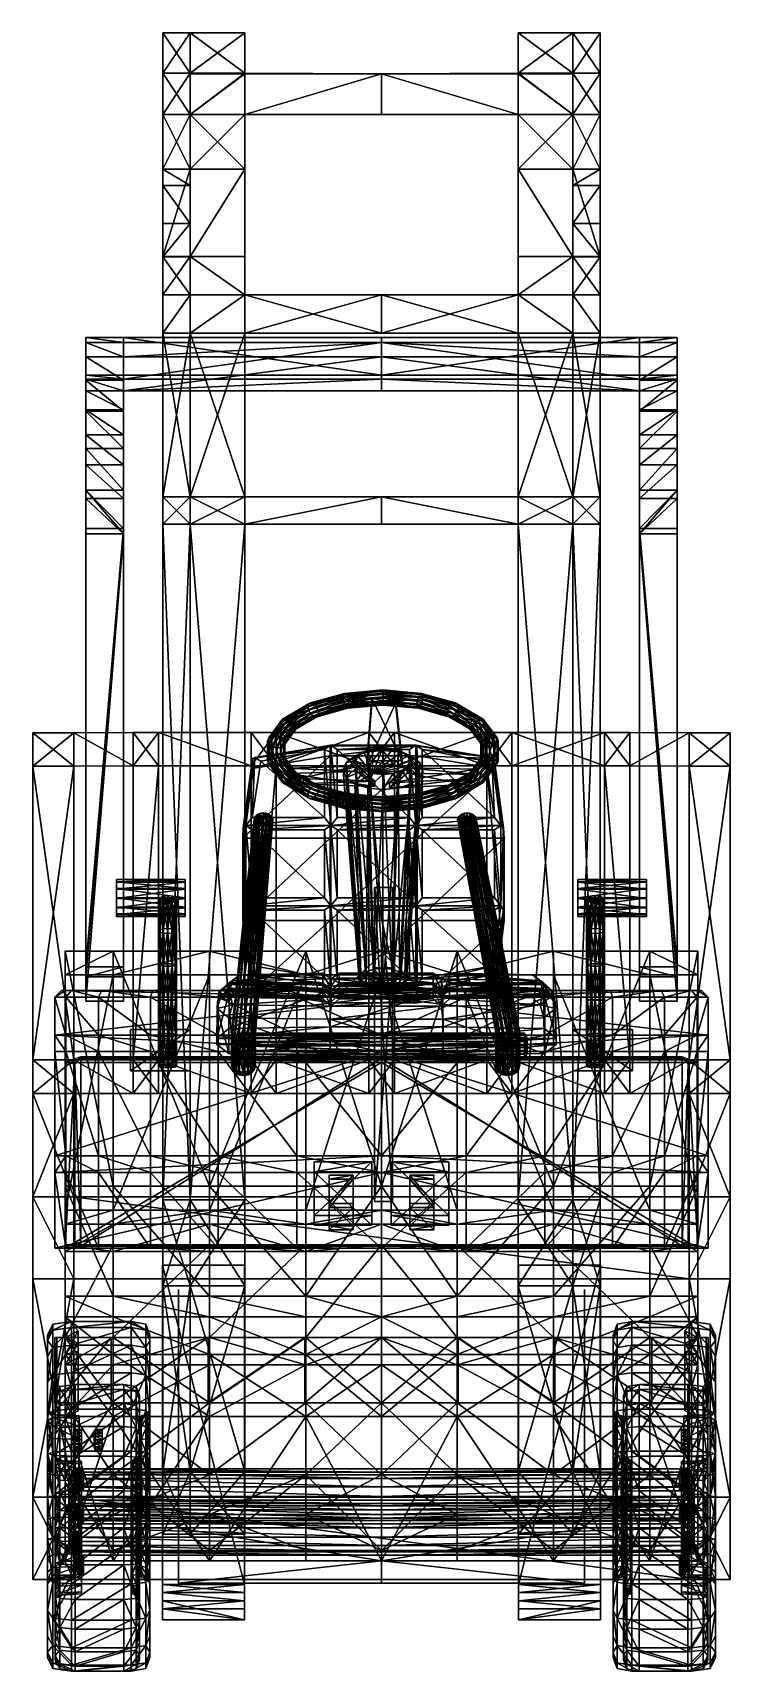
# Model space of a CAD drawing. Extents: x -1.01 to 1.01, y 0 to 4.77.
import ezdxf

# ---------------------------------------------------------------- set-up
doc = ezdxf.new("R2010")
doc.units = 0

msp = doc.modelspace()

# ---------------------------------------------------------------- linework, layer by layer
for points in [[(-0.556057, 4.650204, -0.078667), (-0.556057, 4.76777, -0.078667), (-0.635494, 4.76777, -0.078667)], [(-0.556057, 4.650204, -0.078667), (-0.635494, 4.76777, -0.078667), (-0.635494, 4.650204, -0.078667)], [(-0.635494, 4.650204, 0.23908), (-0.635494, 4.76777, 0.23908), (-0.556057, 4.76777, 0.23908)], [(-0.556057, 4.650204, 0.23908), (-0.635494, 4.650204, 0.23908), (-0.556057, 4.76777, 0.23908)], [(-0.635494, 4.76777, 0.111981), (-0.635494, 4.76777, 0.080206), (-0.556057, 4.76777, 0.080206)], [(-0.556057, 4.76777, 0.111981), (-0.635494, 4.76777, 0.111981), (-0.556057, 4.76777, 0.080206)], [(-0.556057, 4.76777, 0.23908), (-0.635494, 4.76777, 0.23908), (-0.556057, 4.76777, 0.111981)], [(-0.635494, 4.76777, 0.23908), (-0.635494, 4.76777, 0.111981), (-0.556057, 4.76777, 0.111981)], [(-0.635494, 4.650204, 0.080206), (-0.635494, 4.76777, 0.080206), (-0.635494, 4.76777, 0.111981)], [(-0.635494, 4.650204, 0.111981), (-0.635494, 4.650204, 0.080206), (-0.635494, 4.76777, 0.111981)], [(-0.635494, 4.650204, 0.23908), (-0.635494, 4.76777, 0.111981), (-0.635494, 4.76777, 0.23908)], [(-0.635494, 4.650204, 0.23908), (-0.635494, 4.650204, 0.111981), (-0.635494, 4.76777, 0.111981)], [(-0.556057, 4.76777, 0.080206), (-0.635494, 4.76777, 0.080206), (-0.556057, 4.76777, -0.007174)], [(-0.635494, 4.76777, 0.080206), (-0.635494, 4.76777, -0.007174), (-0.556057, 4.76777, -0.007174)], [(-0.635494, 4.76777, -0.007174), (-0.635494, 4.76777, -0.078667), (-0.556057, 4.76777, -0.078667)], [(-0.556057, 4.76777, -0.007174), (-0.635494, 4.76777, -0.007174), (-0.556057, 4.76777, -0.078667)], [(-0.635494, 4.650204, 0.080206), (-0.635494, 4.76777, -0.007174), (-0.635494, 4.76777, 0.080206)], [(-0.635494, 4.650204, 0.080206), (-0.635494, 4.650204, -0.007174), (-0.635494, 4.76777, -0.007174)], [(-0.635494, 4.650204, -0.007174), (-0.635494, 4.650204, -0.078667), (-0.635494, 4.76777, -0.078667)], [(-0.635494, 4.650204, -0.007174), (-0.635494, 4.76777, -0.078667), (-0.635494, 4.76777, -0.007174)], [(-0.397184, 4.650204, -0.078667), (-0.397184, 4.76777, -0.078667), (-0.556057, 4.76777, -0.078667)], [(-0.397184, 4.650204, -0.078667), (-0.556057, 4.76777, -0.078667), (-0.556057, 4.650204, -0.078667)], [(-0.556057, 4.650204, 0.23908), (-0.556057, 4.76777, 0.23908), (-0.397184, 4.76777, 0.23908)], [(-0.397184, 4.650204, 0.23908), (-0.556057, 4.650204, 0.23908), (-0.397184, 4.76777, 0.23908)], [(-0.397184, 4.76777, 0.111981), (-0.556057, 4.76777, 0.080206), (-0.397184, 4.76777, 0.080206)], [(-0.397184, 4.76777, 0.111981), (-0.556057, 4.76777, 0.111981), (-0.556057, 4.76777, 0.080206)], [(-0.397184, 4.76777, 0.23908), (-0.556057, 4.76777, 0.23908), (-0.397184, 4.76777, 0.111981)], [(-0.556057, 4.76777, 0.23908), (-0.556057, 4.76777, 0.111981), (-0.397184, 4.76777, 0.111981)], [(-0.397184, 4.76777, 0.080206), (-0.556057, 4.76777, 0.080206), (-0.397184, 4.76777, -0.007174)], [(-0.556057, 4.76777, 0.080206), (-0.556057, 4.76777, -0.007174), (-0.397184, 4.76777, -0.007174)], [(-0.556057, 4.76777, -0.007174), (-0.556057, 4.76777, -0.078667), (-0.397184, 4.76777, -0.078667)], [(-0.397184, 4.76777, -0.007174), (-0.556057, 4.76777, -0.007174), (-0.397184, 4.76777, -0.078667)], [(-0.397184, 4.650204, 0.080206), (-0.397184, 4.76777, 0.111981), (-0.397184, 4.76777, 0.080206)], [(-0.397184, 4.650204, 0.111981), (-0.397184, 4.76777, 0.111981), (-0.397184, 4.650204, 0.080206)], [(-0.397184, 4.650204, 0.23908), (-0.397184, 4.76777, 0.23908), (-0.397184, 4.650204, 0.111981)], [(-0.397184, 4.650204, 0.111981), (-0.397184, 4.76777, 0.23908), (-0.397184, 4.76777, 0.111981)], [(-0.397184, 4.650204, 0.080206), (-0.397184, 4.76777, 0.080206), (-0.397184, 4.76777, -0.007174)], [(-0.397184, 4.650204, 0.080206), (-0.397184, 4.76777, -0.007174), (-0.397184, 4.650204, -0.007174)], [(-0.397184, 4.650204, -0.078667), (-0.397184, 4.76777, -0.007174), (-0.397184, 4.76777, -0.078667)], [(-0.397184, 4.650204, -0.007174), (-0.397184, 4.76777, -0.007174), (-0.397184, 4.650204, -0.078667)], [(0.397184, 4.650204, -0.078667), (0.556057, 4.76777, -0.078667), (0.397184, 4.76777, -0.078667)], [(0.397184, 4.650204, -0.078667), (0.556057, 4.650204, -0.078667), (0.556057, 4.76777, -0.078667)], [(0.556057, 4.650204, 0.23908), (0.397184, 4.76777, 0.23908), (0.556057, 4.76777, 0.23908)], [(0.397184, 4.650204, 0.23908), (0.397184, 4.76777, 0.23908), (0.556057, 4.650204, 0.23908)], [(0.397184, 4.76777, 0.111981), (0.397184, 4.76777, 0.080206), (0.556057, 4.76777, 0.080206)], [(0.397184, 4.76777, 0.111981), (0.556057, 4.76777, 0.080206), (0.556057, 4.76777, 0.111981)], [(0.397184, 4.76777, 0.23908), (0.397184, 4.76777, 0.111981), (0.556057, 4.76777, 0.23908)], [(0.556057, 4.76777, 0.23908), (0.397184, 4.76777, 0.111981), (0.556057, 4.76777, 0.111981)], [(0.397184, 4.650204, 0.080206), (0.397184, 4.76777, 0.080206), (0.397184, 4.76777, 0.111981)], [(0.397184, 4.650204, 0.111981), (0.397184, 4.650204, 0.080206), (0.397184, 4.76777, 0.111981)], [(0.397184, 4.650204, 0.23908), (0.397184, 4.650204, 0.111981), (0.397184, 4.76777, 0.23908)], [(0.397184, 4.650204, 0.111981), (0.397184, 4.76777, 0.111981), (0.397184, 4.76777, 0.23908)], [(0.397184, 4.76777, 0.080206), (0.397184, 4.76777, -0.007174), (0.556057, 4.76777, 0.080206)], [(0.556057, 4.76777, 0.080206), (0.397184, 4.76777, -0.007174), (0.556057, 4.76777, -0.007174)], [(0.556057, 4.76777, -0.007174), (0.397184, 4.76777, -0.078667), (0.556057, 4.76777, -0.078667)], [(0.397184, 4.76777, -0.007174), (0.397184, 4.76777, -0.078667), (0.556057, 4.76777, -0.007174)], [(0.397184, 4.650204, 0.080206), (0.397184, 4.76777, -0.007174), (0.397184, 4.76777, 0.080206)], [(0.397184, 4.650204, 0.080206), (0.397184, 4.650204, -0.007174), (0.397184, 4.76777, -0.007174)], [(0.397184, 4.650204, -0.078667), (0.397184, 4.76777, -0.078667), (0.397184, 4.76777, -0.007174)], [(0.397184, 4.650204, -0.007174), (0.397184, 4.650204, -0.078667), (0.397184, 4.76777, -0.007174)], [(0.556057, 4.650204, -0.078667), (0.635494, 4.76777, -0.078667), (0.556057, 4.76777, -0.078667)], [(0.556057, 4.650204, -0.078667), (0.635494, 4.650204, -0.078667), (0.635494, 4.76777, -0.078667)], [(0.635494, 4.650204, 0.23908), (0.556057, 4.76777, 0.23908), (0.635494, 4.76777, 0.23908)], [(0.556057, 4.650204, 0.23908), (0.556057, 4.76777, 0.23908), (0.635494, 4.650204, 0.23908)], [(0.635494, 4.76777, 0.111981), (0.556057, 4.76777, 0.080206), (0.635494, 4.76777, 0.080206)], [(0.556057, 4.76777, 0.111981), (0.556057, 4.76777, 0.080206), (0.635494, 4.76777, 0.111981)], [(0.556057, 4.76777, 0.23908), (0.556057, 4.76777, 0.111981), (0.635494, 4.76777, 0.23908)], [(0.635494, 4.76777, 0.23908), (0.556057, 4.76777, 0.111981), (0.635494, 4.76777, 0.111981)], [(0.556057, 4.76777, 0.080206), (0.556057, 4.76777, -0.007174), (0.635494, 4.76777, 0.080206)], [(0.635494, 4.76777, 0.080206), (0.556057, 4.76777, -0.007174), (0.635494, 4.76777, -0.007174)], [(0.635494, 4.76777, -0.007174), (0.556057, 4.76777, -0.078667), (0.635494, 4.76777, -0.078667)], [(0.556057, 4.76777, -0.007174), (0.556057, 4.76777, -0.078667), (0.635494, 4.76777, -0.007174)], [(0.635494, 4.650204, 0.080206), (0.635494, 4.76777, 0.111981), (0.635494, 4.76777, 0.080206)], [(0.635494, 4.650204, 0.111981), (0.635494, 4.76777, 0.111981), (0.635494, 4.650204, 0.080206)], [(0.635494, 4.650204, 0.23908), (0.635494, 4.76777, 0.23908), (0.635494, 4.76777, 0.111981)], [(0.635494, 4.650204, 0.23908), (0.635494, 4.76777, 0.111981), (0.635494, 4.650204, 0.111981)], [(0.635494, 4.650204, 0.080206), (0.635494, 4.76777, 0.080206), (0.635494, 4.76777, -0.007174)], [(0.635494, 4.650204, 0.080206), (0.635494, 4.76777, -0.007174), (0.635494, 4.650204, -0.007174)], [(0.635494, 4.650204, -0.007174), (0.635494, 4.76777, -0.078667), (0.635494, 4.650204, -0.078667)], [(0.635494, 4.650204, -0.007174), (0.635494, 4.76777, -0.007174), (0.635494, 4.76777, -0.078667)], [(-0.556057, 4.52946, -0.078667), (-0.556057, 4.650204, -0.078667), (-0.635494, 4.650204, -0.078667)], [(-0.556057, 4.52946, -0.078667), (-0.635494, 4.650204, -0.078667), (-0.635494, 4.52946, -0.078667)], [(-0.635494, 4.52946, 0.23908), (-0.635494, 4.650204, 0.23908), (-0.556057, 4.650204, 0.23908)], [(-0.556057, 4.52946, 0.23908), (-0.635494, 4.52946, 0.23908), (-0.556057, 4.650204, 0.23908)], [(-0.635494, 4.52946, 0.080206), (-0.635494, 4.650204, 0.080206), (-0.635494, 4.650204, 0.111981)], [(-0.635494, 4.52946, 0.111981), (-0.635494, 4.52946, 0.080206), (-0.635494, 4.650204, 0.111981)], [(-0.635494, 4.52946, 0.23908), (-0.635494, 4.650204, 0.111981), (-0.635494, 4.650204, 0.23908)], [(-0.635494, 4.52946, 0.23908), (-0.635494, 4.52946, 0.111981), (-0.635494, 4.650204, 0.111981)], [(-0.635494, 4.52946, 0.080206), (-0.635494, 4.650204, -0.007174), (-0.635494, 4.650204, 0.080206)], [(-0.635494, 4.52946, 0.080206), (-0.635494, 4.52946, -0.007174), (-0.635494, 4.650204, -0.007174)], [(-0.635494, 4.52946, -0.007174), (-0.635494, 4.52946, -0.078667), (-0.635494, 4.650204, -0.078667)], [(-0.635494, 4.52946, -0.007174), (-0.635494, 4.650204, -0.078667), (-0.635494, 4.650204, -0.007174)], [(-0.556057, 4.52946, 0.23908), (-0.556057, 4.650204, 0.23908), (-0.397184, 4.650204, 0.23908)], [(-0.397184, 4.52946, 0.23908), (-0.556057, 4.52946, 0.23908), (-0.397184, 4.650204, 0.23908)], [(-0.556057, 4.52946, -0.078667), (-0.556057, 4.648615, -0.260851), (-0.556057, 4.650204, -0.078667)], [(-0.397184, 4.648615, -0.260851), (-0.556057, 4.650204, -0.078667), (-0.556057, 4.648615, -0.260851)], [(-0.397184, 4.648615, -0.260851), (-0.397184, 4.650204, -0.078667), (-0.556057, 4.650204, -0.078667)], [(-0.556057, 4.52946, -0.260851), (-0.397184, 4.648615, -0.260851), (-0.556057, 4.648615, -0.260851)], [(-0.397184, 4.52946, -0.260851), (-0.397184, 4.648615, -0.260851), (-0.556057, 4.52946, -0.260851)], [(-0.556057, 4.52946, -0.078667), (-0.556057, 4.52946, -0.260851), (-0.556057, 4.648615, -0.260851)], [(-0.397184, 4.52946, 0.080206), (-0.397184, 4.650204, 0.080206), (0, 4.648615, 0.080206)], [(0, 4.648615, -0.260851), (-0.397184, 4.650204, -0.078667), (-0.397184, 4.648615, -0.260851)], [(0, 4.648615, -0.078667), (-0.397184, 4.650204, -0.078667), (0, 4.648615, -0.260851)], [(-0.397184, 4.52946, 0.080206), (-0.397184, 4.650204, 0.111981), (-0.397184, 4.650204, 0.080206)], [(-0.397184, 4.52946, 0.111981), (-0.397184, 4.650204, 0.111981), (-0.397184, 4.52946, 0.080206)], [(-0.397184, 4.52946, 0.23908), (-0.397184, 4.650204, 0.23908), (-0.397184, 4.52946, 0.111981)], [(-0.397184, 4.52946, 0.111981), (-0.397184, 4.650204, 0.23908), (-0.397184, 4.650204, 0.111981)], [(0, 4.648615, -0.007174), (-0.397184, 4.650204, -0.078667), (0, 4.648615, -0.078667)], [(0, 4.648615, -0.007174), (-0.397184, 4.650204, -0.007174), (-0.397184, 4.650204, -0.078667)], [(0, 4.648615, 0.080206), (-0.397184, 4.650204, 0.080206), (0, 4.648615, -0.007174)], [(0, 4.648615, -0.007174), (-0.397184, 4.650204, 0.080206), (-0.397184, 4.650204, -0.007174)], [(0, 4.52946, -0.260851), (0, 4.648615, -0.260851), (-0.397184, 4.52946, -0.260851)], [(-0.397184, 4.52946, -0.260851), (0, 4.648615, -0.260851), (-0.397184, 4.648615, -0.260851)], [(0, 4.52946, 0.080206), (-0.397184, 4.52946, 0.080206), (0, 4.648615, 0.080206)], [(0.397184, 4.52946, 0.080206), (0, 4.648615, 0.080206), (0.397184, 4.650204, 0.080206)], [(0, 4.648615, -0.260851), (0.397184, 4.648615, -0.260851), (0.397184, 4.650204, -0.078667)], [(0, 4.648615, -0.078667), (0, 4.648615, -0.260851), (0.397184, 4.650204, -0.078667)], [(0, 4.648615, -0.007174), (0, 4.648615, -0.078667), (0.397184, 4.650204, -0.078667)], [(0, 4.648615, -0.007174), (0.397184, 4.650204, -0.078667), (0.397184, 4.650204, -0.007174)], [(0, 4.648615, 0.080206), (0, 4.648615, -0.007174), (0.397184, 4.650204, 0.080206)], [(0, 4.648615, -0.007174), (0.397184, 4.650204, -0.007174), (0.397184, 4.650204, 0.080206)], [(0, 4.52946, -0.260851), (0.397184, 4.52946, -0.260851), (0, 4.648615, -0.260851)], [(0.397184, 4.52946, -0.260851), (0.397184, 4.648615, -0.260851), (0, 4.648615, -0.260851)], [(0, 4.52946, 0.080206), (0, 4.648615, 0.080206), (0.397184, 4.52946, 0.080206)], [(0.556057, 4.52946, 0.23908), (0.397184, 4.650204, 0.23908), (0.556057, 4.650204, 0.23908)], [(0.397184, 4.52946, 0.23908), (0.397184, 4.650204, 0.23908), (0.556057, 4.52946, 0.23908)], [(0.397184, 4.648615, -0.260851), (0.556057, 4.648615, -0.260851), (0.556057, 4.650204, -0.078667)], [(0.397184, 4.648615, -0.260851), (0.556057, 4.650204, -0.078667), (0.397184, 4.650204, -0.078667)], [(0.397184, 4.52946, 0.080206), (0.397184, 4.650204, 0.080206), (0.397184, 4.650204, 0.111981)], [(0.397184, 4.52946, 0.111981), (0.397184, 4.52946, 0.080206), (0.397184, 4.650204, 0.111981)], [(0.397184, 4.52946, 0.23908), (0.397184, 4.52946, 0.111981), (0.397184, 4.650204, 0.23908)], [(0.397184, 4.52946, 0.111981), (0.397184, 4.650204, 0.111981), (0.397184, 4.650204, 0.23908)], [(0.556057, 4.52946, -0.260851), (0.556057, 4.648615, -0.260851), (0.397184, 4.648615, -0.260851)], [(0.397184, 4.52946, -0.260851), (0.556057, 4.52946, -0.260851), (0.397184, 4.648615, -0.260851)], [(0.556057, 4.52946, -0.078667), (0.635494, 4.650204, -0.078667), (0.556057, 4.650204, -0.078667)], [(0.556057, 4.52946, -0.078667), (0.635494, 4.52946, -0.078667), (0.635494, 4.650204, -0.078667)], [(0.635494, 4.52946, 0.23908), (0.556057, 4.650204, 0.23908), (0.635494, 4.650204, 0.23908)], [(0.556057, 4.52946, 0.23908), (0.556057, 4.650204, 0.23908), (0.635494, 4.52946, 0.23908)], [(0.556057, 4.52946, -0.078667), (0.556057, 4.650204, -0.078667), (0.556057, 4.648615, -0.260851)], [(0.556057, 4.52946, -0.078667), (0.556057, 4.648615, -0.260851), (0.556057, 4.52946, -0.260851)], [(0.635494, 4.52946, 0.080206), (0.635494, 4.650204, 0.111981), (0.635494, 4.650204, 0.080206)], [(0.635494, 4.52946, 0.111981), (0.635494, 4.650204, 0.111981), (0.635494, 4.52946, 0.080206)], [(0.635494, 4.52946, 0.23908), (0.635494, 4.650204, 0.23908), (0.635494, 4.650204, 0.111981)], [(0.635494, 4.52946, 0.23908), (0.635494, 4.650204, 0.111981), (0.635494, 4.52946, 0.111981)], [(0.635494, 4.52946, 0.080206), (0.635494, 4.650204, 0.080206), (0.635494, 4.650204, -0.007174)], [(0.635494, 4.52946, 0.080206), (0.635494, 4.650204, -0.007174), (0.635494, 4.52946, -0.007174)], [(0.635494, 4.52946, -0.007174), (0.635494, 4.650204, -0.078667), (0.635494, 4.52946, -0.078667)], [(0.635494, 4.52946, -0.007174), (0.635494, 4.650204, -0.007174), (0.635494, 4.650204, -0.078667)], [(-0.556057, 4.370586, -0.078667), (-0.635494, 4.52946, -0.078667), (-0.635494, 4.370586, -0.078667)], [(-0.556057, 4.370586, -0.078667), (-0.556057, 4.52946, -0.078667), (-0.635494, 4.52946, -0.078667)], [(-0.556057, 4.370586, 0.23908), (-0.635494, 4.370586, 0.23908), (-0.556057, 4.52946, 0.23908)], [(-0.635494, 4.370586, 0.23908), (-0.635494, 4.52946, 0.23908), (-0.556057, 4.52946, 0.23908)], [(-0.635494, 4.370586, 0.111981), (-0.635494, 4.370586, 0.080206), (-0.635494, 4.52946, 0.080206)], [(-0.635494, 4.370586, 0.111981), (-0.635494, 4.52946, 0.080206), (-0.635494, 4.52946, 0.111981)], [(-0.635494, 4.370586, 0.23908), (-0.635494, 4.52946, 0.111981), (-0.635494, 4.52946, 0.23908)], [(-0.635494, 4.370586, 0.23908), (-0.635494, 4.370586, 0.111981), (-0.635494, 4.52946, 0.111981)], [(-0.635494, 4.370586, 0.080206), (-0.635494, 4.370586, -0.007174), (-0.635494, 4.52946, 0.080206)], [(-0.635494, 4.370586, -0.007174), (-0.635494, 4.52946, -0.007174), (-0.635494, 4.52946, 0.080206)], [(-0.635494, 4.370586, -0.007174), (-0.635494, 4.370586, -0.078667), (-0.635494, 4.52946, -0.078667)], [(-0.635494, 4.370586, -0.007174), (-0.635494, 4.52946, -0.078667), (-0.635494, 4.52946, -0.007174)], [(-0.397184, 4.370586, -0.078667), (-0.556057, 4.52946, -0.078667), (-0.556057, 4.370586, -0.078667)], [(-0.397184, 4.370586, -0.078667), (-0.397184, 4.52946, -0.078667), (-0.556057, 4.52946, -0.078667)], [(-0.397184, 4.370586, 0.23908), (-0.556057, 4.370586, 0.23908), (-0.397184, 4.52946, 0.23908)], [(-0.556057, 4.370586, 0.23908), (-0.556057, 4.52946, 0.23908), (-0.397184, 4.52946, 0.23908)], [(-0.397184, 4.52946, -0.078667), (-0.397184, 4.52946, -0.260851), (-0.556057, 4.52946, -0.260851)], [(-0.397184, 4.52946, -0.078667), (-0.556057, 4.52946, -0.260851), (-0.556057, 4.52946, -0.078667)], [(-0.397184, 4.52946, -0.078667), (0, 4.52946, -0.260851), (-0.397184, 4.52946, -0.260851)], [(0, 4.52946, -0.078667), (0, 4.52946, -0.260851), (-0.397184, 4.52946, -0.078667)], [(-0.397184, 4.370586, 0.111981), (-0.397184, 4.52946, 0.080206), (-0.397184, 4.370586, 0.080206)], [(-0.397184, 4.370586, 0.111981), (-0.397184, 4.52946, 0.111981), (-0.397184, 4.52946, 0.080206)], [(-0.397184, 4.370586, 0.23908), (-0.397184, 4.52946, 0.23908), (-0.397184, 4.370586, 0.111981)], [(-0.397184, 4.370586, 0.111981), (-0.397184, 4.52946, 0.23908), (-0.397184, 4.52946, 0.111981)], [(-0.397184, 4.370586, 0.080206), (-0.397184, 4.52946, 0.080206), (-0.397184, 4.370586, -0.007174)], [(-0.397184, 4.370586, -0.007174), (-0.397184, 4.52946, 0.080206), (-0.397184, 4.52946, -0.007174)], [(-0.397184, 4.370586, -0.078667), (-0.397184, 4.52946, -0.007174), (-0.397184, 4.52946, -0.078667)], [(-0.397184, 4.370586, -0.007174), (-0.397184, 4.52946, -0.007174), (-0.397184, 4.370586, -0.078667)], [(0, 4.52946, -0.007174), (0, 4.52946, -0.078667), (-0.397184, 4.52946, -0.078667)], [(0, 4.52946, -0.007174), (-0.397184, 4.52946, -0.078667), (-0.397184, 4.52946, -0.007174)], [(0, 4.52946, 0.080206), (-0.397184, 4.52946, -0.007174), (-0.397184, 4.52946, 0.080206)], [(0, 4.52946, 0.080206), (0, 4.52946, -0.007174), (-0.397184, 4.52946, -0.007174)], [(0.397184, 4.52946, -0.078667), (0.397184, 4.52946, -0.260851), (0, 4.52946, -0.260851)], [(0, 4.52946, -0.078667), (0.397184, 4.52946, -0.078667), (0, 4.52946, -0.260851)], [(0, 4.52946, -0.007174), (0.397184, 4.52946, -0.078667), (0, 4.52946, -0.078667)], [(0, 4.52946, -0.007174), (0.397184, 4.52946, -0.007174), (0.397184, 4.52946, -0.078667)], [(0, 4.52946, 0.080206), (0.397184, 4.52946, 0.080206), (0.397184, 4.52946, -0.007174)], [(0, 4.52946, 0.080206), (0.397184, 4.52946, -0.007174), (0, 4.52946, -0.007174)], [(0.397184, 4.370586, -0.078667), (0.556057, 4.370586, -0.078667), (0.556057, 4.52946, -0.078667)], [(0.397184, 4.370586, -0.078667), (0.556057, 4.52946, -0.078667), (0.397184, 4.52946, -0.078667)], [(0.397184, 4.370586, 0.23908), (0.397184, 4.52946, 0.23908), (0.556057, 4.370586, 0.23908)], [(0.556057, 4.370586, 0.23908), (0.397184, 4.52946, 0.23908), (0.556057, 4.52946, 0.23908)], [(0.397184, 4.52946, -0.078667), (0.556057, 4.52946, -0.260851), (0.397184, 4.52946, -0.260851)], [(0.397184, 4.52946, -0.078667), (0.556057, 4.52946, -0.078667), (0.556057, 4.52946, -0.260851)], [(0.397184, 4.370586, 0.111981), (0.397184, 4.370586, 0.080206), (0.397184, 4.52946, 0.080206)], [(0.397184, 4.370586, 0.111981), (0.397184, 4.52946, 0.080206), (0.397184, 4.52946, 0.111981)], [(0.397184, 4.370586, 0.23908), (0.397184, 4.370586, 0.111981), (0.397184, 4.52946, 0.23908)], [(0.397184, 4.370586, 0.111981), (0.397184, 4.52946, 0.111981), (0.397184, 4.52946, 0.23908)], [(0.397184, 4.370586, 0.080206), (0.397184, 4.370586, -0.007174), (0.397184, 4.52946, 0.080206)], [(0.397184, 4.370586, -0.007174), (0.397184, 4.52946, -0.007174), (0.397184, 4.52946, 0.080206)], [(0.397184, 4.370586, -0.078667), (0.397184, 4.52946, -0.078667), (0.397184, 4.52946, -0.007174)], [(0.397184, 4.370586, -0.007174), (0.397184, 4.370586, -0.078667), (0.397184, 4.52946, -0.007174)], [(0.556057, 4.370586, -0.078667), (0.635494, 4.370586, -0.078667), (0.635494, 4.52946, -0.078667)], [(0.556057, 4.370586, -0.078667), (0.635494, 4.52946, -0.078667), (0.556057, 4.52946, -0.078667)], [(0.556057, 4.370586, 0.23908), (0.556057, 4.52946, 0.23908), (0.635494, 4.370586, 0.23908)], [(0.635494, 4.370586, 0.23908), (0.556057, 4.52946, 0.23908), (0.635494, 4.52946, 0.23908)], [(0.635494, 4.370586, 0.111981), (0.635494, 4.52946, 0.080206), (0.635494, 4.370586, 0.080206)], [(0.635494, 4.370586, 0.111981), (0.635494, 4.52946, 0.111981), (0.635494, 4.52946, 0.080206)], [(0.635494, 4.370586, 0.23908), (0.635494, 4.52946, 0.23908), (0.635494, 4.52946, 0.111981)], [(0.635494, 4.370586, 0.23908), (0.635494, 4.52946, 0.111981), (0.635494, 4.370586, 0.111981)], [(0.635494, 4.370586, 0.080206), (0.635494, 4.52946, 0.080206), (0.635494, 4.370586, -0.007174)], [(0.635494, 4.370586, -0.007174), (0.635494, 4.52946, 0.080206), (0.635494, 4.52946, -0.007174)], [(0.635494, 4.370586, -0.007174), (0.635494, 4.52946, -0.078667), (0.635494, 4.370586, -0.078667)], [(0.635494, 4.370586, -0.007174), (0.635494, 4.52946, -0.007174), (0.635494, 4.52946, -0.078667)], [(-0.556057, 4.116388, 0.23908), (-0.635494, 4.116388, 0.23908), (-0.556057, 4.370586, 0.23908)], [(-0.635494, 4.116388, 0.23908), (-0.635494, 4.370586, 0.23908), (-0.556057, 4.370586, 0.23908)], [(-0.556057, 4.370586, -0.078667), (-0.635494, 4.370586, -0.078667), (-0.556057, 4.370586, -0.108435)], [(-0.635494, 4.370586, -0.078667), (-0.635494, 4.370586, -0.108435), (-0.556057, 4.370586, -0.108435)], [(-0.556057, 4.322924, -0.19076), (-0.556057, 4.370586, -0.108435), (-0.635494, 4.370586, -0.108435)], [(-0.556057, 4.322924, -0.19076), (-0.635494, 4.370586, -0.108435), (-0.635494, 4.322924, -0.19076)], [(-0.635494, 4.115753, -0.403837), (-0.635494, 4.322924, -0.19076), (-0.635494, 4.370586, -0.108435)], [(-0.635494, 4.115753, -0.403837), (-0.635494, 4.370586, -0.108435), (-0.635494, 4.116388, -0.078667)], [(-0.635494, 4.116388, -0.078667), (-0.635494, 4.370586, -0.108435), (-0.635494, 4.370586, -0.078667)], [(-0.635494, 4.116388, 0.111981), (-0.635494, 4.116388, 0.080206), (-0.635494, 4.370586, 0.080206)], [(-0.635494, 4.116388, 0.111981), (-0.635494, 4.370586, 0.080206), (-0.635494, 4.370586, 0.111981)], [(-0.635494, 4.116388, 0.23908), (-0.635494, 4.370586, 0.111981), (-0.635494, 4.370586, 0.23908)], [(-0.635494, 4.116388, 0.23908), (-0.635494, 4.116388, 0.111981), (-0.635494, 4.370586, 0.111981)], [(-0.635494, 4.116388, 0.080206), (-0.635494, 4.116388, -0.007174), (-0.635494, 4.370586, 0.080206)], [(-0.635494, 4.116388, -0.007174), (-0.635494, 4.370586, -0.007174), (-0.635494, 4.370586, 0.080206)], [(-0.635494, 4.116388, -0.007174), (-0.635494, 4.116388, -0.078667), (-0.635494, 4.370586, -0.078667)], [(-0.635494, 4.116388, -0.007174), (-0.635494, 4.370586, -0.078667), (-0.635494, 4.370586, -0.007174)], [(-0.397184, 4.116388, -0.078667), (-0.397184, 4.370586, -0.078667), (-0.556057, 4.116388, -0.078667)], [(-0.556057, 4.116388, -0.078667), (-0.397184, 4.370586, -0.078667), (-0.556057, 4.370586, -0.078667)], [(-0.397184, 4.116388, 0.23908), (-0.556057, 4.116388, 0.23908), (-0.397184, 4.370586, 0.23908)], [(-0.556057, 4.116388, 0.23908), (-0.556057, 4.370586, 0.23908), (-0.397184, 4.370586, 0.23908)], [(-0.556057, 4.115753, -0.403837), (-0.556057, 4.370586, -0.108435), (-0.556057, 4.322924, -0.19076)], [(-0.556057, 4.116388, -0.078667), (-0.556057, 4.370586, -0.078667), (-0.556057, 4.370586, -0.108435)], [(-0.556057, 4.115753, -0.403837), (-0.556057, 4.116388, -0.078667), (-0.556057, 4.370586, -0.108435)], [(-0.397184, 4.116388, 0.080206), (-0.397184, 4.370586, 0.111981), (-0.397184, 4.370586, 0.080206)], [(-0.397184, 4.116388, 0.111981), (-0.397184, 4.370586, 0.111981), (-0.397184, 4.116388, 0.080206)], [(-0.397184, 4.116388, 0.23908), (-0.397184, 4.370586, 0.23908), (-0.397184, 4.116388, 0.111981)], [(-0.397184, 4.116388, 0.111981), (-0.397184, 4.370586, 0.23908), (-0.397184, 4.370586, 0.111981)], [(-0.397184, 4.116388, 0.080206), (-0.397184, 4.370586, 0.080206), (-0.397184, 4.116388, -0.007174)], [(-0.397184, 4.116388, -0.007174), (-0.397184, 4.370586, 0.080206), (-0.397184, 4.370586, -0.007174)], [(-0.397184, 4.116388, -0.078667), (-0.397184, 4.370586, -0.007174), (-0.397184, 4.370586, -0.078667)], [(-0.397184, 4.116388, -0.007174), (-0.397184, 4.370586, -0.007174), (-0.397184, 4.116388, -0.078667)], [(0.397184, 4.116388, -0.078667), (0.556057, 4.116388, -0.078667), (0.397184, 4.370586, -0.078667)], [(0.556057, 4.116388, -0.078667), (0.556057, 4.370586, -0.078667), (0.397184, 4.370586, -0.078667)], [(0.397184, 4.116388, 0.23908), (0.397184, 4.370586, 0.23908), (0.556057, 4.116388, 0.23908)], [(0.556057, 4.116388, 0.23908), (0.397184, 4.370586, 0.23908), (0.556057, 4.370586, 0.23908)], [(0.397184, 4.116388, 0.080206), (0.397184, 4.370586, 0.080206), (0.397184, 4.370586, 0.111981)], [(0.397184, 4.116388, 0.111981), (0.397184, 4.116388, 0.080206), (0.397184, 4.370586, 0.111981)], [(0.397184, 4.116388, 0.23908), (0.397184, 4.116388, 0.111981), (0.397184, 4.370586, 0.23908)], [(0.397184, 4.116388, 0.111981), (0.397184, 4.370586, 0.111981), (0.397184, 4.370586, 0.23908)], [(0.397184, 4.116388, 0.080206), (0.397184, 4.116388, -0.007174), (0.397184, 4.370586, 0.080206)], [(0.397184, 4.116388, -0.007174), (0.397184, 4.370586, -0.007174), (0.397184, 4.370586, 0.080206)], [(0.397184, 4.116388, -0.078667), (0.397184, 4.370586, -0.078667), (0.397184, 4.370586, -0.007174)], [(0.397184, 4.116388, -0.007174), (0.397184, 4.116388, -0.078667), (0.397184, 4.370586, -0.007174)], [(0.556057, 4.116388, 0.23908), (0.556057, 4.370586, 0.23908), (0.635494, 4.116388, 0.23908)], [(0.635494, 4.116388, 0.23908), (0.556057, 4.370586, 0.23908), (0.635494, 4.370586, 0.23908)], [(0.556057, 4.370586, -0.078667), (0.556057, 4.370586, -0.108435), (0.635494, 4.370586, -0.078667)], [(0.635494, 4.370586, -0.078667), (0.556057, 4.370586, -0.108435), (0.635494, 4.370586, -0.108435)], [(0.556057, 4.322924, -0.19076), (0.635494, 4.370586, -0.108435), (0.556057, 4.370586, -0.108435)], [(0.556057, 4.322924, -0.19076), (0.635494, 4.322924, -0.19076), (0.635494, 4.370586, -0.108435)], [(0.556057, 4.115753, -0.403837), (0.556057, 4.322924, -0.19076), (0.556057, 4.370586, -0.108435)], [(0.556057, 4.115753, -0.403837), (0.556057, 4.370586, -0.108435), (0.556057, 4.116388, -0.078667)], [(0.556057, 4.116388, -0.078667), (0.556057, 4.370586, -0.108435), (0.556057, 4.370586, -0.078667)], [(0.635494, 4.115753, -0.403837), (0.635494, 4.370586, -0.108435), (0.635494, 4.322924, -0.19076)], [(0.635494, 4.116388, -0.078667), (0.635494, 4.370586, -0.078667), (0.635494, 4.370586, -0.108435)], [(0.635494, 4.115753, -0.403837), (0.635494, 4.116388, -0.078667), (0.635494, 4.370586, -0.108435)], [(0.635494, 4.116388, 0.111981), (0.635494, 4.370586, 0.080206), (0.635494, 4.116388, 0.080206)], [(0.635494, 4.116388, 0.111981), (0.635494, 4.370586, 0.111981), (0.635494, 4.370586, 0.080206)], [(0.635494, 4.116388, 0.23908), (0.635494, 4.370586, 0.23908), (0.635494, 4.370586, 0.111981)], [(0.635494, 4.116388, 0.23908), (0.635494, 4.370586, 0.111981), (0.635494, 4.116388, 0.111981)], [(0.635494, 4.116388, 0.080206), (0.635494, 4.370586, 0.080206), (0.635494, 4.116388, -0.007174)], [(0.635494, 4.116388, -0.007174), (0.635494, 4.370586, 0.080206), (0.635494, 4.370586, -0.007174)], [(0.635494, 4.116388, -0.007174), (0.635494, 4.370586, -0.078667), (0.635494, 4.116388, -0.078667)], [(0.635494, 4.116388, -0.007174), (0.635494, 4.370586, -0.007174), (0.635494, 4.370586, -0.078667)], [(-0.635494, 4.115753, -0.403837), (-0.635494, 4.213157, -0.340288), (-0.635494, 4.322924, -0.19076)], [(-0.556057, 4.213157, -0.340288), (-0.635494, 4.322924, -0.19076), (-0.635494, 4.213157, -0.340288)], [(-0.556057, 4.213157, -0.340288), (-0.556057, 4.322924, -0.19076), (-0.635494, 4.322924, -0.19076)], [(-0.556057, 4.115753, -0.403837), (-0.556057, 4.322924, -0.19076), (-0.556057, 4.213157, -0.340288)], [(0.556057, 4.115753, -0.403837), (0.556057, 4.213157, -0.340288), (0.556057, 4.322924, -0.19076)], [(0.556057, 4.213157, -0.340288), (0.635494, 4.213157, -0.340288), (0.635494, 4.322924, -0.19076)], [(0.556057, 4.213157, -0.340288), (0.635494, 4.322924, -0.19076), (0.556057, 4.322924, -0.19076)], [(0.635494, 4.115753, -0.403837), (0.635494, 4.322924, -0.19076), (0.635494, 4.213157, -0.340288)], [(-0.556057, 4.115753, -0.403837), (-0.556057, 4.213157, -0.340288), (-0.635494, 4.115753, -0.403837)], [(-0.635494, 4.115753, -0.403837), (-0.556057, 4.213157, -0.340288), (-0.635494, 4.213157, -0.340288)], [(0.556057, 4.115753, -0.403837), (0.635494, 4.115753, -0.403837), (0.556057, 4.213157, -0.340288)], [(0.635494, 4.115753, -0.403837), (0.635494, 4.213157, -0.340288), (0.556057, 4.213157, -0.340288)], [(-0.635494, 4.005177, 0.23908), (-0.635494, 4.116388, 0.23908), (-0.556057, 4.116388, 0.23908)], [(-0.556057, 4.005177, 0.23908), (-0.635494, 4.005177, 0.23908), (-0.556057, 4.116388, 0.23908)], [(-0.635494, 4.005177, -0.078667), (-0.635494, 4.115753, -0.403837), (-0.635494, 4.116388, -0.078667)], [(-0.635494, 4.005177, 0.080206), (-0.635494, 4.116388, 0.080206), (-0.635494, 4.116388, 0.111981)], [(-0.635494, 4.005177, 0.111981), (-0.635494, 4.005177, 0.080206), (-0.635494, 4.116388, 0.111981)], [(-0.635494, 4.005177, 0.23908), (-0.635494, 4.116388, 0.111981), (-0.635494, 4.116388, 0.23908)], [(-0.635494, 4.005177, 0.23908), (-0.635494, 4.005177, 0.111981), (-0.635494, 4.116388, 0.111981)], [(-0.635494, 4.005177, 0.080206), (-0.635494, 4.116388, -0.007174), (-0.635494, 4.116388, 0.080206)], [(-0.635494, 4.005177, 0.080206), (-0.635494, 4.005177, -0.007174), (-0.635494, 4.116388, -0.007174)], [(-0.635494, 4.005177, -0.007174), (-0.635494, 4.005177, -0.078667), (-0.635494, 4.116388, -0.078667)], [(-0.635494, 4.005177, -0.007174), (-0.635494, 4.116388, -0.078667), (-0.635494, 4.116388, -0.007174)], [(-0.556057, 4.005177, -0.435612), (-0.635494, 4.115753, -0.403837), (-0.635494, 4.005177, -0.435612)], [(-0.556057, 4.005177, -0.435612), (-0.556057, 4.115753, -0.403837), (-0.635494, 4.115753, -0.403837)], [(-0.635494, 4.005177, -0.078667), (-0.635494, 4.005177, -0.435612), (-0.635494, 4.115753, -0.403837)], [(-0.397184, 4.005177, -0.078667), (-0.397184, 4.116388, -0.078667), (-0.556057, 4.116388, -0.078667)], [(-0.397184, 4.005177, -0.078667), (-0.556057, 4.116388, -0.078667), (-0.556057, 4.005177, -0.078667)], [(-0.397184, 4.005177, 0.23908), (-0.556057, 4.116388, 0.23908), (-0.397184, 4.116388, 0.23908)], [(-0.397184, 4.005177, 0.23908), (-0.556057, 4.005177, 0.23908), (-0.556057, 4.116388, 0.23908)], [(-0.556057, 4.005177, -0.078667), (-0.556057, 4.116388, -0.078667), (-0.556057, 4.115753, -0.403837)], [(-0.556057, 4.005177, -0.078667), (-0.556057, 4.115753, -0.403837), (-0.556057, 4.005177, -0.435612)], [(-0.397184, 4.005177, 0.080206), (-0.397184, 4.116388, 0.111981), (-0.397184, 4.116388, 0.080206)], [(-0.397184, 4.005177, 0.111981), (-0.397184, 4.116388, 0.111981), (-0.397184, 4.005177, 0.080206)], [(-0.397184, 4.005177, 0.23908), (-0.397184, 4.116388, 0.23908), (-0.397184, 4.005177, 0.111981)], [(-0.397184, 4.005177, 0.111981), (-0.397184, 4.116388, 0.23908), (-0.397184, 4.116388, 0.111981)], [(-0.397184, 4.005177, 0.080206), (-0.397184, 4.116388, 0.080206), (-0.397184, 4.116388, -0.007174)], [(-0.397184, 4.005177, 0.080206), (-0.397184, 4.116388, -0.007174), (-0.397184, 4.005177, -0.007174)], [(-0.397184, 4.005177, -0.078667), (-0.397184, 4.116388, -0.007174), (-0.397184, 4.116388, -0.078667)], [(-0.397184, 4.005177, -0.007174), (-0.397184, 4.116388, -0.007174), (-0.397184, 4.005177, -0.078667)], [(0.397184, 4.005177, -0.078667), (0.556057, 4.116388, -0.078667), (0.397184, 4.116388, -0.078667)], [(0.397184, 4.005177, -0.078667), (0.556057, 4.005177, -0.078667), (0.556057, 4.116388, -0.078667)], [(0.397184, 4.005177, 0.23908), (0.397184, 4.116388, 0.23908), (0.556057, 4.116388, 0.23908)], [(0.397184, 4.005177, 0.23908), (0.556057, 4.116388, 0.23908), (0.556057, 4.005177, 0.23908)], [(0.397184, 4.005177, 0.080206), (0.397184, 4.116388, 0.080206), (0.397184, 4.116388, 0.111981)], [(0.397184, 4.005177, 0.111981), (0.397184, 4.005177, 0.080206), (0.397184, 4.116388, 0.111981)], [(0.397184, 4.005177, 0.23908), (0.397184, 4.005177, 0.111981), (0.397184, 4.116388, 0.23908)], [(0.397184, 4.005177, 0.111981), (0.397184, 4.116388, 0.111981), (0.397184, 4.116388, 0.23908)], [(0.397184, 4.005177, 0.080206), (0.397184, 4.116388, -0.007174), (0.397184, 4.116388, 0.080206)], [(0.397184, 4.005177, 0.080206), (0.397184, 4.005177, -0.007174), (0.397184, 4.116388, -0.007174)], [(0.397184, 4.005177, -0.078667), (0.397184, 4.116388, -0.078667), (0.397184, 4.116388, -0.007174)], [(0.397184, 4.005177, -0.007174), (0.397184, 4.005177, -0.078667), (0.397184, 4.116388, -0.007174)], [(0.635494, 4.005177, 0.23908), (0.556057, 4.116388, 0.23908), (0.635494, 4.116388, 0.23908)], [(0.556057, 4.005177, 0.23908), (0.556057, 4.116388, 0.23908), (0.635494, 4.005177, 0.23908)], [(0.556057, 4.005177, -0.078667), (0.556057, 4.115753, -0.403837), (0.556057, 4.116388, -0.078667)], [(0.556057, 4.005177, -0.435612), (0.635494, 4.005177, -0.435612), (0.635494, 4.115753, -0.403837)], [(0.556057, 4.005177, -0.435612), (0.635494, 4.115753, -0.403837), (0.556057, 4.115753, -0.403837)], [(0.556057, 4.005177, -0.078667), (0.556057, 4.005177, -0.435612), (0.556057, 4.115753, -0.403837)], [(0.635494, 4.005177, -0.078667), (0.635494, 4.116388, -0.078667), (0.635494, 4.115753, -0.403837)], [(0.635494, 4.005177, 0.080206), (0.635494, 4.116388, 0.111981), (0.635494, 4.116388, 0.080206)], [(0.635494, 4.005177, 0.111981), (0.635494, 4.116388, 0.111981), (0.635494, 4.005177, 0.080206)], [(0.635494, 4.005177, 0.23908), (0.635494, 4.116388, 0.23908), (0.635494, 4.116388, 0.111981)], [(0.635494, 4.005177, 0.23908), (0.635494, 4.116388, 0.111981), (0.635494, 4.005177, 0.111981)], [(0.635494, 4.005177, 0.080206), (0.635494, 4.116388, 0.080206), (0.635494, 4.116388, -0.007174)], [(0.635494, 4.005177, 0.080206), (0.635494, 4.116388, -0.007174), (0.635494, 4.005177, -0.007174)], [(0.635494, 4.005177, -0.007174), (0.635494, 4.116388, -0.078667), (0.635494, 4.005177, -0.078667)], [(0.635494, 4.005177, -0.007174), (0.635494, 4.116388, -0.007174), (0.635494, 4.116388, -0.078667)], [(0.635494, 4.005177, -0.078667), (0.635494, 4.115753, -0.403837), (0.635494, 4.005177, -0.435612)], [(-0.635494, 3.893966, 0.23908), (-0.635494, 4.005177, 0.23908), (-0.556057, 4.005177, 0.23908)], [(-0.556057, 3.893966, 0.23908), (-0.635494, 3.893966, 0.23908), (-0.556057, 4.005177, 0.23908)], [(-0.635494, 3.893966, -0.078667), (-0.635494, 3.893966, -0.435612), (-0.635494, 4.005177, -0.078667)], [(-0.635494, 3.893966, -0.435612), (-0.635494, 4.005177, -0.435612), (-0.635494, 4.005177, -0.078667)], [(-0.635494, 3.893966, -0.435612), (-0.556057, 4.005177, -0.435612), (-0.635494, 4.005177, -0.435612)], [(-0.556057, 3.893966, -0.435612), (-0.556057, 4.005177, -0.435612), (-0.635494, 3.893966, -0.435612)], [(-0.635494, 3.893966, 0.080206), (-0.635494, 4.005177, 0.080206), (-0.635494, 4.005177, 0.111981)], [(-0.635494, 3.893966, 0.111981), (-0.635494, 3.893966, 0.080206), (-0.635494, 4.005177, 0.111981)], [(-0.635494, 3.893966, 0.23908), (-0.635494, 4.005177, 0.111981), (-0.635494, 4.005177, 0.23908)], [(-0.635494, 3.893966, 0.23908), (-0.635494, 3.893966, 0.111981), (-0.635494, 4.005177, 0.111981)], [(-0.635494, 3.893966, 0.080206), (-0.635494, 4.005177, -0.007174), (-0.635494, 4.005177, 0.080206)], [(-0.635494, 3.893966, 0.080206), (-0.635494, 3.893966, -0.007174), (-0.635494, 4.005177, -0.007174)], [(-0.635494, 3.893966, -0.007174), (-0.635494, 3.893966, -0.078667), (-0.635494, 4.005177, -0.078667)], [(-0.635494, 3.893966, -0.007174), (-0.635494, 4.005177, -0.078667), (-0.635494, 4.005177, -0.007174)], [(-0.556057, 3.893966, 0.23908), (-0.556057, 4.005177, 0.23908), (-0.397184, 4.005177, 0.23908)], [(-0.397184, 3.893966, 0.23908), (-0.556057, 3.893966, 0.23908), (-0.397184, 4.005177, 0.23908)], [(-0.556057, 3.893966, -0.435612), (-0.397184, 4.005177, -0.435612), (-0.556057, 4.005177, -0.435612)], [(-0.397184, 3.893966, -0.435612), (-0.397184, 4.005177, -0.435612), (-0.556057, 3.893966, -0.435612)], [(-0.397184, 4.005177, -0.078667), (-0.556057, 4.005177, -0.078667), (-0.556057, 4.005177, -0.435612)], [(-0.397184, 4.005177, -0.078667), (-0.556057, 4.005177, -0.435612), (-0.397184, 4.005177, -0.435612)], [(0, 3.893966, -0.435612), (0, 4.005177, -0.435612), (-0.397184, 3.893966, -0.435612)], [(-0.397184, 3.893966, -0.435612), (0, 4.005177, -0.435612), (-0.397184, 4.005177, -0.435612)], [(0, 4.005177, -0.078667), (-0.397184, 4.005177, -0.435612), (0, 4.005177, -0.435612)], [(0, 4.005177, -0.078667), (-0.397184, 4.005177, -0.078667), (-0.397184, 4.005177, -0.435612)], [(0, 3.893966, 0.23908), (-0.397184, 4.005177, 0.23908), (0, 4.005177, 0.23908)], [(0, 3.893966, 0.23908), (-0.397184, 3.893966, 0.23908), (-0.397184, 4.005177, 0.23908)], [(-0.397184, 4.005177, 0.111981), (-0.397184, 4.005177, 0.080206), (0, 4.005177, 0.080206)], [(0, 4.005177, 0.111981), (-0.397184, 4.005177, 0.111981), (0, 4.005177, 0.080206)], [(0, 4.005177, 0.23908), (-0.397184, 4.005177, 0.23908), (0, 4.005177, 0.111981)], [(-0.397184, 4.005177, 0.23908), (-0.397184, 4.005177, 0.111981), (0, 4.005177, 0.111981)], [(0, 4.005177, 0.080206), (-0.397184, 4.005177, 0.080206), (0, 4.005177, -0.007174)], [(-0.397184, 4.005177, 0.080206), (-0.397184, 4.005177, -0.007174), (0, 4.005177, -0.007174)], [(-0.397184, 4.005177, -0.007174), (-0.397184, 4.005177, -0.078667), (0, 4.005177, -0.078667)], [(0, 4.005177, -0.007174), (-0.397184, 4.005177, -0.007174), (0, 4.005177, -0.078667)], [(0, 3.893966, -0.435612), (0.397184, 3.893966, -0.435612), (0, 4.005177, -0.435612)], [(0.397184, 3.893966, -0.435612), (0.397184, 4.005177, -0.435612), (0, 4.005177, -0.435612)], [(0, 4.005177, -0.078667), (0, 4.005177, -0.435612), (0.397184, 4.005177, -0.435612)], [(0, 4.005177, -0.078667), (0.397184, 4.005177, -0.435612), (0.397184, 4.005177, -0.078667)], [(0, 3.893966, 0.23908), (0, 4.005177, 0.23908), (0.397184, 4.005177, 0.23908)], [(0, 3.893966, 0.23908), (0.397184, 4.005177, 0.23908), (0.397184, 3.893966, 0.23908)], [(0.397184, 4.005177, 0.111981), (0, 4.005177, 0.080206), (0.397184, 4.005177, 0.080206)], [(0, 4.005177, 0.111981), (0, 4.005177, 0.080206), (0.397184, 4.005177, 0.111981)], [(0, 4.005177, 0.23908), (0, 4.005177, 0.111981), (0.397184, 4.005177, 0.23908)], [(0.397184, 4.005177, 0.23908), (0, 4.005177, 0.111981), (0.397184, 4.005177, 0.111981)], [(0, 4.005177, 0.080206), (0, 4.005177, -0.007174), (0.397184, 4.005177, 0.080206)], [(0.397184, 4.005177, 0.080206), (0, 4.005177, -0.007174), (0.397184, 4.005177, -0.007174)], [(0.397184, 4.005177, -0.007174), (0, 4.005177, -0.078667), (0.397184, 4.005177, -0.078667)], [(0, 4.005177, -0.007174), (0, 4.005177, -0.078667), (0.397184, 4.005177, -0.007174)], [(0.556057, 3.893966, 0.23908), (0.397184, 4.005177, 0.23908), (0.556057, 4.005177, 0.23908)], [(0.397184, 3.893966, 0.23908), (0.397184, 4.005177, 0.23908), (0.556057, 3.893966, 0.23908)], [(0.556057, 3.893966, -0.435612), (0.556057, 4.005177, -0.435612), (0.397184, 4.005177, -0.435612)], [(0.397184, 3.893966, -0.435612), (0.556057, 3.893966, -0.435612), (0.397184, 4.005177, -0.435612)], [(0.397184, 4.005177, -0.078667), (0.556057, 4.005177, -0.435612), (0.556057, 4.005177, -0.078667)], [(0.397184, 4.005177, -0.078667), (0.397184, 4.005177, -0.435612), (0.556057, 4.005177, -0.435612)], [(0.635494, 3.893966, 0.23908), (0.556057, 4.005177, 0.23908), (0.635494, 4.005177, 0.23908)], [(0.556057, 3.893966, 0.23908), (0.556057, 4.005177, 0.23908), (0.635494, 3.893966, 0.23908)], [(0.635494, 3.893966, -0.435612), (0.635494, 4.005177, -0.435612), (0.556057, 4.005177, -0.435612)], [(0.556057, 3.893966, -0.435612), (0.635494, 3.893966, -0.435612), (0.556057, 4.005177, -0.435612)], [(0.635494, 3.893966, -0.078667), (0.635494, 4.005177, -0.078667), (0.635494, 3.893966, -0.435612)], [(0.635494, 3.893966, -0.435612), (0.635494, 4.005177, -0.078667), (0.635494, 4.005177, -0.435612)], [(0.635494, 3.893966, 0.080206), (0.635494, 4.005177, 0.111981), (0.635494, 4.005177, 0.080206)], [(0.635494, 3.893966, 0.111981), (0.635494, 4.005177, 0.111981), (0.635494, 3.893966, 0.080206)], [(0.635494, 3.893966, 0.23908), (0.635494, 4.005177, 0.23908), (0.635494, 4.005177, 0.111981)], [(0.635494, 3.893966, 0.23908), (0.635494, 4.005177, 0.111981), (0.635494, 3.893966, 0.111981)], [(0.635494, 3.893966, 0.080206), (0.635494, 4.005177, 0.080206), (0.635494, 4.005177, -0.007174)], [(0.635494, 3.893966, 0.080206), (0.635494, 4.005177, -0.007174), (0.635494, 3.893966, -0.007174)], [(0.635494, 3.893966, -0.007174), (0.635494, 4.005177, -0.078667), (0.635494, 3.893966, -0.078667)], [(0.635494, 3.893966, -0.007174), (0.635494, 4.005177, -0.007174), (0.635494, 4.005177, -0.078667)], [(-0.86, 3.771245, -1.588802), (-0.86, 3.771245, -2.158802), (-0.86, 3.881245, -1.588802)], [(-0.86, 3.771245, -2.158802), (-0.86, 3.881245, -2.158802), (-0.86, 3.881245, -1.588802)], [(-0.86, 3.881245, -1.588802), (-0.86, 3.881245, -2.158802), (-0.75, 3.881245, -2.158802)], [(-0.75, 3.881245, -1.588802), (-0.86, 3.881245, -1.588802), (-0.75, 3.881245, -2.158802)], [(-0.86, 3.759685, -2.2614), (-0.86, 3.881245, -2.158802), (-0.86, 3.771245, -2.158802)], [(-0.86, 3.759685, -2.2614), (-0.86, 3.866927, -2.285877), (-0.86, 3.881245, -2.158802)], [(-0.75, 3.866927, -2.285877), (-0.75, 3.881245, -2.158802), (-0.86, 3.881245, -2.158802)], [(-0.75, 3.866927, -2.285877), (-0.86, 3.881245, -2.158802), (-0.86, 3.866927, -2.285877)], [(-0.86, 3.771245, -1.018802), (-0.86, 3.771245, -1.588802), (-0.86, 3.881245, -1.588802)], [(-0.86, 3.771245, -1.018802), (-0.86, 3.881245, -1.588802), (-0.86, 3.881245, -1.018802)], [(-0.75, 3.881245, -1.018802), (-0.86, 3.881245, -1.018802), (-0.86, 3.881245, -1.588802)], [(-0.75, 3.881245, -1.018802), (-0.86, 3.881245, -1.588802), (-0.75, 3.881245, -1.588802)], [(-0.86, 3.759685, -0.916204), (-0.86, 3.771245, -1.018802), (-0.86, 3.881245, -1.018802)], [(-0.86, 3.759685, -0.916204), (-0.86, 3.881245, -1.018802), (-0.86, 3.866927, -0.891727)], [(-0.75, 3.866927, -0.891727), (-0.86, 3.881245, -1.018802), (-0.75, 3.881245, -1.018802)], [(-0.75, 3.866927, -0.891727), (-0.86, 3.866927, -0.891727), (-0.86, 3.881245, -1.018802)], [(-0.86, 3.759685, -2.2614), (-0.86, 3.824691, -2.40658), (-0.86, 3.866927, -2.285877)], [(-0.75, 3.824691, -2.40658), (-0.75, 3.866927, -2.285877), (-0.86, 3.866927, -2.285877)], [(-0.75, 3.824691, -2.40658), (-0.86, 3.866927, -2.285877), (-0.86, 3.824691, -2.40658)], [(-0.86, 3.759685, -0.916204), (-0.86, 3.866927, -0.891727), (-0.86, 3.824691, -0.771024)], [(-0.75, 3.824691, -0.771024), (-0.86, 3.866927, -0.891727), (-0.75, 3.866927, -0.891727)], [(-0.75, 3.824691, -0.771024), (-0.86, 3.824691, -0.771024), (-0.86, 3.866927, -0.891727)], [(0, 3.881245, -1.588802), (-0.75, 3.881245, -2.158802), (0, 3.881245, -2.158802)], [(0, 3.881245, -1.588802), (-0.75, 3.881245, -1.588802), (-0.75, 3.881245, -2.158802)], [(-0.75, 3.759685, -2.2614), (-0.75, 3.771245, -2.158802), (-0.75, 3.881245, -2.158802)], [(-0.75, 3.759685, -2.2614), (-0.75, 3.881245, -2.158802), (-0.75, 3.866927, -2.285877)], [(0, 3.771245, -2.158802), (-0.75, 3.881245, -2.158802), (-0.75, 3.771245, -2.158802)], [(0, 3.771245, -2.158802), (0, 3.881245, -2.158802), (-0.75, 3.881245, -2.158802)], [(0, 3.881245, -1.018802), (-0.75, 3.881245, -1.018802), (0, 3.881245, -1.588802)], [(-0.75, 3.881245, -1.018802), (-0.75, 3.881245, -1.588802), (0, 3.881245, -1.588802)], [(-0.75, 3.759685, -0.916204), (-0.75, 3.881245, -1.018802), (-0.75, 3.771245, -1.018802)], [(-0.75, 3.759685, -0.916204), (-0.75, 3.866927, -0.891727), (-0.75, 3.881245, -1.018802)], [(0, 3.771245, -1.018802), (-0.75, 3.771245, -1.018802), (-0.75, 3.881245, -1.018802)], [(0, 3.771245, -1.018802), (-0.75, 3.881245, -1.018802), (0, 3.881245, -1.018802)], [(0, 3.824691, -2.40658), (0, 3.866927, -2.285877), (-0.75, 3.824691, -2.40658)], [(-0.75, 3.824691, -2.40658), (0, 3.866927, -2.285877), (-0.75, 3.866927, -2.285877)], [(0, 3.759685, -2.2614), (-0.75, 3.759685, -2.2614), (0, 3.866927, -2.285877)], [(-0.75, 3.759685, -2.2614), (-0.75, 3.866927, -2.285877), (0, 3.866927, -2.285877)], [(0, 3.759685, -0.916204), (0, 3.866927, -0.891727), (-0.75, 3.759685, -0.916204)], [(-0.75, 3.759685, -0.916204), (0, 3.866927, -0.891727), (-0.75, 3.866927, -0.891727)], [(0, 3.824691, -0.771024), (-0.75, 3.824691, -0.771024), (0, 3.866927, -0.891727)], [(-0.75, 3.824691, -0.771024), (-0.75, 3.866927, -0.891727), (0, 3.866927, -0.891727)], [(-0.635494, 3.893966, -0.078667), (-0.556057, 3.893966, -0.435612), (-0.635494, 3.893966, -0.435612)], [(-0.556057, 3.893966, -0.078667), (-0.556057, 3.893966, -0.435612), (-0.635494, 3.893966, -0.078667)], [(-0.556057, 3.417345, -0.078667), (-0.556057, 3.893966, -0.078667), (-0.635494, 3.893966, -0.078667)], [(-0.556057, 3.417345, -0.078667), (-0.635494, 3.893966, -0.078667), (-0.635494, 3.417345, -0.078667)], [(-0.635494, 3.417345, 0.23908), (-0.635494, 3.893966, 0.23908), (-0.556057, 3.893966, 0.23908)], [(-0.556057, 3.417345, 0.23908), (-0.635494, 3.417345, 0.23908), (-0.556057, 3.893966, 0.23908)], [(-0.635494, 3.417345, 0.23908), (-0.635494, 3.417345, 0.111981), (-0.635494, 3.893966, 0.23908)], [(-0.635494, 3.417345, 0.111981), (-0.635494, 3.893966, 0.111981), (-0.635494, 3.893966, 0.23908)], [(-0.635494, 3.417345, 0.111981), (-0.635494, 3.417345, 0.080206), (-0.635494, 3.893966, 0.080206)], [(-0.635494, 3.417345, 0.111981), (-0.635494, 3.893966, 0.080206), (-0.635494, 3.893966, 0.111981)], [(-0.635494, 3.417345, 0.080206), (-0.635494, 3.417345, -0.007174), (-0.635494, 3.893966, 0.080206)], [(-0.635494, 3.417345, -0.007174), (-0.635494, 3.893966, -0.007174), (-0.635494, 3.893966, 0.080206)], [(-0.635494, 3.417345, -0.007174), (-0.635494, 3.417345, -0.078667), (-0.635494, 3.893966, -0.078667)], [(-0.635494, 3.417345, -0.007174), (-0.635494, 3.893966, -0.078667), (-0.635494, 3.893966, -0.007174)], [(-0.556057, 3.893966, -0.078667), (-0.397184, 3.893966, -0.435612), (-0.556057, 3.893966, -0.435612)], [(-0.397184, 3.893966, -0.078667), (-0.397184, 3.893966, -0.435612), (-0.556057, 3.893966, -0.078667)], [(-0.397184, 3.417345, -0.078667), (-0.397184, 3.893966, -0.078667), (-0.556057, 3.893966, -0.078667)], [(-0.397184, 3.417345, -0.078667), (-0.556057, 3.893966, -0.078667), (-0.556057, 3.417345, -0.078667)], [(-0.556057, 3.417345, 0.23908), (-0.556057, 3.893966, 0.23908), (-0.397184, 3.893966, 0.23908)], [(-0.397184, 3.417345, 0.23908), (-0.556057, 3.417345, 0.23908), (-0.397184, 3.893966, 0.23908)], [(0, 3.893966, -0.078667), (0, 3.893966, -0.435612), (-0.397184, 3.893966, -0.078667)], [(-0.397184, 3.893966, -0.078667), (0, 3.893966, -0.435612), (-0.397184, 3.893966, -0.435612)], [(0, 3.893966, 0.111981), (0, 3.893966, 0.080206), (-0.397184, 3.893966, 0.080206)], [(0, 3.893966, 0.111981), (-0.397184, 3.893966, 0.080206), (-0.397184, 3.893966, 0.111981)], [(0, 3.893966, 0.23908), (-0.397184, 3.893966, 0.111981), (-0.397184, 3.893966, 0.23908)], [(0, 3.893966, 0.23908), (0, 3.893966, 0.111981), (-0.397184, 3.893966, 0.111981)], [(-0.397184, 3.417345, 0.111981), (-0.397184, 3.893966, 0.080206), (-0.397184, 3.417345, 0.080206)], [(-0.397184, 3.417345, 0.111981), (-0.397184, 3.893966, 0.111981), (-0.397184, 3.893966, 0.080206)], [(-0.397184, 3.417345, 0.23908), (-0.397184, 3.893966, 0.23908), (-0.397184, 3.417345, 0.111981)], [(-0.397184, 3.417345, 0.111981), (-0.397184, 3.893966, 0.23908), (-0.397184, 3.893966, 0.111981)], [(0, 3.893966, 0.080206), (0, 3.893966, -0.007174), (-0.397184, 3.893966, 0.080206)], [(-0.397184, 3.893966, 0.080206), (0, 3.893966, -0.007174), (-0.397184, 3.893966, -0.007174)], [(0, 3.893966, -0.007174), (0, 3.893966, -0.078667), (-0.397184, 3.893966, -0.078667)], [(0, 3.893966, -0.007174), (-0.397184, 3.893966, -0.078667), (-0.397184, 3.893966, -0.007174)], [(-0.397184, 3.417345, -0.007174), (-0.397184, 3.893966, -0.078667), (-0.397184, 3.417345, -0.078667)], [(-0.397184, 3.417345, -0.007174), (-0.397184, 3.893966, -0.007174), (-0.397184, 3.893966, -0.078667)], [(-0.397184, 3.417345, 0.080206), (-0.397184, 3.893966, 0.080206), (-0.397184, 3.417345, -0.007174)], [(-0.397184, 3.417345, -0.007174), (-0.397184, 3.893966, 0.080206), (-0.397184, 3.893966, -0.007174)], [(0, 3.893966, -0.078667), (0.397184, 3.893966, -0.078667), (0, 3.893966, -0.435612)], [(0.397184, 3.893966, -0.078667), (0.397184, 3.893966, -0.435612), (0, 3.893966, -0.435612)], [(0, 3.893966, 0.111981), (0.397184, 3.893966, 0.080206), (0, 3.893966, 0.080206)], [(0, 3.893966, 0.111981), (0.397184, 3.893966, 0.111981), (0.397184, 3.893966, 0.080206)], [(0, 3.893966, 0.23908), (0.397184, 3.893966, 0.23908), (0.397184, 3.893966, 0.111981)], [(0, 3.893966, 0.23908), (0.397184, 3.893966, 0.111981), (0, 3.893966, 0.111981)], [(0, 3.893966, 0.080206), (0.397184, 3.893966, 0.080206), (0, 3.893966, -0.007174)], [(0.397184, 3.893966, 0.080206), (0.397184, 3.893966, -0.007174), (0, 3.893966, -0.007174)], [(0, 3.893966, -0.007174), (0.397184, 3.893966, -0.078667), (0, 3.893966, -0.078667)], [(0, 3.893966, -0.007174), (0.397184, 3.893966, -0.007174), (0.397184, 3.893966, -0.078667)], [(0, 3.881245, -1.588802), (0, 3.881245, -2.158802), (0.75, 3.881245, -2.158802)], [(0, 3.881245, -1.588802), (0.75, 3.881245, -2.158802), (0.75, 3.881245, -1.588802)], [(0, 3.771245, -2.158802), (0.75, 3.771245, -2.158802), (0.75, 3.881245, -2.158802)], [(0, 3.771245, -2.158802), (0.75, 3.881245, -2.158802), (0, 3.881245, -2.158802)], [(0, 3.881245, -1.018802), (0, 3.881245, -1.588802), (0.75, 3.881245, -1.018802)], [(0.75, 3.881245, -1.018802), (0, 3.881245, -1.588802), (0.75, 3.881245, -1.588802)], [(0, 3.771245, -1.018802), (0.75, 3.881245, -1.018802), (0.75, 3.771245, -1.018802)], [(0, 3.771245, -1.018802), (0, 3.881245, -1.018802), (0.75, 3.881245, -1.018802)], [(0, 3.824691, -2.40658), (0.75, 3.824691, -2.40658), (0, 3.866927, -2.285877)], [(0.75, 3.824691, -2.40658), (0.75, 3.866927, -2.285877), (0, 3.866927, -2.285877)], [(0, 3.759685, -2.2614), (0, 3.866927, -2.285877), (0.75, 3.759685, -2.2614)], [(0.75, 3.759685, -2.2614), (0, 3.866927, -2.285877), (0.75, 3.866927, -2.285877)], [(0, 3.759685, -0.916204), (0.75, 3.759685, -0.916204), (0, 3.866927, -0.891727)], [(0.75, 3.759685, -0.916204), (0.75, 3.866927, -0.891727), (0, 3.866927, -0.891727)], [(0, 3.824691, -0.771024), (0, 3.866927, -0.891727), (0.75, 3.824691, -0.771024)], [(0.75, 3.824691, -0.771024), (0, 3.866927, -0.891727), (0.75, 3.866927, -0.891727)], [(0.556057, 3.893966, -0.078667), (0.556057, 3.893966, -0.435612), (0.397184, 3.893966, -0.435612)], [(0.397184, 3.893966, -0.078667), (0.556057, 3.893966, -0.078667), (0.397184, 3.893966, -0.435612)], [(0.397184, 3.417345, -0.078667), (0.556057, 3.893966, -0.078667), (0.397184, 3.893966, -0.078667)], [(0.397184, 3.417345, -0.078667), (0.556057, 3.417345, -0.078667), (0.556057, 3.893966, -0.078667)], [(0.556057, 3.417345, 0.23908), (0.397184, 3.893966, 0.23908), (0.556057, 3.893966, 0.23908)], [(0.397184, 3.417345, 0.23908), (0.397184, 3.893966, 0.23908), (0.556057, 3.417345, 0.23908)], [(0.397184, 3.417345, 0.111981), (0.397184, 3.417345, 0.080206), (0.397184, 3.893966, 0.080206)], [(0.397184, 3.417345, 0.111981), (0.397184, 3.893966, 0.080206), (0.397184, 3.893966, 0.111981)], [(0.397184, 3.417345, 0.23908), (0.397184, 3.417345, 0.111981), (0.397184, 3.893966, 0.23908)], [(0.397184, 3.417345, 0.111981), (0.397184, 3.893966, 0.111981), (0.397184, 3.893966, 0.23908)], [(0.397184, 3.417345, -0.007174), (0.397184, 3.417345, -0.078667), (0.397184, 3.893966, -0.078667)], [(0.397184, 3.417345, -0.007174), (0.397184, 3.893966, -0.078667), (0.397184, 3.893966, -0.007174)], [(0.397184, 3.417345, 0.080206), (0.397184, 3.417345, -0.007174), (0.397184, 3.893966, 0.080206)], [(0.397184, 3.417345, -0.007174), (0.397184, 3.893966, -0.007174), (0.397184, 3.893966, 0.080206)], [(0.635494, 3.893966, -0.078667), (0.635494, 3.893966, -0.435612), (0.556057, 3.893966, -0.435612)], [(0.556057, 3.893966, -0.078667), (0.635494, 3.893966, -0.078667), (0.556057, 3.893966, -0.435612)], [(0.556057, 3.417345, -0.078667), (0.635494, 3.893966, -0.078667), (0.556057, 3.893966, -0.078667)], [(0.556057, 3.417345, -0.078667), (0.635494, 3.417345, -0.078667), (0.635494, 3.893966, -0.078667)], [(0.635494, 3.417345, 0.23908), (0.556057, 3.893966, 0.23908), (0.635494, 3.893966, 0.23908)], [(0.556057, 3.417345, 0.23908), (0.556057, 3.893966, 0.23908), (0.635494, 3.417345, 0.23908)], [(0.635494, 3.417345, 0.23908), (0.635494, 3.893966, 0.23908), (0.635494, 3.417345, 0.111981)], [(0.635494, 3.417345, 0.111981), (0.635494, 3.893966, 0.23908), (0.635494, 3.893966, 0.111981)], [(0.635494, 3.417345, 0.111981), (0.635494, 3.893966, 0.080206), (0.635494, 3.417345, 0.080206)], [(0.635494, 3.417345, 0.111981), (0.635494, 3.893966, 0.111981), (0.635494, 3.893966, 0.080206)], [(0.635494, 3.417345, 0.080206), (0.635494, 3.893966, 0.080206), (0.635494, 3.417345, -0.007174)], [(0.635494, 3.417345, -0.007174), (0.635494, 3.893966, 0.080206), (0.635494, 3.893966, -0.007174)], [(0.635494, 3.417345, -0.007174), (0.635494, 3.893966, -0.078667), (0.635494, 3.417345, -0.078667)], [(0.635494, 3.417345, -0.007174), (0.635494, 3.893966, -0.007174), (0.635494, 3.893966, -0.078667)], [(0.86, 3.881245, -1.588802), (0.75, 3.881245, -2.158802), (0.86, 3.881245, -2.158802)], [(0.75, 3.881245, -1.588802), (0.75, 3.881245, -2.158802), (0.86, 3.881245, -1.588802)], [(0.75, 3.866927, -2.285877), (0.86, 3.881245, -2.158802), (0.75, 3.881245, -2.158802)], [(0.75, 3.866927, -2.285877), (0.86, 3.866927, -2.285877), (0.86, 3.881245, -2.158802)], [(0.75, 3.759685, -2.2614), (0.75, 3.881245, -2.158802), (0.75, 3.771245, -2.158802)], [(0.75, 3.759685, -2.2614), (0.75, 3.866927, -2.285877), (0.75, 3.881245, -2.158802)], [(0.75, 3.881245, -1.018802), (0.86, 3.881245, -1.588802), (0.86, 3.881245, -1.018802)], [(0.75, 3.881245, -1.018802), (0.75, 3.881245, -1.588802), (0.86, 3.881245, -1.588802)], [(0.75, 3.866927, -0.891727), (0.75, 3.881245, -1.018802), (0.86, 3.881245, -1.018802)], [(0.75, 3.866927, -0.891727), (0.86, 3.881245, -1.018802), (0.86, 3.866927, -0.891727)], [(0.75, 3.759685, -0.916204), (0.75, 3.771245, -1.018802), (0.75, 3.881245, -1.018802)], [(0.75, 3.759685, -0.916204), (0.75, 3.881245, -1.018802), (0.75, 3.866927, -0.891727)], [(0.75, 3.824691, -2.40658), (0.86, 3.866927, -2.285877), (0.75, 3.866927, -2.285877)], [(0.75, 3.824691, -2.40658), (0.86, 3.824691, -2.40658), (0.86, 3.866927, -2.285877)], [(0.75, 3.824691, -0.771024), (0.75, 3.866927, -0.891727), (0.86, 3.866927, -0.891727)], [(0.75, 3.824691, -0.771024), (0.86, 3.866927, -0.891727), (0.86, 3.824691, -0.771024)], [(0.86, 3.771245, -1.588802), (0.86, 3.881245, -1.588802), (0.86, 3.771245, -2.158802)], [(0.86, 3.771245, -2.158802), (0.86, 3.881245, -1.588802), (0.86, 3.881245, -2.158802)], [(0.86, 3.759685, -2.2614), (0.86, 3.771245, -2.158802), (0.86, 3.881245, -2.158802)], [(0.86, 3.759685, -2.2614), (0.86, 3.881245, -2.158802), (0.86, 3.866927, -2.285877)], [(0.86, 3.771245, -1.018802), (0.86, 3.881245, -1.588802), (0.86, 3.771245, -1.588802)], [(0.86, 3.771245, -1.018802), (0.86, 3.881245, -1.018802), (0.86, 3.881245, -1.588802)], [(0.86, 3.759685, -0.916204), (0.86, 3.881245, -1.018802), (0.86, 3.771245, -1.018802)], [(0.86, 3.759685, -0.916204), (0.86, 3.866927, -0.891727), (0.86, 3.881245, -1.018802)], [(0.86, 3.759685, -2.2614), (0.86, 3.866927, -2.285877), (0.86, 3.824691, -2.40658)], [(0.86, 3.759685, -0.916204), (0.86, 3.824691, -0.771024), (0.86, 3.866927, -0.891727)], [(-0.86, 3.725585, -2.358853), (-0.86, 3.824691, -2.40658), (-0.86, 3.759685, -2.2614)], [(-0.86, 3.670654, -2.446275), (-0.86, 3.824691, -2.40658), (-0.86, 3.725585, -2.358853)], [(-0.86, 3.670654, -2.446275), (-0.86, 3.756655, -2.514859), (-0.86, 3.824691, -2.40658)], [(-0.75, 3.756655, -2.514859), (-0.75, 3.824691, -2.40658), (-0.86, 3.824691, -2.40658)], [(-0.75, 3.756655, -2.514859), (-0.86, 3.824691, -2.40658), (-0.86, 3.756655, -2.514859)], [(-0.86, 3.725585, -0.818751), (-0.86, 3.759685, -0.916204), (-0.86, 3.824691, -0.771024)], [(-0.86, 3.670654, -0.731329), (-0.86, 3.725585, -0.818751), (-0.86, 3.824691, -0.771024)], [(-0.86, 3.670654, -0.731329), (-0.86, 3.824691, -0.771024), (-0.86, 3.756655, -0.662746)], [(-0.75, 3.756655, -0.662746), (-0.86, 3.824691, -0.771024), (-0.75, 3.824691, -0.771024)], [(-0.75, 3.756655, -0.662746), (-0.86, 3.756655, -0.662746), (-0.86, 3.824691, -0.771024)], [(-0.75, 3.670654, -2.446275), (-0.75, 3.725585, -2.358853), (-0.75, 3.824691, -2.40658)], [(-0.75, 3.670654, -2.446275), (-0.75, 3.824691, -2.40658), (-0.75, 3.756655, -2.514859)], [(-0.75, 3.670654, -0.731329), (-0.75, 3.824691, -0.771024), (-0.75, 3.725585, -0.818751)], [(-0.75, 3.670654, -0.731329), (-0.75, 3.756655, -0.662746), (-0.75, 3.824691, -0.771024)], [(0, 3.725585, -2.358853), (0, 3.824691, -2.40658), (-0.75, 3.725585, -2.358853)], [(-0.75, 3.725585, -2.358853), (0, 3.824691, -2.40658), (-0.75, 3.824691, -2.40658)], [(0, 3.725585, -0.818751), (-0.75, 3.725585, -0.818751), (0, 3.824691, -0.771024)], [(-0.75, 3.725585, -0.818751), (-0.75, 3.824691, -0.771024), (0, 3.824691, -0.771024)], [(0, 3.725585, -2.358853), (0.75, 3.725585, -2.358853), (0, 3.824691, -2.40658)], [(0.75, 3.725585, -2.358853), (0.75, 3.824691, -2.40658), (0, 3.824691, -2.40658)], [(0, 3.725585, -0.818751), (0, 3.824691, -0.771024), (0.75, 3.725585, -0.818751)], [(0.75, 3.725585, -0.818751), (0, 3.824691, -0.771024), (0.75, 3.824691, -0.771024)], [(0.75, 3.756655, -2.514859), (0.86, 3.824691, -2.40658), (0.75, 3.824691, -2.40658)], [(0.75, 3.756655, -2.514859), (0.86, 3.756655, -2.514859), (0.86, 3.824691, -2.40658)], [(0.75, 3.670654, -2.446275), (0.75, 3.824691, -2.40658), (0.75, 3.725585, -2.358853)], [(0.75, 3.670654, -2.446275), (0.75, 3.756655, -2.514859), (0.75, 3.824691, -2.40658)], [(0.75, 3.756655, -0.662746), (0.75, 3.824691, -0.771024), (0.86, 3.824691, -0.771024)], [(0.75, 3.756655, -0.662746), (0.86, 3.824691, -0.771024), (0.86, 3.756655, -0.662746)], [(0.75, 3.670654, -0.731329), (0.75, 3.725585, -0.818751), (0.75, 3.824691, -0.771024)], [(0.75, 3.670654, -0.731329), (0.75, 3.824691, -0.771024), (0.75, 3.756655, -0.662746)], [(0.86, 3.725585, -2.358853), (0.86, 3.759685, -2.2614), (0.86, 3.824691, -2.40658)], [(0.86, 3.670654, -2.446275), (0.86, 3.725585, -2.358853), (0.86, 3.824691, -2.40658)], [(0.86, 3.670654, -2.446275), (0.86, 3.824691, -2.40658), (0.86, 3.756655, -2.514859)], [(0.86, 3.725585, -0.818751), (0.86, 3.824691, -0.771024), (0.86, 3.759685, -0.916204)], [(0.86, 3.670654, -0.731329), (0.86, 3.824691, -0.771024), (0.86, 3.725585, -0.818751)], [(0.86, 3.670654, -0.731329), (0.86, 3.756655, -0.662746), (0.86, 3.824691, -0.771024)], [(-0.86, 3.771245, -1.588802), (-0.75, 3.771245, -2.158802), (-0.86, 3.771245, -2.158802)], [(-0.75, 3.771245, -1.588802), (-0.75, 3.771245, -2.158802), (-0.86, 3.771245, -1.588802)], [(-0.75, 3.759685, -2.2614), (-0.86, 3.771245, -2.158802), (-0.75, 3.771245, -2.158802)], [(-0.75, 3.759685, -2.2614), (-0.86, 3.759685, -2.2614), (-0.86, 3.771245, -2.158802)], [(-0.75, 3.771245, -1.018802), (-0.86, 3.771245, -1.588802), (-0.86, 3.771245, -1.018802)], [(-0.75, 3.771245, -1.018802), (-0.75, 3.771245, -1.588802), (-0.86, 3.771245, -1.588802)], [(-0.75, 3.759685, -0.916204), (-0.75, 3.771245, -1.018802), (-0.86, 3.771245, -1.018802)], [(-0.75, 3.759685, -0.916204), (-0.86, 3.771245, -1.018802), (-0.86, 3.759685, -0.916204)], [(0, 3.771245, -1.588802), (0, 3.771245, -2.158802), (-0.75, 3.771245, -1.588802)], [(-0.75, 3.771245, -1.588802), (0, 3.771245, -2.158802), (-0.75, 3.771245, -2.158802)], [(0, 3.771245, -1.018802), (0, 3.771245, -1.588802), (-0.75, 3.771245, -1.588802)], [(0, 3.771245, -1.018802), (-0.75, 3.771245, -1.588802), (-0.75, 3.771245, -1.018802)], [(0, 3.771245, -1.588802), (0.75, 3.771245, -1.588802), (0, 3.771245, -2.158802)], [(0.75, 3.771245, -1.588802), (0.75, 3.771245, -2.158802), (0, 3.771245, -2.158802)], [(0, 3.771245, -1.018802), (0.75, 3.771245, -1.588802), (0, 3.771245, -1.588802)], [(0, 3.771245, -1.018802), (0.75, 3.771245, -1.018802), (0.75, 3.771245, -1.588802)], [(0.86, 3.771245, -1.588802), (0.86, 3.771245, -2.158802), (0.75, 3.771245, -2.158802)], [(0.75, 3.771245, -1.588802), (0.86, 3.771245, -1.588802), (0.75, 3.771245, -2.158802)], [(0.75, 3.759685, -2.2614), (0.75, 3.771245, -2.158802), (0.86, 3.771245, -2.158802)], [(0.75, 3.759685, -2.2614), (0.86, 3.771245, -2.158802), (0.86, 3.759685, -2.2614)], [(0.75, 3.771245, -1.018802), (0.86, 3.771245, -1.018802), (0.86, 3.771245, -1.588802)], [(0.75, 3.771245, -1.018802), (0.86, 3.771245, -1.588802), (0.75, 3.771245, -1.588802)], [(0.75, 3.759685, -0.916204), (0.86, 3.771245, -1.018802), (0.75, 3.771245, -1.018802)], [(0.75, 3.759685, -0.916204), (0.86, 3.759685, -0.916204), (0.86, 3.771245, -1.018802)], [(-0.75, 3.725585, -2.358853), (-0.86, 3.759685, -2.2614), (-0.75, 3.759685, -2.2614)], [(-0.75, 3.725585, -2.358853), (-0.86, 3.725585, -2.358853), (-0.86, 3.759685, -2.2614)], [(-0.75, 3.725585, -0.818751), (-0.75, 3.759685, -0.916204), (-0.86, 3.759685, -0.916204)], [(-0.75, 3.725585, -0.818751), (-0.86, 3.759685, -0.916204), (-0.86, 3.725585, -0.818751)], [(-0.86, 3.597647, -2.519282), (-0.86, 3.756655, -2.514859), (-0.86, 3.670654, -2.446275)], [(-0.86, 3.597647, -2.519282), (-0.86, 3.666231, -2.605283), (-0.86, 3.756655, -2.514859)], [(-0.75, 3.666231, -2.605283), (-0.75, 3.756655, -2.514859), (-0.86, 3.756655, -2.514859)], [(-0.75, 3.666231, -2.605283), (-0.86, 3.756655, -2.514859), (-0.86, 3.666231, -2.605283)], [(-0.86, 3.597647, -0.658323), (-0.86, 3.670654, -0.731329), (-0.86, 3.756655, -0.662746)], [(-0.86, 3.597647, -0.658323), (-0.86, 3.756655, -0.662746), (-0.86, 3.666231, -0.572321)], [(-0.75, 3.666231, -0.572321), (-0.86, 3.756655, -0.662746), (-0.75, 3.756655, -0.662746)], [(-0.75, 3.666231, -0.572321), (-0.86, 3.666231, -0.572321), (-0.86, 3.756655, -0.662746)], [(-0.75, 3.670654, -2.446275), (-0.86, 3.725585, -2.358853), (-0.75, 3.725585, -2.358853)], [(-0.75, 3.670654, -2.446275), (-0.86, 3.670654, -2.446275), (-0.86, 3.725585, -2.358853)], [(-0.75, 3.670654, -0.731329), (-0.75, 3.725585, -0.818751), (-0.86, 3.725585, -0.818751)], [(-0.75, 3.670654, -0.731329), (-0.86, 3.725585, -0.818751), (-0.86, 3.670654, -0.731329)], [(0, 3.725585, -2.358853), (-0.75, 3.725585, -2.358853), (0, 3.759685, -2.2614)], [(-0.75, 3.725585, -2.358853), (-0.75, 3.759685, -2.2614), (0, 3.759685, -2.2614)], [(0, 3.725585, -0.818751), (0, 3.759685, -0.916204), (-0.75, 3.725585, -0.818751)], [(-0.75, 3.725585, -0.818751), (0, 3.759685, -0.916204), (-0.75, 3.759685, -0.916204)], [(-0.75, 3.597647, -2.519282), (-0.75, 3.670654, -2.446275), (-0.75, 3.756655, -2.514859)], [(-0.75, 3.597647, -2.519282), (-0.75, 3.756655, -2.514859), (-0.75, 3.666231, -2.605283)], [(-0.75, 3.597647, -0.658323), (-0.75, 3.756655, -0.662746), (-0.75, 3.670654, -0.731329)], [(-0.75, 3.597647, -0.658323), (-0.75, 3.666231, -0.572321), (-0.75, 3.756655, -0.662746)], [(0, 3.725585, -2.358853), (0, 3.759685, -2.2614), (0.75, 3.725585, -2.358853)], [(0.75, 3.725585, -2.358853), (0, 3.759685, -2.2614), (0.75, 3.759685, -2.2614)], [(0, 3.725585, -0.818751), (0.75, 3.725585, -0.818751), (0, 3.759685, -0.916204)], [(0.75, 3.725585, -0.818751), (0.75, 3.759685, -0.916204), (0, 3.759685, -0.916204)], [(0.75, 3.725585, -2.358853), (0.75, 3.759685, -2.2614), (0.86, 3.759685, -2.2614)], [(0.75, 3.725585, -2.358853), (0.86, 3.759685, -2.2614), (0.86, 3.725585, -2.358853)], [(0.75, 3.725585, -0.818751), (0.86, 3.759685, -0.916204), (0.75, 3.759685, -0.916204)], [(0.75, 3.725585, -0.818751), (0.86, 3.725585, -0.818751), (0.86, 3.759685, -0.916204)], [(0.75, 3.666231, -2.605283), (0.86, 3.756655, -2.514859), (0.75, 3.756655, -2.514859)], [(0.75, 3.666231, -2.605283), (0.86, 3.666231, -2.605283), (0.86, 3.756655, -2.514859)], [(0.75, 3.597647, -2.519282), (0.75, 3.756655, -2.514859), (0.75, 3.670654, -2.446275)], [(0.75, 3.597647, -2.519282), (0.75, 3.666231, -2.605283), (0.75, 3.756655, -2.514859)], [(0.75, 3.666231, -0.572321), (0.75, 3.756655, -0.662746), (0.86, 3.756655, -0.662746)], [(0.75, 3.666231, -0.572321), (0.86, 3.756655, -0.662746), (0.86, 3.666231, -0.572321)], [(0.75, 3.597647, -0.658323), (0.75, 3.670654, -0.731329), (0.75, 3.756655, -0.662746)], [(0.75, 3.597647, -0.658323), (0.75, 3.756655, -0.662746), (0.75, 3.666231, -0.572321)], [(0.75, 3.670654, -2.446275), (0.75, 3.725585, -2.358853), (0.86, 3.725585, -2.358853)], [(0.75, 3.670654, -2.446275), (0.86, 3.725585, -2.358853), (0.86, 3.670654, -2.446275)], [(0.75, 3.670654, -0.731329), (0.86, 3.725585, -0.818751), (0.75, 3.725585, -0.818751)], [(0.75, 3.670654, -0.731329), (0.86, 3.670654, -0.731329), (0.86, 3.725585, -0.818751)], [(0.86, 3.597647, -2.519282), (0.86, 3.670654, -2.446275), (0.86, 3.756655, -2.514859)], [(0.86, 3.597647, -2.519282), (0.86, 3.756655, -2.514859), (0.86, 3.666231, -2.605283)], [(0.86, 3.597647, -0.658323), (0.86, 3.756655, -0.662746), (0.86, 3.670654, -0.731329)], [(0.86, 3.597647, -0.658323), (0.86, 3.666231, -0.572321), (0.86, 3.756655, -0.662746)], [(-0.75, 3.597647, -2.519282), (-0.86, 3.670654, -2.446275), (-0.75, 3.670654, -2.446275)], [(-0.75, 3.597647, -2.519282), (-0.86, 3.597647, -2.519282), (-0.86, 3.670654, -2.446275)], [(-0.75, 3.597647, -0.658323), (-0.75, 3.670654, -0.731329), (-0.86, 3.670654, -0.731329)], [(-0.75, 3.597647, -0.658323), (-0.86, 3.670654, -0.731329), (-0.86, 3.597647, -0.658323)], [(-0.86, 3.557953, -2.673319), (-0.86, 3.666231, -2.605283), (-0.86, 3.597647, -2.519282)], [(-0.75, 3.557953, -2.673319), (-0.75, 3.666231, -2.605283), (-0.86, 3.666231, -2.605283)], [(-0.75, 3.557953, -2.673319), (-0.86, 3.666231, -2.605283), (-0.86, 3.557953, -2.673319)], [(-0.86, 3.557953, -0.504286), (-0.86, 3.597647, -0.658323), (-0.86, 3.666231, -0.572321)], [(-0.75, 3.557953, -0.504286), (-0.86, 3.666231, -0.572321), (-0.75, 3.666231, -0.572321)], [(-0.75, 3.557953, -0.504286), (-0.86, 3.557953, -0.504286), (-0.86, 3.666231, -0.572321)], [(-0.75, 3.557953, -2.673319), (-0.75, 3.597647, -2.519282), (-0.75, 3.666231, -2.605283)], [(-0.75, 3.557953, -0.504286), (-0.75, 3.666231, -0.572321), (-0.75, 3.597647, -0.658323)], [(0.75, 3.597647, -2.519282), (0.75, 3.670654, -2.446275), (0.86, 3.670654, -2.446275)], [(0.75, 3.597647, -2.519282), (0.86, 3.670654, -2.446275), (0.86, 3.597647, -2.519282)], [(0.75, 3.597647, -0.658323), (0.86, 3.670654, -0.731329), (0.75, 3.670654, -0.731329)], [(0.75, 3.597647, -0.658323), (0.86, 3.597647, -0.658323), (0.86, 3.670654, -0.731329)], [(0.75, 3.557953, -2.673319), (0.86, 3.666231, -2.605283), (0.75, 3.666231, -2.605283)], [(0.75, 3.557953, -2.673319), (0.86, 3.557953, -2.673319), (0.86, 3.666231, -2.605283)], [(0.75, 3.557953, -2.673319), (0.75, 3.666231, -2.605283), (0.75, 3.597647, -2.519282)], [(0.75, 3.557953, -0.504286), (0.75, 3.666231, -0.572321), (0.86, 3.666231, -0.572321)], [(0.75, 3.557953, -0.504286), (0.86, 3.666231, -0.572321), (0.86, 3.557953, -0.504286)], [(0.75, 3.557953, -0.504286), (0.75, 3.597647, -0.658323), (0.75, 3.666231, -0.572321)], [(0.86, 3.557953, -2.673319), (0.86, 3.597647, -2.519282), (0.86, 3.666231, -2.605283)], [(0.86, 3.557953, -0.504286), (0.86, 3.666231, -0.572321), (0.86, 3.597647, -0.658323)], [(-0.86, 3.510225, -2.574212), (-0.86, 3.557953, -2.673319), (-0.86, 3.597647, -2.519282)], [(-0.75, 3.510225, -2.574212), (-0.86, 3.597647, -2.519282), (-0.75, 3.597647, -2.519282)], [(-0.75, 3.510225, -2.574212), (-0.86, 3.510225, -2.574212), (-0.86, 3.597647, -2.519282)], [(-0.86, 3.510225, -0.603392), (-0.86, 3.597647, -0.658323), (-0.86, 3.557953, -0.504286)], [(-0.75, 3.510225, -0.603392), (-0.75, 3.597647, -0.658323), (-0.86, 3.597647, -0.658323)], [(-0.75, 3.510225, -0.603392), (-0.86, 3.597647, -0.658323), (-0.86, 3.510225, -0.603392)], [(-0.75, 3.510225, -2.574212), (-0.75, 3.597647, -2.519282), (-0.75, 3.557953, -2.673319)], [(-0.75, 3.510225, -0.603392), (-0.75, 3.557953, -0.504286), (-0.75, 3.597647, -0.658323)], [(0.75, 3.510225, -2.574212), (0.75, 3.557953, -2.673319), (0.75, 3.597647, -2.519282)], [(0.75, 3.510225, -2.574212), (0.75, 3.597647, -2.519282), (0.86, 3.597647, -2.519282)], [(0.75, 3.510225, -2.574212), (0.86, 3.597647, -2.519282), (0.86, 3.510225, -2.574212)], [(0.75, 3.510225, -0.603392), (0.75, 3.597647, -0.658323), (0.75, 3.557953, -0.504286)], [(0.75, 3.510225, -0.603392), (0.86, 3.597647, -0.658323), (0.75, 3.597647, -0.658323)], [(0.75, 3.510225, -0.603392), (0.86, 3.510225, -0.603392), (0.86, 3.597647, -0.658323)], [(0.86, 3.510225, -2.574212), (0.86, 3.597647, -2.519282), (0.86, 3.557953, -2.673319)], [(0.86, 3.510225, -0.603392), (0.86, 3.557953, -0.504286), (0.86, 3.597647, -0.658323)], [(-0.86, 3.437249, -2.715555), (-0.86, 3.557953, -2.673319), (-0.86, 3.510225, -2.574212)], [(-0.75, 3.437249, -2.715555), (-0.75, 3.557953, -2.673319), (-0.86, 3.557953, -2.673319)], [(-0.75, 3.437249, -2.715555), (-0.86, 3.557953, -2.673319), (-0.86, 3.437249, -2.715555)], [(-0.86, 3.437249, -0.46205), (-0.86, 3.510225, -0.603392), (-0.86, 3.557953, -0.504286)], [(-0.75, 3.437249, -0.46205), (-0.86, 3.557953, -0.504286), (-0.75, 3.557953, -0.504286)], [(-0.75, 3.437249, -0.46205), (-0.86, 3.437249, -0.46205), (-0.86, 3.557953, -0.504286)], [(-0.75, 3.437249, -2.715555), (-0.75, 3.510225, -2.574212), (-0.75, 3.557953, -2.673319)], [(-0.75, 3.437249, -0.46205), (-0.75, 3.557953, -0.504286), (-0.75, 3.510225, -0.603392)], [(0.75, 3.437249, -2.715555), (0.86, 3.557953, -2.673319), (0.75, 3.557953, -2.673319)], [(0.75, 3.437249, -2.715555), (0.86, 3.437249, -2.715555), (0.86, 3.557953, -2.673319)], [(0.75, 3.437249, -2.715555), (0.75, 3.557953, -2.673319), (0.75, 3.510225, -2.574212)], [(0.75, 3.437249, -0.46205), (0.75, 3.557953, -0.504286), (0.86, 3.557953, -0.504286)], [(0.75, 3.437249, -0.46205), (0.86, 3.557953, -0.504286), (0.86, 3.437249, -0.46205)], [(0.75, 3.437249, -0.46205), (0.75, 3.510225, -0.603392), (0.75, 3.557953, -0.504286)], [(0.86, 3.437249, -2.715555), (0.86, 3.510225, -2.574212), (0.86, 3.557953, -2.673319)], [(0.86, 3.437249, -0.46205), (0.86, 3.557953, -0.504286), (0.86, 3.510225, -0.603392)], [(-0.86, 3.412772, -2.608313), (-0.86, 3.437249, -2.715555), (-0.86, 3.510225, -2.574212)], [(-0.75, 3.412772, -2.608313), (-0.86, 3.510225, -2.574212), (-0.75, 3.510225, -2.574212)], [(-0.75, 3.412772, -2.608313), (-0.86, 3.412772, -2.608313), (-0.86, 3.510225, -2.574212)], [(-0.86, 3.412772, -0.569292), (-0.86, 3.510225, -0.603392), (-0.86, 3.437249, -0.46205)], [(-0.75, 3.412772, -0.569292), (-0.75, 3.510225, -0.603392), (-0.86, 3.510225, -0.603392)], [(-0.75, 3.412772, -0.569292), (-0.86, 3.510225, -0.603392), (-0.86, 3.412772, -0.569292)], [(-0.75, 3.412772, -2.608313), (-0.75, 3.510225, -2.574212), (-0.75, 3.437249, -2.715555)], [(-0.75, 3.412772, -0.569292), (-0.75, 3.437249, -0.46205), (-0.75, 3.510225, -0.603392)], [(0.75, 3.412772, -2.608313), (0.75, 3.437249, -2.715555), (0.75, 3.510225, -2.574212)], [(0.75, 3.412772, -2.608313), (0.75, 3.510225, -2.574212), (0.86, 3.510225, -2.574212)], [(0.75, 3.412772, -2.608313), (0.86, 3.510225, -2.574212), (0.86, 3.412772, -2.608313)], [(0.75, 3.412772, -0.569292), (0.75, 3.510225, -0.603392), (0.75, 3.437249, -0.46205)], [(0.75, 3.412772, -0.569292), (0.86, 3.510225, -0.603392), (0.75, 3.510225, -0.603392)], [(0.75, 3.412772, -0.569292), (0.86, 3.412772, -0.569292), (0.86, 3.510225, -0.603392)], [(0.86, 3.412772, -2.608313), (0.86, 3.510225, -2.574212), (0.86, 3.437249, -2.715555)], [(0.86, 3.412772, -0.569292), (0.86, 3.437249, -0.46205), (0.86, 3.510225, -0.603392)], [(-0.86, 3.310174, -2.619873), (-0.86, 3.437249, -2.715555), (-0.86, 3.412772, -2.608313)], [(-0.86, 3.310174, -2.619873), (-0.86, 3.310174, -2.729873), (-0.86, 3.437249, -2.715555)], [(-0.75, 3.310174, -2.729873), (-0.75, 3.437249, -2.715555), (-0.86, 3.437249, -2.715555)], [(-0.75, 3.310174, -2.729873), (-0.86, 3.437249, -2.715555), (-0.86, 3.310174, -2.729873)], [(-0.86, 3.325174, -0.447732), (-0.86, 3.412772, -0.569292), (-0.86, 3.437249, -0.46205)], [(-0.75, 3.325174, -0.447732), (-0.86, 3.437249, -0.46205), (-0.75, 3.437249, -0.46205)], [(-0.75, 3.325174, -0.447732), (-0.86, 3.325174, -0.447732), (-0.86, 3.437249, -0.46205)], [(-0.75, 3.310174, -2.619873), (-0.75, 3.412772, -2.608313), (-0.75, 3.437249, -2.715555)], [(-0.75, 3.310174, -2.619873), (-0.75, 3.437249, -2.715555), (-0.75, 3.310174, -2.729873)], [(-0.75, 3.325174, -0.447732), (-0.75, 3.437249, -0.46205), (-0.75, 3.412772, -0.569292)], [(0.75, 3.310174, -2.729873), (0.86, 3.437249, -2.715555), (0.75, 3.437249, -2.715555)], [(0.75, 3.310174, -2.729873), (0.86, 3.310174, -2.729873), (0.86, 3.437249, -2.715555)], [(0.75, 3.310174, -2.619873), (0.75, 3.437249, -2.715555), (0.75, 3.412772, -2.608313)], [(0.75, 3.310174, -2.619873), (0.75, 3.310174, -2.729873), (0.75, 3.437249, -2.715555)], [(0.75, 3.325174, -0.447732), (0.75, 3.437249, -0.46205), (0.86, 3.437249, -0.46205)], [(0.75, 3.325174, -0.447732), (0.86, 3.437249, -0.46205), (0.86, 3.325174, -0.447732)], [(0.75, 3.325174, -0.447732), (0.75, 3.412772, -0.569292), (0.75, 3.437249, -0.46205)], [(0.86, 3.310174, -2.619873), (0.86, 3.412772, -2.608313), (0.86, 3.437249, -2.715555)], [(0.86, 3.310174, -2.619873), (0.86, 3.437249, -2.715555), (0.86, 3.310174, -2.729873)], [(0.86, 3.325174, -0.447732), (0.86, 3.437249, -0.46205), (0.86, 3.412772, -0.569292)], [(-0.75, 3.310174, -2.619873), (-0.86, 3.412772, -2.608313), (-0.75, 3.412772, -2.608313)], [(-0.75, 3.310174, -2.619873), (-0.86, 3.310174, -2.619873), (-0.86, 3.412772, -2.608313)], [(-0.86, 3.310174, -0.557732), (-0.86, 3.412772, -0.569292), (-0.86, 3.325174, -0.447732)], [(-0.75, 3.310174, -0.557732), (-0.75, 3.412772, -0.569292), (-0.86, 3.412772, -0.569292)], [(-0.75, 3.310174, -0.557732), (-0.86, 3.412772, -0.569292), (-0.86, 3.310174, -0.557732)], [(-0.75, 3.310174, -0.557732), (-0.75, 3.325174, -0.447732), (-0.75, 3.412772, -0.569292)], [(-0.556057, 3.337909, -0.078667), (-0.556057, 3.417345, -0.078667), (-0.635494, 3.417345, -0.078667)], [(-0.556057, 3.337909, -0.078667), (-0.635494, 3.417345, -0.078667), (-0.635494, 3.337909, -0.078667)], [(-0.635494, 3.337909, 0.23908), (-0.635494, 3.417345, 0.23908), (-0.556057, 3.417345, 0.23908)], [(-0.556057, 3.337909, 0.23908), (-0.635494, 3.337909, 0.23908), (-0.556057, 3.417345, 0.23908)], [(-0.635494, 3.337909, 0.111981), (-0.635494, 3.337909, 0.080206), (-0.635494, 3.417345, 0.080206)], [(-0.635494, 3.337909, 0.111981), (-0.635494, 3.417345, 0.080206), (-0.635494, 3.417345, 0.111981)], [(-0.635494, 3.337909, 0.23908), (-0.635494, 3.417345, 0.111981), (-0.635494, 3.417345, 0.23908)], [(-0.635494, 3.337909, 0.23908), (-0.635494, 3.337909, 0.111981), (-0.635494, 3.417345, 0.111981)], [(-0.635494, 3.337909, 0.080206), (-0.635494, 3.337909, -0.007174), (-0.635494, 3.417345, 0.080206)], [(-0.635494, 3.337909, -0.007174), (-0.635494, 3.417345, -0.007174), (-0.635494, 3.417345, 0.080206)], [(-0.635494, 3.337909, -0.007174), (-0.635494, 3.337909, -0.078667), (-0.635494, 3.417345, -0.078667)], [(-0.635494, 3.337909, -0.007174), (-0.635494, 3.417345, -0.078667), (-0.635494, 3.417345, -0.007174)], [(-0.397184, 3.337909, -0.078667), (-0.397184, 3.417345, -0.078667), (-0.556057, 3.417345, -0.078667)], [(-0.397184, 3.337909, -0.078667), (-0.556057, 3.417345, -0.078667), (-0.556057, 3.337909, -0.078667)], [(-0.556057, 3.337909, 0.23908), (-0.556057, 3.417345, 0.23908), (-0.397184, 3.417345, 0.23908)], [(-0.397184, 3.337909, 0.23908), (-0.556057, 3.337909, 0.23908), (-0.397184, 3.417345, 0.23908)], [(-0.397184, 3.337909, 0.23908), (-0.397184, 3.417345, 0.23908), (-0.397184, 3.337909, 0.111981)], [(-0.397184, 3.337909, 0.111981), (-0.397184, 3.417345, 0.23908), (-0.397184, 3.417345, 0.111981)], [(-0.397184, 3.337909, -0.078667), (-0.397184, 3.417345, -0.007174), (-0.397184, 3.417345, -0.078667)], [(-0.397184, 3.337909, -0.007174), (-0.397184, 3.417345, -0.007174), (-0.397184, 3.337909, -0.078667)], [(0, 3.417345, 0.111981), (-0.397184, 3.417345, 0.111981), (0, 3.417345, 0.080206)], [(-0.397184, 3.417345, 0.111981), (-0.397184, 3.417345, 0.080206), (0, 3.417345, 0.080206)], [(0, 3.337909, 0.111981), (-0.397184, 3.337909, 0.111981), (0, 3.417345, 0.111981)], [(-0.397184, 3.337909, 0.111981), (-0.397184, 3.417345, 0.111981), (0, 3.417345, 0.111981)], [(0, 3.337909, -0.007174), (0, 3.417345, -0.007174), (-0.397184, 3.337909, -0.007174)], [(-0.397184, 3.337909, -0.007174), (0, 3.417345, -0.007174), (-0.397184, 3.417345, -0.007174)], [(0, 3.417345, 0.080206), (-0.397184, 3.417345, 0.080206), (0, 3.417345, -0.007174)], [(-0.397184, 3.417345, 0.080206), (-0.397184, 3.417345, -0.007174), (0, 3.417345, -0.007174)], [(0, 3.417345, 0.111981), (0, 3.417345, 0.080206), (0.397184, 3.417345, 0.111981)], [(0.397184, 3.417345, 0.111981), (0, 3.417345, 0.080206), (0.397184, 3.417345, 0.080206)], [(0, 3.337909, 0.111981), (0, 3.417345, 0.111981), (0.397184, 3.337909, 0.111981)], [(0.397184, 3.337909, 0.111981), (0, 3.417345, 0.111981), (0.397184, 3.417345, 0.111981)], [(0, 3.337909, -0.007174), (0.397184, 3.337909, -0.007174), (0, 3.417345, -0.007174)], [(0.397184, 3.337909, -0.007174), (0.397184, 3.417345, -0.007174), (0, 3.417345, -0.007174)], [(0, 3.417345, 0.080206), (0, 3.417345, -0.007174), (0.397184, 3.417345, 0.080206)], [(0.397184, 3.417345, 0.080206), (0, 3.417345, -0.007174), (0.397184, 3.417345, -0.007174)], [(0.397184, 3.337909, -0.078667), (0.556057, 3.417345, -0.078667), (0.397184, 3.417345, -0.078667)], [(0.397184, 3.337909, -0.078667), (0.556057, 3.337909, -0.078667), (0.556057, 3.417345, -0.078667)], [(0.556057, 3.337909, 0.23908), (0.397184, 3.417345, 0.23908), (0.556057, 3.417345, 0.23908)], [(0.397184, 3.337909, 0.23908), (0.397184, 3.417345, 0.23908), (0.556057, 3.337909, 0.23908)], [(0.397184, 3.337909, 0.23908), (0.397184, 3.337909, 0.111981), (0.397184, 3.417345, 0.23908)], [(0.397184, 3.337909, 0.111981), (0.397184, 3.417345, 0.111981), (0.397184, 3.417345, 0.23908)], [(0.397184, 3.337909, -0.078667), (0.397184, 3.417345, -0.078667), (0.397184, 3.417345, -0.007174)], [(0.397184, 3.337909, -0.007174), (0.397184, 3.337909, -0.078667), (0.397184, 3.417345, -0.007174)], [(0.556057, 3.337909, -0.078667), (0.635494, 3.417345, -0.078667), (0.556057, 3.417345, -0.078667)], [(0.556057, 3.337909, -0.078667), (0.635494, 3.337909, -0.078667), (0.635494, 3.417345, -0.078667)], [(0.635494, 3.337909, 0.23908), (0.556057, 3.417345, 0.23908), (0.635494, 3.417345, 0.23908)], [(0.556057, 3.337909, 0.23908), (0.556057, 3.417345, 0.23908), (0.635494, 3.337909, 0.23908)], [(0.635494, 3.337909, 0.111981), (0.635494, 3.417345, 0.080206), (0.635494, 3.337909, 0.080206)], [(0.635494, 3.337909, 0.111981), (0.635494, 3.417345, 0.111981), (0.635494, 3.417345, 0.080206)], [(0.635494, 3.337909, 0.23908), (0.635494, 3.417345, 0.23908), (0.635494, 3.417345, 0.111981)], [(0.635494, 3.337909, 0.23908), (0.635494, 3.417345, 0.111981), (0.635494, 3.337909, 0.111981)], [(0.635494, 3.337909, 0.080206), (0.635494, 3.417345, 0.080206), (0.635494, 3.337909, -0.007174)], [(0.635494, 3.337909, -0.007174), (0.635494, 3.417345, 0.080206), (0.635494, 3.417345, -0.007174)], [(0.635494, 3.337909, -0.007174), (0.635494, 3.417345, -0.078667), (0.635494, 3.337909, -0.078667)], [(0.635494, 3.337909, -0.007174), (0.635494, 3.417345, -0.007174), (0.635494, 3.417345, -0.078667)], [(0.75, 3.310174, -2.619873), (0.75, 3.412772, -2.608313), (0.86, 3.412772, -2.608313)], [(0.75, 3.310174, -2.619873), (0.86, 3.412772, -2.608313), (0.86, 3.310174, -2.619873)], [(0.75, 3.310174, -0.557732), (0.75, 3.412772, -0.569292), (0.75, 3.325174, -0.447732)], [(0.75, 3.310174, -0.557732), (0.86, 3.412772, -0.569292), (0.75, 3.412772, -0.569292)], [(0.75, 3.310174, -0.557732), (0.86, 3.310174, -0.557732), (0.86, 3.412772, -0.569292)], [(0.86, 3.310174, -0.557732), (0.86, 3.325174, -0.447732), (0.86, 3.412772, -0.569292)], [(-0.556057, 1.371245, -0.078667), (-0.556057, 3.337909, -0.078667), (-0.635494, 3.337909, -0.078667)], [(-0.556057, 1.371245, -0.078667), (-0.635494, 3.337909, -0.078667), (-0.635494, 1.371245, -0.078667)], [(-0.635494, 1.371245, 0.23908), (-0.635494, 3.337909, 0.23908), (-0.556057, 3.337909, 0.23908)], [(-0.556057, 1.371245, 0.23908), (-0.635494, 1.371245, 0.23908), (-0.556057, 3.337909, 0.23908)], [(-0.635494, 1.371245, 0.111981), (-0.635494, 3.337909, 0.080206), (-0.635494, 3.337909, 0.111981)], [(-0.635494, 1.371245, 0.111981), (-0.635494, 1.371245, 0.080206), (-0.635494, 3.337909, 0.080206)], [(-0.635494, 1.371245, 0.23908), (-0.635494, 3.337909, 0.111981), (-0.635494, 3.337909, 0.23908)], [(-0.635494, 1.371245, 0.23908), (-0.635494, 1.371245, 0.111981), (-0.635494, 3.337909, 0.111981)], [(-0.635494, 1.371245, -0.007174), (-0.635494, 3.337909, -0.078667), (-0.635494, 3.337909, -0.007174)], [(-0.635494, 1.371245, -0.007174), (-0.635494, 1.371245, -0.078667), (-0.635494, 3.337909, -0.078667)], [(-0.635494, 1.371245, 0.080206), (-0.635494, 3.337909, -0.007174), (-0.635494, 3.337909, 0.080206)], [(-0.635494, 1.371245, 0.080206), (-0.635494, 1.371245, -0.007174), (-0.635494, 3.337909, -0.007174)], [(-0.397184, 1.371245, -0.078667), (-0.397184, 3.337909, -0.078667), (-0.556057, 3.337909, -0.078667)], [(-0.397184, 1.371245, -0.078667), (-0.556057, 3.337909, -0.078667), (-0.556057, 1.371245, -0.078667)], [(-0.556057, 1.371245, 0.23908), (-0.556057, 3.337909, 0.23908), (-0.397184, 3.337909, 0.23908)], [(-0.397184, 1.371245, 0.23908), (-0.556057, 1.371245, 0.23908), (-0.397184, 3.337909, 0.23908)], [(0, 3.337909, 0.111981), (0, 3.337909, 0.080206), (-0.397184, 3.337909, 0.111981)], [(-0.397184, 3.337909, 0.111981), (0, 3.337909, 0.080206), (-0.397184, 3.337909, 0.080206)], [(0, 3.337909, 0.080206), (0, 3.337909, -0.007174), (-0.397184, 3.337909, 0.080206)], [(-0.397184, 3.337909, 0.080206), (0, 3.337909, -0.007174), (-0.397184, 3.337909, -0.007174)], [(-0.397184, 1.371245, 0.111981), (-0.397184, 3.337909, 0.23908), (-0.397184, 3.337909, 0.111981)], [(-0.397184, 1.371245, 0.23908), (-0.397184, 3.337909, 0.23908), (-0.397184, 1.371245, 0.111981)], [(-0.397184, 1.371245, 0.080206), (-0.397184, 3.337909, 0.111981), (-0.397184, 3.337909, 0.080206)], [(-0.397184, 1.371245, 0.111981), (-0.397184, 3.337909, 0.111981), (-0.397184, 1.371245, 0.080206)], [(-0.397184, 1.371245, -0.007174), (-0.397184, 3.337909, 0.080206), (-0.397184, 3.337909, -0.007174)], [(-0.397184, 1.371245, 0.080206), (-0.397184, 3.337909, 0.080206), (-0.397184, 1.371245, -0.007174)], [(-0.397184, 1.371245, -0.078667), (-0.397184, 3.337909, -0.007174), (-0.397184, 3.337909, -0.078667)], [(-0.397184, 1.371245, -0.007174), (-0.397184, 3.337909, -0.007174), (-0.397184, 1.371245, -0.078667)], [(0, 3.337909, 0.111981), (0.397184, 3.337909, 0.111981), (0, 3.337909, 0.080206)], [(0.397184, 3.337909, 0.111981), (0.397184, 3.337909, 0.080206), (0, 3.337909, 0.080206)], [(0, 3.337909, 0.080206), (0.397184, 3.337909, 0.080206), (0, 3.337909, -0.007174)], [(0.397184, 3.337909, 0.080206), (0.397184, 3.337909, -0.007174), (0, 3.337909, -0.007174)], [(0.397184, 1.371245, -0.078667), (0.556057, 3.337909, -0.078667), (0.397184, 3.337909, -0.078667)], [(0.397184, 1.371245, -0.078667), (0.556057, 1.371245, -0.078667), (0.556057, 3.337909, -0.078667)], [(0.556057, 1.371245, 0.23908), (0.397184, 3.337909, 0.23908), (0.556057, 3.337909, 0.23908)], [(0.397184, 1.371245, 0.23908), (0.397184, 3.337909, 0.23908), (0.556057, 1.371245, 0.23908)], [(0.397184, 1.371245, 0.23908), (0.397184, 3.337909, 0.111981), (0.397184, 3.337909, 0.23908)], [(0.397184, 1.371245, 0.23908), (0.397184, 1.371245, 0.111981), (0.397184, 3.337909, 0.111981)], [(0.397184, 1.371245, 0.111981), (0.397184, 3.337909, 0.080206), (0.397184, 3.337909, 0.111981)], [(0.397184, 1.371245, 0.111981), (0.397184, 1.371245, 0.080206), (0.397184, 3.337909, 0.080206)], [(0.397184, 1.371245, 0.080206), (0.397184, 3.337909, -0.007174), (0.397184, 3.337909, 0.080206)], [(0.397184, 1.371245, 0.080206), (0.397184, 1.371245, -0.007174), (0.397184, 3.337909, -0.007174)], [(0.397184, 1.371245, -0.007174), (0.397184, 3.337909, -0.078667), (0.397184, 3.337909, -0.007174)], [(0.397184, 1.371245, -0.007174), (0.397184, 1.371245, -0.078667), (0.397184, 3.337909, -0.078667)], [(0.556057, 1.371245, -0.078667), (0.635494, 3.337909, -0.078667), (0.556057, 3.337909, -0.078667)], [(0.556057, 1.371245, -0.078667), (0.635494, 1.371245, -0.078667), (0.635494, 3.337909, -0.078667)], [(0.635494, 1.371245, 0.23908), (0.556057, 3.337909, 0.23908), (0.635494, 3.337909, 0.23908)], [(0.556057, 1.371245, 0.23908), (0.556057, 3.337909, 0.23908), (0.635494, 1.371245, 0.23908)], [(0.635494, 1.371245, 0.080206), (0.635494, 3.337909, 0.111981), (0.635494, 3.337909, 0.080206)], [(0.635494, 1.371245, 0.111981), (0.635494, 3.337909, 0.111981), (0.635494, 1.371245, 0.080206)], [(0.635494, 1.371245, 0.111981), (0.635494, 3.337909, 0.23908), (0.635494, 3.337909, 0.111981)], [(0.635494, 1.371245, 0.23908), (0.635494, 3.337909, 0.23908), (0.635494, 1.371245, 0.111981)], [(0.635494, 1.371245, -0.078667), (0.635494, 3.337909, -0.007174), (0.635494, 3.337909, -0.078667)], [(0.635494, 1.371245, -0.007174), (0.635494, 3.337909, -0.007174), (0.635494, 1.371245, -0.078667)], [(0.635494, 1.371245, -0.007174), (0.635494, 3.337909, 0.080206), (0.635494, 3.337909, -0.007174)], [(0.635494, 1.371245, 0.080206), (0.635494, 3.337909, 0.080206), (0.635494, 1.371245, -0.007174)], [(-0.75, 2.050174, -0.332732), (-0.86, 2.050174, -0.332732), (-0.75, 3.325174, -0.447732)], [(-0.86, 2.050174, -0.332732), (-0.86, 3.325174, -0.447732), (-0.75, 3.325174, -0.447732)], [(-0.86, 2.050174, -0.332732), (-0.86, 3.310174, -0.557732), (-0.86, 3.325174, -0.447732)], [(-0.75, 1.950174, -2.729873), (-0.75, 3.310174, -2.729873), (-0.86, 1.950174, -2.729873)], [(-0.86, 1.950174, -2.729873), (-0.75, 3.310174, -2.729873), (-0.86, 3.310174, -2.729873)], [(-0.75, 1.950174, -2.619873), (-0.86, 1.950174, -2.619873), (-0.75, 3.310174, -2.619873)], [(-0.86, 1.950174, -2.619873), (-0.86, 3.310174, -2.619873), (-0.75, 3.310174, -2.619873)], [(-0.86, 1.950174, -2.619873), (-0.86, 1.950174, -2.729873), (-0.86, 3.310174, -2.619873)], [(-0.86, 1.950174, -2.729873), (-0.86, 3.310174, -2.729873), (-0.86, 3.310174, -2.619873)], [(-0.75, 2.020174, -0.442732), (-0.75, 3.310174, -0.557732), (-0.86, 2.020174, -0.442732)], [(-0.86, 2.020174, -0.442732), (-0.75, 3.310174, -0.557732), (-0.86, 3.310174, -0.557732)], [(-0.86, 2.020174, -0.442732), (-0.86, 3.310174, -0.557732), (-0.86, 2.050174, -0.332732)], [(-0.75, 2.050174, -0.332732), (-0.75, 3.325174, -0.447732), (-0.75, 3.310174, -0.557732)], [(-0.75, 1.950174, -2.619873), (-0.75, 3.310174, -2.619873), (-0.75, 1.950174, -2.729873)], [(-0.75, 1.950174, -2.729873), (-0.75, 3.310174, -2.619873), (-0.75, 3.310174, -2.729873)], [(-0.75, 2.020174, -0.442732), (-0.75, 2.050174, -0.332732), (-0.75, 3.310174, -0.557732)], [(0.75, 2.050174, -0.332732), (0.75, 3.325174, -0.447732), (0.86, 2.050174, -0.332732)], [(0.86, 2.050174, -0.332732), (0.75, 3.325174, -0.447732), (0.86, 3.325174, -0.447732)], [(0.75, 2.050174, -0.332732), (0.75, 3.310174, -0.557732), (0.75, 3.325174, -0.447732)], [(0.75, 1.950174, -2.729873), (0.86, 1.950174, -2.729873), (0.75, 3.310174, -2.729873)], [(0.86, 1.950174, -2.729873), (0.86, 3.310174, -2.729873), (0.75, 3.310174, -2.729873)], [(0.75, 1.950174, -2.619873), (0.75, 1.950174, -2.729873), (0.75, 3.310174, -2.619873)], [(0.75, 1.950174, -2.729873), (0.75, 3.310174, -2.729873), (0.75, 3.310174, -2.619873)], [(0.75, 1.950174, -2.619873), (0.75, 3.310174, -2.619873), (0.86, 1.950174, -2.619873)], [(0.86, 1.950174, -2.619873), (0.75, 3.310174, -2.619873), (0.86, 3.310174, -2.619873)], [(0.75, 2.020174, -0.442732), (0.75, 3.310174, -0.557732), (0.75, 2.050174, -0.332732)], [(0.75, 2.020174, -0.442732), (0.86, 2.020174, -0.442732), (0.75, 3.310174, -0.557732)], [(0.86, 2.020174, -0.442732), (0.86, 3.310174, -0.557732), (0.75, 3.310174, -0.557732)], [(0.86, 2.050174, -0.332732), (0.86, 3.325174, -0.447732), (0.86, 3.310174, -0.557732)], [(0.86, 1.950174, -2.619873), (0.86, 3.310174, -2.619873), (0.86, 1.950174, -2.729873)], [(0.86, 1.950174, -2.729873), (0.86, 3.310174, -2.619873), (0.86, 3.310174, -2.729873)], [(0.86, 2.020174, -0.442732), (0.86, 2.050174, -0.332732), (0.86, 3.310174, -0.557732)], [(-0.290544, 2.762074, -0.887666), (-0.212385, 2.814423, -0.822996), (-0.214586, 2.806731, -0.813514)], [(-0.290544, 2.762074, -0.887666), (-0.287577, 2.770225, -0.896402), (-0.212385, 2.814423, -0.822996)], [(-0.287577, 2.770225, -0.896402), (-0.206369, 2.817494, -0.834235), (-0.212385, 2.814423, -0.822996)], [(-0.287577, 2.770225, -0.896402), (-0.279472, 2.774501, -0.905604), (-0.206369, 2.817494, -0.834235)], [(-0.279472, 2.774501, -0.905604), (-0.198151, 2.815083, -0.844223), (-0.206369, 2.817494, -0.834235)], [(-0.2684, 2.773784, -0.912802), (-0.198151, 2.815083, -0.844223), (-0.279472, 2.774501, -0.905604)], [(-0.2684, 2.773784, -0.912802), (-0.189934, 2.807822, -0.850282), (-0.198151, 2.815083, -0.844223)], [(-0.214586, 2.806731, -0.813514), (-0.111078, 2.843295, -0.775085), (-0.11225, 2.835862, -0.765114)], [(-0.214586, 2.806731, -0.813514), (-0.212385, 2.814423, -0.822996), (-0.111078, 2.843295, -0.775085)], [(-0.212385, 2.796428, -0.808331), (-0.214586, 2.806731, -0.813514), (-0.11225, 2.835862, -0.765114)], [(-0.212385, 2.814423, -0.822996), (-0.107877, 2.845533, -0.787655), (-0.111078, 2.843295, -0.775085)], [(-0.212385, 2.814423, -0.822996), (-0.206369, 2.817494, -0.834235), (-0.107877, 2.845533, -0.787655)], [(-0.212385, 2.796428, -0.808331), (-0.11225, 2.835862, -0.765114), (-0.111078, 2.825271, -0.760419)], [(-0.206369, 2.786297, -0.808836), (-0.212385, 2.796428, -0.808331), (-0.111078, 2.825271, -0.760419)], [(-0.206369, 2.817494, -0.834235), (-0.103505, 2.842032, -0.799462), (-0.107877, 2.845533, -0.787655)], [(-0.198151, 2.815083, -0.844223), (-0.103505, 2.842032, -0.799462), (-0.206369, 2.817494, -0.834235)], [(-0.206369, 2.786297, -0.808836), (-0.111078, 2.825271, -0.760419), (-0.107877, 2.814337, -0.762256)], [(-0.198151, 2.779036, -0.814892), (-0.206369, 2.786297, -0.808836), (-0.107877, 2.814337, -0.762256)], [(-0.198151, 2.815083, -0.844223), (-0.099132, 2.833681, -0.807338), (-0.103505, 2.842032, -0.799462)], [(-0.189934, 2.807822, -0.850282), (-0.099132, 2.833681, -0.807338), (-0.198151, 2.815083, -0.844223)], [(-0.198151, 2.779036, -0.814892), (-0.107877, 2.814337, -0.762256), (-0.103505, 2.806014, -0.770131)], [(-0.189934, 2.807822, -0.850282), (-0.095931, 2.822746, -0.809175), (-0.099132, 2.833681, -0.807338)], [(-0.183918, 2.797691, -0.850787), (-0.095931, 2.822746, -0.809175), (-0.189934, 2.807822, -0.850282)], [(-0.183918, 2.797691, -0.850787), (-0.09476, 2.812155, -0.804476), (-0.095931, 2.822746, -0.809175)], [(-0.11225, 2.835862, -0.765114), (0.004124, 2.853312, -0.758444), (0.004124, 2.845993, -0.748308)], [(-0.11225, 2.835862, -0.765114), (-0.111078, 2.843295, -0.775085), (0.004124, 2.853312, -0.758444)], [(-0.111078, 2.825271, -0.760419), (-0.11225, 2.835862, -0.765114), (0.004124, 2.845993, -0.748308)], [(-0.111078, 2.843295, -0.775085), (0.004124, 2.855292, -0.77148), (0.004124, 2.853312, -0.758444)], [(-0.111078, 2.843295, -0.775085), (-0.107877, 2.845533, -0.787655), (0.004124, 2.855292, -0.77148)], [(-0.111078, 2.825271, -0.760419), (0.004124, 2.845993, -0.748308), (0.004124, 2.835288, -0.743779)], [(-0.107877, 2.814337, -0.762256), (-0.111078, 2.825271, -0.760419), (0.004124, 2.835288, -0.743779)], [(-0.107877, 2.845533, -0.787655), (0.004124, 2.851388, -0.783916), (0.004124, 2.855292, -0.77148)], [(-0.103505, 2.842032, -0.799462), (0.004124, 2.851388, -0.783916), (-0.107877, 2.845533, -0.787655)], [(-0.107877, 2.814337, -0.762256), (0.004124, 2.835288, -0.743779), (0.004124, 2.824095, -0.746078)], [(-0.103505, 2.806014, -0.770131), (-0.107877, 2.814337, -0.762256), (0.004124, 2.824095, -0.746078)], [(-0.103505, 2.842032, -0.799462), (0.004124, 2.842664, -0.792425), (0.004124, 2.851388, -0.783916)], [(-0.099132, 2.833681, -0.807338), (0.004124, 2.842664, -0.792425), (-0.103505, 2.842032, -0.799462)], [(-0.103505, 2.806014, -0.770131), (0.004124, 2.824095, -0.746078), (0.004124, 2.81537, -0.754584)], [(-0.099132, 2.802484, -0.781935), (-0.103505, 2.806014, -0.770131), (0.004124, 2.81537, -0.754584)], [(0.004124, 2.83147, -0.794721), (0.004124, 2.842664, -0.792425), (-0.099132, 2.833681, -0.807338)], [(-0.095931, 2.822746, -0.809175), (0.004124, 2.83147, -0.794721), (-0.099132, 2.833681, -0.807338)], [(-0.099132, 2.802484, -0.781935), (0.004124, 2.81537, -0.754584), (0.004124, 2.811467, -0.767023)], [(0.004124, 2.820765, -0.790195), (0.004124, 2.83147, -0.794721), (-0.095931, 2.822746, -0.809175)], [(-0.09476, 2.812155, -0.804476), (0.004124, 2.820765, -0.790195), (-0.095931, 2.822746, -0.809175)], [(-0.095931, 2.804751, -0.794509), (0.004124, 2.811467, -0.767023), (0.004124, 2.813447, -0.780056)], [(-0.095931, 2.804751, -0.794509), (0.004124, 2.813447, -0.780056), (-0.09476, 2.812155, -0.804476)], [(-0.09476, 2.812155, -0.804476), (0.004124, 2.813447, -0.780056), (0.004124, 2.820765, -0.790195)], [(-0.042275, 2.649426, -0.93763), (-0.027825, 2.831757, -0.789079), (-0.027825, 2.816173, -0.776394)], [(-0.042275, 2.649426, -0.93763), (0.060254, 2.649426, -0.93763), (-0.027825, 2.831757, -0.789079)], [(-0.042275, 2.633842, -0.924945), (-0.042275, 2.649426, -0.93763), (-0.027825, 2.816173, -0.776394)], [(-0.042275, 2.633842, -0.924945), (-0.027825, 2.816173, -0.776394), (0.040986, 2.816173, -0.776394)], [(-0.042275, 2.633842, -0.924945), (0.040986, 2.816173, -0.776394), (0.060254, 2.633842, -0.924945)], [(0.040986, 2.816173, -0.776394), (-0.027825, 2.831757, -0.789079), (0.040986, 2.831757, -0.789079)], [(-0.027825, 2.816173, -0.776394), (-0.027825, 2.831757, -0.789079), (0.040986, 2.816173, -0.776394)], [(0.060254, 2.649426, -0.93763), (0.040986, 2.831757, -0.789079), (-0.027825, 2.831757, -0.789079)], [(0.111751, 2.842032, -0.799462), (0.116124, 2.845533, -0.787655), (0.004124, 2.855292, -0.77148)], [(0.111751, 2.842032, -0.799462), (0.004124, 2.855292, -0.77148), (0.004124, 2.851388, -0.783916)], [(0.116124, 2.845533, -0.787655), (0.004124, 2.853312, -0.758444), (0.004124, 2.855292, -0.77148)], [(0.119325, 2.843295, -0.775085), (0.004124, 2.853312, -0.758444), (0.116124, 2.845533, -0.787655)], [(0.119325, 2.843295, -0.775085), (0.004124, 2.845993, -0.748308), (0.004124, 2.853312, -0.758444)], [(0.107379, 2.833681, -0.807338), (0.111751, 2.842032, -0.799462), (0.004124, 2.851388, -0.783916)], [(0.107379, 2.833681, -0.807338), (0.004124, 2.851388, -0.783916), (0.004124, 2.842664, -0.792425)], [(0.120497, 2.835862, -0.765114), (0.004124, 2.845993, -0.748308), (0.119325, 2.843295, -0.775085)], [(0.004124, 2.835288, -0.743779), (0.004124, 2.845993, -0.748308), (0.120497, 2.835862, -0.765114)], [(0.104178, 2.822746, -0.809175), (0.107379, 2.833681, -0.807338), (0.004124, 2.842664, -0.792425)], [(0.104178, 2.822746, -0.809175), (0.004124, 2.842664, -0.792425), (0.004124, 2.83147, -0.794721)], [(0.119325, 2.825271, -0.760419), (0.004124, 2.835288, -0.743779), (0.120497, 2.835862, -0.765114)], [(0.004124, 2.824095, -0.746078), (0.004124, 2.835288, -0.743779), (0.119325, 2.825271, -0.760419)], [(0.103007, 2.812155, -0.804476), (0.104178, 2.822746, -0.809175), (0.004124, 2.83147, -0.794721)], [(0.103007, 2.812155, -0.804476), (0.004124, 2.83147, -0.794721), (0.004124, 2.820765, -0.790195)], [(0.116124, 2.814337, -0.762256), (0.004124, 2.824095, -0.746078), (0.119325, 2.825271, -0.760419)], [(0.116124, 2.814337, -0.762256), (0.004124, 2.81537, -0.754584), (0.004124, 2.824095, -0.746078)], [(0.104178, 2.804751, -0.794509), (0.103007, 2.812155, -0.804476), (0.004124, 2.820765, -0.790195)], [(0.104178, 2.804751, -0.794509), (0.004124, 2.820765, -0.790195), (0.004124, 2.813447, -0.780056)], [(0.111751, 2.806014, -0.770131), (0.004124, 2.81537, -0.754584), (0.116124, 2.814337, -0.762256)], [(0.111751, 2.806014, -0.770131), (0.004124, 2.811467, -0.767023), (0.004124, 2.81537, -0.754584)], [(0.107379, 2.802484, -0.781935), (0.104178, 2.804751, -0.794509), (0.004124, 2.813447, -0.780056)], [(0.107379, 2.802484, -0.781935), (0.004124, 2.813447, -0.780056), (0.004124, 2.811467, -0.767023)], [(0.060254, 2.633842, -0.924945), (0.040986, 2.816173, -0.776394), (0.040986, 2.831757, -0.789079)], [(0.060254, 2.633842, -0.924945), (0.040986, 2.831757, -0.789079), (0.060254, 2.649426, -0.93763)], [(0.189963, 2.787388, -0.845603), (0.104178, 2.822746, -0.809175), (0.103007, 2.812155, -0.804476)], [(0.192165, 2.797691, -0.850787), (0.107379, 2.833681, -0.807338), (0.104178, 2.822746, -0.809175)], [(0.189963, 2.787388, -0.845603), (0.192165, 2.797691, -0.850787), (0.104178, 2.822746, -0.809175)], [(0.19818, 2.807822, -0.850282), (0.111751, 2.842032, -0.799462), (0.107379, 2.833681, -0.807338)], [(0.192165, 2.797691, -0.850787), (0.19818, 2.807822, -0.850282), (0.107379, 2.833681, -0.807338)], [(0.206398, 2.815083, -0.844223), (0.116124, 2.845533, -0.787655), (0.111751, 2.842032, -0.799462)], [(0.19818, 2.807822, -0.850282), (0.206398, 2.815083, -0.844223), (0.111751, 2.842032, -0.799462)], [(0.214616, 2.786297, -0.808836), (0.111751, 2.806014, -0.770131), (0.116124, 2.814337, -0.762256)], [(0.206398, 2.815083, -0.844223), (0.214616, 2.817494, -0.834235), (0.116124, 2.845533, -0.787655)], [(0.214616, 2.817494, -0.834235), (0.119325, 2.843295, -0.775085), (0.116124, 2.845533, -0.787655)], [(0.220632, 2.796428, -0.808331), (0.116124, 2.814337, -0.762256), (0.119325, 2.825271, -0.760419)], [(0.214616, 2.786297, -0.808836), (0.116124, 2.814337, -0.762256), (0.220632, 2.796428, -0.808331)], [(0.220632, 2.814423, -0.822996), (0.119325, 2.843295, -0.775085), (0.214616, 2.817494, -0.834235)], [(0.220632, 2.814423, -0.822996), (0.120497, 2.835862, -0.765114), (0.119325, 2.843295, -0.775085)], [(0.222834, 2.806731, -0.813514), (0.119325, 2.825271, -0.760419), (0.120497, 2.835862, -0.765114)], [(0.220632, 2.796428, -0.808331), (0.119325, 2.825271, -0.760419), (0.222834, 2.806731, -0.813514)], [(0.222834, 2.806731, -0.813514), (0.120497, 2.835862, -0.765114), (0.220632, 2.814423, -0.822996)], [(0.265576, 2.768216, -0.916073), (0.206398, 2.815083, -0.844223), (0.19818, 2.807822, -0.850282)], [(0.276647, 2.773784, -0.912802), (0.214616, 2.817494, -0.834235), (0.206398, 2.815083, -0.844223)], [(0.265576, 2.768216, -0.916073), (0.276647, 2.773784, -0.912802), (0.206398, 2.815083, -0.844223)], [(0.276647, 2.773784, -0.912802), (0.287719, 2.774501, -0.905604), (0.214616, 2.817494, -0.834235)], [(0.287719, 2.774501, -0.905604), (0.220632, 2.814423, -0.822996), (0.214616, 2.817494, -0.834235)], [(0.295824, 2.770225, -0.896402), (0.220632, 2.814423, -0.822996), (0.287719, 2.774501, -0.905604)], [(0.295824, 2.770225, -0.896402), (0.222834, 2.806731, -0.813514), (0.220632, 2.814423, -0.822996)], [(-0.330961, 2.707285, -0.978625), (-0.287577, 2.770225, -0.896402), (-0.290544, 2.762074, -0.887666)], [(-0.330961, 2.707285, -0.978625), (-0.327586, 2.71601, -0.986446), (-0.287577, 2.770225, -0.896402)], [(-0.327586, 2.71601, -0.986446), (-0.279472, 2.774501, -0.905604), (-0.287577, 2.770225, -0.896402)], [(-0.327586, 2.71601, -0.986446), (-0.31837, 2.721808, -0.993144), (-0.279472, 2.774501, -0.905604)], [(-0.31837, 2.721808, -0.993144), (-0.2684, 2.773784, -0.912802), (-0.279472, 2.774501, -0.905604)], [(-0.31837, 2.721808, -0.993144), (-0.30578, 2.723128, -0.996927), (-0.2684, 2.773784, -0.912802)], [(-0.30578, 2.723128, -0.996927), (-0.257329, 2.768216, -0.916073), (-0.2684, 2.773784, -0.912802)], [(-0.293189, 2.719598, -0.996784), (-0.257329, 2.768216, -0.916073), (-0.30578, 2.723128, -0.996927)], [(-0.293189, 2.719598, -0.996784), (-0.249223, 2.759319, -0.914541), (-0.257329, 2.768216, -0.916073)], [(-0.287577, 2.75223, -0.881734), (-0.290544, 2.762074, -0.887666), (-0.214586, 2.806731, -0.813514)], [(-0.287577, 2.75223, -0.881734), (-0.214586, 2.806731, -0.813514), (-0.212385, 2.796428, -0.808331)], [(-0.279472, 2.743304, -0.880198), (-0.287577, 2.75223, -0.881734), (-0.212385, 2.796428, -0.808331)], [(-0.279472, 2.743304, -0.880198), (-0.212385, 2.796428, -0.808331), (-0.206369, 2.786297, -0.808836)], [(-0.2684, 2.737736, -0.88347), (-0.279472, 2.743304, -0.880198), (-0.206369, 2.786297, -0.808836)], [(-0.257329, 2.768216, -0.916073), (-0.189934, 2.807822, -0.850282), (-0.2684, 2.773784, -0.912802)], [(-0.2684, 2.737736, -0.88347), (-0.206369, 2.786297, -0.808836), (-0.198151, 2.779036, -0.814892)], [(-0.257329, 2.737019, -0.890674), (-0.2684, 2.737736, -0.88347), (-0.198151, 2.779036, -0.814892)], [(-0.257329, 2.768216, -0.916073), (-0.183918, 2.797691, -0.850787), (-0.189934, 2.807822, -0.850282)], [(-0.249223, 2.759319, -0.914541), (-0.183918, 2.797691, -0.850787), (-0.257329, 2.768216, -0.916073)], [(-0.257329, 2.737019, -0.890674), (-0.198151, 2.779036, -0.814892), (-0.189934, 2.776625, -0.824879)], [(-0.257329, 2.737019, -0.890674), (-0.189934, 2.776625, -0.824879), (-0.249223, 2.741295, -0.899875)], [(-0.249223, 2.759319, -0.914541), (-0.181715, 2.787388, -0.845603), (-0.183918, 2.797691, -0.850787)], [(-0.246257, 2.749446, -0.908611), (-0.181715, 2.787388, -0.845603), (-0.249223, 2.759319, -0.914541)], [(-0.249223, 2.741295, -0.899875), (-0.189934, 2.776625, -0.824879), (-0.183918, 2.779696, -0.836121)], [(-0.249223, 2.741295, -0.899875), (-0.183918, 2.779696, -0.836121), (-0.246257, 2.749446, -0.908611)], [(-0.246257, 2.749446, -0.908611), (-0.183918, 2.779696, -0.836121), (-0.181715, 2.787388, -0.845603)], [(-0.189934, 2.776625, -0.824879), (-0.198151, 2.779036, -0.814892), (-0.103505, 2.806014, -0.770131)], [(-0.189934, 2.776625, -0.824879), (-0.103505, 2.806014, -0.770131), (-0.099132, 2.802484, -0.781935)], [(-0.189934, 2.776625, -0.824879), (-0.099132, 2.802484, -0.781935), (-0.183918, 2.779696, -0.836121)], [(-0.181715, 2.787388, -0.845603), (-0.09476, 2.812155, -0.804476), (-0.183918, 2.797691, -0.850787)], [(-0.183918, 2.779696, -0.836121), (-0.099132, 2.802484, -0.781935), (-0.095931, 2.804751, -0.794509)], [(-0.183918, 2.779696, -0.836121), (-0.095931, 2.804751, -0.794509), (-0.181715, 2.787388, -0.845603)], [(-0.181715, 2.787388, -0.845603), (-0.095931, 2.804751, -0.794509), (-0.09476, 2.812155, -0.804476)], [(-0.099132, 2.802484, -0.781935), (0.004124, 2.811467, -0.767023), (-0.095931, 2.804751, -0.794509)], [(0.107379, 2.802484, -0.781935), (0.004124, 2.811467, -0.767023), (0.111751, 2.806014, -0.770131)], [(0.192165, 2.779696, -0.836121), (0.189963, 2.787388, -0.845603), (0.103007, 2.812155, -0.804476)], [(0.192165, 2.779696, -0.836121), (0.103007, 2.812155, -0.804476), (0.104178, 2.804751, -0.794509)], [(0.19818, 2.776625, -0.824879), (0.192165, 2.779696, -0.836121), (0.104178, 2.804751, -0.794509)], [(0.19818, 2.776625, -0.824879), (0.104178, 2.804751, -0.794509), (0.107379, 2.802484, -0.781935)], [(0.206398, 2.779036, -0.814892), (0.107379, 2.802484, -0.781935), (0.111751, 2.806014, -0.770131)], [(0.19818, 2.776625, -0.824879), (0.107379, 2.802484, -0.781935), (0.206398, 2.779036, -0.814892)], [(0.206398, 2.779036, -0.814892), (0.111751, 2.806014, -0.770131), (0.214616, 2.786297, -0.808836)], [(0.254504, 2.749446, -0.908611), (0.192165, 2.797691, -0.850787), (0.189963, 2.787388, -0.845603)], [(0.257471, 2.741295, -0.899875), (0.254504, 2.749446, -0.908611), (0.189963, 2.787388, -0.845603)], [(0.257471, 2.741295, -0.899875), (0.189963, 2.787388, -0.845603), (0.192165, 2.779696, -0.836121)], [(0.257471, 2.759319, -0.914541), (0.19818, 2.807822, -0.850282), (0.192165, 2.797691, -0.850787)], [(0.254504, 2.749446, -0.908611), (0.257471, 2.759319, -0.914541), (0.192165, 2.797691, -0.850787)], [(0.265576, 2.737019, -0.890674), (0.257471, 2.741295, -0.899875), (0.192165, 2.779696, -0.836121)], [(0.265576, 2.737019, -0.890674), (0.192165, 2.779696, -0.836121), (0.19818, 2.776625, -0.824879)], [(0.257471, 2.759319, -0.914541), (0.265576, 2.768216, -0.916073), (0.19818, 2.807822, -0.850282)], [(0.276647, 2.737736, -0.88347), (0.19818, 2.776625, -0.824879), (0.206398, 2.779036, -0.814892)], [(0.265576, 2.737019, -0.890674), (0.19818, 2.776625, -0.824879), (0.276647, 2.737736, -0.88347)], [(0.287719, 2.743304, -0.880198), (0.206398, 2.779036, -0.814892), (0.214616, 2.786297, -0.808836)], [(0.276647, 2.737736, -0.88347), (0.206398, 2.779036, -0.814892), (0.287719, 2.743304, -0.880198)], [(0.295824, 2.75223, -0.881734), (0.214616, 2.786297, -0.808836), (0.220632, 2.796428, -0.808331)], [(0.287719, 2.743304, -0.880198), (0.214616, 2.786297, -0.808836), (0.295824, 2.75223, -0.881734)], [(0.298792, 2.762074, -0.887666), (0.220632, 2.796428, -0.808331), (0.222834, 2.806731, -0.813514)], [(0.295824, 2.75223, -0.881734), (0.220632, 2.796428, -0.808331), (0.298792, 2.762074, -0.887666)], [(0.298792, 2.762074, -0.887666), (0.222834, 2.806731, -0.813514), (0.295824, 2.770225, -0.896402)], [(0.292219, 2.712222, -0.992745), (0.265576, 2.768216, -0.916073), (0.257471, 2.759319, -0.914541)], [(0.301435, 2.719598, -0.996784), (0.276647, 2.773784, -0.912802), (0.265576, 2.768216, -0.916073)], [(0.292219, 2.712222, -0.992745), (0.301435, 2.719598, -0.996784), (0.265576, 2.768216, -0.916073)], [(0.314026, 2.723128, -0.996927), (0.287719, 2.774501, -0.905604), (0.276647, 2.773784, -0.912802)], [(0.301435, 2.719598, -0.996784), (0.314026, 2.723128, -0.996927), (0.276647, 2.773784, -0.912802)], [(0.326616, 2.721808, -0.993144), (0.287719, 2.774501, -0.905604), (0.314026, 2.723128, -0.996927)], [(0.326616, 2.721808, -0.993144), (0.295824, 2.770225, -0.896402), (0.287719, 2.774501, -0.905604)], [(0.335832, 2.71601, -0.986446), (0.295824, 2.770225, -0.896402), (0.326616, 2.721808, -0.993144)], [(0.335832, 2.71601, -0.986446), (0.298792, 2.762074, -0.887666), (0.295824, 2.770225, -0.896402)], [(-0.894577, 2.731006, 0.556827), (-1.013811, 2.731006, 0.556827), (-0.894577, 2.731006, 0.397953)], [(-1.013811, 2.731006, 0.556827), (-1.013811, 2.731006, 0.397953), (-0.894577, 2.731006, 0.397953)], [(-1.013811, 2.634094, 0.397953), (-0.894577, 2.731006, 0.397953), (-1.013811, 2.731006, 0.397953)], [(-0.894577, 2.634094, 0.397953), (-0.894577, 2.731006, 0.397953), (-1.013811, 2.634094, 0.397953)], [(-1.013811, 2.634094, 0.556827), (-1.013811, 2.731006, 0.397953), (-1.013811, 2.731006, 0.556827)], [(-1.013811, 2.634094, 0.556827), (-1.013811, 2.634094, 0.397953), (-1.013811, 2.731006, 0.397953)], [(-0.894577, 2.634094, 0.556827), (-1.013811, 2.731006, 0.556827), (-0.894577, 2.731006, 0.556827)], [(-0.894577, 2.634094, 0.556827), (-1.013811, 2.634094, 0.556827), (-1.013811, 2.731006, 0.556827)], [(-0.721762, 2.63465, 0.397953), (-0.721762, 2.732039, 0.397953), (-0.894577, 2.731006, 0.397953)], [(-0.894577, 2.731006, 0.556827), (-0.894577, 2.731006, 0.397953), (-0.721762, 2.732039, 0.397953)], [(-0.894577, 2.731006, 0.556827), (-0.721762, 2.732039, 0.397953), (-0.721762, 2.732039, 0.556827)], [(-0.721762, 2.63465, 0.556827), (-0.894577, 2.731006, 0.556827), (-0.721762, 2.732039, 0.556827)], [(-0.894577, 2.634094, 0.397953), (-0.721762, 2.63465, 0.397953), (-0.894577, 2.731006, 0.397953)], [(-0.894577, 2.634094, 0.556827), (-0.894577, 2.731006, 0.556827), (-0.721762, 2.63465, 0.556827)], [(-0.648363, 2.63465, 0.397953), (-0.721762, 2.732039, 0.397953), (-0.721762, 2.63465, 0.397953)], [(-0.648363, 2.63465, 0.397953), (-0.648363, 2.732039, 0.397953), (-0.721762, 2.732039, 0.397953)], [(-0.721762, 2.732039, 0.556827), (-0.721762, 2.732039, 0.397953), (-0.648363, 2.732039, 0.397953)], [(-0.648363, 2.732039, 0.556827), (-0.721762, 2.732039, 0.556827), (-0.648363, 2.732039, 0.397953)], [(-0.721762, 2.63465, 0.556827), (-0.721762, 2.732039, 0.556827), (-0.648363, 2.732039, 0.556827)], [(-0.648363, 2.63465, 0.556827), (-0.721762, 2.63465, 0.556827), (-0.648363, 2.732039, 0.556827)], [(-0.379231, 2.63465, 0.397953), (-0.379231, 2.732039, 0.397953), (-0.648363, 2.732039, 0.397953)], [(-0.379231, 2.63465, 0.397953), (-0.648363, 2.732039, 0.397953), (-0.648363, 2.63465, 0.397953)], [(-0.379231, 2.732039, 0.556827), (-0.648363, 2.732039, 0.397953), (-0.379231, 2.732039, 0.397953)], [(-0.379231, 2.732039, 0.556827), (-0.648363, 2.732039, 0.556827), (-0.648363, 2.732039, 0.397953)], [(-0.379231, 2.63465, 0.556827), (-0.648363, 2.732039, 0.556827), (-0.379231, 2.732039, 0.556827)], [(-0.379231, 2.63465, 0.556827), (-0.648363, 2.63465, 0.556827), (-0.648363, 2.732039, 0.556827)], [(-0.305831, 2.63465, 0.397953), (-0.379231, 2.732039, 0.397953), (-0.379231, 2.63465, 0.397953)], [(-0.305831, 2.63465, 0.397953), (-0.305831, 2.732039, 0.397953), (-0.379231, 2.732039, 0.397953)], [(-0.379231, 2.732039, 0.556827), (-0.379231, 2.732039, 0.397953), (-0.305831, 2.732039, 0.397953)], [(-0.305831, 2.732039, 0.556827), (-0.379231, 2.732039, 0.556827), (-0.305831, 2.732039, 0.397953)], [(-0.379231, 2.63465, 0.556827), (-0.379231, 2.732039, 0.556827), (-0.305831, 2.732039, 0.556827)], [(-0.305831, 2.63465, 0.556827), (-0.379231, 2.63465, 0.556827), (-0.305831, 2.732039, 0.556827)], [(-0.327586, 2.697987, -0.97178), (-0.330961, 2.707285, -0.978625), (-0.290544, 2.762074, -0.887666)], [(-0.327586, 2.697987, -0.97178), (-0.290544, 2.762074, -0.887666), (-0.287577, 2.75223, -0.881734)], [(-0.31837, 2.690611, -0.967742), (-0.327586, 2.697987, -0.97178), (-0.287577, 2.75223, -0.881734)], [(-0.327586, 2.658295, -1.082269), (-0.31837, 2.721808, -0.993144), (-0.327586, 2.71601, -0.986446)], [(-0.327586, 2.658295, -1.082269), (-0.31837, 2.665699, -1.086305), (-0.31837, 2.721808, -0.993144)], [(-0.31837, 2.690611, -0.967742), (-0.287577, 2.75223, -0.881734), (-0.279472, 2.743304, -0.880198)], [(-0.30578, 2.687081, -0.967596), (-0.31837, 2.690611, -0.967742), (-0.279472, 2.743304, -0.880198)], [(-0.31837, 2.665699, -1.086305), (-0.30578, 2.723128, -0.996927), (-0.31837, 2.721808, -0.993144)], [(-0.31837, 2.665699, -1.086305), (-0.30578, 2.669201, -1.086451), (-0.30578, 2.723128, -0.996927)], [(-0.0367, 2.63465, 0.397953), (-0.0367, 2.732039, 0.397953), (-0.305831, 2.732039, 0.397953)], [(-0.0367, 2.63465, 0.397953), (-0.305831, 2.732039, 0.397953), (-0.305831, 2.63465, 0.397953)], [(-0.0367, 2.732039, 0.556827), (-0.305831, 2.732039, 0.556827), (-0.0367, 2.732039, 0.397953)], [(-0.305831, 2.732039, 0.556827), (-0.305831, 2.732039, 0.397953), (-0.0367, 2.732039, 0.397953)], [(-0.0367, 2.63465, 0.556827), (-0.305831, 2.63465, 0.556827), (-0.0367, 2.732039, 0.556827)], [(-0.305831, 2.63465, 0.556827), (-0.305831, 2.732039, 0.556827), (-0.0367, 2.732039, 0.556827)], [(-0.30578, 2.687081, -0.967596), (-0.279472, 2.743304, -0.880198), (-0.2684, 2.737736, -0.88347)], [(-0.30578, 2.687081, -0.967596), (-0.2684, 2.737736, -0.88347), (-0.293189, 2.688401, -0.971381)], [(-0.30578, 2.669201, -1.086451), (-0.293189, 2.719598, -0.996784), (-0.30578, 2.723128, -0.996927)], [(-0.293189, 2.667881, -1.082668), (-0.293189, 2.719598, -0.996784), (-0.30578, 2.669201, -1.086451)], [(-0.283973, 2.712222, -0.992745), (-0.249223, 2.759319, -0.914541), (-0.293189, 2.719598, -0.996784)], [(-0.293189, 2.688401, -0.971381), (-0.2684, 2.737736, -0.88347), (-0.257329, 2.737019, -0.890674)], [(-0.293189, 2.688401, -0.971381), (-0.257329, 2.737019, -0.890674), (-0.283973, 2.694198, -0.97808)], [(-0.293189, 2.667881, -1.082668), (-0.283973, 2.712222, -0.992745), (-0.293189, 2.719598, -0.996784)], [(-0.283973, 2.712222, -0.992745), (-0.246257, 2.749446, -0.908611), (-0.249223, 2.759319, -0.914541)], [(-0.280599, 2.702923, -0.985898), (-0.246257, 2.749446, -0.908611), (-0.283973, 2.712222, -0.992745)], [(-0.283973, 2.694198, -0.97808), (-0.257329, 2.737019, -0.890674), (-0.249223, 2.741295, -0.899875)], [(-0.283973, 2.694198, -0.97808), (-0.249223, 2.741295, -0.899875), (-0.280599, 2.702923, -0.985898)], [(-0.280599, 2.702923, -0.985898), (-0.249223, 2.741295, -0.899875), (-0.246257, 2.749446, -0.908611)], [(-0.0367, 2.63465, 0.397953), (0.037923, 2.63465, 0.397953), (-0.0367, 2.732039, 0.397953)], [(0.037923, 2.63465, 0.397953), (0.037923, 2.732039, 0.397953), (-0.0367, 2.732039, 0.397953)], [(-0.0367, 2.732039, 0.556827), (-0.0367, 2.732039, 0.397953), (0.037923, 2.732039, 0.397953)], [(-0.0367, 2.732039, 0.556827), (0.037923, 2.732039, 0.397953), (0.037923, 2.732039, 0.556827)], [(-0.0367, 2.63465, 0.556827), (-0.0367, 2.732039, 0.556827), (0.037923, 2.732039, 0.556827)], [(-0.0367, 2.63465, 0.556827), (0.037923, 2.732039, 0.556827), (0.037923, 2.63465, 0.556827)], [(0.305831, 2.63465, 0.397953), (0.305831, 2.732039, 0.397953), (0.037923, 2.732039, 0.397953)], [(0.037923, 2.63465, 0.397953), (0.305831, 2.63465, 0.397953), (0.037923, 2.732039, 0.397953)], [(0.037923, 2.732039, 0.556827), (0.305831, 2.732039, 0.397953), (0.305831, 2.732039, 0.556827)], [(0.037923, 2.732039, 0.556827), (0.037923, 2.732039, 0.397953), (0.305831, 2.732039, 0.397953)], [(0.037923, 2.63465, 0.556827), (0.305831, 2.732039, 0.556827), (0.305831, 2.63465, 0.556827)], [(0.037923, 2.63465, 0.556827), (0.037923, 2.732039, 0.556827), (0.305831, 2.732039, 0.556827)], [(0.288847, 2.702923, -0.985898), (0.257471, 2.759319, -0.914541), (0.254504, 2.749446, -0.908611)], [(0.292219, 2.694198, -0.97808), (0.288847, 2.702923, -0.985898), (0.254504, 2.749446, -0.908611)], [(0.292219, 2.694198, -0.97808), (0.254504, 2.749446, -0.908611), (0.257471, 2.741295, -0.899875)], [(0.288847, 2.702923, -0.985898), (0.292219, 2.712222, -0.992745), (0.257471, 2.759319, -0.914541)], [(0.301435, 2.688401, -0.971381), (0.292219, 2.694198, -0.97808), (0.257471, 2.741295, -0.899875)], [(0.301435, 2.688401, -0.971381), (0.257471, 2.741295, -0.899875), (0.265576, 2.737019, -0.890674)], [(0.314026, 2.687081, -0.967596), (0.265576, 2.737019, -0.890674), (0.276647, 2.737736, -0.88347)], [(0.314026, 2.687081, -0.967596), (0.301435, 2.688401, -0.971381), (0.265576, 2.737019, -0.890674)], [(0.326616, 2.690611, -0.967742), (0.276647, 2.737736, -0.88347), (0.287719, 2.743304, -0.880198)], [(0.314026, 2.687081, -0.967596), (0.276647, 2.737736, -0.88347), (0.326616, 2.690611, -0.967742)], [(0.335832, 2.697987, -0.97178), (0.287719, 2.743304, -0.880198), (0.295824, 2.75223, -0.881734)], [(0.326616, 2.690611, -0.967742), (0.287719, 2.743304, -0.880198), (0.335832, 2.697987, -0.97178)], [(0.292219, 2.662083, -1.07597), (0.301435, 2.667881, -1.082668), (0.301435, 2.719598, -0.996784)], [(0.292219, 2.662083, -1.07597), (0.301435, 2.719598, -0.996784), (0.292219, 2.712222, -0.992745)], [(0.339207, 2.707285, -0.978625), (0.295824, 2.75223, -0.881734), (0.298792, 2.762074, -0.887666)], [(0.335832, 2.697987, -0.97178), (0.295824, 2.75223, -0.881734), (0.339207, 2.707285, -0.978625)], [(0.339207, 2.707285, -0.978625), (0.298792, 2.762074, -0.887666), (0.335832, 2.71601, -0.986446)], [(0.301435, 2.667881, -1.082668), (0.314026, 2.669201, -1.086451), (0.314026, 2.723128, -0.996927)], [(0.301435, 2.667881, -1.082668), (0.314026, 2.723128, -0.996927), (0.301435, 2.719598, -0.996784)], [(0.305831, 2.63465, 0.397953), (0.379231, 2.63465, 0.397953), (0.305831, 2.732039, 0.397953)], [(0.379231, 2.63465, 0.397953), (0.379231, 2.732039, 0.397953), (0.305831, 2.732039, 0.397953)], [(0.305831, 2.732039, 0.556827), (0.305831, 2.732039, 0.397953), (0.379231, 2.732039, 0.397953)], [(0.305831, 2.732039, 0.556827), (0.379231, 2.732039, 0.397953), (0.379231, 2.732039, 0.556827)], [(0.305831, 2.63465, 0.556827), (0.305831, 2.732039, 0.556827), (0.379231, 2.732039, 0.556827)], [(0.305831, 2.63465, 0.556827), (0.379231, 2.732039, 0.556827), (0.379231, 2.63465, 0.556827)], [(0.314026, 2.669201, -1.086451), (0.326616, 2.721808, -0.993144), (0.314026, 2.723128, -0.996927)], [(0.326616, 2.665699, -1.086305), (0.326616, 2.721808, -0.993144), (0.314026, 2.669201, -1.086451)], [(0.326616, 2.665699, -1.086305), (0.335832, 2.71601, -0.986446), (0.326616, 2.721808, -0.993144)], [(0.648363, 2.63465, 0.397953), (0.648363, 2.732039, 0.397953), (0.379231, 2.732039, 0.397953)], [(0.379231, 2.63465, 0.397953), (0.648363, 2.63465, 0.397953), (0.379231, 2.732039, 0.397953)], [(0.379231, 2.732039, 0.556827), (0.648363, 2.732039, 0.397953), (0.648363, 2.732039, 0.556827)], [(0.379231, 2.732039, 0.556827), (0.379231, 2.732039, 0.397953), (0.648363, 2.732039, 0.397953)], [(0.379231, 2.63465, 0.556827), (0.648363, 2.732039, 0.556827), (0.648363, 2.63465, 0.556827)], [(0.379231, 2.63465, 0.556827), (0.379231, 2.732039, 0.556827), (0.648363, 2.732039, 0.556827)], [(0.648363, 2.63465, 0.397953), (0.721762, 2.63465, 0.397953), (0.648363, 2.732039, 0.397953)], [(0.721762, 2.63465, 0.397953), (0.721762, 2.732039, 0.397953), (0.648363, 2.732039, 0.397953)], [(0.648363, 2.732039, 0.556827), (0.648363, 2.732039, 0.397953), (0.721762, 2.732039, 0.397953)], [(0.648363, 2.732039, 0.556827), (0.721762, 2.732039, 0.397953), (0.721762, 2.732039, 0.556827)], [(0.648363, 2.63465, 0.556827), (0.648363, 2.732039, 0.556827), (0.721762, 2.732039, 0.556827)], [(0.648363, 2.63465, 0.556827), (0.721762, 2.732039, 0.556827), (0.721762, 2.63465, 0.556827)], [(0.721762, 2.63465, 0.397953), (0.894577, 2.731006, 0.397953), (0.721762, 2.732039, 0.397953)], [(0.894577, 2.731006, 0.556827), (0.721762, 2.732039, 0.556827), (0.894577, 2.731006, 0.397953)], [(0.894577, 2.731006, 0.397953), (0.721762, 2.732039, 0.556827), (0.721762, 2.732039, 0.397953)], [(0.721762, 2.63465, 0.556827), (0.721762, 2.732039, 0.556827), (0.894577, 2.731006, 0.556827)], [(0.894577, 2.634094, 0.397953), (0.894577, 2.731006, 0.397953), (0.721762, 2.63465, 0.397953)], [(0.894577, 2.634094, 0.556827), (0.721762, 2.63465, 0.556827), (0.894577, 2.731006, 0.556827)], [(0.894577, 2.731006, 0.556827), (0.894577, 2.731006, 0.397953), (1.013811, 2.731006, 0.556827)], [(1.013811, 2.731006, 0.556827), (0.894577, 2.731006, 0.397953), (1.013811, 2.731006, 0.397953)], [(0.894577, 2.634094, 0.397953), (1.013811, 2.731006, 0.397953), (0.894577, 2.731006, 0.397953)], [(0.894577, 2.634094, 0.397953), (1.013811, 2.634094, 0.397953), (1.013811, 2.731006, 0.397953)], [(1.013811, 2.634094, 0.556827), (0.894577, 2.731006, 0.556827), (1.013811, 2.731006, 0.556827)], [(0.894577, 2.634094, 0.556827), (0.894577, 2.731006, 0.556827), (1.013811, 2.634094, 0.556827)], [(1.013811, 2.634094, 0.397953), (1.013811, 2.731006, 0.556827), (1.013811, 2.731006, 0.397953)], [(1.013811, 2.634094, 0.556827), (1.013811, 2.731006, 0.556827), (1.013811, 2.634094, 0.397953)], [(-0.376127, 2.627121, -2.416669), (-0.149517, 2.692633, -2.317088), (-0.374887, 2.655895, -2.306345)], [(-0.376127, 2.627121, -2.416669), (-0.149503, 2.664123, -2.427507), (-0.149517, 2.692633, -2.317088)], [(-0.374887, 2.655895, -2.306345), (-0.149517, 2.692633, -2.317088), (-0.368199, 2.658676, -2.27175)], [(-0.368199, 2.658676, -2.27175), (-0.147258, 2.694712, -2.282304), (-0.165715, 2.682412, -2.2575)], [(-0.368199, 2.658676, -2.27175), (-0.149517, 2.692633, -2.317088), (-0.147258, 2.694712, -2.282304)], [(-0.351035, 2.648147, -2.247465), (-0.368199, 2.658676, -2.27175), (-0.165715, 2.682412, -2.2575)], [(-0.165715, 2.484175, -2.199437), (-0.351035, 2.648147, -2.247465), (-0.165715, 2.682412, -2.2575)], [(-0.330961, 2.648996, -1.075424), (-0.327586, 2.71601, -0.986446), (-0.330961, 2.707285, -0.978625)], [(-0.330961, 2.648996, -1.075424), (-0.327586, 2.658295, -1.082269), (-0.327586, 2.71601, -0.986446)], [(-0.327586, 2.6403, -1.067604), (-0.330961, 2.707285, -0.978625), (-0.327586, 2.697987, -0.97178)], [(-0.327586, 2.6403, -1.067604), (-0.330961, 2.648996, -1.075424), (-0.330961, 2.707285, -0.978625)], [(-0.31837, 2.634502, -1.060905), (-0.327586, 2.697987, -0.97178), (-0.31837, 2.690611, -0.967742)], [(-0.31837, 2.634502, -1.060905), (-0.327586, 2.6403, -1.067604), (-0.327586, 2.697987, -0.97178)], [(-0.30578, 2.633183, -1.05712), (-0.31837, 2.690611, -0.967742), (-0.30578, 2.687081, -0.967596)], [(-0.30578, 2.633183, -1.05712), (-0.31837, 2.634502, -1.060905), (-0.31837, 2.690611, -0.967742)], [(-0.293189, 2.636684, -1.057266), (-0.30578, 2.687081, -0.967596), (-0.293189, 2.688401, -0.971381)], [(-0.30578, 2.633183, -1.05712), (-0.30578, 2.687081, -0.967596), (-0.293189, 2.636684, -1.057266)], [(-0.283973, 2.662083, -1.07597), (-0.283973, 2.712222, -0.992745), (-0.293189, 2.667881, -1.082668)], [(-0.283973, 2.644088, -1.061304), (-0.293189, 2.688401, -0.971381), (-0.283973, 2.694198, -0.97808)], [(-0.293189, 2.636684, -1.057266), (-0.293189, 2.688401, -0.971381), (-0.283973, 2.644088, -1.061304)], [(-0.283973, 2.662083, -1.07597), (-0.280599, 2.702923, -0.985898), (-0.283973, 2.712222, -0.992745)], [(-0.280599, 2.653387, -1.068149), (-0.283973, 2.694198, -0.97808), (-0.280599, 2.702923, -0.985898)], [(-0.280599, 2.653387, -1.068149), (-0.280599, 2.702923, -0.985898), (-0.283973, 2.662083, -1.07597)], [(-0.283973, 2.644088, -1.061304), (-0.283973, 2.694198, -0.97808), (-0.280599, 2.653387, -1.068149)], [(-0.147258, 2.460868, -2.213814), (-0.165715, 2.682412, -2.2575), (-0.147258, 2.694712, -2.282304)], [(-0.147258, 2.460868, -2.213814), (-0.165715, 2.484175, -2.199437), (-0.165715, 2.682412, -2.2575)], [(0.102345, 2.692633, -2.317088), (-0.147258, 2.694712, -2.282304), (-0.149517, 2.692633, -2.317088)], [(-0.149503, 2.664123, -2.427507), (0.102345, 2.692633, -2.317088), (-0.149517, 2.692633, -2.317088)], [(0.103709, 2.664123, -2.427507), (0.102345, 2.692633, -2.317088), (-0.149503, 2.664123, -2.427507)], [(0.102345, 2.692633, -2.317088), (0.099674, 2.694712, -2.282304), (-0.147258, 2.694712, -2.282304)], [(-0.1288, 2.484175, -2.199437), (-0.147258, 2.694712, -2.282304), (-0.1288, 2.682412, -2.2575)], [(-0.147258, 2.460868, -2.213814), (-0.147258, 2.694712, -2.282304), (-0.1288, 2.484175, -2.199437)], [(-0.1288, 2.682412, -2.2575), (-0.147258, 2.694712, -2.282304), (0.099674, 2.694712, -2.282304)], [(0.081217, 2.682412, -2.2575), (-0.1288, 2.682412, -2.2575), (0.099674, 2.694712, -2.282304)], [(0.081217, 2.484175, -2.199437), (-0.1288, 2.682412, -2.2575), (0.081217, 2.682412, -2.2575)], [(0.081217, 2.484175, -2.199437), (-0.1288, 2.484175, -2.199437), (-0.1288, 2.682412, -2.2575)], [(-0.077667, 2.662686, -0.914593), (-0.068333, 2.662887, -0.977959), (-0.051333, 2.675429, -0.957117)], [(-0.077667, 2.662686, -0.914593), (-0.051333, 2.675429, -0.957117), (-0.040141, 2.675055, -0.894055)], [(-0.022121, 2.042985, -0.462931), (-0.077667, 2.662686, -0.914593), (-0.040141, 2.675055, -0.894055)], [(-0.025889, 2.612346, -1.061895), (-0.051333, 2.675429, -0.957117), (-0.068333, 2.662887, -0.977959)], [(-0.025889, 2.612346, -1.061895), (-0.025889, 2.683809, -0.943189), (-0.051333, 2.675429, -0.957117)], [(-0.040141, 2.675055, -0.894055), (-0.051333, 2.675429, -0.957117), (-0.025889, 2.683809, -0.943189)], [(-0.040141, 2.675055, -0.894055), (-0.025889, 2.683809, -0.943189), (0.004124, 2.679418, -0.886842)], [(0.004124, 2.045568, -0.458655), (-0.040141, 2.675055, -0.894055), (0.004124, 2.679418, -0.886842)], [(-0.022121, 2.042985, -0.462931), (-0.040141, 2.675055, -0.894055), (0.004124, 2.045568, -0.458655)], [(-0.025889, 2.612346, -1.061895), (0.004124, 2.686765, -0.938302), (-0.025889, 2.683809, -0.943189)], [(-0.025889, 2.612346, -1.061895), (0.034136, 2.683809, -0.943189), (0.004124, 2.686765, -0.938302)], [(0.004124, 2.679418, -0.886842), (-0.025889, 2.683809, -0.943189), (0.004124, 2.686765, -0.938302)], [(-0.025889, 2.612346, -1.061895), (0.059579, 2.675429, -0.957117), (0.034136, 2.683809, -0.943189)], [(-0.025889, 2.612346, -1.061895), (0.07658, 2.662887, -0.977959), (0.059579, 2.675429, -0.957117)], [(0.048389, 2.675055, -0.894055), (0.004124, 2.686765, -0.938302), (0.034136, 2.683809, -0.943189)], [(0.048389, 2.675055, -0.894055), (0.004124, 2.679418, -0.886842), (0.004124, 2.686765, -0.938302)], [(0.030368, 2.042985, -0.462931), (0.004124, 2.045568, -0.458655), (0.004124, 2.679418, -0.886842)], [(0.030368, 2.042985, -0.462931), (0.004124, 2.679418, -0.886842), (0.048389, 2.675055, -0.894055)], [(0.052617, 2.035638, -0.475109), (0.030368, 2.042985, -0.462931), (0.048389, 2.675055, -0.894055)], [(0.085914, 2.662686, -0.914593), (0.034136, 2.683809, -0.943189), (0.059579, 2.675429, -0.957117)], [(0.085914, 2.662686, -0.914593), (0.048389, 2.675055, -0.894055), (0.034136, 2.683809, -0.943189)], [(0.052617, 2.035638, -0.475109), (0.048389, 2.675055, -0.894055), (0.085914, 2.662686, -0.914593)], [(0.110988, 2.644175, -0.945333), (0.059579, 2.675429, -0.957117), (0.07658, 2.662887, -0.977959)], [(0.110988, 2.644175, -0.945333), (0.085914, 2.662686, -0.914593), (0.059579, 2.675429, -0.957117)], [(0.099674, 2.460868, -2.213814), (0.081217, 2.682412, -2.2575), (0.099674, 2.694712, -2.282304)], [(0.099674, 2.460868, -2.213814), (0.081217, 2.484175, -2.199437), (0.081217, 2.682412, -2.2575)], [(0.320742, 2.658676, -2.27175), (0.118132, 2.682412, -2.2575), (0.099674, 2.694712, -2.282304)], [(0.32781, 2.655895, -2.306345), (0.320742, 2.658676, -2.27175), (0.099674, 2.694712, -2.282304)], [(0.32781, 2.655895, -2.306345), (0.099674, 2.694712, -2.282304), (0.102345, 2.692633, -2.317088)], [(0.118132, 2.484175, -2.199437), (0.099674, 2.694712, -2.282304), (0.118132, 2.682412, -2.2575)], [(0.099674, 2.460868, -2.213814), (0.099674, 2.694712, -2.282304), (0.118132, 2.484175, -2.199437)], [(0.32781, 2.655895, -2.306345), (0.102345, 2.692633, -2.317088), (0.103709, 2.664123, -2.427507)], [(0.303576, 2.648147, -2.247465), (0.118132, 2.682412, -2.2575), (0.320742, 2.658676, -2.27175)], [(0.328148, 2.484175, -2.199437), (0.118132, 2.682412, -2.2575), (0.303576, 2.648147, -2.247465)], [(0.118132, 2.484175, -2.199437), (0.118132, 2.682412, -2.2575), (0.328148, 2.484175, -2.199437)], [(0.288847, 2.653387, -1.068149), (0.292219, 2.662083, -1.07597), (0.292219, 2.712222, -0.992745)], [(0.288847, 2.653387, -1.068149), (0.292219, 2.712222, -0.992745), (0.288847, 2.702923, -0.985898)], [(0.292219, 2.644088, -1.061304), (0.288847, 2.653387, -1.068149), (0.288847, 2.702923, -0.985898)], [(0.292219, 2.644088, -1.061304), (0.288847, 2.702923, -0.985898), (0.292219, 2.694198, -0.97808)], [(0.301435, 2.636684, -1.057266), (0.292219, 2.644088, -1.061304), (0.292219, 2.694198, -0.97808)], [(0.301435, 2.636684, -1.057266), (0.292219, 2.694198, -0.97808), (0.301435, 2.688401, -0.971381)], [(0.314026, 2.633183, -1.05712), (0.301435, 2.636684, -1.057266), (0.301435, 2.688401, -0.971381)], [(0.314026, 2.633183, -1.05712), (0.301435, 2.688401, -0.971381), (0.314026, 2.687081, -0.967596)], [(0.326616, 2.634502, -1.060905), (0.314026, 2.687081, -0.967596), (0.326616, 2.690611, -0.967742)], [(0.314026, 2.633183, -1.05712), (0.314026, 2.687081, -0.967596), (0.326616, 2.634502, -1.060905)], [(0.335832, 2.658295, -1.082269), (0.335832, 2.71601, -0.986446), (0.326616, 2.665699, -1.086305)], [(0.335832, 2.6403, -1.067604), (0.326616, 2.690611, -0.967742), (0.335832, 2.697987, -0.97178)], [(0.326616, 2.634502, -1.060905), (0.326616, 2.690611, -0.967742), (0.335832, 2.6403, -1.067604)], [(0.335832, 2.658295, -1.082269), (0.339207, 2.707285, -0.978625), (0.335832, 2.71601, -0.986446)], [(0.339207, 2.648996, -1.075424), (0.339207, 2.707285, -0.978625), (0.335832, 2.658295, -1.082269)], [(0.339207, 2.648996, -1.075424), (0.335832, 2.697987, -0.97178), (0.339207, 2.707285, -0.978625)], [(0.335832, 2.6403, -1.067604), (0.335832, 2.697987, -0.97178), (0.339207, 2.648996, -1.075424)], [(-0.894577, 1.779354, 0.397953), (-0.894577, 2.634094, 0.397953), (-1.013811, 1.779354, 0.397953)], [(-1.013811, 1.779354, 0.397953), (-0.894577, 2.634094, 0.397953), (-1.013811, 2.634094, 0.397953)], [(-1.013811, 1.779354, 0.556827), (-1.013811, 1.779354, 0.397953), (-1.013811, 2.634094, 0.397953)], [(-1.013811, 1.779354, 0.556827), (-1.013811, 2.634094, 0.397953), (-1.013811, 2.634094, 0.556827)], [(-0.894577, 1.779354, 0.556827), (-1.013811, 1.779354, 0.556827), (-1.013811, 2.634094, 0.556827)], [(-0.894577, 1.779354, 0.556827), (-1.013811, 2.634094, 0.556827), (-0.894577, 2.634094, 0.556827)], [(-0.894577, 2.634094, 0.556827), (-0.721762, 2.63465, 0.556827), (-0.894577, 2.634094, 0.397953)], [(-0.894577, 2.634094, 0.397953), (-0.721762, 2.63465, 0.556827), (-0.721762, 2.63465, 0.397953)], [(-0.894577, 1.779354, 0.556827), (-0.894577, 2.634094, 0.556827), (-0.894577, 1.779354, 0.397953)], [(-0.894577, 1.779354, 0.397953), (-0.894577, 2.634094, 0.556827), (-0.894577, 2.634094, 0.397953)], [(-0.648363, 1.778798, 0.397953), (-0.648363, 2.63465, 0.397953), (-0.721762, 1.778798, 0.397953)], [(-0.721762, 1.778798, 0.397953), (-0.648363, 2.63465, 0.397953), (-0.721762, 2.63465, 0.397953)], [(-0.648363, 1.778798, 0.556827), (-0.721762, 1.778798, 0.556827), (-0.648363, 2.63465, 0.556827)], [(-0.721762, 1.778798, 0.556827), (-0.721762, 2.63465, 0.556827), (-0.648363, 2.63465, 0.556827)], [(-0.721762, 1.778798, 0.556827), (-0.721762, 1.778798, 0.397953), (-0.721762, 2.63465, 0.556827)], [(-0.721762, 1.778798, 0.397953), (-0.721762, 2.63465, 0.397953), (-0.721762, 2.63465, 0.556827)], [(-0.379231, 2.63465, 0.556827), (-0.379231, 2.63465, 0.397953), (-0.648363, 2.63465, 0.397953)], [(-0.379231, 2.63465, 0.556827), (-0.648363, 2.63465, 0.397953), (-0.648363, 2.63465, 0.556827)], [(-0.648363, 1.778798, 0.556827), (-0.648363, 2.63465, 0.556827), (-0.648363, 1.778798, 0.397953)], [(-0.648363, 1.778798, 0.397953), (-0.648363, 2.63465, 0.556827), (-0.648363, 2.63465, 0.397953)], [(-0.402715, 2.424324, -2.357267), (-0.149503, 2.664123, -2.427507), (-0.376127, 2.627121, -2.416669)], [(-0.149503, 2.424324, -2.357267), (-0.149503, 2.664123, -2.427507), (-0.402715, 2.424324, -2.357267)], [(-0.402715, 2.424324, -2.357267), (-0.374887, 2.655895, -2.306345), (-0.401731, 2.453797, -2.248873)], [(-0.402715, 2.424324, -2.357267), (-0.376127, 2.627121, -2.416669), (-0.374887, 2.655895, -2.306345)], [(-0.401731, 2.453797, -2.248873), (-0.374887, 2.655895, -2.306345), (-0.394191, 2.460868, -2.213814)], [(-0.394191, 2.460868, -2.213814), (-0.368199, 2.658676, -2.27175), (-0.375731, 2.484175, -2.199437)], [(-0.394191, 2.460868, -2.213814), (-0.374887, 2.655895, -2.306345), (-0.368199, 2.658676, -2.27175)], [(-0.305831, 1.778798, 0.397953), (-0.305831, 2.63465, 0.397953), (-0.379231, 1.778798, 0.397953)], [(-0.379231, 1.778798, 0.397953), (-0.305831, 2.63465, 0.397953), (-0.379231, 2.63465, 0.397953)], [(-0.305831, 1.778798, 0.556827), (-0.379231, 1.778798, 0.556827), (-0.305831, 2.63465, 0.556827)], [(-0.379231, 1.778798, 0.556827), (-0.379231, 2.63465, 0.556827), (-0.305831, 2.63465, 0.556827)], [(-0.379231, 1.778798, 0.556827), (-0.379231, 1.778798, 0.397953), (-0.379231, 2.63465, 0.556827)], [(-0.379231, 1.778798, 0.397953), (-0.379231, 2.63465, 0.397953), (-0.379231, 2.63465, 0.556827)], [(-0.375731, 2.484175, -2.199437), (-0.368199, 2.658676, -2.27175), (-0.351035, 2.648147, -2.247465)], [(-0.165715, 2.484175, -2.199437), (-0.375731, 2.484175, -2.199437), (-0.351035, 2.648147, -2.247465)], [(-0.290544, 2.594236, -1.166383), (-0.327586, 2.658295, -1.082269), (-0.330961, 2.648996, -1.075424)], [(-0.287577, 2.586057, -1.157647), (-0.330961, 2.648996, -1.075424), (-0.327586, 2.6403, -1.067604)], [(-0.287577, 2.586057, -1.157647), (-0.290544, 2.594236, -1.166383), (-0.330961, 2.648996, -1.075424)], [(-0.287577, 2.60408, -1.172313), (-0.31837, 2.665699, -1.086305), (-0.327586, 2.658295, -1.082269)], [(-0.290544, 2.594236, -1.166383), (-0.287577, 2.60408, -1.172313), (-0.327586, 2.658295, -1.082269)], [(-0.279472, 2.581781, -1.148446), (-0.327586, 2.6403, -1.067604), (-0.31837, 2.634502, -1.060905)], [(-0.279472, 2.581781, -1.148446), (-0.287577, 2.586057, -1.157647), (-0.327586, 2.6403, -1.067604)], [(-0.279472, 2.612978, -1.173848), (-0.30578, 2.669201, -1.086451), (-0.31837, 2.665699, -1.086305)], [(-0.287577, 2.60408, -1.172313), (-0.279472, 2.612978, -1.173848), (-0.31837, 2.665699, -1.086305)], [(-0.2684, 2.582527, -1.141245), (-0.31837, 2.634502, -1.060905), (-0.30578, 2.633183, -1.05712)], [(-0.279472, 2.581781, -1.148446), (-0.31837, 2.634502, -1.060905), (-0.2684, 2.582527, -1.141245)], [(-0.0367, 2.63465, 0.556827), (-0.0367, 2.63465, 0.397953), (-0.305831, 2.63465, 0.397953)], [(-0.0367, 2.63465, 0.556827), (-0.305831, 2.63465, 0.397953), (-0.305831, 2.63465, 0.556827)], [(-0.305831, 1.778798, 0.556827), (-0.305831, 2.63465, 0.556827), (-0.305831, 1.778798, 0.397953)], [(-0.305831, 1.778798, 0.397953), (-0.305831, 2.63465, 0.556827), (-0.305831, 2.63465, 0.397953)], [(-0.2684, 2.618546, -1.170577), (-0.293189, 2.667881, -1.082668), (-0.30578, 2.669201, -1.086451)], [(-0.279472, 2.612978, -1.173848), (-0.2684, 2.618546, -1.170577), (-0.30578, 2.669201, -1.086451)], [(-0.257329, 2.588094, -1.137973), (-0.30578, 2.633183, -1.05712), (-0.293189, 2.636684, -1.057266)], [(-0.2684, 2.582527, -1.141245), (-0.30578, 2.633183, -1.05712), (-0.257329, 2.588094, -1.137973)], [(-0.2684, 2.618546, -1.170577), (-0.257329, 2.619291, -1.163376), (-0.293189, 2.667881, -1.082668)], [(-0.257329, 2.619291, -1.163376), (-0.283973, 2.662083, -1.07597), (-0.293189, 2.667881, -1.082668)], [(-0.249223, 2.596991, -1.139509), (-0.293189, 2.636684, -1.057266), (-0.283973, 2.644088, -1.061304)], [(-0.257329, 2.588094, -1.137973), (-0.293189, 2.636684, -1.057266), (-0.249223, 2.596991, -1.139509)], [(-0.249223, 2.615016, -1.154175), (-0.280599, 2.653387, -1.068149), (-0.283973, 2.662083, -1.07597)], [(-0.249223, 2.615016, -1.154175), (-0.283973, 2.662083, -1.07597), (-0.257329, 2.619291, -1.163376)], [(-0.246257, 2.606836, -1.145438), (-0.283973, 2.644088, -1.061304), (-0.280599, 2.653387, -1.068149)], [(-0.249223, 2.596991, -1.139509), (-0.283973, 2.644088, -1.061304), (-0.246257, 2.606836, -1.145438)], [(-0.246257, 2.606836, -1.145438), (-0.280599, 2.653387, -1.068149), (-0.249223, 2.615016, -1.154175)], [(-0.237424, 2.598082, -1.177117), (-0.070763, 2.633383, -0.964244), (-0.27183, 2.627471, -1.128304)], [(-0.070763, 2.617799, -0.951558), (-0.27183, 2.627471, -1.128304), (-0.070763, 2.633383, -0.964244)], [(-0.237424, 2.598082, -1.177117), (-0.27183, 2.627471, -1.128304), (-0.27183, 2.611887, -1.115619)], [(-0.27183, 2.611887, -1.115619), (-0.27183, 2.627471, -1.128304), (-0.070763, 2.617799, -0.951558)], [(-0.0195, 2.589587, -1.036978), (-0.070763, 2.633383, -0.964244), (-0.237424, 2.598082, -1.177117)], [(-0.149503, 2.424324, -2.357267), (0.103709, 2.664123, -2.427507), (-0.149503, 2.664123, -2.427507)], [(0.103709, 2.424324, -2.357267), (0.103709, 2.664123, -2.427507), (-0.149503, 2.424324, -2.357267)], [(-0.111546, 2.622334, -0.981593), (-0.068333, 2.633268, -1.027128), (-0.074303, 2.648077, -1.002544)], [(-0.111546, 2.622334, -0.981593), (-0.074303, 2.648077, -1.002544), (-0.102741, 2.644175, -0.945333)], [(-0.059236, 2.024674, -0.493336), (-0.111546, 2.622334, -0.981593), (-0.102741, 2.644175, -0.945333)], [(-0.102741, 2.600521, -1.017852), (-0.068333, 2.633268, -1.027128), (-0.111546, 2.622334, -0.981593)], [(-0.064457, 2.011731, -0.514832), (-0.111546, 2.622334, -0.981593), (-0.059236, 2.024674, -0.493336)], [(-0.064457, 2.011731, -0.514832), (-0.102741, 2.600521, -1.017852), (-0.111546, 2.622334, -0.981593)], [(-0.102741, 2.644175, -0.945333), (-0.074303, 2.648077, -1.002544), (-0.068333, 2.662887, -0.977959)], [(-0.102741, 2.644175, -0.945333), (-0.068333, 2.662887, -0.977959), (-0.077667, 2.662686, -0.914593)], [(-0.04437, 2.035638, -0.475109), (-0.102741, 2.644175, -0.945333), (-0.077667, 2.662686, -0.914593)], [(-0.059236, 2.024674, -0.493336), (-0.102741, 2.644175, -0.945333), (-0.04437, 2.035638, -0.475109)], [(-0.102741, 2.600521, -1.017852), (-0.051333, 2.620726, -1.04797), (-0.068333, 2.633268, -1.027128)], [(-0.04437, 2.035638, -0.475109), (-0.077667, 2.662686, -0.914593), (-0.022121, 2.042985, -0.462931)], [(-0.025889, 2.612346, -1.061895), (-0.068333, 2.662887, -0.977959), (-0.074303, 2.648077, -1.002544)], [(-0.025889, 2.612346, -1.061895), (-0.074303, 2.648077, -1.002544), (-0.068333, 2.633268, -1.027128)], [(-0.0195, 2.589587, -1.036978), (-0.070763, 2.617799, -0.951558), (-0.070763, 2.633383, -0.964244)], [(-0.025889, 2.612346, -1.061895), (-0.068333, 2.633268, -1.027128), (-0.051333, 2.620726, -1.04797)], [(0.060254, 2.633842, -0.924945), (0.060254, 2.649426, -0.93763), (-0.042275, 2.649426, -0.93763)], [(-0.042275, 2.633842, -0.924945), (0.060254, 2.633842, -0.924945), (-0.042275, 2.649426, -0.93763)], [(-0.0367, 1.778798, 0.397953), (0.037923, 1.778798, 0.397953), (-0.0367, 2.63465, 0.397953)], [(0.037923, 1.778798, 0.397953), (0.037923, 2.63465, 0.397953), (-0.0367, 2.63465, 0.397953)], [(-0.0367, 1.778798, 0.556827), (-0.0367, 2.63465, 0.556827), (0.037923, 1.778798, 0.556827)], [(0.037923, 1.778798, 0.556827), (-0.0367, 2.63465, 0.556827), (0.037923, 2.63465, 0.556827)], [(-0.0367, 1.778798, 0.556827), (-0.0367, 1.778798, 0.397953), (-0.0367, 2.63465, 0.556827)], [(-0.0367, 1.778798, 0.397953), (-0.0367, 2.63465, 0.397953), (-0.0367, 2.63465, 0.556827)], [(-0.025889, 2.612346, -1.061895), (0.08255, 2.648077, -1.002544), (0.07658, 2.662887, -0.977959)], [(-0.025889, 2.612346, -1.061895), (0.07658, 2.633268, -1.027128), (0.08255, 2.648077, -1.002544)], [(-0.025889, 2.612346, -1.061895), (0.059579, 2.620726, -1.04797), (0.07658, 2.633268, -1.027128)], [(0.022881, 2.585425, -1.04388), (0.27762, 2.625376, -1.131791), (0.074144, 2.629221, -0.971146)], [(0.022881, 2.569841, -1.031195), (0.022881, 2.585425, -1.04388), (0.074144, 2.629221, -0.971146)], [(0.022881, 2.569841, -1.031195), (0.074144, 2.629221, -0.971146), (0.074144, 2.613666, -0.958461)], [(0.022881, 2.585425, -1.04388), (0.243214, 2.595987, -1.180604), (0.27762, 2.625376, -1.131791)], [(0.305831, 2.63465, 0.556827), (0.305831, 2.63465, 0.397953), (0.037923, 2.63465, 0.397953)], [(0.037923, 2.63465, 0.556827), (0.305831, 2.63465, 0.556827), (0.037923, 2.63465, 0.397953)], [(0.037923, 1.778798, 0.556827), (0.037923, 2.63465, 0.556827), (0.037923, 1.778798, 0.397953)], [(0.037923, 1.778798, 0.397953), (0.037923, 2.63465, 0.556827), (0.037923, 2.63465, 0.397953)], [(0.067483, 2.024674, -0.493336), (0.052617, 2.035638, -0.475109), (0.085914, 2.662686, -0.914593)], [(0.085914, 2.58201, -1.04859), (0.07658, 2.633268, -1.027128), (0.059579, 2.620726, -1.04797)], [(0.067483, 2.024674, -0.493336), (0.085914, 2.662686, -0.914593), (0.110988, 2.644175, -0.945333)], [(0.072704, 2.011731, -0.514832), (0.067483, 2.024674, -0.493336), (0.110988, 2.644175, -0.945333)], [(0.067483, 1.998787, -0.536331), (0.072704, 2.011731, -0.514832), (0.119793, 2.622334, -0.981593)], [(0.067483, 1.998787, -0.536331), (0.119793, 2.622334, -0.981593), (0.110988, 2.600521, -1.017852)], [(0.072704, 2.011731, -0.514832), (0.110988, 2.644175, -0.945333), (0.119793, 2.622334, -0.981593)], [(0.27762, 2.609792, -1.119103), (0.074144, 2.629221, -0.971146), (0.27762, 2.625376, -1.131791)], [(0.27762, 2.609792, -1.119103), (0.074144, 2.613666, -0.958461), (0.074144, 2.629221, -0.971146)], [(0.119793, 2.622334, -0.981593), (0.07658, 2.662887, -0.977959), (0.08255, 2.648077, -1.002544)], [(0.119793, 2.622334, -0.981593), (0.110988, 2.644175, -0.945333), (0.07658, 2.662887, -0.977959)], [(0.110988, 2.600521, -1.017852), (0.08255, 2.648077, -1.002544), (0.07658, 2.633268, -1.027128)], [(0.085914, 2.58201, -1.04859), (0.110988, 2.600521, -1.017852), (0.07658, 2.633268, -1.027128)], [(0.110988, 2.600521, -1.017852), (0.119793, 2.622334, -0.981593), (0.08255, 2.648077, -1.002544)], [(0.330333, 2.627121, -2.416669), (0.32781, 2.655895, -2.306345), (0.103709, 2.664123, -2.427507)], [(0.103709, 2.424324, -2.357267), (0.330333, 2.627121, -2.416669), (0.103709, 2.664123, -2.427507)], [(0.103709, 2.424324, -2.357267), (0.35692, 2.424324, -2.357267), (0.330333, 2.627121, -2.416669)], [(0.243214, 2.580403, -1.167919), (0.27762, 2.625376, -1.131791), (0.243214, 2.595987, -1.180604)], [(0.243214, 2.580403, -1.167919), (0.27762, 2.609792, -1.119103), (0.27762, 2.625376, -1.131791)], [(0.254504, 2.606836, -1.145438), (0.257471, 2.615016, -1.154175), (0.292219, 2.662083, -1.07597)], [(0.254504, 2.606836, -1.145438), (0.292219, 2.662083, -1.07597), (0.288847, 2.653387, -1.068149)], [(0.257471, 2.596991, -1.139509), (0.254504, 2.606836, -1.145438), (0.288847, 2.653387, -1.068149)], [(0.257471, 2.615016, -1.154175), (0.265576, 2.619291, -1.163376), (0.301435, 2.667881, -1.082668)], [(0.257471, 2.615016, -1.154175), (0.301435, 2.667881, -1.082668), (0.292219, 2.662083, -1.07597)], [(0.257471, 2.596991, -1.139509), (0.288847, 2.653387, -1.068149), (0.292219, 2.644088, -1.061304)], [(0.265576, 2.588094, -1.137973), (0.257471, 2.596991, -1.139509), (0.292219, 2.644088, -1.061304)], [(0.276647, 2.618546, -1.170577), (0.314026, 2.669201, -1.086451), (0.265576, 2.619291, -1.163376)], [(0.265576, 2.619291, -1.163376), (0.314026, 2.669201, -1.086451), (0.301435, 2.667881, -1.082668)], [(0.265576, 2.588094, -1.137973), (0.292219, 2.644088, -1.061304), (0.301435, 2.636684, -1.057266)], [(0.276647, 2.582527, -1.141245), (0.265576, 2.588094, -1.137973), (0.301435, 2.636684, -1.057266)], [(0.276647, 2.618546, -1.170577), (0.326616, 2.665699, -1.086305), (0.314026, 2.669201, -1.086451)], [(0.287719, 2.612978, -1.173848), (0.326616, 2.665699, -1.086305), (0.276647, 2.618546, -1.170577)], [(0.276647, 2.582527, -1.141245), (0.301435, 2.636684, -1.057266), (0.314026, 2.633183, -1.05712)], [(0.287719, 2.581781, -1.148446), (0.276647, 2.582527, -1.141245), (0.314026, 2.633183, -1.05712)], [(0.287719, 2.612978, -1.173848), (0.335832, 2.658295, -1.082269), (0.326616, 2.665699, -1.086305)], [(0.295824, 2.60408, -1.172313), (0.335832, 2.658295, -1.082269), (0.287719, 2.612978, -1.173848)], [(0.287719, 2.581781, -1.148446), (0.326616, 2.634502, -1.060905), (0.295824, 2.586057, -1.157647)], [(0.287719, 2.581781, -1.148446), (0.314026, 2.633183, -1.05712), (0.326616, 2.634502, -1.060905)], [(0.295824, 2.60408, -1.172313), (0.339207, 2.648996, -1.075424), (0.335832, 2.658295, -1.082269)], [(0.298792, 2.594236, -1.166383), (0.339207, 2.648996, -1.075424), (0.295824, 2.60408, -1.172313)], [(0.295824, 2.586057, -1.157647), (0.335832, 2.6403, -1.067604), (0.298792, 2.594236, -1.166383)], [(0.295824, 2.586057, -1.157647), (0.326616, 2.634502, -1.060905), (0.335832, 2.6403, -1.067604)], [(0.298792, 2.594236, -1.166383), (0.335832, 2.6403, -1.067604), (0.339207, 2.648996, -1.075424)], [(0.328148, 2.484175, -2.199437), (0.303576, 2.648147, -2.247465), (0.320742, 2.658676, -2.27175)], [(0.305831, 1.778798, 0.397953), (0.379231, 1.778798, 0.397953), (0.305831, 2.63465, 0.397953)], [(0.379231, 1.778798, 0.397953), (0.379231, 2.63465, 0.397953), (0.305831, 2.63465, 0.397953)], [(0.305831, 1.778798, 0.556827), (0.305831, 2.63465, 0.556827), (0.379231, 1.778798, 0.556827)], [(0.379231, 1.778798, 0.556827), (0.305831, 2.63465, 0.556827), (0.379231, 2.63465, 0.556827)], [(0.305831, 1.778798, 0.556827), (0.305831, 1.778798, 0.397953), (0.305831, 2.63465, 0.556827)], [(0.305831, 1.778798, 0.397953), (0.305831, 2.63465, 0.397953), (0.305831, 2.63465, 0.556827)], [(0.346606, 2.460868, -2.213814), (0.328148, 2.484175, -2.199437), (0.320742, 2.658676, -2.27175)], [(0.346606, 2.460868, -2.213814), (0.320742, 2.658676, -2.27175), (0.32781, 2.655895, -2.306345)], [(0.354579, 2.453797, -2.248873), (0.346606, 2.460868, -2.213814), (0.32781, 2.655895, -2.306345)], [(0.35692, 2.424324, -2.357267), (0.354579, 2.453797, -2.248873), (0.32781, 2.655895, -2.306345)], [(0.35692, 2.424324, -2.357267), (0.32781, 2.655895, -2.306345), (0.330333, 2.627121, -2.416669)], [(0.648363, 2.63465, 0.556827), (0.648363, 2.63465, 0.397953), (0.379231, 2.63465, 0.397953)], [(0.379231, 2.63465, 0.556827), (0.648363, 2.63465, 0.556827), (0.379231, 2.63465, 0.397953)], [(0.379231, 1.778798, 0.556827), (0.379231, 2.63465, 0.556827), (0.379231, 1.778798, 0.397953)], [(0.379231, 1.778798, 0.397953), (0.379231, 2.63465, 0.556827), (0.379231, 2.63465, 0.397953)], [(0.648363, 1.778798, 0.397953), (0.721762, 1.778798, 0.397953), (0.648363, 2.63465, 0.397953)], [(0.721762, 1.778798, 0.397953), (0.721762, 2.63465, 0.397953), (0.648363, 2.63465, 0.397953)], [(0.648363, 1.778798, 0.556827), (0.648363, 2.63465, 0.556827), (0.721762, 1.778798, 0.556827)], [(0.721762, 1.778798, 0.556827), (0.648363, 2.63465, 0.556827), (0.721762, 2.63465, 0.556827)], [(0.648363, 1.778798, 0.556827), (0.648363, 1.778798, 0.397953), (0.648363, 2.63465, 0.556827)], [(0.648363, 1.778798, 0.397953), (0.648363, 2.63465, 0.397953), (0.648363, 2.63465, 0.556827)], [(0.894577, 2.634094, 0.556827), (0.894577, 2.634094, 0.397953), (0.721762, 2.63465, 0.397953)], [(0.894577, 2.634094, 0.556827), (0.721762, 2.63465, 0.397953), (0.721762, 2.63465, 0.556827)], [(0.721762, 1.778798, 0.556827), (0.721762, 2.63465, 0.556827), (0.721762, 1.778798, 0.397953)], [(0.721762, 1.778798, 0.397953), (0.721762, 2.63465, 0.556827), (0.721762, 2.63465, 0.397953)], [(0.894577, 1.779354, 0.556827), (0.894577, 1.779354, 0.397953), (0.894577, 2.634094, 0.397953)], [(0.894577, 1.779354, 0.556827), (0.894577, 2.634094, 0.397953), (0.894577, 2.634094, 0.556827)], [(0.894577, 1.779354, 0.397953), (1.013811, 1.779354, 0.397953), (1.013811, 2.634094, 0.397953)], [(0.894577, 1.779354, 0.397953), (1.013811, 2.634094, 0.397953), (0.894577, 2.634094, 0.397953)], [(0.894577, 1.779354, 0.556827), (0.894577, 2.634094, 0.556827), (1.013811, 1.779354, 0.556827)], [(1.013811, 1.779354, 0.556827), (0.894577, 2.634094, 0.556827), (1.013811, 2.634094, 0.556827)], [(1.013811, 1.779354, 0.556827), (1.013811, 2.634094, 0.556827), (1.013811, 1.779354, 0.397953)], [(1.013811, 1.779354, 0.397953), (1.013811, 2.634094, 0.556827), (1.013811, 2.634094, 0.397953)], [(-0.214586, 2.549579, -1.240535), (-0.287577, 2.60408, -1.172313), (-0.290544, 2.594236, -1.166383)], [(-0.212385, 2.541859, -1.231053), (-0.290544, 2.594236, -1.166383), (-0.287577, 2.586057, -1.157647)], [(-0.212385, 2.541859, -1.231053), (-0.214586, 2.549579, -1.240535), (-0.290544, 2.594236, -1.166383)], [(-0.212385, 2.559882, -1.245719), (-0.279472, 2.612978, -1.173848), (-0.287577, 2.60408, -1.172313)], [(-0.214586, 2.549579, -1.240535), (-0.212385, 2.559882, -1.245719), (-0.287577, 2.60408, -1.172313)], [(-0.206369, 2.538817, -1.219811), (-0.287577, 2.586057, -1.157647), (-0.279472, 2.581781, -1.148446)], [(-0.206369, 2.538817, -1.219811), (-0.212385, 2.541859, -1.231053), (-0.287577, 2.586057, -1.157647)], [(-0.206369, 2.570014, -1.245214), (-0.2684, 2.618546, -1.170577), (-0.279472, 2.612978, -1.173848)], [(-0.212385, 2.559882, -1.245719), (-0.206369, 2.570014, -1.245214), (-0.279472, 2.612978, -1.173848)], [(-0.198151, 2.541227, -1.209826), (-0.279472, 2.581781, -1.148446), (-0.2684, 2.582527, -1.141245)], [(-0.206369, 2.538817, -1.219811), (-0.279472, 2.581781, -1.148446), (-0.198151, 2.541227, -1.209826)], [(-0.0195, 2.574003, -1.02429), (-0.27183, 2.611887, -1.115619), (-0.070763, 2.617799, -0.951558)], [(-0.237424, 2.582498, -1.164432), (-0.237424, 2.598082, -1.177117), (-0.27183, 2.611887, -1.115619)], [(-0.0195, 2.574003, -1.02429), (-0.237424, 2.582498, -1.164432), (-0.27183, 2.611887, -1.115619)], [(-0.198151, 2.577246, -1.239158), (-0.257329, 2.619291, -1.163376), (-0.2684, 2.618546, -1.170577)], [(-0.206369, 2.570014, -1.245214), (-0.198151, 2.577246, -1.239158), (-0.2684, 2.618546, -1.170577)], [(-0.189934, 2.54846, -1.203768), (-0.2684, 2.582527, -1.141245), (-0.257329, 2.588094, -1.137973)], [(-0.198151, 2.541227, -1.209826), (-0.2684, 2.582527, -1.141245), (-0.189934, 2.54846, -1.203768)], [(-0.198151, 2.577246, -1.239158), (-0.189934, 2.579657, -1.22917), (-0.257329, 2.619291, -1.163376)], [(-0.189934, 2.579657, -1.22917), (-0.249223, 2.615016, -1.154175), (-0.257329, 2.619291, -1.163376)], [(-0.183918, 2.558591, -1.203263), (-0.257329, 2.588094, -1.137973), (-0.249223, 2.596991, -1.139509)], [(-0.189934, 2.54846, -1.203768), (-0.257329, 2.588094, -1.137973), (-0.183918, 2.558591, -1.203263)], [(-0.183918, 2.576615, -1.217928), (-0.246257, 2.606836, -1.145438), (-0.249223, 2.615016, -1.154175)], [(-0.183918, 2.576615, -1.217928), (-0.249223, 2.615016, -1.154175), (-0.189934, 2.579657, -1.22917)], [(-0.181715, 2.568894, -1.208446), (-0.249223, 2.596991, -1.139509), (-0.246257, 2.606836, -1.145438)], [(-0.183918, 2.558591, -1.203263), (-0.249223, 2.596991, -1.139509), (-0.181715, 2.568894, -1.208446)], [(-0.181715, 2.568894, -1.208446), (-0.246257, 2.606836, -1.145438), (-0.183918, 2.576615, -1.217928)], [(-0.237424, 2.582498, -1.164432), (-0.0195, 2.589587, -1.036978), (-0.237424, 2.598082, -1.177117)], [(-0.0195, 2.574003, -1.02429), (-0.0195, 2.589587, -1.036978), (-0.237424, 2.582498, -1.164432)], [(-0.107877, 2.541945, -1.291794), (-0.198151, 2.577246, -1.239158), (-0.206369, 2.570014, -1.245214)], [(-0.103505, 2.550297, -1.283919), (-0.189934, 2.579657, -1.22917), (-0.198151, 2.577246, -1.239158)], [(-0.107877, 2.541945, -1.291794), (-0.103505, 2.550297, -1.283919), (-0.198151, 2.577246, -1.239158)], [(-0.103505, 2.550297, -1.283919), (-0.099132, 2.553798, -1.272114), (-0.189934, 2.579657, -1.22917)], [(-0.099132, 2.553798, -1.272114), (-0.183918, 2.576615, -1.217928), (-0.189934, 2.579657, -1.22917)], [(-0.095931, 2.55156, -1.259541), (-0.181715, 2.568894, -1.208446), (-0.183918, 2.576615, -1.217928)], [(-0.095931, 2.55156, -1.259541), (-0.183918, 2.576615, -1.217928), (-0.099132, 2.553798, -1.272114)], [(-0.077667, 2.58201, -1.04859), (-0.051333, 2.620726, -1.04797), (-0.102741, 2.600521, -1.017852)], [(-0.059236, 1.998787, -0.536331), (-0.102741, 2.600521, -1.017852), (-0.064457, 2.011731, -0.514832)], [(-0.059236, 1.998787, -0.536331), (-0.077667, 2.58201, -1.04859), (-0.102741, 2.600521, -1.017852)], [(-0.077667, 2.58201, -1.04859), (-0.025889, 2.612346, -1.061895), (-0.051333, 2.620726, -1.04797)], [(-0.040141, 2.569641, -1.069131), (-0.025889, 2.612346, -1.061895), (-0.077667, 2.58201, -1.04859)], [(-0.04437, 1.987795, -0.554556), (-0.077667, 2.58201, -1.04859), (-0.059236, 1.998787, -0.536331)], [(-0.04437, 1.987795, -0.554556), (-0.040141, 2.569641, -1.069131), (-0.077667, 2.58201, -1.04859)], [(-0.0195, 2.574003, -1.02429), (-0.070763, 2.617799, -0.951558), (-0.0195, 2.589587, -1.036978)], [(-0.040141, 2.569641, -1.069131), (0.004124, 2.60939, -1.066786), (-0.025889, 2.612346, -1.061895)], [(0.004124, 2.565278, -1.076343), (0.004124, 2.60939, -1.066786), (-0.040141, 2.569641, -1.069131)], [(-0.025889, 2.612346, -1.061895), (0.034136, 2.612346, -1.061895), (0.059579, 2.620726, -1.04797)], [(0.004124, 2.60939, -1.066786), (0.034136, 2.612346, -1.061895), (-0.025889, 2.612346, -1.061895)], [(0.004124, 2.565278, -1.076343), (0.034136, 2.612346, -1.061895), (0.004124, 2.60939, -1.066786)], [(0.004124, 2.565278, -1.076343), (0.048389, 2.569641, -1.069131), (0.034136, 2.612346, -1.061895)], [(0.022881, 2.569841, -1.031195), (0.074144, 2.613666, -0.958461), (0.243214, 2.580403, -1.167919)], [(0.022881, 2.569841, -1.031195), (0.243214, 2.580403, -1.167919), (0.243214, 2.595987, -1.180604)], [(0.022881, 2.569841, -1.031195), (0.243214, 2.595987, -1.180604), (0.022881, 2.585425, -1.04388)], [(0.030368, 1.980476, -0.566733), (0.052617, 1.987795, -0.554556), (0.085914, 2.58201, -1.04859)], [(0.030368, 1.980476, -0.566733), (0.085914, 2.58201, -1.04859), (0.048389, 2.569641, -1.069131)], [(0.048389, 2.569641, -1.069131), (0.059579, 2.620726, -1.04797), (0.034136, 2.612346, -1.061895)], [(0.048389, 2.569641, -1.069131), (0.085914, 2.58201, -1.04859), (0.059579, 2.620726, -1.04797)], [(0.052617, 1.987795, -0.554556), (0.067483, 1.998787, -0.536331), (0.110988, 2.600521, -1.017852)], [(0.052617, 1.987795, -0.554556), (0.110988, 2.600521, -1.017852), (0.085914, 2.58201, -1.04859)], [(0.243214, 2.580403, -1.167919), (0.074144, 2.613666, -0.958461), (0.27762, 2.609792, -1.119103)], [(0.103007, 2.544126, -1.24957), (0.104178, 2.55156, -1.259541), (0.192165, 2.576615, -1.217928)], [(0.103007, 2.544126, -1.24957), (0.192165, 2.576615, -1.217928), (0.189963, 2.568894, -1.208446)], [(0.104178, 2.55156, -1.259541), (0.107379, 2.553798, -1.272114), (0.19818, 2.579657, -1.22917)], [(0.104178, 2.55156, -1.259541), (0.19818, 2.579657, -1.22917), (0.192165, 2.576615, -1.217928)], [(0.107379, 2.553798, -1.272114), (0.206398, 2.577246, -1.239158), (0.19818, 2.579657, -1.22917)], [(0.111751, 2.550297, -1.283919), (0.206398, 2.577246, -1.239158), (0.107379, 2.553798, -1.272114)], [(0.111751, 2.550297, -1.283919), (0.214616, 2.570014, -1.245214), (0.206398, 2.577246, -1.239158)], [(0.189963, 2.568894, -1.208446), (0.192165, 2.576615, -1.217928), (0.257471, 2.615016, -1.154175)], [(0.189963, 2.568894, -1.208446), (0.257471, 2.615016, -1.154175), (0.254504, 2.606836, -1.145438)], [(0.192165, 2.558591, -1.203263), (0.189963, 2.568894, -1.208446), (0.254504, 2.606836, -1.145438)], [(0.192165, 2.576615, -1.217928), (0.19818, 2.579657, -1.22917), (0.265576, 2.619291, -1.163376)], [(0.192165, 2.576615, -1.217928), (0.265576, 2.619291, -1.163376), (0.257471, 2.615016, -1.154175)], [(0.192165, 2.558591, -1.203263), (0.254504, 2.606836, -1.145438), (0.257471, 2.596991, -1.139509)], [(0.19818, 2.54846, -1.203768), (0.192165, 2.558591, -1.203263), (0.257471, 2.596991, -1.139509)], [(0.19818, 2.579657, -1.22917), (0.276647, 2.618546, -1.170577), (0.265576, 2.619291, -1.163376)], [(0.206398, 2.577246, -1.239158), (0.276647, 2.618546, -1.170577), (0.19818, 2.579657, -1.22917)], [(0.19818, 2.54846, -1.203768), (0.257471, 2.596991, -1.139509), (0.265576, 2.588094, -1.137973)], [(0.206398, 2.541227, -1.209826), (0.19818, 2.54846, -1.203768), (0.265576, 2.588094, -1.137973)], [(0.206398, 2.577246, -1.239158), (0.287719, 2.612978, -1.173848), (0.276647, 2.618546, -1.170577)], [(0.214616, 2.570014, -1.245214), (0.287719, 2.612978, -1.173848), (0.206398, 2.577246, -1.239158)], [(0.206398, 2.541227, -1.209826), (0.265576, 2.588094, -1.137973), (0.276647, 2.582527, -1.141245)], [(0.214616, 2.538817, -1.219811), (0.206398, 2.541227, -1.209826), (0.276647, 2.582527, -1.141245)], [(0.214616, 2.570014, -1.245214), (0.295824, 2.60408, -1.172313), (0.287719, 2.612978, -1.173848)], [(0.220632, 2.559882, -1.245719), (0.295824, 2.60408, -1.172313), (0.214616, 2.570014, -1.245214)], [(0.214616, 2.538817, -1.219811), (0.276647, 2.582527, -1.141245), (0.287719, 2.581781, -1.148446)], [(0.214616, 2.538817, -1.219811), (0.287719, 2.581781, -1.148446), (0.220632, 2.541859, -1.231053)], [(0.220632, 2.559882, -1.245719), (0.298792, 2.594236, -1.166383), (0.295824, 2.60408, -1.172313)], [(0.222834, 2.549579, -1.240535), (0.298792, 2.594236, -1.166383), (0.220632, 2.559882, -1.245719)], [(0.220632, 2.541859, -1.231053), (0.295824, 2.586057, -1.157647), (0.222834, 2.549579, -1.240535)], [(0.220632, 2.541859, -1.231053), (0.287719, 2.581781, -1.148446), (0.295824, 2.586057, -1.157647)], [(0.222834, 2.549579, -1.240535), (0.295824, 2.586057, -1.157647), (0.298792, 2.594236, -1.166383)], [(-0.11225, 2.52042, -1.288935), (-0.212385, 2.559882, -1.245719), (-0.214586, 2.549579, -1.240535)], [(-0.111078, 2.513015, -1.278965), (-0.214586, 2.549579, -1.240535), (-0.212385, 2.541859, -1.231053)], [(-0.111078, 2.513015, -1.278965), (-0.11225, 2.52042, -1.288935), (-0.214586, 2.549579, -1.240535)], [(-0.111078, 2.531039, -1.293631), (-0.206369, 2.570014, -1.245214), (-0.212385, 2.559882, -1.245719)], [(-0.11225, 2.52042, -1.288935), (-0.111078, 2.531039, -1.293631), (-0.212385, 2.559882, -1.245719)], [(-0.107877, 2.510748, -1.266391), (-0.212385, 2.541859, -1.231053), (-0.206369, 2.538817, -1.219811)], [(-0.107877, 2.510748, -1.266391), (-0.111078, 2.513015, -1.278965), (-0.212385, 2.541859, -1.231053)], [(-0.111078, 2.531039, -1.293631), (-0.107877, 2.541945, -1.291794), (-0.206369, 2.570014, -1.245214)], [(-0.103505, 2.514278, -1.254587), (-0.206369, 2.538817, -1.219811), (-0.198151, 2.541227, -1.209826)], [(-0.107877, 2.510748, -1.266391), (-0.206369, 2.538817, -1.219811), (-0.103505, 2.514278, -1.254587)], [(-0.099132, 2.522601, -1.246712), (-0.198151, 2.541227, -1.209826), (-0.189934, 2.54846, -1.203768)], [(-0.103505, 2.514278, -1.254587), (-0.198151, 2.541227, -1.209826), (-0.099132, 2.522601, -1.246712)], [(-0.095931, 2.533536, -1.244875), (-0.189934, 2.54846, -1.203768), (-0.183918, 2.558591, -1.203263)], [(-0.099132, 2.522601, -1.246712), (-0.189934, 2.54846, -1.203768), (-0.095931, 2.533536, -1.244875)], [(-0.09476, 2.544126, -1.24957), (-0.183918, 2.558591, -1.203263), (-0.181715, 2.568894, -1.208446)], [(-0.095931, 2.533536, -1.244875), (-0.183918, 2.558591, -1.203263), (-0.09476, 2.544126, -1.24957)], [(-0.09476, 2.544126, -1.24957), (-0.181715, 2.568894, -1.208446), (-0.095931, 2.55156, -1.259541)], [(0.004124, 2.510317, -1.305742), (-0.111078, 2.531039, -1.293631), (-0.11225, 2.52042, -1.288935)], [(0.004124, 2.520994, -1.310271), (-0.107877, 2.541945, -1.291794), (-0.111078, 2.531039, -1.293631)], [(0.004124, 2.510317, -1.305742), (0.004124, 2.520994, -1.310271), (-0.111078, 2.531039, -1.293631)], [(0.004124, 2.532216, -1.307972), (-0.103505, 2.550297, -1.283919), (-0.107877, 2.541945, -1.291794)], [(0.004124, 2.520994, -1.310271), (0.004124, 2.532216, -1.307972), (-0.107877, 2.541945, -1.291794)], [(0.004124, 2.540941, -1.299462), (-0.099132, 2.553798, -1.272114), (-0.103505, 2.550297, -1.283919)], [(0.004124, 2.532216, -1.307972), (0.004124, 2.540941, -1.299462), (-0.103505, 2.550297, -1.283919)], [(0.004124, 2.540941, -1.299462), (0.004124, 2.544815, -1.287027), (-0.099132, 2.553798, -1.272114)], [(0.004124, 2.544815, -1.287027), (-0.095931, 2.55156, -1.259541), (-0.099132, 2.553798, -1.272114)], [(-0.099132, 2.522601, -1.246712), (-0.095931, 2.533536, -1.244875), (0.004124, 2.52484, -1.259326)], [(0.004124, 2.542864, -1.273994), (-0.09476, 2.544126, -1.24957), (-0.095931, 2.55156, -1.259541)], [(0.004124, 2.542864, -1.273994), (-0.095931, 2.55156, -1.259541), (0.004124, 2.544815, -1.287027)], [(-0.095931, 2.533536, -1.244875), (-0.09476, 2.544126, -1.24957), (0.004124, 2.535545, -1.263854)], [(0.004124, 2.52484, -1.259326), (-0.095931, 2.533536, -1.244875), (0.004124, 2.535545, -1.263854)], [(0.004124, 2.535545, -1.263854), (-0.09476, 2.544126, -1.24957), (0.004124, 2.542864, -1.273994)], [(-0.022121, 1.980476, -0.566733), (-0.040141, 2.569641, -1.069131), (-0.04437, 1.987795, -0.554556)], [(-0.022121, 1.980476, -0.566733), (0.004124, 2.565278, -1.076343), (-0.040141, 2.569641, -1.069131)], [(0.004124, 1.977893, -0.57101), (0.004124, 2.565278, -1.076343), (-0.022121, 1.980476, -0.566733)], [(0.004124, 1.977893, -0.57101), (0.030368, 1.980476, -0.566733), (0.048389, 2.569641, -1.069131)], [(0.004124, 1.977893, -0.57101), (0.048389, 2.569641, -1.069131), (0.004124, 2.565278, -1.076343)], [(0.004124, 2.544815, -1.287027), (0.111751, 2.550297, -1.283919), (0.107379, 2.553798, -1.272114)], [(0.004124, 2.542864, -1.273994), (0.004124, 2.544815, -1.287027), (0.107379, 2.553798, -1.272114)], [(0.004124, 2.542864, -1.273994), (0.107379, 2.553798, -1.272114), (0.104178, 2.55156, -1.259541)], [(0.004124, 2.535545, -1.263854), (0.004124, 2.542864, -1.273994), (0.104178, 2.55156, -1.259541)], [(0.004124, 2.535545, -1.263854), (0.104178, 2.55156, -1.259541), (0.103007, 2.544126, -1.24957)], [(0.004124, 2.540941, -1.299462), (0.111751, 2.550297, -1.283919), (0.004124, 2.544815, -1.287027)], [(0.004124, 2.540941, -1.299462), (0.116124, 2.541945, -1.291794), (0.111751, 2.550297, -1.283919)], [(0.004124, 2.52484, -1.259326), (0.004124, 2.535545, -1.263854), (0.103007, 2.544126, -1.24957)], [(0.004124, 2.52484, -1.259326), (0.103007, 2.544126, -1.24957), (0.104178, 2.533536, -1.244875)], [(0.004124, 2.532216, -1.307972), (0.116124, 2.541945, -1.291794), (0.004124, 2.540941, -1.299462)], [(0.119325, 2.531039, -1.293631), (0.116124, 2.541945, -1.291794), (0.004124, 2.532216, -1.307972)], [(0.004124, 2.513618, -1.261624), (0.004124, 2.52484, -1.259326), (0.104178, 2.533536, -1.244875)], [(0.004124, 2.513618, -1.261624), (0.104178, 2.533536, -1.244875), (0.107379, 2.522601, -1.246712)], [(0.004124, 2.520994, -1.310271), (0.119325, 2.531039, -1.293631), (0.004124, 2.532216, -1.307972)], [(0.120497, 2.52042, -1.288935), (0.119325, 2.531039, -1.293631), (0.004124, 2.520994, -1.310271)], [(0.104178, 2.533536, -1.244875), (0.103007, 2.544126, -1.24957), (0.189963, 2.568894, -1.208446)], [(0.104178, 2.533536, -1.244875), (0.189963, 2.568894, -1.208446), (0.192165, 2.558591, -1.203263)], [(0.107379, 2.522601, -1.246712), (0.104178, 2.533536, -1.244875), (0.192165, 2.558591, -1.203263)], [(0.107379, 2.522601, -1.246712), (0.192165, 2.558591, -1.203263), (0.19818, 2.54846, -1.203768)], [(0.111751, 2.514278, -1.254587), (0.107379, 2.522601, -1.246712), (0.19818, 2.54846, -1.203768)], [(0.116124, 2.541945, -1.291794), (0.214616, 2.570014, -1.245214), (0.111751, 2.550297, -1.283919)], [(0.111751, 2.514278, -1.254587), (0.19818, 2.54846, -1.203768), (0.206398, 2.541227, -1.209826)], [(0.116124, 2.510748, -1.266391), (0.111751, 2.514278, -1.254587), (0.206398, 2.541227, -1.209826)], [(0.116124, 2.541945, -1.291794), (0.220632, 2.559882, -1.245719), (0.214616, 2.570014, -1.245214)], [(0.119325, 2.531039, -1.293631), (0.220632, 2.559882, -1.245719), (0.116124, 2.541945, -1.291794)], [(0.116124, 2.510748, -1.266391), (0.206398, 2.541227, -1.209826), (0.214616, 2.538817, -1.219811)], [(0.116124, 2.510748, -1.266391), (0.214616, 2.538817, -1.219811), (0.119325, 2.513015, -1.278965)], [(0.119325, 2.531039, -1.293631), (0.222834, 2.549579, -1.240535), (0.220632, 2.559882, -1.245719)], [(0.120497, 2.52042, -1.288935), (0.222834, 2.549579, -1.240535), (0.119325, 2.531039, -1.293631)], [(0.119325, 2.513015, -1.278965), (0.220632, 2.541859, -1.231053), (0.120497, 2.52042, -1.288935)], [(0.119325, 2.513015, -1.278965), (0.214616, 2.538817, -1.219811), (0.220632, 2.541859, -1.231053)], [(0.120497, 2.52042, -1.288935), (0.220632, 2.541859, -1.231053), (0.222834, 2.549579, -1.240535)], [(-0.436104, 1.858156, -2.223073), (-0.370143, 2.479728, -2.399844), (-0.368098, 2.486335, -2.390089)], [(-0.436104, 1.858156, -2.223073), (-0.368098, 2.486335, -2.390089), (-0.43345, 1.863238, -2.212161)], [(-0.43345, 1.853203, -2.234046), (-0.370143, 2.479728, -2.399844), (-0.436104, 1.858156, -2.223073)], [(-0.43345, 1.863238, -2.212161), (-0.368098, 2.486335, -2.390089), (-0.362274, 2.49194, -2.381813)], [(-0.43345, 1.863238, -2.212161), (-0.362274, 2.49194, -2.381813), (-0.425888, 1.867629, -2.202977)], [(-0.43345, 1.853203, -2.234046), (-0.368098, 2.473155, -2.409578), (-0.370143, 2.479728, -2.399844)], [(-0.425888, 1.867629, -2.202977), (-0.362274, 2.49194, -2.381813), (-0.35356, 2.495649, -2.376288)], [(-0.425888, 1.867629, -2.202977), (-0.35356, 2.495649, -2.376288), (-0.414568, 1.8706, -2.196837)], [(-0.414568, 1.8706, -2.196837), (-0.35356, 2.495649, -2.376288), (-0.34328, 2.496969, -2.374343)], [(-0.414568, 1.8706, -2.196837), (-0.34328, 2.496969, -2.374343), (-0.401217, 1.871649, -2.194709)], [(-0.401217, 1.871649, -2.194709), (-0.34328, 2.496969, -2.374343), (-0.332999, 2.495649, -2.376288)], [(-0.387866, 1.8706, -2.196837), (-0.401217, 1.871649, -2.194709), (-0.332999, 2.495649, -2.376288)], [(-0.394191, 2.460868, -2.213814), (-0.375731, 2.484175, -2.199437), (-0.165715, 2.484175, -2.199437)], [(-0.147258, 2.460868, -2.213814), (-0.394191, 2.460868, -2.213814), (-0.165715, 2.484175, -2.199437)], [(-0.387866, 1.8706, -2.196837), (-0.332999, 2.495649, -2.376288), (-0.324286, 2.49194, -2.381813)], [(-0.376549, 1.867629, -2.202977), (-0.387866, 1.8706, -2.196837), (-0.324286, 2.49194, -2.381813)], [(-0.376549, 1.867629, -2.202977), (-0.324286, 2.49194, -2.381813), (-0.318461, 2.486335, -2.390089)], [(-0.368984, 1.863238, -2.212161), (-0.376549, 1.867629, -2.202977), (-0.318461, 2.486335, -2.390089)], [(-0.370143, 2.479728, -2.399844), (-0.365076, 2.483892, -2.402626), (-0.363334, 2.489531, -2.39432)], [(-0.370143, 2.479728, -2.399844), (-0.363334, 2.489531, -2.39432), (-0.368098, 2.486335, -2.390089)], [(-0.363334, 2.478286, -2.410913), (-0.365076, 2.483892, -2.402626), (-0.370143, 2.479728, -2.399844)], [(-0.368098, 2.473155, -2.409578), (-0.363334, 2.478286, -2.410913), (-0.370143, 2.479728, -2.399844)], [(-0.368984, 1.863238, -2.212161), (-0.318461, 2.486335, -2.390089), (-0.316416, 2.479728, -2.399844)], [(-0.36633, 1.858156, -2.223073), (-0.368984, 1.863238, -2.212161), (-0.316416, 2.479728, -2.399844)], [(-0.368098, 2.486335, -2.390089), (-0.363334, 2.489531, -2.39432), (-0.35846, 2.494227, -2.387399)], [(-0.368098, 2.486335, -2.390089), (-0.35846, 2.494227, -2.387399), (-0.362274, 2.49194, -2.381813)], [(-0.36633, 1.858156, -2.223073), (-0.316416, 2.479728, -2.399844), (-0.318461, 2.473155, -2.409578)], [(-0.363334, 2.478286, -2.410913), (-0.363334, 2.489531, -2.39432), (-0.365076, 2.483892, -2.402626)], [(-0.35846, 2.473586, -2.417832), (-0.35846, 2.494227, -2.387399), (-0.363334, 2.489531, -2.39432)], [(-0.35846, 2.473586, -2.417832), (-0.363334, 2.489531, -2.39432), (-0.363334, 2.478286, -2.410913)], [(-0.362274, 2.49194, -2.381813), (-0.35846, 2.494227, -2.387399), (-0.351396, 2.497234, -2.38292)], [(-0.362274, 2.49194, -2.381813), (-0.351396, 2.497234, -2.38292), (-0.35356, 2.495649, -2.376288)], [(-0.351396, 2.470574, -2.422308), (-0.351396, 2.497234, -2.38292), (-0.35846, 2.494227, -2.387399)], [(-0.351396, 2.470574, -2.422308), (-0.35846, 2.494227, -2.387399), (-0.35846, 2.473586, -2.417832)], [(-0.35356, 2.495649, -2.376288), (-0.351396, 2.497234, -2.38292), (-0.343287, 2.498275, -2.381386)], [(-0.35356, 2.495649, -2.376288), (-0.343287, 2.498275, -2.381386), (-0.34328, 2.496969, -2.374343)], [(-0.343287, 2.469527, -2.423839), (-0.343287, 2.498275, -2.381386), (-0.351396, 2.497234, -2.38292)], [(-0.343287, 2.469527, -2.423839), (-0.351396, 2.497234, -2.38292), (-0.351396, 2.470574, -2.422308)], [(-0.343287, 2.469527, -2.423839), (-0.335179, 2.470569, -2.422305), (-0.343287, 2.498275, -2.381386)], [(-0.335179, 2.470569, -2.422305), (-0.328115, 2.473576, -2.417825), (-0.343287, 2.498275, -2.381386)], [(-0.328115, 2.473576, -2.417825), (-0.323241, 2.478273, -2.410904), (-0.343287, 2.498275, -2.381386)], [(-0.323241, 2.478273, -2.410904), (-0.321499, 2.483879, -2.402617), (-0.343287, 2.498275, -2.381386)], [(-0.321499, 2.483879, -2.402617), (-0.335179, 2.497229, -2.382916), (-0.343287, 2.498275, -2.381386)], [(-0.332999, 2.495649, -2.376288), (-0.34328, 2.496969, -2.374343), (-0.343287, 2.498275, -2.381386)], [(-0.332999, 2.495649, -2.376288), (-0.343287, 2.498275, -2.381386), (-0.335179, 2.497229, -2.382916)], [(-0.321499, 2.483879, -2.402617), (-0.328115, 2.494217, -2.387393), (-0.335179, 2.497229, -2.382916)], [(-0.324286, 2.49194, -2.381813), (-0.332999, 2.495649, -2.376288), (-0.335179, 2.497229, -2.382916)], [(-0.324286, 2.49194, -2.381813), (-0.335179, 2.497229, -2.382916), (-0.328115, 2.494217, -2.387393)], [(-0.321499, 2.483879, -2.402617), (-0.323241, 2.489518, -2.394311), (-0.328115, 2.494217, -2.387393)], [(-0.318461, 2.486335, -2.390089), (-0.324286, 2.49194, -2.381813), (-0.328115, 2.494217, -2.387393)], [(-0.318461, 2.486335, -2.390089), (-0.328115, 2.494217, -2.387393), (-0.323241, 2.489518, -2.394311)], [(-0.316416, 2.479728, -2.399844), (-0.318461, 2.486335, -2.390089), (-0.323241, 2.489518, -2.394311)], [(-0.316416, 2.479728, -2.399844), (-0.323241, 2.489518, -2.394311), (-0.321499, 2.483879, -2.402617)], [(-0.323241, 2.478273, -2.410904), (-0.316416, 2.479728, -2.399844), (-0.321499, 2.483879, -2.402617)], [(-0.318461, 2.473155, -2.409578), (-0.316416, 2.479728, -2.399844), (-0.323241, 2.478273, -2.410904)], [(-0.147258, 2.460868, -2.213814), (-0.1288, 2.484175, -2.199437), (0.081217, 2.484175, -2.199437)], [(0.099674, 2.460868, -2.213814), (-0.147258, 2.460868, -2.213814), (0.081217, 2.484175, -2.199437)], [(0.004124, 2.502999, -1.295605), (-0.11225, 2.52042, -1.288935), (-0.111078, 2.513015, -1.278965)], [(0.004124, 2.502999, -1.295605), (0.004124, 2.510317, -1.305742), (-0.11225, 2.52042, -1.288935)], [(0.004124, 2.501019, -1.28257), (-0.111078, 2.513015, -1.278965), (-0.107877, 2.510748, -1.266391)], [(0.004124, 2.501019, -1.28257), (0.004124, 2.502999, -1.295605), (-0.111078, 2.513015, -1.278965)], [(0.004124, 2.504922, -1.270134), (-0.107877, 2.510748, -1.266391), (-0.103505, 2.514278, -1.254587)], [(0.004124, 2.501019, -1.28257), (-0.107877, 2.510748, -1.266391), (0.004124, 2.504922, -1.270134)], [(0.004124, 2.513618, -1.261624), (-0.103505, 2.514278, -1.254587), (-0.099132, 2.522601, -1.246712)], [(0.004124, 2.504922, -1.270134), (-0.103505, 2.514278, -1.254587), (0.004124, 2.513618, -1.261624)], [(0.004124, 2.513618, -1.261624), (-0.099132, 2.522601, -1.246712), (0.004124, 2.52484, -1.259326)], [(0.004124, 2.504922, -1.270134), (0.004124, 2.513618, -1.261624), (0.107379, 2.522601, -1.246712)], [(0.004124, 2.504922, -1.270134), (0.107379, 2.522601, -1.246712), (0.111751, 2.514278, -1.254587)], [(0.004124, 2.510317, -1.305742), (0.120497, 2.52042, -1.288935), (0.004124, 2.520994, -1.310271)], [(0.004124, 2.510317, -1.305742), (0.119325, 2.513015, -1.278965), (0.120497, 2.52042, -1.288935)], [(0.004124, 2.501019, -1.28257), (0.004124, 2.504922, -1.270134), (0.111751, 2.514278, -1.254587)], [(0.004124, 2.501019, -1.28257), (0.111751, 2.514278, -1.254587), (0.116124, 2.510748, -1.266391)], [(0.004124, 2.502999, -1.295605), (0.119325, 2.513015, -1.278965), (0.004124, 2.510317, -1.305742)], [(0.004124, 2.502999, -1.295605), (0.116124, 2.510748, -1.266391), (0.119325, 2.513015, -1.278965)], [(0.004124, 2.501019, -1.28257), (0.116124, 2.510748, -1.266391), (0.004124, 2.502999, -1.295605)], [(0.099674, 2.460868, -2.213814), (0.118132, 2.484175, -2.199437), (0.328148, 2.484175, -2.199437)], [(0.099674, 2.460868, -2.213814), (0.328148, 2.484175, -2.199437), (0.346606, 2.460868, -2.213814)], [(0.221387, 2.479728, -2.399844), (0.226462, 2.483866, -2.402649), (0.228204, 2.489496, -2.394336)], [(0.221387, 2.479728, -2.399844), (0.228204, 2.489496, -2.394336), (0.223431, 2.486335, -2.390089)], [(0.332115, 1.858156, -2.223073), (0.221387, 2.479728, -2.399844), (0.223431, 2.486335, -2.390089)], [(0.228203, 2.47827, -2.410943), (0.226462, 2.483866, -2.402649), (0.221387, 2.479728, -2.399844)], [(0.334772, 1.853203, -2.234046), (0.223431, 2.473155, -2.409578), (0.221387, 2.479728, -2.399844)], [(0.334772, 1.853203, -2.234046), (0.221387, 2.479728, -2.399844), (0.332115, 1.858156, -2.223073)], [(0.223431, 2.473155, -2.409578), (0.228203, 2.47827, -2.410943), (0.221387, 2.479728, -2.399844)], [(0.223431, 2.486335, -2.390089), (0.228204, 2.489496, -2.394336), (0.233076, 2.494184, -2.387411)], [(0.223431, 2.486335, -2.390089), (0.233076, 2.494184, -2.387411), (0.229255, 2.49194, -2.381813)], [(0.334772, 1.863238, -2.212161), (0.223431, 2.486335, -2.390089), (0.229255, 2.49194, -2.381813)], [(0.332115, 1.858156, -2.223073), (0.223431, 2.486335, -2.390089), (0.334772, 1.863238, -2.212161)], [(0.248251, 2.469537, -2.423887), (0.228204, 2.489496, -2.394336), (0.226462, 2.483866, -2.402649)], [(0.248251, 2.469537, -2.423887), (0.226462, 2.483866, -2.402649), (0.240142, 2.470579, -2.422352)], [(0.233076, 2.473581, -2.41787), (0.226462, 2.483866, -2.402649), (0.228203, 2.47827, -2.410943)], [(0.240142, 2.470579, -2.422352), (0.226462, 2.483866, -2.402649), (0.233076, 2.473581, -2.41787)], [(0.248251, 2.469537, -2.423887), (0.233076, 2.494184, -2.387411), (0.228204, 2.489496, -2.394336)], [(0.229255, 2.49194, -2.381813), (0.233076, 2.494184, -2.387411), (0.240142, 2.497186, -2.382929)], [(0.229255, 2.49194, -2.381813), (0.240142, 2.497186, -2.382929), (0.23797, 2.495649, -2.376288)], [(0.342335, 1.867629, -2.202977), (0.229255, 2.49194, -2.381813), (0.23797, 2.495649, -2.376288)], [(0.334772, 1.863238, -2.212161), (0.229255, 2.49194, -2.381813), (0.342335, 1.867629, -2.202977)], [(0.248251, 2.469537, -2.423887), (0.240142, 2.497186, -2.382929), (0.233076, 2.494184, -2.387411)], [(0.23797, 2.495649, -2.376288), (0.240142, 2.497186, -2.382929), (0.248251, 2.498227, -2.381394)], [(0.23797, 2.495649, -2.376288), (0.248251, 2.498227, -2.381394), (0.248251, 2.496969, -2.374343)], [(0.353652, 1.8706, -2.196837), (0.23797, 2.495649, -2.376288), (0.248251, 2.496969, -2.374343)], [(0.342335, 1.867629, -2.202977), (0.23797, 2.495649, -2.376288), (0.353652, 1.8706, -2.196837)], [(0.248251, 2.469537, -2.423887), (0.248251, 2.498227, -2.381394), (0.240142, 2.497186, -2.382929)], [(0.256359, 2.470579, -2.422352), (0.256359, 2.497186, -2.382929), (0.248251, 2.498227, -2.381394)], [(0.248251, 2.469537, -2.423887), (0.256359, 2.470579, -2.422352), (0.248251, 2.498227, -2.381394)], [(0.258531, 2.495649, -2.376288), (0.248251, 2.496969, -2.374343), (0.248251, 2.498227, -2.381394)], [(0.258531, 2.495649, -2.376288), (0.248251, 2.498227, -2.381394), (0.256359, 2.497186, -2.382929)], [(0.353652, 1.8706, -2.196837), (0.248251, 2.496969, -2.374343), (0.367002, 1.871649, -2.194709)], [(0.367002, 1.871649, -2.194709), (0.248251, 2.496969, -2.374343), (0.258531, 2.495649, -2.376288)], [(0.263424, 2.473581, -2.41787), (0.263424, 2.494184, -2.387411), (0.256359, 2.497186, -2.382929)], [(0.256359, 2.470579, -2.422352), (0.263424, 2.473581, -2.41787), (0.256359, 2.497186, -2.382929)], [(0.267246, 2.49194, -2.381813), (0.258531, 2.495649, -2.376288), (0.256359, 2.497186, -2.382929)], [(0.267246, 2.49194, -2.381813), (0.256359, 2.497186, -2.382929), (0.263424, 2.494184, -2.387411)], [(0.380353, 1.8706, -2.196837), (0.258531, 2.495649, -2.376288), (0.267246, 2.49194, -2.381813)], [(0.380353, 1.8706, -2.196837), (0.367002, 1.871649, -2.194709), (0.258531, 2.495649, -2.376288)], [(0.263424, 2.473581, -2.41787), (0.268297, 2.489496, -2.394337), (0.263424, 2.494184, -2.387411)], [(0.273069, 2.486335, -2.390089), (0.267246, 2.49194, -2.381813), (0.263424, 2.494184, -2.387411)], [(0.273069, 2.486335, -2.390089), (0.263424, 2.494184, -2.387411), (0.268297, 2.489496, -2.394337)], [(0.263424, 2.473581, -2.41787), (0.268297, 2.47827, -2.410943), (0.268297, 2.489496, -2.394337)], [(0.391673, 1.867629, -2.202977), (0.267246, 2.49194, -2.381813), (0.273069, 2.486335, -2.390089)], [(0.391673, 1.867629, -2.202977), (0.380353, 1.8706, -2.196837), (0.267246, 2.49194, -2.381813)], [(0.268297, 2.47827, -2.410943), (0.270039, 2.483866, -2.402649), (0.268297, 2.489496, -2.394337)], [(0.275114, 2.479728, -2.399844), (0.273069, 2.486335, -2.390089), (0.268297, 2.489496, -2.394337)], [(0.275114, 2.479728, -2.399844), (0.268297, 2.489496, -2.394337), (0.270039, 2.483866, -2.402649)], [(0.268297, 2.47827, -2.410943), (0.275114, 2.479728, -2.399844), (0.270039, 2.483866, -2.402649)], [(0.273069, 2.473155, -2.409578), (0.275114, 2.479728, -2.399844), (0.268297, 2.47827, -2.410943)], [(0.399236, 1.863238, -2.212161), (0.273069, 2.486335, -2.390089), (0.275114, 2.479728, -2.399844)], [(0.399236, 1.863238, -2.212161), (0.391673, 1.867629, -2.202977), (0.273069, 2.486335, -2.390089)], [(0.401892, 1.858156, -2.223073), (0.275114, 2.479728, -2.399844), (0.273069, 2.473155, -2.409578)], [(0.401892, 1.858156, -2.223073), (0.399236, 1.863238, -2.212161), (0.275114, 2.479728, -2.399844)], [(-0.425888, 1.849083, -2.243412), (-0.368098, 2.473155, -2.409578), (-0.43345, 1.853203, -2.234046)], [(-0.425888, 1.849083, -2.243412), (-0.362274, 2.46755, -2.417854), (-0.368098, 2.473155, -2.409578)], [(-0.414568, 1.84637, -2.249675), (-0.362274, 2.46755, -2.417854), (-0.425888, 1.849083, -2.243412)], [(-0.414568, 1.84637, -2.249675), (-0.35356, 2.46384, -2.423379), (-0.362274, 2.46755, -2.417854)], [(-0.401217, 1.845443, -2.251891), (-0.35356, 2.46384, -2.423379), (-0.414568, 1.84637, -2.249675)], [(-0.402715, 2.184525, -2.287027), (-0.401731, 2.453797, -2.248873), (-0.402083, 2.214481, -2.18051)], [(-0.402715, 2.184525, -2.287027), (-0.402715, 2.424324, -2.357267), (-0.401731, 2.453797, -2.248873)], [(-0.402083, 2.214481, -2.18051), (-0.401731, 2.453797, -2.248873), (-0.394191, 2.227026, -2.145321)], [(-0.394191, 2.227026, -2.145321), (-0.401731, 2.453797, -2.248873), (-0.394191, 2.460868, -2.213814)], [(-0.401217, 1.845443, -2.251891), (-0.34328, 2.46252, -2.425324), (-0.35356, 2.46384, -2.423379)], [(-0.401217, 1.845443, -2.251891), (-0.387866, 1.84637, -2.249675), (-0.34328, 2.46252, -2.425324)], [(-0.375731, 2.250332, -2.130946), (-0.394191, 2.460868, -2.213814), (-0.375731, 2.448569, -2.189007)], [(-0.394191, 2.227026, -2.145321), (-0.394191, 2.460868, -2.213814), (-0.375731, 2.250332, -2.130946)], [(-0.375731, 2.448569, -2.189007), (-0.394191, 2.460868, -2.213814), (-0.147258, 2.460868, -2.213814)], [(-0.387866, 1.84637, -2.249675), (-0.376549, 1.849083, -2.243412), (-0.332999, 2.46384, -2.423379)], [(-0.387866, 1.84637, -2.249675), (-0.332999, 2.46384, -2.423379), (-0.34328, 2.46252, -2.425324)], [(-0.376549, 1.849083, -2.243412), (-0.368984, 1.853203, -2.234046), (-0.324286, 2.46755, -2.417854)], [(-0.376549, 1.849083, -2.243412), (-0.324286, 2.46755, -2.417854), (-0.332999, 2.46384, -2.423379)], [(-0.165715, 2.448569, -2.189007), (-0.375731, 2.448569, -2.189007), (-0.147258, 2.460868, -2.213814)], [(-0.165715, 2.250332, -2.130946), (-0.375731, 2.448569, -2.189007), (-0.165715, 2.448569, -2.189007)], [(-0.165715, 2.250332, -2.130946), (-0.375731, 2.250332, -2.130946), (-0.375731, 2.448569, -2.189007)], [(-0.368984, 1.853203, -2.234046), (-0.36633, 1.858156, -2.223073), (-0.318461, 2.473155, -2.409578)], [(-0.368984, 1.853203, -2.234046), (-0.318461, 2.473155, -2.409578), (-0.324286, 2.46755, -2.417854)], [(-0.368098, 2.473155, -2.409578), (-0.35846, 2.473586, -2.417832), (-0.363334, 2.478286, -2.410913)], [(-0.362274, 2.46755, -2.417854), (-0.35846, 2.473586, -2.417832), (-0.368098, 2.473155, -2.409578)], [(-0.35356, 2.46384, -2.423379), (-0.35846, 2.473586, -2.417832), (-0.362274, 2.46755, -2.417854)], [(-0.35356, 2.46384, -2.423379), (-0.351396, 2.470574, -2.422308), (-0.35846, 2.473586, -2.417832)], [(-0.34328, 2.46252, -2.425324), (-0.351396, 2.470574, -2.422308), (-0.35356, 2.46384, -2.423379)], [(-0.34328, 2.46252, -2.425324), (-0.343287, 2.469527, -2.423839), (-0.351396, 2.470574, -2.422308)], [(-0.34328, 2.46252, -2.425324), (-0.335179, 2.470569, -2.422305), (-0.343287, 2.469527, -2.423839)], [(-0.34328, 2.46252, -2.425324), (-0.332999, 2.46384, -2.423379), (-0.335179, 2.470569, -2.422305)], [(-0.332999, 2.46384, -2.423379), (-0.328115, 2.473576, -2.417825), (-0.335179, 2.470569, -2.422305)], [(-0.332999, 2.46384, -2.423379), (-0.324286, 2.46755, -2.417854), (-0.328115, 2.473576, -2.417825)], [(-0.318461, 2.473155, -2.409578), (-0.323241, 2.478273, -2.410904), (-0.328115, 2.473576, -2.417825)], [(-0.324286, 2.46755, -2.417854), (-0.318461, 2.473155, -2.409578), (-0.328115, 2.473576, -2.417825)], [(-0.147258, 2.227026, -2.145321), (-0.165715, 2.448569, -2.189007), (-0.147258, 2.460868, -2.213814)], [(-0.147258, 2.227026, -2.145321), (-0.165715, 2.250332, -2.130946), (-0.165715, 2.448569, -2.189007)], [(-0.1288, 2.250332, -2.130946), (-0.147258, 2.460868, -2.213814), (-0.1288, 2.448569, -2.189007)], [(-0.147258, 2.227026, -2.145321), (-0.147258, 2.460868, -2.213814), (-0.1288, 2.250332, -2.130946)], [(-0.1288, 2.448569, -2.189007), (-0.147258, 2.460868, -2.213814), (0.099674, 2.460868, -2.213814)], [(0.081217, 2.448569, -2.189007), (-0.1288, 2.448569, -2.189007), (0.099674, 2.460868, -2.213814)], [(0.081217, 2.250332, -2.130946), (-0.1288, 2.448569, -2.189007), (0.081217, 2.448569, -2.189007)], [(0.081217, 2.250332, -2.130946), (-0.1288, 2.250332, -2.130946), (-0.1288, 2.448569, -2.189007)], [(0.099674, 2.227026, -2.145321), (0.081217, 2.448569, -2.189007), (0.099674, 2.460868, -2.213814)], [(0.099674, 2.227026, -2.145321), (0.081217, 2.250332, -2.130946), (0.081217, 2.448569, -2.189007)], [(0.118132, 2.250332, -2.130946), (0.099674, 2.460868, -2.213814), (0.118132, 2.448569, -2.189007)], [(0.099674, 2.227026, -2.145321), (0.099674, 2.460868, -2.213814), (0.118132, 2.250332, -2.130946)], [(0.118132, 2.448569, -2.189007), (0.099674, 2.460868, -2.213814), (0.346606, 2.460868, -2.213814)], [(0.118132, 2.448569, -2.189007), (0.346606, 2.460868, -2.213814), (0.328148, 2.448569, -2.189007)], [(0.328148, 2.250332, -2.130946), (0.118132, 2.448569, -2.189007), (0.328148, 2.448569, -2.189007)], [(0.118132, 2.250332, -2.130946), (0.118132, 2.448569, -2.189007), (0.328148, 2.250332, -2.130946)], [(0.223431, 2.473155, -2.409578), (0.233076, 2.473581, -2.41787), (0.228203, 2.47827, -2.410943)], [(0.229255, 2.46755, -2.417854), (0.233076, 2.473581, -2.41787), (0.223431, 2.473155, -2.409578)], [(0.342335, 1.849083, -2.243412), (0.229255, 2.46755, -2.417854), (0.223431, 2.473155, -2.409578)], [(0.342335, 1.849083, -2.243412), (0.223431, 2.473155, -2.409578), (0.334772, 1.853203, -2.234046)], [(0.23797, 2.46384, -2.423379), (0.233076, 2.473581, -2.41787), (0.229255, 2.46755, -2.417854)], [(0.353652, 1.84637, -2.249675), (0.23797, 2.46384, -2.423379), (0.229255, 2.46755, -2.417854)], [(0.353652, 1.84637, -2.249675), (0.229255, 2.46755, -2.417854), (0.342335, 1.849083, -2.243412)], [(0.23797, 2.46384, -2.423379), (0.240142, 2.470579, -2.422352), (0.233076, 2.473581, -2.41787)], [(0.248251, 2.46252, -2.425324), (0.240142, 2.470579, -2.422352), (0.23797, 2.46384, -2.423379)], [(0.367002, 1.845443, -2.251891), (0.248251, 2.46252, -2.425324), (0.23797, 2.46384, -2.423379)], [(0.367002, 1.845443, -2.251891), (0.23797, 2.46384, -2.423379), (0.353652, 1.84637, -2.249675)], [(0.248251, 2.46252, -2.425324), (0.248251, 2.469537, -2.423887), (0.240142, 2.470579, -2.422352)], [(0.248251, 2.46252, -2.425324), (0.258531, 2.46384, -2.423379), (0.256359, 2.470579, -2.422352)], [(0.248251, 2.46252, -2.425324), (0.256359, 2.470579, -2.422352), (0.248251, 2.469537, -2.423887)], [(0.380353, 1.84637, -2.249675), (0.258531, 2.46384, -2.423379), (0.248251, 2.46252, -2.425324)], [(0.367002, 1.845443, -2.251891), (0.380353, 1.84637, -2.249675), (0.248251, 2.46252, -2.425324)], [(0.258531, 2.46384, -2.423379), (0.263424, 2.473581, -2.41787), (0.256359, 2.470579, -2.422352)], [(0.258531, 2.46384, -2.423379), (0.267246, 2.46755, -2.417854), (0.263424, 2.473581, -2.41787)], [(0.391673, 1.849083, -2.243412), (0.267246, 2.46755, -2.417854), (0.258531, 2.46384, -2.423379)], [(0.380353, 1.84637, -2.249675), (0.391673, 1.849083, -2.243412), (0.258531, 2.46384, -2.423379)], [(0.273069, 2.473155, -2.409578), (0.268297, 2.47827, -2.410943), (0.263424, 2.473581, -2.41787)], [(0.267246, 2.46755, -2.417854), (0.273069, 2.473155, -2.409578), (0.263424, 2.473581, -2.41787)], [(0.399236, 1.853203, -2.234046), (0.273069, 2.473155, -2.409578), (0.267246, 2.46755, -2.417854)], [(0.391673, 1.849083, -2.243412), (0.399236, 1.853203, -2.234046), (0.267246, 2.46755, -2.417854)], [(0.399236, 1.853203, -2.234046), (0.401892, 1.858156, -2.223073), (0.273069, 2.473155, -2.409578)], [(0.346606, 2.227026, -2.145321), (0.328148, 2.448569, -2.189007), (0.346606, 2.460868, -2.213814)], [(0.346606, 2.227026, -2.145321), (0.328148, 2.250332, -2.130946), (0.328148, 2.448569, -2.189007)], [(0.346606, 2.227026, -2.145321), (0.346606, 2.460868, -2.213814), (0.354579, 2.453797, -2.248873)], [(0.354951, 2.214481, -2.18051), (0.346606, 2.227026, -2.145321), (0.354579, 2.453797, -2.248873)], [(0.35692, 2.184525, -2.287027), (0.354951, 2.214481, -2.18051), (0.354579, 2.453797, -2.248873)], [(0.35692, 2.184525, -2.287027), (0.354579, 2.453797, -2.248873), (0.35692, 2.424324, -2.357267)], [(-0.402715, 2.184525, -2.287027), (-0.149503, 2.424324, -2.357267), (-0.402715, 2.424324, -2.357267)], [(-0.149503, 2.184525, -2.287027), (-0.149503, 2.424324, -2.357267), (-0.402715, 2.184525, -2.287027)], [(-0.149503, 2.184525, -2.287027), (0.103709, 2.424324, -2.357267), (-0.149503, 2.424324, -2.357267)], [(0.103709, 2.184525, -2.287027), (0.103709, 2.424324, -2.357267), (-0.149503, 2.184525, -2.287027)], [(0.103709, 2.184525, -2.287027), (0.35692, 2.424324, -2.357267), (0.103709, 2.424324, -2.357267)], [(0.103709, 2.184525, -2.287027), (0.35692, 2.184525, -2.287027), (0.35692, 2.424324, -2.357267)], [(-0.57077, 2.297253, -1.746657), (-0.770453, 2.303969, -1.787207), (-0.57077, 2.303969, -1.787207)], [(-0.57077, 2.297253, -1.746657), (-0.770453, 2.297253, -1.746657), (-0.770453, 2.303969, -1.787207)], [(-0.57077, 2.296191, -1.822861), (-0.57077, 2.303969, -1.787207), (-0.770453, 2.296191, -1.822861)], [(-0.770453, 2.296191, -1.822861), (-0.57077, 2.303969, -1.787207), (-0.770453, 2.303969, -1.787207)], [(-0.770453, 2.277853, -1.71207), (-0.770453, 2.296191, -1.822861), (-0.770453, 2.303969, -1.787207)], [(-0.770453, 2.277853, -1.71207), (-0.770453, 2.303969, -1.787207), (-0.770453, 2.297253, -1.746657)], [(-0.57077, 2.277853, -1.71207), (-0.770453, 2.297253, -1.746657), (-0.57077, 2.297253, -1.746657)], [(-0.57077, 2.277853, -1.71207), (-0.770453, 2.277853, -1.71207), (-0.770453, 2.297253, -1.746657)], [(-0.57077, 2.275987, -1.844056), (-0.57077, 2.296191, -1.822861), (-0.770453, 2.275987, -1.844056)], [(-0.770453, 2.275987, -1.844056), (-0.57077, 2.296191, -1.822861), (-0.770453, 2.296191, -1.822861)], [(-0.770453, 2.275987, -1.844056), (-0.770453, 2.296191, -1.822861), (-0.770453, 2.277853, -1.71207)], [(-0.57077, 2.275987, -1.844056), (-0.57077, 2.303969, -1.787207), (-0.57077, 2.296191, -1.822861)], [(-0.57077, 2.24878, -1.845123), (-0.57077, 2.303969, -1.787207), (-0.57077, 2.275987, -1.844056)], [(-0.57077, 2.221887, -1.825768), (-0.57077, 2.303969, -1.787207), (-0.57077, 2.24878, -1.845123)], [(-0.57077, 2.202487, -1.791182), (-0.57077, 2.303969, -1.787207), (-0.57077, 2.221887, -1.825768)], [(-0.57077, 2.195771, -1.750629), (-0.57077, 2.303969, -1.787207), (-0.57077, 2.202487, -1.791182)], [(-0.57077, 2.195771, -1.750629), (-0.57077, 2.203577, -1.714978), (-0.57077, 2.303969, -1.787207)], [(-0.57077, 2.203577, -1.714978), (-0.57077, 2.223753, -1.69378), (-0.57077, 2.303969, -1.787207)], [(-0.57077, 2.223753, -1.69378), (-0.57077, 2.25096, -1.692715), (-0.57077, 2.303969, -1.787207)], [(-0.57077, 2.25096, -1.692715), (-0.57077, 2.277853, -1.71207), (-0.57077, 2.303969, -1.787207)], [(-0.57077, 2.277853, -1.71207), (-0.57077, 2.297253, -1.746657), (-0.57077, 2.303969, -1.787207)], [(0.57077, 2.275987, -1.844056), (0.57077, 2.296191, -1.822861), (0.57077, 2.303969, -1.787207)], [(0.57077, 2.24878, -1.845123), (0.57077, 2.275987, -1.844056), (0.57077, 2.303969, -1.787207)], [(0.57077, 2.221887, -1.825768), (0.57077, 2.24878, -1.845123), (0.57077, 2.303969, -1.787207)], [(0.57077, 2.202487, -1.791182), (0.57077, 2.221887, -1.825768), (0.57077, 2.303969, -1.787207)], [(0.57077, 2.195771, -1.750629), (0.57077, 2.202487, -1.791182), (0.57077, 2.303969, -1.787207)], [(0.57077, 2.195771, -1.750629), (0.57077, 2.303969, -1.787207), (0.57077, 2.203577, -1.714978)], [(0.57077, 2.203577, -1.714978), (0.57077, 2.303969, -1.787207), (0.57077, 2.223753, -1.69378)], [(0.57077, 2.223753, -1.69378), (0.57077, 2.303969, -1.787207), (0.57077, 2.25096, -1.692715)], [(0.57077, 2.25096, -1.692715), (0.57077, 2.303969, -1.787207), (0.57077, 2.277853, -1.71207)], [(0.57077, 2.277853, -1.71207), (0.57077, 2.303969, -1.787207), (0.57077, 2.297253, -1.746657)], [(0.57077, 2.297253, -1.746657), (0.57077, 2.303969, -1.787207), (0.770453, 2.303969, -1.787207)], [(0.57077, 2.297253, -1.746657), (0.770453, 2.303969, -1.787207), (0.770453, 2.297253, -1.746657)], [(0.57077, 2.296191, -1.822861), (0.770453, 2.296191, -1.822861), (0.57077, 2.303969, -1.787207)], [(0.770453, 2.296191, -1.822861), (0.770453, 2.303969, -1.787207), (0.57077, 2.303969, -1.787207)], [(0.57077, 2.277853, -1.71207), (0.57077, 2.297253, -1.746657), (0.770453, 2.297253, -1.746657)], [(0.57077, 2.277853, -1.71207), (0.770453, 2.297253, -1.746657), (0.770453, 2.277853, -1.71207)], [(0.57077, 2.275987, -1.844056), (0.770453, 2.275987, -1.844056), (0.57077, 2.296191, -1.822861)], [(0.770453, 2.275987, -1.844056), (0.770453, 2.296191, -1.822861), (0.57077, 2.296191, -1.822861)], [(0.770453, 2.277853, -1.71207), (0.770453, 2.303969, -1.787207), (0.770453, 2.296191, -1.822861)], [(0.770453, 2.277853, -1.71207), (0.770453, 2.297253, -1.746657), (0.770453, 2.303969, -1.787207)], [(0.770453, 2.275987, -1.844056), (0.770453, 2.277853, -1.71207), (0.770453, 2.296191, -1.822861)], [(-0.57077, 2.25096, -1.692715), (-0.770453, 2.277853, -1.71207), (-0.57077, 2.277853, -1.71207)], [(-0.57077, 2.25096, -1.692715), (-0.770453, 2.25096, -1.692715), (-0.770453, 2.277853, -1.71207)], [(-0.770453, 2.223753, -1.69378), (-0.770453, 2.277853, -1.71207), (-0.770453, 2.25096, -1.692715)], [(-0.770453, 2.203577, -1.714978), (-0.770453, 2.277853, -1.71207), (-0.770453, 2.223753, -1.69378)], [(-0.770453, 2.195771, -1.750629), (-0.770453, 2.277853, -1.71207), (-0.770453, 2.203577, -1.714978)], [(-0.770453, 2.195771, -1.750629), (-0.770453, 2.202487, -1.791182), (-0.770453, 2.277853, -1.71207)], [(-0.770453, 2.202487, -1.791182), (-0.770453, 2.221887, -1.825768), (-0.770453, 2.277853, -1.71207)], [(-0.770453, 2.221887, -1.825768), (-0.770453, 2.24878, -1.845123), (-0.770453, 2.277853, -1.71207)], [(-0.770453, 2.24878, -1.845123), (-0.770453, 2.275987, -1.844056), (-0.770453, 2.277853, -1.71207)], [(-0.57077, 2.24878, -1.845123), (-0.57077, 2.275987, -1.844056), (-0.770453, 2.24878, -1.845123)], [(-0.770453, 2.24878, -1.845123), (-0.57077, 2.275987, -1.844056), (-0.770453, 2.275987, -1.844056)], [(-0.57077, 2.223753, -1.69378), (-0.770453, 2.25096, -1.692715), (-0.57077, 2.25096, -1.692715)], [(-0.57077, 2.223753, -1.69378), (-0.770453, 2.223753, -1.69378), (-0.770453, 2.25096, -1.692715)], [(-0.57077, 2.221887, -1.825768), (-0.57077, 2.24878, -1.845123), (-0.770453, 2.221887, -1.825768)], [(-0.770453, 2.221887, -1.825768), (-0.57077, 2.24878, -1.845123), (-0.770453, 2.24878, -1.845123)], [(-0.646704, 2.153983, -1.719084), (-0.643306, 2.251448, -1.761193), (-0.643306, 2.157829, -1.707226)], [(-0.646704, 2.153983, -1.719084), (-0.646704, 2.245651, -1.77195), (-0.643306, 2.251448, -1.761193)], [(-0.608654, 2.235664, -1.790579), (-0.643306, 2.251448, -1.761193), (-0.646704, 2.245651, -1.77195)], [(-0.643306, 2.150109, -1.730946), (-0.646704, 2.245651, -1.77195), (-0.646704, 2.153983, -1.719084)], [(-0.643306, 2.150109, -1.730946), (-0.643306, 2.239882, -1.782707), (-0.646704, 2.245651, -1.77195)], [(-0.608654, 2.235664, -1.790579), (-0.646704, 2.245651, -1.77195), (-0.643306, 2.239882, -1.782707)], [(-0.643306, 2.157829, -1.707226), (-0.634022, 2.255667, -1.753321), (-0.634022, 2.160671, -1.698544)], [(-0.643306, 2.157829, -1.707226), (-0.643306, 2.251448, -1.761193), (-0.634022, 2.255667, -1.753321)], [(-0.608654, 2.235664, -1.790579), (-0.634022, 2.255667, -1.753321), (-0.643306, 2.251448, -1.761193)], [(-0.634022, 2.160671, -1.698544), (-0.621339, 2.257217, -1.750439), (-0.621339, 2.161704, -1.695364)], [(-0.634022, 2.160671, -1.698544), (-0.634022, 2.255667, -1.753321), (-0.621339, 2.257217, -1.750439)], [(-0.608654, 2.235664, -1.790579), (-0.621339, 2.257217, -1.750439), (-0.634022, 2.255667, -1.753321)], [(-0.621339, 2.161704, -1.695364), (-0.621339, 2.257217, -1.750439), (-0.608654, 2.255667, -1.753321)], [(-0.608654, 2.235664, -1.790579), (-0.608654, 2.255667, -1.753321), (-0.621339, 2.257217, -1.750439)], [(-0.608654, 2.160671, -1.698544), (-0.621339, 2.161704, -1.695364), (-0.608654, 2.255667, -1.753321)], [(-0.608654, 2.160671, -1.698544), (-0.608654, 2.255667, -1.753321), (-0.599369, 2.251448, -1.761193)], [(-0.608654, 2.235664, -1.790579), (-0.599369, 2.251448, -1.761193), (-0.608654, 2.255667, -1.753321)], [(-0.599369, 2.157829, -1.707226), (-0.608654, 2.160671, -1.698544), (-0.599369, 2.251448, -1.761193)], [(-0.608654, 2.235664, -1.790579), (-0.595971, 2.245651, -1.77195), (-0.599369, 2.251448, -1.761193)], [(-0.608654, 2.235664, -1.790579), (-0.599369, 2.239882, -1.782707), (-0.595971, 2.245651, -1.77195)], [(-0.599369, 2.157829, -1.707226), (-0.599369, 2.251448, -1.761193), (-0.595971, 2.245651, -1.77195)], [(-0.595971, 2.153983, -1.719084), (-0.599369, 2.157829, -1.707226), (-0.595971, 2.245651, -1.77195)], [(-0.595971, 2.153983, -1.719084), (-0.595971, 2.245651, -1.77195), (-0.599369, 2.239882, -1.782707)], [(-0.394191, 2.227026, -2.145321), (-0.375731, 2.250332, -2.130946), (-0.165715, 2.250332, -2.130946)], [(-0.147258, 2.227026, -2.145321), (-0.394191, 2.227026, -2.145321), (-0.165715, 2.250332, -2.130946)], [(-0.147258, 2.227026, -2.145321), (-0.1288, 2.250332, -2.130946), (0.081217, 2.250332, -2.130946)], [(0.099674, 2.227026, -2.145321), (-0.147258, 2.227026, -2.145321), (0.081217, 2.250332, -2.130946)], [(0.031688, 2.046815, -0.392939), (-0.020685, 2.280287, -0.637939), (0.031688, 2.280287, -0.637939)], [(-0.020685, 2.046815, -0.392939), (-0.020685, 2.280287, -0.637939), (0.031688, 2.046815, -0.392939)], [(-0.020685, 2.046815, -0.392939), (-0.020685, 2.280287, -0.704092), (-0.020685, 2.280287, -0.637939)], [(-0.020685, 1.366815, -0.494092), (-0.020685, 2.280287, -0.704092), (-0.020685, 2.046815, -0.392939)], [(-0.020685, 2.280287, -0.637939), (0.031688, 2.280287, -0.704092), (0.031688, 2.280287, -0.637939)], [(-0.020685, 2.280287, -0.637939), (-0.020685, 2.280287, -0.704092), (0.031688, 2.280287, -0.704092)], [(0.031688, 1.366815, -0.494092), (0.031688, 2.280287, -0.704092), (-0.020685, 2.280287, -0.704092)], [(-0.020685, 1.366815, -0.494092), (0.031688, 1.366815, -0.494092), (-0.020685, 2.280287, -0.704092)], [(0.031688, 1.366815, -0.494092), (0.031688, 2.046815, -0.392939), (0.031688, 2.280287, -0.637939)], [(0.031688, 1.366815, -0.494092), (0.031688, 2.280287, -0.637939), (0.031688, 2.280287, -0.704092)], [(0.099674, 2.227026, -2.145321), (0.118132, 2.250332, -2.130946), (0.328148, 2.250332, -2.130946)], [(0.099674, 2.227026, -2.145321), (0.328148, 2.250332, -2.130946), (0.346606, 2.227026, -2.145321)], [(0.57077, 2.25096, -1.692715), (0.57077, 2.277853, -1.71207), (0.770453, 2.277853, -1.71207)], [(0.57077, 2.25096, -1.692715), (0.770453, 2.277853, -1.71207), (0.770453, 2.25096, -1.692715)], [(0.57077, 2.24878, -1.845123), (0.770453, 2.24878, -1.845123), (0.57077, 2.275987, -1.844056)], [(0.770453, 2.24878, -1.845123), (0.770453, 2.275987, -1.844056), (0.57077, 2.275987, -1.844056)], [(0.57077, 2.223753, -1.69378), (0.57077, 2.25096, -1.692715), (0.770453, 2.25096, -1.692715)], [(0.57077, 2.223753, -1.69378), (0.770453, 2.25096, -1.692715), (0.770453, 2.223753, -1.69378)], [(0.57077, 2.221887, -1.825768), (0.770453, 2.221887, -1.825768), (0.57077, 2.24878, -1.845123)], [(0.770453, 2.221887, -1.825768), (0.770453, 2.24878, -1.845123), (0.57077, 2.24878, -1.845123)], [(0.599369, 2.157829, -1.707226), (0.595971, 2.245651, -1.77195), (0.599369, 2.251448, -1.761193)], [(0.608654, 2.235664, -1.790579), (0.599369, 2.251448, -1.761193), (0.595971, 2.245651, -1.77195)], [(0.595971, 2.153983, -1.719084), (0.595971, 2.245651, -1.77195), (0.599369, 2.157829, -1.707226)], [(0.595971, 2.153983, -1.719084), (0.599369, 2.239882, -1.782707), (0.595971, 2.245651, -1.77195)], [(0.608654, 2.235664, -1.790579), (0.595971, 2.245651, -1.77195), (0.599369, 2.239882, -1.782707)], [(0.608654, 2.160671, -1.698544), (0.599369, 2.251448, -1.761193), (0.608654, 2.255667, -1.753321)], [(0.608654, 2.235664, -1.790579), (0.608654, 2.255667, -1.753321), (0.599369, 2.251448, -1.761193)], [(0.599369, 2.157829, -1.707226), (0.599369, 2.251448, -1.761193), (0.608654, 2.160671, -1.698544)], [(0.621339, 2.161704, -1.695364), (0.608654, 2.255667, -1.753321), (0.621339, 2.257217, -1.750439)], [(0.608654, 2.235664, -1.790579), (0.621339, 2.257217, -1.750439), (0.608654, 2.255667, -1.753321)], [(0.608654, 2.235664, -1.790579), (0.634022, 2.255667, -1.753321), (0.621339, 2.257217, -1.750439)], [(0.608654, 2.160671, -1.698544), (0.608654, 2.255667, -1.753321), (0.621339, 2.161704, -1.695364)], [(0.608654, 2.235664, -1.790579), (0.643306, 2.251448, -1.761193), (0.634022, 2.255667, -1.753321)], [(0.608654, 2.235664, -1.790579), (0.646704, 2.245651, -1.77195), (0.643306, 2.251448, -1.761193)], [(0.608654, 2.235664, -1.790579), (0.643306, 2.239882, -1.782707), (0.646704, 2.245651, -1.77195)], [(0.634022, 2.160671, -1.698544), (0.621339, 2.161704, -1.695364), (0.621339, 2.257217, -1.750439)], [(0.634022, 2.160671, -1.698544), (0.621339, 2.257217, -1.750439), (0.634022, 2.255667, -1.753321)], [(0.643306, 2.157829, -1.707226), (0.634022, 2.160671, -1.698544), (0.634022, 2.255667, -1.753321)], [(0.643306, 2.157829, -1.707226), (0.634022, 2.255667, -1.753321), (0.643306, 2.251448, -1.761193)], [(0.646704, 2.153983, -1.719084), (0.643306, 2.157829, -1.707226), (0.643306, 2.251448, -1.761193)], [(0.646704, 2.153983, -1.719084), (0.643306, 2.251448, -1.761193), (0.646704, 2.245651, -1.77195)], [(0.643306, 2.150109, -1.730946), (0.646704, 2.153983, -1.719084), (0.646704, 2.245651, -1.77195)], [(0.643306, 2.150109, -1.730946), (0.646704, 2.245651, -1.77195), (0.643306, 2.239882, -1.782707)], [(0.770453, 2.223753, -1.69378), (0.770453, 2.25096, -1.692715), (0.770453, 2.277853, -1.71207)], [(0.770453, 2.203577, -1.714978), (0.770453, 2.223753, -1.69378), (0.770453, 2.277853, -1.71207)], [(0.770453, 2.195771, -1.750629), (0.770453, 2.203577, -1.714978), (0.770453, 2.277853, -1.71207)], [(0.770453, 2.195771, -1.750629), (0.770453, 2.277853, -1.71207), (0.770453, 2.202487, -1.791182)], [(0.770453, 2.202487, -1.791182), (0.770453, 2.277853, -1.71207), (0.770453, 2.221887, -1.825768)], [(0.770453, 2.221887, -1.825768), (0.770453, 2.277853, -1.71207), (0.770453, 2.24878, -1.845123)], [(0.770453, 2.24878, -1.845123), (0.770453, 2.277853, -1.71207), (0.770453, 2.275987, -1.844056)], [(-0.57077, 2.203577, -1.714978), (-0.770453, 2.223753, -1.69378), (-0.57077, 2.223753, -1.69378)], [(-0.57077, 2.203577, -1.714978), (-0.770453, 2.203577, -1.714978), (-0.770453, 2.223753, -1.69378)], [(-0.57077, 2.202487, -1.791182), (-0.57077, 2.221887, -1.825768), (-0.770453, 2.202487, -1.791182)], [(-0.770453, 2.202487, -1.791182), (-0.57077, 2.221887, -1.825768), (-0.770453, 2.221887, -1.825768)], [(-0.57077, 2.195771, -1.750629), (-0.770453, 2.203577, -1.714978), (-0.57077, 2.203577, -1.714978)], [(-0.57077, 2.195771, -1.750629), (-0.770453, 2.195771, -1.750629), (-0.770453, 2.203577, -1.714978)], [(-0.57077, 2.195771, -1.750629), (-0.57077, 2.202487, -1.791182), (-0.770453, 2.195771, -1.750629)], [(-0.770453, 2.195771, -1.750629), (-0.57077, 2.202487, -1.791182), (-0.770453, 2.202487, -1.791182)], [(-0.634022, 2.147296, -1.739628), (-0.643306, 2.239882, -1.782707), (-0.643306, 2.150109, -1.730946)], [(-0.634022, 2.147296, -1.739628), (-0.634022, 2.235664, -1.790579), (-0.643306, 2.239882, -1.782707)], [(-0.608654, 2.235664, -1.790579), (-0.643306, 2.239882, -1.782707), (-0.634022, 2.235664, -1.790579)], [(-0.621339, 2.146263, -1.742805), (-0.634022, 2.235664, -1.790579), (-0.634022, 2.147296, -1.739628)], [(-0.621339, 2.146263, -1.742805), (-0.621339, 2.234114, -1.79346), (-0.634022, 2.235664, -1.790579)], [(-0.621339, 2.234114, -1.79346), (-0.608654, 2.235664, -1.790579), (-0.634022, 2.235664, -1.790579)], [(-0.608654, 2.147296, -1.739628), (-0.608654, 2.235664, -1.790579), (-0.621339, 2.234114, -1.79346)], [(-0.621339, 2.146263, -1.742805), (-0.608654, 2.147296, -1.739628), (-0.621339, 2.234114, -1.79346)], [(-0.599369, 2.150109, -1.730946), (-0.599369, 2.239882, -1.782707), (-0.608654, 2.235664, -1.790579)], [(-0.608654, 2.147296, -1.739628), (-0.599369, 2.150109, -1.730946), (-0.608654, 2.235664, -1.790579)], [(-0.599369, 2.150109, -1.730946), (-0.595971, 2.153983, -1.719084), (-0.599369, 2.239882, -1.782707)], [(-0.376127, 1.979688, -2.22703), (-0.402715, 2.184525, -2.287027), (-0.402083, 2.214481, -2.18051)], [(-0.368199, 2.027287, -2.086817), (-0.402083, 2.214481, -2.18051), (-0.394191, 2.227026, -2.145321)], [(-0.375868, 2.009645, -2.12224), (-0.402083, 2.214481, -2.18051), (-0.368199, 2.027287, -2.086817)], [(-0.376127, 1.979688, -2.22703), (-0.402083, 2.214481, -2.18051), (-0.375868, 2.009645, -2.12224)], [(-0.368199, 2.027287, -2.086817), (-0.394191, 2.227026, -2.145321), (-0.375731, 2.214726, -2.120517)], [(-0.375731, 2.214726, -2.120517), (-0.394191, 2.227026, -2.145321), (-0.147258, 2.227026, -2.145321)], [(-0.165715, 2.214726, -2.120517), (-0.375731, 2.214726, -2.120517), (-0.147258, 2.227026, -2.145321)], [(-0.368199, 2.027287, -2.086817), (-0.375731, 2.214726, -2.120517), (-0.351035, 2.048822, -2.071923)], [(-0.165715, 2.01649, -2.062453), (-0.375731, 2.214726, -2.120517), (-0.165715, 2.214726, -2.120517)], [(-0.165715, 2.01649, -2.062453), (-0.351035, 2.048822, -2.071923), (-0.375731, 2.214726, -2.120517)], [(-0.147258, 1.993183, -2.076828), (-0.165715, 2.214726, -2.120517), (-0.147258, 2.227026, -2.145321)], [(-0.147258, 1.993183, -2.076828), (-0.165715, 2.01649, -2.062453), (-0.165715, 2.214726, -2.120517)], [(-0.1288, 2.01649, -2.062453), (-0.147258, 2.227026, -2.145321), (-0.1288, 2.214726, -2.120517)], [(-0.147258, 1.993183, -2.076828), (-0.147258, 2.227026, -2.145321), (-0.1288, 2.01649, -2.062453)], [(-0.1288, 2.214726, -2.120517), (-0.147258, 2.227026, -2.145321), (0.099674, 2.227026, -2.145321)], [(0.081217, 2.214726, -2.120517), (-0.1288, 2.214726, -2.120517), (0.099674, 2.227026, -2.145321)], [(0.081217, 2.01649, -2.062453), (-0.1288, 2.214726, -2.120517), (0.081217, 2.214726, -2.120517)], [(0.081217, 2.01649, -2.062453), (-0.1288, 2.01649, -2.062453), (-0.1288, 2.214726, -2.120517)], [(0.099674, 1.993183, -2.076828), (0.081217, 2.214726, -2.120517), (0.099674, 2.227026, -2.145321)], [(0.099674, 1.993183, -2.076828), (0.081217, 2.01649, -2.062453), (0.081217, 2.214726, -2.120517)], [(0.118132, 2.01649, -2.062453), (0.099674, 2.227026, -2.145321), (0.118132, 2.214726, -2.120517)], [(0.099674, 1.993183, -2.076828), (0.099674, 2.227026, -2.145321), (0.118132, 2.01649, -2.062453)], [(0.118132, 2.214726, -2.120517), (0.099674, 2.227026, -2.145321), (0.346606, 2.227026, -2.145321)], [(0.118132, 2.214726, -2.120517), (0.346606, 2.227026, -2.145321), (0.328148, 2.214726, -2.120517)], [(0.303576, 2.048822, -2.071923), (0.118132, 2.214726, -2.120517), (0.328148, 2.214726, -2.120517)], [(0.118132, 2.01649, -2.062453), (0.118132, 2.214726, -2.120517), (0.303576, 2.048822, -2.071923)], [(0.320742, 2.027287, -2.086817), (0.303576, 2.048822, -2.071923), (0.328148, 2.214726, -2.120517)], [(0.320742, 2.027287, -2.086817), (0.328148, 2.214726, -2.120517), (0.346606, 2.227026, -2.145321)], [(0.320742, 2.027287, -2.086817), (0.346606, 2.227026, -2.145321), (0.354951, 2.214481, -2.18051)], [(0.32885, 2.009645, -2.12224), (0.320742, 2.027287, -2.086817), (0.354951, 2.214481, -2.18051)], [(0.330333, 1.979688, -2.22703), (0.32885, 2.009645, -2.12224), (0.354951, 2.214481, -2.18051)], [(0.330333, 1.979688, -2.22703), (0.354951, 2.214481, -2.18051), (0.35692, 2.184525, -2.287027)], [(0.57077, 2.203577, -1.714978), (0.57077, 2.223753, -1.69378), (0.770453, 2.223753, -1.69378)], [(0.57077, 2.203577, -1.714978), (0.770453, 2.223753, -1.69378), (0.770453, 2.203577, -1.714978)], [(0.57077, 2.202487, -1.791182), (0.770453, 2.202487, -1.791182), (0.57077, 2.221887, -1.825768)], [(0.770453, 2.202487, -1.791182), (0.770453, 2.221887, -1.825768), (0.57077, 2.221887, -1.825768)], [(0.57077, 2.195771, -1.750629), (0.57077, 2.203577, -1.714978), (0.770453, 2.203577, -1.714978)], [(0.57077, 2.195771, -1.750629), (0.770453, 2.203577, -1.714978), (0.770453, 2.195771, -1.750629)], [(0.57077, 2.195771, -1.750629), (0.770453, 2.195771, -1.750629), (0.57077, 2.202487, -1.791182)], [(0.770453, 2.195771, -1.750629), (0.770453, 2.202487, -1.791182), (0.57077, 2.202487, -1.791182)], [(0.599369, 2.150109, -1.730946), (0.599369, 2.239882, -1.782707), (0.595971, 2.153983, -1.719084)], [(0.599369, 2.150109, -1.730946), (0.608654, 2.235664, -1.790579), (0.599369, 2.239882, -1.782707)], [(0.608654, 2.147296, -1.739628), (0.608654, 2.235664, -1.790579), (0.599369, 2.150109, -1.730946)], [(0.608654, 2.235664, -1.790579), (0.634022, 2.235664, -1.790579), (0.643306, 2.239882, -1.782707)], [(0.608654, 2.147296, -1.739628), (0.621339, 2.234114, -1.79346), (0.608654, 2.235664, -1.790579)], [(0.621339, 2.234114, -1.79346), (0.634022, 2.235664, -1.790579), (0.608654, 2.235664, -1.790579)], [(0.621339, 2.146263, -1.742805), (0.621339, 2.234114, -1.79346), (0.608654, 2.147296, -1.739628)], [(0.621339, 2.146263, -1.742805), (0.634022, 2.147296, -1.739628), (0.634022, 2.235664, -1.790579)], [(0.621339, 2.146263, -1.742805), (0.634022, 2.235664, -1.790579), (0.621339, 2.234114, -1.79346)], [(0.634022, 2.147296, -1.739628), (0.643306, 2.150109, -1.730946), (0.643306, 2.239882, -1.782707)], [(0.634022, 2.147296, -1.739628), (0.643306, 2.239882, -1.782707), (0.634022, 2.235664, -1.790579)], [(-0.646704, 2.055169, -1.688034), (-0.643306, 2.157829, -1.707226), (-0.643306, 2.056977, -1.675526)], [(-0.646704, 2.055169, -1.688034), (-0.646704, 2.153983, -1.719084), (-0.643306, 2.157829, -1.707226)], [(-0.643306, 2.05339, -1.700544), (-0.646704, 2.153983, -1.719084), (-0.646704, 2.055169, -1.688034)], [(-0.643306, 2.05339, -1.700544), (-0.643306, 2.150109, -1.730946), (-0.646704, 2.153983, -1.719084)], [(-0.643306, 2.056977, -1.675526), (-0.634022, 2.160671, -1.698544), (-0.634022, 2.058298, -1.666368)], [(-0.643306, 2.056977, -1.675526), (-0.643306, 2.157829, -1.707226), (-0.634022, 2.160671, -1.698544)], [(-0.634022, 2.052069, -1.709702), (-0.643306, 2.150109, -1.730946), (-0.643306, 2.05339, -1.700544)], [(-0.634022, 2.052069, -1.709702), (-0.634022, 2.147296, -1.739628), (-0.643306, 2.150109, -1.730946)], [(-0.634022, 2.058298, -1.666368), (-0.621339, 2.161704, -1.695364), (-0.621339, 2.058785, -1.663016)], [(-0.634022, 2.058298, -1.666368), (-0.634022, 2.160671, -1.698544), (-0.621339, 2.161704, -1.695364)], [(-0.621339, 2.051582, -1.713052), (-0.634022, 2.147296, -1.739628), (-0.634022, 2.052069, -1.709702)], [(-0.621339, 2.051582, -1.713052), (-0.621339, 2.146263, -1.742805), (-0.634022, 2.147296, -1.739628)], [(-0.621339, 2.058785, -1.663016), (-0.621339, 2.161704, -1.695364), (-0.608654, 2.160671, -1.698544)], [(-0.608654, 2.058298, -1.666368), (-0.621339, 2.058785, -1.663016), (-0.608654, 2.160671, -1.698544)], [(-0.608654, 2.052069, -1.709702), (-0.608654, 2.147296, -1.739628), (-0.621339, 2.146263, -1.742805)], [(-0.621339, 2.051582, -1.713052), (-0.608654, 2.052069, -1.709702), (-0.621339, 2.146263, -1.742805)], [(-0.608654, 2.058298, -1.666368), (-0.608654, 2.160671, -1.698544), (-0.599369, 2.157829, -1.707226)], [(-0.599369, 2.056977, -1.675526), (-0.608654, 2.058298, -1.666368), (-0.599369, 2.157829, -1.707226)], [(-0.599369, 2.05339, -1.700544), (-0.599369, 2.150109, -1.730946), (-0.608654, 2.147296, -1.739628)], [(-0.608654, 2.052069, -1.709702), (-0.599369, 2.05339, -1.700544), (-0.608654, 2.147296, -1.739628)], [(-0.599369, 2.056977, -1.675526), (-0.599369, 2.157829, -1.707226), (-0.595971, 2.153983, -1.719084)], [(-0.595971, 2.055169, -1.688034), (-0.599369, 2.056977, -1.675526), (-0.595971, 2.153983, -1.719084)], [(-0.595971, 2.055169, -1.688034), (-0.595971, 2.153983, -1.719084), (-0.599369, 2.150109, -1.730946)], [(-0.599369, 2.05339, -1.700544), (-0.595971, 2.055169, -1.688034), (-0.599369, 2.150109, -1.730946)], [(-0.376127, 1.979688, -2.22703), (-0.149503, 2.184525, -2.287027), (-0.402715, 2.184525, -2.287027)], [(-0.149503, 1.944747, -2.216821), (-0.149503, 2.184525, -2.287027), (-0.376127, 1.979688, -2.22703)], [(-0.149503, 1.944747, -2.216821), (0.103709, 2.184525, -2.287027), (-0.149503, 2.184525, -2.287027)], [(0.103709, 1.944747, -2.216821), (0.103709, 2.184525, -2.287027), (-0.149503, 1.944747, -2.216821)], [(0.103709, 1.944747, -2.216821), (0.35692, 2.184525, -2.287027), (0.103709, 2.184525, -2.287027)], [(0.103709, 1.944747, -2.216821), (0.330333, 1.979688, -2.22703), (0.35692, 2.184525, -2.287027)], [(0.599369, 2.056977, -1.675526), (0.595971, 2.153983, -1.719084), (0.599369, 2.157829, -1.707226)], [(0.595971, 2.055169, -1.688034), (0.595971, 2.153983, -1.719084), (0.599369, 2.056977, -1.675526)], [(0.595971, 2.055169, -1.688034), (0.599369, 2.150109, -1.730946), (0.595971, 2.153983, -1.719084)], [(0.599369, 2.05339, -1.700544), (0.599369, 2.150109, -1.730946), (0.595971, 2.055169, -1.688034)], [(0.608654, 2.058298, -1.666368), (0.599369, 2.157829, -1.707226), (0.608654, 2.160671, -1.698544)], [(0.599369, 2.056977, -1.675526), (0.599369, 2.157829, -1.707226), (0.608654, 2.058298, -1.666368)], [(0.599369, 2.05339, -1.700544), (0.608654, 2.147296, -1.739628), (0.599369, 2.150109, -1.730946)], [(0.608654, 2.052069, -1.709702), (0.608654, 2.147296, -1.739628), (0.599369, 2.05339, -1.700544)], [(0.621339, 2.058785, -1.663016), (0.608654, 2.160671, -1.698544), (0.621339, 2.161704, -1.695364)], [(0.608654, 2.058298, -1.666368), (0.608654, 2.160671, -1.698544), (0.621339, 2.058785, -1.663016)], [(0.608654, 2.052069, -1.709702), (0.621339, 2.146263, -1.742805), (0.608654, 2.147296, -1.739628)], [(0.621339, 2.051582, -1.713052), (0.621339, 2.146263, -1.742805), (0.608654, 2.052069, -1.709702)], [(0.634022, 2.058298, -1.666368), (0.621339, 2.058785, -1.663016), (0.621339, 2.161704, -1.695364)], [(0.634022, 2.058298, -1.666368), (0.621339, 2.161704, -1.695364), (0.634022, 2.160671, -1.698544)], [(0.621339, 2.051582, -1.713052), (0.634022, 2.052069, -1.709702), (0.634022, 2.147296, -1.739628)], [(0.621339, 2.051582, -1.713052), (0.634022, 2.147296, -1.739628), (0.621339, 2.146263, -1.742805)], [(0.643306, 2.056977, -1.675526), (0.634022, 2.058298, -1.666368), (0.634022, 2.160671, -1.698544)], [(0.643306, 2.056977, -1.675526), (0.634022, 2.160671, -1.698544), (0.643306, 2.157829, -1.707226)], [(0.634022, 2.052069, -1.709702), (0.643306, 2.05339, -1.700544), (0.643306, 2.150109, -1.730946)], [(0.634022, 2.052069, -1.709702), (0.643306, 2.150109, -1.730946), (0.634022, 2.147296, -1.739628)], [(0.646704, 2.055169, -1.688034), (0.643306, 2.056977, -1.675526), (0.643306, 2.157829, -1.707226)], [(0.646704, 2.055169, -1.688034), (0.643306, 2.157829, -1.707226), (0.646704, 2.153983, -1.719084)], [(0.643306, 2.05339, -1.700544), (0.646704, 2.055169, -1.688034), (0.646704, 2.153983, -1.719084)], [(0.643306, 2.05339, -1.700544), (0.646704, 2.153983, -1.719084), (0.643306, 2.150109, -1.730946)], [(-0.92, 1.411245, -0.168802), (-0.92, 2.026391, -0.632243), (-0.92, 2.095075, -0.31839)], [(-0.92, 2.026391, -0.632243), (-0.78, 2.095075, -0.31839), (-0.92, 2.095075, -0.31839)], [(-0.78, 2.026391, -0.632243), (-0.78, 2.095075, -0.31839), (-0.92, 2.026391, -0.632243)], [(-0.78, 1.411245, -0.168802), (-0.92, 1.411245, -0.168802), (-0.92, 2.095075, -0.31839)], [(-0.78, 1.411245, -0.168802), (-0.92, 2.095075, -0.31839), (-0.78, 2.095075, -0.31839)], [(-0.86, 2.020174, -0.442732), (-0.86, 2.050174, -0.332732), (-0.75, 2.050174, -0.332732)], [(-0.75, 2.020174, -0.442732), (-0.86, 2.020174, -0.442732), (-0.75, 2.050174, -0.332732)], [(-0.5, 2.026391, -0.632243), (-0.5, 2.095075, -0.31839), (-0.78, 2.026391, -0.632243)], [(-0.78, 2.026391, -0.632243), (-0.5, 2.095075, -0.31839), (-0.78, 2.095075, -0.31839)], [(-0.5, 1.411245, -0.168802), (-0.78, 2.095075, -0.31839), (-0.5, 2.095075, -0.31839)], [(-0.5, 1.411245, -0.168802), (-0.78, 1.411245, -0.168802), (-0.78, 2.095075, -0.31839)], [(-0.643306, 1.952739, -1.667315), (-0.646704, 1.953084, -1.679992), (-0.643306, 2.056977, -1.675526)], [(-0.646704, 1.953084, -1.679992), (-0.646704, 2.055169, -1.688034), (-0.643306, 2.056977, -1.675526)], [(-0.646704, 1.953084, -1.679992), (-0.643306, 1.953399, -1.692669), (-0.646704, 2.055169, -1.688034)], [(-0.643306, 1.953399, -1.692669), (-0.643306, 2.05339, -1.700544), (-0.646704, 2.055169, -1.688034)], [(-0.634022, 1.952509, -1.658037), (-0.643306, 1.952739, -1.667315), (-0.634022, 2.058298, -1.666368)], [(-0.643306, 1.952739, -1.667315), (-0.643306, 2.056977, -1.675526), (-0.634022, 2.058298, -1.666368)], [(-0.643306, 1.953399, -1.692669), (-0.634022, 1.953658, -1.701951), (-0.643306, 2.05339, -1.700544)], [(-0.634022, 1.953658, -1.701951), (-0.634022, 2.052069, -1.709702), (-0.643306, 2.05339, -1.700544)], [(-0.621339, 1.952423, -1.654639), (-0.634022, 1.952509, -1.658037), (-0.621339, 2.058785, -1.663016)], [(-0.634022, 1.952509, -1.658037), (-0.634022, 2.058298, -1.666368), (-0.621339, 2.058785, -1.663016)], [(-0.634022, 1.953658, -1.701951), (-0.621339, 1.953743, -1.705346), (-0.634022, 2.052069, -1.709702)], [(-0.621339, 1.953743, -1.705346), (-0.621339, 2.051582, -1.713052), (-0.634022, 2.052069, -1.709702)], [(-0.621339, 1.952423, -1.654639), (-0.621339, 2.058785, -1.663016), (-0.608654, 2.058298, -1.666368)], [(-0.621339, 1.952423, -1.654639), (-0.608654, 2.058298, -1.666368), (-0.608654, 1.952509, -1.658037)], [(-0.608654, 1.953658, -1.701951), (-0.608654, 2.052069, -1.709702), (-0.621339, 2.051582, -1.713052)], [(-0.608654, 1.953658, -1.701951), (-0.621339, 2.051582, -1.713052), (-0.621339, 1.953743, -1.705346)], [(-0.608654, 1.952509, -1.658037), (-0.608654, 2.058298, -1.666368), (-0.599369, 2.056977, -1.675526)], [(-0.608654, 1.952509, -1.658037), (-0.599369, 2.056977, -1.675526), (-0.599369, 1.952739, -1.667315)], [(-0.599369, 1.953399, -1.692669), (-0.599369, 2.05339, -1.700544), (-0.608654, 2.052069, -1.709702)], [(-0.599369, 1.953399, -1.692669), (-0.608654, 2.052069, -1.709702), (-0.608654, 1.953658, -1.701951)], [(-0.599369, 1.952739, -1.667315), (-0.599369, 2.056977, -1.675526), (-0.595971, 2.055169, -1.688034)], [(-0.599369, 1.952739, -1.667315), (-0.595971, 2.055169, -1.688034), (-0.595971, 1.953084, -1.679992)], [(-0.595971, 1.953084, -1.679992), (-0.595971, 2.055169, -1.688034), (-0.599369, 2.05339, -1.700544)], [(-0.595971, 1.953084, -1.679992), (-0.599369, 2.05339, -1.700544), (-0.599369, 1.953399, -1.692669)], [(-0.22, 2.026391, -0.632243), (-0.22, 2.095075, -0.31839), (-0.5, 2.095075, -0.31839)], [(-0.22, 2.026391, -0.632243), (-0.5, 2.095075, -0.31839), (-0.5, 2.026391, -0.632243)], [(-0.22, 1.411245, -0.168802), (-0.5, 1.411245, -0.168802), (-0.22, 2.095075, -0.31839)], [(-0.5, 1.411245, -0.168802), (-0.5, 2.095075, -0.31839), (-0.22, 2.095075, -0.31839)], [(0, 2.026391, -0.632243), (0, 2.095075, -0.31839), (-0.22, 2.026391, -0.632243)], [(-0.22, 2.026391, -0.632243), (0, 2.095075, -0.31839), (-0.22, 2.095075, -0.31839)], [(0, 1.411245, -0.168802), (-0.22, 2.095075, -0.31839), (0, 2.095075, -0.31839)], [(0, 1.411245, -0.168802), (-0.22, 1.411245, -0.168802), (-0.22, 2.095075, -0.31839)], [(0, 2.026391, -0.632243), (0.22, 2.026391, -0.632243), (0, 2.095075, -0.31839)], [(0.22, 2.026391, -0.632243), (0.22, 2.095075, -0.31839), (0, 2.095075, -0.31839)], [(0, 1.411245, -0.168802), (0, 2.095075, -0.31839), (0.22, 2.095075, -0.31839)], [(0, 1.411245, -0.168802), (0.22, 2.095075, -0.31839), (0.22, 1.411245, -0.168802)], [(0.22, 2.026391, -0.632243), (0.5, 2.095075, -0.31839), (0.22, 2.095075, -0.31839)], [(0.22, 2.026391, -0.632243), (0.5, 2.026391, -0.632243), (0.5, 2.095075, -0.31839)], [(0.22, 1.411245, -0.168802), (0.22, 2.095075, -0.31839), (0.5, 1.411245, -0.168802)], [(0.5, 1.411245, -0.168802), (0.22, 2.095075, -0.31839), (0.5, 2.095075, -0.31839)], [(0.5, 2.026391, -0.632243), (0.78, 2.026391, -0.632243), (0.5, 2.095075, -0.31839)], [(0.78, 2.026391, -0.632243), (0.78, 2.095075, -0.31839), (0.5, 2.095075, -0.31839)], [(0.5, 1.411245, -0.168802), (0.5, 2.095075, -0.31839), (0.78, 2.095075, -0.31839)], [(0.5, 1.411245, -0.168802), (0.78, 2.095075, -0.31839), (0.78, 1.411245, -0.168802)], [(0.599369, 1.952739, -1.667315), (0.595971, 2.055169, -1.688034), (0.599369, 2.056977, -1.675526)], [(0.599369, 1.952739, -1.667315), (0.595971, 1.953084, -1.679992), (0.595971, 2.055169, -1.688034)], [(0.595971, 1.953084, -1.679992), (0.599369, 2.05339, -1.700544), (0.595971, 2.055169, -1.688034)], [(0.595971, 1.953084, -1.679992), (0.599369, 1.953399, -1.692669), (0.599369, 2.05339, -1.700544)], [(0.608654, 1.952509, -1.658037), (0.599369, 2.056977, -1.675526), (0.608654, 2.058298, -1.666368)], [(0.608654, 1.952509, -1.658037), (0.599369, 1.952739, -1.667315), (0.599369, 2.056977, -1.675526)], [(0.599369, 1.953399, -1.692669), (0.608654, 2.052069, -1.709702), (0.599369, 2.05339, -1.700544)], [(0.599369, 1.953399, -1.692669), (0.608654, 1.953658, -1.701951), (0.608654, 2.052069, -1.709702)], [(0.621339, 1.952423, -1.654639), (0.608654, 2.058298, -1.666368), (0.621339, 2.058785, -1.663016)], [(0.621339, 1.952423, -1.654639), (0.608654, 1.952509, -1.658037), (0.608654, 2.058298, -1.666368)], [(0.608654, 1.953658, -1.701951), (0.621339, 2.051582, -1.713052), (0.608654, 2.052069, -1.709702)], [(0.608654, 1.953658, -1.701951), (0.621339, 1.953743, -1.705346), (0.621339, 2.051582, -1.713052)], [(0.621339, 1.952423, -1.654639), (0.621339, 2.058785, -1.663016), (0.634022, 1.952509, -1.658037)], [(0.634022, 1.952509, -1.658037), (0.621339, 2.058785, -1.663016), (0.634022, 2.058298, -1.666368)], [(0.634022, 1.953658, -1.701951), (0.634022, 2.052069, -1.709702), (0.621339, 1.953743, -1.705346)], [(0.621339, 1.953743, -1.705346), (0.634022, 2.052069, -1.709702), (0.621339, 2.051582, -1.713052)], [(0.634022, 1.952509, -1.658037), (0.634022, 2.058298, -1.666368), (0.643306, 1.952739, -1.667315)], [(0.643306, 1.952739, -1.667315), (0.634022, 2.058298, -1.666368), (0.643306, 2.056977, -1.675526)], [(0.643306, 1.953399, -1.692669), (0.643306, 2.05339, -1.700544), (0.634022, 1.953658, -1.701951)], [(0.634022, 1.953658, -1.701951), (0.643306, 2.05339, -1.700544), (0.634022, 2.052069, -1.709702)], [(0.643306, 1.952739, -1.667315), (0.643306, 2.056977, -1.675526), (0.646704, 1.953084, -1.679992)], [(0.646704, 1.953084, -1.679992), (0.643306, 2.056977, -1.675526), (0.646704, 2.055169, -1.688034)], [(0.646704, 1.953084, -1.679992), (0.646704, 2.055169, -1.688034), (0.643306, 1.953399, -1.692669)], [(0.643306, 1.953399, -1.692669), (0.646704, 2.055169, -1.688034), (0.643306, 2.05339, -1.700544)], [(0.86, 2.020174, -0.442732), (0.75, 2.050174, -0.332732), (0.86, 2.050174, -0.332732)], [(0.75, 2.020174, -0.442732), (0.75, 2.050174, -0.332732), (0.86, 2.020174, -0.442732)], [(0.92, 2.026391, -0.632243), (0.92, 2.095075, -0.31839), (0.78, 2.095075, -0.31839)], [(0.78, 2.026391, -0.632243), (0.92, 2.026391, -0.632243), (0.78, 2.095075, -0.31839)], [(0.78, 1.411245, -0.168802), (0.92, 2.095075, -0.31839), (0.92, 1.411245, -0.168802)], [(0.78, 1.411245, -0.168802), (0.78, 2.095075, -0.31839), (0.92, 2.095075, -0.31839)], [(0.92, 1.411245, -0.168802), (0.92, 2.095075, -0.31839), (0.92, 2.026391, -0.632243)], [(-0.92, 1.341245, -0.488802), (-0.92, 2.026391, -0.632243), (-0.92, 1.411245, -0.168802)], [(-0.92, 1.341245, -0.488802), (-0.78, 2.026391, -0.632243), (-0.92, 2.026391, -0.632243)], [(-0.78, 1.341245, -0.488802), (-0.78, 2.026391, -0.632243), (-0.92, 1.341245, -0.488802)], [(-0.5, 1.341245, -0.488802), (-0.5, 2.026391, -0.632243), (-0.78, 1.341245, -0.488802)], [(-0.78, 1.341245, -0.488802), (-0.5, 2.026391, -0.632243), (-0.78, 2.026391, -0.632243)], [(-0.22, 1.341245, -0.488802), (-0.22, 2.026391, -0.632243), (-0.5, 1.341245, -0.488802)], [(-0.5, 1.341245, -0.488802), (-0.22, 2.026391, -0.632243), (-0.5, 2.026391, -0.632243)], [(-0.467334, 1.981439, -1.629258), (-0.443362, 2.003282, -1.607452), (-0.433582, 2.009269, -1.364471)], [(-0.442264, 1.977889, -1.352481), (-0.467334, 1.981439, -1.629258), (-0.433582, 2.009269, -1.364471)], [(-0.467334, 1.981439, -1.629258), (-0.170614, 2.003282, -1.607452), (-0.443362, 2.003282, -1.607452)], [(-0.146643, 1.981439, -1.629258), (-0.170614, 2.003282, -1.607452), (-0.467334, 1.981439, -1.629258)], [(-0.443362, 2.003282, -1.607452), (-0.411288, 2.026352, -1.38796), (-0.433582, 2.009269, -1.364471)], [(-0.170614, 2.003282, -1.607452), (-0.411288, 2.026352, -1.38796), (-0.443362, 2.003282, -1.607452)], [(-0.442264, 1.977889, -1.352481), (-0.433582, 2.009269, -1.364471), (-0.149578, 1.98306, -1.303285)], [(-0.433582, 2.009269, -1.364471), (-0.170614, 2.031172, -1.342104), (-0.146643, 2.01434, -1.31623)], [(-0.433582, 2.009269, -1.364471), (-0.411288, 2.026352, -1.38796), (-0.170614, 2.031172, -1.342104)], [(-0.149578, 1.98306, -1.303285), (-0.433582, 2.009269, -1.364471), (-0.146643, 2.01434, -1.31623)], [(-0.170614, 2.003282, -1.607452), (-0.170614, 2.031172, -1.342104), (-0.411288, 2.026352, -1.38796)], [(-0.149503, 1.944747, -2.216821), (-0.376127, 1.979688, -2.22703), (-0.375868, 2.009645, -2.12224)], [(-0.147258, 1.993183, -2.076828), (-0.375868, 2.009645, -2.12224), (-0.368199, 2.027287, -2.086817)], [(-0.149849, 1.97473, -2.112038), (-0.375868, 2.009645, -2.12224), (-0.147258, 1.993183, -2.076828)], [(-0.149503, 1.944747, -2.216821), (-0.375868, 2.009645, -2.12224), (-0.149849, 1.97473, -2.112038)], [(-0.165715, 2.01649, -2.062453), (-0.368199, 2.027287, -2.086817), (-0.351035, 2.048822, -2.071923)], [(-0.147258, 1.993183, -2.076828), (-0.368199, 2.027287, -2.086817), (-0.165715, 2.01649, -2.062453)], [(0, 1.341245, -0.488802), (0, 2.026391, -0.632243), (-0.22, 1.341245, -0.488802)], [(-0.22, 1.341245, -0.488802), (0, 2.026391, -0.632243), (-0.22, 2.026391, -0.632243)], [(-0.146643, 1.981439, -1.629258), (-0.170614, 2.031172, -1.342104), (-0.170614, 2.003282, -1.607452)], [(-0.146643, 1.981439, -1.629258), (-0.146643, 2.01434, -1.31623), (-0.170614, 2.031172, -1.342104)], [(-0.149578, 1.98306, -1.303285), (-0.146643, 2.01434, -1.31623), (0.177516, 1.98306, -1.303285)], [(-0.147258, 1.993183, -2.076828), (-0.1288, 2.01649, -2.062453), (0.081217, 2.01649, -2.062453)], [(0.099674, 1.993183, -2.076828), (-0.147258, 1.993183, -2.076828), (0.081217, 2.01649, -2.062453)], [(-0.122673, 2.003282, -1.607452), (-0.122673, 2.031172, -1.342104), (-0.146643, 2.01434, -1.31623)], [(-0.146643, 2.01434, -1.31623), (-0.122673, 2.031172, -1.342104), (0.174048, 2.01434, -1.31623)], [(0.177516, 1.98306, -1.303285), (-0.146643, 2.01434, -1.31623), (0.174048, 2.01434, -1.31623)], [(-0.146643, 1.981439, -1.629258), (-0.122673, 2.003282, -1.607452), (-0.146643, 2.01434, -1.31623)], [(-0.146643, 1.981439, -1.629258), (0.150077, 2.003282, -1.607452), (-0.122673, 2.003282, -1.607452)], [(-0.146643, 1.981439, -1.629258), (0.174048, 1.981439, -1.629258), (0.150077, 2.003282, -1.607452)], [(0.150077, 2.003282, -1.607452), (0.150077, 2.031172, -1.342104), (-0.122673, 2.031172, -1.342104)], [(-0.122673, 2.003282, -1.607452), (0.150077, 2.003282, -1.607452), (-0.122673, 2.031172, -1.342104)], [(0.174048, 2.01434, -1.31623), (-0.122673, 2.031172, -1.342104), (0.150077, 2.031172, -1.342104)], [(0.030368, 1.980476, -0.566733), (-0.064457, 2.011731, -0.514832), (-0.059236, 2.024674, -0.493336)], [(0.030368, 1.980476, -0.566733), (-0.059236, 1.998787, -0.536331), (-0.064457, 2.011731, -0.514832)], [(0.030368, 1.980476, -0.566733), (-0.059236, 2.024674, -0.493336), (-0.04437, 2.035638, -0.475109)], [(0.030368, 1.980476, -0.566733), (-0.04437, 2.035638, -0.475109), (-0.022121, 2.042985, -0.462931)], [(0.030368, 1.980476, -0.566733), (-0.022121, 2.042985, -0.462931), (0.004124, 2.045568, -0.458655)], [(-0.020685, 1.366815, -0.494092), (-0.020685, 2.046815, -0.392939), (0.031688, 2.046815, -0.392939)], [(-0.020685, 1.366815, -0.494092), (0.031688, 2.046815, -0.392939), (0.031688, 1.366815, -0.494092)], [(0, 1.341245, -0.488802), (0.22, 1.341245, -0.488802), (0, 2.026391, -0.632243)], [(0.22, 1.341245, -0.488802), (0.22, 2.026391, -0.632243), (0, 2.026391, -0.632243)], [(0.030368, 1.980476, -0.566733), (0.004124, 2.045568, -0.458655), (0.030368, 2.042985, -0.462931)], [(0.030368, 1.980476, -0.566733), (0.030368, 2.042985, -0.462931), (0.052617, 2.035638, -0.475109)], [(0.030368, 1.980476, -0.566733), (0.052617, 2.035638, -0.475109), (0.067483, 2.024674, -0.493336)], [(0.030368, 1.980476, -0.566733), (0.067483, 2.024674, -0.493336), (0.072704, 2.011731, -0.514832)], [(0.030368, 1.980476, -0.566733), (0.072704, 2.011731, -0.514832), (0.067483, 1.998787, -0.536331)], [(0.099674, 1.993183, -2.076828), (0.118132, 2.01649, -2.062453), (0.320742, 2.027287, -2.086817)], [(0.102738, 1.97473, -2.112038), (0.099674, 1.993183, -2.076828), (0.320742, 2.027287, -2.086817)], [(0.102738, 1.97473, -2.112038), (0.320742, 2.027287, -2.086817), (0.32885, 2.009645, -2.12224)], [(0.102738, 1.97473, -2.112038), (0.32885, 2.009645, -2.12224), (0.330333, 1.979688, -2.22703)], [(0.118132, 2.01649, -2.062453), (0.303576, 2.048822, -2.071923), (0.320742, 2.027287, -2.086817)], [(0.174048, 1.981439, -1.629258), (0.150077, 2.031172, -1.342104), (0.150077, 2.003282, -1.607452)], [(0.174048, 1.981439, -1.629258), (0.174048, 2.01434, -1.31623), (0.150077, 2.031172, -1.342104)], [(0.461148, 2.009269, -1.364471), (0.174048, 2.01434, -1.31623), (0.198019, 2.031172, -1.342104)], [(0.198019, 2.003282, -1.607452), (0.198019, 2.031172, -1.342104), (0.174048, 2.01434, -1.31623)], [(0.470328, 1.977889, -1.352481), (0.174048, 2.01434, -1.31623), (0.461148, 2.009269, -1.364471)], [(0.470328, 1.977889, -1.352481), (0.177516, 1.98306, -1.303285), (0.174048, 2.01434, -1.31623)], [(0.174048, 1.981439, -1.629258), (0.198019, 2.003282, -1.607452), (0.174048, 2.01434, -1.31623)], [(0.174048, 1.981439, -1.629258), (0.47077, 2.003282, -1.607452), (0.198019, 2.003282, -1.607452)], [(0.174048, 1.981439, -1.629258), (0.494739, 1.981439, -1.629258), (0.47077, 2.003282, -1.607452)], [(0.461148, 2.009269, -1.364471), (0.198019, 2.031172, -1.342104), (0.438855, 2.026352, -1.38796)], [(0.47077, 2.003282, -1.607452), (0.438855, 2.026352, -1.38796), (0.198019, 2.031172, -1.342104)], [(0.198019, 2.003282, -1.607452), (0.47077, 2.003282, -1.607452), (0.198019, 2.031172, -1.342104)], [(0.22, 1.341245, -0.488802), (0.5, 1.341245, -0.488802), (0.22, 2.026391, -0.632243)], [(0.5, 1.341245, -0.488802), (0.5, 2.026391, -0.632243), (0.22, 2.026391, -0.632243)], [(0.47077, 2.003282, -1.607452), (0.461148, 2.009269, -1.364471), (0.438855, 2.026352, -1.38796)], [(0.494739, 1.981439, -1.629258), (0.461148, 2.009269, -1.364471), (0.47077, 2.003282, -1.607452)], [(0.470328, 1.977889, -1.352481), (0.461148, 2.009269, -1.364471), (0.494739, 1.981439, -1.629258)], [(0.5, 1.341245, -0.488802), (0.78, 1.341245, -0.488802), (0.5, 2.026391, -0.632243)], [(0.78, 1.341245, -0.488802), (0.78, 2.026391, -0.632243), (0.5, 2.026391, -0.632243)], [(0.92, 1.341245, -0.488802), (0.92, 2.026391, -0.632243), (0.78, 2.026391, -0.632243)], [(0.78, 1.341245, -0.488802), (0.92, 1.341245, -0.488802), (0.78, 2.026391, -0.632243)], [(0.92, 1.341245, -0.488802), (0.92, 1.411245, -0.168802), (0.92, 2.026391, -0.632243)], [(-0.95, 1.961245, -2.818802), (-0.91763, 1.961245, -2.891272), (-0.919162, 1.981245, -2.838802)], [(0, 1.961245, -2.818802), (-0.95, 1.961245, -2.818802), (-0.919162, 1.981245, -2.838802)], [(0, 1.961245, -2.288802), (-0.95, 1.961245, -2.288802), (-0.93, 1.981245, -2.308802)], [(0, 1.961245, -2.818802), (-0.93, 1.981245, -2.798802), (-0.95, 1.961245, -2.818802)], [(-0.95, 1.961245, -2.288802), (-0.95, 1.961245, -2.818802), (-0.93, 1.981245, -2.308802)], [(-0.95, 1.961245, -2.818802), (-0.93, 1.981245, -2.798802), (-0.93, 1.981245, -2.308802)], [(-0.91763, 1.851245, -2.891272), (-0.91763, 1.961245, -2.891272), (-0.95, 1.961245, -2.818802)], [(-0.95, 1.851245, -2.818802), (-0.91763, 1.851245, -2.891272), (-0.95, 1.961245, -2.818802)], [(-0.95, 1.851245, -2.288802), (-0.95, 1.961245, -2.288802), (0, 1.961245, -2.288802)], [(0, 1.851245, -2.288802), (-0.95, 1.851245, -2.288802), (0, 1.961245, -2.288802)], [(-0.95, 1.851245, -2.818802), (-0.95, 1.961245, -2.818802), (-0.95, 1.961245, -2.288802)], [(-0.95, 1.851245, -2.288802), (-0.95, 1.851245, -2.818802), (-0.95, 1.961245, -2.288802)], [(0, 1.981245, -2.308802), (-0.93, 1.981245, -2.308802), (0, 1.981245, -2.798802)], [(-0.93, 1.981245, -2.308802), (-0.93, 1.981245, -2.798802), (0, 1.981245, -2.798802)], [(0, 1.961245, -2.288802), (-0.93, 1.981245, -2.308802), (0, 1.981245, -2.308802)], [(0, 1.961245, -2.818802), (0, 1.981245, -2.798802), (-0.93, 1.981245, -2.798802)], [(-0.919162, 1.981245, -2.838802), (-0.901592, 1.981245, -2.878137), (-0.813191, 1.981245, -2.94104)], [(-0.919162, 1.981245, -2.838802), (-0.813191, 1.981245, -2.94104), (-0.66593, 1.981245, -2.997603)], [(0, 1.981245, -2.838802), (-0.919162, 1.981245, -2.838802), (-0.66593, 1.981245, -2.997603)], [(-0.91763, 1.961245, -2.891272), (-0.901592, 1.981245, -2.878137), (-0.919162, 1.981245, -2.838802)], [(0, 1.961245, -2.818802), (-0.919162, 1.981245, -2.838802), (0, 1.981245, -2.838802)], [(-0.91763, 1.961245, -2.891272), (-0.822724, 1.961245, -2.958802), (-0.901592, 1.981245, -2.878137)], [(-0.822724, 1.851245, -2.958802), (-0.822724, 1.961245, -2.958802), (-0.91763, 1.961245, -2.891272)], [(-0.91763, 1.851245, -2.891272), (-0.822724, 1.851245, -2.958802), (-0.91763, 1.961245, -2.891272)], [(-0.822724, 1.961245, -2.958802), (-0.813191, 1.981245, -2.94104), (-0.901592, 1.981245, -2.878137)], [(-0.822724, 1.961245, -2.958802), (-0.671751, 1.961245, -3.016792), (-0.813191, 1.981245, -2.94104)], [(-0.671751, 1.851245, -3.016792), (-0.671751, 1.961245, -3.016792), (-0.822724, 1.961245, -2.958802)], [(-0.822724, 1.851245, -2.958802), (-0.671751, 1.851245, -3.016792), (-0.822724, 1.961245, -2.958802)], [(-0.671751, 1.961245, -3.016792), (-0.66593, 1.981245, -2.997603), (-0.813191, 1.981245, -2.94104)], [(-0.671751, 1.961245, -3.016792), (-0.475, 1.961245, -3.061289), (-0.66593, 1.981245, -2.997603)], [(-0.475, 1.851245, -3.061289), (-0.475, 1.961245, -3.061289), (-0.671751, 1.961245, -3.016792)], [(-0.671751, 1.851245, -3.016792), (-0.475, 1.851245, -3.061289), (-0.671751, 1.961245, -3.016792)], [(0, 1.981245, -2.838802), (-0.66593, 1.981245, -2.997603), (-0.471574, 1.981245, -3.041559)], [(-0.475, 1.961245, -3.061289), (-0.471574, 1.981245, -3.041559), (-0.66593, 1.981245, -2.997603)], [(-0.478406, 1.841299, -1.609725), (-0.477129, 1.947935, -1.622237), (-0.442264, 1.977889, -1.352481)], [(-0.478406, 1.841299, -1.609725), (-0.442264, 1.977889, -1.352481), (-0.443876, 1.869833, -1.338248)], [(-0.477587, 1.928904, -1.788068), (-0.467334, 1.964662, -1.78888), (-0.477129, 1.947935, -1.622237)], [(-0.477587, 1.928904, -1.788068), (-0.433582, 1.939372, -2.029503), (-0.467334, 1.964662, -1.78888)], [(-0.477129, 1.947935, -1.622237), (-0.467334, 1.981439, -1.629258), (-0.442264, 1.977889, -1.352481)], [(-0.477129, 1.947935, -1.622237), (-0.467334, 1.964662, -1.78888), (-0.467334, 1.981439, -1.629258)], [(-0.475, 1.961245, -3.061289), (-0.245878, 1.961245, -3.089262), (-0.471574, 1.981245, -3.041559)], [(-0.245878, 1.851245, -3.089262), (-0.245878, 1.961245, -3.089262), (-0.475, 1.961245, -3.061289)], [(-0.475, 1.851245, -3.061289), (-0.245878, 1.851245, -3.089262), (-0.475, 1.961245, -3.061289)], [(0, 1.981245, -2.838802), (-0.471574, 1.981245, -3.041559), (-0.244276, 1.981245, -3.069309)], [(-0.245878, 1.961245, -3.089262), (-0.244276, 1.981245, -3.069309), (-0.471574, 1.981245, -3.041559)], [(-0.467334, 1.981439, -1.629258), (-0.443362, 1.986255, -1.769458), (-0.443362, 1.998271, -1.655131)], [(-0.146643, 1.981439, -1.629258), (-0.467334, 1.981439, -1.629258), (-0.443362, 1.998271, -1.655131)], [(-0.467334, 1.964662, -1.78888), (-0.170614, 1.986255, -1.769458), (-0.443362, 1.986255, -1.769458)], [(-0.146643, 1.964662, -1.78888), (-0.170614, 1.986255, -1.769458), (-0.467334, 1.964662, -1.78888)], [(-0.467334, 1.964662, -1.78888), (-0.443362, 1.986255, -1.769458), (-0.467334, 1.981439, -1.629258)], [(-0.433582, 1.939372, -2.029503), (-0.443362, 1.981745, -1.812369), (-0.467334, 1.964662, -1.78888)], [(-0.146643, 1.964662, -1.78888), (-0.467334, 1.964662, -1.78888), (-0.443362, 1.981745, -1.812369)], [(-0.443876, 1.869833, -1.338248), (-0.442264, 1.977889, -1.352481), (-0.149578, 1.98306, -1.303285)], [(-0.443876, 1.869833, -1.338248), (-0.149578, 1.98306, -1.303285), (-0.149559, 1.875036, -1.288738)], [(-0.170614, 1.986255, -1.769458), (-0.170614, 1.998271, -1.655131), (-0.443362, 1.998271, -1.655131)], [(-0.170614, 1.986255, -1.769458), (-0.443362, 1.998271, -1.655131), (-0.443362, 1.986255, -1.769458)], [(-0.146643, 1.981439, -1.629258), (-0.443362, 1.998271, -1.655131), (-0.170614, 1.998271, -1.655131)], [(-0.433582, 1.939372, -2.029503), (-0.411288, 1.960739, -2.012227), (-0.443362, 1.981745, -1.812369)], [(-0.170614, 1.956644, -2.051184), (-0.170614, 1.981745, -1.812369), (-0.443362, 1.981745, -1.812369)], [(-0.170614, 1.956644, -2.051184), (-0.443362, 1.981745, -1.812369), (-0.411288, 1.960739, -2.012227)], [(-0.146643, 1.964662, -1.78888), (-0.443362, 1.981745, -1.812369), (-0.170614, 1.981745, -1.812369)], [(-0.433582, 1.939372, -2.029503), (-0.170614, 1.956644, -2.051184), (-0.411288, 1.960739, -2.012227)], [(-0.146643, 1.935052, -2.070606), (-0.170614, 1.956644, -2.051184), (-0.433582, 1.939372, -2.029503)], [(-0.245878, 1.961245, -3.089262), (0, 1.961245, -3.098802), (-0.244276, 1.981245, -3.069309)], [(0, 1.851245, -3.098802), (0, 1.961245, -3.098802), (-0.245878, 1.961245, -3.089262)], [(-0.245878, 1.851245, -3.089262), (0, 1.851245, -3.098802), (-0.245878, 1.961245, -3.089262)], [(0, 1.981245, -2.838802), (-0.244276, 1.981245, -3.069309), (0, 1.981245, -3.078011)], [(0, 1.961245, -3.098802), (0, 1.981245, -3.078011), (-0.244276, 1.981245, -3.069309)], [(-0.146643, 1.964662, -1.78888), (-0.170614, 1.998271, -1.655131), (-0.170614, 1.986255, -1.769458)], [(-0.146643, 1.964662, -1.78888), (-0.146643, 1.981439, -1.629258), (-0.170614, 1.998271, -1.655131)], [(-0.146643, 1.935052, -2.070606), (-0.170614, 1.981745, -1.812369), (-0.170614, 1.956644, -2.051184)], [(-0.146643, 1.935052, -2.070606), (-0.146643, 1.964662, -1.78888), (-0.170614, 1.981745, -1.812369)], [(-0.149849, 1.97473, -2.112038), (-0.147258, 1.993183, -2.076828), (0.099674, 1.993183, -2.076828)], [(0.102738, 1.97473, -2.112038), (-0.149849, 1.97473, -2.112038), (0.099674, 1.993183, -2.076828)], [(0.103709, 1.944747, -2.216821), (-0.149849, 1.97473, -2.112038), (0.102738, 1.97473, -2.112038)], [(0.103709, 1.944747, -2.216821), (-0.149503, 1.944747, -2.216821), (-0.149849, 1.97473, -2.112038)], [(-0.149559, 1.875036, -1.288738), (-0.149578, 1.98306, -1.303285), (0.177516, 1.98306, -1.303285)], [(-0.149559, 1.875036, -1.288738), (0.177516, 1.98306, -1.303285), (0.179287, 1.875036, -1.288738)], [(-0.146643, 1.981439, -1.629258), (-0.122673, 1.986255, -1.769458), (-0.122673, 1.998271, -1.655131)], [(-0.146643, 1.981439, -1.629258), (-0.122673, 1.998271, -1.655131), (0.174048, 1.981439, -1.629258)], [(-0.146643, 1.964662, -1.78888), (0.150077, 1.986255, -1.769458), (-0.122673, 1.986255, -1.769458)], [(-0.146643, 1.964662, -1.78888), (0.174048, 1.964662, -1.78888), (0.150077, 1.986255, -1.769458)], [(-0.146643, 1.964662, -1.78888), (-0.122673, 1.986255, -1.769458), (-0.146643, 1.981439, -1.629258)], [(-0.122673, 1.956644, -2.051184), (-0.122673, 1.981745, -1.812369), (-0.146643, 1.964662, -1.78888)], [(-0.146643, 1.964662, -1.78888), (-0.122673, 1.981745, -1.812369), (0.174048, 1.964662, -1.78888)], [(-0.146643, 1.935052, -2.070606), (-0.122673, 1.956644, -2.051184), (-0.146643, 1.964662, -1.78888)], [(-0.146643, 1.935052, -2.070606), (0.150077, 1.956644, -2.051184), (-0.122673, 1.956644, -2.051184)], [(-0.146643, 1.935052, -2.070606), (0.174048, 1.935052, -2.070606), (0.150077, 1.956644, -2.051184)], [(0.150077, 1.986255, -1.769458), (0.150077, 1.998271, -1.655131), (-0.122673, 1.998271, -1.655131)], [(-0.122673, 1.986255, -1.769458), (0.150077, 1.986255, -1.769458), (-0.122673, 1.998271, -1.655131)], [(0.174048, 1.981439, -1.629258), (-0.122673, 1.998271, -1.655131), (0.150077, 1.998271, -1.655131)], [(0.150077, 1.956644, -2.051184), (0.150077, 1.981745, -1.812369), (-0.122673, 1.981745, -1.812369)], [(-0.122673, 1.956644, -2.051184), (0.150077, 1.956644, -2.051184), (-0.122673, 1.981745, -1.812369)], [(0.174048, 1.964662, -1.78888), (-0.122673, 1.981745, -1.812369), (0.150077, 1.981745, -1.812369)], [(0.030368, 1.980476, -0.566733), (-0.04437, 1.987795, -0.554556), (-0.059236, 1.998787, -0.536331)], [(-0.022121, 1.980476, -0.566733), (-0.04437, 1.987795, -0.554556), (0.030368, 1.980476, -0.566733)], [(0.004124, 1.977893, -0.57101), (-0.022121, 1.980476, -0.566733), (0.030368, 1.980476, -0.566733)], [(0, 1.981245, -2.838802), (0, 1.981245, -3.078011), (0.244276, 1.981245, -3.069309)], [(0, 1.981245, -2.838802), (0.244276, 1.981245, -3.069309), (0.471574, 1.981245, -3.041559)], [(0, 1.981245, -2.838802), (0.471574, 1.981245, -3.041559), (0.66593, 1.981245, -2.997603)], [(0, 1.981245, -2.838802), (0.66593, 1.981245, -2.997603), (0.919162, 1.981245, -2.838802)], [(0, 1.981245, -2.308802), (0, 1.981245, -2.798802), (0.93, 1.981245, -2.308802)], [(0.93, 1.981245, -2.308802), (0, 1.981245, -2.798802), (0.93, 1.981245, -2.798802)], [(0, 1.961245, -2.818802), (0, 1.981245, -2.838802), (0.919162, 1.981245, -2.838802)], [(0, 1.961245, -2.818802), (0.919162, 1.981245, -2.838802), (0.95, 1.961245, -2.818802)], [(0.245878, 1.961245, -3.089262), (0.244276, 1.981245, -3.069309), (0, 1.961245, -3.098802)], [(0, 1.961245, -3.098802), (0.244276, 1.981245, -3.069309), (0, 1.981245, -3.078011)], [(0, 1.961245, -2.288802), (0, 1.981245, -2.308802), (0.93, 1.981245, -2.308802)], [(0, 1.961245, -2.288802), (0.93, 1.981245, -2.308802), (0.95, 1.961245, -2.288802)], [(0, 1.961245, -2.818802), (0.95, 1.961245, -2.818802), (0.93, 1.981245, -2.798802)], [(0, 1.961245, -2.818802), (0.93, 1.981245, -2.798802), (0, 1.981245, -2.798802)], [(0, 1.851245, -3.098802), (0.245878, 1.961245, -3.089262), (0, 1.961245, -3.098802)], [(0.245878, 1.851245, -3.089262), (0.245878, 1.961245, -3.089262), (0, 1.851245, -3.098802)], [(0.95, 1.851245, -2.288802), (0, 1.961245, -2.288802), (0.95, 1.961245, -2.288802)], [(0, 1.851245, -2.288802), (0, 1.961245, -2.288802), (0.95, 1.851245, -2.288802)], [(0.030368, 1.980476, -0.566733), (0.067483, 1.998787, -0.536331), (0.052617, 1.987795, -0.554556)], [(0.103709, 1.944747, -2.216821), (0.102738, 1.97473, -2.112038), (0.330333, 1.979688, -2.22703)], [(0.174048, 1.964662, -1.78888), (0.150077, 1.998271, -1.655131), (0.150077, 1.986255, -1.769458)], [(0.174048, 1.964662, -1.78888), (0.174048, 1.981439, -1.629258), (0.150077, 1.998271, -1.655131)], [(0.174048, 1.935052, -2.070606), (0.150077, 1.981745, -1.812369), (0.150077, 1.956644, -2.051184)], [(0.174048, 1.935052, -2.070606), (0.174048, 1.964662, -1.78888), (0.150077, 1.981745, -1.812369)], [(0.174048, 1.981439, -1.629258), (0.198019, 1.986255, -1.769458), (0.198019, 1.998271, -1.655131)], [(0.174048, 1.981439, -1.629258), (0.198019, 1.998271, -1.655131), (0.494739, 1.981439, -1.629258)], [(0.174048, 1.964662, -1.78888), (0.47077, 1.986255, -1.769458), (0.198019, 1.986255, -1.769458)], [(0.174048, 1.964662, -1.78888), (0.494739, 1.964662, -1.78888), (0.47077, 1.986255, -1.769458)], [(0.174048, 1.964662, -1.78888), (0.198019, 1.986255, -1.769458), (0.174048, 1.981439, -1.629258)], [(0.198019, 1.956644, -2.051184), (0.198019, 1.981745, -1.812369), (0.174048, 1.964662, -1.78888)], [(0.174048, 1.964662, -1.78888), (0.198019, 1.981745, -1.812369), (0.494739, 1.964662, -1.78888)], [(0.174048, 1.935052, -2.070606), (0.198019, 1.956644, -2.051184), (0.174048, 1.964662, -1.78888)], [(0.174048, 1.935052, -2.070606), (0.461148, 1.939372, -2.029503), (0.198019, 1.956644, -2.051184)], [(0.179287, 1.875036, -1.288738), (0.177516, 1.98306, -1.303285), (0.470328, 1.977889, -1.352481)], [(0.473605, 1.869833, -1.338248), (0.179287, 1.875036, -1.288738), (0.470328, 1.977889, -1.352481)], [(0.47077, 1.986255, -1.769458), (0.47077, 1.998271, -1.655131), (0.198019, 1.998271, -1.655131)], [(0.198019, 1.986255, -1.769458), (0.47077, 1.986255, -1.769458), (0.198019, 1.998271, -1.655131)], [(0.494739, 1.981439, -1.629258), (0.198019, 1.998271, -1.655131), (0.47077, 1.998271, -1.655131)], [(0.438855, 1.960739, -2.012227), (0.47077, 1.981745, -1.812369), (0.198019, 1.981745, -1.812369)], [(0.198019, 1.956644, -2.051184), (0.438855, 1.960739, -2.012227), (0.198019, 1.981745, -1.812369)], [(0.494739, 1.964662, -1.78888), (0.198019, 1.981745, -1.812369), (0.47077, 1.981745, -1.812369)], [(0.461148, 1.939372, -2.029503), (0.438855, 1.960739, -2.012227), (0.198019, 1.956644, -2.051184)], [(0.245878, 1.961245, -3.089262), (0.471574, 1.981245, -3.041559), (0.244276, 1.981245, -3.069309)], [(0.475, 1.961245, -3.061289), (0.471574, 1.981245, -3.041559), (0.245878, 1.961245, -3.089262)], [(0.245878, 1.851245, -3.089262), (0.475, 1.961245, -3.061289), (0.245878, 1.961245, -3.089262)], [(0.475, 1.851245, -3.061289), (0.475, 1.961245, -3.061289), (0.245878, 1.851245, -3.089262)], [(0.461148, 1.939372, -2.029503), (0.47077, 1.981745, -1.812369), (0.438855, 1.960739, -2.012227)], [(0.461148, 1.939372, -2.029503), (0.494739, 1.964662, -1.78888), (0.47077, 1.981745, -1.812369)], [(0.505576, 1.928904, -1.788068), (0.494739, 1.964662, -1.78888), (0.461148, 1.939372, -2.029503)], [(0.505093, 1.947935, -1.622237), (0.470328, 1.977889, -1.352481), (0.494739, 1.981439, -1.629258)], [(0.508135, 1.841299, -1.609725), (0.470328, 1.977889, -1.352481), (0.505093, 1.947935, -1.622237)], [(0.508135, 1.841299, -1.609725), (0.473605, 1.869833, -1.338248), (0.470328, 1.977889, -1.352481)], [(0.494739, 1.964662, -1.78888), (0.47077, 1.998271, -1.655131), (0.47077, 1.986255, -1.769458)], [(0.494739, 1.964662, -1.78888), (0.494739, 1.981439, -1.629258), (0.47077, 1.998271, -1.655131)], [(0.475, 1.961245, -3.061289), (0.66593, 1.981245, -2.997603), (0.471574, 1.981245, -3.041559)], [(0.671751, 1.961245, -3.016792), (0.66593, 1.981245, -2.997603), (0.475, 1.961245, -3.061289)], [(0.475, 1.851245, -3.061289), (0.671751, 1.961245, -3.016792), (0.475, 1.961245, -3.061289)], [(0.671751, 1.851245, -3.016792), (0.671751, 1.961245, -3.016792), (0.475, 1.851245, -3.061289)], [(0.505093, 1.947935, -1.622237), (0.494739, 1.981439, -1.629258), (0.494739, 1.964662, -1.78888)], [(0.505576, 1.928904, -1.788068), (0.505093, 1.947935, -1.622237), (0.494739, 1.964662, -1.78888)], [(0.919162, 1.981245, -2.838802), (0.66593, 1.981245, -2.997603), (0.813191, 1.981245, -2.94104)], [(0.671751, 1.961245, -3.016792), (0.813191, 1.981245, -2.94104), (0.66593, 1.981245, -2.997603)], [(0.822724, 1.961245, -2.958802), (0.813191, 1.981245, -2.94104), (0.671751, 1.961245, -3.016792)], [(0.671751, 1.851245, -3.016792), (0.822724, 1.961245, -2.958802), (0.671751, 1.961245, -3.016792)], [(0.822724, 1.851245, -2.958802), (0.822724, 1.961245, -2.958802), (0.671751, 1.851245, -3.016792)], [(0.919162, 1.981245, -2.838802), (0.813191, 1.981245, -2.94104), (0.901592, 1.981245, -2.878137)], [(0.822724, 1.961245, -2.958802), (0.901592, 1.981245, -2.878137), (0.813191, 1.981245, -2.94104)], [(0.91763, 1.961245, -2.891272), (0.901592, 1.981245, -2.878137), (0.822724, 1.961245, -2.958802)], [(0.822724, 1.851245, -2.958802), (0.91763, 1.961245, -2.891272), (0.822724, 1.961245, -2.958802)], [(0.91763, 1.851245, -2.891272), (0.91763, 1.961245, -2.891272), (0.822724, 1.851245, -2.958802)], [(0.91763, 1.961245, -2.891272), (0.919162, 1.981245, -2.838802), (0.901592, 1.981245, -2.878137)], [(0.95, 1.961245, -2.818802), (0.919162, 1.981245, -2.838802), (0.91763, 1.961245, -2.891272)], [(0.91763, 1.851245, -2.891272), (0.95, 1.961245, -2.818802), (0.91763, 1.961245, -2.891272)], [(0.95, 1.851245, -2.818802), (0.95, 1.961245, -2.818802), (0.91763, 1.851245, -2.891272)], [(0.95, 1.961245, -2.288802), (0.93, 1.981245, -2.308802), (0.95, 1.961245, -2.818802)], [(0.95, 1.961245, -2.818802), (0.93, 1.981245, -2.308802), (0.93, 1.981245, -2.798802)], [(0.95, 1.851245, -2.818802), (0.95, 1.961245, -2.288802), (0.95, 1.961245, -2.818802)], [(0.95, 1.851245, -2.288802), (0.95, 1.961245, -2.288802), (0.95, 1.851245, -2.818802)], [(-0.86, 1.950174, -2.619873), (-0.75, 1.950174, -2.729873), (-0.86, 1.950174, -2.729873)], [(-0.75, 1.950174, -2.619873), (-0.75, 1.950174, -2.729873), (-0.86, 1.950174, -2.619873)], [(-0.643306, 1.854039, -1.707625), (-0.643306, 1.953399, -1.692669), (-0.646704, 1.953084, -1.679992)], [(-0.646704, 1.851571, -1.695269), (-0.643306, 1.854039, -1.707625), (-0.646704, 1.953084, -1.679992)], [(-0.646704, 1.851571, -1.695269), (-0.646704, 1.953084, -1.679992), (-0.643306, 1.952739, -1.667315)], [(-0.643306, 1.849132, -1.682911), (-0.646704, 1.851571, -1.695269), (-0.643306, 1.952739, -1.667315)], [(-0.634022, 1.855819, -1.716674), (-0.634022, 1.953658, -1.701951), (-0.643306, 1.953399, -1.692669)], [(-0.643306, 1.854039, -1.707625), (-0.634022, 1.855819, -1.716674), (-0.643306, 1.953399, -1.692669)], [(-0.643306, 1.849132, -1.682911), (-0.643306, 1.952739, -1.667315), (-0.634022, 1.952509, -1.658037)], [(-0.634022, 1.847324, -1.673865), (-0.643306, 1.849132, -1.682911), (-0.634022, 1.952509, -1.658037)], [(-0.621339, 1.856479, -1.719986), (-0.621339, 1.953743, -1.705346), (-0.634022, 1.953658, -1.701951)], [(-0.634022, 1.855819, -1.716674), (-0.621339, 1.856479, -1.719986), (-0.634022, 1.953658, -1.701951)], [(-0.634022, 1.847324, -1.673865), (-0.634022, 1.952509, -1.658037), (-0.621339, 1.952423, -1.654639)], [(-0.621339, 1.846664, -1.670553), (-0.634022, 1.847324, -1.673865), (-0.621339, 1.952423, -1.654639)], [(-0.608654, 1.855819, -1.716674), (-0.621339, 1.953743, -1.705346), (-0.621339, 1.856479, -1.719986)], [(-0.608654, 1.855819, -1.716674), (-0.608654, 1.953658, -1.701951), (-0.621339, 1.953743, -1.705346)], [(-0.621339, 1.846664, -1.670553), (-0.608654, 1.952509, -1.658037), (-0.608654, 1.847324, -1.673865)], [(-0.621339, 1.846664, -1.670553), (-0.621339, 1.952423, -1.654639), (-0.608654, 1.952509, -1.658037)], [(-0.599369, 1.854039, -1.707625), (-0.608654, 1.953658, -1.701951), (-0.608654, 1.855819, -1.716674)], [(-0.599369, 1.854039, -1.707625), (-0.599369, 1.953399, -1.692669), (-0.608654, 1.953658, -1.701951)], [(-0.608654, 1.847324, -1.673865), (-0.599369, 1.952739, -1.667315), (-0.599369, 1.849132, -1.682911)], [(-0.608654, 1.847324, -1.673865), (-0.608654, 1.952509, -1.658037), (-0.599369, 1.952739, -1.667315)], [(-0.595971, 1.851571, -1.695269), (-0.599369, 1.953399, -1.692669), (-0.599369, 1.854039, -1.707625)], [(-0.595971, 1.851571, -1.695269), (-0.595971, 1.953084, -1.679992), (-0.599369, 1.953399, -1.692669)], [(-0.599369, 1.849132, -1.682911), (-0.595971, 1.953084, -1.679992), (-0.595971, 1.851571, -1.695269)], [(-0.599369, 1.849132, -1.682911), (-0.599369, 1.952739, -1.667315), (-0.595971, 1.953084, -1.679992)], [(-0.478406, 1.823719, -1.776987), (-0.477587, 1.928904, -1.788068), (-0.477129, 1.947935, -1.622237)], [(-0.478406, 1.823719, -1.776987), (-0.477129, 1.947935, -1.622237), (-0.478406, 1.841299, -1.609725)], [(-0.443876, 1.797781, -2.023771), (-0.477587, 1.928904, -1.788068), (-0.478406, 1.823719, -1.776987)], [(-0.443541, 1.901438, -2.034157), (-0.433582, 1.939372, -2.029503), (-0.477587, 1.928904, -1.788068)], [(-0.443876, 1.797781, -2.023771), (-0.443541, 1.901438, -2.034157), (-0.477587, 1.928904, -1.788068)], [(-0.443541, 1.901438, -2.034157), (-0.146643, 1.935052, -2.070606), (-0.433582, 1.939372, -2.029503)], [(-0.150009, 1.897018, -2.076207), (-0.146643, 1.935052, -2.070606), (-0.443541, 1.901438, -2.034157)], [(-0.150009, 1.897018, -2.076207), (0.174048, 1.935052, -2.070606), (-0.146643, 1.935052, -2.070606)], [(-0.150009, 1.897018, -2.076207), (0.178026, 1.897018, -2.076207), (0.174048, 1.935052, -2.070606)], [(0.178026, 1.897018, -2.076207), (0.461148, 1.939372, -2.029503), (0.174048, 1.935052, -2.070606)], [(0.178026, 1.897018, -2.076207), (0.471678, 1.901438, -2.034157), (0.461148, 1.939372, -2.029503)], [(0.471678, 1.901438, -2.034157), (0.505576, 1.928904, -1.788068), (0.461148, 1.939372, -2.029503)], [(0.473605, 1.797781, -2.023771), (0.505576, 1.928904, -1.788068), (0.471678, 1.901438, -2.034157)], [(0.473605, 1.797781, -2.023771), (0.508135, 1.823719, -1.776987), (0.505576, 1.928904, -1.788068)], [(0.508135, 1.823719, -1.776987), (0.505093, 1.947935, -1.622237), (0.505576, 1.928904, -1.788068)], [(0.508135, 1.823719, -1.776987), (0.508135, 1.841299, -1.609725), (0.505093, 1.947935, -1.622237)], [(0.595971, 1.851571, -1.695269), (0.599369, 1.854039, -1.707625), (0.599369, 1.953399, -1.692669)], [(0.595971, 1.851571, -1.695269), (0.599369, 1.953399, -1.692669), (0.595971, 1.953084, -1.679992)], [(0.599369, 1.849132, -1.682911), (0.595971, 1.851571, -1.695269), (0.595971, 1.953084, -1.679992)], [(0.599369, 1.849132, -1.682911), (0.595971, 1.953084, -1.679992), (0.599369, 1.952739, -1.667315)], [(0.599369, 1.854039, -1.707625), (0.608654, 1.855819, -1.716674), (0.608654, 1.953658, -1.701951)], [(0.599369, 1.854039, -1.707625), (0.608654, 1.953658, -1.701951), (0.599369, 1.953399, -1.692669)], [(0.608654, 1.847324, -1.673865), (0.599369, 1.849132, -1.682911), (0.599369, 1.952739, -1.667315)], [(0.608654, 1.847324, -1.673865), (0.599369, 1.952739, -1.667315), (0.608654, 1.952509, -1.658037)], [(0.608654, 1.855819, -1.716674), (0.621339, 1.856479, -1.719986), (0.621339, 1.953743, -1.705346)], [(0.608654, 1.855819, -1.716674), (0.621339, 1.953743, -1.705346), (0.608654, 1.953658, -1.701951)], [(0.621339, 1.846664, -1.670553), (0.608654, 1.847324, -1.673865), (0.608654, 1.952509, -1.658037)], [(0.621339, 1.846664, -1.670553), (0.608654, 1.952509, -1.658037), (0.621339, 1.952423, -1.654639)], [(0.621339, 1.856479, -1.719986), (0.634022, 1.953658, -1.701951), (0.621339, 1.953743, -1.705346)], [(0.634022, 1.855819, -1.716674), (0.634022, 1.953658, -1.701951), (0.621339, 1.856479, -1.719986)], [(0.634022, 1.847324, -1.673865), (0.621339, 1.952423, -1.654639), (0.634022, 1.952509, -1.658037)], [(0.621339, 1.846664, -1.670553), (0.621339, 1.952423, -1.654639), (0.634022, 1.847324, -1.673865)], [(0.634022, 1.855819, -1.716674), (0.643306, 1.953399, -1.692669), (0.634022, 1.953658, -1.701951)], [(0.643306, 1.854039, -1.707625), (0.643306, 1.953399, -1.692669), (0.634022, 1.855819, -1.716674)], [(0.643306, 1.849132, -1.682911), (0.634022, 1.952509, -1.658037), (0.643306, 1.952739, -1.667315)], [(0.634022, 1.847324, -1.673865), (0.634022, 1.952509, -1.658037), (0.643306, 1.849132, -1.682911)], [(0.643306, 1.854039, -1.707625), (0.646704, 1.953084, -1.679992), (0.643306, 1.953399, -1.692669)], [(0.646704, 1.851571, -1.695269), (0.646704, 1.953084, -1.679992), (0.643306, 1.854039, -1.707625)], [(0.646704, 1.851571, -1.695269), (0.643306, 1.952739, -1.667315), (0.646704, 1.953084, -1.679992)], [(0.643306, 1.849132, -1.682911), (0.643306, 1.952739, -1.667315), (0.646704, 1.851571, -1.695269)], [(0.86, 1.950174, -2.619873), (0.86, 1.950174, -2.729873), (0.75, 1.950174, -2.729873)], [(0.75, 1.950174, -2.619873), (0.86, 1.950174, -2.619873), (0.75, 1.950174, -2.729873)], [(-0.729392, 1.74696, -1.338388), (-0.729392, 1.867758, -1.414026), (-0.556506, 1.867758, -1.414026)], [(-0.556506, 1.74696, -1.338388), (-0.729392, 1.74696, -1.338388), (-0.556506, 1.867758, -1.414026)], [(-0.556506, 1.867758, -1.414026), (-0.729392, 1.867758, -1.414026), (-0.729392, 1.867758, -1.954295)], [(-0.556506, 1.867758, -1.414026), (-0.729392, 1.867758, -1.954295), (-0.556506, 1.867758, -1.954295)], [(-0.729392, 1.74696, -1.338388), (-0.729392, 1.74696, -1.986709), (-0.729392, 1.867758, -1.414026)], [(-0.729392, 1.74696, -1.986709), (-0.729392, 1.867758, -1.954295), (-0.729392, 1.867758, -1.414026)], [(-0.729392, 1.74696, -1.986709), (-0.556506, 1.867758, -1.954295), (-0.729392, 1.867758, -1.954295)], [(-0.556506, 1.74696, -1.986709), (-0.556506, 1.867758, -1.954295), (-0.729392, 1.74696, -1.986709)], [(-0.556506, 1.74696, -1.338388), (-0.556506, 1.867758, -1.414026), (-0.556506, 1.867758, -1.954295)], [(-0.556506, 1.74696, -1.338388), (-0.556506, 1.867758, -1.954295), (-0.556506, 1.74696, -1.986709)], [(-0.478406, 1.841299, -1.609725), (-0.443876, 1.869833, -1.338248), (-0.149559, 1.875036, -1.288738)], [(-0.149559, 1.841299, -1.609725), (-0.478406, 1.841299, -1.609725), (-0.149559, 1.875036, -1.288738)], [(-0.149559, 1.793356, -2.065876), (-0.443541, 1.901438, -2.034157), (-0.443876, 1.797781, -2.023771)], [(-0.149559, 1.793356, -2.065876), (-0.150009, 1.897018, -2.076207), (-0.443541, 1.901438, -2.034157)], [(-0.436104, 1.819938, -2.201127), (-0.43345, 1.863238, -2.212161), (-0.43345, 1.827257, -2.191852)], [(-0.436104, 1.819938, -2.201127), (-0.436104, 1.858156, -2.223073), (-0.43345, 1.863238, -2.212161)], [(-0.43345, 1.827257, -2.191852), (-0.425888, 1.867629, -2.202977), (-0.425888, 1.833487, -2.184029)], [(-0.43345, 1.827257, -2.191852), (-0.43345, 1.863238, -2.212161), (-0.425888, 1.867629, -2.202977)], [(-0.425888, 1.833487, -2.184029), (-0.414568, 1.8706, -2.196837), (-0.414568, 1.837678, -2.178833)], [(-0.425888, 1.833487, -2.184029), (-0.425888, 1.867629, -2.202977), (-0.414568, 1.8706, -2.196837)], [(-0.414568, 1.837678, -2.178833), (-0.401217, 1.871649, -2.194709), (-0.401217, 1.839158, -2.17699)], [(-0.414568, 1.837678, -2.178833), (-0.414568, 1.8706, -2.196837), (-0.401217, 1.871649, -2.194709)], [(-0.401217, 1.839158, -2.17699), (-0.401217, 1.871649, -2.194709), (-0.387866, 1.8706, -2.196837)], [(-0.387866, 1.837678, -2.178833), (-0.401217, 1.839158, -2.17699), (-0.387866, 1.8706, -2.196837)], [(-0.387866, 1.837678, -2.178833), (-0.387866, 1.8706, -2.196837), (-0.376549, 1.867629, -2.202977)], [(-0.376549, 1.833487, -2.184029), (-0.387866, 1.837678, -2.178833), (-0.376549, 1.867629, -2.202977)], [(-0.376549, 1.833487, -2.184029), (-0.376549, 1.867629, -2.202977), (-0.368984, 1.863238, -2.212161)], [(-0.368984, 1.827257, -2.191852), (-0.376549, 1.833487, -2.184029), (-0.368984, 1.863238, -2.212161)], [(-0.368984, 1.827257, -2.191852), (-0.368984, 1.863238, -2.212161), (-0.36633, 1.858156, -2.223073)], [(0.179287, 1.793356, -2.065876), (0.178026, 1.897018, -2.076207), (-0.150009, 1.897018, -2.076207)], [(-0.149559, 1.793356, -2.065876), (0.179287, 1.793356, -2.065876), (-0.150009, 1.897018, -2.076207)], [(-0.149559, 1.841299, -1.609725), (-0.149559, 1.875036, -1.288738), (0.179287, 1.875036, -1.288738)], [(-0.149559, 1.841299, -1.609725), (0.179287, 1.875036, -1.288738), (0.179287, 1.841299, -1.609725)], [(0.473605, 1.797781, -2.023771), (0.471678, 1.901438, -2.034157), (0.178026, 1.897018, -2.076207)], [(0.179287, 1.793356, -2.065876), (0.473605, 1.797781, -2.023771), (0.178026, 1.897018, -2.076207)], [(0.179287, 1.841299, -1.609725), (0.179287, 1.875036, -1.288738), (0.473605, 1.869833, -1.338248)], [(0.179287, 1.841299, -1.609725), (0.473605, 1.869833, -1.338248), (0.508135, 1.841299, -1.609725)], [(0.332115, 1.819938, -2.201127), (0.334772, 1.863238, -2.212161), (0.334772, 1.827257, -2.191852)], [(0.332115, 1.819938, -2.201127), (0.332115, 1.858156, -2.223073), (0.334772, 1.863238, -2.212161)], [(0.334772, 1.827257, -2.191852), (0.342335, 1.867629, -2.202977), (0.342335, 1.833487, -2.184029)], [(0.334772, 1.827257, -2.191852), (0.334772, 1.863238, -2.212161), (0.342335, 1.867629, -2.202977)], [(0.342335, 1.833487, -2.184029), (0.353652, 1.8706, -2.196837), (0.353652, 1.837678, -2.178833)], [(0.342335, 1.833487, -2.184029), (0.342335, 1.867629, -2.202977), (0.353652, 1.8706, -2.196837)], [(0.353652, 1.837678, -2.178833), (0.367002, 1.871649, -2.194709), (0.367002, 1.839158, -2.17699)], [(0.353652, 1.837678, -2.178833), (0.353652, 1.8706, -2.196837), (0.367002, 1.871649, -2.194709)], [(0.367002, 1.839158, -2.17699), (0.367002, 1.871649, -2.194709), (0.380353, 1.8706, -2.196837)], [(0.380353, 1.837678, -2.178833), (0.367002, 1.839158, -2.17699), (0.380353, 1.8706, -2.196837)], [(0.380353, 1.837678, -2.178833), (0.380353, 1.8706, -2.196837), (0.391673, 1.867629, -2.202977)], [(0.391673, 1.833487, -2.184029), (0.380353, 1.837678, -2.178833), (0.391673, 1.867629, -2.202977)], [(0.391673, 1.833487, -2.184029), (0.391673, 1.867629, -2.202977), (0.399236, 1.863238, -2.212161)], [(0.399236, 1.827257, -2.191852), (0.391673, 1.833487, -2.184029), (0.399236, 1.863238, -2.212161)], [(0.399236, 1.827257, -2.191852), (0.399236, 1.863238, -2.212161), (0.401892, 1.858156, -2.223073)], [(0.729392, 1.74696, -1.338388), (0.556506, 1.867758, -1.414026), (0.729392, 1.867758, -1.414026)], [(0.556506, 1.74696, -1.338388), (0.556506, 1.867758, -1.414026), (0.729392, 1.74696, -1.338388)], [(0.556506, 1.74696, -1.338388), (0.556506, 1.867758, -1.954295), (0.556506, 1.867758, -1.414026)], [(0.556506, 1.74696, -1.338388), (0.556506, 1.74696, -1.986709), (0.556506, 1.867758, -1.954295)], [(0.556506, 1.867758, -1.414026), (0.729392, 1.867758, -1.954295), (0.729392, 1.867758, -1.414026)], [(0.556506, 1.867758, -1.414026), (0.556506, 1.867758, -1.954295), (0.729392, 1.867758, -1.954295)], [(0.729392, 1.74696, -1.986709), (0.729392, 1.867758, -1.954295), (0.556506, 1.867758, -1.954295)], [(0.556506, 1.74696, -1.986709), (0.729392, 1.74696, -1.986709), (0.556506, 1.867758, -1.954295)], [(0.729392, 1.74696, -1.338388), (0.729392, 1.867758, -1.414026), (0.729392, 1.74696, -1.986709)], [(0.729392, 1.74696, -1.986709), (0.729392, 1.867758, -1.414026), (0.729392, 1.867758, -1.954295)], [(-0.91763, 1.803745, -2.861148), (-0.91763, 1.851245, -2.891272), (-0.95, 1.851245, -2.818802)], [(-0.95, 1.803745, -2.792302), (-0.91763, 1.803745, -2.861148), (-0.95, 1.851245, -2.818802)], [(0, 1.803745, -2.288802), (-0.95, 1.851245, -2.288802), (0, 1.851245, -2.288802)], [(0, 1.803745, -2.288802), (-0.95, 1.803745, -2.288802), (-0.95, 1.851245, -2.288802)], [(-0.95, 1.803745, -2.792302), (-0.95, 1.851245, -2.818802), (-0.95, 1.851245, -2.288802)], [(-0.95, 1.803745, -2.288802), (-0.95, 1.803745, -2.792302), (-0.95, 1.851245, -2.288802)], [(-0.822724, 1.803745, -2.925302), (-0.822724, 1.851245, -2.958802), (-0.91763, 1.851245, -2.891272)], [(-0.91763, 1.803745, -2.861148), (-0.822724, 1.803745, -2.925302), (-0.91763, 1.851245, -2.891272)], [(-0.671751, 1.803745, -2.980392), (-0.671751, 1.851245, -3.016792), (-0.822724, 1.851245, -2.958802)], [(-0.822724, 1.803745, -2.925302), (-0.671751, 1.803745, -2.980392), (-0.822724, 1.851245, -2.958802)], [(-0.475, 1.803745, -3.022665), (-0.475, 1.851245, -3.061289), (-0.671751, 1.851245, -3.016792)], [(-0.671751, 1.803745, -2.980392), (-0.475, 1.803745, -3.022665), (-0.671751, 1.851245, -3.016792)], [(-0.643306, 1.763491, -1.731933), (-0.643306, 1.854039, -1.707625), (-0.646704, 1.851571, -1.695269)], [(-0.646704, 1.761023, -1.719575), (-0.643306, 1.763491, -1.731933), (-0.646704, 1.851571, -1.695269)], [(-0.646704, 1.761023, -1.719575), (-0.646704, 1.851571, -1.695269), (-0.643306, 1.849132, -1.682911)], [(-0.643306, 1.758583, -1.707217), (-0.646704, 1.761023, -1.719575), (-0.643306, 1.849132, -1.682911)], [(-0.634022, 1.765299, -1.74098), (-0.634022, 1.855819, -1.716674), (-0.643306, 1.854039, -1.707625)], [(-0.643306, 1.763491, -1.731933), (-0.634022, 1.765299, -1.74098), (-0.643306, 1.854039, -1.707625)], [(-0.643306, 1.758583, -1.707217), (-0.643306, 1.849132, -1.682911), (-0.634022, 1.847324, -1.673865)], [(-0.634022, 1.756775, -1.698171), (-0.643306, 1.758583, -1.707217), (-0.634022, 1.847324, -1.673865)], [(-0.621339, 1.76593, -1.744292), (-0.621339, 1.856479, -1.719986), (-0.634022, 1.855819, -1.716674)], [(-0.634022, 1.765299, -1.74098), (-0.621339, 1.76593, -1.744292), (-0.634022, 1.855819, -1.716674)], [(-0.634022, 1.756775, -1.698171), (-0.634022, 1.847324, -1.673865), (-0.621339, 1.846664, -1.670553)], [(-0.621339, 1.756144, -1.694859), (-0.634022, 1.756775, -1.698171), (-0.621339, 1.846664, -1.670553)], [(-0.608654, 1.765299, -1.74098), (-0.621339, 1.856479, -1.719986), (-0.621339, 1.76593, -1.744292)], [(-0.608654, 1.765299, -1.74098), (-0.608654, 1.855819, -1.716674), (-0.621339, 1.856479, -1.719986)], [(-0.621339, 1.756144, -1.694859), (-0.608654, 1.847324, -1.673865), (-0.608654, 1.756775, -1.698171)], [(-0.621339, 1.756144, -1.694859), (-0.621339, 1.846664, -1.670553), (-0.608654, 1.847324, -1.673865)], [(-0.599369, 1.763491, -1.731933), (-0.608654, 1.855819, -1.716674), (-0.608654, 1.765299, -1.74098)], [(-0.599369, 1.763491, -1.731933), (-0.599369, 1.854039, -1.707625), (-0.608654, 1.855819, -1.716674)], [(-0.608654, 1.756775, -1.698171), (-0.599369, 1.849132, -1.682911), (-0.599369, 1.758583, -1.707217)], [(-0.608654, 1.756775, -1.698171), (-0.608654, 1.847324, -1.673865), (-0.599369, 1.849132, -1.682911)], [(-0.595971, 1.761023, -1.719575), (-0.599369, 1.854039, -1.707625), (-0.599369, 1.763491, -1.731933)], [(-0.595971, 1.761023, -1.719575), (-0.595971, 1.851571, -1.695269), (-0.599369, 1.854039, -1.707625)], [(-0.599369, 1.758583, -1.707217), (-0.595971, 1.851571, -1.695269), (-0.595971, 1.761023, -1.719575)], [(-0.599369, 1.758583, -1.707217), (-0.599369, 1.849132, -1.682911), (-0.595971, 1.851571, -1.695269)], [(-0.478406, 1.823719, -1.776987), (-0.478406, 1.841299, -1.609725), (-0.149559, 1.841299, -1.609725)], [(-0.149559, 1.823719, -1.776987), (-0.478406, 1.823719, -1.776987), (-0.149559, 1.841299, -1.609725)], [(-0.443876, 1.797781, -2.023771), (-0.478406, 1.823719, -1.776987), (-0.149559, 1.823719, -1.776987)], [(-0.245878, 1.803745, -3.049238), (-0.245878, 1.851245, -3.089262), (-0.475, 1.851245, -3.061289)], [(-0.475, 1.803745, -3.022665), (-0.245878, 1.803745, -3.049238), (-0.475, 1.851245, -3.061289)], [(-0.149559, 1.793356, -2.065876), (-0.443876, 1.797781, -2.023771), (-0.149559, 1.823719, -1.776987)], [(-0.43345, 1.812647, -2.210402), (-0.436104, 1.858156, -2.223073), (-0.436104, 1.819938, -2.201127)], [(-0.43345, 1.812647, -2.210402), (-0.43345, 1.853203, -2.234046), (-0.436104, 1.858156, -2.223073)], [(-0.436104, 1.773256, -2.129777), (-0.43345, 1.827257, -2.191852), (-0.43345, 1.78471, -2.127598)], [(-0.436104, 1.773256, -2.129777), (-0.436104, 1.819938, -2.201127), (-0.43345, 1.827257, -2.191852)], [(-0.43345, 1.76169, -2.131677), (-0.436104, 1.819938, -2.201127), (-0.436104, 1.773256, -2.129777)], [(-0.43345, 1.76169, -2.131677), (-0.43345, 1.812647, -2.210402), (-0.436104, 1.819938, -2.201127)], [(-0.425888, 1.8065, -2.218307), (-0.43345, 1.853203, -2.234046), (-0.43345, 1.812647, -2.210402)], [(-0.425888, 1.8065, -2.218307), (-0.425888, 1.849083, -2.243412), (-0.43345, 1.853203, -2.234046)], [(-0.43345, 1.78471, -2.127598), (-0.425888, 1.833487, -2.184029), (-0.425888, 1.794376, -2.12553)], [(-0.43345, 1.78471, -2.127598), (-0.43345, 1.827257, -2.191852), (-0.425888, 1.833487, -2.184029)], [(-0.425888, 1.751857, -2.133045), (-0.43345, 1.812647, -2.210402), (-0.43345, 1.76169, -2.131677)], [(-0.425888, 1.751857, -2.133045), (-0.425888, 1.8065, -2.218307), (-0.43345, 1.812647, -2.210402)], [(-0.414568, 1.802394, -2.223615), (-0.425888, 1.849083, -2.243412), (-0.425888, 1.8065, -2.218307)], [(-0.414568, 1.802394, -2.223615), (-0.414568, 1.84637, -2.249675), (-0.425888, 1.849083, -2.243412)], [(-0.425888, 1.794376, -2.12553), (-0.414568, 1.837678, -2.178833), (-0.414568, 1.800801, -2.124022)], [(-0.425888, 1.794376, -2.12553), (-0.425888, 1.833487, -2.184029), (-0.414568, 1.837678, -2.178833)], [(-0.423184, 1.8427, -1.455583), (-0.416179, 1.85671, -1.453112), (-0.416179, 1.852217, -1.440768)], [(-0.423184, 1.8427, -1.455583), (-0.423184, 1.8427, -1.463779), (-0.416179, 1.85671, -1.453112)], [(-0.423184, 1.8427, -1.463779), (-0.416179, 1.85671, -1.466249), (-0.416179, 1.85671, -1.453112)], [(-0.423184, 1.839897, -1.471481), (-0.416179, 1.852217, -1.478594), (-0.416179, 1.85671, -1.466249)], [(-0.423184, 1.839897, -1.471481), (-0.416179, 1.85671, -1.466249), (-0.423184, 1.8427, -1.463779)], [(-0.423184, 1.839897, -1.447881), (-0.416179, 1.852217, -1.440768), (-0.416179, 1.843773, -1.430704)], [(-0.423184, 1.839897, -1.447881), (-0.423184, 1.8427, -1.455583), (-0.416179, 1.852217, -1.440768)], [(-0.423184, 1.834628, -1.47776), (-0.416179, 1.843773, -1.488658), (-0.416179, 1.852217, -1.478594)], [(-0.423184, 1.834628, -1.47776), (-0.416179, 1.852217, -1.478594), (-0.423184, 1.839897, -1.471481)], [(-0.423184, 1.82753, -1.437504), (-0.423184, 1.834628, -1.441602), (-0.416179, 1.843773, -1.430704)], [(-0.423184, 1.82753, -1.437504), (-0.416179, 1.843773, -1.430704), (-0.416179, 1.832396, -1.424135)], [(-0.423184, 1.834628, -1.441602), (-0.423184, 1.839897, -1.447881), (-0.416179, 1.843773, -1.430704)], [(-0.416179, 1.832396, -1.495227), (-0.416179, 1.843773, -1.488658), (-0.423184, 1.834628, -1.47776)], [(-0.423184, 1.839897, -1.447881), (-0.423184, 1.839897, -1.471481), (-0.423184, 1.8427, -1.463779)], [(-0.423184, 1.839897, -1.447881), (-0.423184, 1.8427, -1.463779), (-0.423184, 1.8427, -1.455583)], [(-0.423184, 1.82753, -1.481858), (-0.423184, 1.839897, -1.447881), (-0.423184, 1.834628, -1.441602)], [(-0.423184, 1.82753, -1.481858), (-0.423184, 1.834628, -1.47776), (-0.423184, 1.839897, -1.447881)], [(-0.423184, 1.834628, -1.47776), (-0.423184, 1.839897, -1.471481), (-0.423184, 1.839897, -1.447881)], [(-0.423184, 1.82753, -1.437504), (-0.423184, 1.82753, -1.481858), (-0.423184, 1.834628, -1.441602)], [(-0.423184, 1.82753, -1.481858), (-0.416179, 1.832396, -1.495227), (-0.423184, 1.834628, -1.47776)], [(-0.423184, 1.819458, -1.483282), (-0.416179, 1.819458, -1.497508), (-0.416179, 1.832396, -1.495227)], [(-0.423184, 1.819458, -1.483282), (-0.416179, 1.832396, -1.495227), (-0.423184, 1.82753, -1.481858)], [(-0.416179, 1.819458, -1.421854), (-0.423184, 1.819458, -1.43608), (-0.416179, 1.832396, -1.424135)], [(-0.423184, 1.819458, -1.43608), (-0.423184, 1.82753, -1.437504), (-0.416179, 1.832396, -1.424135)], [(-0.423184, 1.811386, -1.481858), (-0.423184, 1.82753, -1.437504), (-0.423184, 1.819458, -1.43608)], [(-0.423184, 1.811386, -1.481858), (-0.423184, 1.819458, -1.483282), (-0.423184, 1.82753, -1.437504)], [(-0.423184, 1.819458, -1.483282), (-0.423184, 1.82753, -1.481858), (-0.423184, 1.82753, -1.437504)], [(-0.423184, 1.811386, -1.437504), (-0.423184, 1.811386, -1.481858), (-0.423184, 1.819458, -1.43608)], [(-0.416179, 1.80652, -1.495227), (-0.416179, 1.819458, -1.497508), (-0.423184, 1.819458, -1.483282)], [(-0.416179, 1.80652, -1.495227), (-0.423184, 1.819458, -1.483282), (-0.423184, 1.811386, -1.481858)], [(-0.416179, 1.80652, -1.424135), (-0.423184, 1.811386, -1.437504), (-0.423184, 1.819458, -1.43608)], [(-0.416179, 1.80652, -1.424135), (-0.423184, 1.819458, -1.43608), (-0.416179, 1.819458, -1.421854)], [(0, 1.852217, -1.478594), (-0.416179, 1.85671, -1.466249), (-0.416179, 1.852217, -1.478594)], [(0, 1.852217, -1.478594), (0, 1.85671, -1.466249), (-0.416179, 1.85671, -1.466249)], [(0, 1.85671, -1.453112), (-0.416179, 1.85671, -1.453112), (-0.416179, 1.85671, -1.466249)], [(0, 1.85671, -1.453112), (-0.416179, 1.85671, -1.466249), (0, 1.85671, -1.466249)], [(0, 1.852217, -1.440768), (-0.416179, 1.852217, -1.440768), (-0.416179, 1.85671, -1.453112)], [(0, 1.852217, -1.440768), (-0.416179, 1.85671, -1.453112), (0, 1.85671, -1.453112)], [(0, 1.843773, -1.488658), (-0.416179, 1.852217, -1.478594), (-0.416179, 1.843773, -1.488658)], [(0, 1.843773, -1.488658), (0, 1.852217, -1.478594), (-0.416179, 1.852217, -1.478594)], [(0, 1.843773, -1.430704), (-0.416179, 1.843773, -1.430704), (-0.416179, 1.852217, -1.440768)], [(0, 1.843773, -1.430704), (-0.416179, 1.852217, -1.440768), (0, 1.852217, -1.440768)], [(0, 1.832396, -1.495227), (-0.416179, 1.843773, -1.488658), (-0.416179, 1.832396, -1.495227)], [(0, 1.832396, -1.495227), (0, 1.843773, -1.488658), (-0.416179, 1.843773, -1.488658)], [(0, 1.832396, -1.424135), (-0.416179, 1.832396, -1.424135), (-0.416179, 1.843773, -1.430704)], [(0, 1.832396, -1.424135), (-0.416179, 1.843773, -1.430704), (0, 1.843773, -1.430704)], [(0, 1.819458, -1.497508), (-0.416179, 1.832396, -1.495227), (-0.416179, 1.819458, -1.497508)], [(0, 1.819458, -1.497508), (0, 1.832396, -1.495227), (-0.416179, 1.832396, -1.495227)], [(0, 1.819458, -1.421854), (-0.416179, 1.819458, -1.421854), (-0.416179, 1.832396, -1.424135)], [(0, 1.819458, -1.421854), (-0.416179, 1.832396, -1.424135), (0, 1.832396, -1.424135)], [(0, 1.80652, -1.424135), (-0.416179, 1.80652, -1.424135), (-0.416179, 1.819458, -1.421854)], [(0, 1.80652, -1.424135), (-0.416179, 1.819458, -1.421854), (0, 1.819458, -1.421854)], [(0, 1.80652, -1.495227), (-0.416179, 1.819458, -1.497508), (-0.416179, 1.80652, -1.495227)], [(0, 1.80652, -1.495227), (0, 1.819458, -1.497508), (-0.416179, 1.819458, -1.497508)], [(-0.401217, 1.800969, -2.225459), (-0.414568, 1.84637, -2.249675), (-0.414568, 1.802394, -2.223615)], [(-0.401217, 1.800969, -2.225459), (-0.401217, 1.845443, -2.251891), (-0.414568, 1.84637, -2.249675)], [(-0.414568, 1.800801, -2.124022), (-0.401217, 1.839158, -2.17699), (-0.401217, 1.803064, -2.123463)], [(-0.414568, 1.800801, -2.124022), (-0.414568, 1.837678, -2.178833), (-0.401217, 1.839158, -2.17699)], [(-0.387866, 1.802394, -2.223615), (-0.387866, 1.84637, -2.249675), (-0.401217, 1.845443, -2.251891)], [(-0.401217, 1.800969, -2.225459), (-0.387866, 1.802394, -2.223615), (-0.401217, 1.845443, -2.251891)], [(-0.401217, 1.803064, -2.123463), (-0.401217, 1.839158, -2.17699), (-0.387866, 1.837678, -2.178833)], [(-0.387866, 1.800801, -2.124022), (-0.401217, 1.803064, -2.123463), (-0.387866, 1.837678, -2.178833)], [(-0.376549, 1.8065, -2.218307), (-0.376549, 1.849083, -2.243412), (-0.387866, 1.84637, -2.249675)], [(-0.387866, 1.802394, -2.223615), (-0.376549, 1.8065, -2.218307), (-0.387866, 1.84637, -2.249675)], [(-0.387866, 1.800801, -2.124022), (-0.387866, 1.837678, -2.178833), (-0.376549, 1.833487, -2.184029)], [(-0.376549, 1.794376, -2.12553), (-0.387866, 1.800801, -2.124022), (-0.376549, 1.833487, -2.184029)], [(-0.368984, 1.812647, -2.210402), (-0.368984, 1.853203, -2.234046), (-0.376549, 1.849083, -2.243412)], [(-0.376549, 1.8065, -2.218307), (-0.368984, 1.812647, -2.210402), (-0.376549, 1.849083, -2.243412)], [(-0.376549, 1.794376, -2.12553), (-0.376549, 1.833487, -2.184029), (-0.368984, 1.827257, -2.191852)], [(-0.368984, 1.78471, -2.127598), (-0.376549, 1.794376, -2.12553), (-0.368984, 1.827257, -2.191852)], [(-0.368984, 1.76169, -2.131677), (-0.368984, 1.812647, -2.210402), (-0.376549, 1.8065, -2.218307)], [(-0.36633, 1.819938, -2.201127), (-0.368984, 1.827257, -2.191852), (-0.36633, 1.858156, -2.223073)], [(-0.36633, 1.819938, -2.201127), (-0.36633, 1.858156, -2.223073), (-0.368984, 1.853203, -2.234046)], [(-0.368984, 1.812647, -2.210402), (-0.36633, 1.819938, -2.201127), (-0.368984, 1.853203, -2.234046)], [(-0.368984, 1.78471, -2.127598), (-0.368984, 1.827257, -2.191852), (-0.36633, 1.819938, -2.201127)], [(-0.36633, 1.773256, -2.129777), (-0.368984, 1.78471, -2.127598), (-0.36633, 1.819938, -2.201127)], [(-0.36633, 1.773256, -2.129777), (-0.36633, 1.819938, -2.201127), (-0.368984, 1.812647, -2.210402)], [(-0.368984, 1.76169, -2.131677), (-0.36633, 1.773256, -2.129777), (-0.368984, 1.812647, -2.210402)], [(0, 1.803745, -3.058302), (0, 1.851245, -3.098802), (-0.245878, 1.851245, -3.089262)], [(-0.245878, 1.803745, -3.049238), (0, 1.803745, -3.058302), (-0.245878, 1.851245, -3.089262)], [(-0.149559, 1.823719, -1.776987), (-0.149559, 1.841299, -1.609725), (0.179287, 1.841299, -1.609725)], [(-0.149559, 1.823719, -1.776987), (0.179287, 1.841299, -1.609725), (0.179287, 1.823719, -1.776987)], [(-0.149559, 1.793356, -2.065876), (-0.149559, 1.823719, -1.776987), (0.179287, 1.823719, -1.776987)], [(-0.149559, 1.793356, -2.065876), (0.179287, 1.823719, -1.776987), (0.179287, 1.793356, -2.065876)], [(0, 1.852217, -1.478594), (0.416179, 1.852217, -1.478594), (0.416179, 1.85671, -1.466249)], [(0, 1.852217, -1.478594), (0.416179, 1.85671, -1.466249), (0, 1.85671, -1.466249)], [(0, 1.85671, -1.453112), (0.416179, 1.85671, -1.466249), (0.416179, 1.85671, -1.453112)], [(0, 1.85671, -1.453112), (0, 1.85671, -1.466249), (0.416179, 1.85671, -1.466249)], [(0, 1.852217, -1.440768), (0.416179, 1.85671, -1.453112), (0.416179, 1.852217, -1.440768)], [(0, 1.852217, -1.440768), (0, 1.85671, -1.453112), (0.416179, 1.85671, -1.453112)], [(0, 1.843773, -1.488658), (0.416179, 1.843773, -1.488658), (0.416179, 1.852217, -1.478594)], [(0, 1.843773, -1.488658), (0.416179, 1.852217, -1.478594), (0, 1.852217, -1.478594)], [(0, 1.843773, -1.430704), (0.416179, 1.852217, -1.440768), (0.416179, 1.843773, -1.430704)], [(0, 1.843773, -1.430704), (0, 1.852217, -1.440768), (0.416179, 1.852217, -1.440768)], [(0, 1.803745, -3.058302), (0.245878, 1.851245, -3.089262), (0, 1.851245, -3.098802)], [(0.245878, 1.803745, -3.049238), (0.245878, 1.851245, -3.089262), (0, 1.803745, -3.058302)], [(0, 1.803745, -2.288802), (0, 1.851245, -2.288802), (0.95, 1.851245, -2.288802)], [(0, 1.803745, -2.288802), (0.95, 1.851245, -2.288802), (0.95, 1.803745, -2.288802)], [(0, 1.832396, -1.495227), (0.416179, 1.832396, -1.495227), (0.416179, 1.843773, -1.488658)], [(0, 1.832396, -1.495227), (0.416179, 1.843773, -1.488658), (0, 1.843773, -1.488658)], [(0, 1.832396, -1.424135), (0.416179, 1.843773, -1.430704), (0.416179, 1.832396, -1.424135)], [(0, 1.832396, -1.424135), (0, 1.843773, -1.430704), (0.416179, 1.843773, -1.430704)], [(0, 1.819458, -1.497508), (0.416179, 1.819458, -1.497508), (0.416179, 1.832396, -1.495227)], [(0, 1.819458, -1.497508), (0.416179, 1.832396, -1.495227), (0, 1.832396, -1.495227)], [(0, 1.819458, -1.421854), (0.416179, 1.832396, -1.424135), (0.416179, 1.819458, -1.421854)], [(0, 1.819458, -1.421854), (0, 1.832396, -1.424135), (0.416179, 1.832396, -1.424135)], [(0, 1.80652, -1.424135), (0.416179, 1.819458, -1.421854), (0.416179, 1.80652, -1.424135)], [(0, 1.80652, -1.424135), (0, 1.819458, -1.421854), (0.416179, 1.819458, -1.421854)], [(0, 1.80652, -1.495227), (0.416179, 1.80652, -1.495227), (0.416179, 1.819458, -1.497508)], [(0, 1.80652, -1.495227), (0.416179, 1.819458, -1.497508), (0, 1.819458, -1.497508)], [(0.179287, 1.823719, -1.776987), (0.179287, 1.841299, -1.609725), (0.508135, 1.841299, -1.609725)], [(0.179287, 1.823719, -1.776987), (0.508135, 1.841299, -1.609725), (0.508135, 1.823719, -1.776987)], [(0.179287, 1.793356, -2.065876), (0.179287, 1.823719, -1.776987), (0.508135, 1.823719, -1.776987)], [(0.179287, 1.793356, -2.065876), (0.508135, 1.823719, -1.776987), (0.473605, 1.797781, -2.023771)], [(0.245878, 1.803745, -3.049238), (0.475, 1.851245, -3.061289), (0.245878, 1.851245, -3.089262)], [(0.475, 1.803745, -3.022665), (0.475, 1.851245, -3.061289), (0.245878, 1.803745, -3.049238)], [(0.334772, 1.812647, -2.210402), (0.332115, 1.858156, -2.223073), (0.332115, 1.819938, -2.201127)], [(0.334772, 1.812647, -2.210402), (0.334772, 1.853203, -2.234046), (0.332115, 1.858156, -2.223073)], [(0.332115, 1.773256, -2.129777), (0.334772, 1.827257, -2.191852), (0.334772, 1.78471, -2.127598)], [(0.332115, 1.773256, -2.129777), (0.332115, 1.819938, -2.201127), (0.334772, 1.827257, -2.191852)], [(0.334772, 1.76169, -2.131677), (0.332115, 1.819938, -2.201127), (0.332115, 1.773256, -2.129777)], [(0.334772, 1.76169, -2.131677), (0.334772, 1.812647, -2.210402), (0.332115, 1.819938, -2.201127)], [(0.342335, 1.8065, -2.218307), (0.334772, 1.853203, -2.234046), (0.334772, 1.812647, -2.210402)], [(0.342335, 1.8065, -2.218307), (0.342335, 1.849083, -2.243412), (0.334772, 1.853203, -2.234046)], [(0.334772, 1.78471, -2.127598), (0.342335, 1.833487, -2.184029), (0.342335, 1.794376, -2.12553)], [(0.334772, 1.78471, -2.127598), (0.334772, 1.827257, -2.191852), (0.342335, 1.833487, -2.184029)], [(0.342335, 1.751857, -2.133045), (0.334772, 1.812647, -2.210402), (0.334772, 1.76169, -2.131677)], [(0.342335, 1.751857, -2.133045), (0.342335, 1.8065, -2.218307), (0.334772, 1.812647, -2.210402)], [(0.353652, 1.802394, -2.223615), (0.342335, 1.849083, -2.243412), (0.342335, 1.8065, -2.218307)], [(0.353652, 1.802394, -2.223615), (0.353652, 1.84637, -2.249675), (0.342335, 1.849083, -2.243412)], [(0.342335, 1.794376, -2.12553), (0.353652, 1.837678, -2.178833), (0.353652, 1.800801, -2.124022)], [(0.342335, 1.794376, -2.12553), (0.342335, 1.833487, -2.184029), (0.353652, 1.837678, -2.178833)], [(0.367002, 1.800969, -2.225459), (0.353652, 1.84637, -2.249675), (0.353652, 1.802394, -2.223615)], [(0.367002, 1.800969, -2.225459), (0.367002, 1.845443, -2.251891), (0.353652, 1.84637, -2.249675)], [(0.353652, 1.800801, -2.124022), (0.367002, 1.839158, -2.17699), (0.367002, 1.803064, -2.123463)], [(0.353652, 1.800801, -2.124022), (0.353652, 1.837678, -2.178833), (0.367002, 1.839158, -2.17699)], [(0.380353, 1.802394, -2.223615), (0.380353, 1.84637, -2.249675), (0.367002, 1.845443, -2.251891)], [(0.367002, 1.800969, -2.225459), (0.380353, 1.802394, -2.223615), (0.367002, 1.845443, -2.251891)], [(0.367002, 1.803064, -2.123463), (0.367002, 1.839158, -2.17699), (0.380353, 1.837678, -2.178833)], [(0.380353, 1.800801, -2.124022), (0.367002, 1.803064, -2.123463), (0.380353, 1.837678, -2.178833)], [(0.391673, 1.8065, -2.218307), (0.391673, 1.849083, -2.243412), (0.380353, 1.84637, -2.249675)], [(0.380353, 1.802394, -2.223615), (0.391673, 1.8065, -2.218307), (0.380353, 1.84637, -2.249675)], [(0.380353, 1.800801, -2.124022), (0.380353, 1.837678, -2.178833), (0.391673, 1.833487, -2.184029)], [(0.391673, 1.794376, -2.12553), (0.380353, 1.800801, -2.124022), (0.391673, 1.833487, -2.184029)], [(0.399236, 1.812647, -2.210402), (0.399236, 1.853203, -2.234046), (0.391673, 1.849083, -2.243412)], [(0.391673, 1.8065, -2.218307), (0.399236, 1.812647, -2.210402), (0.391673, 1.849083, -2.243412)], [(0.391673, 1.794376, -2.12553), (0.391673, 1.833487, -2.184029), (0.399236, 1.827257, -2.191852)], [(0.399236, 1.78471, -2.127598), (0.391673, 1.794376, -2.12553), (0.399236, 1.827257, -2.191852)], [(0.399236, 1.76169, -2.131677), (0.399236, 1.812647, -2.210402), (0.391673, 1.8065, -2.218307)], [(0.401892, 1.819938, -2.201127), (0.401892, 1.858156, -2.223073), (0.399236, 1.853203, -2.234046)], [(0.401892, 1.819938, -2.201127), (0.399236, 1.827257, -2.191852), (0.401892, 1.858156, -2.223073)], [(0.399236, 1.812647, -2.210402), (0.401892, 1.819938, -2.201127), (0.399236, 1.853203, -2.234046)], [(0.399236, 1.78471, -2.127598), (0.399236, 1.827257, -2.191852), (0.401892, 1.819938, -2.201127)], [(0.401892, 1.773256, -2.129777), (0.401892, 1.819938, -2.201127), (0.399236, 1.812647, -2.210402)], [(0.401892, 1.773256, -2.129777), (0.399236, 1.78471, -2.127598), (0.401892, 1.819938, -2.201127)], [(0.399236, 1.76169, -2.131677), (0.401892, 1.773256, -2.129777), (0.399236, 1.812647, -2.210402)], [(0.423184, 1.8427, -1.455583), (0.416179, 1.852217, -1.440768), (0.416179, 1.85671, -1.453112)], [(0.423184, 1.8427, -1.455583), (0.416179, 1.85671, -1.453112), (0.423184, 1.8427, -1.463779)], [(0.423184, 1.8427, -1.463779), (0.416179, 1.85671, -1.453112), (0.416179, 1.85671, -1.466249)], [(0.423184, 1.839897, -1.471481), (0.423184, 1.8427, -1.463779), (0.416179, 1.85671, -1.466249)], [(0.423184, 1.839897, -1.471481), (0.416179, 1.85671, -1.466249), (0.416179, 1.852217, -1.478594)], [(0.423184, 1.839897, -1.447881), (0.416179, 1.843773, -1.430704), (0.416179, 1.852217, -1.440768)], [(0.423184, 1.839897, -1.447881), (0.416179, 1.852217, -1.440768), (0.423184, 1.8427, -1.455583)], [(0.423184, 1.834628, -1.47776), (0.423184, 1.839897, -1.471481), (0.416179, 1.852217, -1.478594)], [(0.423184, 1.834628, -1.47776), (0.416179, 1.852217, -1.478594), (0.416179, 1.843773, -1.488658)], [(0.423184, 1.82753, -1.437504), (0.416179, 1.832396, -1.424135), (0.416179, 1.843773, -1.430704)], [(0.423184, 1.82753, -1.437504), (0.416179, 1.843773, -1.430704), (0.423184, 1.834628, -1.441602)], [(0.423184, 1.834628, -1.441602), (0.416179, 1.843773, -1.430704), (0.423184, 1.839897, -1.447881)], [(0.416179, 1.832396, -1.495227), (0.423184, 1.834628, -1.47776), (0.416179, 1.843773, -1.488658)], [(0.423184, 1.82753, -1.481858), (0.423184, 1.834628, -1.47776), (0.416179, 1.832396, -1.495227)], [(0.423184, 1.819458, -1.483282), (0.423184, 1.82753, -1.481858), (0.416179, 1.832396, -1.495227)], [(0.423184, 1.819458, -1.483282), (0.416179, 1.832396, -1.495227), (0.416179, 1.819458, -1.497508)], [(0.416179, 1.819458, -1.421854), (0.416179, 1.832396, -1.424135), (0.423184, 1.819458, -1.43608)], [(0.423184, 1.819458, -1.43608), (0.416179, 1.832396, -1.424135), (0.423184, 1.82753, -1.437504)], [(0.416179, 1.80652, -1.495227), (0.423184, 1.811386, -1.481858), (0.423184, 1.819458, -1.483282)], [(0.416179, 1.80652, -1.495227), (0.423184, 1.819458, -1.483282), (0.416179, 1.819458, -1.497508)], [(0.416179, 1.80652, -1.424135), (0.416179, 1.819458, -1.421854), (0.423184, 1.819458, -1.43608)], [(0.416179, 1.80652, -1.424135), (0.423184, 1.819458, -1.43608), (0.423184, 1.811386, -1.437504)], [(0.423184, 1.839897, -1.447881), (0.423184, 1.8427, -1.455583), (0.423184, 1.8427, -1.463779)], [(0.423184, 1.839897, -1.447881), (0.423184, 1.8427, -1.463779), (0.423184, 1.839897, -1.471481)], [(0.423184, 1.82753, -1.481858), (0.423184, 1.834628, -1.441602), (0.423184, 1.839897, -1.447881)], [(0.423184, 1.82753, -1.481858), (0.423184, 1.839897, -1.447881), (0.423184, 1.834628, -1.47776)], [(0.423184, 1.834628, -1.47776), (0.423184, 1.839897, -1.447881), (0.423184, 1.839897, -1.471481)], [(0.423184, 1.82753, -1.437504), (0.423184, 1.834628, -1.441602), (0.423184, 1.82753, -1.481858)], [(0.423184, 1.811386, -1.437504), (0.423184, 1.82753, -1.481858), (0.423184, 1.819458, -1.483282)], [(0.423184, 1.811386, -1.437504), (0.423184, 1.819458, -1.43608), (0.423184, 1.82753, -1.481858)], [(0.423184, 1.819458, -1.43608), (0.423184, 1.82753, -1.437504), (0.423184, 1.82753, -1.481858)], [(0.423184, 1.811386, -1.437504), (0.423184, 1.819458, -1.483282), (0.423184, 1.811386, -1.481858)], [(0.475, 1.803745, -3.022665), (0.671751, 1.851245, -3.016792), (0.475, 1.851245, -3.061289)], [(0.671751, 1.803745, -2.980392), (0.671751, 1.851245, -3.016792), (0.475, 1.803745, -3.022665)], [(0.595971, 1.761023, -1.719575), (0.599369, 1.763491, -1.731933), (0.599369, 1.854039, -1.707625)], [(0.595971, 1.761023, -1.719575), (0.599369, 1.854039, -1.707625), (0.595971, 1.851571, -1.695269)], [(0.599369, 1.758583, -1.707217), (0.595971, 1.761023, -1.719575), (0.595971, 1.851571, -1.695269)], [(0.599369, 1.758583, -1.707217), (0.595971, 1.851571, -1.695269), (0.599369, 1.849132, -1.682911)], [(0.599369, 1.763491, -1.731933), (0.608654, 1.765299, -1.74098), (0.608654, 1.855819, -1.716674)], [(0.599369, 1.763491, -1.731933), (0.608654, 1.855819, -1.716674), (0.599369, 1.854039, -1.707625)], [(0.608654, 1.756775, -1.698171), (0.599369, 1.758583, -1.707217), (0.599369, 1.849132, -1.682911)], [(0.608654, 1.756775, -1.698171), (0.599369, 1.849132, -1.682911), (0.608654, 1.847324, -1.673865)], [(0.608654, 1.765299, -1.74098), (0.621339, 1.76593, -1.744292), (0.621339, 1.856479, -1.719986)], [(0.608654, 1.765299, -1.74098), (0.621339, 1.856479, -1.719986), (0.608654, 1.855819, -1.716674)], [(0.621339, 1.756144, -1.694859), (0.608654, 1.756775, -1.698171), (0.608654, 1.847324, -1.673865)], [(0.621339, 1.756144, -1.694859), (0.608654, 1.847324, -1.673865), (0.621339, 1.846664, -1.670553)], [(0.621339, 1.76593, -1.744292), (0.634022, 1.855819, -1.716674), (0.621339, 1.856479, -1.719986)], [(0.634022, 1.765299, -1.74098), (0.634022, 1.855819, -1.716674), (0.621339, 1.76593, -1.744292)], [(0.634022, 1.756775, -1.698171), (0.621339, 1.846664, -1.670553), (0.634022, 1.847324, -1.673865)], [(0.621339, 1.756144, -1.694859), (0.621339, 1.846664, -1.670553), (0.634022, 1.756775, -1.698171)], [(0.634022, 1.765299, -1.74098), (0.643306, 1.854039, -1.707625), (0.634022, 1.855819, -1.716674)], [(0.643306, 1.763491, -1.731933), (0.643306, 1.854039, -1.707625), (0.634022, 1.765299, -1.74098)], [(0.643306, 1.758583, -1.707217), (0.634022, 1.847324, -1.673865), (0.643306, 1.849132, -1.682911)], [(0.634022, 1.756775, -1.698171), (0.634022, 1.847324, -1.673865), (0.643306, 1.758583, -1.707217)], [(0.643306, 1.763491, -1.731933), (0.646704, 1.851571, -1.695269), (0.643306, 1.854039, -1.707625)], [(0.646704, 1.761023, -1.719575), (0.646704, 1.851571, -1.695269), (0.643306, 1.763491, -1.731933)], [(0.646704, 1.761023, -1.719575), (0.643306, 1.849132, -1.682911), (0.646704, 1.851571, -1.695269)], [(0.643306, 1.758583, -1.707217), (0.643306, 1.849132, -1.682911), (0.646704, 1.761023, -1.719575)], [(0.671751, 1.803745, -2.980392), (0.822724, 1.851245, -2.958802), (0.671751, 1.851245, -3.016792)], [(0.822724, 1.803745, -2.925302), (0.822724, 1.851245, -2.958802), (0.671751, 1.803745, -2.980392)], [(0.822724, 1.803745, -2.925302), (0.91763, 1.851245, -2.891272), (0.822724, 1.851245, -2.958802)], [(0.91763, 1.803745, -2.861148), (0.91763, 1.851245, -2.891272), (0.822724, 1.803745, -2.925302)], [(0.91763, 1.803745, -2.861148), (0.95, 1.851245, -2.818802), (0.91763, 1.851245, -2.891272)], [(0.95, 1.803745, -2.792302), (0.95, 1.851245, -2.818802), (0.91763, 1.803745, -2.861148)], [(0.95, 1.803745, -2.792302), (0.95, 1.851245, -2.288802), (0.95, 1.851245, -2.818802)], [(0.95, 1.803745, -2.288802), (0.95, 1.851245, -2.288802), (0.95, 1.803745, -2.792302)], [(-1.013811, 1.680853, 0.397953), (-0.894577, 1.779354, 0.397953), (-1.013811, 1.779354, 0.397953)], [(-0.894577, 1.680853, 0.397953), (-0.894577, 1.779354, 0.397953), (-1.013811, 1.680853, 0.397953)], [(-1.013811, 1.680853, 0.556827), (-1.013811, 1.779354, 0.397953), (-1.013811, 1.779354, 0.556827)], [(-1.013811, 1.680853, 0.556827), (-1.013811, 1.680853, 0.397953), (-1.013811, 1.779354, 0.397953)], [(-0.894577, 1.680853, 0.556827), (-1.013811, 1.779354, 0.556827), (-0.894577, 1.779354, 0.556827)], [(-0.894577, 1.680853, 0.556827), (-1.013811, 1.680853, 0.556827), (-1.013811, 1.779354, 0.556827)], [(-0.91763, 1.499745, -2.861148), (-0.91763, 1.803745, -2.861148), (-0.95, 1.803745, -2.792302)], [(-0.95, 1.499745, -2.792302), (-0.91763, 1.499745, -2.861148), (-0.95, 1.803745, -2.792302)], [(-0.95, 1.499745, -2.288802), (-0.95, 1.803745, -2.288802), (0, 1.803745, -2.288802)], [(0, 1.499745, -2.288802), (-0.95, 1.499745, -2.288802), (0, 1.803745, -2.288802)], [(-0.95, 1.499745, -2.792302), (-0.95, 1.803745, -2.792302), (-0.95, 1.803745, -2.288802)], [(-0.95, 1.499745, -2.288802), (-0.95, 1.499745, -2.792302), (-0.95, 1.803745, -2.288802)], [(0, 1.771245, -2.258802), (-0.874, 1.787445, -2.254134), (-0.92, 1.771245, -2.258802)], [(-0.892, 1.767645, -2.254134), (-0.874, 1.787445, -2.254134), (-0.92, 1.771245, -2.258802)], [(0, 1.231245, -2.258802), (0, 1.771245, -2.258802), (-0.92, 1.231245, -2.258802)], [(-0.92, 1.231245, -2.258802), (0, 1.771245, -2.258802), (-0.92, 1.771245, -2.258802)], [(-0.92, 1.231245, -2.258802), (-0.92, 1.771245, -2.258802), (-0.892, 1.767645, -2.254134)], [(-0.92, 1.231245, -2.258802), (-0.892, 1.767645, -2.254134), (-0.892, 1.233045, -2.254134)], [(-0.822724, 1.499745, -2.925302), (-0.822724, 1.803745, -2.925302), (-0.91763, 1.803745, -2.861148)], [(-0.91763, 1.499745, -2.861148), (-0.822724, 1.499745, -2.925302), (-0.91763, 1.803745, -2.861148)], [(-0.894577, 1.680853, 0.397953), (-0.721762, 1.681409, 0.397953), (-0.894577, 1.779354, 0.397953)], [(-0.721762, 1.681409, 0.397953), (-0.721762, 1.778798, 0.397953), (-0.894577, 1.779354, 0.397953)], [(-0.721762, 1.778798, 0.397953), (-0.894577, 1.779354, 0.556827), (-0.894577, 1.779354, 0.397953)], [(-0.721762, 1.778798, 0.556827), (-0.894577, 1.779354, 0.556827), (-0.721762, 1.778798, 0.397953)], [(-0.721762, 1.681409, 0.556827), (-0.894577, 1.779354, 0.556827), (-0.721762, 1.778798, 0.556827)], [(-0.894577, 1.680853, 0.556827), (-0.894577, 1.779354, 0.556827), (-0.721762, 1.681409, 0.556827)], [(-0.892, 1.767645, -1.264134), (-0.892, 1.767645, -2.254134), (-0.874, 1.787445, -2.254134)], [(-0.892, 1.767645, -1.264134), (-0.874, 1.787445, -2.254134), (-0.874, 1.782979, -1.251608)], [(-0.874, 1.236997, -1.135833), (-0.892, 1.767645, -1.264134), (-0.874, 1.782979, -1.251608)], [(-0.892, 1.233045, -1.155234), (-0.892, 1.233045, -2.254134), (-0.892, 1.767645, -1.264134)], [(-0.892, 1.233045, -2.254134), (-0.892, 1.767645, -2.254134), (-0.892, 1.767645, -1.264134)], [(-0.892, 1.233045, -1.155234), (-0.892, 1.767645, -1.264134), (-0.874, 1.236997, -1.135833)], [(0, 1.782979, -1.251608), (-0.874, 1.782979, -1.251608), (0, 1.787445, -2.254134)], [(-0.874, 1.782979, -1.251608), (-0.874, 1.787445, -2.254134), (0, 1.787445, -2.254134)], [(0, 1.771245, -2.258802), (0, 1.787445, -2.254134), (-0.874, 1.787445, -2.254134)], [(0, 1.236997, -1.135833), (-0.874, 1.236997, -1.135833), (0, 1.782979, -1.251608)], [(-0.874, 1.236997, -1.135833), (-0.874, 1.782979, -1.251608), (0, 1.782979, -1.251608)], [(-0.671751, 1.499745, -2.980392), (-0.671751, 1.803745, -2.980392), (-0.822724, 1.803745, -2.925302)], [(-0.822724, 1.499745, -2.925302), (-0.671751, 1.499745, -2.980392), (-0.822724, 1.803745, -2.925302)], [(-0.648363, 1.681409, 0.397953), (-0.721762, 1.778798, 0.397953), (-0.721762, 1.681409, 0.397953)], [(-0.648363, 1.681409, 0.397953), (-0.648363, 1.778798, 0.397953), (-0.721762, 1.778798, 0.397953)], [(-0.721762, 1.681409, 0.556827), (-0.721762, 1.778798, 0.556827), (-0.648363, 1.778798, 0.556827)], [(-0.648363, 1.681409, 0.556827), (-0.721762, 1.681409, 0.556827), (-0.648363, 1.778798, 0.556827)], [(-0.475, 1.499745, -3.022665), (-0.475, 1.803745, -3.022665), (-0.671751, 1.803745, -2.980392)], [(-0.671751, 1.499745, -2.980392), (-0.475, 1.499745, -3.022665), (-0.671751, 1.803745, -2.980392)], [(-0.379231, 1.681409, 0.397953), (-0.379231, 1.778798, 0.397953), (-0.648363, 1.778798, 0.397953)], [(-0.379231, 1.681409, 0.397953), (-0.648363, 1.778798, 0.397953), (-0.648363, 1.681409, 0.397953)], [(-0.379231, 1.778798, 0.556827), (-0.648363, 1.778798, 0.397953), (-0.379231, 1.778798, 0.397953)], [(-0.379231, 1.778798, 0.556827), (-0.648363, 1.778798, 0.556827), (-0.648363, 1.778798, 0.397953)], [(-0.379231, 1.681409, 0.556827), (-0.648363, 1.778798, 0.556827), (-0.379231, 1.778798, 0.556827)], [(-0.379231, 1.681409, 0.556827), (-0.648363, 1.681409, 0.556827), (-0.648363, 1.778798, 0.556827)], [(-0.646704, 1.761023, -1.719575), (-0.634022, 1.765299, -1.74098), (-0.643306, 1.763491, -1.731933)], [(-0.643306, 1.758583, -1.707217), (-0.634022, 1.765299, -1.74098), (-0.646704, 1.761023, -1.719575)], [(-0.634022, 1.756775, -1.698171), (-0.634022, 1.765299, -1.74098), (-0.643306, 1.758583, -1.707217)], [(-0.608654, 1.765299, -1.74098), (-0.621339, 1.76593, -1.744292), (-0.634022, 1.765299, -1.74098)], [(-0.621339, 1.756144, -1.694859), (-0.634022, 1.765299, -1.74098), (-0.634022, 1.756775, -1.698171)], [(-0.621339, 1.756144, -1.694859), (-0.608654, 1.756775, -1.698171), (-0.634022, 1.765299, -1.74098)], [(-0.608654, 1.756775, -1.698171), (-0.599369, 1.758583, -1.707217), (-0.634022, 1.765299, -1.74098)], [(-0.599369, 1.758583, -1.707217), (-0.595971, 1.761023, -1.719575), (-0.634022, 1.765299, -1.74098)], [(-0.595971, 1.761023, -1.719575), (-0.599369, 1.763491, -1.731933), (-0.634022, 1.765299, -1.74098)], [(-0.599369, 1.763491, -1.731933), (-0.608654, 1.765299, -1.74098), (-0.634022, 1.765299, -1.74098)], [(-0.245878, 1.499745, -3.049238), (-0.245878, 1.803745, -3.049238), (-0.475, 1.803745, -3.022665)], [(-0.475, 1.499745, -3.022665), (-0.245878, 1.499745, -3.049238), (-0.475, 1.803745, -3.022665)], [(-0.436104, 1.763171, -2.072052), (-0.436104, 1.773256, -2.129777), (-0.43345, 1.78471, -2.127598)], [(-0.436104, 1.763171, -2.072052), (-0.43345, 1.78471, -2.127598), (-0.43345, 1.774653, -2.071197)], [(-0.436104, 1.763171, -1.423364), (-0.43345, 1.774653, -2.071197), (-0.43345, 1.774625, -1.423364)], [(-0.436104, 1.763171, -1.423364), (-0.436104, 1.763171, -2.072052), (-0.43345, 1.774653, -2.071197)], [(-0.430972, 1.763168, -1.418364), (-0.436104, 1.763171, -1.423364), (-0.43345, 1.774625, -1.423364)], [(-0.43345, 1.751689, -2.07301), (-0.43345, 1.76169, -2.131677), (-0.436104, 1.773256, -2.129777)], [(-0.43345, 1.751689, -2.07301), (-0.436104, 1.773256, -2.129777), (-0.436104, 1.763171, -2.072052)], [(-0.43345, 1.774653, -2.071197), (-0.43345, 1.78471, -2.127598), (-0.425888, 1.794376, -2.12553)], [(-0.43345, 1.774653, -2.071197), (-0.425888, 1.794376, -2.12553), (-0.425888, 1.784374, -2.070557)], [(-0.43345, 1.774625, -1.423364), (-0.425888, 1.784374, -2.070557), (-0.425888, 1.784374, -1.423364)], [(-0.43345, 1.774625, -1.423364), (-0.43345, 1.774653, -2.071197), (-0.425888, 1.784374, -2.070557)], [(-0.428827, 1.772427, -1.418364), (-0.43345, 1.774625, -1.423364), (-0.425888, 1.784374, -1.423364)], [(-0.430972, 1.763168, -1.418364), (-0.43345, 1.774625, -1.423364), (-0.428827, 1.772427, -1.418364)], [(-0.428826, 1.75386, -1.418364), (-0.430972, 1.763168, -1.418364), (-0.428827, 1.772427, -1.418364)], [(-0.428827, 1.772427, -1.418364), (-0.425888, 1.784374, -1.423364), (-0.422541, 1.780531, -1.418364)], [(-0.422544, 1.745784, -1.418364), (-0.428827, 1.772427, -1.418364), (-0.422541, 1.780531, -1.418364)], [(-0.422544, 1.745784, -1.418364), (-0.428826, 1.75386, -1.418364), (-0.428827, 1.772427, -1.418364)], [(-0.414568, 1.745236, -2.133828), (-0.425888, 1.8065, -2.218307), (-0.425888, 1.751857, -2.133045)], [(-0.414568, 1.745236, -2.133828), (-0.414568, 1.802394, -2.223615), (-0.425888, 1.8065, -2.218307)], [(-0.425888, 1.784374, -2.070557), (-0.425888, 1.794376, -2.12553), (-0.414568, 1.800801, -2.124022)], [(-0.425888, 1.784374, -2.070557), (-0.414568, 1.800801, -2.124022), (-0.414568, 1.790884, -2.070172)], [(-0.425888, 1.784374, -1.423364), (-0.414568, 1.790884, -2.070172), (-0.414568, 1.790884, -1.423364)], [(-0.425888, 1.784374, -1.423364), (-0.425888, 1.784374, -2.070557), (-0.414568, 1.790884, -2.070172)], [(-0.422541, 1.780531, -1.418364), (-0.425888, 1.784374, -1.423364), (-0.414568, 1.790884, -1.423364)], [(-0.423184, 1.799019, -1.471481), (-0.423184, 1.804288, -1.47776), (-0.423184, 1.811386, -1.481858)], [(-0.423184, 1.796216, -1.463779), (-0.423184, 1.799019, -1.471481), (-0.423184, 1.811386, -1.481858)], [(-0.423184, 1.796216, -1.455583), (-0.423184, 1.796216, -1.463779), (-0.423184, 1.811386, -1.481858)], [(-0.423184, 1.796216, -1.455583), (-0.423184, 1.811386, -1.481858), (-0.423184, 1.799019, -1.447881)], [(-0.423184, 1.799019, -1.447881), (-0.423184, 1.811386, -1.481858), (-0.423184, 1.804288, -1.441602)], [(-0.423184, 1.804288, -1.441602), (-0.423184, 1.811386, -1.481858), (-0.423184, 1.811386, -1.437504)], [(-0.423184, 1.804288, -1.47776), (-0.416179, 1.80652, -1.495227), (-0.423184, 1.811386, -1.481858)], [(-0.423184, 1.804288, -1.441602), (-0.423184, 1.811386, -1.437504), (-0.416179, 1.80652, -1.424135)], [(-0.416179, 1.795143, -1.488658), (-0.416179, 1.80652, -1.495227), (-0.423184, 1.804288, -1.47776)], [(-0.416179, 1.795143, -1.430704), (-0.423184, 1.804288, -1.441602), (-0.416179, 1.80652, -1.424135)], [(-0.416179, 1.786699, -1.478594), (-0.416179, 1.795143, -1.488658), (-0.423184, 1.804288, -1.47776)], [(-0.416179, 1.786699, -1.478594), (-0.423184, 1.804288, -1.47776), (-0.423184, 1.799019, -1.471481)], [(-0.416179, 1.795143, -1.430704), (-0.423184, 1.799019, -1.447881), (-0.423184, 1.804288, -1.441602)], [(-0.416179, 1.786699, -1.478594), (-0.423184, 1.799019, -1.471481), (-0.423184, 1.796216, -1.463779)], [(-0.416179, 1.786699, -1.440768), (-0.423184, 1.796216, -1.455583), (-0.423184, 1.799019, -1.447881)], [(-0.416179, 1.786699, -1.440768), (-0.423184, 1.799019, -1.447881), (-0.416179, 1.795143, -1.430704)], [(-0.416179, 1.782206, -1.466249), (-0.416179, 1.786699, -1.478594), (-0.423184, 1.796216, -1.463779)], [(-0.416179, 1.782206, -1.453112), (-0.416179, 1.782206, -1.466249), (-0.423184, 1.796216, -1.463779)], [(-0.416179, 1.782206, -1.453112), (-0.423184, 1.796216, -1.463779), (-0.423184, 1.796216, -1.455583)], [(-0.416179, 1.782206, -1.453112), (-0.423184, 1.796216, -1.455583), (-0.416179, 1.786699, -1.440768)], [(-0.412851, 1.74021, -1.418364), (-0.422544, 1.745784, -1.418364), (-0.422541, 1.780531, -1.418364)], [(-0.422541, 1.780531, -1.418364), (-0.414568, 1.790884, -1.423364), (-0.412846, 1.786106, -1.418364)], [(-0.412851, 1.74021, -1.418364), (-0.422541, 1.780531, -1.418364), (-0.412846, 1.786106, -1.418364)], [(0, 1.795143, -1.430704), (-0.416179, 1.795143, -1.430704), (-0.416179, 1.80652, -1.424135)], [(0, 1.795143, -1.430704), (-0.416179, 1.80652, -1.424135), (0, 1.80652, -1.424135)], [(0, 1.795143, -1.488658), (-0.416179, 1.80652, -1.495227), (-0.416179, 1.795143, -1.488658)], [(0, 1.795143, -1.488658), (0, 1.80652, -1.495227), (-0.416179, 1.80652, -1.495227)], [(0, 1.786699, -1.440768), (-0.416179, 1.786699, -1.440768), (-0.416179, 1.795143, -1.430704)], [(0, 1.786699, -1.440768), (-0.416179, 1.795143, -1.430704), (0, 1.795143, -1.430704)], [(0, 1.786699, -1.478594), (-0.416179, 1.795143, -1.488658), (-0.416179, 1.786699, -1.478594)], [(0, 1.786699, -1.478594), (0, 1.795143, -1.488658), (-0.416179, 1.795143, -1.488658)], [(0, 1.782206, -1.453112), (-0.416179, 1.782206, -1.453112), (-0.416179, 1.786699, -1.440768)], [(0, 1.782206, -1.453112), (-0.416179, 1.786699, -1.440768), (0, 1.786699, -1.440768)], [(0, 1.782206, -1.466249), (-0.416179, 1.786699, -1.478594), (-0.416179, 1.782206, -1.466249)], [(0, 1.782206, -1.466249), (0, 1.786699, -1.478594), (-0.416179, 1.786699, -1.478594)], [(0, 1.782206, -1.453112), (-0.416179, 1.782206, -1.466249), (-0.416179, 1.782206, -1.453112)], [(0, 1.782206, -1.453112), (0, 1.782206, -1.466249), (-0.416179, 1.782206, -1.466249)], [(-0.414568, 1.790884, -2.070172), (-0.414568, 1.800801, -2.124022), (-0.401217, 1.803064, -2.123463)], [(-0.414568, 1.790884, -2.070172), (-0.401217, 1.803064, -2.123463), (-0.401217, 1.793174, -2.070046)], [(-0.401217, 1.742917, -2.134107), (-0.414568, 1.802394, -2.223615), (-0.414568, 1.745236, -2.133828)], [(-0.401217, 1.742917, -2.134107), (-0.401217, 1.800969, -2.225459), (-0.414568, 1.802394, -2.223615)], [(-0.414568, 1.790884, -1.423364), (-0.401217, 1.793174, -2.070046), (-0.401217, 1.793174, -1.423364)], [(-0.414568, 1.790884, -1.423364), (-0.414568, 1.790884, -2.070172), (-0.401217, 1.793174, -2.070046)], [(-0.412846, 1.786106, -1.418364), (-0.414568, 1.790884, -1.423364), (-0.401217, 1.793174, -1.423364)], [(-0.401217, 1.738238, -1.418364), (-0.412851, 1.74021, -1.418364), (-0.412846, 1.786106, -1.418364)], [(-0.412846, 1.786106, -1.418364), (-0.401217, 1.793174, -1.423364), (-0.401217, 1.788101, -1.418364)], [(-0.401217, 1.738238, -1.418364), (-0.412846, 1.786106, -1.418364), (-0.401217, 1.788101, -1.418364)], [(-0.401217, 1.793174, -2.070046), (-0.401217, 1.803064, -2.123463), (-0.387866, 1.800801, -2.124022)], [(-0.387866, 1.745236, -2.133828), (-0.387866, 1.802394, -2.223615), (-0.401217, 1.800969, -2.225459)], [(-0.401217, 1.742917, -2.134107), (-0.387866, 1.745236, -2.133828), (-0.401217, 1.800969, -2.225459)], [(-0.387866, 1.790884, -2.070172), (-0.401217, 1.793174, -2.070046), (-0.387866, 1.800801, -2.124022)], [(-0.387866, 1.790884, -2.070172), (-0.401217, 1.793174, -1.423364), (-0.401217, 1.793174, -2.070046)], [(-0.387866, 1.790884, -1.423364), (-0.401217, 1.793174, -1.423364), (-0.387866, 1.790884, -2.070172)], [(-0.389588, 1.786106, -1.418364), (-0.401217, 1.788101, -1.418364), (-0.401217, 1.793174, -1.423364)], [(-0.389588, 1.786106, -1.418364), (-0.401217, 1.793174, -1.423364), (-0.387866, 1.790884, -1.423364)], [(-0.401217, 1.738238, -1.418364), (-0.401217, 1.788101, -1.418364), (-0.389588, 1.786106, -1.418364)], [(-0.401217, 1.738238, -1.418364), (-0.389588, 1.786106, -1.418364), (-0.389584, 1.74021, -1.418364)], [(-0.379896, 1.780531, -1.418364), (-0.389588, 1.786106, -1.418364), (-0.387866, 1.790884, -1.423364)], [(-0.389584, 1.74021, -1.418364), (-0.389588, 1.786106, -1.418364), (-0.379896, 1.780531, -1.418364)], [(-0.389584, 1.74021, -1.418364), (-0.379896, 1.780531, -1.418364), (-0.379893, 1.745784, -1.418364)], [(-0.376549, 1.751857, -2.133045), (-0.376549, 1.8065, -2.218307), (-0.387866, 1.802394, -2.223615)], [(-0.387866, 1.745236, -2.133828), (-0.376549, 1.751857, -2.133045), (-0.387866, 1.802394, -2.223615)], [(-0.387866, 1.790884, -2.070172), (-0.387866, 1.800801, -2.124022), (-0.376549, 1.794376, -2.12553)], [(-0.376549, 1.784374, -2.070557), (-0.387866, 1.790884, -2.070172), (-0.376549, 1.794376, -2.12553)], [(-0.376549, 1.784374, -2.070557), (-0.387866, 1.790884, -1.423364), (-0.387866, 1.790884, -2.070172)], [(-0.376549, 1.784374, -1.423364), (-0.387866, 1.790884, -1.423364), (-0.376549, 1.784374, -2.070557)], [(-0.379896, 1.780531, -1.418364), (-0.387866, 1.790884, -1.423364), (-0.376549, 1.784374, -1.423364)], [(-0.373607, 1.772427, -1.418364), (-0.379896, 1.780531, -1.418364), (-0.376549, 1.784374, -1.423364)], [(-0.379893, 1.745784, -1.418364), (-0.379896, 1.780531, -1.418364), (-0.373607, 1.772427, -1.418364)], [(-0.379893, 1.745784, -1.418364), (-0.373607, 1.772427, -1.418364), (-0.373608, 1.75386, -1.418364)], [(-0.305831, 1.681409, 0.397953), (-0.379231, 1.778798, 0.397953), (-0.379231, 1.681409, 0.397953)], [(-0.305831, 1.681409, 0.397953), (-0.305831, 1.778798, 0.397953), (-0.379231, 1.778798, 0.397953)], [(-0.379231, 1.681409, 0.556827), (-0.379231, 1.778798, 0.556827), (-0.305831, 1.778798, 0.556827)], [(-0.305831, 1.681409, 0.556827), (-0.379231, 1.681409, 0.556827), (-0.305831, 1.778798, 0.556827)], [(-0.376549, 1.751857, -2.133045), (-0.368984, 1.76169, -2.131677), (-0.376549, 1.8065, -2.218307)], [(-0.376549, 1.784374, -2.070557), (-0.376549, 1.794376, -2.12553), (-0.368984, 1.78471, -2.127598)], [(-0.368984, 1.774653, -2.071197), (-0.376549, 1.784374, -2.070557), (-0.368984, 1.78471, -2.127598)], [(-0.368984, 1.774653, -2.071197), (-0.376549, 1.784374, -1.423364), (-0.376549, 1.784374, -2.070557)], [(-0.368984, 1.774625, -1.423364), (-0.376549, 1.784374, -1.423364), (-0.368984, 1.774653, -2.071197)], [(-0.373607, 1.772427, -1.418364), (-0.376549, 1.784374, -1.423364), (-0.368984, 1.774625, -1.423364)], [(-0.373608, 1.75386, -1.418364), (-0.373607, 1.772427, -1.418364), (-0.371462, 1.763168, -1.418364)], [(-0.371462, 1.763168, -1.418364), (-0.373607, 1.772427, -1.418364), (-0.368984, 1.774625, -1.423364)], [(-0.371462, 1.763168, -1.418364), (-0.368984, 1.774625, -1.423364), (-0.36633, 1.763171, -1.423364)], [(-0.36633, 1.773256, -2.129777), (-0.368984, 1.774653, -2.071197), (-0.368984, 1.78471, -2.127598)], [(-0.36633, 1.763171, -2.072052), (-0.368984, 1.774653, -2.071197), (-0.36633, 1.773256, -2.129777)], [(-0.36633, 1.763171, -2.072052), (-0.368984, 1.774625, -1.423364), (-0.368984, 1.774653, -2.071197)], [(-0.36633, 1.763171, -1.423364), (-0.368984, 1.774625, -1.423364), (-0.36633, 1.763171, -2.072052)], [(-0.368984, 1.76169, -2.131677), (-0.36633, 1.763171, -2.072052), (-0.36633, 1.773256, -2.129777)], [(-0.0367, 1.681409, 0.397953), (-0.0367, 1.778798, 0.397953), (-0.305831, 1.778798, 0.397953)], [(-0.0367, 1.681409, 0.397953), (-0.305831, 1.778798, 0.397953), (-0.305831, 1.681409, 0.397953)], [(-0.0367, 1.778798, 0.556827), (-0.305831, 1.778798, 0.556827), (-0.0367, 1.778798, 0.397953)], [(-0.305831, 1.778798, 0.556827), (-0.305831, 1.778798, 0.397953), (-0.0367, 1.778798, 0.397953)], [(-0.0367, 1.681409, 0.556827), (-0.305831, 1.681409, 0.556827), (-0.0367, 1.778798, 0.556827)], [(-0.305831, 1.681409, 0.556827), (-0.305831, 1.778798, 0.556827), (-0.0367, 1.778798, 0.556827)], [(0, 1.499745, -3.058302), (0, 1.803745, -3.058302), (-0.245878, 1.803745, -3.049238)], [(-0.245878, 1.499745, -3.049238), (0, 1.499745, -3.058302), (-0.245878, 1.803745, -3.049238)], [(-0.0367, 1.681409, 0.397953), (0.037923, 1.681409, 0.397953), (-0.0367, 1.778798, 0.397953)], [(0.037923, 1.681409, 0.397953), (0.037923, 1.778798, 0.397953), (-0.0367, 1.778798, 0.397953)], [(-0.0367, 1.681409, 0.556827), (-0.0367, 1.778798, 0.556827), (0.037923, 1.778798, 0.556827)], [(-0.0367, 1.681409, 0.556827), (0.037923, 1.778798, 0.556827), (0.037923, 1.681409, 0.556827)], [(0, 1.795143, -1.430704), (0.416179, 1.80652, -1.424135), (0.416179, 1.795143, -1.430704)], [(0, 1.795143, -1.430704), (0, 1.80652, -1.424135), (0.416179, 1.80652, -1.424135)], [(0, 1.795143, -1.488658), (0.416179, 1.795143, -1.488658), (0.416179, 1.80652, -1.495227)], [(0, 1.795143, -1.488658), (0.416179, 1.80652, -1.495227), (0, 1.80652, -1.495227)], [(0, 1.499745, -3.058302), (0.245878, 1.803745, -3.049238), (0, 1.803745, -3.058302)], [(0.245878, 1.499745, -3.049238), (0.245878, 1.803745, -3.049238), (0, 1.499745, -3.058302)], [(0.95, 1.499745, -2.288802), (0, 1.803745, -2.288802), (0.95, 1.803745, -2.288802)], [(0, 1.499745, -2.288802), (0, 1.803745, -2.288802), (0.95, 1.499745, -2.288802)], [(0, 1.786699, -1.440768), (0.416179, 1.795143, -1.430704), (0.416179, 1.786699, -1.440768)], [(0, 1.786699, -1.440768), (0, 1.795143, -1.430704), (0.416179, 1.795143, -1.430704)], [(0, 1.786699, -1.478594), (0.416179, 1.786699, -1.478594), (0.416179, 1.795143, -1.488658)], [(0, 1.786699, -1.478594), (0.416179, 1.795143, -1.488658), (0, 1.795143, -1.488658)], [(0, 1.782979, -1.251608), (0, 1.787445, -2.254134), (0.874, 1.782979, -1.251608)], [(0.874, 1.782979, -1.251608), (0, 1.787445, -2.254134), (0.874, 1.787445, -2.254134)], [(0, 1.771245, -2.258802), (0.874, 1.787445, -2.254134), (0, 1.787445, -2.254134)], [(0, 1.771245, -2.258802), (0.92, 1.771245, -2.258802), (0.874, 1.787445, -2.254134)], [(0, 1.782206, -1.453112), (0.416179, 1.786699, -1.440768), (0.416179, 1.782206, -1.453112)], [(0, 1.782206, -1.453112), (0, 1.786699, -1.440768), (0.416179, 1.786699, -1.440768)], [(0, 1.782206, -1.466249), (0.416179, 1.782206, -1.466249), (0.416179, 1.786699, -1.478594)], [(0, 1.782206, -1.466249), (0.416179, 1.786699, -1.478594), (0, 1.786699, -1.478594)], [(0, 1.236997, -1.135833), (0, 1.782979, -1.251608), (0.874, 1.236997, -1.135833)], [(0.874, 1.236997, -1.135833), (0, 1.782979, -1.251608), (0.874, 1.782979, -1.251608)], [(0, 1.782206, -1.453112), (0.416179, 1.782206, -1.453112), (0.416179, 1.782206, -1.466249)], [(0, 1.782206, -1.453112), (0.416179, 1.782206, -1.466249), (0, 1.782206, -1.466249)], [(0, 1.231245, -2.258802), (0.92, 1.231245, -2.258802), (0, 1.771245, -2.258802)], [(0.92, 1.231245, -2.258802), (0.92, 1.771245, -2.258802), (0, 1.771245, -2.258802)], [(0.305831, 1.681409, 0.397953), (0.305831, 1.778798, 0.397953), (0.037923, 1.778798, 0.397953)], [(0.037923, 1.681409, 0.397953), (0.305831, 1.681409, 0.397953), (0.037923, 1.778798, 0.397953)], [(0.037923, 1.778798, 0.556827), (0.305831, 1.778798, 0.397953), (0.305831, 1.778798, 0.556827)], [(0.037923, 1.778798, 0.556827), (0.037923, 1.778798, 0.397953), (0.305831, 1.778798, 0.397953)], [(0.037923, 1.681409, 0.556827), (0.305831, 1.778798, 0.556827), (0.305831, 1.681409, 0.556827)], [(0.037923, 1.681409, 0.556827), (0.037923, 1.778798, 0.556827), (0.305831, 1.778798, 0.556827)], [(0.245878, 1.499745, -3.049238), (0.475, 1.803745, -3.022665), (0.245878, 1.803745, -3.049238)], [(0.475, 1.499745, -3.022665), (0.475, 1.803745, -3.022665), (0.245878, 1.499745, -3.049238)], [(0.305831, 1.681409, 0.397953), (0.379231, 1.681409, 0.397953), (0.305831, 1.778798, 0.397953)], [(0.379231, 1.681409, 0.397953), (0.379231, 1.778798, 0.397953), (0.305831, 1.778798, 0.397953)], [(0.305831, 1.681409, 0.556827), (0.305831, 1.778798, 0.556827), (0.379231, 1.778798, 0.556827)], [(0.305831, 1.681409, 0.556827), (0.379231, 1.778798, 0.556827), (0.379231, 1.681409, 0.556827)], [(0.332115, 1.763171, -2.072052), (0.332115, 1.773256, -2.129777), (0.334772, 1.78471, -2.127598)], [(0.332115, 1.763171, -2.072052), (0.334772, 1.78471, -2.127598), (0.334772, 1.774653, -2.071197)], [(0.332115, 1.763171, -1.423364), (0.334772, 1.774653, -2.071197), (0.334772, 1.774625, -1.423364)], [(0.332115, 1.763171, -1.423364), (0.332115, 1.763171, -2.072052), (0.334772, 1.774653, -2.071197)], [(0.337248, 1.763168, -1.418364), (0.332115, 1.763171, -1.423364), (0.334772, 1.774625, -1.423364)], [(0.334772, 1.751689, -2.07301), (0.334772, 1.76169, -2.131677), (0.332115, 1.773256, -2.129777)], [(0.334772, 1.751689, -2.07301), (0.332115, 1.773256, -2.129777), (0.332115, 1.763171, -2.072052)], [(0.334772, 1.774653, -2.071197), (0.334772, 1.78471, -2.127598), (0.342335, 1.794376, -2.12553)], [(0.334772, 1.774653, -2.071197), (0.342335, 1.794376, -2.12553), (0.342335, 1.784374, -2.070557)], [(0.334772, 1.774625, -1.423364), (0.342335, 1.784374, -2.070557), (0.342335, 1.784374, -1.423364)], [(0.334772, 1.774625, -1.423364), (0.334772, 1.774653, -2.071197), (0.342335, 1.784374, -2.070557)], [(0.339395, 1.772427, -1.418364), (0.334772, 1.774625, -1.423364), (0.342335, 1.784374, -1.423364)], [(0.337248, 1.763168, -1.418364), (0.334772, 1.774625, -1.423364), (0.339395, 1.772427, -1.418364)], [(0.339396, 1.75386, -1.418364), (0.337248, 1.763168, -1.418364), (0.339395, 1.772427, -1.418364)], [(0.339395, 1.772427, -1.418364), (0.342335, 1.784374, -1.423364), (0.345682, 1.780531, -1.418364)], [(0.345678, 1.745784, -1.418364), (0.339395, 1.772427, -1.418364), (0.345682, 1.780531, -1.418364)], [(0.345678, 1.745784, -1.418364), (0.339396, 1.75386, -1.418364), (0.339395, 1.772427, -1.418364)], [(0.353652, 1.745236, -2.133828), (0.342335, 1.8065, -2.218307), (0.342335, 1.751857, -2.133045)], [(0.353652, 1.745236, -2.133828), (0.353652, 1.802394, -2.223615), (0.342335, 1.8065, -2.218307)], [(0.342335, 1.784374, -2.070557), (0.342335, 1.794376, -2.12553), (0.353652, 1.800801, -2.124022)], [(0.342335, 1.784374, -2.070557), (0.353652, 1.800801, -2.124022), (0.353652, 1.790884, -2.070172)], [(0.342335, 1.784374, -1.423364), (0.353652, 1.790884, -2.070172), (0.353652, 1.790884, -1.423364)], [(0.342335, 1.784374, -1.423364), (0.342335, 1.784374, -2.070557), (0.353652, 1.790884, -2.070172)], [(0.345682, 1.780531, -1.418364), (0.342335, 1.784374, -1.423364), (0.353652, 1.790884, -1.423364)], [(0.355369, 1.74021, -1.418364), (0.345678, 1.745784, -1.418364), (0.345682, 1.780531, -1.418364)], [(0.345682, 1.780531, -1.418364), (0.353652, 1.790884, -1.423364), (0.355374, 1.786106, -1.418364)], [(0.355369, 1.74021, -1.418364), (0.345682, 1.780531, -1.418364), (0.355374, 1.786106, -1.418364)], [(0.353652, 1.790884, -2.070172), (0.353652, 1.800801, -2.124022), (0.367002, 1.803064, -2.123463)], [(0.353652, 1.790884, -2.070172), (0.367002, 1.803064, -2.123463), (0.367002, 1.793174, -2.070046)], [(0.367002, 1.742917, -2.134107), (0.353652, 1.802394, -2.223615), (0.353652, 1.745236, -2.133828)], [(0.367002, 1.742917, -2.134107), (0.367002, 1.800969, -2.225459), (0.353652, 1.802394, -2.223615)], [(0.353652, 1.790884, -1.423364), (0.367002, 1.793174, -2.070046), (0.367002, 1.793174, -1.423364)], [(0.353652, 1.790884, -1.423364), (0.353652, 1.790884, -2.070172), (0.367002, 1.793174, -2.070046)], [(0.355374, 1.786106, -1.418364), (0.353652, 1.790884, -1.423364), (0.367002, 1.793174, -1.423364)], [(0.367002, 1.738238, -1.418364), (0.355369, 1.74021, -1.418364), (0.355374, 1.786106, -1.418364)], [(0.355374, 1.786106, -1.418364), (0.367002, 1.793174, -1.423364), (0.367002, 1.788101, -1.418364)], [(0.367002, 1.738238, -1.418364), (0.355374, 1.786106, -1.418364), (0.367002, 1.788101, -1.418364)], [(0.367002, 1.793174, -2.070046), (0.367002, 1.803064, -2.123463), (0.380353, 1.800801, -2.124022)], [(0.380353, 1.745236, -2.133828), (0.380353, 1.802394, -2.223615), (0.367002, 1.800969, -2.225459)], [(0.367002, 1.742917, -2.134107), (0.380353, 1.745236, -2.133828), (0.367002, 1.800969, -2.225459)], [(0.380353, 1.790884, -2.070172), (0.367002, 1.793174, -2.070046), (0.380353, 1.800801, -2.124022)], [(0.380353, 1.790884, -2.070172), (0.367002, 1.793174, -1.423364), (0.367002, 1.793174, -2.070046)], [(0.380353, 1.790884, -1.423364), (0.367002, 1.793174, -1.423364), (0.380353, 1.790884, -2.070172)], [(0.378632, 1.786106, -1.418364), (0.367002, 1.788101, -1.418364), (0.367002, 1.793174, -1.423364)], [(0.378632, 1.786106, -1.418364), (0.367002, 1.793174, -1.423364), (0.380353, 1.790884, -1.423364)], [(0.367002, 1.738238, -1.418364), (0.367002, 1.788101, -1.418364), (0.378632, 1.786106, -1.418364)], [(0.367002, 1.738238, -1.418364), (0.378632, 1.786106, -1.418364), (0.378636, 1.74021, -1.418364)], [(0.388326, 1.780531, -1.418364), (0.378632, 1.786106, -1.418364), (0.380353, 1.790884, -1.423364)], [(0.378636, 1.74021, -1.418364), (0.378632, 1.786106, -1.418364), (0.388326, 1.780531, -1.418364)], [(0.378636, 1.74021, -1.418364), (0.388326, 1.780531, -1.418364), (0.38833, 1.745784, -1.418364)], [(0.648363, 1.681409, 0.397953), (0.648363, 1.778798, 0.397953), (0.379231, 1.778798, 0.397953)], [(0.379231, 1.681409, 0.397953), (0.648363, 1.681409, 0.397953), (0.379231, 1.778798, 0.397953)], [(0.379231, 1.778798, 0.556827), (0.648363, 1.778798, 0.397953), (0.648363, 1.778798, 0.556827)], [(0.379231, 1.778798, 0.556827), (0.379231, 1.778798, 0.397953), (0.648363, 1.778798, 0.397953)], [(0.379231, 1.681409, 0.556827), (0.648363, 1.778798, 0.556827), (0.648363, 1.681409, 0.556827)], [(0.379231, 1.681409, 0.556827), (0.379231, 1.778798, 0.556827), (0.648363, 1.778798, 0.556827)], [(0.391673, 1.751857, -2.133045), (0.391673, 1.8065, -2.218307), (0.380353, 1.802394, -2.223615)], [(0.380353, 1.745236, -2.133828), (0.391673, 1.751857, -2.133045), (0.380353, 1.802394, -2.223615)], [(0.380353, 1.790884, -2.070172), (0.380353, 1.800801, -2.124022), (0.391673, 1.794376, -2.12553)], [(0.391673, 1.784374, -2.070557), (0.380353, 1.790884, -2.070172), (0.391673, 1.794376, -2.12553)], [(0.391673, 1.784374, -2.070557), (0.380353, 1.790884, -1.423364), (0.380353, 1.790884, -2.070172)], [(0.391673, 1.784374, -1.423364), (0.380353, 1.790884, -1.423364), (0.391673, 1.784374, -2.070557)], [(0.388326, 1.780531, -1.418364), (0.380353, 1.790884, -1.423364), (0.391673, 1.784374, -1.423364)], [(0.394613, 1.772427, -1.418364), (0.388326, 1.780531, -1.418364), (0.391673, 1.784374, -1.423364)], [(0.38833, 1.745784, -1.418364), (0.388326, 1.780531, -1.418364), (0.394613, 1.772427, -1.418364)], [(0.38833, 1.745784, -1.418364), (0.394613, 1.772427, -1.418364), (0.394612, 1.75386, -1.418364)], [(0.391673, 1.751857, -2.133045), (0.399236, 1.76169, -2.131677), (0.391673, 1.8065, -2.218307)], [(0.391673, 1.784374, -2.070557), (0.391673, 1.794376, -2.12553), (0.399236, 1.78471, -2.127598)], [(0.399236, 1.774653, -2.071197), (0.391673, 1.784374, -2.070557), (0.399236, 1.78471, -2.127598)], [(0.399236, 1.774653, -2.071197), (0.391673, 1.784374, -1.423364), (0.391673, 1.784374, -2.070557)], [(0.399236, 1.774625, -1.423364), (0.391673, 1.784374, -1.423364), (0.399236, 1.774653, -2.071197)], [(0.394613, 1.772427, -1.418364), (0.391673, 1.784374, -1.423364), (0.399236, 1.774625, -1.423364)], [(0.394612, 1.75386, -1.418364), (0.394613, 1.772427, -1.418364), (0.39676, 1.763168, -1.418364)], [(0.39676, 1.763168, -1.418364), (0.394613, 1.772427, -1.418364), (0.399236, 1.774625, -1.423364)], [(0.39676, 1.763168, -1.418364), (0.399236, 1.774625, -1.423364), (0.401892, 1.763171, -1.423364)], [(0.401892, 1.773256, -2.129777), (0.399236, 1.774653, -2.071197), (0.399236, 1.78471, -2.127598)], [(0.401892, 1.763171, -2.072052), (0.399236, 1.774653, -2.071197), (0.401892, 1.773256, -2.129777)], [(0.401892, 1.763171, -2.072052), (0.399236, 1.774625, -1.423364), (0.399236, 1.774653, -2.071197)], [(0.401892, 1.763171, -1.423364), (0.399236, 1.774625, -1.423364), (0.401892, 1.763171, -2.072052)], [(0.399236, 1.76169, -2.131677), (0.401892, 1.763171, -2.072052), (0.401892, 1.773256, -2.129777)], [(0.423184, 1.804288, -1.47776), (0.423184, 1.811386, -1.481858), (0.416179, 1.80652, -1.495227)], [(0.423184, 1.804288, -1.441602), (0.416179, 1.80652, -1.424135), (0.423184, 1.811386, -1.437504)], [(0.416179, 1.795143, -1.488658), (0.423184, 1.804288, -1.47776), (0.416179, 1.80652, -1.495227)], [(0.416179, 1.795143, -1.430704), (0.416179, 1.80652, -1.424135), (0.423184, 1.804288, -1.441602)], [(0.416179, 1.786699, -1.478594), (0.423184, 1.799019, -1.471481), (0.423184, 1.804288, -1.47776)], [(0.416179, 1.786699, -1.478594), (0.423184, 1.804288, -1.47776), (0.416179, 1.795143, -1.488658)], [(0.416179, 1.795143, -1.430704), (0.423184, 1.804288, -1.441602), (0.423184, 1.799019, -1.447881)], [(0.416179, 1.786699, -1.478594), (0.423184, 1.796216, -1.463779), (0.423184, 1.799019, -1.471481)], [(0.416179, 1.786699, -1.440768), (0.423184, 1.799019, -1.447881), (0.423184, 1.796216, -1.455583)], [(0.416179, 1.786699, -1.440768), (0.416179, 1.795143, -1.430704), (0.423184, 1.799019, -1.447881)], [(0.416179, 1.782206, -1.466249), (0.423184, 1.796216, -1.463779), (0.416179, 1.786699, -1.478594)], [(0.416179, 1.782206, -1.453112), (0.423184, 1.796216, -1.455583), (0.423184, 1.796216, -1.463779)], [(0.416179, 1.782206, -1.453112), (0.423184, 1.796216, -1.463779), (0.416179, 1.782206, -1.466249)], [(0.416179, 1.782206, -1.453112), (0.416179, 1.786699, -1.440768), (0.423184, 1.796216, -1.455583)], [(0.423184, 1.799019, -1.471481), (0.423184, 1.811386, -1.481858), (0.423184, 1.804288, -1.47776)], [(0.423184, 1.796216, -1.463779), (0.423184, 1.811386, -1.481858), (0.423184, 1.799019, -1.471481)], [(0.423184, 1.796216, -1.455583), (0.423184, 1.811386, -1.481858), (0.423184, 1.796216, -1.463779)], [(0.423184, 1.796216, -1.455583), (0.423184, 1.799019, -1.447881), (0.423184, 1.811386, -1.481858)], [(0.423184, 1.799019, -1.447881), (0.423184, 1.804288, -1.441602), (0.423184, 1.811386, -1.481858)], [(0.423184, 1.804288, -1.441602), (0.423184, 1.811386, -1.437504), (0.423184, 1.811386, -1.481858)], [(0.475, 1.499745, -3.022665), (0.671751, 1.803745, -2.980392), (0.475, 1.803745, -3.022665)], [(0.671751, 1.499745, -2.980392), (0.671751, 1.803745, -2.980392), (0.475, 1.499745, -3.022665)], [(0.599369, 1.758583, -1.707217), (0.634022, 1.765299, -1.74098), (0.595971, 1.761023, -1.719575)], [(0.595971, 1.761023, -1.719575), (0.634022, 1.765299, -1.74098), (0.599369, 1.763491, -1.731933)], [(0.608654, 1.756775, -1.698171), (0.634022, 1.765299, -1.74098), (0.599369, 1.758583, -1.707217)], [(0.599369, 1.763491, -1.731933), (0.634022, 1.765299, -1.74098), (0.608654, 1.765299, -1.74098)], [(0.608654, 1.765299, -1.74098), (0.634022, 1.765299, -1.74098), (0.621339, 1.76593, -1.744292)], [(0.621339, 1.756144, -1.694859), (0.634022, 1.765299, -1.74098), (0.608654, 1.756775, -1.698171)], [(0.621339, 1.756144, -1.694859), (0.634022, 1.756775, -1.698171), (0.634022, 1.765299, -1.74098)], [(0.646704, 1.761023, -1.719575), (0.643306, 1.763491, -1.731933), (0.634022, 1.765299, -1.74098)], [(0.643306, 1.758583, -1.707217), (0.646704, 1.761023, -1.719575), (0.634022, 1.765299, -1.74098)], [(0.634022, 1.756775, -1.698171), (0.643306, 1.758583, -1.707217), (0.634022, 1.765299, -1.74098)], [(0.648363, 1.681409, 0.397953), (0.721762, 1.681409, 0.397953), (0.648363, 1.778798, 0.397953)], [(0.721762, 1.681409, 0.397953), (0.721762, 1.778798, 0.397953), (0.648363, 1.778798, 0.397953)], [(0.648363, 1.681409, 0.556827), (0.648363, 1.778798, 0.556827), (0.721762, 1.778798, 0.556827)], [(0.648363, 1.681409, 0.556827), (0.721762, 1.778798, 0.556827), (0.721762, 1.681409, 0.556827)], [(0.671751, 1.499745, -2.980392), (0.822724, 1.803745, -2.925302), (0.671751, 1.803745, -2.980392)], [(0.822724, 1.499745, -2.925302), (0.822724, 1.803745, -2.925302), (0.671751, 1.499745, -2.980392)], [(0.721762, 1.681409, 0.397953), (0.894577, 1.779354, 0.397953), (0.721762, 1.778798, 0.397953)], [(0.894577, 1.680853, 0.397953), (0.894577, 1.779354, 0.397953), (0.721762, 1.681409, 0.397953)], [(0.721762, 1.778798, 0.556827), (0.894577, 1.779354, 0.397953), (0.894577, 1.779354, 0.556827)], [(0.721762, 1.778798, 0.556827), (0.721762, 1.778798, 0.397953), (0.894577, 1.779354, 0.397953)], [(0.894577, 1.680853, 0.556827), (0.721762, 1.681409, 0.556827), (0.894577, 1.779354, 0.556827)], [(0.721762, 1.681409, 0.556827), (0.721762, 1.778798, 0.556827), (0.894577, 1.779354, 0.556827)], [(0.822724, 1.499745, -2.925302), (0.91763, 1.803745, -2.861148), (0.822724, 1.803745, -2.925302)], [(0.91763, 1.499745, -2.861148), (0.91763, 1.803745, -2.861148), (0.822724, 1.499745, -2.925302)], [(0.892, 1.767645, -1.264134), (0.874, 1.782979, -1.251608), (0.874, 1.787445, -2.254134)], [(0.892, 1.767645, -1.264134), (0.874, 1.787445, -2.254134), (0.892, 1.767645, -2.254134)], [(0.892, 1.767645, -2.254134), (0.92, 1.771245, -2.258802), (0.874, 1.787445, -2.254134)], [(0.874, 1.236997, -1.135833), (0.874, 1.782979, -1.251608), (0.892, 1.767645, -1.264134)], [(0.892, 1.233045, -1.155234), (0.874, 1.236997, -1.135833), (0.892, 1.767645, -1.264134)], [(0.92, 1.231245, -2.258802), (0.892, 1.767645, -2.254134), (0.92, 1.771245, -2.258802)], [(0.892, 1.233045, -1.155234), (0.892, 1.767645, -1.264134), (0.892, 1.233045, -2.254134)], [(0.892, 1.233045, -2.254134), (0.892, 1.767645, -1.264134), (0.892, 1.767645, -2.254134)], [(0.92, 1.231245, -2.258802), (0.892, 1.233045, -2.254134), (0.892, 1.767645, -2.254134)], [(0.894577, 1.680853, 0.397953), (1.013811, 1.779354, 0.397953), (0.894577, 1.779354, 0.397953)], [(0.894577, 1.680853, 0.397953), (1.013811, 1.680853, 0.397953), (1.013811, 1.779354, 0.397953)], [(1.013811, 1.680853, 0.556827), (0.894577, 1.779354, 0.556827), (1.013811, 1.779354, 0.556827)], [(0.894577, 1.680853, 0.556827), (0.894577, 1.779354, 0.556827), (1.013811, 1.680853, 0.556827)], [(0.91763, 1.499745, -2.861148), (0.95, 1.803745, -2.792302), (0.91763, 1.803745, -2.861148)], [(0.95, 1.499745, -2.792302), (0.95, 1.803745, -2.792302), (0.91763, 1.499745, -2.861148)], [(0.95, 1.499745, -2.792302), (0.95, 1.803745, -2.288802), (0.95, 1.803745, -2.792302)], [(0.95, 1.499745, -2.288802), (0.95, 1.803745, -2.288802), (0.95, 1.499745, -2.792302)], [(1.013811, 1.680853, 0.397953), (1.013811, 1.779354, 0.556827), (1.013811, 1.779354, 0.397953)], [(1.013811, 1.680853, 0.556827), (1.013811, 1.779354, 0.556827), (1.013811, 1.680853, 0.397953)], [(-0.556506, 1.74696, -1.338388), (-0.556506, 1.74696, -1.986709), (-0.729392, 1.74696, -1.338388)], [(-0.729392, 1.74696, -1.338388), (-0.556506, 1.74696, -1.986709), (-0.729392, 1.74696, -1.986709)], [(-0.43345, 1.751661, -1.423364), (-0.436104, 1.763171, -2.072052), (-0.436104, 1.763171, -1.423364)], [(-0.43345, 1.751661, -1.423364), (-0.43345, 1.751689, -2.07301), (-0.436104, 1.763171, -2.072052)], [(-0.43345, 1.751661, -1.423364), (-0.436104, 1.763171, -1.423364), (-0.430972, 1.763168, -1.418364)], [(-0.43345, 1.751661, -1.423364), (-0.430972, 1.763168, -1.418364), (-0.428826, 1.75386, -1.418364)], [(-0.425888, 1.741967, -2.073904), (-0.425888, 1.751857, -2.133045), (-0.43345, 1.76169, -2.131677)], [(-0.425888, 1.741967, -2.073904), (-0.43345, 1.76169, -2.131677), (-0.43345, 1.751689, -2.07301)], [(-0.425888, 1.741939, -1.423364), (-0.43345, 1.751661, -1.423364), (-0.428826, 1.75386, -1.418364)], [(-0.425888, 1.741939, -1.423364), (-0.43345, 1.751689, -2.07301), (-0.43345, 1.751661, -1.423364)], [(-0.425888, 1.741939, -1.423364), (-0.425888, 1.741967, -2.073904), (-0.43345, 1.751689, -2.07301)], [(-0.425888, 1.741939, -1.423364), (-0.428826, 1.75386, -1.418364), (-0.422544, 1.745784, -1.418364)], [(-0.414568, 1.735486, -2.074544), (-0.414568, 1.745236, -2.133828), (-0.425888, 1.751857, -2.133045)], [(-0.414568, 1.735486, -2.074544), (-0.425888, 1.751857, -2.133045), (-0.425888, 1.741967, -2.073904)], [(-0.414568, 1.73543, -1.423364), (-0.425888, 1.741939, -1.423364), (-0.422544, 1.745784, -1.418364)], [(-0.414568, 1.73543, -1.423364), (-0.425888, 1.741967, -2.073904), (-0.425888, 1.741939, -1.423364)], [(-0.414568, 1.73543, -1.423364), (-0.414568, 1.735486, -2.074544), (-0.425888, 1.741967, -2.073904)], [(-0.414568, 1.73543, -1.423364), (-0.422544, 1.745784, -1.418364), (-0.412851, 1.74021, -1.418364)], [(-0.401217, 1.733195, -2.074778), (-0.401217, 1.742917, -2.134107), (-0.414568, 1.745236, -2.133828)], [(-0.401217, 1.733195, -2.074778), (-0.414568, 1.745236, -2.133828), (-0.414568, 1.735486, -2.074544)], [(-0.401217, 1.733167, -1.423364), (-0.414568, 1.73543, -1.423364), (-0.412851, 1.74021, -1.418364)], [(-0.401217, 1.733167, -1.423364), (-0.414568, 1.735486, -2.074544), (-0.414568, 1.73543, -1.423364)], [(-0.401217, 1.733167, -1.423364), (-0.401217, 1.733195, -2.074778), (-0.414568, 1.735486, -2.074544)], [(-0.401217, 1.733167, -1.423364), (-0.412851, 1.74021, -1.418364), (-0.401217, 1.738238, -1.418364)], [(-0.387866, 1.735486, -2.074544), (-0.387866, 1.745236, -2.133828), (-0.401217, 1.742917, -2.134107)], [(-0.401217, 1.733195, -2.074778), (-0.387866, 1.735486, -2.074544), (-0.401217, 1.742917, -2.134107)], [(-0.401217, 1.733167, -1.423364), (-0.401217, 1.738238, -1.418364), (-0.389584, 1.74021, -1.418364)], [(-0.401217, 1.733167, -1.423364), (-0.389584, 1.74021, -1.418364), (-0.387866, 1.73543, -1.423364)], [(-0.401217, 1.733195, -2.074778), (-0.387866, 1.73543, -1.423364), (-0.387866, 1.735486, -2.074544)], [(-0.401217, 1.733167, -1.423364), (-0.387866, 1.73543, -1.423364), (-0.401217, 1.733195, -2.074778)], [(-0.387866, 1.73543, -1.423364), (-0.389584, 1.74021, -1.418364), (-0.379893, 1.745784, -1.418364)], [(-0.376549, 1.741967, -2.073904), (-0.376549, 1.751857, -2.133045), (-0.387866, 1.745236, -2.133828)], [(-0.387866, 1.73543, -1.423364), (-0.379893, 1.745784, -1.418364), (-0.376549, 1.741939, -1.423364)], [(-0.387866, 1.735486, -2.074544), (-0.376549, 1.741967, -2.073904), (-0.387866, 1.745236, -2.133828)], [(-0.387866, 1.735486, -2.074544), (-0.376549, 1.741939, -1.423364), (-0.376549, 1.741967, -2.073904)], [(-0.387866, 1.73543, -1.423364), (-0.376549, 1.741939, -1.423364), (-0.387866, 1.735486, -2.074544)], [(-0.376549, 1.741939, -1.423364), (-0.379893, 1.745784, -1.418364), (-0.373608, 1.75386, -1.418364)], [(-0.368984, 1.751689, -2.07301), (-0.368984, 1.76169, -2.131677), (-0.376549, 1.751857, -2.133045)], [(-0.376549, 1.741939, -1.423364), (-0.373608, 1.75386, -1.418364), (-0.368984, 1.751661, -1.423364)], [(-0.376549, 1.741967, -2.073904), (-0.368984, 1.751689, -2.07301), (-0.376549, 1.751857, -2.133045)], [(-0.376549, 1.741967, -2.073904), (-0.368984, 1.751661, -1.423364), (-0.368984, 1.751689, -2.07301)], [(-0.376549, 1.741939, -1.423364), (-0.368984, 1.751661, -1.423364), (-0.376549, 1.741967, -2.073904)], [(-0.368984, 1.751661, -1.423364), (-0.373608, 1.75386, -1.418364), (-0.371462, 1.763168, -1.418364)], [(-0.368984, 1.751661, -1.423364), (-0.371462, 1.763168, -1.418364), (-0.36633, 1.763171, -1.423364)], [(-0.368984, 1.751689, -2.07301), (-0.36633, 1.763171, -2.072052), (-0.368984, 1.76169, -2.131677)], [(-0.368984, 1.751689, -2.07301), (-0.36633, 1.763171, -1.423364), (-0.36633, 1.763171, -2.072052)], [(-0.368984, 1.751661, -1.423364), (-0.36633, 1.763171, -1.423364), (-0.368984, 1.751689, -2.07301)], [(0.334772, 1.751661, -1.423364), (0.332115, 1.763171, -2.072052), (0.332115, 1.763171, -1.423364)], [(0.334772, 1.751661, -1.423364), (0.334772, 1.751689, -2.07301), (0.332115, 1.763171, -2.072052)], [(0.334772, 1.751661, -1.423364), (0.332115, 1.763171, -1.423364), (0.337248, 1.763168, -1.418364)], [(0.334772, 1.751661, -1.423364), (0.337248, 1.763168, -1.418364), (0.339396, 1.75386, -1.418364)], [(0.342335, 1.741967, -2.073904), (0.342335, 1.751857, -2.133045), (0.334772, 1.76169, -2.131677)], [(0.342335, 1.741967, -2.073904), (0.334772, 1.76169, -2.131677), (0.334772, 1.751689, -2.07301)], [(0.342335, 1.741939, -1.423364), (0.334772, 1.751661, -1.423364), (0.339396, 1.75386, -1.418364)], [(0.342335, 1.741939, -1.423364), (0.334772, 1.751689, -2.07301), (0.334772, 1.751661, -1.423364)], [(0.342335, 1.741939, -1.423364), (0.342335, 1.741967, -2.073904), (0.334772, 1.751689, -2.07301)], [(0.342335, 1.741939, -1.423364), (0.339396, 1.75386, -1.418364), (0.345678, 1.745784, -1.418364)], [(0.353652, 1.735486, -2.074544), (0.353652, 1.745236, -2.133828), (0.342335, 1.751857, -2.133045)], [(0.353652, 1.735486, -2.074544), (0.342335, 1.751857, -2.133045), (0.342335, 1.741967, -2.073904)], [(0.353652, 1.73543, -1.423364), (0.342335, 1.741939, -1.423364), (0.345678, 1.745784, -1.418364)], [(0.353652, 1.73543, -1.423364), (0.342335, 1.741967, -2.073904), (0.342335, 1.741939, -1.423364)], [(0.353652, 1.73543, -1.423364), (0.353652, 1.735486, -2.074544), (0.342335, 1.741967, -2.073904)], [(0.353652, 1.73543, -1.423364), (0.345678, 1.745784, -1.418364), (0.355369, 1.74021, -1.418364)], [(0.367002, 1.733195, -2.074778), (0.367002, 1.742917, -2.134107), (0.353652, 1.745236, -2.133828)], [(0.367002, 1.733195, -2.074778), (0.353652, 1.745236, -2.133828), (0.353652, 1.735486, -2.074544)], [(0.367002, 1.733167, -1.423364), (0.353652, 1.73543, -1.423364), (0.355369, 1.74021, -1.418364)], [(0.367002, 1.733167, -1.423364), (0.353652, 1.735486, -2.074544), (0.353652, 1.73543, -1.423364)], [(0.367002, 1.733167, -1.423364), (0.367002, 1.733195, -2.074778), (0.353652, 1.735486, -2.074544)], [(0.367002, 1.733167, -1.423364), (0.355369, 1.74021, -1.418364), (0.367002, 1.738238, -1.418364)], [(0.380353, 1.735486, -2.074544), (0.380353, 1.745236, -2.133828), (0.367002, 1.742917, -2.134107)], [(0.367002, 1.733195, -2.074778), (0.380353, 1.735486, -2.074544), (0.367002, 1.742917, -2.134107)], [(0.367002, 1.733167, -1.423364), (0.367002, 1.738238, -1.418364), (0.378636, 1.74021, -1.418364)], [(0.367002, 1.733167, -1.423364), (0.378636, 1.74021, -1.418364), (0.380353, 1.73543, -1.423364)], [(0.367002, 1.733195, -2.074778), (0.380353, 1.73543, -1.423364), (0.380353, 1.735486, -2.074544)], [(0.367002, 1.733167, -1.423364), (0.380353, 1.73543, -1.423364), (0.367002, 1.733195, -2.074778)], [(0.380353, 1.73543, -1.423364), (0.378636, 1.74021, -1.418364), (0.38833, 1.745784, -1.418364)], [(0.391673, 1.741967, -2.073904), (0.391673, 1.751857, -2.133045), (0.380353, 1.745236, -2.133828)], [(0.380353, 1.73543, -1.423364), (0.38833, 1.745784, -1.418364), (0.391673, 1.741939, -1.423364)], [(0.380353, 1.735486, -2.074544), (0.391673, 1.741967, -2.073904), (0.380353, 1.745236, -2.133828)], [(0.380353, 1.735486, -2.074544), (0.391673, 1.741939, -1.423364), (0.391673, 1.741967, -2.073904)], [(0.380353, 1.73543, -1.423364), (0.391673, 1.741939, -1.423364), (0.380353, 1.735486, -2.074544)], [(0.391673, 1.741939, -1.423364), (0.38833, 1.745784, -1.418364), (0.394612, 1.75386, -1.418364)], [(0.399236, 1.751689, -2.07301), (0.399236, 1.76169, -2.131677), (0.391673, 1.751857, -2.133045)], [(0.391673, 1.741939, -1.423364), (0.394612, 1.75386, -1.418364), (0.399236, 1.751661, -1.423364)], [(0.391673, 1.741967, -2.073904), (0.399236, 1.751689, -2.07301), (0.391673, 1.751857, -2.133045)], [(0.391673, 1.741967, -2.073904), (0.399236, 1.751661, -1.423364), (0.399236, 1.751689, -2.07301)], [(0.391673, 1.741939, -1.423364), (0.399236, 1.751661, -1.423364), (0.391673, 1.741967, -2.073904)], [(0.399236, 1.751661, -1.423364), (0.394612, 1.75386, -1.418364), (0.39676, 1.763168, -1.418364)], [(0.399236, 1.751661, -1.423364), (0.39676, 1.763168, -1.418364), (0.401892, 1.763171, -1.423364)], [(0.399236, 1.751689, -2.07301), (0.401892, 1.763171, -2.072052), (0.399236, 1.76169, -2.131677)], [(0.399236, 1.751689, -2.07301), (0.401892, 1.763171, -1.423364), (0.401892, 1.763171, -2.072052)], [(0.399236, 1.751661, -1.423364), (0.401892, 1.763171, -1.423364), (0.399236, 1.751689, -2.07301)], [(0.556506, 1.74696, -1.338388), (0.729392, 1.74696, -1.338388), (0.556506, 1.74696, -1.986709)], [(0.729392, 1.74696, -1.338388), (0.729392, 1.74696, -1.986709), (0.556506, 1.74696, -1.986709)], [(-0.894577, 1.380582, 0.397953), (-0.894577, 1.680853, 0.397953), (-1.013811, 1.380582, 0.397953)], [(-1.013811, 1.380582, 0.397953), (-0.894577, 1.680853, 0.397953), (-1.013811, 1.680853, 0.397953)], [(-1.013811, 1.380582, 0.556827), (-1.013811, 1.380582, 0.397953), (-1.013811, 1.680853, 0.397953)], [(-1.013811, 1.380582, 0.556827), (-1.013811, 1.680853, 0.397953), (-1.013811, 1.680853, 0.556827)], [(-0.894577, 1.380582, 0.556827), (-1.013811, 1.380582, 0.556827), (-1.013811, 1.680853, 0.556827)], [(-0.894577, 1.380582, 0.556827), (-1.013811, 1.680853, 0.556827), (-0.894577, 1.680853, 0.556827)], [(-0.894577, 1.680853, 0.556827), (-0.721762, 1.681409, 0.556827), (-0.894577, 1.680853, 0.397953)], [(-0.894577, 1.680853, 0.397953), (-0.721762, 1.681409, 0.556827), (-0.721762, 1.681409, 0.397953)], [(-0.894577, 1.380582, 0.556827), (-0.894577, 1.680853, 0.556827), (-0.894577, 1.380582, 0.397953)], [(-0.894577, 1.380582, 0.397953), (-0.894577, 1.680853, 0.556827), (-0.894577, 1.680853, 0.397953)], [(-0.648363, 1.681409, 0.556827), (-0.721762, 1.681409, 0.397953), (-0.721762, 1.681409, 0.556827)], [(-0.648363, 1.681409, 0.556827), (-0.648363, 1.681409, 0.397953), (-0.721762, 1.681409, 0.397953)], [(-0.379231, 1.681409, 0.556827), (-0.379231, 1.681409, 0.397953), (-0.648363, 1.681409, 0.397953)], [(-0.379231, 1.681409, 0.556827), (-0.648363, 1.681409, 0.397953), (-0.648363, 1.681409, 0.556827)], [(-0.305831, 1.681409, 0.556827), (-0.379231, 1.681409, 0.397953), (-0.379231, 1.681409, 0.556827)], [(-0.305831, 1.681409, 0.556827), (-0.305831, 1.681409, 0.397953), (-0.379231, 1.681409, 0.397953)], [(-0.0367, 1.681409, 0.556827), (-0.0367, 1.681409, 0.397953), (-0.305831, 1.681409, 0.397953)], [(-0.0367, 1.681409, 0.556827), (-0.305831, 1.681409, 0.397953), (-0.305831, 1.681409, 0.556827)], [(-0.0367, 1.681409, 0.556827), (0.037923, 1.681409, 0.556827), (-0.0367, 1.681409, 0.397953)], [(0.037923, 1.681409, 0.556827), (0.037923, 1.681409, 0.397953), (-0.0367, 1.681409, 0.397953)], [(0.305831, 1.681409, 0.556827), (0.305831, 1.681409, 0.397953), (0.037923, 1.681409, 0.397953)], [(0.037923, 1.681409, 0.556827), (0.305831, 1.681409, 0.556827), (0.037923, 1.681409, 0.397953)], [(0.305831, 1.681409, 0.556827), (0.379231, 1.681409, 0.556827), (0.305831, 1.681409, 0.397953)], [(0.379231, 1.681409, 0.556827), (0.379231, 1.681409, 0.397953), (0.305831, 1.681409, 0.397953)], [(0.648363, 1.681409, 0.556827), (0.648363, 1.681409, 0.397953), (0.379231, 1.681409, 0.397953)], [(0.379231, 1.681409, 0.556827), (0.648363, 1.681409, 0.556827), (0.379231, 1.681409, 0.397953)], [(0.648363, 1.681409, 0.556827), (0.721762, 1.681409, 0.556827), (0.648363, 1.681409, 0.397953)], [(0.721762, 1.681409, 0.556827), (0.721762, 1.681409, 0.397953), (0.648363, 1.681409, 0.397953)], [(0.894577, 1.680853, 0.556827), (0.894577, 1.680853, 0.397953), (0.721762, 1.681409, 0.397953)], [(0.894577, 1.680853, 0.556827), (0.721762, 1.681409, 0.397953), (0.721762, 1.681409, 0.556827)], [(0.894577, 1.380582, 0.556827), (0.894577, 1.380582, 0.397953), (0.894577, 1.680853, 0.397953)], [(0.894577, 1.380582, 0.556827), (0.894577, 1.680853, 0.397953), (0.894577, 1.680853, 0.556827)], [(0.894577, 1.380582, 0.397953), (1.013811, 1.380582, 0.397953), (1.013811, 1.680853, 0.397953)], [(0.894577, 1.380582, 0.397953), (1.013811, 1.680853, 0.397953), (0.894577, 1.680853, 0.397953)], [(0.894577, 1.380582, 0.556827), (0.894577, 1.680853, 0.556827), (1.013811, 1.380582, 0.556827)], [(1.013811, 1.380582, 0.556827), (0.894577, 1.680853, 0.556827), (1.013811, 1.680853, 0.556827)], [(1.013811, 1.380582, 0.556827), (1.013811, 1.680853, 0.556827), (1.013811, 1.380582, 0.397953)], [(1.013811, 1.380582, 0.397953), (1.013811, 1.680853, 0.556827), (1.013811, 1.680853, 0.397953)], [(-0.95, 1.451245, -2.818802), (-0.91763, 1.451245, -2.891272), (-0.91763, 1.499745, -2.861148)], [(-0.95, 1.451245, -2.818802), (-0.91763, 1.499745, -2.861148), (-0.95, 1.499745, -2.792302)], [(0, 1.451245, -2.288802), (-0.95, 1.451245, -2.288802), (0, 1.499745, -2.288802)], [(-0.95, 1.451245, -2.288802), (-0.95, 1.499745, -2.288802), (0, 1.499745, -2.288802)], [(-0.95, 1.451245, -2.288802), (-0.95, 1.451245, -2.818802), (-0.95, 1.499745, -2.792302)], [(-0.95, 1.451245, -2.288802), (-0.95, 1.499745, -2.792302), (-0.95, 1.499745, -2.288802)], [(-0.91763, 1.451245, -2.891272), (-0.822724, 1.451245, -2.958802), (-0.91763, 1.499745, -2.861148)], [(-0.822724, 1.451245, -2.958802), (-0.822724, 1.499745, -2.925302), (-0.91763, 1.499745, -2.861148)], [(-0.822724, 1.451245, -2.958802), (-0.671751, 1.451245, -3.016792), (-0.822724, 1.499745, -2.925302)], [(-0.671751, 1.451245, -3.016792), (-0.671751, 1.499745, -2.980392), (-0.822724, 1.499745, -2.925302)], [(-0.671751, 1.451245, -3.016792), (-0.475, 1.451245, -3.061289), (-0.671751, 1.499745, -2.980392)], [(-0.475, 1.451245, -3.061289), (-0.475, 1.499745, -3.022665), (-0.671751, 1.499745, -2.980392)], [(-0.475, 1.451245, -3.061289), (-0.245878, 1.451245, -3.089262), (-0.475, 1.499745, -3.022665)], [(-0.245878, 1.451245, -3.089262), (-0.245878, 1.499745, -3.049238), (-0.475, 1.499745, -3.022665)], [(-0.245878, 1.451245, -3.089262), (0, 1.451245, -3.098802), (-0.245878, 1.499745, -3.049238)], [(0, 1.451245, -3.098802), (0, 1.499745, -3.058302), (-0.245878, 1.499745, -3.049238)], [(-0.1956, 1.453375, -0.578313), (-0.1956, 1.481817, -0.596649), (-0.028117, 1.481817, -0.596649)], [(-0.028117, 1.453375, -0.578313), (-0.1956, 1.453375, -0.578313), (-0.028117, 1.481817, -0.596649)], [(-0.1956, 1.326406, -0.922692), (-0.028117, 1.481817, -0.596649), (-0.1956, 1.481817, -0.596649)], [(-0.028117, 1.326406, -0.922692), (-0.028117, 1.481817, -0.596649), (-0.1956, 1.326406, -0.922692)], [(-0.1956, 1.297965, -0.904359), (-0.1956, 1.481817, -0.596649), (-0.1956, 1.453375, -0.578313)], [(-0.1956, 1.297965, -0.904359), (-0.1956, 1.326406, -0.922692), (-0.1956, 1.481817, -0.596649)], [(-0.028117, 1.326406, -0.922692), (-0.028117, 1.453375, -0.578313), (-0.028117, 1.481817, -0.596649)], [(0.245878, 1.451245, -3.089262), (0.245878, 1.499745, -3.049238), (0, 1.451245, -3.098802)], [(0, 1.451245, -3.098802), (0.245878, 1.499745, -3.049238), (0, 1.499745, -3.058302)], [(0, 1.451245, -2.288802), (0, 1.499745, -2.288802), (0.95, 1.451245, -2.288802)], [(0.95, 1.451245, -2.288802), (0, 1.499745, -2.288802), (0.95, 1.499745, -2.288802)], [(0.1956, 1.453375, -0.578313), (0.028117, 1.481817, -0.596649), (0.1956, 1.481817, -0.596649)], [(0.028117, 1.453375, -0.578313), (0.028117, 1.481817, -0.596649), (0.1956, 1.453375, -0.578313)], [(0.028117, 1.326406, -0.922692), (0.028117, 1.481817, -0.596649), (0.028117, 1.453375, -0.578313)], [(0.1956, 1.326406, -0.922692), (0.1956, 1.481817, -0.596649), (0.028117, 1.481817, -0.596649)], [(0.028117, 1.326406, -0.922692), (0.1956, 1.326406, -0.922692), (0.028117, 1.481817, -0.596649)], [(0.1956, 1.297965, -0.904359), (0.1956, 1.453375, -0.578313), (0.1956, 1.481817, -0.596649)], [(0.1956, 1.297965, -0.904359), (0.1956, 1.481817, -0.596649), (0.1956, 1.326406, -0.922692)], [(0.475, 1.451245, -3.061289), (0.475, 1.499745, -3.022665), (0.245878, 1.451245, -3.089262)], [(0.245878, 1.451245, -3.089262), (0.475, 1.499745, -3.022665), (0.245878, 1.499745, -3.049238)], [(0.671751, 1.451245, -3.016792), (0.671751, 1.499745, -2.980392), (0.475, 1.451245, -3.061289)], [(0.475, 1.451245, -3.061289), (0.671751, 1.499745, -2.980392), (0.475, 1.499745, -3.022665)], [(0.822724, 1.451245, -2.958802), (0.822724, 1.499745, -2.925302), (0.671751, 1.451245, -3.016792)], [(0.671751, 1.451245, -3.016792), (0.822724, 1.499745, -2.925302), (0.671751, 1.499745, -2.980392)], [(0.91763, 1.451245, -2.891272), (0.91763, 1.499745, -2.861148), (0.822724, 1.451245, -2.958802)], [(0.822724, 1.451245, -2.958802), (0.91763, 1.499745, -2.861148), (0.822724, 1.499745, -2.925302)], [(0.95, 1.451245, -2.818802), (0.95, 1.499745, -2.792302), (0.91763, 1.499745, -2.861148)], [(0.95, 1.451245, -2.818802), (0.91763, 1.499745, -2.861148), (0.91763, 1.451245, -2.891272)], [(0.95, 1.451245, -2.288802), (0.95, 1.499745, -2.288802), (0.95, 1.499745, -2.792302)], [(0.95, 1.451245, -2.288802), (0.95, 1.499745, -2.792302), (0.95, 1.451245, -2.818802)], [(-0.95, 1.231245, -2.818802), (-0.91763, 1.231245, -2.891272), (-0.95, 1.451245, -2.818802)], [(-0.91763, 1.231245, -2.891272), (-0.91763, 1.451245, -2.891272), (-0.95, 1.451245, -2.818802)], [(0, 1.231245, -2.288802), (-0.95, 1.231245, -2.288802), (0, 1.451245, -2.288802)], [(-0.95, 1.231245, -2.288802), (-0.95, 1.451245, -2.288802), (0, 1.451245, -2.288802)], [(-0.95, 1.231245, -2.288802), (-0.95, 1.231245, -2.818802), (-0.95, 1.451245, -2.288802)], [(-0.95, 1.231245, -2.818802), (-0.95, 1.451245, -2.818802), (-0.95, 1.451245, -2.288802)], [(-0.91763, 1.231245, -2.891272), (-0.822724, 1.231245, -2.958802), (-0.91763, 1.451245, -2.891272)], [(-0.822724, 1.231245, -2.958802), (-0.822724, 1.451245, -2.958802), (-0.91763, 1.451245, -2.891272)], [(-0.822724, 1.231245, -2.958802), (-0.671751, 1.231245, -3.016792), (-0.822724, 1.451245, -2.958802)], [(-0.671751, 1.231245, -3.016792), (-0.671751, 1.451245, -3.016792), (-0.822724, 1.451245, -2.958802)], [(-0.671751, 1.231245, -3.016792), (-0.475, 1.231245, -3.061289), (-0.671751, 1.451245, -3.016792)], [(-0.475, 1.231245, -3.061289), (-0.475, 1.451245, -3.061289), (-0.671751, 1.451245, -3.016792)], [(-0.475, 1.231245, -3.061289), (-0.245878, 1.231245, -3.089262), (-0.475, 1.451245, -3.061289)], [(-0.245878, 1.231245, -3.089262), (-0.245878, 1.451245, -3.089262), (-0.475, 1.451245, -3.061289)], [(-0.245878, 1.231245, -3.089262), (0, 1.231245, -3.098802), (-0.245878, 1.451245, -3.089262)], [(0, 1.231245, -3.098802), (0, 1.451245, -3.098802), (-0.245878, 1.451245, -3.089262)], [(-0.028117, 1.297965, -0.904359), (-0.1956, 1.453375, -0.578313), (-0.028117, 1.453375, -0.578313)], [(-0.028117, 1.297965, -0.904359), (-0.1956, 1.297965, -0.904359), (-0.1956, 1.453375, -0.578313)], [(-0.082144, 1.360818, -0.623653), (-0.152379, 1.360818, -0.623653), (-0.082144, 1.443531, -0.676978)], [(-0.152379, 1.360818, -0.623653), (-0.152379, 1.443531, -0.676978), (-0.082144, 1.443531, -0.676978)], [(-0.152379, 1.360818, -0.623653), (-0.152379, 1.432281, -0.700603), (-0.152379, 1.443531, -0.676978)], [(-0.152379, 1.432281, -0.700603), (-0.082144, 1.443531, -0.676978), (-0.152379, 1.443531, -0.676978)], [(-0.082144, 1.432281, -0.700603), (-0.082144, 1.443531, -0.676978), (-0.152379, 1.432281, -0.700603)], [(-0.152379, 1.349165, -0.647032), (-0.152379, 1.432281, -0.700603), (-0.152379, 1.360818, -0.623653)], [(-0.082144, 1.349165, -0.647032), (-0.082144, 1.432281, -0.700603), (-0.152379, 1.349165, -0.647032)], [(-0.152379, 1.349165, -0.647032), (-0.082144, 1.432281, -0.700603), (-0.152379, 1.432281, -0.700603)], [(-0.082144, 1.349165, -0.647032), (-0.082144, 1.360818, -0.623653), (-0.082144, 1.443531, -0.676978)], [(-0.082144, 1.349165, -0.647032), (-0.082144, 1.443531, -0.676978), (-0.082144, 1.432281, -0.700603)], [(-0.028117, 1.297965, -0.904359), (-0.028117, 1.453375, -0.578313), (-0.028117, 1.326406, -0.922692)], [(0.245878, 1.231245, -3.089262), (0.245878, 1.451245, -3.089262), (0, 1.231245, -3.098802)], [(0, 1.231245, -3.098802), (0.245878, 1.451245, -3.089262), (0, 1.451245, -3.098802)], [(0, 1.231245, -2.288802), (0, 1.451245, -2.288802), (0.95, 1.231245, -2.288802)], [(0.95, 1.231245, -2.288802), (0, 1.451245, -2.288802), (0.95, 1.451245, -2.288802)], [(0.028117, 1.297965, -0.904359), (0.028117, 1.326406, -0.922692), (0.028117, 1.453375, -0.578313)], [(0.028117, 1.297965, -0.904359), (0.028117, 1.453375, -0.578313), (0.1956, 1.453375, -0.578313)], [(0.028117, 1.297965, -0.904359), (0.1956, 1.453375, -0.578313), (0.1956, 1.297965, -0.904359)], [(0.082144, 1.360818, -0.623653), (0.082144, 1.443531, -0.676978), (0.152379, 1.360818, -0.623653)], [(0.152379, 1.360818, -0.623653), (0.082144, 1.443531, -0.676978), (0.152379, 1.443531, -0.676978)], [(0.082144, 1.349165, -0.647032), (0.082144, 1.443531, -0.676978), (0.082144, 1.360818, -0.623653)], [(0.082144, 1.349165, -0.647032), (0.082144, 1.432281, -0.700603), (0.082144, 1.443531, -0.676978)], [(0.152379, 1.432281, -0.700603), (0.152379, 1.443531, -0.676978), (0.082144, 1.443531, -0.676978)], [(0.082144, 1.432281, -0.700603), (0.152379, 1.432281, -0.700603), (0.082144, 1.443531, -0.676978)], [(0.082144, 1.349165, -0.647032), (0.152379, 1.349165, -0.647032), (0.082144, 1.432281, -0.700603)], [(0.152379, 1.349165, -0.647032), (0.152379, 1.432281, -0.700603), (0.082144, 1.432281, -0.700603)], [(0.152379, 1.360818, -0.623653), (0.152379, 1.443531, -0.676978), (0.152379, 1.432281, -0.700603)], [(0.152379, 1.349165, -0.647032), (0.152379, 1.360818, -0.623653), (0.152379, 1.432281, -0.700603)], [(0.475, 1.231245, -3.061289), (0.475, 1.451245, -3.061289), (0.245878, 1.231245, -3.089262)], [(0.245878, 1.231245, -3.089262), (0.475, 1.451245, -3.061289), (0.245878, 1.451245, -3.089262)], [(0.671751, 1.231245, -3.016792), (0.671751, 1.451245, -3.016792), (0.475, 1.231245, -3.061289)], [(0.475, 1.231245, -3.061289), (0.671751, 1.451245, -3.016792), (0.475, 1.451245, -3.061289)], [(0.822724, 1.231245, -2.958802), (0.822724, 1.451245, -2.958802), (0.671751, 1.231245, -3.016792)], [(0.671751, 1.231245, -3.016792), (0.822724, 1.451245, -2.958802), (0.671751, 1.451245, -3.016792)], [(0.91763, 1.231245, -2.891272), (0.91763, 1.451245, -2.891272), (0.822724, 1.231245, -2.958802)], [(0.822724, 1.231245, -2.958802), (0.91763, 1.451245, -2.891272), (0.822724, 1.451245, -2.958802)], [(0.95, 1.231245, -2.818802), (0.95, 1.451245, -2.818802), (0.91763, 1.231245, -2.891272)], [(0.91763, 1.231245, -2.891272), (0.95, 1.451245, -2.818802), (0.91763, 1.451245, -2.891272)], [(0.95, 1.231245, -2.288802), (0.95, 1.451245, -2.288802), (0.95, 1.231245, -2.818802)], [(0.95, 1.231245, -2.818802), (0.95, 1.451245, -2.288802), (0.95, 1.451245, -2.818802)], [(-0.92, 1.091245, -0.128802), (-0.92, 1.341245, -0.488802), (-0.92, 1.411245, -0.168802)], [(-0.78, 1.091245, -0.128802), (-0.92, 1.091245, -0.128802), (-0.92, 1.411245, -0.168802)], [(-0.78, 1.091245, -0.128802), (-0.92, 1.411245, -0.168802), (-0.78, 1.411245, -0.168802)], [(-0.5, 1.091245, -0.128802), (-0.78, 1.411245, -0.168802), (-0.5, 1.411245, -0.168802)], [(-0.5, 1.091245, -0.128802), (-0.78, 1.091245, -0.128802), (-0.78, 1.411245, -0.168802)], [(-0.22, 1.091245, -0.128802), (-0.5, 1.411245, -0.168802), (-0.22, 1.411245, -0.168802)], [(-0.22, 1.091245, -0.128802), (-0.5, 1.091245, -0.128802), (-0.5, 1.411245, -0.168802)], [(0, 1.091245, -0.128802), (-0.22, 1.091245, -0.128802), (0, 1.411245, -0.168802)], [(-0.22, 1.091245, -0.128802), (-0.22, 1.411245, -0.168802), (0, 1.411245, -0.168802)], [(0, 1.091245, -0.128802), (0, 1.411245, -0.168802), (0.22, 1.091245, -0.128802)], [(0.22, 1.091245, -0.128802), (0, 1.411245, -0.168802), (0.22, 1.411245, -0.168802)], [(0.22, 1.091245, -0.128802), (0.22, 1.411245, -0.168802), (0.5, 1.411245, -0.168802)], [(0.22, 1.091245, -0.128802), (0.5, 1.411245, -0.168802), (0.5, 1.091245, -0.128802)], [(0.5, 1.091245, -0.128802), (0.5, 1.411245, -0.168802), (0.78, 1.411245, -0.168802)], [(0.5, 1.091245, -0.128802), (0.78, 1.411245, -0.168802), (0.78, 1.091245, -0.128802)], [(0.78, 1.091245, -0.128802), (0.92, 1.411245, -0.168802), (0.92, 1.091245, -0.128802)], [(0.78, 1.091245, -0.128802), (0.78, 1.411245, -0.168802), (0.92, 1.411245, -0.168802)], [(0.92, 1.091245, -0.128802), (0.92, 1.411245, -0.168802), (0.92, 1.341245, -0.488802)], [(-0.894577, 1.142272, 0.397953), (-0.894577, 1.380582, 0.397953), (-1.013811, 1.380582, 0.397953)], [(-0.894577, 1.142272, 0.397953), (-1.013811, 1.380582, 0.397953), (-1.013811, 1.142272, 0.397953)], [(-1.013811, 1.142272, 0.556827), (-1.013811, 1.380582, 0.397953), (-1.013811, 1.380582, 0.556827)], [(-1.013811, 1.142272, 0.556827), (-1.013811, 1.142272, 0.397953), (-1.013811, 1.380582, 0.397953)], [(-0.894577, 1.142272, 0.556827), (-1.013811, 1.380582, 0.556827), (-0.894577, 1.380582, 0.556827)], [(-0.894577, 1.142272, 0.556827), (-1.013811, 1.142272, 0.556827), (-1.013811, 1.380582, 0.556827)], [(-0.92, 1.031245, -0.458802), (-0.92, 1.301245, -0.688802), (-0.92, 1.341245, -0.488802)], [(-0.92, 1.031245, -0.458802), (-0.92, 1.341245, -0.488802), (-0.92, 1.091245, -0.128802)], [(-0.92, 1.301245, -0.688802), (-0.78, 1.341245, -0.488802), (-0.92, 1.341245, -0.488802)], [(-0.78, 1.301245, -0.688802), (-0.78, 1.341245, -0.488802), (-0.92, 1.301245, -0.688802)], [(0.894577, 1.142272, 0.556827), (-0.894577, 1.142272, 0.556827), (-0.894577, 1.380582, 0.556827)], [(0.894577, 1.142272, 0.556827), (-0.894577, 1.380582, 0.556827), (0.894577, 1.380582, 0.556827)], [(-0.894577, 1.142272, 0.397953), (0.894577, 1.142272, 0.397953), (-0.894577, 1.380582, 0.397953)], [(0.894577, 1.142272, 0.397953), (0.894577, 1.380582, 0.397953), (-0.894577, 1.380582, 0.397953)], [(0.894577, 1.380582, 0.556827), (-0.894577, 1.380582, 0.556827), (-0.894577, 1.380582, 0.397953)], [(0.894577, 1.380582, 0.556827), (-0.894577, 1.380582, 0.397953), (0.894577, 1.380582, 0.397953)], [(-0.5, 1.301245, -0.688802), (-0.5, 1.341245, -0.488802), (-0.78, 1.301245, -0.688802)], [(-0.78, 1.301245, -0.688802), (-0.5, 1.341245, -0.488802), (-0.78, 1.341245, -0.488802)], [(-0.635494, 1.121245, -0.198667), (-0.556057, 1.371245, -0.198667), (-0.635494, 1.371245, -0.198667)], [(-0.556057, 1.121245, -0.198667), (-0.556057, 1.371245, -0.198667), (-0.635494, 1.121245, -0.198667)], [(-0.556057, 1.121245, 0.23908), (-0.635494, 1.371245, 0.23908), (-0.556057, 1.371245, 0.23908)], [(-0.556057, 1.121245, 0.23908), (-0.635494, 1.121245, 0.23908), (-0.635494, 1.371245, 0.23908)], [(-0.635494, 1.121245, 0.080206), (-0.635494, 1.371245, 0.080206), (-0.635494, 1.371245, 0.111981)], [(-0.635494, 1.121245, 0.111981), (-0.635494, 1.121245, 0.080206), (-0.635494, 1.371245, 0.111981)], [(-0.635494, 1.121245, 0.23908), (-0.635494, 1.371245, 0.111981), (-0.635494, 1.371245, 0.23908)], [(-0.635494, 1.121245, 0.23908), (-0.635494, 1.121245, 0.111981), (-0.635494, 1.371245, 0.111981)], [(-0.635494, 1.121245, -0.078667), (-0.635494, 1.371245, -0.078667), (-0.635494, 1.371245, -0.007174)], [(-0.635494, 1.121245, -0.007174), (-0.635494, 1.121245, -0.078667), (-0.635494, 1.371245, -0.007174)], [(-0.635494, 1.121245, 0.080206), (-0.635494, 1.371245, -0.007174), (-0.635494, 1.371245, 0.080206)], [(-0.635494, 1.121245, 0.080206), (-0.635494, 1.121245, -0.007174), (-0.635494, 1.371245, -0.007174)], [(-0.635494, 1.121245, -0.078667), (-0.635494, 1.121245, -0.198667), (-0.635494, 1.371245, -0.078667)], [(-0.635494, 1.121245, -0.198667), (-0.635494, 1.371245, -0.198667), (-0.635494, 1.371245, -0.078667)], [(-0.556057, 1.371245, -0.078667), (-0.635494, 1.371245, -0.078667), (-0.556057, 1.371245, -0.198667)], [(-0.635494, 1.371245, -0.078667), (-0.635494, 1.371245, -0.198667), (-0.556057, 1.371245, -0.198667)], [(-0.556057, 1.121245, -0.198667), (-0.397184, 1.371245, -0.198667), (-0.556057, 1.371245, -0.198667)], [(-0.397184, 1.121245, -0.198667), (-0.397184, 1.371245, -0.198667), (-0.556057, 1.121245, -0.198667)], [(-0.397184, 1.121245, 0.23908), (-0.556057, 1.371245, 0.23908), (-0.397184, 1.371245, 0.23908)], [(-0.397184, 1.121245, 0.23908), (-0.556057, 1.121245, 0.23908), (-0.556057, 1.371245, 0.23908)], [(-0.397184, 1.371245, -0.078667), (-0.556057, 1.371245, -0.078667), (-0.397184, 1.371245, -0.198667)], [(-0.556057, 1.371245, -0.078667), (-0.556057, 1.371245, -0.198667), (-0.397184, 1.371245, -0.198667)], [(-0.22, 1.301245, -0.688802), (-0.22, 1.341245, -0.488802), (-0.5, 1.341245, -0.488802)], [(-0.22, 1.301245, -0.688802), (-0.5, 1.341245, -0.488802), (-0.5, 1.301245, -0.688802)], [(-0.397184, 1.121245, 0.23908), (-0.397184, 1.371245, 0.23908), (-0.397184, 1.371245, 0.111981)], [(-0.397184, 1.121245, 0.23908), (-0.397184, 1.371245, 0.111981), (-0.397184, 1.121245, 0.111981)], [(-0.397184, 1.121245, 0.080206), (-0.397184, 1.371245, 0.111981), (-0.397184, 1.371245, 0.080206)], [(-0.397184, 1.121245, 0.111981), (-0.397184, 1.371245, 0.111981), (-0.397184, 1.121245, 0.080206)], [(-0.397184, 1.121245, 0.080206), (-0.397184, 1.371245, 0.080206), (-0.397184, 1.371245, -0.007174)], [(-0.397184, 1.121245, 0.080206), (-0.397184, 1.371245, -0.007174), (-0.397184, 1.121245, -0.007174)], [(-0.397184, 1.121245, -0.078667), (-0.397184, 1.371245, -0.007174), (-0.397184, 1.371245, -0.078667)], [(-0.397184, 1.121245, -0.007174), (-0.397184, 1.371245, -0.007174), (-0.397184, 1.121245, -0.078667)], [(-0.397184, 1.121245, -0.078667), (-0.397184, 1.371245, -0.078667), (-0.397184, 1.121245, -0.198667)], [(-0.397184, 1.121245, -0.198667), (-0.397184, 1.371245, -0.078667), (-0.397184, 1.371245, -0.198667)], [(0, 1.301245, -0.688802), (0, 1.341245, -0.488802), (-0.22, 1.301245, -0.688802)], [(-0.22, 1.301245, -0.688802), (0, 1.341245, -0.488802), (-0.22, 1.341245, -0.488802)], [(-0.082144, 1.295927, -0.618894), (-0.152379, 1.360818, -0.623653), (-0.082144, 1.360818, -0.623653)], [(-0.082144, 1.295927, -0.618894), (-0.152379, 1.295927, -0.618894), (-0.152379, 1.360818, -0.623653)], [(-0.152379, 1.284648, -0.64252), (-0.152379, 1.349165, -0.647032), (-0.152379, 1.360818, -0.623653)], [(-0.152379, 1.284648, -0.64252), (-0.152379, 1.360818, -0.623653), (-0.152379, 1.295927, -0.618894)], [(-0.152379, 1.284648, -0.64252), (-0.082144, 1.349165, -0.647032), (-0.152379, 1.349165, -0.647032)], [(-0.082144, 1.284648, -0.64252), (-0.082144, 1.349165, -0.647032), (-0.152379, 1.284648, -0.64252)], [(-0.082144, 1.284648, -0.64252), (-0.082144, 1.360818, -0.623653), (-0.082144, 1.349165, -0.647032)], [(-0.082144, 1.284648, -0.64252), (-0.082144, 1.295927, -0.618894), (-0.082144, 1.360818, -0.623653)], [(0, 1.301245, -0.688802), (0.22, 1.301245, -0.688802), (0, 1.341245, -0.488802)], [(0.22, 1.301245, -0.688802), (0.22, 1.341245, -0.488802), (0, 1.341245, -0.488802)], [(0.082144, 1.295927, -0.618894), (0.082144, 1.360818, -0.623653), (0.152379, 1.360818, -0.623653)], [(0.082144, 1.295927, -0.618894), (0.152379, 1.360818, -0.623653), (0.152379, 1.295927, -0.618894)], [(0.082144, 1.284648, -0.64252), (0.082144, 1.349165, -0.647032), (0.082144, 1.360818, -0.623653)], [(0.082144, 1.284648, -0.64252), (0.082144, 1.360818, -0.623653), (0.082144, 1.295927, -0.618894)], [(0.152379, 1.284648, -0.64252), (0.152379, 1.349165, -0.647032), (0.082144, 1.349165, -0.647032)], [(0.082144, 1.284648, -0.64252), (0.152379, 1.284648, -0.64252), (0.082144, 1.349165, -0.647032)], [(0.152379, 1.284648, -0.64252), (0.152379, 1.360818, -0.623653), (0.152379, 1.349165, -0.647032)], [(0.152379, 1.284648, -0.64252), (0.152379, 1.295927, -0.618894), (0.152379, 1.360818, -0.623653)], [(0.22, 1.301245, -0.688802), (0.5, 1.341245, -0.488802), (0.22, 1.341245, -0.488802)], [(0.22, 1.301245, -0.688802), (0.5, 1.301245, -0.688802), (0.5, 1.341245, -0.488802)], [(0.397184, 1.121245, -0.198667), (0.556057, 1.371245, -0.198667), (0.397184, 1.371245, -0.198667)], [(0.397184, 1.121245, -0.198667), (0.556057, 1.121245, -0.198667), (0.556057, 1.371245, -0.198667)], [(0.556057, 1.121245, 0.23908), (0.397184, 1.371245, 0.23908), (0.556057, 1.371245, 0.23908)], [(0.397184, 1.121245, 0.23908), (0.397184, 1.371245, 0.23908), (0.556057, 1.121245, 0.23908)], [(0.397184, 1.121245, 0.23908), (0.397184, 1.371245, 0.111981), (0.397184, 1.371245, 0.23908)], [(0.397184, 1.121245, 0.23908), (0.397184, 1.121245, 0.111981), (0.397184, 1.371245, 0.111981)], [(0.397184, 1.121245, 0.080206), (0.397184, 1.371245, 0.080206), (0.397184, 1.371245, 0.111981)], [(0.397184, 1.121245, 0.111981), (0.397184, 1.121245, 0.080206), (0.397184, 1.371245, 0.111981)], [(0.397184, 1.121245, 0.080206), (0.397184, 1.371245, -0.007174), (0.397184, 1.371245, 0.080206)], [(0.397184, 1.121245, 0.080206), (0.397184, 1.121245, -0.007174), (0.397184, 1.371245, -0.007174)], [(0.397184, 1.121245, -0.078667), (0.397184, 1.371245, -0.078667), (0.397184, 1.371245, -0.007174)], [(0.397184, 1.121245, -0.007174), (0.397184, 1.121245, -0.078667), (0.397184, 1.371245, -0.007174)], [(0.397184, 1.121245, -0.078667), (0.397184, 1.121245, -0.198667), (0.397184, 1.371245, -0.078667)], [(0.397184, 1.121245, -0.198667), (0.397184, 1.371245, -0.198667), (0.397184, 1.371245, -0.078667)], [(0.397184, 1.371245, -0.078667), (0.397184, 1.371245, -0.198667), (0.556057, 1.371245, -0.078667)], [(0.556057, 1.371245, -0.078667), (0.397184, 1.371245, -0.198667), (0.556057, 1.371245, -0.198667)], [(0.5, 1.301245, -0.688802), (0.78, 1.301245, -0.688802), (0.5, 1.341245, -0.488802)], [(0.78, 1.301245, -0.688802), (0.78, 1.341245, -0.488802), (0.5, 1.341245, -0.488802)], [(0.556057, 1.121245, -0.198667), (0.635494, 1.371245, -0.198667), (0.556057, 1.371245, -0.198667)], [(0.556057, 1.121245, -0.198667), (0.635494, 1.121245, -0.198667), (0.635494, 1.371245, -0.198667)], [(0.635494, 1.121245, 0.23908), (0.556057, 1.371245, 0.23908), (0.635494, 1.371245, 0.23908)], [(0.556057, 1.121245, 0.23908), (0.556057, 1.371245, 0.23908), (0.635494, 1.121245, 0.23908)], [(0.556057, 1.371245, -0.078667), (0.556057, 1.371245, -0.198667), (0.635494, 1.371245, -0.078667)], [(0.635494, 1.371245, -0.078667), (0.556057, 1.371245, -0.198667), (0.635494, 1.371245, -0.198667)], [(0.635494, 1.121245, 0.080206), (0.635494, 1.371245, 0.111981), (0.635494, 1.371245, 0.080206)], [(0.635494, 1.121245, 0.111981), (0.635494, 1.371245, 0.111981), (0.635494, 1.121245, 0.080206)], [(0.635494, 1.121245, 0.23908), (0.635494, 1.371245, 0.23908), (0.635494, 1.371245, 0.111981)], [(0.635494, 1.121245, 0.23908), (0.635494, 1.371245, 0.111981), (0.635494, 1.121245, 0.111981)], [(0.635494, 1.121245, -0.078667), (0.635494, 1.371245, -0.007174), (0.635494, 1.371245, -0.078667)], [(0.635494, 1.121245, -0.007174), (0.635494, 1.371245, -0.007174), (0.635494, 1.121245, -0.078667)], [(0.635494, 1.121245, 0.080206), (0.635494, 1.371245, 0.080206), (0.635494, 1.371245, -0.007174)], [(0.635494, 1.121245, 0.080206), (0.635494, 1.371245, -0.007174), (0.635494, 1.121245, -0.007174)], [(0.635494, 1.121245, -0.078667), (0.635494, 1.371245, -0.078667), (0.635494, 1.121245, -0.198667)], [(0.635494, 1.121245, -0.198667), (0.635494, 1.371245, -0.078667), (0.635494, 1.371245, -0.198667)], [(0.92, 1.301245, -0.688802), (0.92, 1.341245, -0.488802), (0.78, 1.341245, -0.488802)], [(0.78, 1.301245, -0.688802), (0.92, 1.301245, -0.688802), (0.78, 1.341245, -0.488802)], [(0.894577, 1.142272, 0.397953), (1.013811, 1.380582, 0.397953), (0.894577, 1.380582, 0.397953)], [(0.894577, 1.142272, 0.397953), (1.013811, 1.142272, 0.397953), (1.013811, 1.380582, 0.397953)], [(0.894577, 1.142272, 0.556827), (0.894577, 1.380582, 0.556827), (1.013811, 1.380582, 0.556827)], [(0.894577, 1.142272, 0.556827), (1.013811, 1.380582, 0.556827), (1.013811, 1.142272, 0.556827)], [(0.92, 1.031245, -0.458802), (0.92, 1.341245, -0.488802), (0.92, 1.301245, -0.688802)], [(0.92, 1.031245, -0.458802), (0.92, 1.091245, -0.128802), (0.92, 1.341245, -0.488802)], [(1.013811, 1.142272, 0.556827), (1.013811, 1.380582, 0.556827), (1.013811, 1.380582, 0.397953)], [(1.013811, 1.142272, 0.556827), (1.013811, 1.380582, 0.397953), (1.013811, 1.142272, 0.397953)], [(-0.92, 0.971245, -0.688802), (-0.92, 1.301245, -0.688802), (-0.92, 1.031245, -0.458802)], [(-0.92, 0.971245, -0.688802), (-0.92, 1.221245, -1.148802), (-0.92, 1.301245, -0.688802)], [(-0.92, 1.221245, -1.148802), (-0.78, 1.301245, -0.688802), (-0.92, 1.301245, -0.688802)], [(-0.78, 1.221245, -1.148802), (-0.78, 1.301245, -0.688802), (-0.92, 1.221245, -1.148802)], [(-0.5, 1.221245, -1.148802), (-0.5, 1.301245, -0.688802), (-0.78, 1.221245, -1.148802)], [(-0.78, 1.221245, -1.148802), (-0.5, 1.301245, -0.688802), (-0.78, 1.301245, -0.688802)], [(-0.22, 1.221245, -1.148802), (-0.22, 1.301245, -0.688802), (-0.5, 1.301245, -0.688802)], [(-0.22, 1.221245, -1.148802), (-0.5, 1.301245, -0.688802), (-0.5, 1.221245, -1.148802)], [(0, 1.221245, -1.148802), (0, 1.301245, -0.688802), (-0.22, 1.221245, -1.148802)], [(-0.22, 1.221245, -1.148802), (0, 1.301245, -0.688802), (-0.22, 1.301245, -0.688802)], [(-0.1956, 1.297965, -0.904359), (-0.028117, 1.326406, -0.922692), (-0.1956, 1.326406, -0.922692)], [(-0.028117, 1.297965, -0.904359), (-0.028117, 1.326406, -0.922692), (-0.1956, 1.297965, -0.904359)], [(-0.082144, 1.284648, -0.64252), (-0.152379, 1.295927, -0.618894), (-0.082144, 1.295927, -0.618894)], [(-0.082144, 1.284648, -0.64252), (-0.152379, 1.284648, -0.64252), (-0.152379, 1.295927, -0.618894)], [(0, 1.221245, -1.148802), (0.22, 1.221245, -1.148802), (0, 1.301245, -0.688802)], [(0.22, 1.221245, -1.148802), (0.22, 1.301245, -0.688802), (0, 1.301245, -0.688802)], [(0.1956, 1.297965, -0.904359), (0.1956, 1.326406, -0.922692), (0.028117, 1.326406, -0.922692)], [(0.028117, 1.297965, -0.904359), (0.1956, 1.297965, -0.904359), (0.028117, 1.326406, -0.922692)], [(0.082144, 1.284648, -0.64252), (0.082144, 1.295927, -0.618894), (0.152379, 1.295927, -0.618894)], [(0.082144, 1.284648, -0.64252), (0.152379, 1.295927, -0.618894), (0.152379, 1.284648, -0.64252)], [(0.22, 1.221245, -1.148802), (0.5, 1.301245, -0.688802), (0.22, 1.301245, -0.688802)], [(0.22, 1.221245, -1.148802), (0.5, 1.221245, -1.148802), (0.5, 1.301245, -0.688802)], [(0.5, 1.221245, -1.148802), (0.78, 1.221245, -1.148802), (0.5, 1.301245, -0.688802)], [(0.78, 1.221245, -1.148802), (0.78, 1.301245, -0.688802), (0.5, 1.301245, -0.688802)], [(0.92, 1.221245, -1.148802), (0.92, 1.301245, -0.688802), (0.78, 1.301245, -0.688802)], [(0.78, 1.221245, -1.148802), (0.92, 1.221245, -1.148802), (0.78, 1.301245, -0.688802)], [(0.92, 0.971245, -0.688802), (0.92, 1.031245, -0.458802), (0.92, 1.301245, -0.688802)], [(0.92, 0.971245, -0.688802), (0.92, 1.301245, -0.688802), (0.92, 1.221245, -1.148802)], [(-0.92, 0.971245, -1.998802), (-0.92, 0.971245, -2.248802), (-0.92, 1.241245, -1.998802)], [(-0.92, 0.971245, -2.248802), (-0.92, 1.241245, -2.248802), (-0.92, 1.241245, -1.998802)], [(-0.92, 0.971245, -2.248802), (-0.92, 0.971245, -2.668802), (-0.92, 1.241245, -2.668802)], [(-0.92, 0.971245, -2.248802), (-0.92, 1.241245, -2.668802), (-0.92, 1.241245, -2.248802)], [(-0.92, 0.971245, -2.668802), (-0.92, 0.971245, -2.925921), (-0.92, 1.241245, -2.925921)], [(-0.92, 0.971245, -2.668802), (-0.92, 1.241245, -2.925921), (-0.92, 1.241245, -2.668802)], [(-0.92, 0.971245, -1.998802), (-0.92, 1.241245, -1.998802), (-0.92, 1.221245, -1.148802)], [(-0.92, 0.971245, -2.925921), (-0.78, 1.241245, -2.967067), (-0.92, 1.241245, -2.925921)], [(-0.92, 0.971245, -2.925921), (-0.78, 0.971245, -2.967067), (-0.78, 1.241245, -2.967067)], [(-0.78, 1.241245, -1.998802), (-0.92, 1.241245, -1.998802), (-0.92, 1.241245, -2.248802)], [(-0.78, 1.241245, -1.998802), (-0.92, 1.241245, -2.248802), (-0.78, 1.241245, -2.248802)], [(-0.78, 1.241245, -2.248802), (-0.92, 1.241245, -2.248802), (-0.92, 1.241245, -2.668802)], [(-0.78, 1.241245, -2.248802), (-0.92, 1.241245, -2.668802), (-0.78, 1.241245, -2.668802)], [(-0.78, 1.241245, -2.668802), (-0.92, 1.241245, -2.668802), (-0.92, 1.241245, -2.925921)], [(-0.78, 1.241245, -2.668802), (-0.92, 1.241245, -2.925921), (-0.78, 1.241245, -2.967067)], [(-0.78, 1.221245, -1.148802), (-0.92, 1.221245, -1.148802), (-0.92, 1.241245, -1.998802)], [(-0.78, 1.221245, -1.148802), (-0.92, 1.241245, -1.998802), (-0.78, 1.241245, -1.998802)], [(-0.78, 0.971245, -2.967067), (-0.5, 0.971245, -3.008473), (-0.5, 1.241245, -3.008473)], [(-0.78, 0.971245, -2.967067), (-0.5, 1.241245, -3.008473), (-0.78, 1.241245, -2.967067)], [(-0.5, 1.241245, -1.998802), (-0.78, 1.241245, -2.248802), (-0.5, 1.241245, -2.248802)], [(-0.5, 1.241245, -1.998802), (-0.78, 1.241245, -1.998802), (-0.78, 1.241245, -2.248802)], [(-0.5, 1.241245, -2.248802), (-0.78, 1.241245, -2.668802), (-0.5, 1.241245, -2.668802)], [(-0.5, 1.241245, -2.248802), (-0.78, 1.241245, -2.248802), (-0.78, 1.241245, -2.668802)], [(-0.5, 1.241245, -2.668802), (-0.78, 1.241245, -2.967067), (-0.5, 1.241245, -3.008473)], [(-0.5, 1.241245, -2.668802), (-0.78, 1.241245, -2.668802), (-0.78, 1.241245, -2.967067)], [(-0.5, 1.221245, -1.148802), (-0.78, 1.241245, -1.998802), (-0.5, 1.241245, -1.998802)], [(-0.5, 1.221245, -1.148802), (-0.78, 1.221245, -1.148802), (-0.78, 1.241245, -1.998802)], [(-0.5, 0.971245, -3.008473), (-0.22, 0.971245, -3.042487), (-0.22, 1.241245, -3.042487)], [(-0.5, 0.971245, -3.008473), (-0.22, 1.241245, -3.042487), (-0.5, 1.241245, -3.008473)], [(-0.22, 1.241245, -1.998802), (-0.5, 1.241245, -1.998802), (-0.22, 1.241245, -2.248802)], [(-0.5, 1.241245, -1.998802), (-0.5, 1.241245, -2.248802), (-0.22, 1.241245, -2.248802)], [(-0.22, 1.241245, -2.248802), (-0.5, 1.241245, -2.668802), (-0.22, 1.241245, -2.668802)], [(-0.22, 1.241245, -2.248802), (-0.5, 1.241245, -2.248802), (-0.5, 1.241245, -2.668802)], [(-0.22, 1.241245, -2.668802), (-0.5, 1.241245, -3.008473), (-0.22, 1.241245, -3.042487)], [(-0.22, 1.241245, -2.668802), (-0.5, 1.241245, -2.668802), (-0.5, 1.241245, -3.008473)], [(-0.22, 1.221245, -1.148802), (-0.5, 1.241245, -1.998802), (-0.22, 1.241245, -1.998802)], [(-0.22, 1.221245, -1.148802), (-0.5, 1.221245, -1.148802), (-0.5, 1.241245, -1.998802)], [(-0.22, 0.971245, -3.042487), (0, 0.971245, -3.051615), (0, 1.241245, -3.051615)], [(-0.22, 0.971245, -3.042487), (0, 1.241245, -3.051615), (-0.22, 1.241245, -3.042487)], [(0, 1.241245, -1.998802), (-0.22, 1.241245, -2.248802), (0, 1.241245, -2.248802)], [(0, 1.241245, -1.998802), (-0.22, 1.241245, -1.998802), (-0.22, 1.241245, -2.248802)], [(0, 1.241245, -2.248802), (-0.22, 1.241245, -2.668802), (0, 1.241245, -2.668802)], [(0, 1.241245, -2.248802), (-0.22, 1.241245, -2.248802), (-0.22, 1.241245, -2.668802)], [(0, 1.241245, -2.668802), (-0.22, 1.241245, -3.042487), (0, 1.241245, -3.051615)], [(0, 1.241245, -2.668802), (-0.22, 1.241245, -2.668802), (-0.22, 1.241245, -3.042487)], [(0, 1.221245, -1.148802), (-0.22, 1.221245, -1.148802), (0, 1.241245, -1.998802)], [(-0.22, 1.221245, -1.148802), (-0.22, 1.241245, -1.998802), (0, 1.241245, -1.998802)], [(0.22, 0.971245, -3.042487), (0, 1.241245, -3.051615), (0, 0.971245, -3.051615)], [(0.22, 0.971245, -3.042487), (0.22, 1.241245, -3.042487), (0, 1.241245, -3.051615)], [(0, 1.241245, -1.998802), (0, 1.241245, -2.248802), (0.22, 1.241245, -2.248802)], [(0, 1.241245, -1.998802), (0.22, 1.241245, -2.248802), (0.22, 1.241245, -1.998802)], [(0, 1.241245, -2.248802), (0, 1.241245, -2.668802), (0.22, 1.241245, -2.668802)], [(0, 1.241245, -2.248802), (0.22, 1.241245, -2.668802), (0.22, 1.241245, -2.248802)], [(0, 1.241245, -2.668802), (0, 1.241245, -3.051615), (0.22, 1.241245, -3.042487)], [(0, 1.241245, -2.668802), (0.22, 1.241245, -3.042487), (0.22, 1.241245, -2.668802)], [(0, 1.221245, -1.148802), (0, 1.241245, -1.998802), (0.22, 1.221245, -1.148802)], [(0.22, 1.221245, -1.148802), (0, 1.241245, -1.998802), (0.22, 1.241245, -1.998802)], [(0.5, 0.971245, -3.008473), (0.22, 1.241245, -3.042487), (0.22, 0.971245, -3.042487)], [(0.5, 0.971245, -3.008473), (0.5, 1.241245, -3.008473), (0.22, 1.241245, -3.042487)], [(0.22, 1.241245, -1.998802), (0.22, 1.241245, -2.248802), (0.5, 1.241245, -1.998802)], [(0.5, 1.241245, -1.998802), (0.22, 1.241245, -2.248802), (0.5, 1.241245, -2.248802)], [(0.22, 1.241245, -2.248802), (0.22, 1.241245, -2.668802), (0.5, 1.241245, -2.668802)], [(0.22, 1.241245, -2.248802), (0.5, 1.241245, -2.668802), (0.5, 1.241245, -2.248802)], [(0.22, 1.241245, -2.668802), (0.22, 1.241245, -3.042487), (0.5, 1.241245, -3.008473)], [(0.22, 1.241245, -2.668802), (0.5, 1.241245, -3.008473), (0.5, 1.241245, -2.668802)], [(0.22, 1.221245, -1.148802), (0.22, 1.241245, -1.998802), (0.5, 1.241245, -1.998802)], [(0.22, 1.221245, -1.148802), (0.5, 1.241245, -1.998802), (0.5, 1.221245, -1.148802)], [(0.78, 0.971245, -2.967067), (0.5, 1.241245, -3.008473), (0.5, 0.971245, -3.008473)], [(0.78, 0.971245, -2.967067), (0.78, 1.241245, -2.967067), (0.5, 1.241245, -3.008473)], [(0.5, 1.241245, -1.998802), (0.5, 1.241245, -2.248802), (0.78, 1.241245, -2.248802)], [(0.5, 1.241245, -1.998802), (0.78, 1.241245, -2.248802), (0.78, 1.241245, -1.998802)], [(0.5, 1.241245, -2.248802), (0.5, 1.241245, -2.668802), (0.78, 1.241245, -2.668802)], [(0.5, 1.241245, -2.248802), (0.78, 1.241245, -2.668802), (0.78, 1.241245, -2.248802)], [(0.5, 1.241245, -2.668802), (0.5, 1.241245, -3.008473), (0.78, 1.241245, -2.967067)], [(0.5, 1.241245, -2.668802), (0.78, 1.241245, -2.967067), (0.78, 1.241245, -2.668802)], [(0.5, 1.221245, -1.148802), (0.5, 1.241245, -1.998802), (0.78, 1.241245, -1.998802)], [(0.5, 1.221245, -1.148802), (0.78, 1.241245, -1.998802), (0.78, 1.221245, -1.148802)], [(0.92, 0.971245, -2.925921), (0.92, 1.241245, -2.925921), (0.78, 1.241245, -2.967067)], [(0.92, 0.971245, -2.925921), (0.78, 1.241245, -2.967067), (0.78, 0.971245, -2.967067)], [(0.78, 1.241245, -1.998802), (0.92, 1.241245, -2.248802), (0.92, 1.241245, -1.998802)], [(0.78, 1.241245, -1.998802), (0.78, 1.241245, -2.248802), (0.92, 1.241245, -2.248802)], [(0.78, 1.241245, -2.248802), (0.92, 1.241245, -2.668802), (0.92, 1.241245, -2.248802)], [(0.78, 1.241245, -2.248802), (0.78, 1.241245, -2.668802), (0.92, 1.241245, -2.668802)], [(0.78, 1.241245, -2.668802), (0.92, 1.241245, -2.925921), (0.92, 1.241245, -2.668802)], [(0.78, 1.241245, -2.668802), (0.78, 1.241245, -2.967067), (0.92, 1.241245, -2.925921)], [(0.78, 1.221245, -1.148802), (0.92, 1.241245, -1.998802), (0.92, 1.221245, -1.148802)], [(0.78, 1.221245, -1.148802), (0.78, 1.241245, -1.998802), (0.92, 1.241245, -1.998802)], [(0.92, 0.971245, -1.998802), (0.92, 1.241245, -1.998802), (0.92, 0.971245, -2.248802)], [(0.92, 0.971245, -2.248802), (0.92, 1.241245, -1.998802), (0.92, 1.241245, -2.248802)], [(0.92, 0.971245, -2.248802), (0.92, 1.241245, -2.668802), (0.92, 0.971245, -2.668802)], [(0.92, 0.971245, -2.248802), (0.92, 1.241245, -2.248802), (0.92, 1.241245, -2.668802)], [(0.92, 0.971245, -2.668802), (0.92, 1.241245, -2.925921), (0.92, 0.971245, -2.925921)], [(0.92, 0.971245, -2.668802), (0.92, 1.241245, -2.668802), (0.92, 1.241245, -2.925921)], [(0.92, 0.971245, -1.998802), (0.92, 1.221245, -1.148802), (0.92, 1.241245, -1.998802)], [(-0.95, 1.231245, -2.818802), (-0.822724, 1.231245, -2.958802), (-0.91763, 1.231245, -2.891272)], [(0, 1.231245, -2.818802), (-0.671751, 1.231245, -3.016792), (-0.95, 1.231245, -2.818802)], [(-0.95, 1.231245, -2.818802), (-0.671751, 1.231245, -3.016792), (-0.822724, 1.231245, -2.958802)], [(0, 1.231245, -2.288802), (0, 1.231245, -2.818802), (-0.95, 1.231245, -2.288802)], [(-0.95, 1.231245, -2.288802), (0, 1.231245, -2.818802), (-0.95, 1.231245, -2.818802)], [(0, 1.231245, -1.148802), (-0.92, 1.231245, -1.148802), (-0.874, 1.236997, -1.135833)], [(-0.92, 1.231245, -1.148802), (-0.892, 1.233045, -1.155234), (-0.874, 1.236997, -1.135833)], [(-0.92, 1.231245, -1.148802), (-0.92, 1.231245, -2.258802), (-0.892, 1.233045, -1.155234)], [(-0.92, 1.231245, -2.258802), (-0.892, 1.233045, -2.254134), (-0.892, 1.233045, -1.155234)], [(0, 1.231245, -1.148802), (0, 1.231245, -2.258802), (-0.92, 1.231245, -1.148802)], [(-0.92, 1.231245, -1.148802), (0, 1.231245, -2.258802), (-0.92, 1.231245, -2.258802)], [(-0.92, 0.971245, -0.688802), (-0.92, 0.971245, -1.148802), (-0.92, 1.221245, -1.148802)], [(-0.92, 0.971245, -1.148802), (-0.92, 0.971245, -1.998802), (-0.92, 1.221245, -1.148802)], [(0, 1.231245, -1.148802), (-0.874, 1.236997, -1.135833), (0, 1.236997, -1.135833)], [(0, 1.231245, -2.818802), (-0.475, 1.231245, -3.061289), (-0.671751, 1.231245, -3.016792)], [(0, 1.231245, -2.818802), (-0.245878, 1.231245, -3.089262), (-0.475, 1.231245, -3.061289)], [(0, 1.231245, -2.818802), (0, 1.231245, -3.098802), (-0.245878, 1.231245, -3.089262)], [(0, 1.231245, -1.148802), (0, 1.236997, -1.135833), (0.874, 1.236997, -1.135833)], [(0, 1.231245, -1.148802), (0.874, 1.236997, -1.135833), (0.92, 1.231245, -1.148802)], [(0, 1.231245, -1.148802), (0.92, 1.231245, -1.148802), (0, 1.231245, -2.258802)], [(0.92, 1.231245, -1.148802), (0.92, 1.231245, -2.258802), (0, 1.231245, -2.258802)], [(0, 1.231245, -2.818802), (0.245878, 1.231245, -3.089262), (0, 1.231245, -3.098802)], [(0, 1.231245, -2.818802), (0.475, 1.231245, -3.061289), (0.245878, 1.231245, -3.089262)], [(0, 1.231245, -2.818802), (0.671751, 1.231245, -3.016792), (0.475, 1.231245, -3.061289)], [(0, 1.231245, -2.818802), (0.95, 1.231245, -2.818802), (0.671751, 1.231245, -3.016792)], [(0, 1.231245, -2.288802), (0.95, 1.231245, -2.288802), (0, 1.231245, -2.818802)], [(0.95, 1.231245, -2.288802), (0.95, 1.231245, -2.818802), (0, 1.231245, -2.818802)], [(0.95, 1.231245, -2.818802), (0.822724, 1.231245, -2.958802), (0.671751, 1.231245, -3.016792)], [(0.95, 1.231245, -2.818802), (0.91763, 1.231245, -2.891272), (0.822724, 1.231245, -2.958802)], [(0.92, 1.231245, -1.148802), (0.874, 1.236997, -1.135833), (0.892, 1.233045, -1.155234)], [(0.92, 1.231245, -1.148802), (0.892, 1.233045, -1.155234), (0.92, 1.231245, -2.258802)], [(0.92, 1.231245, -2.258802), (0.892, 1.233045, -1.155234), (0.892, 1.233045, -2.254134)], [(0.92, 0.971245, -0.688802), (0.92, 1.221245, -1.148802), (0.92, 0.971245, -1.148802)], [(0.92, 0.971245, -1.148802), (0.92, 1.221245, -1.148802), (0.92, 0.971245, -1.998802)], [(-0.39817, 1.18199, 0.382066), (-0.63648, 1.18199, 0.254967), (-0.39817, 1.18199, 0.254967)], [(-0.39817, 1.18199, 0.382066), (-0.63648, 1.18199, 0.382066), (-0.63648, 1.18199, 0.254967)], [(-0.39817, 0.25258, 0.254967), (-0.39817, 1.18199, 0.254967), (-0.63648, 1.18199, 0.254967)], [(-0.39817, 0.25258, 0.254967), (-0.63648, 1.18199, 0.254967), (-0.63648, 0.25258, 0.254967)], [(-0.63648, 0.25258, 0.254967), (-0.63648, 1.18199, 0.254967), (-0.63648, 1.18199, 0.382066)], [(-0.63648, 0.25258, 0.382066), (-0.63648, 0.25258, 0.254967), (-0.63648, 1.18199, 0.382066)], [(-0.39817, 0.25258, 0.382066), (-0.63648, 1.18199, 0.382066), (-0.39817, 1.18199, 0.382066)], [(-0.39817, 0.25258, 0.382066), (-0.63648, 0.25258, 0.382066), (-0.63648, 1.18199, 0.382066)], [(-0.39817, 0.25258, 0.254967), (-0.39817, 1.18199, 0.382066), (-0.39817, 1.18199, 0.254967)], [(-0.39817, 0.25258, 0.382066), (-0.39817, 1.18199, 0.382066), (-0.39817, 0.25258, 0.254967)], [(0.39817, 1.18199, 0.382066), (0.39817, 1.18199, 0.254967), (0.63648, 1.18199, 0.254967)], [(0.39817, 1.18199, 0.382066), (0.63648, 1.18199, 0.254967), (0.63648, 1.18199, 0.382066)], [(0.39817, 0.25258, 0.254967), (0.63648, 1.18199, 0.254967), (0.39817, 1.18199, 0.254967)], [(0.39817, 0.25258, 0.254967), (0.63648, 0.25258, 0.254967), (0.63648, 1.18199, 0.254967)], [(0.39817, 0.25258, 0.382066), (0.39817, 1.18199, 0.382066), (0.63648, 1.18199, 0.382066)], [(0.39817, 0.25258, 0.382066), (0.63648, 1.18199, 0.382066), (0.63648, 0.25258, 0.382066)], [(0.39817, 0.25258, 0.254967), (0.39817, 1.18199, 0.254967), (0.39817, 1.18199, 0.382066)], [(0.39817, 0.25258, 0.382066), (0.39817, 0.25258, 0.254967), (0.39817, 1.18199, 0.382066)], [(0.63648, 0.25258, 0.254967), (0.63648, 1.18199, 0.382066), (0.63648, 1.18199, 0.254967)], [(0.63648, 0.25258, 0.382066), (0.63648, 1.18199, 0.382066), (0.63648, 0.25258, 0.254967)], [(-1.013811, 0.506778, 0.397953), (-0.894577, 1.142272, 0.397953), (-1.013811, 1.142272, 0.397953)], [(-0.894577, 0.506778, 0.397953), (-0.894577, 1.142272, 0.397953), (-1.013811, 0.506778, 0.397953)], [(-1.013811, 0.506778, 0.556827), (-1.013811, 1.142272, 0.397953), (-1.013811, 1.142272, 0.556827)], [(-1.013811, 0.506778, 0.556827), (-1.013811, 0.506778, 0.397953), (-1.013811, 1.142272, 0.397953)], [(-0.894577, 0.506778, 0.556827), (-1.013811, 1.142272, 0.556827), (-0.894577, 1.142272, 0.556827)], [(-0.894577, 0.506778, 0.556827), (-1.013811, 0.506778, 0.556827), (-1.013811, 1.142272, 0.556827)], [(-0.894577, 0.506778, 0.397953), (-0.894577, 1.142272, 0.556827), (-0.894577, 1.142272, 0.397953)], [(-0.894577, 0.506778, 0.556827), (-0.894577, 1.142272, 0.556827), (-0.894577, 0.506778, 0.397953)], [(-0.894577, 1.142272, 0.556827), (0.894577, 1.142272, 0.556827), (-0.894577, 1.142272, 0.397953)], [(0.894577, 1.142272, 0.556827), (0.894577, 1.142272, 0.397953), (-0.894577, 1.142272, 0.397953)], [(-0.556057, 1.121245, -0.078667), (-0.556057, 1.121245, -0.198667), (-0.635494, 1.121245, -0.078667)], [(-0.635494, 1.121245, -0.078667), (-0.556057, 1.121245, -0.198667), (-0.635494, 1.121245, -0.198667)], [(-0.635494, 0.581245, -0.078667), (-0.556057, 1.121245, -0.078667), (-0.635494, 1.121245, -0.078667)], [(-0.556057, 0.581245, -0.078667), (-0.556057, 1.121245, -0.078667), (-0.635494, 0.581245, -0.078667)], [(-0.556057, 0.581245, 0.23908), (-0.635494, 1.121245, 0.23908), (-0.556057, 1.121245, 0.23908)], [(-0.556057, 0.581245, 0.23908), (-0.635494, 0.581245, 0.23908), (-0.635494, 1.121245, 0.23908)], [(-0.635494, 0.581245, 0.111981), (-0.635494, 1.121245, 0.080206), (-0.635494, 1.121245, 0.111981)], [(-0.635494, 0.581245, 0.111981), (-0.635494, 0.581245, 0.080206), (-0.635494, 1.121245, 0.080206)], [(-0.635494, 0.581245, 0.23908), (-0.635494, 1.121245, 0.111981), (-0.635494, 1.121245, 0.23908)], [(-0.635494, 0.581245, 0.23908), (-0.635494, 0.581245, 0.111981), (-0.635494, 1.121245, 0.111981)], [(-0.635494, 0.581245, -0.007174), (-0.635494, 1.121245, -0.078667), (-0.635494, 1.121245, -0.007174)], [(-0.635494, 0.581245, -0.007174), (-0.635494, 0.581245, -0.078667), (-0.635494, 1.121245, -0.078667)], [(-0.635494, 0.581245, 0.080206), (-0.635494, 1.121245, -0.007174), (-0.635494, 1.121245, 0.080206)], [(-0.635494, 0.581245, 0.080206), (-0.635494, 0.581245, -0.007174), (-0.635494, 1.121245, -0.007174)], [(-0.59, 0.416245, -2.918802), (-0.59, 1.111245, -2.918802), (-0.59, 1.111245, -2.548802)], [(-0.59, 0.321245, -2.548802), (-0.59, 0.416245, -2.918802), (-0.59, 1.111245, -2.548802)], [(-0.59, 0.321245, -2.548802), (-0.59, 1.111245, -2.548802), (-0.59, 1.111245, -2.303802)], [(-0.59, 0.321245, -2.303802), (-0.59, 0.321245, -2.548802), (-0.59, 1.111245, -2.303802)], [(-0.59, 0.321245, -1.908802), (-0.59, 0.321245, -2.303802), (-0.59, 1.111245, -1.908802)], [(-0.59, 0.321245, -2.303802), (-0.59, 1.111245, -2.303802), (-0.59, 1.111245, -1.908802)], [(-0.397184, 1.121245, -0.078667), (-0.397184, 1.121245, -0.198667), (-0.556057, 1.121245, -0.078667)], [(-0.556057, 1.121245, -0.078667), (-0.397184, 1.121245, -0.198667), (-0.556057, 1.121245, -0.198667)], [(-0.556057, 0.581245, -0.078667), (-0.397184, 1.121245, -0.078667), (-0.556057, 1.121245, -0.078667)], [(-0.397184, 0.581245, -0.078667), (-0.397184, 1.121245, -0.078667), (-0.556057, 0.581245, -0.078667)], [(-0.397184, 0.581245, 0.23908), (-0.556057, 1.121245, 0.23908), (-0.397184, 1.121245, 0.23908)], [(-0.397184, 0.581245, 0.23908), (-0.556057, 0.581245, 0.23908), (-0.556057, 1.121245, 0.23908)], [(-0.397184, 0.581245, 0.111981), (-0.397184, 1.121245, 0.23908), (-0.397184, 1.121245, 0.111981)], [(-0.397184, 0.581245, 0.23908), (-0.397184, 1.121245, 0.23908), (-0.397184, 0.581245, 0.111981)], [(-0.397184, 0.581245, 0.080206), (-0.397184, 1.121245, 0.111981), (-0.397184, 1.121245, 0.080206)], [(-0.397184, 0.581245, 0.111981), (-0.397184, 1.121245, 0.111981), (-0.397184, 0.581245, 0.080206)], [(-0.397184, 0.581245, -0.007174), (-0.397184, 1.121245, 0.080206), (-0.397184, 1.121245, -0.007174)], [(-0.397184, 0.581245, 0.080206), (-0.397184, 1.121245, 0.080206), (-0.397184, 0.581245, -0.007174)], [(-0.397184, 0.581245, -0.078667), (-0.397184, 1.121245, -0.007174), (-0.397184, 1.121245, -0.078667)], [(-0.397184, 0.581245, -0.007174), (-0.397184, 1.121245, -0.007174), (-0.397184, 0.581245, -0.078667)], [(0.397184, 1.121245, -0.078667), (0.556057, 1.121245, -0.078667), (0.397184, 1.121245, -0.198667)], [(0.556057, 1.121245, -0.078667), (0.556057, 1.121245, -0.198667), (0.397184, 1.121245, -0.198667)], [(0.397184, 0.581245, -0.078667), (0.556057, 1.121245, -0.078667), (0.397184, 1.121245, -0.078667)], [(0.397184, 0.581245, -0.078667), (0.556057, 0.581245, -0.078667), (0.556057, 1.121245, -0.078667)], [(0.556057, 0.581245, 0.23908), (0.397184, 1.121245, 0.23908), (0.556057, 1.121245, 0.23908)], [(0.397184, 0.581245, 0.23908), (0.397184, 1.121245, 0.23908), (0.556057, 0.581245, 0.23908)], [(0.397184, 0.581245, 0.23908), (0.397184, 1.121245, 0.111981), (0.397184, 1.121245, 0.23908)], [(0.397184, 0.581245, 0.23908), (0.397184, 0.581245, 0.111981), (0.397184, 1.121245, 0.111981)], [(0.397184, 0.581245, 0.111981), (0.397184, 1.121245, 0.080206), (0.397184, 1.121245, 0.111981)], [(0.397184, 0.581245, 0.111981), (0.397184, 0.581245, 0.080206), (0.397184, 1.121245, 0.080206)], [(0.397184, 0.581245, 0.080206), (0.397184, 1.121245, -0.007174), (0.397184, 1.121245, 0.080206)], [(0.397184, 0.581245, 0.080206), (0.397184, 0.581245, -0.007174), (0.397184, 1.121245, -0.007174)], [(0.397184, 0.581245, -0.007174), (0.397184, 1.121245, -0.078667), (0.397184, 1.121245, -0.007174)], [(0.397184, 0.581245, -0.007174), (0.397184, 0.581245, -0.078667), (0.397184, 1.121245, -0.078667)], [(0.556057, 1.121245, -0.078667), (0.635494, 1.121245, -0.078667), (0.556057, 1.121245, -0.198667)], [(0.635494, 1.121245, -0.078667), (0.635494, 1.121245, -0.198667), (0.556057, 1.121245, -0.198667)], [(0.556057, 0.581245, -0.078667), (0.635494, 1.121245, -0.078667), (0.556057, 1.121245, -0.078667)], [(0.556057, 0.581245, -0.078667), (0.635494, 0.581245, -0.078667), (0.635494, 1.121245, -0.078667)], [(0.635494, 0.581245, 0.23908), (0.556057, 1.121245, 0.23908), (0.635494, 1.121245, 0.23908)], [(0.556057, 0.581245, 0.23908), (0.556057, 1.121245, 0.23908), (0.635494, 0.581245, 0.23908)], [(0.59, 0.416245, -2.918802), (0.59, 1.111245, -2.548802), (0.59, 1.111245, -2.918802)], [(0.59, 0.321245, -2.548802), (0.59, 1.111245, -2.548802), (0.59, 0.416245, -2.918802)], [(0.59, 0.321245, -2.303802), (0.59, 1.111245, -2.548802), (0.59, 0.321245, -2.548802)], [(0.59, 0.321245, -2.303802), (0.59, 1.111245, -2.303802), (0.59, 1.111245, -2.548802)], [(0.59, 0.321245, -1.908802), (0.59, 1.111245, -1.908802), (0.59, 1.111245, -2.303802)], [(0.59, 0.321245, -1.908802), (0.59, 1.111245, -2.303802), (0.59, 0.321245, -2.303802)], [(0.635494, 0.581245, 0.080206), (0.635494, 1.121245, 0.111981), (0.635494, 1.121245, 0.080206)], [(0.635494, 0.581245, 0.111981), (0.635494, 1.121245, 0.111981), (0.635494, 0.581245, 0.080206)], [(0.635494, 0.581245, 0.111981), (0.635494, 1.121245, 0.23908), (0.635494, 1.121245, 0.111981)], [(0.635494, 0.581245, 0.23908), (0.635494, 1.121245, 0.23908), (0.635494, 0.581245, 0.111981)], [(0.635494, 0.581245, -0.078667), (0.635494, 1.121245, -0.007174), (0.635494, 1.121245, -0.078667)], [(0.635494, 0.581245, -0.007174), (0.635494, 1.121245, -0.007174), (0.635494, 0.581245, -0.078667)], [(0.635494, 0.581245, -0.007174), (0.635494, 1.121245, 0.080206), (0.635494, 1.121245, -0.007174)], [(0.635494, 0.581245, 0.080206), (0.635494, 1.121245, 0.080206), (0.635494, 0.581245, -0.007174)], [(0.894577, 0.506778, 0.556827), (0.894577, 1.142272, 0.397953), (0.894577, 1.142272, 0.556827)], [(0.894577, 0.506778, 0.556827), (0.894577, 0.506778, 0.397953), (0.894577, 1.142272, 0.397953)], [(0.894577, 0.506778, 0.397953), (1.013811, 1.142272, 0.397953), (0.894577, 1.142272, 0.397953)], [(0.894577, 0.506778, 0.397953), (1.013811, 0.506778, 0.397953), (1.013811, 1.142272, 0.397953)], [(1.013811, 0.506778, 0.556827), (0.894577, 1.142272, 0.556827), (1.013811, 1.142272, 0.556827)], [(0.894577, 0.506778, 0.556827), (0.894577, 1.142272, 0.556827), (1.013811, 0.506778, 0.556827)], [(1.013811, 0.506778, 0.397953), (1.013811, 1.142272, 0.556827), (1.013811, 1.142272, 0.397953)], [(1.013811, 0.506778, 0.556827), (1.013811, 1.142272, 0.556827), (1.013811, 0.506778, 0.397953)], [(-0.78, 1.031245, -0.458802), (-0.92, 1.031245, -0.458802), (-0.92, 1.091245, -0.128802)], [(-0.78, 1.031245, -0.458802), (-0.92, 1.091245, -0.128802), (-0.78, 1.091245, -0.128802)], [(-0.5, 1.031245, -0.458802), (-0.78, 1.091245, -0.128802), (-0.5, 1.091245, -0.128802)], [(-0.5, 1.031245, -0.458802), (-0.78, 1.031245, -0.458802), (-0.78, 1.091245, -0.128802)], [(-0.22, 1.031245, -0.268379), (-0.5, 1.091245, -0.268343), (-0.22, 1.091245, -0.268343)], [(-0.22, 1.031245, -0.268379), (-0.5, 1.031245, -0.268379), (-0.5, 1.091245, -0.268343)], [(-0.5, 1.031245, -0.268379), (-0.5, 1.031245, -0.458802), (-0.5, 1.091245, -0.128802)], [(-0.5, 1.031245, -0.268379), (-0.5, 1.091245, -0.128802), (-0.5, 1.091245, -0.268343)], [(-0.22, 1.091245, -0.128802), (-0.22, 1.091245, -0.268343), (-0.5, 1.091245, -0.268343)], [(-0.22, 1.091245, -0.128802), (-0.5, 1.091245, -0.268343), (-0.5, 1.091245, -0.128802)], [(0, 1.031245, -0.268379), (-0.22, 1.091245, -0.268343), (0, 1.091245, -0.268343)], [(0, 1.031245, -0.268379), (-0.22, 1.031245, -0.268379), (-0.22, 1.091245, -0.268343)], [(0, 1.091245, -0.128802), (0, 1.091245, -0.268343), (-0.22, 1.091245, -0.268343)], [(0, 1.091245, -0.128802), (-0.22, 1.091245, -0.268343), (-0.22, 1.091245, -0.128802)], [(0, 1.031245, -0.268379), (0, 1.091245, -0.268343), (0.22, 1.091245, -0.268343)], [(0, 1.031245, -0.268379), (0.22, 1.091245, -0.268343), (0.22, 1.031245, -0.268379)], [(0, 1.091245, -0.128802), (0.22, 1.091245, -0.268343), (0, 1.091245, -0.268343)], [(0, 1.091245, -0.128802), (0.22, 1.091245, -0.128802), (0.22, 1.091245, -0.268343)], [(0.22, 1.031245, -0.268379), (0.22, 1.091245, -0.268343), (0.5, 1.091245, -0.268343)], [(0.22, 1.031245, -0.268379), (0.5, 1.091245, -0.268343), (0.5, 1.031245, -0.268379)], [(0.22, 1.091245, -0.128802), (0.5, 1.091245, -0.268343), (0.22, 1.091245, -0.268343)], [(0.22, 1.091245, -0.128802), (0.5, 1.091245, -0.128802), (0.5, 1.091245, -0.268343)], [(0.5, 1.031245, -0.458802), (0.5, 1.091245, -0.128802), (0.78, 1.091245, -0.128802)], [(0.5, 1.031245, -0.458802), (0.78, 1.091245, -0.128802), (0.78, 1.031245, -0.458802)], [(0.5, 1.031245, -0.268379), (0.5, 1.091245, -0.128802), (0.5, 1.031245, -0.458802)], [(0.5, 1.031245, -0.268379), (0.5, 1.091245, -0.268343), (0.5, 1.091245, -0.128802)], [(0.78, 1.031245, -0.458802), (0.92, 1.091245, -0.128802), (0.92, 1.031245, -0.458802)], [(0.78, 1.031245, -0.458802), (0.78, 1.091245, -0.128802), (0.92, 1.091245, -0.128802)], [(-0.971336, 0.962285, -0.047447), (-0.971336, 0.978285, -0.168983), (-0.955684, 1.00959, -0.168983)], [(-0.971336, 0.962285, -0.047447), (-0.955684, 1.00959, -0.168983), (-0.955684, 0.992523, -0.039345)], [(-0.971336, 0.962285, -0.290518), (-0.955684, 0.992523, -0.29862), (-0.955684, 1.00959, -0.168983)], [(-0.971336, 0.962285, -0.290518), (-0.955684, 1.00959, -0.168983), (-0.971336, 0.978285, -0.168983)], [(-0.955684, 0.992523, -0.039345), (-0.955684, 1.00959, -0.168983), (-0.9009, 1.017417, -0.168983)], [(-0.955684, 0.992523, -0.039345), (-0.9009, 1.017417, -0.168983), (-0.9009, 1.000083, -0.037319)], [(-0.955684, 0.992523, -0.29862), (-0.9009, 1.000083, -0.300646), (-0.9009, 1.017417, -0.168983)], [(-0.955684, 0.992523, -0.29862), (-0.9009, 1.017417, -0.168983), (-0.955684, 1.00959, -0.168983)], [(-0.78, 0.921245, -0.578802), (-0.92, 0.921245, -0.578802), (-0.92, 1.031245, -0.458802)], [(-0.78, 0.921245, -0.578802), (-0.92, 1.031245, -0.458802), (-0.78, 1.031245, -0.458802)], [(-0.92, 0.971245, -0.688802), (-0.92, 1.031245, -0.458802), (-0.882, 0.99072, -0.528552)], [(-0.92, 0.921245, -0.578802), (-0.882, 0.99072, -0.528552), (-0.92, 1.031245, -0.458802)], [(-0.728281, 1.000083, -0.037319), (-0.9009, 1.000083, -0.037319), (-0.728281, 1.017417, -0.168983)], [(-0.9009, 1.000083, -0.037319), (-0.9009, 1.017417, -0.168983), (-0.728281, 1.017417, -0.168983)], [(-0.728281, 1.000083, -0.300646), (-0.728281, 1.017417, -0.168983), (-0.9009, 1.000083, -0.300646)], [(-0.9009, 1.000083, -0.300646), (-0.728281, 1.017417, -0.168983), (-0.9009, 1.017417, -0.168983)], [(-0.5, 0.921245, -0.578802), (-0.78, 1.031245, -0.458802), (-0.5, 1.031245, -0.458802)], [(-0.5, 0.921245, -0.578802), (-0.78, 0.921245, -0.578802), (-0.78, 1.031245, -0.458802)], [(-0.685236, 0.992523, -0.039345), (-0.728281, 1.000083, -0.037319), (-0.728281, 1.017417, -0.168983)], [(-0.685236, 0.992523, -0.039345), (-0.728281, 1.017417, -0.168983), (-0.685236, 1.00959, -0.168983)], [(-0.685236, 0.992523, -0.29862), (-0.685236, 1.00959, -0.168983), (-0.728281, 1.017417, -0.168983)], [(-0.685236, 0.992523, -0.29862), (-0.728281, 1.017417, -0.168983), (-0.728281, 1.000083, -0.300646)], [(-0.673497, 0.962285, -0.047447), (-0.685236, 0.992523, -0.039345), (-0.685236, 1.00959, -0.168983)], [(-0.673497, 0.962285, -0.047447), (-0.685236, 1.00959, -0.168983), (-0.673497, 0.978285, -0.168983)], [(-0.673497, 0.962285, -0.290518), (-0.673497, 0.978285, -0.168983), (-0.685236, 1.00959, -0.168983)], [(-0.673497, 0.962285, -0.290518), (-0.685236, 1.00959, -0.168983), (-0.685236, 0.992523, -0.29862)], [(-0.22, 0.921245, -0.268392), (-0.5, 1.031245, -0.268379), (-0.22, 1.031245, -0.268379)], [(-0.22, 0.921245, -0.268392), (-0.5, 0.921245, -0.268392), (-0.5, 1.031245, -0.268379)], [(-0.5, 0.921245, -0.268392), (-0.5, 0.921245, -0.578802), (-0.5, 1.031245, -0.458802)], [(-0.5, 0.921245, -0.268392), (-0.5, 1.031245, -0.458802), (-0.5, 1.031245, -0.268379)], [(0, 0.921245, -0.268392), (-0.22, 0.921245, -0.268392), (0, 1.031245, -0.268379)], [(-0.22, 0.921245, -0.268392), (-0.22, 1.031245, -0.268379), (0, 1.031245, -0.268379)], [(0, 0.921245, -0.268392), (0, 1.031245, -0.268379), (0.22, 0.921245, -0.268392)], [(0.22, 0.921245, -0.268392), (0, 1.031245, -0.268379), (0.22, 1.031245, -0.268379)], [(0.22, 0.921245, -0.268392), (0.22, 1.031245, -0.268379), (0.5, 1.031245, -0.268379)], [(0.22, 0.921245, -0.268392), (0.5, 1.031245, -0.268379), (0.5, 0.921245, -0.268392)], [(0.5, 0.921245, -0.578802), (0.5, 1.031245, -0.458802), (0.78, 1.031245, -0.458802)], [(0.5, 0.921245, -0.578802), (0.78, 1.031245, -0.458802), (0.78, 0.921245, -0.578802)], [(0.5, 0.921245, -0.268392), (0.5, 1.031245, -0.268379), (0.5, 1.031245, -0.458802)], [(0.5, 0.921245, -0.268392), (0.5, 1.031245, -0.458802), (0.5, 0.921245, -0.578802)], [(0.673497, 0.962285, -0.047447), (0.673497, 0.978285, -0.168983), (0.685236, 1.00959, -0.168983)], [(0.673497, 0.962285, -0.047447), (0.685236, 1.00959, -0.168983), (0.685236, 0.992523, -0.039345)], [(0.673497, 0.962285, -0.290518), (0.685236, 0.992523, -0.29862), (0.685236, 1.00959, -0.168983)], [(0.673497, 0.962285, -0.290518), (0.685236, 1.00959, -0.168983), (0.673497, 0.978285, -0.168983)], [(0.685236, 0.992523, -0.039345), (0.685236, 1.00959, -0.168983), (0.728281, 1.017417, -0.168983)], [(0.685236, 0.992523, -0.039345), (0.728281, 1.017417, -0.168983), (0.728281, 1.000083, -0.037319)], [(0.685236, 0.992523, -0.29862), (0.728281, 1.000083, -0.300646), (0.728281, 1.017417, -0.168983)], [(0.685236, 0.992523, -0.29862), (0.728281, 1.017417, -0.168983), (0.685236, 1.00959, -0.168983)], [(0.728281, 1.000083, -0.037319), (0.728281, 1.017417, -0.168983), (0.9009, 1.000083, -0.037319)], [(0.9009, 1.000083, -0.037319), (0.728281, 1.017417, -0.168983), (0.9009, 1.017417, -0.168983)], [(0.728281, 1.000083, -0.300646), (0.9009, 1.000083, -0.300646), (0.728281, 1.017417, -0.168983)], [(0.9009, 1.000083, -0.300646), (0.9009, 1.017417, -0.168983), (0.728281, 1.017417, -0.168983)], [(0.78, 0.921245, -0.578802), (0.92, 1.031245, -0.458802), (0.92, 0.921245, -0.578802)], [(0.78, 0.921245, -0.578802), (0.78, 1.031245, -0.458802), (0.92, 1.031245, -0.458802)], [(0.92, 0.971245, -0.688802), (0.882, 0.99072, -0.528552), (0.92, 1.031245, -0.458802)], [(0.92, 0.921245, -0.578802), (0.92, 1.031245, -0.458802), (0.882, 0.99072, -0.528552)], [(0.955684, 0.992523, -0.039345), (0.9009, 1.000083, -0.037319), (0.9009, 1.017417, -0.168983)], [(0.955684, 0.992523, -0.039345), (0.9009, 1.017417, -0.168983), (0.955684, 1.00959, -0.168983)], [(0.955684, 0.992523, -0.29862), (0.955684, 1.00959, -0.168983), (0.9009, 1.017417, -0.168983)], [(0.955684, 0.992523, -0.29862), (0.9009, 1.017417, -0.168983), (0.9009, 1.000083, -0.300646)], [(0.971336, 0.962285, -0.047447), (0.955684, 0.992523, -0.039345), (0.955684, 1.00959, -0.168983)], [(0.971336, 0.962285, -0.047447), (0.955684, 1.00959, -0.168983), (0.971336, 0.978285, -0.168983)], [(0.971336, 0.962285, -0.290518), (0.971336, 0.978285, -0.168983), (0.955684, 1.00959, -0.168983)], [(0.971336, 0.962285, -0.290518), (0.955684, 1.00959, -0.168983), (0.955684, 0.992523, -0.29862)], [(-0.955684, 0.942485, 0.081458), (-0.971336, 0.962285, -0.047447), (-0.955684, 0.992523, -0.039345)], [(-0.955684, 0.942485, -0.419424), (-0.955684, 0.992523, -0.29862), (-0.971336, 0.962285, -0.290518)], [(-0.971336, 0.754395, -0.103151), (-0.971336, 0.763062, -0.168983), (-0.971336, 0.978285, -0.168983)], [(-0.971336, 0.754395, -0.103151), (-0.971336, 0.978285, -0.168983), (-0.971336, 0.962285, -0.047447)], [(-0.971336, 0.754395, -0.234814), (-0.971336, 0.962285, -0.290518), (-0.971336, 0.978285, -0.168983)], [(-0.971336, 0.754395, -0.234814), (-0.971336, 0.978285, -0.168983), (-0.971336, 0.763062, -0.168983)], [(-0.971336, 0.915374, 0.065806), (-0.971336, 0.962285, -0.047447), (-0.955684, 0.942485, 0.081458)], [(-0.971336, 0.754395, -0.103151), (-0.971336, 0.962285, -0.047447), (-0.971336, 0.915374, 0.065806)], [(-0.971336, 0.915374, -0.403771), (-0.955684, 0.942485, -0.419424), (-0.971336, 0.962285, -0.290518)], [(-0.971336, 0.728985, -0.29616), (-0.971336, 0.915374, -0.403771), (-0.971336, 0.962285, -0.290518)], [(-0.971336, 0.728985, -0.29616), (-0.971336, 0.962285, -0.290518), (-0.971336, 0.754395, -0.234814)], [(-0.955684, 0.942485, 0.081458), (-0.955684, 0.992523, -0.039345), (-0.9009, 1.000083, -0.037319)], [(-0.955684, 0.942485, 0.081458), (-0.9009, 1.000083, -0.037319), (-0.9009, 0.949263, 0.085372)], [(-0.955684, 0.942485, -0.419424), (-0.9009, 0.949263, -0.423337), (-0.9009, 1.000083, -0.300646)], [(-0.955684, 0.942485, -0.419424), (-0.9009, 1.000083, -0.300646), (-0.955684, 0.992523, -0.29862)], [(-0.95, 0.781245, -2.858802), (-0.944019, 0.781245, -2.943896), (-0.944019, 0.971245, -2.943896)], [(-0.95, 0.781245, -2.858802), (-0.944019, 0.971245, -2.943896), (-0.95, 0.971245, -2.668802)], [(-0.92, 0.971245, -2.668802), (-0.95, 0.971245, -2.668802), (-0.92, 0.971245, -2.925921)], [(-0.95, 0.971245, -2.668802), (-0.944019, 0.971245, -2.943896), (-0.92, 0.971245, -2.925921)], [(-0.92, 0.781245, -2.858802), (-0.95, 0.781245, -2.858802), (-0.92, 0.971245, -2.668802)], [(-0.95, 0.781245, -2.858802), (-0.95, 0.971245, -2.668802), (-0.92, 0.971245, -2.668802)], [(-0.944019, 0.781245, -2.943896), (-0.786439, 0.971245, -2.996368), (-0.944019, 0.971245, -2.943896)], [(-0.944019, 0.781245, -2.943896), (-0.786439, 0.781245, -2.996368), (-0.786439, 0.971245, -2.996368)], [(-0.92, 0.971245, -2.925921), (-0.944019, 0.971245, -2.943896), (-0.786439, 0.971245, -2.996368)], [(-0.882, 0.94442, -0.722052), (-0.92, 0.971245, -0.688802), (-0.882, 0.99072, -0.528552)], [(-0.92, 0.921245, -0.578802), (-0.882, 0.93167, -0.617552), (-0.882, 0.99072, -0.528552)], [(-0.92, 0.891245, -2.068802), (-0.78, 0.971245, -2.248802), (-0.92, 0.971245, -2.248802)], [(-0.78, 0.891245, -2.068802), (-0.78, 0.971245, -2.248802), (-0.92, 0.891245, -2.068802)], [(-0.92, 0.971245, -2.248802), (-0.78, 0.971245, -2.668802), (-0.92, 0.971245, -2.668802)], [(-0.78, 0.971245, -2.248802), (-0.78, 0.971245, -2.668802), (-0.92, 0.971245, -2.248802)], [(-0.78, 0.781245, -2.858802), (-0.92, 0.781245, -2.858802), (-0.92, 0.971245, -2.668802)], [(-0.78, 0.781245, -2.858802), (-0.92, 0.971245, -2.668802), (-0.78, 0.971245, -2.668802)], [(-0.882, 0.94442, -1.986552), (-0.882, 0.95442, -2.159052), (-0.92, 0.971245, -1.998802)], [(-0.882, 0.95442, -2.159052), (-0.92, 0.971245, -2.248802), (-0.92, 0.971245, -1.998802)], [(-0.92, 0.891245, -2.068802), (-0.92, 0.971245, -2.248802), (-0.882, 0.95442, -2.159052)], [(-0.882, 0.94442, -0.722052), (-0.882, 0.94442, -1.154052), (-0.92, 0.971245, -1.148802)], [(-0.882, 0.94442, -0.722052), (-0.92, 0.971245, -1.148802), (-0.92, 0.971245, -0.688802)], [(-0.882, 0.94442, -1.154052), (-0.882, 0.94442, -1.986552), (-0.92, 0.971245, -1.148802)], [(-0.882, 0.94442, -1.986552), (-0.92, 0.971245, -1.998802), (-0.92, 0.971245, -1.148802)], [(-0.92, 0.971245, -2.925921), (-0.786439, 0.971245, -2.996368), (-0.78, 0.971245, -2.967067)], [(-0.92, 0.891245, -2.068802), (-0.882, 0.95442, -2.159052), (-0.882, 0.89602, -2.043052)], [(-0.728281, 0.949263, 0.085372), (-0.9009, 0.949263, 0.085372), (-0.728281, 1.000083, -0.037319)], [(-0.9009, 0.949263, 0.085372), (-0.9009, 1.000083, -0.037319), (-0.728281, 1.000083, -0.037319)], [(-0.728281, 0.949263, -0.423337), (-0.728281, 1.000083, -0.300646), (-0.9009, 0.949263, -0.423337)], [(-0.9009, 0.949263, -0.423337), (-0.728281, 1.000083, -0.300646), (-0.9009, 1.000083, -0.300646)], [(-0.882, 0.93167, -0.617552), (-0.882, 0.94442, -0.722052), (-0.882, 0.99072, -0.528552)], [(-0.882, 0.89602, -2.043052), (-0.882, 0.95442, -2.159052), (-0.882, 0.94442, -1.986552)], [(-0.786439, 0.781245, -2.996368), (-0.504004, 0.781245, -3.038205), (-0.504004, 0.971245, -3.038205)], [(-0.786439, 0.781245, -2.996368), (-0.504004, 0.971245, -3.038205), (-0.786439, 0.971245, -2.996368)], [(-0.78, 0.971245, -2.967067), (-0.786439, 0.971245, -2.996368), (-0.504004, 0.971245, -3.038205)], [(-0.5, 0.891245, -2.068802), (-0.5, 0.971245, -2.248802), (-0.78, 0.891245, -2.068802)], [(-0.78, 0.891245, -2.068802), (-0.5, 0.971245, -2.248802), (-0.78, 0.971245, -2.248802)], [(-0.5, 0.971245, -2.248802), (-0.5, 0.971245, -2.668802), (-0.78, 0.971245, -2.248802)], [(-0.78, 0.971245, -2.248802), (-0.5, 0.971245, -2.668802), (-0.78, 0.971245, -2.668802)], [(-0.5, 0.781245, -2.858802), (-0.78, 0.971245, -2.668802), (-0.5, 0.971245, -2.668802)], [(-0.5, 0.781245, -2.858802), (-0.78, 0.781245, -2.858802), (-0.78, 0.971245, -2.668802)], [(-0.78, 0.971245, -2.967067), (-0.504004, 0.971245, -3.038205), (-0.5, 0.971245, -3.008473)], [(-0.685236, 0.942485, 0.081458), (-0.728281, 0.949263, 0.085372), (-0.728281, 1.000083, -0.037319)], [(-0.685236, 0.942485, 0.081458), (-0.728281, 1.000083, -0.037319), (-0.685236, 0.992523, -0.039345)], [(-0.685236, 0.942485, -0.419424), (-0.685236, 0.992523, -0.29862), (-0.728281, 1.000083, -0.300646)], [(-0.685236, 0.942485, -0.419424), (-0.728281, 1.000083, -0.300646), (-0.728281, 0.949263, -0.423337)], [(-0.685236, 0.942485, 0.081458), (-0.685236, 0.992523, -0.039345), (-0.673497, 0.962285, -0.047447)], [(-0.685236, 0.942485, -0.419424), (-0.673497, 0.962285, -0.290518), (-0.685236, 0.992523, -0.29862)], [(-0.673497, 0.915374, 0.065806), (-0.685236, 0.942485, 0.081458), (-0.673497, 0.962285, -0.047447)], [(-0.673497, 0.915374, -0.403771), (-0.673497, 0.962285, -0.290518), (-0.685236, 0.942485, -0.419424)], [(-0.673497, 0.754395, -0.103151), (-0.673497, 0.962285, -0.047447), (-0.673497, 0.978285, -0.168983)], [(-0.673497, 0.754395, -0.103151), (-0.673497, 0.978285, -0.168983), (-0.673497, 0.763062, -0.168983)], [(-0.673497, 0.754395, -0.234814), (-0.673497, 0.763062, -0.168983), (-0.673497, 0.978285, -0.168983)], [(-0.673497, 0.754395, -0.234814), (-0.673497, 0.978285, -0.168983), (-0.673497, 0.962285, -0.290518)], [(-0.673497, 0.754395, -0.103151), (-0.673497, 0.915374, 0.065806), (-0.673497, 0.962285, -0.047447)], [(-0.673497, 0.728985, -0.29616), (-0.673497, 0.754395, -0.234814), (-0.673497, 0.962285, -0.290518)], [(-0.673497, 0.728985, -0.29616), (-0.673497, 0.962285, -0.290518), (-0.673497, 0.915374, -0.403771)], [(-0.504004, 0.781245, -3.038205), (-0.222433, 0.781245, -3.072388), (-0.222433, 0.971245, -3.072388)], [(-0.504004, 0.781245, -3.038205), (-0.222433, 0.971245, -3.072388), (-0.504004, 0.971245, -3.038205)], [(-0.5, 0.971245, -3.008473), (-0.504004, 0.971245, -3.038205), (-0.22, 0.971245, -3.042487)], [(-0.504004, 0.971245, -3.038205), (-0.222433, 0.971245, -3.072388), (-0.22, 0.971245, -3.042487)], [(-0.22, 0.891245, -2.068802), (-0.22, 0.971245, -2.248802), (-0.5, 0.971245, -2.248802)], [(-0.22, 0.891245, -2.068802), (-0.5, 0.971245, -2.248802), (-0.5, 0.891245, -2.068802)], [(-0.22, 0.971245, -2.248802), (-0.22, 0.971245, -2.668802), (-0.5, 0.971245, -2.668802)], [(-0.22, 0.971245, -2.248802), (-0.5, 0.971245, -2.668802), (-0.5, 0.971245, -2.248802)], [(-0.22, 0.781245, -2.858802), (-0.5, 0.781245, -2.858802), (-0.22, 0.971245, -2.668802)], [(-0.5, 0.781245, -2.858802), (-0.5, 0.971245, -2.668802), (-0.22, 0.971245, -2.668802)], [(-0.222433, 0.781245, -3.072388), (0, 0.781245, -3.081615), (0, 0.971245, -3.081615)], [(-0.222433, 0.781245, -3.072388), (0, 0.971245, -3.081615), (-0.222433, 0.971245, -3.072388)], [(-0.22, 0.971245, -3.042487), (-0.222433, 0.971245, -3.072388), (0, 0.971245, -3.051615)], [(0, 0.971245, -3.051615), (-0.222433, 0.971245, -3.072388), (0, 0.971245, -3.081615)], [(0, 0.891245, -2.068802), (0, 0.971245, -2.248802), (-0.22, 0.891245, -2.068802)], [(-0.22, 0.891245, -2.068802), (0, 0.971245, -2.248802), (-0.22, 0.971245, -2.248802)], [(0, 0.971245, -2.248802), (0, 0.971245, -2.668802), (-0.22, 0.971245, -2.248802)], [(-0.22, 0.971245, -2.248802), (0, 0.971245, -2.668802), (-0.22, 0.971245, -2.668802)], [(0, 0.781245, -2.858802), (-0.22, 0.971245, -2.668802), (0, 0.971245, -2.668802)], [(0, 0.781245, -2.858802), (-0.22, 0.781245, -2.858802), (-0.22, 0.971245, -2.668802)], [(0, 0.891245, -2.068802), (0.22, 0.891245, -2.068802), (0, 0.971245, -2.248802)], [(0.22, 0.891245, -2.068802), (0.22, 0.971245, -2.248802), (0, 0.971245, -2.248802)], [(0, 0.971245, -2.248802), (0.22, 0.971245, -2.248802), (0, 0.971245, -2.668802)], [(0.22, 0.971245, -2.248802), (0.22, 0.971245, -2.668802), (0, 0.971245, -2.668802)], [(0, 0.781245, -2.858802), (0, 0.971245, -2.668802), (0.22, 0.971245, -2.668802)], [(0, 0.781245, -2.858802), (0.22, 0.971245, -2.668802), (0.22, 0.781245, -2.858802)], [(0.222433, 0.781245, -3.072388), (0, 0.971245, -3.081615), (0, 0.781245, -3.081615)], [(0.222433, 0.781245, -3.072388), (0.222433, 0.971245, -3.072388), (0, 0.971245, -3.081615)], [(0.22, 0.971245, -3.042487), (0, 0.971245, -3.051615), (0.222433, 0.971245, -3.072388)], [(0, 0.971245, -3.051615), (0, 0.971245, -3.081615), (0.222433, 0.971245, -3.072388)], [(0.22, 0.891245, -2.068802), (0.5, 0.971245, -2.248802), (0.22, 0.971245, -2.248802)], [(0.22, 0.891245, -2.068802), (0.5, 0.891245, -2.068802), (0.5, 0.971245, -2.248802)], [(0.22, 0.971245, -2.248802), (0.5, 0.971245, -2.668802), (0.22, 0.971245, -2.668802)], [(0.22, 0.971245, -2.248802), (0.5, 0.971245, -2.248802), (0.5, 0.971245, -2.668802)], [(0.22, 0.781245, -2.858802), (0.22, 0.971245, -2.668802), (0.5, 0.781245, -2.858802)], [(0.5, 0.781245, -2.858802), (0.22, 0.971245, -2.668802), (0.5, 0.971245, -2.668802)], [(0.5, 0.971245, -3.008473), (0.22, 0.971245, -3.042487), (0.504004, 0.971245, -3.038205)], [(0.504004, 0.971245, -3.038205), (0.22, 0.971245, -3.042487), (0.222433, 0.971245, -3.072388)], [(0.504004, 0.781245, -3.038205), (0.222433, 0.971245, -3.072388), (0.222433, 0.781245, -3.072388)], [(0.504004, 0.781245, -3.038205), (0.504004, 0.971245, -3.038205), (0.222433, 0.971245, -3.072388)], [(0.5, 0.891245, -2.068802), (0.78, 0.891245, -2.068802), (0.5, 0.971245, -2.248802)], [(0.78, 0.891245, -2.068802), (0.78, 0.971245, -2.248802), (0.5, 0.971245, -2.248802)], [(0.5, 0.971245, -2.248802), (0.78, 0.971245, -2.248802), (0.5, 0.971245, -2.668802)], [(0.78, 0.971245, -2.248802), (0.78, 0.971245, -2.668802), (0.5, 0.971245, -2.668802)], [(0.5, 0.781245, -2.858802), (0.5, 0.971245, -2.668802), (0.78, 0.971245, -2.668802)], [(0.5, 0.781245, -2.858802), (0.78, 0.971245, -2.668802), (0.78, 0.781245, -2.858802)], [(0.78, 0.971245, -2.967067), (0.5, 0.971245, -3.008473), (0.504004, 0.971245, -3.038205)], [(0.786439, 0.781245, -2.996368), (0.504004, 0.971245, -3.038205), (0.504004, 0.781245, -3.038205)], [(0.786439, 0.781245, -2.996368), (0.786439, 0.971245, -2.996368), (0.504004, 0.971245, -3.038205)], [(0.78, 0.971245, -2.967067), (0.504004, 0.971245, -3.038205), (0.786439, 0.971245, -2.996368)], [(0.685236, 0.942485, 0.081458), (0.673497, 0.962285, -0.047447), (0.685236, 0.992523, -0.039345)], [(0.685236, 0.942485, -0.419424), (0.685236, 0.992523, -0.29862), (0.673497, 0.962285, -0.290518)], [(0.673497, 0.754395, -0.103151), (0.673497, 0.763062, -0.168983), (0.673497, 0.978285, -0.168983)], [(0.673497, 0.754395, -0.103151), (0.673497, 0.978285, -0.168983), (0.673497, 0.962285, -0.047447)], [(0.673497, 0.754395, -0.234814), (0.673497, 0.962285, -0.290518), (0.673497, 0.978285, -0.168983)], [(0.673497, 0.754395, -0.234814), (0.673497, 0.978285, -0.168983), (0.673497, 0.763062, -0.168983)], [(0.673497, 0.915374, 0.065806), (0.673497, 0.962285, -0.047447), (0.685236, 0.942485, 0.081458)], [(0.673497, 0.754395, -0.103151), (0.673497, 0.962285, -0.047447), (0.673497, 0.915374, 0.065806)], [(0.673497, 0.915374, -0.403771), (0.685236, 0.942485, -0.419424), (0.673497, 0.962285, -0.290518)], [(0.673497, 0.728985, -0.29616), (0.673497, 0.915374, -0.403771), (0.673497, 0.962285, -0.290518)], [(0.673497, 0.728985, -0.29616), (0.673497, 0.962285, -0.290518), (0.673497, 0.754395, -0.234814)], [(0.685236, 0.942485, 0.081458), (0.685236, 0.992523, -0.039345), (0.728281, 1.000083, -0.037319)], [(0.685236, 0.942485, 0.081458), (0.728281, 1.000083, -0.037319), (0.728281, 0.949263, 0.085372)], [(0.685236, 0.942485, -0.419424), (0.728281, 0.949263, -0.423337), (0.728281, 1.000083, -0.300646)], [(0.685236, 0.942485, -0.419424), (0.728281, 1.000083, -0.300646), (0.685236, 0.992523, -0.29862)], [(0.728281, 0.949263, 0.085372), (0.728281, 1.000083, -0.037319), (0.9009, 0.949263, 0.085372)], [(0.9009, 0.949263, 0.085372), (0.728281, 1.000083, -0.037319), (0.9009, 1.000083, -0.037319)], [(0.728281, 0.949263, -0.423337), (0.9009, 0.949263, -0.423337), (0.728281, 1.000083, -0.300646)], [(0.9009, 0.949263, -0.423337), (0.9009, 1.000083, -0.300646), (0.728281, 1.000083, -0.300646)], [(0.92, 0.891245, -2.068802), (0.92, 0.971245, -2.248802), (0.78, 0.971245, -2.248802)], [(0.78, 0.891245, -2.068802), (0.92, 0.891245, -2.068802), (0.78, 0.971245, -2.248802)], [(0.92, 0.971245, -2.248802), (0.92, 0.971245, -2.668802), (0.78, 0.971245, -2.668802)], [(0.78, 0.971245, -2.248802), (0.92, 0.971245, -2.248802), (0.78, 0.971245, -2.668802)], [(0.78, 0.781245, -2.858802), (0.92, 0.971245, -2.668802), (0.92, 0.781245, -2.858802)], [(0.78, 0.781245, -2.858802), (0.78, 0.971245, -2.668802), (0.92, 0.971245, -2.668802)], [(0.92, 0.971245, -2.925921), (0.78, 0.971245, -2.967067), (0.786439, 0.971245, -2.996368)], [(0.944019, 0.781245, -2.943896), (0.944019, 0.971245, -2.943896), (0.786439, 0.971245, -2.996368)], [(0.944019, 0.781245, -2.943896), (0.786439, 0.971245, -2.996368), (0.786439, 0.781245, -2.996368)], [(0.92, 0.971245, -2.925921), (0.786439, 0.971245, -2.996368), (0.944019, 0.971245, -2.943896)], [(0.882, 0.93167, -0.617552), (0.882, 0.99072, -0.528552), (0.882, 0.94442, -0.722052)], [(0.882, 0.94442, -0.722052), (0.882, 0.99072, -0.528552), (0.92, 0.971245, -0.688802)], [(0.92, 0.921245, -0.578802), (0.882, 0.99072, -0.528552), (0.882, 0.93167, -0.617552)], [(0.882, 0.94442, -1.986552), (0.92, 0.971245, -1.998802), (0.882, 0.95442, -2.159052)], [(0.882, 0.95442, -2.159052), (0.92, 0.971245, -1.998802), (0.92, 0.971245, -2.248802)], [(0.92, 0.891245, -2.068802), (0.882, 0.95442, -2.159052), (0.92, 0.971245, -2.248802)], [(0.882, 0.94442, -0.722052), (0.92, 0.971245, -0.688802), (0.92, 0.971245, -1.148802)], [(0.882, 0.94442, -0.722052), (0.92, 0.971245, -1.148802), (0.882, 0.94442, -1.154052)], [(0.882, 0.94442, -1.154052), (0.92, 0.971245, -1.148802), (0.882, 0.94442, -1.986552)], [(0.882, 0.94442, -1.986552), (0.92, 0.971245, -1.148802), (0.92, 0.971245, -1.998802)], [(0.882, 0.89602, -2.043052), (0.882, 0.94442, -1.986552), (0.882, 0.95442, -2.159052)], [(0.92, 0.891245, -2.068802), (0.882, 0.89602, -2.043052), (0.882, 0.95442, -2.159052)], [(0.955684, 0.942485, 0.081458), (0.9009, 0.949263, 0.085372), (0.9009, 1.000083, -0.037319)], [(0.955684, 0.942485, 0.081458), (0.9009, 1.000083, -0.037319), (0.955684, 0.992523, -0.039345)], [(0.955684, 0.942485, -0.419424), (0.955684, 0.992523, -0.29862), (0.9009, 1.000083, -0.300646)], [(0.955684, 0.942485, -0.419424), (0.9009, 1.000083, -0.300646), (0.9009, 0.949263, -0.423337)], [(0.92, 0.781245, -2.858802), (0.92, 0.971245, -2.668802), (0.95, 0.781245, -2.858802)], [(0.95, 0.781245, -2.858802), (0.92, 0.971245, -2.668802), (0.95, 0.971245, -2.668802)], [(0.92, 0.971245, -2.668802), (0.92, 0.971245, -2.925921), (0.95, 0.971245, -2.668802)], [(0.95, 0.971245, -2.668802), (0.92, 0.971245, -2.925921), (0.944019, 0.971245, -2.943896)], [(0.95, 0.781245, -2.858802), (0.95, 0.971245, -2.668802), (0.944019, 0.971245, -2.943896)], [(0.95, 0.781245, -2.858802), (0.944019, 0.971245, -2.943896), (0.944019, 0.781245, -2.943896)], [(0.955684, 0.942485, 0.081458), (0.955684, 0.992523, -0.039345), (0.971336, 0.962285, -0.047447)], [(0.955684, 0.942485, -0.419424), (0.971336, 0.962285, -0.290518), (0.955684, 0.992523, -0.29862)], [(0.971336, 0.915374, 0.065806), (0.955684, 0.942485, 0.081458), (0.971336, 0.962285, -0.047447)], [(0.971336, 0.915374, -0.403771), (0.971336, 0.962285, -0.290518), (0.955684, 0.942485, -0.419424)], [(0.971336, 0.754395, -0.103151), (0.971336, 0.962285, -0.047447), (0.971336, 0.978285, -0.168983)], [(0.971336, 0.754395, -0.103151), (0.971336, 0.978285, -0.168983), (0.971336, 0.763062, -0.168983)], [(0.971336, 0.754395, -0.234814), (0.971336, 0.763062, -0.168983), (0.971336, 0.978285, -0.168983)], [(0.971336, 0.754395, -0.234814), (0.971336, 0.978285, -0.168983), (0.971336, 0.962285, -0.290518)], [(0.971336, 0.754395, -0.103151), (0.971336, 0.915374, 0.065806), (0.971336, 0.962285, -0.047447)], [(0.971336, 0.728985, -0.29616), (0.971336, 0.754395, -0.234814), (0.971336, 0.962285, -0.290518)], [(0.971336, 0.728985, -0.29616), (0.971336, 0.962285, -0.290518), (0.971336, 0.915374, -0.403771)], [(-0.971336, 0.840749, 0.163058), (-0.971336, 0.915374, 0.065806), (-0.955684, 0.942485, 0.081458)], [(-0.971336, 0.840749, 0.163058), (-0.955684, 0.942485, 0.081458), (-0.955684, 0.862885, 0.185195)], [(-0.971336, 0.840749, -0.501023), (-0.955684, 0.862885, -0.52316), (-0.955684, 0.942485, -0.419424)], [(-0.971336, 0.840749, -0.501023), (-0.955684, 0.942485, -0.419424), (-0.971336, 0.915374, -0.403771)], [(-0.971336, 0.728985, -0.041805), (-0.971336, 0.754395, -0.103151), (-0.971336, 0.915374, 0.065806)], [(-0.971336, 0.728985, -0.041805), (-0.971336, 0.915374, 0.065806), (-0.971336, 0.840749, 0.163058)], [(-0.971336, 0.728985, -0.29616), (-0.971336, 0.840749, -0.501023), (-0.971336, 0.915374, -0.403771)], [(-0.955684, 0.862885, 0.185195), (-0.955684, 0.942485, 0.081458), (-0.9009, 0.949263, 0.085372)], [(-0.955684, 0.862885, 0.185195), (-0.9009, 0.949263, 0.085372), (-0.9009, 0.868419, 0.190728)], [(-0.955684, 0.862885, -0.52316), (-0.9009, 0.868419, -0.528694), (-0.9009, 0.949263, -0.423337)], [(-0.955684, 0.862885, -0.52316), (-0.9009, 0.949263, -0.423337), (-0.955684, 0.942485, -0.419424)], [(-0.92, 0.741245, -0.688802), (-0.882, 0.75777, -0.722052), (-0.882, 0.93167, -0.617552)], [(-0.92, 0.741245, -0.688802), (-0.882, 0.93167, -0.617552), (-0.92, 0.921245, -0.578802)], [(-0.78, 0.741245, -0.688802), (-0.92, 0.741245, -0.688802), (-0.92, 0.921245, -0.578802)], [(-0.78, 0.741245, -0.688802), (-0.92, 0.921245, -0.578802), (-0.78, 0.921245, -0.578802)], [(-0.728281, 0.868419, 0.190728), (-0.9009, 0.868419, 0.190728), (-0.728281, 0.949263, 0.085372)], [(-0.9009, 0.868419, 0.190728), (-0.9009, 0.949263, 0.085372), (-0.728281, 0.949263, 0.085372)], [(-0.728281, 0.868419, -0.528694), (-0.728281, 0.949263, -0.423337), (-0.9009, 0.868419, -0.528694)], [(-0.9009, 0.868419, -0.528694), (-0.728281, 0.949263, -0.423337), (-0.9009, 0.949263, -0.423337)], [(-0.882, 0.75777, -1.986552), (-0.882, 0.89602, -2.043052), (-0.882, 0.94442, -1.986552)], [(-0.882, 0.75777, -0.722052), (-0.882, 0.94442, -0.722052), (-0.882, 0.93167, -0.617552)], [(-0.882, 0.75777, -0.722052), (-0.882, 0.75777, -1.154052), (-0.882, 0.94442, -0.722052)], [(-0.882, 0.75777, -1.154052), (-0.882, 0.94442, -1.154052), (-0.882, 0.94442, -0.722052)], [(-0.882, 0.75777, -1.154052), (-0.882, 0.75777, -1.986552), (-0.882, 0.94442, -1.986552)], [(-0.882, 0.75777, -1.154052), (-0.882, 0.94442, -1.986552), (-0.882, 0.94442, -1.154052)], [(-0.5, 0.741245, -0.688802), (-0.78, 0.921245, -0.578802), (-0.5, 0.921245, -0.578802)], [(-0.5, 0.741245, -0.688802), (-0.78, 0.741245, -0.688802), (-0.78, 0.921245, -0.578802)], [(-0.685236, 0.862885, 0.185195), (-0.728281, 0.868419, 0.190728), (-0.728281, 0.949263, 0.085372)], [(-0.685236, 0.862885, 0.185195), (-0.728281, 0.949263, 0.085372), (-0.685236, 0.942485, 0.081458)], [(-0.685236, 0.862885, -0.52316), (-0.685236, 0.942485, -0.419424), (-0.728281, 0.949263, -0.423337)], [(-0.685236, 0.862885, -0.52316), (-0.728281, 0.949263, -0.423337), (-0.728281, 0.868419, -0.528694)], [(-0.673497, 0.840749, 0.163058), (-0.685236, 0.862885, 0.185195), (-0.685236, 0.942485, 0.081458)], [(-0.673497, 0.840749, 0.163058), (-0.685236, 0.942485, 0.081458), (-0.673497, 0.915374, 0.065806)], [(-0.673497, 0.840749, -0.501023), (-0.673497, 0.915374, -0.403771), (-0.685236, 0.942485, -0.419424)], [(-0.673497, 0.840749, -0.501023), (-0.685236, 0.942485, -0.419424), (-0.685236, 0.862885, -0.52316)], [(-0.673497, 0.728985, -0.041805), (-0.673497, 0.915374, 0.065806), (-0.673497, 0.754395, -0.103151)], [(-0.673497, 0.728985, -0.041805), (-0.673497, 0.840749, 0.163058), (-0.673497, 0.915374, 0.065806)], [(-0.673497, 0.728985, -0.29616), (-0.673497, 0.915374, -0.403771), (-0.673497, 0.840749, -0.501023)], [(-0.22, 0.741245, -0.268404), (-0.5, 0.921245, -0.268392), (-0.22, 0.921245, -0.268392)], [(-0.22, 0.741245, -0.268404), (-0.5, 0.741245, -0.268404), (-0.5, 0.921245, -0.268392)], [(-0.5, 0.741245, -0.268404), (-0.5, 0.741245, -0.688802), (-0.5, 0.921245, -0.578802)], [(-0.5, 0.741245, -0.268404), (-0.5, 0.921245, -0.578802), (-0.5, 0.921245, -0.268392)], [(0, 0.741245, -0.268404), (-0.22, 0.921245, -0.268392), (0, 0.921245, -0.268392)], [(0, 0.741245, -0.268404), (-0.22, 0.741245, -0.268404), (-0.22, 0.921245, -0.268392)], [(0, 0.741245, -0.268404), (0, 0.921245, -0.268392), (0.22, 0.921245, -0.268392)], [(0, 0.741245, -0.268404), (0.22, 0.921245, -0.268392), (0.22, 0.741245, -0.268404)], [(0.22, 0.741245, -0.268404), (0.22, 0.921245, -0.268392), (0.5, 0.921245, -0.268392)], [(0.22, 0.741245, -0.268404), (0.5, 0.921245, -0.268392), (0.5, 0.741245, -0.268404)], [(0.5, 0.741245, -0.688802), (0.5, 0.921245, -0.578802), (0.78, 0.921245, -0.578802)], [(0.5, 0.741245, -0.688802), (0.78, 0.921245, -0.578802), (0.78, 0.741245, -0.688802)], [(0.5, 0.741245, -0.268404), (0.5, 0.921245, -0.268392), (0.5, 0.921245, -0.578802)], [(0.5, 0.741245, -0.268404), (0.5, 0.921245, -0.578802), (0.5, 0.741245, -0.688802)], [(0.673497, 0.840749, 0.163058), (0.673497, 0.915374, 0.065806), (0.685236, 0.942485, 0.081458)], [(0.673497, 0.840749, 0.163058), (0.685236, 0.942485, 0.081458), (0.685236, 0.862885, 0.185195)], [(0.673497, 0.840749, -0.501023), (0.685236, 0.862885, -0.52316), (0.685236, 0.942485, -0.419424)], [(0.673497, 0.840749, -0.501023), (0.685236, 0.942485, -0.419424), (0.673497, 0.915374, -0.403771)], [(0.673497, 0.728985, -0.041805), (0.673497, 0.754395, -0.103151), (0.673497, 0.915374, 0.065806)], [(0.673497, 0.728985, -0.041805), (0.673497, 0.915374, 0.065806), (0.673497, 0.840749, 0.163058)], [(0.673497, 0.728985, -0.29616), (0.673497, 0.840749, -0.501023), (0.673497, 0.915374, -0.403771)], [(0.685236, 0.862885, 0.185195), (0.685236, 0.942485, 0.081458), (0.728281, 0.949263, 0.085372)], [(0.685236, 0.862885, 0.185195), (0.728281, 0.949263, 0.085372), (0.728281, 0.868419, 0.190728)], [(0.685236, 0.862885, -0.52316), (0.728281, 0.868419, -0.528694), (0.728281, 0.949263, -0.423337)], [(0.685236, 0.862885, -0.52316), (0.728281, 0.949263, -0.423337), (0.685236, 0.942485, -0.419424)], [(0.728281, 0.868419, 0.190728), (0.728281, 0.949263, 0.085372), (0.9009, 0.868419, 0.190728)], [(0.9009, 0.868419, 0.190728), (0.728281, 0.949263, 0.085372), (0.9009, 0.949263, 0.085372)], [(0.728281, 0.868419, -0.528694), (0.9009, 0.868419, -0.528694), (0.728281, 0.949263, -0.423337)], [(0.9009, 0.868419, -0.528694), (0.9009, 0.949263, -0.423337), (0.728281, 0.949263, -0.423337)], [(0.78, 0.741245, -0.688802), (0.92, 0.921245, -0.578802), (0.92, 0.741245, -0.688802)], [(0.78, 0.741245, -0.688802), (0.78, 0.921245, -0.578802), (0.92, 0.921245, -0.578802)], [(0.882, 0.75777, -1.986552), (0.882, 0.94442, -1.986552), (0.882, 0.89602, -2.043052)], [(0.882, 0.75777, -0.722052), (0.882, 0.93167, -0.617552), (0.882, 0.94442, -0.722052)], [(0.882, 0.75777, -0.722052), (0.882, 0.94442, -0.722052), (0.882, 0.75777, -1.154052)], [(0.882, 0.75777, -1.154052), (0.882, 0.94442, -0.722052), (0.882, 0.94442, -1.154052)], [(0.882, 0.75777, -1.154052), (0.882, 0.94442, -1.986552), (0.882, 0.75777, -1.986552)], [(0.882, 0.75777, -1.154052), (0.882, 0.94442, -1.154052), (0.882, 0.94442, -1.986552)], [(0.92, 0.741245, -0.688802), (0.92, 0.921245, -0.578802), (0.882, 0.93167, -0.617552)], [(0.92, 0.741245, -0.688802), (0.882, 0.93167, -0.617552), (0.882, 0.75777, -0.722052)], [(0.955684, 0.862885, 0.185195), (0.9009, 0.868419, 0.190728), (0.9009, 0.949263, 0.085372)], [(0.955684, 0.862885, 0.185195), (0.9009, 0.949263, 0.085372), (0.955684, 0.942485, 0.081458)], [(0.955684, 0.862885, -0.52316), (0.955684, 0.942485, -0.419424), (0.9009, 0.949263, -0.423337)], [(0.955684, 0.862885, -0.52316), (0.9009, 0.949263, -0.423337), (0.9009, 0.868419, -0.528694)], [(0.971336, 0.840749, 0.163058), (0.955684, 0.862885, 0.185195), (0.955684, 0.942485, 0.081458)], [(0.971336, 0.840749, 0.163058), (0.955684, 0.942485, 0.081458), (0.971336, 0.915374, 0.065806)], [(0.971336, 0.840749, -0.501023), (0.971336, 0.915374, -0.403771), (0.955684, 0.942485, -0.419424)], [(0.971336, 0.840749, -0.501023), (0.955684, 0.942485, -0.419424), (0.955684, 0.862885, -0.52316)], [(0.971336, 0.728985, -0.041805), (0.971336, 0.915374, 0.065806), (0.971336, 0.754395, -0.103151)], [(0.971336, 0.728985, -0.041805), (0.971336, 0.840749, 0.163058), (0.971336, 0.915374, 0.065806)], [(0.971336, 0.728985, -0.29616), (0.971336, 0.915374, -0.403771), (0.971336, 0.840749, -0.501023)], [(-0.971336, 0.743497, 0.237683), (-0.971336, 0.840749, 0.163058), (-0.955684, 0.862885, 0.185195)], [(-0.971336, 0.743497, 0.237683), (-0.955684, 0.862885, 0.185195), (-0.955684, 0.759149, 0.264794)], [(-0.971336, 0.743497, -0.575648), (-0.955684, 0.759149, -0.602759), (-0.955684, 0.862885, -0.52316)], [(-0.971336, 0.743497, -0.575648), (-0.955684, 0.862885, -0.52316), (-0.971336, 0.840749, -0.501023)], [(-0.9009, 0.763062, 0.271572), (-0.955684, 0.862885, 0.185195), (-0.9009, 0.868419, 0.190728)], [(-0.9009, 0.763062, -0.609537), (-0.9009, 0.868419, -0.528694), (-0.955684, 0.862885, -0.52316)], [(-0.955684, 0.759149, 0.264794), (-0.955684, 0.862885, 0.185195), (-0.9009, 0.763062, 0.271572)], [(-0.955684, 0.759149, -0.602759), (-0.9009, 0.763062, -0.609537), (-0.955684, 0.862885, -0.52316)], [(-0.882, 0.75777, -1.986552), (-0.92, 0.891245, -2.068802), (-0.882, 0.89602, -2.043052)], [(-0.92, 0.741245, -1.998802), (-0.78, 0.891245, -2.068802), (-0.92, 0.891245, -2.068802)], [(-0.78, 0.741245, -1.998802), (-0.78, 0.891245, -2.068802), (-0.92, 0.741245, -1.998802)], [(-0.92, 0.741245, -1.998802), (-0.92, 0.891245, -2.068802), (-0.882, 0.75777, -1.986552)], [(-0.728281, 0.763062, 0.271572), (-0.9009, 0.763062, 0.271572), (-0.728281, 0.868419, 0.190728)], [(-0.9009, 0.763062, 0.271572), (-0.9009, 0.868419, 0.190728), (-0.728281, 0.868419, 0.190728)], [(-0.728281, 0.763062, -0.609537), (-0.728281, 0.868419, -0.528694), (-0.9009, 0.763062, -0.609537)], [(-0.9009, 0.763062, -0.609537), (-0.728281, 0.868419, -0.528694), (-0.9009, 0.868419, -0.528694)], [(-0.5, 0.741245, -1.998802), (-0.5, 0.891245, -2.068802), (-0.78, 0.741245, -1.998802)], [(-0.78, 0.741245, -1.998802), (-0.5, 0.891245, -2.068802), (-0.78, 0.891245, -2.068802)], [(-0.728281, 0.763062, 0.271572), (-0.728281, 0.868419, 0.190728), (-0.685236, 0.862885, 0.185195)], [(-0.728281, 0.763062, -0.609537), (-0.685236, 0.862885, -0.52316), (-0.728281, 0.868419, -0.528694)], [(-0.685236, 0.759149, 0.264794), (-0.728281, 0.763062, 0.271572), (-0.685236, 0.862885, 0.185195)], [(-0.685236, 0.759149, -0.602759), (-0.685236, 0.862885, -0.52316), (-0.728281, 0.763062, -0.609537)], [(-0.673497, 0.743497, 0.237683), (-0.685236, 0.759149, 0.264794), (-0.685236, 0.862885, 0.185195)], [(-0.673497, 0.743497, 0.237683), (-0.685236, 0.862885, 0.185195), (-0.673497, 0.840749, 0.163058)], [(-0.673497, 0.743497, -0.575648), (-0.673497, 0.840749, -0.501023), (-0.685236, 0.862885, -0.52316)], [(-0.673497, 0.743497, -0.575648), (-0.685236, 0.862885, -0.52316), (-0.685236, 0.759149, -0.602759)], [(-0.22, 0.741245, -1.998802), (-0.22, 0.891245, -2.068802), (-0.5, 0.741245, -1.998802)], [(-0.5, 0.741245, -1.998802), (-0.22, 0.891245, -2.068802), (-0.5, 0.891245, -2.068802)], [(0, 0.741245, -1.998802), (0, 0.891245, -2.068802), (-0.22, 0.741245, -1.998802)], [(-0.22, 0.741245, -1.998802), (0, 0.891245, -2.068802), (-0.22, 0.891245, -2.068802)], [(0, 0.741245, -1.998802), (0.22, 0.741245, -1.998802), (0, 0.891245, -2.068802)], [(0.22, 0.741245, -1.998802), (0.22, 0.891245, -2.068802), (0, 0.891245, -2.068802)], [(0.22, 0.741245, -1.998802), (0.5, 0.741245, -1.998802), (0.22, 0.891245, -2.068802)], [(0.5, 0.741245, -1.998802), (0.5, 0.891245, -2.068802), (0.22, 0.891245, -2.068802)], [(0.5, 0.741245, -1.998802), (0.78, 0.741245, -1.998802), (0.5, 0.891245, -2.068802)], [(0.78, 0.741245, -1.998802), (0.78, 0.891245, -2.068802), (0.5, 0.891245, -2.068802)], [(0.673497, 0.743497, 0.237683), (0.673497, 0.840749, 0.163058), (0.685236, 0.862885, 0.185195)], [(0.673497, 0.743497, 0.237683), (0.685236, 0.862885, 0.185195), (0.685236, 0.759149, 0.264794)], [(0.673497, 0.743497, -0.575648), (0.685236, 0.759149, -0.602759), (0.685236, 0.862885, -0.52316)], [(0.673497, 0.743497, -0.575648), (0.685236, 0.862885, -0.52316), (0.673497, 0.840749, -0.501023)], [(0.728281, 0.763062, 0.271572), (0.685236, 0.862885, 0.185195), (0.728281, 0.868419, 0.190728)], [(0.728281, 0.763062, -0.609537), (0.728281, 0.868419, -0.528694), (0.685236, 0.862885, -0.52316)], [(0.685236, 0.759149, 0.264794), (0.685236, 0.862885, 0.185195), (0.728281, 0.763062, 0.271572)], [(0.685236, 0.759149, -0.602759), (0.728281, 0.763062, -0.609537), (0.685236, 0.862885, -0.52316)], [(0.728281, 0.763062, 0.271572), (0.728281, 0.868419, 0.190728), (0.9009, 0.763062, 0.271572)], [(0.9009, 0.763062, 0.271572), (0.728281, 0.868419, 0.190728), (0.9009, 0.868419, 0.190728)], [(0.728281, 0.763062, -0.609537), (0.9009, 0.763062, -0.609537), (0.728281, 0.868419, -0.528694)], [(0.9009, 0.763062, -0.609537), (0.9009, 0.868419, -0.528694), (0.728281, 0.868419, -0.528694)], [(0.92, 0.741245, -1.998802), (0.92, 0.891245, -2.068802), (0.78, 0.891245, -2.068802)], [(0.78, 0.741245, -1.998802), (0.92, 0.741245, -1.998802), (0.78, 0.891245, -2.068802)], [(0.882, 0.75777, -1.986552), (0.882, 0.89602, -2.043052), (0.92, 0.891245, -2.068802)], [(0.92, 0.741245, -1.998802), (0.882, 0.75777, -1.986552), (0.92, 0.891245, -2.068802)], [(0.9009, 0.763062, 0.271572), (0.9009, 0.868419, 0.190728), (0.955684, 0.862885, 0.185195)], [(0.9009, 0.763062, -0.609537), (0.955684, 0.862885, -0.52316), (0.9009, 0.868419, -0.528694)], [(0.955684, 0.759149, 0.264794), (0.9009, 0.763062, 0.271572), (0.955684, 0.862885, 0.185195)], [(0.955684, 0.759149, -0.602759), (0.955684, 0.862885, -0.52316), (0.9009, 0.763062, -0.609537)], [(0.971336, 0.743497, 0.237683), (0.955684, 0.759149, 0.264794), (0.955684, 0.862885, 0.185195)], [(0.971336, 0.743497, 0.237683), (0.955684, 0.862885, 0.185195), (0.971336, 0.840749, 0.163058)], [(0.971336, 0.743497, -0.575648), (0.971336, 0.840749, -0.501023), (0.955684, 0.862885, -0.52316)], [(0.971336, 0.743497, -0.575648), (0.955684, 0.862885, -0.52316), (0.955684, 0.759149, -0.602759)], [(-0.971336, 0.688564, 0.010873), (-0.971336, 0.728985, -0.041805), (-0.971336, 0.840749, 0.163058)], [(-0.971336, 0.635885, 0.051295), (-0.971336, 0.688564, 0.010873), (-0.971336, 0.840749, 0.163058)], [(-0.971336, 0.635885, 0.051295), (-0.971336, 0.840749, 0.163058), (-0.971336, 0.743497, 0.237683)], [(-0.971336, 0.635885, -0.38926), (-0.971336, 0.743497, -0.575648), (-0.971336, 0.840749, -0.501023)], [(-0.971336, 0.635885, -0.38926), (-0.971336, 0.840749, -0.501023), (-0.971336, 0.688564, -0.348838)], [(-0.971336, 0.688564, -0.348838), (-0.971336, 0.840749, -0.501023), (-0.971336, 0.728985, -0.29616)], [(-0.948296, 0.789297, -2.319291), (-0.948296, 0.802418, -2.41895), (-0.935461, 0.828088, -2.41895)], [(-0.948296, 0.789297, -2.319291), (-0.935461, 0.828088, -2.41895), (-0.935461, 0.814093, -2.312647)], [(-0.948296, 0.789297, -2.518609), (-0.935461, 0.814093, -2.525253), (-0.935461, 0.828088, -2.41895)], [(-0.948296, 0.789297, -2.518609), (-0.935461, 0.828088, -2.41895), (-0.948296, 0.802418, -2.41895)], [(-0.935461, 0.773062, -2.213589), (-0.948296, 0.789297, -2.319291), (-0.935461, 0.814093, -2.312647)], [(-0.935461, 0.773062, -2.624312), (-0.935461, 0.814093, -2.525253), (-0.948296, 0.789297, -2.518609)], [(-0.935461, 0.814093, -2.312647), (-0.935461, 0.828088, -2.41895), (-0.890538, 0.834506, -2.41895)], [(-0.935461, 0.814093, -2.312647), (-0.890538, 0.834506, -2.41895), (-0.890538, 0.820292, -2.310986)], [(-0.935461, 0.814093, -2.525253), (-0.890538, 0.820292, -2.526914), (-0.890538, 0.834506, -2.41895)], [(-0.935461, 0.814093, -2.525253), (-0.890538, 0.834506, -2.41895), (-0.935461, 0.828088, -2.41895)], [(-0.935461, 0.773062, -2.213589), (-0.935461, 0.814093, -2.312647), (-0.890538, 0.820292, -2.310986)], [(-0.935461, 0.773062, -2.213589), (-0.890538, 0.820292, -2.310986), (-0.890538, 0.778619, -2.21038)], [(-0.935461, 0.773062, -2.624312), (-0.890538, 0.778619, -2.627521), (-0.890538, 0.820292, -2.526914)], [(-0.935461, 0.773062, -2.624312), (-0.890538, 0.820292, -2.526914), (-0.935461, 0.814093, -2.525253)], [(-0.748991, 0.820292, -2.310986), (-0.890538, 0.820292, -2.310986), (-0.748991, 0.834506, -2.41895)], [(-0.890538, 0.820292, -2.310986), (-0.890538, 0.834506, -2.41895), (-0.748991, 0.834506, -2.41895)], [(-0.748991, 0.820292, -2.526914), (-0.748991, 0.834506, -2.41895), (-0.890538, 0.820292, -2.526914)], [(-0.890538, 0.820292, -2.526914), (-0.748991, 0.834506, -2.41895), (-0.890538, 0.834506, -2.41895)], [(-0.748991, 0.778619, -2.21038), (-0.890538, 0.778619, -2.21038), (-0.748991, 0.820292, -2.310986)], [(-0.890538, 0.778619, -2.21038), (-0.890538, 0.820292, -2.310986), (-0.748991, 0.820292, -2.310986)], [(-0.748991, 0.778619, -2.627521), (-0.748991, 0.820292, -2.526914), (-0.890538, 0.778619, -2.627521)], [(-0.890538, 0.778619, -2.627521), (-0.748991, 0.820292, -2.526914), (-0.890538, 0.820292, -2.526914)], [(-0.713694, 0.814093, -2.312647), (-0.748991, 0.820292, -2.310986), (-0.748991, 0.834506, -2.41895)], [(-0.713694, 0.814093, -2.312647), (-0.748991, 0.834506, -2.41895), (-0.713694, 0.828088, -2.41895)], [(-0.713694, 0.814093, -2.525253), (-0.713694, 0.828088, -2.41895), (-0.748991, 0.834506, -2.41895)], [(-0.713694, 0.814093, -2.525253), (-0.748991, 0.834506, -2.41895), (-0.748991, 0.820292, -2.526914)], [(-0.713694, 0.773062, -2.213589), (-0.748991, 0.778619, -2.21038), (-0.748991, 0.820292, -2.310986)], [(-0.713694, 0.773062, -2.213589), (-0.748991, 0.820292, -2.310986), (-0.713694, 0.814093, -2.312647)], [(-0.713694, 0.773062, -2.624312), (-0.713694, 0.814093, -2.525253), (-0.748991, 0.820292, -2.526914)], [(-0.713694, 0.773062, -2.624312), (-0.748991, 0.820292, -2.526914), (-0.748991, 0.778619, -2.627521)], [(-0.704068, 0.789297, -2.319291), (-0.713694, 0.814093, -2.312647), (-0.713694, 0.828088, -2.41895)], [(-0.704068, 0.789297, -2.319291), (-0.713694, 0.828088, -2.41895), (-0.704068, 0.802418, -2.41895)], [(-0.704068, 0.789297, -2.518609), (-0.704068, 0.802418, -2.41895), (-0.713694, 0.828088, -2.41895)], [(-0.704068, 0.789297, -2.518609), (-0.713694, 0.828088, -2.41895), (-0.713694, 0.814093, -2.525253)], [(-0.713694, 0.773062, -2.213589), (-0.713694, 0.814093, -2.312647), (-0.704068, 0.789297, -2.319291)], [(-0.713694, 0.773062, -2.624312), (-0.704068, 0.789297, -2.518609), (-0.713694, 0.814093, -2.525253)], [(-0.673497, 0.688564, 0.010873), (-0.673497, 0.840749, 0.163058), (-0.673497, 0.728985, -0.041805)], [(-0.673497, 0.635885, 0.051295), (-0.673497, 0.743497, 0.237683), (-0.673497, 0.840749, 0.163058)], [(-0.673497, 0.635885, 0.051295), (-0.673497, 0.840749, 0.163058), (-0.673497, 0.688564, 0.010873)], [(-0.673497, 0.635885, -0.38926), (-0.673497, 0.688564, -0.348838), (-0.673497, 0.840749, -0.501023)], [(-0.673497, 0.635885, -0.38926), (-0.673497, 0.840749, -0.501023), (-0.673497, 0.743497, -0.575648)], [(-0.673497, 0.688564, -0.348838), (-0.673497, 0.728985, -0.29616), (-0.673497, 0.840749, -0.501023)], [(0.673497, 0.688564, 0.010873), (0.673497, 0.728985, -0.041805), (0.673497, 0.840749, 0.163058)], [(0.673497, 0.635885, 0.051295), (0.673497, 0.688564, 0.010873), (0.673497, 0.840749, 0.163058)], [(0.673497, 0.635885, 0.051295), (0.673497, 0.840749, 0.163058), (0.673497, 0.743497, 0.237683)], [(0.673497, 0.635885, -0.38926), (0.673497, 0.743497, -0.575648), (0.673497, 0.840749, -0.501023)], [(0.673497, 0.635885, -0.38926), (0.673497, 0.840749, -0.501023), (0.673497, 0.688564, -0.348838)], [(0.673497, 0.688564, -0.348838), (0.673497, 0.840749, -0.501023), (0.673497, 0.728985, -0.29616)], [(0.704068, 0.789297, -2.319291), (0.704068, 0.802418, -2.41895), (0.713694, 0.828088, -2.41895)], [(0.704068, 0.789297, -2.319291), (0.713694, 0.828088, -2.41895), (0.713694, 0.814093, -2.312647)], [(0.704068, 0.789297, -2.518609), (0.713694, 0.814093, -2.525253), (0.713694, 0.828088, -2.41895)], [(0.704068, 0.789297, -2.518609), (0.713694, 0.828088, -2.41895), (0.704068, 0.802418, -2.41895)], [(0.713694, 0.773062, -2.213589), (0.704068, 0.789297, -2.319291), (0.713694, 0.814093, -2.312647)], [(0.713694, 0.773062, -2.624312), (0.713694, 0.814093, -2.525253), (0.704068, 0.789297, -2.518609)], [(0.713694, 0.814093, -2.312647), (0.713694, 0.828088, -2.41895), (0.748991, 0.834506, -2.41895)], [(0.713694, 0.814093, -2.312647), (0.748991, 0.834506, -2.41895), (0.748991, 0.820292, -2.310986)], [(0.713694, 0.814093, -2.525253), (0.748991, 0.820292, -2.526914), (0.748991, 0.834506, -2.41895)], [(0.713694, 0.814093, -2.525253), (0.748991, 0.834506, -2.41895), (0.713694, 0.828088, -2.41895)], [(0.713694, 0.773062, -2.213589), (0.713694, 0.814093, -2.312647), (0.748991, 0.820292, -2.310986)], [(0.713694, 0.773062, -2.213589), (0.748991, 0.820292, -2.310986), (0.748991, 0.778619, -2.21038)], [(0.713694, 0.773062, -2.624312), (0.748991, 0.778619, -2.627521), (0.748991, 0.820292, -2.526914)], [(0.713694, 0.773062, -2.624312), (0.748991, 0.820292, -2.526914), (0.713694, 0.814093, -2.525253)], [(0.748991, 0.820292, -2.310986), (0.748991, 0.834506, -2.41895), (0.890538, 0.820292, -2.310986)], [(0.890538, 0.820292, -2.310986), (0.748991, 0.834506, -2.41895), (0.890538, 0.834506, -2.41895)], [(0.748991, 0.820292, -2.526914), (0.890538, 0.820292, -2.526914), (0.748991, 0.834506, -2.41895)], [(0.890538, 0.820292, -2.526914), (0.890538, 0.834506, -2.41895), (0.748991, 0.834506, -2.41895)], [(0.748991, 0.778619, -2.21038), (0.748991, 0.820292, -2.310986), (0.890538, 0.778619, -2.21038)], [(0.890538, 0.778619, -2.21038), (0.748991, 0.820292, -2.310986), (0.890538, 0.820292, -2.310986)], [(0.748991, 0.778619, -2.627521), (0.890538, 0.778619, -2.627521), (0.748991, 0.820292, -2.526914)], [(0.890538, 0.778619, -2.627521), (0.890538, 0.820292, -2.526914), (0.748991, 0.820292, -2.526914)], [(0.935461, 0.814093, -2.312647), (0.890538, 0.820292, -2.310986), (0.890538, 0.834506, -2.41895)], [(0.935461, 0.814093, -2.312647), (0.890538, 0.834506, -2.41895), (0.935461, 0.828088, -2.41895)], [(0.935461, 0.814093, -2.525253), (0.935461, 0.828088, -2.41895), (0.890538, 0.834506, -2.41895)], [(0.935461, 0.814093, -2.525253), (0.890538, 0.834506, -2.41895), (0.890538, 0.820292, -2.526914)], [(0.935461, 0.773062, -2.213589), (0.890538, 0.778619, -2.21038), (0.890538, 0.820292, -2.310986)], [(0.935461, 0.773062, -2.213589), (0.890538, 0.820292, -2.310986), (0.935461, 0.814093, -2.312647)], [(0.935461, 0.773062, -2.624312), (0.935461, 0.814093, -2.525253), (0.890538, 0.820292, -2.526914)], [(0.935461, 0.773062, -2.624312), (0.890538, 0.820292, -2.526914), (0.890538, 0.778619, -2.627521)], [(0.948296, 0.789297, -2.319291), (0.935461, 0.814093, -2.312647), (0.935461, 0.828088, -2.41895)], [(0.948296, 0.789297, -2.319291), (0.935461, 0.828088, -2.41895), (0.948296, 0.802418, -2.41895)], [(0.948296, 0.789297, -2.518609), (0.948296, 0.802418, -2.41895), (0.935461, 0.828088, -2.41895)], [(0.948296, 0.789297, -2.518609), (0.935461, 0.828088, -2.41895), (0.935461, 0.814093, -2.525253)], [(0.935461, 0.773062, -2.213589), (0.935461, 0.814093, -2.312647), (0.948296, 0.789297, -2.319291)], [(0.935461, 0.773062, -2.624312), (0.948296, 0.789297, -2.518609), (0.935461, 0.814093, -2.525253)], [(0.971336, 0.688564, 0.010873), (0.971336, 0.840749, 0.163058), (0.971336, 0.728985, -0.041805)], [(0.971336, 0.635885, 0.051295), (0.971336, 0.743497, 0.237683), (0.971336, 0.840749, 0.163058)], [(0.971336, 0.635885, 0.051295), (0.971336, 0.840749, 0.163058), (0.971336, 0.688564, 0.010873)], [(0.971336, 0.635885, -0.38926), (0.971336, 0.688564, -0.348838), (0.971336, 0.840749, -0.501023)], [(0.971336, 0.635885, -0.38926), (0.971336, 0.840749, -0.501023), (0.971336, 0.743497, -0.575648)], [(0.971336, 0.688564, -0.348838), (0.971336, 0.728985, -0.29616), (0.971336, 0.840749, -0.501023)], [(-0.955684, 0.739276, -0.107202), (-0.955684, 0.74741, -0.168983), (-0.971336, 0.763062, -0.168983)], [(-0.955684, 0.739276, -0.107202), (-0.971336, 0.763062, -0.168983), (-0.971336, 0.754395, -0.103151)], [(-0.955684, 0.739276, -0.230763), (-0.971336, 0.754395, -0.234814), (-0.971336, 0.763062, -0.168983)], [(-0.955684, 0.739276, -0.230763), (-0.971336, 0.763062, -0.168983), (-0.955684, 0.74741, -0.168983)], [(-0.9009, 0.640372, 0.322392), (-0.955684, 0.759149, 0.264794), (-0.9009, 0.763062, 0.271572)], [(-0.9009, 0.640372, -0.660357), (-0.9009, 0.763062, -0.609537), (-0.955684, 0.759149, -0.602759)], [(-0.92, 0.781245, -2.858802), (-0.92, 0.781245, -2.925921), (-0.95, 0.781245, -2.858802)], [(-0.95, 0.781245, -2.858802), (-0.92, 0.781245, -2.925921), (-0.944019, 0.781245, -2.943896)], [(-0.948296, 0.625935, -2.41895), (-0.948296, 0.802418, -2.41895), (-0.948296, 0.789297, -2.319291)], [(-0.948296, 0.625935, -2.41895), (-0.948296, 0.789297, -2.518609), (-0.948296, 0.802418, -2.41895)], [(-0.948296, 0.618828, -2.364968), (-0.948296, 0.625935, -2.41895), (-0.948296, 0.789297, -2.319291)], [(-0.948296, 0.75083, -2.226424), (-0.948296, 0.789297, -2.319291), (-0.935461, 0.773062, -2.213589)], [(-0.948296, 0.618828, -2.364968), (-0.948296, 0.789297, -2.319291), (-0.948296, 0.75083, -2.226424)], [(-0.948296, 0.75083, -2.611477), (-0.935461, 0.773062, -2.624312), (-0.948296, 0.789297, -2.518609)], [(-0.948296, 0.597992, -2.523235), (-0.948296, 0.75083, -2.611477), (-0.948296, 0.789297, -2.518609)], [(-0.948296, 0.597992, -2.523235), (-0.948296, 0.789297, -2.518609), (-0.948296, 0.618828, -2.472932)], [(-0.948296, 0.618828, -2.472932), (-0.948296, 0.789297, -2.518609), (-0.948296, 0.625935, -2.41895)], [(-0.948296, 0.689638, -2.146677), (-0.948296, 0.75083, -2.226424), (-0.935461, 0.773062, -2.213589)], [(-0.948296, 0.689638, -2.146677), (-0.935461, 0.773062, -2.213589), (-0.935461, 0.70779, -2.128525)], [(-0.948296, 0.689638, -2.691224), (-0.935461, 0.70779, -2.709375), (-0.935461, 0.773062, -2.624312)], [(-0.948296, 0.689638, -2.691224), (-0.935461, 0.773062, -2.624312), (-0.948296, 0.75083, -2.611477)], [(-0.92, 0.781245, -2.925921), (-0.786439, 0.781245, -2.996368), (-0.944019, 0.781245, -2.943896)], [(-0.935461, 0.70779, -2.128525), (-0.935461, 0.773062, -2.213589), (-0.890538, 0.778619, -2.21038)], [(-0.935461, 0.70779, -2.128525), (-0.890538, 0.778619, -2.21038), (-0.890538, 0.712328, -2.123987)], [(-0.935461, 0.70779, -2.709375), (-0.890538, 0.712328, -2.713913), (-0.890538, 0.778619, -2.627521)], [(-0.935461, 0.70779, -2.709375), (-0.890538, 0.778619, -2.627521), (-0.935461, 0.773062, -2.624312)], [(-0.92, 0.571245, -2.878802), (-0.92, 0.571245, -2.925921), (-0.92, 0.781245, -2.925921)], [(-0.92, 0.571245, -2.878802), (-0.92, 0.781245, -2.925921), (-0.92, 0.781245, -2.858802)], [(-0.78, 0.571245, -2.878802), (-0.92, 0.571245, -2.878802), (-0.92, 0.781245, -2.858802)], [(-0.78, 0.571245, -2.878802), (-0.92, 0.781245, -2.858802), (-0.78, 0.781245, -2.858802)], [(-0.92, 0.571245, -2.925921), (-0.78, 0.781245, -2.967067), (-0.92, 0.781245, -2.925921)], [(-0.92, 0.571245, -2.925921), (-0.78, 0.571245, -2.967067), (-0.78, 0.781245, -2.967067)], [(-0.92, 0.781245, -2.925921), (-0.78, 0.781245, -2.967067), (-0.786439, 0.781245, -2.996368)], [(-0.728281, 0.640372, 0.322392), (-0.9009, 0.640372, 0.322392), (-0.728281, 0.763062, 0.271572)], [(-0.9009, 0.640372, 0.322392), (-0.9009, 0.763062, 0.271572), (-0.728281, 0.763062, 0.271572)], [(-0.728281, 0.640372, -0.660357), (-0.728281, 0.763062, -0.609537), (-0.9009, 0.640372, -0.660357)], [(-0.9009, 0.640372, -0.660357), (-0.728281, 0.763062, -0.609537), (-0.9009, 0.763062, -0.609537)], [(-0.748991, 0.712328, -2.123987), (-0.890538, 0.712328, -2.123987), (-0.748991, 0.778619, -2.21038)], [(-0.890538, 0.712328, -2.123987), (-0.890538, 0.778619, -2.21038), (-0.748991, 0.778619, -2.21038)], [(-0.748991, 0.712328, -2.713913), (-0.748991, 0.778619, -2.627521), (-0.890538, 0.712328, -2.713913)], [(-0.890538, 0.712328, -2.713913), (-0.748991, 0.778619, -2.627521), (-0.890538, 0.778619, -2.627521)], [(-0.78, 0.781245, -2.967067), (-0.504004, 0.781245, -3.038205), (-0.786439, 0.781245, -2.996368)], [(-0.5, 0.571245, -2.878802), (-0.78, 0.781245, -2.858802), (-0.5, 0.781245, -2.858802)], [(-0.5, 0.571245, -2.878802), (-0.78, 0.571245, -2.878802), (-0.78, 0.781245, -2.858802)], [(-0.78, 0.571245, -2.967067), (-0.5, 0.571245, -3.008473), (-0.5, 0.781245, -3.008473)], [(-0.78, 0.571245, -2.967067), (-0.5, 0.781245, -3.008473), (-0.78, 0.781245, -2.967067)], [(-0.78, 0.781245, -2.967067), (-0.5, 0.781245, -3.008473), (-0.504004, 0.781245, -3.038205)], [(-0.713694, 0.70779, -2.128525), (-0.748991, 0.712328, -2.123987), (-0.748991, 0.778619, -2.21038)], [(-0.713694, 0.70779, -2.128525), (-0.748991, 0.778619, -2.21038), (-0.713694, 0.773062, -2.213589)], [(-0.713694, 0.70779, -2.709375), (-0.713694, 0.773062, -2.624312), (-0.748991, 0.778619, -2.627521)], [(-0.713694, 0.70779, -2.709375), (-0.748991, 0.778619, -2.627521), (-0.748991, 0.712328, -2.713913)], [(-0.728281, 0.640372, 0.322392), (-0.728281, 0.763062, 0.271572), (-0.685236, 0.759149, 0.264794)], [(-0.728281, 0.640372, -0.660357), (-0.685236, 0.759149, -0.602759), (-0.728281, 0.763062, -0.609537)], [(-0.704068, 0.75083, -2.226424), (-0.713694, 0.773062, -2.213589), (-0.704068, 0.789297, -2.319291)], [(-0.704068, 0.75083, -2.611477), (-0.704068, 0.789297, -2.518609), (-0.713694, 0.773062, -2.624312)], [(-0.704068, 0.689638, -2.146677), (-0.713694, 0.70779, -2.128525), (-0.713694, 0.773062, -2.213589)], [(-0.704068, 0.689638, -2.146677), (-0.713694, 0.773062, -2.213589), (-0.704068, 0.75083, -2.226424)], [(-0.704068, 0.689638, -2.691224), (-0.704068, 0.75083, -2.611477), (-0.713694, 0.773062, -2.624312)], [(-0.704068, 0.689638, -2.691224), (-0.713694, 0.773062, -2.624312), (-0.713694, 0.70779, -2.709375)], [(-0.704068, 0.625935, -2.41895), (-0.704068, 0.789297, -2.319291), (-0.704068, 0.802418, -2.41895)], [(-0.704068, 0.625935, -2.41895), (-0.704068, 0.802418, -2.41895), (-0.704068, 0.789297, -2.518609)], [(-0.704068, 0.618828, -2.364968), (-0.704068, 0.789297, -2.319291), (-0.704068, 0.625935, -2.41895)], [(-0.704068, 0.618828, -2.364968), (-0.704068, 0.75083, -2.226424), (-0.704068, 0.789297, -2.319291)], [(-0.704068, 0.597992, -2.523235), (-0.704068, 0.618828, -2.472932), (-0.704068, 0.789297, -2.518609)], [(-0.704068, 0.597992, -2.523235), (-0.704068, 0.789297, -2.518609), (-0.704068, 0.75083, -2.611477)], [(-0.704068, 0.618828, -2.472932), (-0.704068, 0.625935, -2.41895), (-0.704068, 0.789297, -2.518609)], [(-0.681323, 0.739276, -0.107202), (-0.673497, 0.754395, -0.103151), (-0.673497, 0.763062, -0.168983)], [(-0.681323, 0.739276, -0.107202), (-0.673497, 0.763062, -0.168983), (-0.681323, 0.74741, -0.168983)], [(-0.681323, 0.739276, -0.230763), (-0.681323, 0.74741, -0.168983), (-0.673497, 0.763062, -0.168983)], [(-0.681323, 0.739276, -0.230763), (-0.673497, 0.763062, -0.168983), (-0.673497, 0.754395, -0.234814)], [(-0.5, 0.781245, -3.008473), (-0.22, 0.781245, -3.042487), (-0.504004, 0.781245, -3.038205)], [(-0.504004, 0.781245, -3.038205), (-0.22, 0.781245, -3.042487), (-0.222433, 0.781245, -3.072388)], [(-0.22, 0.571245, -2.878802), (-0.5, 0.571245, -2.878802), (-0.22, 0.781245, -2.858802)], [(-0.5, 0.571245, -2.878802), (-0.5, 0.781245, -2.858802), (-0.22, 0.781245, -2.858802)], [(-0.5, 0.571245, -3.008473), (-0.22, 0.571245, -3.042487), (-0.22, 0.781245, -3.042487)], [(-0.5, 0.571245, -3.008473), (-0.22, 0.781245, -3.042487), (-0.5, 0.781245, -3.008473)], [(-0.22, 0.781245, -3.042487), (0, 0.781245, -3.051615), (-0.222433, 0.781245, -3.072388)], [(0, 0.781245, -3.051615), (0, 0.781245, -3.081615), (-0.222433, 0.781245, -3.072388)], [(0, 0.571245, -2.878802), (-0.22, 0.781245, -2.858802), (0, 0.781245, -2.858802)], [(0, 0.571245, -2.878802), (-0.22, 0.571245, -2.878802), (-0.22, 0.781245, -2.858802)], [(-0.22, 0.571245, -3.042487), (0, 0.571245, -3.051615), (0, 0.781245, -3.051615)], [(-0.22, 0.571245, -3.042487), (0, 0.781245, -3.051615), (-0.22, 0.781245, -3.042487)], [(0, 0.571245, -2.878802), (0, 0.781245, -2.858802), (0.22, 0.781245, -2.858802)], [(0, 0.571245, -2.878802), (0.22, 0.781245, -2.858802), (0.22, 0.571245, -2.878802)], [(0.22, 0.571245, -3.042487), (0, 0.781245, -3.051615), (0, 0.571245, -3.051615)], [(0.22, 0.571245, -3.042487), (0.22, 0.781245, -3.042487), (0, 0.781245, -3.051615)], [(0.22, 0.781245, -3.042487), (0.222433, 0.781245, -3.072388), (0, 0.781245, -3.051615)], [(0, 0.781245, -3.051615), (0.222433, 0.781245, -3.072388), (0, 0.781245, -3.081615)], [(0.22, 0.571245, -2.878802), (0.22, 0.781245, -2.858802), (0.5, 0.571245, -2.878802)], [(0.5, 0.571245, -2.878802), (0.22, 0.781245, -2.858802), (0.5, 0.781245, -2.858802)], [(0.5, 0.571245, -3.008473), (0.22, 0.781245, -3.042487), (0.22, 0.571245, -3.042487)], [(0.5, 0.571245, -3.008473), (0.5, 0.781245, -3.008473), (0.22, 0.781245, -3.042487)], [(0.5, 0.781245, -3.008473), (0.504004, 0.781245, -3.038205), (0.22, 0.781245, -3.042487)], [(0.504004, 0.781245, -3.038205), (0.222433, 0.781245, -3.072388), (0.22, 0.781245, -3.042487)], [(0.5, 0.571245, -2.878802), (0.5, 0.781245, -2.858802), (0.78, 0.781245, -2.858802)], [(0.5, 0.571245, -2.878802), (0.78, 0.781245, -2.858802), (0.78, 0.571245, -2.878802)], [(0.78, 0.571245, -2.967067), (0.5, 0.781245, -3.008473), (0.5, 0.571245, -3.008473)], [(0.78, 0.571245, -2.967067), (0.78, 0.781245, -2.967067), (0.5, 0.781245, -3.008473)], [(0.78, 0.781245, -2.967067), (0.504004, 0.781245, -3.038205), (0.5, 0.781245, -3.008473)], [(0.78, 0.781245, -2.967067), (0.786439, 0.781245, -2.996368), (0.504004, 0.781245, -3.038205)], [(0.681323, 0.739276, -0.107202), (0.681323, 0.74741, -0.168983), (0.673497, 0.763062, -0.168983)], [(0.681323, 0.739276, -0.107202), (0.673497, 0.763062, -0.168983), (0.673497, 0.754395, -0.103151)], [(0.681323, 0.739276, -0.230763), (0.673497, 0.754395, -0.234814), (0.673497, 0.763062, -0.168983)], [(0.681323, 0.739276, -0.230763), (0.673497, 0.763062, -0.168983), (0.681323, 0.74741, -0.168983)], [(0.728281, 0.640372, 0.322392), (0.685236, 0.759149, 0.264794), (0.728281, 0.763062, 0.271572)], [(0.728281, 0.640372, -0.660357), (0.728281, 0.763062, -0.609537), (0.685236, 0.759149, -0.602759)], [(0.704068, 0.625935, -2.41895), (0.704068, 0.802418, -2.41895), (0.704068, 0.789297, -2.319291)], [(0.704068, 0.625935, -2.41895), (0.704068, 0.789297, -2.518609), (0.704068, 0.802418, -2.41895)], [(0.704068, 0.618828, -2.364968), (0.704068, 0.625935, -2.41895), (0.704068, 0.789297, -2.319291)], [(0.704068, 0.75083, -2.226424), (0.704068, 0.789297, -2.319291), (0.713694, 0.773062, -2.213589)], [(0.704068, 0.618828, -2.364968), (0.704068, 0.789297, -2.319291), (0.704068, 0.75083, -2.226424)], [(0.704068, 0.75083, -2.611477), (0.713694, 0.773062, -2.624312), (0.704068, 0.789297, -2.518609)], [(0.704068, 0.597992, -2.523235), (0.704068, 0.75083, -2.611477), (0.704068, 0.789297, -2.518609)], [(0.704068, 0.597992, -2.523235), (0.704068, 0.789297, -2.518609), (0.704068, 0.618828, -2.472932)], [(0.704068, 0.618828, -2.472932), (0.704068, 0.789297, -2.518609), (0.704068, 0.625935, -2.41895)], [(0.704068, 0.689638, -2.146677), (0.704068, 0.75083, -2.226424), (0.713694, 0.773062, -2.213589)], [(0.704068, 0.689638, -2.146677), (0.713694, 0.773062, -2.213589), (0.713694, 0.70779, -2.128525)], [(0.704068, 0.689638, -2.691224), (0.713694, 0.70779, -2.709375), (0.713694, 0.773062, -2.624312)], [(0.704068, 0.689638, -2.691224), (0.713694, 0.773062, -2.624312), (0.704068, 0.75083, -2.611477)], [(0.713694, 0.70779, -2.128525), (0.713694, 0.773062, -2.213589), (0.748991, 0.778619, -2.21038)], [(0.713694, 0.70779, -2.128525), (0.748991, 0.778619, -2.21038), (0.748991, 0.712328, -2.123987)], [(0.713694, 0.70779, -2.709375), (0.748991, 0.712328, -2.713913), (0.748991, 0.778619, -2.627521)], [(0.713694, 0.70779, -2.709375), (0.748991, 0.778619, -2.627521), (0.713694, 0.773062, -2.624312)], [(0.728281, 0.640372, 0.322392), (0.728281, 0.763062, 0.271572), (0.9009, 0.640372, 0.322392)], [(0.9009, 0.640372, 0.322392), (0.728281, 0.763062, 0.271572), (0.9009, 0.763062, 0.271572)], [(0.728281, 0.640372, -0.660357), (0.9009, 0.640372, -0.660357), (0.728281, 0.763062, -0.609537)], [(0.9009, 0.640372, -0.660357), (0.9009, 0.763062, -0.609537), (0.728281, 0.763062, -0.609537)], [(0.748991, 0.712328, -2.123987), (0.748991, 0.778619, -2.21038), (0.890538, 0.712328, -2.123987)], [(0.890538, 0.712328, -2.123987), (0.748991, 0.778619, -2.21038), (0.890538, 0.778619, -2.21038)], [(0.748991, 0.712328, -2.713913), (0.890538, 0.712328, -2.713913), (0.748991, 0.778619, -2.627521)], [(0.890538, 0.712328, -2.713913), (0.890538, 0.778619, -2.627521), (0.748991, 0.778619, -2.627521)], [(0.78, 0.571245, -2.878802), (0.92, 0.781245, -2.858802), (0.92, 0.571245, -2.878802)], [(0.78, 0.571245, -2.878802), (0.78, 0.781245, -2.858802), (0.92, 0.781245, -2.858802)], [(0.92, 0.571245, -2.925921), (0.92, 0.781245, -2.925921), (0.78, 0.781245, -2.967067)], [(0.92, 0.571245, -2.925921), (0.78, 0.781245, -2.967067), (0.78, 0.571245, -2.967067)], [(0.92, 0.781245, -2.925921), (0.786439, 0.781245, -2.996368), (0.78, 0.781245, -2.967067)], [(0.92, 0.781245, -2.925921), (0.944019, 0.781245, -2.943896), (0.786439, 0.781245, -2.996368)], [(0.935461, 0.70779, -2.128525), (0.890538, 0.712328, -2.123987), (0.890538, 0.778619, -2.21038)], [(0.935461, 0.70779, -2.128525), (0.890538, 0.778619, -2.21038), (0.935461, 0.773062, -2.213589)], [(0.935461, 0.70779, -2.709375), (0.935461, 0.773062, -2.624312), (0.890538, 0.778619, -2.627521)], [(0.935461, 0.70779, -2.709375), (0.890538, 0.778619, -2.627521), (0.890538, 0.712328, -2.713913)], [(0.9009, 0.640372, 0.322392), (0.9009, 0.763062, 0.271572), (0.955684, 0.759149, 0.264794)], [(0.9009, 0.640372, -0.660357), (0.955684, 0.759149, -0.602759), (0.9009, 0.763062, -0.609537)], [(0.92, 0.571245, -2.878802), (0.92, 0.781245, -2.858802), (0.92, 0.781245, -2.925921)], [(0.92, 0.571245, -2.878802), (0.92, 0.781245, -2.925921), (0.92, 0.571245, -2.925921)], [(0.92, 0.781245, -2.858802), (0.95, 0.781245, -2.858802), (0.92, 0.781245, -2.925921)], [(0.95, 0.781245, -2.858802), (0.944019, 0.781245, -2.943896), (0.92, 0.781245, -2.925921)], [(0.948296, 0.75083, -2.226424), (0.935461, 0.773062, -2.213589), (0.948296, 0.789297, -2.319291)], [(0.948296, 0.75083, -2.611477), (0.948296, 0.789297, -2.518609), (0.935461, 0.773062, -2.624312)], [(0.948296, 0.689638, -2.146677), (0.935461, 0.70779, -2.128525), (0.935461, 0.773062, -2.213589)], [(0.948296, 0.689638, -2.146677), (0.935461, 0.773062, -2.213589), (0.948296, 0.75083, -2.226424)], [(0.948296, 0.689638, -2.691224), (0.948296, 0.75083, -2.611477), (0.935461, 0.773062, -2.624312)], [(0.948296, 0.689638, -2.691224), (0.935461, 0.773062, -2.624312), (0.935461, 0.70779, -2.709375)], [(0.948296, 0.625935, -2.41895), (0.948296, 0.789297, -2.319291), (0.948296, 0.802418, -2.41895)], [(0.948296, 0.625935, -2.41895), (0.948296, 0.802418, -2.41895), (0.948296, 0.789297, -2.518609)], [(0.948296, 0.618828, -2.364968), (0.948296, 0.789297, -2.319291), (0.948296, 0.625935, -2.41895)], [(0.948296, 0.618828, -2.364968), (0.948296, 0.75083, -2.226424), (0.948296, 0.789297, -2.319291)], [(0.948296, 0.597992, -2.523235), (0.948296, 0.618828, -2.472932), (0.948296, 0.789297, -2.518609)], [(0.948296, 0.597992, -2.523235), (0.948296, 0.789297, -2.518609), (0.948296, 0.75083, -2.611477)], [(0.948296, 0.618828, -2.472932), (0.948296, 0.625935, -2.41895), (0.948296, 0.789297, -2.518609)], [(0.955684, 0.739276, -0.107202), (0.971336, 0.754395, -0.103151), (0.971336, 0.763062, -0.168983)], [(0.955684, 0.739276, -0.107202), (0.971336, 0.763062, -0.168983), (0.955684, 0.74741, -0.168983)], [(0.955684, 0.739276, -0.230763), (0.955684, 0.74741, -0.168983), (0.971336, 0.763062, -0.168983)], [(0.955684, 0.739276, -0.230763), (0.971336, 0.763062, -0.168983), (0.971336, 0.754395, -0.234814)], [(-0.971336, 0.630244, 0.284594), (-0.971336, 0.743497, 0.237683), (-0.955684, 0.759149, 0.264794)], [(-0.971336, 0.630244, 0.284594), (-0.955684, 0.759149, 0.264794), (-0.955684, 0.638346, 0.314832)], [(-0.955684, 0.638346, -0.652797), (-0.955684, 0.759149, -0.602759), (-0.971336, 0.743497, -0.575648)], [(-0.971336, 0.728985, -0.041805), (-0.955684, 0.739276, -0.107202), (-0.971336, 0.754395, -0.103151)], [(-0.971336, 0.728985, -0.29616), (-0.971336, 0.754395, -0.234814), (-0.955684, 0.739276, -0.230763)], [(-0.971336, 0.630244, 0.284594), (-0.971336, 0.635885, 0.051295), (-0.971336, 0.743497, 0.237683)], [(-0.971336, 0.630244, -0.622559), (-0.955684, 0.638346, -0.652797), (-0.971336, 0.743497, -0.575648)], [(-0.971336, 0.57454, -0.41467), (-0.971336, 0.630244, -0.622559), (-0.971336, 0.743497, -0.575648)], [(-0.971336, 0.57454, -0.41467), (-0.971336, 0.743497, -0.575648), (-0.971336, 0.635885, -0.38926)], [(-0.955684, 0.71543, -0.049632), (-0.955684, 0.739276, -0.107202), (-0.971336, 0.728985, -0.041805)], [(-0.955684, 0.71543, -0.288333), (-0.971336, 0.728985, -0.29616), (-0.955684, 0.739276, -0.230763)], [(-0.955684, 0.677496, -0.000195), (-0.955684, 0.71543, -0.049632), (-0.971336, 0.728985, -0.041805)], [(-0.955684, 0.677496, -0.000195), (-0.971336, 0.728985, -0.041805), (-0.971336, 0.688564, 0.010873)], [(-0.955684, 0.677496, -0.33777), (-0.971336, 0.688564, -0.348838), (-0.971336, 0.728985, -0.29616)], [(-0.955684, 0.677496, -0.33777), (-0.971336, 0.728985, -0.29616), (-0.955684, 0.71543, -0.288333)], [(-0.955684, 0.638346, 0.314832), (-0.955684, 0.759149, 0.264794), (-0.9009, 0.640372, 0.322392)], [(-0.955684, 0.638346, -0.652797), (-0.9009, 0.640372, -0.660357), (-0.955684, 0.759149, -0.602759)], [(-0.878567, 0.735497, -0.108215), (-0.878567, 0.743497, -0.168983), (-0.955684, 0.74741, -0.168983)], [(-0.878567, 0.735497, -0.108215), (-0.955684, 0.74741, -0.168983), (-0.955684, 0.739276, -0.107202)], [(-0.878567, 0.735497, -0.22975), (-0.955684, 0.739276, -0.230763), (-0.955684, 0.74741, -0.168983)], [(-0.878567, 0.735497, -0.22975), (-0.955684, 0.74741, -0.168983), (-0.878567, 0.743497, -0.168983)], [(-0.878567, 0.712041, -0.051588), (-0.878567, 0.735497, -0.108215), (-0.955684, 0.739276, -0.107202)], [(-0.878567, 0.712041, -0.051588), (-0.955684, 0.739276, -0.107202), (-0.955684, 0.71543, -0.049632)], [(-0.878567, 0.712041, -0.286377), (-0.955684, 0.71543, -0.288333), (-0.955684, 0.739276, -0.230763)], [(-0.878567, 0.712041, -0.286377), (-0.955684, 0.739276, -0.230763), (-0.878567, 0.735497, -0.22975)], [(-0.878567, 0.674729, -0.002962), (-0.878567, 0.712041, -0.051588), (-0.955684, 0.71543, -0.049632)], [(-0.878567, 0.674729, -0.002962), (-0.955684, 0.71543, -0.049632), (-0.955684, 0.677496, -0.000195)], [(-0.878567, 0.674729, -0.335003), (-0.955684, 0.677496, -0.33777), (-0.955684, 0.71543, -0.288333)], [(-0.878567, 0.674729, -0.335003), (-0.955684, 0.71543, -0.288333), (-0.878567, 0.712041, -0.286377)], [(-0.948296, 0.597992, -2.314665), (-0.948296, 0.618828, -2.364968), (-0.948296, 0.75083, -2.226424)], [(-0.948296, 0.597992, -2.314665), (-0.948296, 0.75083, -2.226424), (-0.948296, 0.689638, -2.146677)], [(-0.948296, 0.597992, -2.523235), (-0.948296, 0.689638, -2.691224), (-0.948296, 0.75083, -2.611477)], [(-0.92, 0.741245, -0.688802), (-0.92, 0.741245, -1.148802), (-0.882, 0.75777, -0.722052)], [(-0.92, 0.741245, -1.148802), (-0.882, 0.75777, -1.154052), (-0.882, 0.75777, -0.722052)], [(-0.92, 0.741245, -1.148802), (-0.92, 0.741245, -1.998802), (-0.882, 0.75777, -1.986552)], [(-0.92, 0.741245, -1.148802), (-0.882, 0.75777, -1.986552), (-0.882, 0.75777, -1.154052)], [(-0.92, 0.321245, -1.998802), (-0.92, 0.741245, -1.998802), (-0.92, 0.741245, -1.148802)], [(-0.92, 0.321245, -1.148802), (-0.92, 0.321245, -1.998802), (-0.92, 0.741245, -1.148802)], [(-0.92, 0.321245, -0.728802), (-0.92, 0.741245, -1.148802), (-0.92, 0.741245, -0.688802)], [(-0.92, 0.321245, -0.728802), (-0.92, 0.321245, -1.148802), (-0.92, 0.741245, -1.148802)], [(-0.92, 0.321245, -1.998802), (-0.78, 0.741245, -1.998802), (-0.92, 0.741245, -1.998802)], [(-0.78, 0.321245, -1.998802), (-0.78, 0.741245, -1.998802), (-0.92, 0.321245, -1.998802)], [(-0.78, 0.321245, -0.728802), (-0.92, 0.321245, -0.728802), (-0.92, 0.741245, -0.688802)], [(-0.78, 0.321245, -0.728802), (-0.92, 0.741245, -0.688802), (-0.78, 0.741245, -0.688802)], [(-0.8807, 0.508699, -0.168983), (-0.878567, 0.735497, -0.22975), (-0.878567, 0.743497, -0.168983)], [(-0.8807, 0.508699, -0.168983), (-0.878567, 0.743497, -0.168983), (-0.878567, 0.735497, -0.108215)], [(-0.8807, 0.508699, -0.168983), (-0.878567, 0.712041, -0.286377), (-0.878567, 0.735497, -0.22975)], [(-0.8807, 0.508699, -0.168983), (-0.878567, 0.735497, -0.108215), (-0.878567, 0.712041, -0.051588)], [(-0.5, 0.321245, -1.998802), (-0.5, 0.741245, -1.998802), (-0.78, 0.321245, -1.998802)], [(-0.78, 0.321245, -1.998802), (-0.5, 0.741245, -1.998802), (-0.78, 0.741245, -1.998802)], [(-0.5, 0.321245, -0.728802), (-0.78, 0.741245, -0.688802), (-0.5, 0.741245, -0.688802)], [(-0.5, 0.321245, -0.728802), (-0.78, 0.321245, -0.728802), (-0.78, 0.741245, -0.688802)], [(-0.685236, 0.638346, 0.314832), (-0.728281, 0.640372, 0.322392), (-0.685236, 0.759149, 0.264794)], [(-0.685236, 0.638346, -0.652797), (-0.685236, 0.759149, -0.602759), (-0.728281, 0.640372, -0.660357)], [(-0.704068, 0.597992, -2.314665), (-0.704068, 0.75083, -2.226424), (-0.704068, 0.618828, -2.364968)], [(-0.704068, 0.597992, -2.314665), (-0.704068, 0.689638, -2.146677), (-0.704068, 0.75083, -2.226424)], [(-0.704068, 0.597992, -2.523235), (-0.704068, 0.75083, -2.611477), (-0.704068, 0.689638, -2.691224)], [(-0.698876, 0.735497, -0.108215), (-0.681323, 0.739276, -0.107202), (-0.681323, 0.74741, -0.168983)], [(-0.698876, 0.735497, -0.108215), (-0.681323, 0.74741, -0.168983), (-0.698876, 0.743497, -0.168983)], [(-0.698876, 0.735497, -0.22975), (-0.698876, 0.743497, -0.168983), (-0.681323, 0.74741, -0.168983)], [(-0.698876, 0.735497, -0.22975), (-0.681323, 0.74741, -0.168983), (-0.681323, 0.739276, -0.230763)], [(-0.696663, 0.508699, -0.168977), (-0.698876, 0.743497, -0.168983), (-0.698876, 0.735497, -0.22975)], [(-0.696663, 0.508699, -0.168977), (-0.698876, 0.735497, -0.108215), (-0.698876, 0.743497, -0.168983)], [(-0.698876, 0.712041, -0.051588), (-0.681323, 0.71543, -0.049632), (-0.681323, 0.739276, -0.107202)], [(-0.698876, 0.712041, -0.051588), (-0.681323, 0.739276, -0.107202), (-0.698876, 0.735497, -0.108215)], [(-0.698876, 0.712041, -0.286377), (-0.698876, 0.735497, -0.22975), (-0.681323, 0.739276, -0.230763)], [(-0.698876, 0.712041, -0.286377), (-0.681323, 0.739276, -0.230763), (-0.681323, 0.71543, -0.288333)], [(-0.696663, 0.508699, -0.168977), (-0.698876, 0.735497, -0.22975), (-0.698876, 0.712041, -0.286377)], [(-0.696663, 0.508699, -0.168977), (-0.698876, 0.712041, -0.051588), (-0.698876, 0.735497, -0.108215)], [(-0.698876, 0.674729, -0.002962), (-0.681323, 0.677496, -0.000195), (-0.681323, 0.71543, -0.049632)], [(-0.698876, 0.674729, -0.002962), (-0.681323, 0.71543, -0.049632), (-0.698876, 0.712041, -0.051588)], [(-0.698876, 0.674729, -0.335003), (-0.698876, 0.712041, -0.286377), (-0.681323, 0.71543, -0.288333)], [(-0.698876, 0.674729, -0.335003), (-0.681323, 0.71543, -0.288333), (-0.681323, 0.677496, -0.33777)], [(-0.673497, 0.630244, 0.284594), (-0.685236, 0.638346, 0.314832), (-0.685236, 0.759149, 0.264794)], [(-0.673497, 0.630244, 0.284594), (-0.685236, 0.759149, 0.264794), (-0.673497, 0.743497, 0.237683)], [(-0.685236, 0.638346, -0.652797), (-0.673497, 0.743497, -0.575648), (-0.685236, 0.759149, -0.602759)], [(-0.673497, 0.630244, -0.622559), (-0.673497, 0.743497, -0.575648), (-0.685236, 0.638346, -0.652797)], [(-0.673497, 0.728985, -0.041805), (-0.673497, 0.754395, -0.103151), (-0.681323, 0.739276, -0.107202)], [(-0.673497, 0.728985, -0.29616), (-0.681323, 0.739276, -0.230763), (-0.673497, 0.754395, -0.234814)], [(-0.681323, 0.71543, -0.049632), (-0.673497, 0.728985, -0.041805), (-0.681323, 0.739276, -0.107202)], [(-0.681323, 0.71543, -0.288333), (-0.681323, 0.739276, -0.230763), (-0.673497, 0.728985, -0.29616)], [(-0.681323, 0.677496, -0.000195), (-0.673497, 0.688564, 0.010873), (-0.673497, 0.728985, -0.041805)], [(-0.681323, 0.677496, -0.000195), (-0.673497, 0.728985, -0.041805), (-0.681323, 0.71543, -0.049632)], [(-0.681323, 0.677496, -0.33777), (-0.681323, 0.71543, -0.288333), (-0.673497, 0.728985, -0.29616)], [(-0.681323, 0.677496, -0.33777), (-0.673497, 0.728985, -0.29616), (-0.673497, 0.688564, -0.348838)], [(-0.673497, 0.630244, 0.284594), (-0.673497, 0.743497, 0.237683), (-0.673497, 0.635885, 0.051295)], [(-0.673497, 0.57454, -0.41467), (-0.673497, 0.635885, -0.38926), (-0.673497, 0.743497, -0.575648)], [(-0.673497, 0.57454, -0.41467), (-0.673497, 0.743497, -0.575648), (-0.673497, 0.630244, -0.622559)], [(-0.22, 0.321245, -1.998802), (-0.22, 0.741245, -1.998802), (-0.5, 0.321245, -1.998802)], [(-0.5, 0.321245, -1.998802), (-0.22, 0.741245, -1.998802), (-0.5, 0.741245, -1.998802)], [(-0.22, 0.321245, -0.268408), (-0.5, 0.321245, -0.268408), (-0.22, 0.741245, -0.268404)], [(-0.5, 0.321245, -0.268408), (-0.5, 0.741245, -0.268404), (-0.22, 0.741245, -0.268404)], [(-0.5, 0.321245, -0.268408), (-0.5, 0.321245, -0.728802), (-0.5, 0.741245, -0.688802)], [(-0.5, 0.321245, -0.268408), (-0.5, 0.741245, -0.688802), (-0.5, 0.741245, -0.268404)], [(0, 0.321245, -1.998802), (0, 0.741245, -1.998802), (-0.22, 0.741245, -1.998802)], [(0, 0.321245, -1.998802), (-0.22, 0.741245, -1.998802), (-0.22, 0.321245, -1.998802)], [(0, 0.321245, -0.268408), (-0.22, 0.741245, -0.268404), (0, 0.741245, -0.268404)], [(0, 0.321245, -0.268408), (-0.22, 0.321245, -0.268408), (-0.22, 0.741245, -0.268404)], [(0, 0.321245, -1.998802), (0.22, 0.741245, -1.998802), (0, 0.741245, -1.998802)], [(0, 0.321245, -1.998802), (0.22, 0.321245, -1.998802), (0.22, 0.741245, -1.998802)], [(0, 0.321245, -0.268408), (0, 0.741245, -0.268404), (0.22, 0.741245, -0.268404)], [(0, 0.321245, -0.268408), (0.22, 0.741245, -0.268404), (0.22, 0.321245, -0.268408)], [(0.22, 0.321245, -1.998802), (0.5, 0.321245, -1.998802), (0.22, 0.741245, -1.998802)], [(0.5, 0.321245, -1.998802), (0.5, 0.741245, -1.998802), (0.22, 0.741245, -1.998802)], [(0.22, 0.321245, -0.268408), (0.22, 0.741245, -0.268404), (0.5, 0.321245, -0.268408)], [(0.5, 0.321245, -0.268408), (0.22, 0.741245, -0.268404), (0.5, 0.741245, -0.268404)], [(0.5, 0.321245, -1.998802), (0.78, 0.321245, -1.998802), (0.5, 0.741245, -1.998802)], [(0.78, 0.321245, -1.998802), (0.78, 0.741245, -1.998802), (0.5, 0.741245, -1.998802)], [(0.5, 0.321245, -0.728802), (0.5, 0.741245, -0.688802), (0.78, 0.741245, -0.688802)], [(0.5, 0.321245, -0.728802), (0.78, 0.741245, -0.688802), (0.78, 0.321245, -0.728802)], [(0.5, 0.321245, -0.268408), (0.5, 0.741245, -0.268404), (0.5, 0.741245, -0.688802)], [(0.5, 0.321245, -0.268408), (0.5, 0.741245, -0.688802), (0.5, 0.321245, -0.728802)], [(0.673497, 0.630244, 0.284594), (0.673497, 0.743497, 0.237683), (0.685236, 0.759149, 0.264794)], [(0.673497, 0.630244, 0.284594), (0.685236, 0.759149, 0.264794), (0.685236, 0.638346, 0.314832)], [(0.685236, 0.638346, -0.652797), (0.685236, 0.759149, -0.602759), (0.673497, 0.743497, -0.575648)], [(0.673497, 0.728985, -0.041805), (0.681323, 0.739276, -0.107202), (0.673497, 0.754395, -0.103151)], [(0.673497, 0.728985, -0.29616), (0.673497, 0.754395, -0.234814), (0.681323, 0.739276, -0.230763)], [(0.673497, 0.630244, 0.284594), (0.673497, 0.635885, 0.051295), (0.673497, 0.743497, 0.237683)], [(0.673497, 0.630244, -0.622559), (0.685236, 0.638346, -0.652797), (0.673497, 0.743497, -0.575648)], [(0.673497, 0.57454, -0.41467), (0.673497, 0.630244, -0.622559), (0.673497, 0.743497, -0.575648)], [(0.673497, 0.57454, -0.41467), (0.673497, 0.743497, -0.575648), (0.673497, 0.635885, -0.38926)], [(0.681323, 0.71543, -0.049632), (0.681323, 0.739276, -0.107202), (0.673497, 0.728985, -0.041805)], [(0.681323, 0.71543, -0.288333), (0.673497, 0.728985, -0.29616), (0.681323, 0.739276, -0.230763)], [(0.681323, 0.677496, -0.000195), (0.681323, 0.71543, -0.049632), (0.673497, 0.728985, -0.041805)], [(0.681323, 0.677496, -0.000195), (0.673497, 0.728985, -0.041805), (0.673497, 0.688564, 0.010873)], [(0.681323, 0.677496, -0.33777), (0.673497, 0.688564, -0.348838), (0.673497, 0.728985, -0.29616)], [(0.681323, 0.677496, -0.33777), (0.673497, 0.728985, -0.29616), (0.681323, 0.71543, -0.288333)], [(0.698876, 0.735497, -0.108215), (0.698876, 0.743497, -0.168983), (0.681323, 0.74741, -0.168983)], [(0.698876, 0.735497, -0.108215), (0.681323, 0.74741, -0.168983), (0.681323, 0.739276, -0.107202)], [(0.698876, 0.735497, -0.22975), (0.681323, 0.739276, -0.230763), (0.681323, 0.74741, -0.168983)], [(0.698876, 0.735497, -0.22975), (0.681323, 0.74741, -0.168983), (0.698876, 0.743497, -0.168983)], [(0.698876, 0.712041, -0.051588), (0.698876, 0.735497, -0.108215), (0.681323, 0.739276, -0.107202)], [(0.698876, 0.712041, -0.051588), (0.681323, 0.739276, -0.107202), (0.681323, 0.71543, -0.049632)], [(0.698876, 0.712041, -0.286377), (0.681323, 0.71543, -0.288333), (0.681323, 0.739276, -0.230763)], [(0.698876, 0.712041, -0.286377), (0.681323, 0.739276, -0.230763), (0.698876, 0.735497, -0.22975)], [(0.698876, 0.674729, -0.002962), (0.698876, 0.712041, -0.051588), (0.681323, 0.71543, -0.049632)], [(0.698876, 0.674729, -0.002962), (0.681323, 0.71543, -0.049632), (0.681323, 0.677496, -0.000195)], [(0.698876, 0.674729, -0.335003), (0.681323, 0.677496, -0.33777), (0.681323, 0.71543, -0.288333)], [(0.698876, 0.674729, -0.335003), (0.681323, 0.71543, -0.288333), (0.698876, 0.712041, -0.286377)], [(0.685236, 0.638346, 0.314832), (0.685236, 0.759149, 0.264794), (0.728281, 0.640372, 0.322392)], [(0.685236, 0.638346, -0.652797), (0.728281, 0.640372, -0.660357), (0.685236, 0.759149, -0.602759)], [(0.696663, 0.508699, -0.168977), (0.698876, 0.735497, -0.22975), (0.698876, 0.743497, -0.168983)], [(0.696663, 0.508699, -0.168977), (0.698876, 0.743497, -0.168983), (0.698876, 0.735497, -0.108215)], [(0.696663, 0.508699, -0.168977), (0.698876, 0.712041, -0.286377), (0.698876, 0.735497, -0.22975)], [(0.696663, 0.508699, -0.168977), (0.698876, 0.735497, -0.108215), (0.698876, 0.712041, -0.051588)], [(0.704068, 0.597992, -2.314665), (0.704068, 0.618828, -2.364968), (0.704068, 0.75083, -2.226424)], [(0.704068, 0.597992, -2.314665), (0.704068, 0.75083, -2.226424), (0.704068, 0.689638, -2.146677)], [(0.704068, 0.597992, -2.523235), (0.704068, 0.689638, -2.691224), (0.704068, 0.75083, -2.611477)], [(0.92, 0.321245, -1.998802), (0.92, 0.741245, -1.998802), (0.78, 0.741245, -1.998802)], [(0.78, 0.321245, -1.998802), (0.92, 0.321245, -1.998802), (0.78, 0.741245, -1.998802)], [(0.78, 0.321245, -0.728802), (0.92, 0.741245, -0.688802), (0.92, 0.321245, -0.728802)], [(0.78, 0.321245, -0.728802), (0.78, 0.741245, -0.688802), (0.92, 0.741245, -0.688802)], [(0.878567, 0.735497, -0.108215), (0.955684, 0.739276, -0.107202), (0.955684, 0.74741, -0.168983)], [(0.878567, 0.735497, -0.108215), (0.955684, 0.74741, -0.168983), (0.878567, 0.743497, -0.168983)], [(0.878567, 0.735497, -0.22975), (0.878567, 0.743497, -0.168983), (0.955684, 0.74741, -0.168983)], [(0.878567, 0.735497, -0.22975), (0.955684, 0.74741, -0.168983), (0.955684, 0.739276, -0.230763)], [(0.8807, 0.508699, -0.168983), (0.878567, 0.743497, -0.168983), (0.878567, 0.735497, -0.22975)], [(0.8807, 0.508699, -0.168983), (0.878567, 0.735497, -0.108215), (0.878567, 0.743497, -0.168983)], [(0.878567, 0.712041, -0.051588), (0.955684, 0.71543, -0.049632), (0.955684, 0.739276, -0.107202)], [(0.878567, 0.712041, -0.051588), (0.955684, 0.739276, -0.107202), (0.878567, 0.735497, -0.108215)], [(0.878567, 0.712041, -0.286377), (0.878567, 0.735497, -0.22975), (0.955684, 0.739276, -0.230763)], [(0.878567, 0.712041, -0.286377), (0.955684, 0.739276, -0.230763), (0.955684, 0.71543, -0.288333)], [(0.8807, 0.508699, -0.168983), (0.878567, 0.735497, -0.22975), (0.878567, 0.712041, -0.286377)], [(0.8807, 0.508699, -0.168983), (0.878567, 0.712041, -0.051588), (0.878567, 0.735497, -0.108215)], [(0.878567, 0.674729, -0.002962), (0.955684, 0.677496, -0.000195), (0.955684, 0.71543, -0.049632)], [(0.878567, 0.674729, -0.002962), (0.955684, 0.71543, -0.049632), (0.878567, 0.712041, -0.051588)], [(0.878567, 0.674729, -0.335003), (0.878567, 0.712041, -0.286377), (0.955684, 0.71543, -0.288333)], [(0.878567, 0.674729, -0.335003), (0.955684, 0.71543, -0.288333), (0.955684, 0.677496, -0.33777)], [(0.92, 0.741245, -0.688802), (0.882, 0.75777, -0.722052), (0.92, 0.741245, -1.148802)], [(0.92, 0.741245, -1.148802), (0.882, 0.75777, -0.722052), (0.882, 0.75777, -1.154052)], [(0.92, 0.741245, -1.148802), (0.882, 0.75777, -1.154052), (0.882, 0.75777, -1.986552)], [(0.92, 0.741245, -1.148802), (0.882, 0.75777, -1.986552), (0.92, 0.741245, -1.998802)], [(0.955684, 0.638346, 0.314832), (0.9009, 0.640372, 0.322392), (0.955684, 0.759149, 0.264794)], [(0.955684, 0.638346, -0.652797), (0.955684, 0.759149, -0.602759), (0.9009, 0.640372, -0.660357)], [(0.92, 0.321245, -1.998802), (0.92, 0.741245, -1.148802), (0.92, 0.741245, -1.998802)], [(0.92, 0.321245, -1.148802), (0.92, 0.741245, -1.148802), (0.92, 0.321245, -1.998802)], [(0.92, 0.321245, -0.728802), (0.92, 0.741245, -0.688802), (0.92, 0.741245, -1.148802)], [(0.92, 0.321245, -0.728802), (0.92, 0.741245, -1.148802), (0.92, 0.321245, -1.148802)], [(0.948296, 0.597992, -2.314665), (0.948296, 0.75083, -2.226424), (0.948296, 0.618828, -2.364968)], [(0.948296, 0.597992, -2.314665), (0.948296, 0.689638, -2.146677), (0.948296, 0.75083, -2.226424)], [(0.948296, 0.597992, -2.523235), (0.948296, 0.75083, -2.611477), (0.948296, 0.689638, -2.691224)], [(0.971336, 0.630244, 0.284594), (0.955684, 0.638346, 0.314832), (0.955684, 0.759149, 0.264794)], [(0.971336, 0.630244, 0.284594), (0.955684, 0.759149, 0.264794), (0.971336, 0.743497, 0.237683)], [(0.955684, 0.638346, -0.652797), (0.971336, 0.743497, -0.575648), (0.955684, 0.759149, -0.602759)], [(0.971336, 0.728985, -0.041805), (0.971336, 0.754395, -0.103151), (0.955684, 0.739276, -0.107202)], [(0.971336, 0.728985, -0.29616), (0.955684, 0.739276, -0.230763), (0.971336, 0.754395, -0.234814)], [(0.971336, 0.630244, -0.622559), (0.971336, 0.743497, -0.575648), (0.955684, 0.638346, -0.652797)], [(0.955684, 0.71543, -0.049632), (0.971336, 0.728985, -0.041805), (0.955684, 0.739276, -0.107202)], [(0.955684, 0.71543, -0.288333), (0.955684, 0.739276, -0.230763), (0.971336, 0.728985, -0.29616)], [(0.955684, 0.677496, -0.000195), (0.971336, 0.688564, 0.010873), (0.971336, 0.728985, -0.041805)], [(0.955684, 0.677496, -0.000195), (0.971336, 0.728985, -0.041805), (0.955684, 0.71543, -0.049632)], [(0.955684, 0.677496, -0.33777), (0.955684, 0.71543, -0.288333), (0.971336, 0.728985, -0.29616)], [(0.955684, 0.677496, -0.33777), (0.971336, 0.728985, -0.29616), (0.971336, 0.688564, -0.348838)], [(0.971336, 0.630244, 0.284594), (0.971336, 0.743497, 0.237683), (0.971336, 0.635885, 0.051295)], [(0.971336, 0.57454, -0.41467), (0.971336, 0.635885, -0.38926), (0.971336, 0.743497, -0.575648)], [(0.971336, 0.57454, -0.41467), (0.971336, 0.743497, -0.575648), (0.971336, 0.630244, -0.622559)], [(-0.971336, 0.635885, 0.051295), (-0.955684, 0.677496, -0.000195), (-0.971336, 0.688564, 0.010873)], [(-0.971336, 0.635885, -0.38926), (-0.971336, 0.688564, -0.348838), (-0.955684, 0.677496, -0.33777)], [(-0.955684, 0.628059, 0.037739), (-0.955684, 0.677496, -0.000195), (-0.971336, 0.635885, 0.051295)], [(-0.955684, 0.628059, -0.375704), (-0.971336, 0.635885, -0.38926), (-0.955684, 0.677496, -0.33777)], [(-0.955684, 0.628059, 0.037739), (-0.878567, 0.674729, -0.002962), (-0.955684, 0.677496, -0.000195)], [(-0.955684, 0.628059, -0.375704), (-0.955684, 0.677496, -0.33777), (-0.878567, 0.674729, -0.335003)], [(-0.878567, 0.626102, 0.03435), (-0.878567, 0.674729, -0.002962), (-0.955684, 0.628059, 0.037739)], [(-0.878567, 0.626102, -0.372315), (-0.955684, 0.628059, -0.375704), (-0.878567, 0.674729, -0.335003)], [(-0.948296, 0.609891, -2.085485), (-0.948296, 0.689638, -2.146677), (-0.935461, 0.70779, -2.128525)], [(-0.948296, 0.609891, -2.085485), (-0.935461, 0.70779, -2.128525), (-0.935461, 0.622726, -2.063253)], [(-0.948296, 0.609891, -2.752416), (-0.935461, 0.622726, -2.774647), (-0.935461, 0.70779, -2.709375)], [(-0.948296, 0.609891, -2.752416), (-0.935461, 0.70779, -2.709375), (-0.948296, 0.689638, -2.691224)], [(-0.948296, 0.564846, -2.271469), (-0.948296, 0.597992, -2.314665), (-0.948296, 0.689638, -2.146677)], [(-0.948296, 0.52165, -2.238323), (-0.948296, 0.564846, -2.271469), (-0.948296, 0.689638, -2.146677)], [(-0.948296, 0.52165, -2.238323), (-0.948296, 0.689638, -2.146677), (-0.948296, 0.609891, -2.085485)], [(-0.948296, 0.52165, -2.599577), (-0.948296, 0.609891, -2.752416), (-0.948296, 0.689638, -2.691224)], [(-0.948296, 0.52165, -2.599577), (-0.948296, 0.689638, -2.691224), (-0.948296, 0.564846, -2.566432)], [(-0.948296, 0.564846, -2.566432), (-0.948296, 0.689638, -2.691224), (-0.948296, 0.597992, -2.523235)], [(-0.890538, 0.625935, -2.057695), (-0.935461, 0.70779, -2.128525), (-0.890538, 0.712328, -2.123987)], [(-0.890538, 0.625935, -2.780205), (-0.890538, 0.712328, -2.713913), (-0.935461, 0.70779, -2.709375)], [(-0.935461, 0.622726, -2.063253), (-0.935461, 0.70779, -2.128525), (-0.890538, 0.625935, -2.057695)], [(-0.935461, 0.622726, -2.774647), (-0.890538, 0.625935, -2.780205), (-0.935461, 0.70779, -2.709375)], [(-0.895463, 0.693289, -0.157303), (-0.895463, 0.696064, -0.164926), (-0.89155, 0.70389, -0.163546)], [(-0.895463, 0.693289, -0.157303), (-0.89155, 0.70389, -0.163546), (-0.89155, 0.700171, -0.15333)], [(-0.895463, 0.696064, -0.164926), (-0.895463, 0.696064, -0.173039), (-0.89155, 0.70389, -0.174419)], [(-0.895463, 0.696064, -0.164926), (-0.89155, 0.70389, -0.174419), (-0.89155, 0.70389, -0.163546)], [(-0.895463, 0.693289, -0.180662), (-0.89155, 0.700171, -0.184635), (-0.89155, 0.70389, -0.174419)], [(-0.895463, 0.693289, -0.180662), (-0.89155, 0.70389, -0.174419), (-0.895463, 0.696064, -0.173039)], [(-0.89155, 0.693183, -0.145001), (-0.895463, 0.693289, -0.157303), (-0.89155, 0.700171, -0.15333)], [(-0.89155, 0.693183, -0.192964), (-0.89155, 0.700171, -0.184635), (-0.895463, 0.693289, -0.180662)], [(-0.895463, 0.688074, -0.151089), (-0.895463, 0.696064, -0.164926), (-0.895463, 0.693289, -0.157303)], [(-0.895463, 0.688074, -0.151089), (-0.895463, 0.696064, -0.173039), (-0.895463, 0.696064, -0.164926)], [(-0.895463, 0.688074, -0.151089), (-0.895463, 0.693289, -0.180662), (-0.895463, 0.696064, -0.173039)], [(-0.895463, 0.688074, -0.151089), (-0.895463, 0.688074, -0.186876), (-0.895463, 0.693289, -0.180662)], [(-0.895463, 0.688074, -0.151089), (-0.895463, 0.693289, -0.157303), (-0.89155, 0.693183, -0.145001)], [(-0.895463, 0.688074, -0.186876), (-0.89155, 0.693183, -0.192964), (-0.895463, 0.693289, -0.180662)], [(-0.89155, 0.683767, -0.139565), (-0.895463, 0.688074, -0.151089), (-0.89155, 0.693183, -0.145001)], [(-0.89155, 0.683767, -0.1984), (-0.89155, 0.693183, -0.192964), (-0.895463, 0.688074, -0.186876)], [(-0.895463, 0.681049, -0.147033), (-0.895463, 0.688074, -0.186876), (-0.895463, 0.688074, -0.151089)], [(-0.895463, 0.681049, -0.147033), (-0.895463, 0.681049, -0.190932), (-0.895463, 0.688074, -0.186876)], [(-0.895463, 0.681049, -0.147033), (-0.895463, 0.688074, -0.151089), (-0.89155, 0.683767, -0.139565)], [(-0.895463, 0.681049, -0.190932), (-0.89155, 0.683767, -0.1984), (-0.895463, 0.688074, -0.186876)], [(-0.89155, 0.67306, -0.200288), (-0.89155, 0.683767, -0.1984), (-0.895463, 0.681049, -0.190932)], [(-0.89155, 0.67306, -0.137677), (-0.895463, 0.681049, -0.147033), (-0.89155, 0.683767, -0.139565)], [(-0.895463, 0.67306, -0.192341), (-0.895463, 0.681049, -0.190932), (-0.895463, 0.681049, -0.147033)], [(-0.895463, 0.665071, -0.190932), (-0.895463, 0.67306, -0.192341), (-0.895463, 0.681049, -0.147033)], [(-0.895463, 0.665071, -0.190932), (-0.895463, 0.681049, -0.147033), (-0.895463, 0.67306, -0.145624)], [(-0.895463, 0.67306, -0.192341), (-0.89155, 0.67306, -0.200288), (-0.895463, 0.681049, -0.190932)], [(-0.89155, 0.67306, -0.137677), (-0.895463, 0.67306, -0.145624), (-0.895463, 0.681049, -0.147033)], [(-0.895463, 0.665071, -0.190932), (-0.895463, 0.67306, -0.145624), (-0.895463, 0.665071, -0.147033)], [(-0.89155, 0.662353, -0.1984), (-0.89155, 0.67306, -0.200288), (-0.895463, 0.665071, -0.190932)], [(-0.895463, 0.665071, -0.190932), (-0.89155, 0.67306, -0.200288), (-0.895463, 0.67306, -0.192341)], [(-0.89155, 0.662353, -0.139565), (-0.895463, 0.665071, -0.147033), (-0.89155, 0.67306, -0.137677)], [(-0.895463, 0.665071, -0.147033), (-0.895463, 0.67306, -0.145624), (-0.89155, 0.67306, -0.137677)], [(-0.871984, 0.700171, -0.184635), (-0.89155, 0.70389, -0.174419), (-0.89155, 0.700171, -0.184635)], [(-0.871984, 0.700171, -0.184635), (-0.871984, 0.70389, -0.174419), (-0.89155, 0.70389, -0.174419)], [(-0.871984, 0.70389, -0.163546), (-0.89155, 0.70389, -0.163546), (-0.89155, 0.70389, -0.174419)], [(-0.871984, 0.70389, -0.163546), (-0.89155, 0.70389, -0.174419), (-0.871984, 0.70389, -0.174419)], [(-0.871984, 0.700171, -0.15333), (-0.89155, 0.700171, -0.15333), (-0.89155, 0.70389, -0.163546)], [(-0.871984, 0.700171, -0.15333), (-0.89155, 0.70389, -0.163546), (-0.871984, 0.70389, -0.163546)], [(-0.871984, 0.693183, -0.192964), (-0.89155, 0.700171, -0.184635), (-0.89155, 0.693183, -0.192964)], [(-0.871984, 0.693183, -0.192964), (-0.871984, 0.700171, -0.184635), (-0.89155, 0.700171, -0.184635)], [(-0.871984, 0.693183, -0.145001), (-0.89155, 0.693183, -0.145001), (-0.89155, 0.700171, -0.15333)], [(-0.871984, 0.693183, -0.145001), (-0.89155, 0.700171, -0.15333), (-0.871984, 0.700171, -0.15333)], [(-0.871984, 0.683767, -0.1984), (-0.89155, 0.693183, -0.192964), (-0.89155, 0.683767, -0.1984)], [(-0.871984, 0.683767, -0.1984), (-0.871984, 0.693183, -0.192964), (-0.89155, 0.693183, -0.192964)], [(-0.871984, 0.683767, -0.139565), (-0.89155, 0.683767, -0.139565), (-0.89155, 0.693183, -0.145001)], [(-0.871984, 0.683767, -0.139565), (-0.89155, 0.693183, -0.145001), (-0.871984, 0.693183, -0.145001)], [(-0.871984, 0.67306, -0.200288), (-0.89155, 0.683767, -0.1984), (-0.89155, 0.67306, -0.200288)], [(-0.871984, 0.67306, -0.200288), (-0.871984, 0.683767, -0.1984), (-0.89155, 0.683767, -0.1984)], [(-0.871984, 0.67306, -0.137677), (-0.89155, 0.67306, -0.137677), (-0.89155, 0.683767, -0.139565)], [(-0.871984, 0.67306, -0.137677), (-0.89155, 0.683767, -0.139565), (-0.871984, 0.683767, -0.139565)], [(-0.871984, 0.662353, -0.139565), (-0.89155, 0.662353, -0.139565), (-0.89155, 0.67306, -0.137677)], [(-0.871984, 0.662353, -0.139565), (-0.89155, 0.67306, -0.137677), (-0.871984, 0.67306, -0.137677)], [(-0.871984, 0.662353, -0.1984), (-0.89155, 0.67306, -0.200288), (-0.89155, 0.662353, -0.1984)], [(-0.871984, 0.662353, -0.1984), (-0.871984, 0.67306, -0.200288), (-0.89155, 0.67306, -0.200288)], [(-0.748991, 0.625935, -2.057695), (-0.890538, 0.625935, -2.057695), (-0.748991, 0.712328, -2.123987)], [(-0.890538, 0.625935, -2.057695), (-0.890538, 0.712328, -2.123987), (-0.748991, 0.712328, -2.123987)], [(-0.748991, 0.625935, -2.780205), (-0.748991, 0.712328, -2.713913), (-0.890538, 0.625935, -2.780205)], [(-0.890538, 0.625935, -2.780205), (-0.748991, 0.712328, -2.713913), (-0.890538, 0.712328, -2.713913)], [(-0.8807, 0.508699, -0.168983), (-0.878567, 0.674729, -0.335003), (-0.878567, 0.712041, -0.286377)], [(-0.8807, 0.508699, -0.168983), (-0.878567, 0.712041, -0.051588), (-0.878567, 0.674729, -0.002962)], [(-0.8807, 0.508699, -0.168983), (-0.878567, 0.626102, -0.372315), (-0.878567, 0.674729, -0.335003)], [(-0.8807, 0.508699, -0.168983), (-0.878567, 0.674729, -0.002962), (-0.878567, 0.626102, 0.03435)], [(-0.835463, 0.693289, -0.157303), (-0.835463, 0.696064, -0.164926), (-0.83155, 0.70389, -0.163546)], [(-0.835463, 0.693289, -0.157303), (-0.83155, 0.70389, -0.163546), (-0.83155, 0.700171, -0.15333)], [(-0.835463, 0.696064, -0.164926), (-0.835463, 0.696064, -0.173039), (-0.83155, 0.70389, -0.174419)], [(-0.835463, 0.696064, -0.164926), (-0.83155, 0.70389, -0.174419), (-0.83155, 0.70389, -0.163546)], [(-0.835463, 0.693289, -0.180662), (-0.83155, 0.700171, -0.184635), (-0.83155, 0.70389, -0.174419)], [(-0.835463, 0.693289, -0.180662), (-0.83155, 0.70389, -0.174419), (-0.835463, 0.696064, -0.173039)], [(-0.83155, 0.693183, -0.145001), (-0.835463, 0.693289, -0.157303), (-0.83155, 0.700171, -0.15333)], [(-0.83155, 0.693183, -0.192964), (-0.83155, 0.700171, -0.184635), (-0.835463, 0.693289, -0.180662)], [(-0.835463, 0.688074, -0.151089), (-0.835463, 0.696064, -0.164926), (-0.835463, 0.693289, -0.157303)], [(-0.835463, 0.688074, -0.151089), (-0.835463, 0.696064, -0.173039), (-0.835463, 0.696064, -0.164926)], [(-0.835463, 0.688074, -0.151089), (-0.835463, 0.693289, -0.180662), (-0.835463, 0.696064, -0.173039)], [(-0.835463, 0.688074, -0.151089), (-0.835463, 0.688074, -0.186876), (-0.835463, 0.693289, -0.180662)], [(-0.835463, 0.688074, -0.151089), (-0.835463, 0.693289, -0.157303), (-0.83155, 0.693183, -0.145001)], [(-0.835463, 0.688074, -0.186876), (-0.83155, 0.693183, -0.192964), (-0.835463, 0.693289, -0.180662)], [(-0.83155, 0.683767, -0.139565), (-0.835463, 0.688074, -0.151089), (-0.83155, 0.693183, -0.145001)], [(-0.83155, 0.683767, -0.1984), (-0.83155, 0.693183, -0.192964), (-0.835463, 0.688074, -0.186876)], [(-0.835463, 0.681049, -0.147033), (-0.835463, 0.688074, -0.186876), (-0.835463, 0.688074, -0.151089)], [(-0.835463, 0.681049, -0.147033), (-0.835463, 0.681049, -0.190932), (-0.835463, 0.688074, -0.186876)], [(-0.835463, 0.681049, -0.147033), (-0.835463, 0.688074, -0.151089), (-0.83155, 0.683767, -0.139565)], [(-0.835463, 0.681049, -0.190932), (-0.83155, 0.683767, -0.1984), (-0.835463, 0.688074, -0.186876)], [(-0.83155, 0.67306, -0.200288), (-0.83155, 0.683767, -0.1984), (-0.835463, 0.681049, -0.190932)], [(-0.83155, 0.67306, -0.137677), (-0.835463, 0.681049, -0.147033), (-0.83155, 0.683767, -0.139565)], [(-0.835463, 0.67306, -0.192341), (-0.835463, 0.681049, -0.190932), (-0.835463, 0.681049, -0.147033)], [(-0.835463, 0.665071, -0.190932), (-0.835463, 0.67306, -0.192341), (-0.835463, 0.681049, -0.147033)], [(-0.835463, 0.665071, -0.190932), (-0.835463, 0.681049, -0.147033), (-0.835463, 0.67306, -0.145624)], [(-0.835463, 0.67306, -0.192341), (-0.83155, 0.67306, -0.200288), (-0.835463, 0.681049, -0.190932)], [(-0.83155, 0.67306, -0.137677), (-0.835463, 0.67306, -0.145624), (-0.835463, 0.681049, -0.147033)], [(-0.835463, 0.665071, -0.190932), (-0.835463, 0.67306, -0.145624), (-0.835463, 0.665071, -0.147033)], [(-0.83155, 0.662353, -0.1984), (-0.83155, 0.67306, -0.200288), (-0.835463, 0.665071, -0.190932)], [(-0.835463, 0.665071, -0.190932), (-0.83155, 0.67306, -0.200288), (-0.835463, 0.67306, -0.192341)], [(-0.83155, 0.662353, -0.139565), (-0.835463, 0.665071, -0.147033), (-0.83155, 0.67306, -0.137677)], [(-0.835463, 0.665071, -0.147033), (-0.835463, 0.67306, -0.145624), (-0.83155, 0.67306, -0.137677)], [(-0.811984, 0.700171, -0.184635), (-0.83155, 0.70389, -0.174419), (-0.83155, 0.700171, -0.184635)], [(-0.811984, 0.700171, -0.184635), (-0.811984, 0.70389, -0.174419), (-0.83155, 0.70389, -0.174419)], [(-0.811984, 0.70389, -0.163546), (-0.83155, 0.70389, -0.163546), (-0.83155, 0.70389, -0.174419)], [(-0.811984, 0.70389, -0.163546), (-0.83155, 0.70389, -0.174419), (-0.811984, 0.70389, -0.174419)], [(-0.811984, 0.700171, -0.15333), (-0.83155, 0.700171, -0.15333), (-0.83155, 0.70389, -0.163546)], [(-0.811984, 0.700171, -0.15333), (-0.83155, 0.70389, -0.163546), (-0.811984, 0.70389, -0.163546)], [(-0.811984, 0.693183, -0.192964), (-0.83155, 0.700171, -0.184635), (-0.83155, 0.693183, -0.192964)], [(-0.811984, 0.693183, -0.192964), (-0.811984, 0.700171, -0.184635), (-0.83155, 0.700171, -0.184635)], [(-0.811984, 0.693183, -0.145001), (-0.83155, 0.693183, -0.145001), (-0.83155, 0.700171, -0.15333)], [(-0.811984, 0.693183, -0.145001), (-0.83155, 0.700171, -0.15333), (-0.811984, 0.700171, -0.15333)], [(-0.811984, 0.683767, -0.1984), (-0.83155, 0.693183, -0.192964), (-0.83155, 0.683767, -0.1984)], [(-0.811984, 0.683767, -0.1984), (-0.811984, 0.693183, -0.192964), (-0.83155, 0.693183, -0.192964)], [(-0.811984, 0.683767, -0.139565), (-0.83155, 0.683767, -0.139565), (-0.83155, 0.693183, -0.145001)], [(-0.811984, 0.683767, -0.139565), (-0.83155, 0.693183, -0.145001), (-0.811984, 0.693183, -0.145001)], [(-0.811984, 0.67306, -0.200288), (-0.83155, 0.683767, -0.1984), (-0.83155, 0.67306, -0.200288)], [(-0.811984, 0.67306, -0.200288), (-0.811984, 0.683767, -0.1984), (-0.83155, 0.683767, -0.1984)], [(-0.811984, 0.67306, -0.137677), (-0.83155, 0.67306, -0.137677), (-0.83155, 0.683767, -0.139565)], [(-0.811984, 0.67306, -0.137677), (-0.83155, 0.683767, -0.139565), (-0.811984, 0.683767, -0.139565)], [(-0.811984, 0.662353, -0.139565), (-0.83155, 0.662353, -0.139565), (-0.83155, 0.67306, -0.137677)], [(-0.811984, 0.662353, -0.139565), (-0.83155, 0.67306, -0.137677), (-0.811984, 0.67306, -0.137677)], [(-0.811984, 0.662353, -0.1984), (-0.83155, 0.67306, -0.200288), (-0.83155, 0.662353, -0.1984)], [(-0.811984, 0.662353, -0.1984), (-0.811984, 0.67306, -0.200288), (-0.83155, 0.67306, -0.200288)], [(-0.748991, 0.625935, -2.057695), (-0.748991, 0.712328, -2.123987), (-0.713694, 0.70779, -2.128525)], [(-0.748991, 0.625935, -2.780205), (-0.713694, 0.70779, -2.709375), (-0.748991, 0.712328, -2.713913)], [(-0.713694, 0.622726, -2.063253), (-0.748991, 0.625935, -2.057695), (-0.713694, 0.70779, -2.128525)], [(-0.713694, 0.622726, -2.774647), (-0.713694, 0.70779, -2.709375), (-0.748991, 0.625935, -2.780205)], [(-0.704068, 0.609891, -2.085485), (-0.713694, 0.622726, -2.063253), (-0.713694, 0.70779, -2.128525)], [(-0.704068, 0.609891, -2.085485), (-0.713694, 0.70779, -2.128525), (-0.704068, 0.689638, -2.146677)], [(-0.704068, 0.609891, -2.752416), (-0.704068, 0.689638, -2.691224), (-0.713694, 0.70779, -2.709375)], [(-0.704068, 0.609891, -2.752416), (-0.713694, 0.70779, -2.709375), (-0.713694, 0.622726, -2.774647)], [(-0.704068, 0.564846, -2.271469), (-0.704068, 0.689638, -2.146677), (-0.704068, 0.597992, -2.314665)], [(-0.704068, 0.52165, -2.238323), (-0.704068, 0.609891, -2.085485), (-0.704068, 0.689638, -2.146677)], [(-0.704068, 0.52165, -2.238323), (-0.704068, 0.689638, -2.146677), (-0.704068, 0.564846, -2.271469)], [(-0.704068, 0.52165, -2.599577), (-0.704068, 0.564846, -2.566432), (-0.704068, 0.689638, -2.691224)], [(-0.704068, 0.52165, -2.599577), (-0.704068, 0.689638, -2.691224), (-0.704068, 0.609891, -2.752416)], [(-0.704068, 0.564846, -2.566432), (-0.704068, 0.597992, -2.523235), (-0.704068, 0.689638, -2.691224)], [(-0.696663, 0.508699, -0.168977), (-0.698876, 0.712041, -0.286377), (-0.698876, 0.674729, -0.335003)], [(-0.696663, 0.508699, -0.168977), (-0.698876, 0.674729, -0.002962), (-0.698876, 0.712041, -0.051588)], [(-0.681323, 0.628059, 0.037739), (-0.681323, 0.677496, -0.000195), (-0.698876, 0.674729, -0.002962)], [(-0.681323, 0.628059, -0.375704), (-0.698876, 0.674729, -0.335003), (-0.681323, 0.677496, -0.33777)], [(-0.698876, 0.626102, 0.03435), (-0.681323, 0.628059, 0.037739), (-0.698876, 0.674729, -0.002962)], [(-0.698876, 0.626102, -0.372315), (-0.698876, 0.674729, -0.335003), (-0.681323, 0.628059, -0.375704)], [(-0.696663, 0.508699, -0.168977), (-0.698876, 0.674729, -0.335003), (-0.698876, 0.626102, -0.372315)], [(-0.696663, 0.508699, -0.168977), (-0.698876, 0.626102, 0.03435), (-0.698876, 0.674729, -0.002962)], [(-0.673497, 0.635885, 0.051295), (-0.673497, 0.688564, 0.010873), (-0.681323, 0.677496, -0.000195)], [(-0.673497, 0.635885, -0.38926), (-0.681323, 0.677496, -0.33777), (-0.673497, 0.688564, -0.348838)], [(-0.681323, 0.628059, 0.037739), (-0.673497, 0.635885, 0.051295), (-0.681323, 0.677496, -0.000195)], [(-0.681323, 0.628059, -0.375704), (-0.681323, 0.677496, -0.33777), (-0.673497, 0.635885, -0.38926)], [(0.673497, 0.635885, 0.051295), (0.681323, 0.677496, -0.000195), (0.673497, 0.688564, 0.010873)], [(0.673497, 0.635885, -0.38926), (0.673497, 0.688564, -0.348838), (0.681323, 0.677496, -0.33777)], [(0.681323, 0.628059, 0.037739), (0.681323, 0.677496, -0.000195), (0.673497, 0.635885, 0.051295)], [(0.681323, 0.628059, -0.375704), (0.673497, 0.635885, -0.38926), (0.681323, 0.677496, -0.33777)], [(0.681323, 0.628059, 0.037739), (0.698876, 0.674729, -0.002962), (0.681323, 0.677496, -0.000195)], [(0.681323, 0.628059, -0.375704), (0.681323, 0.677496, -0.33777), (0.698876, 0.674729, -0.335003)], [(0.698876, 0.626102, 0.03435), (0.698876, 0.674729, -0.002962), (0.681323, 0.628059, 0.037739)], [(0.698876, 0.626102, -0.372315), (0.681323, 0.628059, -0.375704), (0.698876, 0.674729, -0.335003)], [(0.696663, 0.508699, -0.168977), (0.698876, 0.674729, -0.335003), (0.698876, 0.712041, -0.286377)], [(0.696663, 0.508699, -0.168977), (0.698876, 0.712041, -0.051588), (0.698876, 0.674729, -0.002962)], [(0.696663, 0.508699, -0.168977), (0.698876, 0.626102, -0.372315), (0.698876, 0.674729, -0.335003)], [(0.696663, 0.508699, -0.168977), (0.698876, 0.674729, -0.002962), (0.698876, 0.626102, 0.03435)], [(0.704068, 0.609891, -2.085485), (0.704068, 0.689638, -2.146677), (0.713694, 0.70779, -2.128525)], [(0.704068, 0.609891, -2.085485), (0.713694, 0.70779, -2.128525), (0.713694, 0.622726, -2.063253)], [(0.704068, 0.609891, -2.752416), (0.713694, 0.622726, -2.774647), (0.713694, 0.70779, -2.709375)], [(0.704068, 0.609891, -2.752416), (0.713694, 0.70779, -2.709375), (0.704068, 0.689638, -2.691224)], [(0.704068, 0.564846, -2.271469), (0.704068, 0.597992, -2.314665), (0.704068, 0.689638, -2.146677)], [(0.704068, 0.52165, -2.238323), (0.704068, 0.564846, -2.271469), (0.704068, 0.689638, -2.146677)], [(0.704068, 0.52165, -2.238323), (0.704068, 0.689638, -2.146677), (0.704068, 0.609891, -2.085485)], [(0.704068, 0.52165, -2.599577), (0.704068, 0.609891, -2.752416), (0.704068, 0.689638, -2.691224)], [(0.704068, 0.52165, -2.599577), (0.704068, 0.689638, -2.691224), (0.704068, 0.564846, -2.566432)], [(0.704068, 0.564846, -2.566432), (0.704068, 0.689638, -2.691224), (0.704068, 0.597992, -2.523235)], [(0.748991, 0.625935, -2.057695), (0.713694, 0.70779, -2.128525), (0.748991, 0.712328, -2.123987)], [(0.748991, 0.625935, -2.780205), (0.748991, 0.712328, -2.713913), (0.713694, 0.70779, -2.709375)], [(0.713694, 0.622726, -2.063253), (0.713694, 0.70779, -2.128525), (0.748991, 0.625935, -2.057695)], [(0.713694, 0.622726, -2.774647), (0.748991, 0.625935, -2.780205), (0.713694, 0.70779, -2.709375)], [(0.748991, 0.625935, -2.057695), (0.748991, 0.712328, -2.123987), (0.890538, 0.625935, -2.057695)], [(0.890538, 0.625935, -2.057695), (0.748991, 0.712328, -2.123987), (0.890538, 0.712328, -2.123987)], [(0.748991, 0.625935, -2.780205), (0.890538, 0.625935, -2.780205), (0.748991, 0.712328, -2.713913)], [(0.890538, 0.625935, -2.780205), (0.890538, 0.712328, -2.713913), (0.748991, 0.712328, -2.713913)], [(0.871984, 0.700171, -0.184635), (0.89155, 0.700171, -0.184635), (0.89155, 0.70389, -0.174419)], [(0.871984, 0.700171, -0.184635), (0.89155, 0.70389, -0.174419), (0.871984, 0.70389, -0.174419)], [(0.871984, 0.70389, -0.163546), (0.89155, 0.70389, -0.174419), (0.89155, 0.70389, -0.163546)], [(0.871984, 0.70389, -0.163546), (0.871984, 0.70389, -0.174419), (0.89155, 0.70389, -0.174419)], [(0.871984, 0.700171, -0.15333), (0.89155, 0.70389, -0.163546), (0.89155, 0.700171, -0.15333)], [(0.871984, 0.700171, -0.15333), (0.871984, 0.70389, -0.163546), (0.89155, 0.70389, -0.163546)], [(0.871984, 0.700171, -0.184635), (0.89155, 0.700171, -0.184635), (0.89155, 0.70389, -0.174419)], [(0.871984, 0.700171, -0.184635), (0.89155, 0.70389, -0.174419), (0.871984, 0.70389, -0.174419)], [(0.871984, 0.70389, -0.163547), (0.89155, 0.70389, -0.174419), (0.89155, 0.70389, -0.163547)], [(0.871984, 0.70389, -0.163547), (0.871984, 0.70389, -0.174419), (0.89155, 0.70389, -0.174419)], [(0.871984, 0.700171, -0.15333), (0.89155, 0.70389, -0.163547), (0.89155, 0.700171, -0.15333)], [(0.871984, 0.700171, -0.15333), (0.871984, 0.70389, -0.163547), (0.89155, 0.70389, -0.163547)], [(0.871984, 0.693183, -0.192964), (0.89155, 0.693183, -0.192964), (0.89155, 0.700171, -0.184635)], [(0.871984, 0.693183, -0.192964), (0.89155, 0.700171, -0.184635), (0.871984, 0.700171, -0.184635)], [(0.871984, 0.693183, -0.145001), (0.89155, 0.700171, -0.15333), (0.89155, 0.693183, -0.145001)], [(0.871984, 0.693183, -0.145001), (0.871984, 0.700171, -0.15333), (0.89155, 0.700171, -0.15333)], [(0.871984, 0.693183, -0.192964), (0.89155, 0.693183, -0.192964), (0.89155, 0.700171, -0.184635)], [(0.871984, 0.693183, -0.192964), (0.89155, 0.700171, -0.184635), (0.871984, 0.700171, -0.184635)], [(0.871984, 0.693183, -0.145001), (0.89155, 0.700171, -0.15333), (0.89155, 0.693183, -0.145001)], [(0.871984, 0.693183, -0.145001), (0.871984, 0.700171, -0.15333), (0.89155, 0.700171, -0.15333)], [(0.871984, 0.683767, -0.1984), (0.89155, 0.683767, -0.1984), (0.89155, 0.693183, -0.192964)], [(0.871984, 0.683767, -0.1984), (0.89155, 0.693183, -0.192964), (0.871984, 0.693183, -0.192964)], [(0.871984, 0.683767, -0.139565), (0.89155, 0.693183, -0.145001), (0.89155, 0.683767, -0.139565)], [(0.871984, 0.683767, -0.139565), (0.871984, 0.693183, -0.145001), (0.89155, 0.693183, -0.145001)], [(0.871984, 0.683767, -0.1984), (0.89155, 0.683767, -0.1984), (0.89155, 0.693183, -0.192964)], [(0.871984, 0.683767, -0.1984), (0.89155, 0.693183, -0.192964), (0.871984, 0.693183, -0.192964)], [(0.871984, 0.683767, -0.139565), (0.89155, 0.693183, -0.145001), (0.89155, 0.683767, -0.139565)], [(0.871984, 0.683767, -0.139565), (0.871984, 0.693183, -0.145001), (0.89155, 0.693183, -0.145001)], [(0.871984, 0.67306, -0.200288), (0.89155, 0.67306, -0.200288), (0.89155, 0.683767, -0.1984)], [(0.871984, 0.67306, -0.200288), (0.89155, 0.683767, -0.1984), (0.871984, 0.683767, -0.1984)], [(0.871984, 0.67306, -0.137677), (0.89155, 0.683767, -0.139565), (0.89155, 0.67306, -0.137677)], [(0.871984, 0.67306, -0.137677), (0.871984, 0.683767, -0.139565), (0.89155, 0.683767, -0.139565)], [(0.871984, 0.67306, -0.200288), (0.89155, 0.67306, -0.200288), (0.89155, 0.683767, -0.1984)], [(0.871984, 0.67306, -0.200288), (0.89155, 0.683767, -0.1984), (0.871984, 0.683767, -0.1984)], [(0.871984, 0.67306, -0.137677), (0.89155, 0.683767, -0.139565), (0.89155, 0.67306, -0.137677)], [(0.871984, 0.67306, -0.137677), (0.871984, 0.683767, -0.139565), (0.89155, 0.683767, -0.139565)], [(0.871984, 0.662353, -0.139565), (0.89155, 0.67306, -0.137677), (0.89155, 0.662353, -0.139565)], [(0.871984, 0.662353, -0.139565), (0.871984, 0.67306, -0.137677), (0.89155, 0.67306, -0.137677)], [(0.871984, 0.662353, -0.1984), (0.89155, 0.662353, -0.1984), (0.89155, 0.67306, -0.200288)], [(0.871984, 0.662353, -0.1984), (0.89155, 0.67306, -0.200288), (0.871984, 0.67306, -0.200288)], [(0.871984, 0.662353, -0.139565), (0.89155, 0.67306, -0.137677), (0.89155, 0.662353, -0.139565)], [(0.871984, 0.662353, -0.139565), (0.871984, 0.67306, -0.137677), (0.89155, 0.67306, -0.137677)], [(0.871984, 0.662353, -0.1984), (0.89155, 0.662353, -0.1984), (0.89155, 0.67306, -0.200288)], [(0.871984, 0.662353, -0.1984), (0.89155, 0.67306, -0.200288), (0.871984, 0.67306, -0.200288)], [(0.8807, 0.508699, -0.168983), (0.878567, 0.712041, -0.286377), (0.878567, 0.674729, -0.335003)], [(0.8807, 0.508699, -0.168983), (0.878567, 0.674729, -0.002962), (0.878567, 0.712041, -0.051588)], [(0.955684, 0.628059, 0.037739), (0.955684, 0.677496, -0.000195), (0.878567, 0.674729, -0.002962)], [(0.955684, 0.628059, -0.375704), (0.878567, 0.674729, -0.335003), (0.955684, 0.677496, -0.33777)], [(0.878567, 0.626102, 0.03435), (0.955684, 0.628059, 0.037739), (0.878567, 0.674729, -0.002962)], [(0.878567, 0.626102, -0.372315), (0.878567, 0.674729, -0.335003), (0.955684, 0.628059, -0.375704)], [(0.8807, 0.508699, -0.168983), (0.878567, 0.674729, -0.335003), (0.878567, 0.626102, -0.372315)], [(0.8807, 0.508699, -0.168983), (0.878567, 0.626102, 0.03435), (0.878567, 0.674729, -0.002962)], [(0.890538, 0.625935, -2.057695), (0.890538, 0.712328, -2.123987), (0.935461, 0.70779, -2.128525)], [(0.890538, 0.625935, -2.780205), (0.935461, 0.70779, -2.709375), (0.890538, 0.712328, -2.713913)], [(0.935461, 0.622726, -2.063253), (0.890538, 0.625935, -2.057695), (0.935461, 0.70779, -2.128525)], [(0.935461, 0.622726, -2.774647), (0.935461, 0.70779, -2.709375), (0.890538, 0.625935, -2.780205)], [(0.895463, 0.693289, -0.157303), (0.89155, 0.700171, -0.15333), (0.89155, 0.70389, -0.163546)], [(0.895463, 0.693289, -0.157303), (0.89155, 0.70389, -0.163546), (0.895463, 0.696064, -0.164926)], [(0.895463, 0.696064, -0.164926), (0.89155, 0.70389, -0.163546), (0.89155, 0.70389, -0.174419)], [(0.895463, 0.696064, -0.164926), (0.89155, 0.70389, -0.174419), (0.895463, 0.696064, -0.173039)], [(0.895463, 0.693289, -0.180662), (0.895463, 0.696064, -0.173039), (0.89155, 0.70389, -0.174419)], [(0.895463, 0.693289, -0.180662), (0.89155, 0.70389, -0.174419), (0.89155, 0.700171, -0.184635)], [(0.895463, 0.693289, -0.157303), (0.89155, 0.700171, -0.15333), (0.89155, 0.70389, -0.163547)], [(0.895463, 0.693289, -0.157303), (0.89155, 0.70389, -0.163547), (0.895463, 0.696064, -0.164926)], [(0.895463, 0.696064, -0.164926), (0.89155, 0.70389, -0.163547), (0.895463, 0.696064, -0.173039)], [(0.895463, 0.696064, -0.173039), (0.89155, 0.70389, -0.163547), (0.89155, 0.70389, -0.174419)], [(0.895463, 0.693289, -0.180662), (0.895463, 0.696064, -0.173039), (0.89155, 0.70389, -0.174419)], [(0.895463, 0.693289, -0.180662), (0.89155, 0.70389, -0.174419), (0.89155, 0.700171, -0.184635)], [(0.89155, 0.693183, -0.145001), (0.89155, 0.700171, -0.15333), (0.895463, 0.693289, -0.157303)], [(0.89155, 0.693183, -0.192964), (0.895463, 0.693289, -0.180662), (0.89155, 0.700171, -0.184635)], [(0.89155, 0.693183, -0.145001), (0.89155, 0.700171, -0.15333), (0.895463, 0.693289, -0.157303)], [(0.89155, 0.693183, -0.192964), (0.895463, 0.693289, -0.180662), (0.89155, 0.700171, -0.184635)], [(0.895463, 0.688074, -0.151089), (0.89155, 0.693183, -0.145001), (0.895463, 0.693289, -0.157303)], [(0.895463, 0.688074, -0.186876), (0.895463, 0.693289, -0.180662), (0.89155, 0.693183, -0.192964)], [(0.895463, 0.688074, -0.151089), (0.89155, 0.693183, -0.145001), (0.895463, 0.693289, -0.157303)], [(0.895463, 0.688074, -0.186876), (0.895463, 0.693289, -0.180662), (0.89155, 0.693183, -0.192964)], [(0.89155, 0.683767, -0.139565), (0.89155, 0.693183, -0.145001), (0.895463, 0.688074, -0.151089)], [(0.89155, 0.683767, -0.1984), (0.895463, 0.688074, -0.186876), (0.89155, 0.693183, -0.192964)], [(0.895463, 0.681049, -0.147033), (0.89155, 0.683767, -0.139565), (0.89155, 0.693183, -0.145001)], [(0.895463, 0.681049, -0.147033), (0.89155, 0.693183, -0.145001), (0.895463, 0.688074, -0.151089)], [(0.895463, 0.681049, -0.190932), (0.895463, 0.688074, -0.186876), (0.89155, 0.693183, -0.192964)], [(0.895463, 0.681049, -0.190932), (0.89155, 0.693183, -0.192964), (0.89155, 0.683767, -0.1984)], [(0.895463, 0.681049, -0.147033), (0.89155, 0.683767, -0.139565), (0.895463, 0.688074, -0.151089)], [(0.895463, 0.681049, -0.190932), (0.895463, 0.688074, -0.186876), (0.89155, 0.683767, -0.1984)], [(0.89155, 0.67306, -0.200288), (0.895463, 0.681049, -0.190932), (0.89155, 0.683767, -0.1984)], [(0.89155, 0.67306, -0.137677), (0.89155, 0.683767, -0.139565), (0.895463, 0.681049, -0.147033)], [(0.89155, 0.67306, -0.200288), (0.895463, 0.681049, -0.190932), (0.89155, 0.683767, -0.1984)], [(0.89155, 0.67306, -0.137677), (0.89155, 0.683767, -0.139565), (0.895463, 0.681049, -0.147033)], [(0.895463, 0.67306, -0.192341), (0.895463, 0.681049, -0.190932), (0.89155, 0.67306, -0.200288)], [(0.89155, 0.67306, -0.137677), (0.895463, 0.681049, -0.147033), (0.895463, 0.67306, -0.145624)], [(0.895463, 0.67306, -0.192341), (0.895463, 0.681049, -0.190932), (0.89155, 0.67306, -0.200288)], [(0.89155, 0.67306, -0.137677), (0.895463, 0.681049, -0.147033), (0.895463, 0.67306, -0.145624)], [(0.89155, 0.662353, -0.1984), (0.895463, 0.665071, -0.190932), (0.89155, 0.67306, -0.200288)], [(0.895463, 0.665071, -0.190932), (0.895463, 0.67306, -0.192341), (0.89155, 0.67306, -0.200288)], [(0.89155, 0.662353, -0.139565), (0.89155, 0.67306, -0.137677), (0.895463, 0.665071, -0.147033)], [(0.895463, 0.665071, -0.147033), (0.89155, 0.67306, -0.137677), (0.895463, 0.67306, -0.145624)], [(0.89155, 0.662353, -0.1984), (0.895463, 0.665071, -0.190932), (0.89155, 0.67306, -0.200288)], [(0.895463, 0.665071, -0.190932), (0.895463, 0.67306, -0.192341), (0.89155, 0.67306, -0.200288)], [(0.89155, 0.662353, -0.139565), (0.89155, 0.67306, -0.137677), (0.895463, 0.665071, -0.147033)], [(0.895463, 0.665071, -0.147033), (0.89155, 0.67306, -0.137677), (0.895463, 0.67306, -0.145624)], [(0.895463, 0.688074, -0.151089), (0.895463, 0.693289, -0.157303), (0.895463, 0.696064, -0.164926)], [(0.895463, 0.688074, -0.151089), (0.895463, 0.696064, -0.164926), (0.895463, 0.696064, -0.173039)], [(0.895463, 0.688074, -0.151089), (0.895463, 0.696064, -0.173039), (0.895463, 0.693289, -0.180662)], [(0.895463, 0.688074, -0.186876), (0.895463, 0.696064, -0.173039), (0.895463, 0.693289, -0.180662)], [(0.895463, 0.688074, -0.186876), (0.895463, 0.696064, -0.164926), (0.895463, 0.696064, -0.173039)], [(0.895463, 0.688074, -0.186876), (0.895463, 0.693289, -0.157303), (0.895463, 0.696064, -0.164926)], [(0.895463, 0.688074, -0.151089), (0.895463, 0.693289, -0.180662), (0.895463, 0.688074, -0.186876)], [(0.895463, 0.688074, -0.151089), (0.895463, 0.693289, -0.157303), (0.895463, 0.688074, -0.186876)], [(0.895463, 0.681049, -0.147033), (0.895463, 0.688074, -0.151089), (0.895463, 0.688074, -0.186876)], [(0.895463, 0.681049, -0.147033), (0.895463, 0.688074, -0.186876), (0.895463, 0.681049, -0.190932)], [(0.895463, 0.681049, -0.190932), (0.895463, 0.688074, -0.151089), (0.895463, 0.688074, -0.186876)], [(0.895463, 0.67306, -0.192341), (0.895463, 0.688074, -0.151089), (0.895463, 0.681049, -0.190932)], [(0.895463, 0.665071, -0.190932), (0.895463, 0.688074, -0.151089), (0.895463, 0.67306, -0.192341)], [(0.895463, 0.658046, -0.186876), (0.895463, 0.688074, -0.151089), (0.895463, 0.665071, -0.190932)], [(0.895463, 0.652831, -0.180662), (0.895463, 0.688074, -0.151089), (0.895463, 0.658046, -0.186876)], [(0.895463, 0.650057, -0.173039), (0.895463, 0.688074, -0.151089), (0.895463, 0.652831, -0.180662)], [(0.895463, 0.650057, -0.164926), (0.895463, 0.688074, -0.151089), (0.895463, 0.650057, -0.173039)], [(0.895463, 0.650057, -0.164926), (0.895463, 0.652831, -0.157303), (0.895463, 0.688074, -0.151089)], [(0.895463, 0.652831, -0.157303), (0.895463, 0.681049, -0.147033), (0.895463, 0.688074, -0.151089)], [(0.895463, 0.67306, -0.192341), (0.895463, 0.681049, -0.147033), (0.895463, 0.681049, -0.190932)], [(0.895463, 0.665071, -0.190932), (0.895463, 0.681049, -0.147033), (0.895463, 0.67306, -0.192341)], [(0.895463, 0.665071, -0.190932), (0.895463, 0.67306, -0.145624), (0.895463, 0.681049, -0.147033)], [(0.895463, 0.652831, -0.157303), (0.895463, 0.67306, -0.145624), (0.895463, 0.681049, -0.147033)], [(0.895463, 0.665071, -0.190932), (0.895463, 0.665071, -0.147033), (0.895463, 0.67306, -0.145624)], [(0.895463, 0.652831, -0.157303), (0.895463, 0.658046, -0.151089), (0.895463, 0.67306, -0.145624)], [(0.895463, 0.658046, -0.151089), (0.895463, 0.665071, -0.147033), (0.895463, 0.67306, -0.145624)], [(0.948296, 0.609891, -2.085485), (0.935461, 0.622726, -2.063253), (0.935461, 0.70779, -2.128525)], [(0.948296, 0.609891, -2.085485), (0.935461, 0.70779, -2.128525), (0.948296, 0.689638, -2.146677)], [(0.948296, 0.609891, -2.752416), (0.948296, 0.689638, -2.691224), (0.935461, 0.70779, -2.709375)], [(0.948296, 0.609891, -2.752416), (0.935461, 0.70779, -2.709375), (0.935461, 0.622726, -2.774647)], [(0.948296, 0.564846, -2.271469), (0.948296, 0.689638, -2.146677), (0.948296, 0.597992, -2.314665)], [(0.948296, 0.52165, -2.238323), (0.948296, 0.609891, -2.085485), (0.948296, 0.689638, -2.146677)], [(0.948296, 0.52165, -2.238323), (0.948296, 0.689638, -2.146677), (0.948296, 0.564846, -2.271469)], [(0.948296, 0.52165, -2.599577), (0.948296, 0.564846, -2.566432), (0.948296, 0.689638, -2.691224)], [(0.948296, 0.52165, -2.599577), (0.948296, 0.689638, -2.691224), (0.948296, 0.609891, -2.752416)], [(0.948296, 0.564846, -2.566432), (0.948296, 0.597992, -2.523235), (0.948296, 0.689638, -2.691224)], [(0.971336, 0.635885, 0.051295), (0.971336, 0.688564, 0.010873), (0.955684, 0.677496, -0.000195)], [(0.971336, 0.635885, -0.38926), (0.955684, 0.677496, -0.33777), (0.971336, 0.688564, -0.348838)], [(0.955684, 0.628059, 0.037739), (0.971336, 0.635885, 0.051295), (0.955684, 0.677496, -0.000195)], [(0.955684, 0.628059, -0.375704), (0.955684, 0.677496, -0.33777), (0.971336, 0.635885, -0.38926)], [(-0.955684, 0.508708, 0.331899), (-0.971336, 0.508708, 0.300594), (-0.955684, 0.638346, 0.314832)], [(-0.971336, 0.508708, 0.300594), (-0.971336, 0.630244, 0.284594), (-0.955684, 0.638346, 0.314832)], [(-0.955684, 0.508708, -0.669864), (-0.955684, 0.638346, -0.652797), (-0.971336, 0.630244, -0.622559)], [(-0.971336, 0.57454, 0.076705), (-0.971336, 0.635885, 0.051295), (-0.971336, 0.630244, 0.284594)], [(-0.955684, 0.570489, 0.061585), (-0.955684, 0.628059, 0.037739), (-0.971336, 0.635885, 0.051295)], [(-0.955684, 0.570489, 0.061585), (-0.971336, 0.635885, 0.051295), (-0.971336, 0.57454, 0.076705)], [(-0.971336, 0.57454, -0.41467), (-0.971336, 0.635885, -0.38926), (-0.955684, 0.628059, -0.375704)], [(-0.971336, 0.508708, 0.300594), (-0.971336, 0.57454, 0.076705), (-0.971336, 0.630244, 0.284594)], [(-0.971336, 0.508708, -0.638559), (-0.955684, 0.508708, -0.669864), (-0.971336, 0.630244, -0.622559)], [(-0.971336, 0.508708, -0.423337), (-0.971336, 0.508708, -0.638559), (-0.971336, 0.630244, -0.622559)], [(-0.971336, 0.508708, -0.423337), (-0.971336, 0.630244, -0.622559), (-0.971336, 0.57454, -0.41467)], [(-0.955684, 0.570489, -0.399551), (-0.971336, 0.57454, -0.41467), (-0.955684, 0.628059, -0.375704)], [(-0.9009, 0.508708, 0.339726), (-0.955684, 0.638346, 0.314832), (-0.9009, 0.640372, 0.322392)], [(-0.9009, 0.508708, -0.677691), (-0.9009, 0.640372, -0.660357), (-0.955684, 0.638346, -0.652797)], [(-0.9009, 0.508708, 0.339726), (-0.955684, 0.508708, 0.331899), (-0.955684, 0.638346, 0.314832)], [(-0.955684, 0.508708, -0.669864), (-0.9009, 0.508708, -0.677691), (-0.955684, 0.638346, -0.652797)], [(-0.955684, 0.570489, 0.061585), (-0.878567, 0.626102, 0.03435), (-0.955684, 0.628059, 0.037739)], [(-0.955684, 0.570489, -0.399551), (-0.955684, 0.628059, -0.375704), (-0.878567, 0.626102, -0.372315)], [(-0.878567, 0.569476, 0.057806), (-0.878567, 0.626102, 0.03435), (-0.955684, 0.570489, 0.061585)], [(-0.878567, 0.569476, -0.395771), (-0.955684, 0.570489, -0.399551), (-0.878567, 0.626102, -0.372315)], [(-0.935461, 0.606431, -2.36829), (-0.935461, 0.6131, -2.41895), (-0.948296, 0.625935, -2.41895)], [(-0.935461, 0.606431, -2.36829), (-0.948296, 0.625935, -2.41895), (-0.948296, 0.618828, -2.364968)], [(-0.935461, 0.606431, -2.46961), (-0.948296, 0.618828, -2.472932), (-0.948296, 0.625935, -2.41895)], [(-0.935461, 0.606431, -2.46961), (-0.948296, 0.625935, -2.41895), (-0.935461, 0.6131, -2.41895)], [(-0.935461, 0.523668, -2.022222), (-0.948296, 0.609891, -2.085485), (-0.935461, 0.622726, -2.063253)], [(-0.935461, 0.523668, -2.815678), (-0.935461, 0.622726, -2.774647), (-0.948296, 0.609891, -2.752416)], [(-0.890538, 0.525329, -2.016023), (-0.935461, 0.622726, -2.063253), (-0.890538, 0.625935, -2.057695)], [(-0.890538, 0.525329, -2.821877), (-0.890538, 0.625935, -2.780205), (-0.935461, 0.622726, -2.774647)], [(-0.935461, 0.523668, -2.022222), (-0.935461, 0.622726, -2.063253), (-0.890538, 0.525329, -2.016023)], [(-0.935461, 0.523668, -2.815678), (-0.890538, 0.525329, -2.821877), (-0.935461, 0.622726, -2.774647)], [(-0.728281, 0.508708, 0.339726), (-0.9009, 0.508708, 0.339726), (-0.728281, 0.640372, 0.322392)], [(-0.9009, 0.508708, 0.339726), (-0.9009, 0.640372, 0.322392), (-0.728281, 0.640372, 0.322392)], [(-0.728281, 0.508708, -0.677691), (-0.728281, 0.640372, -0.660357), (-0.9009, 0.508708, -0.677691)], [(-0.9009, 0.508708, -0.677691), (-0.728281, 0.640372, -0.660357), (-0.9009, 0.640372, -0.660357)], [(-0.895463, 0.658046, -0.151089), (-0.895463, 0.665071, -0.190932), (-0.895463, 0.665071, -0.147033)], [(-0.895463, 0.652831, -0.157303), (-0.895463, 0.665071, -0.190932), (-0.895463, 0.658046, -0.151089)], [(-0.895463, 0.650057, -0.164926), (-0.895463, 0.665071, -0.190932), (-0.895463, 0.652831, -0.157303)], [(-0.895463, 0.650057, -0.164926), (-0.895463, 0.658046, -0.186876), (-0.895463, 0.665071, -0.190932)], [(-0.89155, 0.652938, -0.192964), (-0.89155, 0.662353, -0.1984), (-0.895463, 0.665071, -0.190932)], [(-0.89155, 0.652938, -0.192964), (-0.895463, 0.665071, -0.190932), (-0.895463, 0.658046, -0.186876)], [(-0.89155, 0.652938, -0.145001), (-0.895463, 0.658046, -0.151089), (-0.895463, 0.665071, -0.147033)], [(-0.89155, 0.652938, -0.145001), (-0.895463, 0.665071, -0.147033), (-0.89155, 0.662353, -0.139565)], [(-0.895463, 0.650057, -0.164926), (-0.895463, 0.650057, -0.173039), (-0.895463, 0.658046, -0.186876)], [(-0.895463, 0.650057, -0.173039), (-0.895463, 0.652831, -0.180662), (-0.895463, 0.658046, -0.186876)], [(-0.895463, 0.652831, -0.180662), (-0.89155, 0.652938, -0.192964), (-0.895463, 0.658046, -0.186876)], [(-0.895463, 0.652831, -0.157303), (-0.895463, 0.658046, -0.151089), (-0.89155, 0.652938, -0.145001)], [(-0.89155, 0.645949, -0.184635), (-0.89155, 0.652938, -0.192964), (-0.895463, 0.652831, -0.180662)], [(-0.89155, 0.645949, -0.15333), (-0.895463, 0.652831, -0.157303), (-0.89155, 0.652938, -0.145001)], [(-0.89155, 0.642231, -0.174419), (-0.89155, 0.645949, -0.184635), (-0.895463, 0.652831, -0.180662)], [(-0.89155, 0.642231, -0.174419), (-0.895463, 0.652831, -0.180662), (-0.895463, 0.650057, -0.173039)], [(-0.89155, 0.645949, -0.15333), (-0.895463, 0.650057, -0.164926), (-0.895463, 0.652831, -0.157303)], [(-0.89155, 0.642231, -0.163547), (-0.89155, 0.642231, -0.174419), (-0.895463, 0.650057, -0.173039)], [(-0.89155, 0.642231, -0.163547), (-0.895463, 0.650057, -0.173039), (-0.895463, 0.650057, -0.164926)], [(-0.89155, 0.642231, -0.163547), (-0.895463, 0.650057, -0.164926), (-0.89155, 0.645949, -0.15333)], [(-0.871984, 0.652938, -0.145001), (-0.89155, 0.652938, -0.145001), (-0.89155, 0.662353, -0.139565)], [(-0.871984, 0.652938, -0.145001), (-0.89155, 0.662353, -0.139565), (-0.871984, 0.662353, -0.139565)], [(-0.871984, 0.652938, -0.192964), (-0.89155, 0.662353, -0.1984), (-0.89155, 0.652938, -0.192964)], [(-0.871984, 0.652938, -0.192964), (-0.871984, 0.662353, -0.1984), (-0.89155, 0.662353, -0.1984)], [(-0.871984, 0.645949, -0.15333), (-0.89155, 0.645949, -0.15333), (-0.89155, 0.652938, -0.145001)], [(-0.871984, 0.645949, -0.15333), (-0.89155, 0.652938, -0.145001), (-0.871984, 0.652938, -0.145001)], [(-0.871984, 0.645949, -0.184635), (-0.89155, 0.652938, -0.192964), (-0.89155, 0.645949, -0.184635)], [(-0.871984, 0.645949, -0.184635), (-0.871984, 0.652938, -0.192964), (-0.89155, 0.652938, -0.192964)], [(-0.871984, 0.642231, -0.163547), (-0.89155, 0.642231, -0.163547), (-0.89155, 0.645949, -0.15333)], [(-0.871984, 0.642231, -0.163547), (-0.89155, 0.645949, -0.15333), (-0.871984, 0.645949, -0.15333)], [(-0.871984, 0.642231, -0.174419), (-0.89155, 0.645949, -0.184635), (-0.89155, 0.642231, -0.174419)], [(-0.871984, 0.642231, -0.174419), (-0.871984, 0.645949, -0.184635), (-0.89155, 0.645949, -0.184635)], [(-0.871984, 0.642231, -0.163547), (-0.89155, 0.642231, -0.174419), (-0.89155, 0.642231, -0.163547)], [(-0.871984, 0.642231, -0.163547), (-0.871984, 0.642231, -0.174419), (-0.89155, 0.642231, -0.174419)], [(-0.748991, 0.525329, -2.016023), (-0.890538, 0.525329, -2.016023), (-0.748991, 0.625935, -2.057695)], [(-0.890538, 0.525329, -2.016023), (-0.890538, 0.625935, -2.057695), (-0.748991, 0.625935, -2.057695)], [(-0.748991, 0.525329, -2.821877), (-0.748991, 0.625935, -2.780205), (-0.890538, 0.525329, -2.821877)], [(-0.890538, 0.525329, -2.821877), (-0.748991, 0.625935, -2.780205), (-0.890538, 0.625935, -2.780205)], [(-0.8807, 0.508699, -0.168983), (-0.878567, 0.569476, -0.395771), (-0.878567, 0.626102, -0.372315)], [(-0.8807, 0.508699, -0.168983), (-0.878567, 0.626102, 0.03435), (-0.878567, 0.569476, 0.057806)], [(-0.835463, 0.658046, -0.151089), (-0.835463, 0.665071, -0.190932), (-0.835463, 0.665071, -0.147033)], [(-0.835463, 0.652831, -0.157303), (-0.835463, 0.665071, -0.190932), (-0.835463, 0.658046, -0.151089)], [(-0.835463, 0.650057, -0.164926), (-0.835463, 0.665071, -0.190932), (-0.835463, 0.652831, -0.157303)], [(-0.835463, 0.650057, -0.164926), (-0.835463, 0.658046, -0.186876), (-0.835463, 0.665071, -0.190932)], [(-0.83155, 0.652938, -0.192964), (-0.83155, 0.662353, -0.1984), (-0.835463, 0.665071, -0.190932)], [(-0.83155, 0.652938, -0.192964), (-0.835463, 0.665071, -0.190932), (-0.835463, 0.658046, -0.186876)], [(-0.83155, 0.652938, -0.145001), (-0.835463, 0.658046, -0.151089), (-0.835463, 0.665071, -0.147033)], [(-0.83155, 0.652938, -0.145001), (-0.835463, 0.665071, -0.147033), (-0.83155, 0.662353, -0.139565)], [(-0.835463, 0.650057, -0.164926), (-0.835463, 0.650057, -0.173039), (-0.835463, 0.658046, -0.186876)], [(-0.835463, 0.650057, -0.173039), (-0.835463, 0.652831, -0.180662), (-0.835463, 0.658046, -0.186876)], [(-0.835463, 0.652831, -0.180662), (-0.83155, 0.652938, -0.192964), (-0.835463, 0.658046, -0.186876)], [(-0.835463, 0.652831, -0.157303), (-0.835463, 0.658046, -0.151089), (-0.83155, 0.652938, -0.145001)], [(-0.83155, 0.645949, -0.184635), (-0.83155, 0.652938, -0.192964), (-0.835463, 0.652831, -0.180662)], [(-0.83155, 0.645949, -0.15333), (-0.835463, 0.652831, -0.157303), (-0.83155, 0.652938, -0.145001)], [(-0.83155, 0.642231, -0.174419), (-0.83155, 0.645949, -0.184635), (-0.835463, 0.652831, -0.180662)], [(-0.83155, 0.642231, -0.174419), (-0.835463, 0.652831, -0.180662), (-0.835463, 0.650057, -0.173039)], [(-0.83155, 0.645949, -0.15333), (-0.835463, 0.650057, -0.164926), (-0.835463, 0.652831, -0.157303)], [(-0.83155, 0.642231, -0.163547), (-0.83155, 0.642231, -0.174419), (-0.835463, 0.650057, -0.173039)], [(-0.83155, 0.642231, -0.163547), (-0.835463, 0.650057, -0.173039), (-0.835463, 0.650057, -0.164926)], [(-0.83155, 0.642231, -0.163547), (-0.835463, 0.650057, -0.164926), (-0.83155, 0.645949, -0.15333)], [(-0.811984, 0.652938, -0.145001), (-0.83155, 0.652938, -0.145001), (-0.83155, 0.662353, -0.139565)], [(-0.811984, 0.652938, -0.145001), (-0.83155, 0.662353, -0.139565), (-0.811984, 0.662353, -0.139565)], [(-0.811984, 0.652938, -0.192964), (-0.83155, 0.662353, -0.1984), (-0.83155, 0.652938, -0.192964)], [(-0.811984, 0.652938, -0.192964), (-0.811984, 0.662353, -0.1984), (-0.83155, 0.662353, -0.1984)], [(-0.811984, 0.645949, -0.15333), (-0.83155, 0.645949, -0.15333), (-0.83155, 0.652938, -0.145001)], [(-0.811984, 0.645949, -0.15333), (-0.83155, 0.652938, -0.145001), (-0.811984, 0.652938, -0.145001)], [(-0.811984, 0.645949, -0.184635), (-0.83155, 0.652938, -0.192964), (-0.83155, 0.645949, -0.184635)], [(-0.811984, 0.645949, -0.184635), (-0.811984, 0.652938, -0.192964), (-0.83155, 0.652938, -0.192964)], [(-0.811984, 0.642231, -0.163547), (-0.83155, 0.642231, -0.163547), (-0.83155, 0.645949, -0.15333)], [(-0.811984, 0.642231, -0.163547), (-0.83155, 0.645949, -0.15333), (-0.811984, 0.645949, -0.15333)], [(-0.811984, 0.642231, -0.174419), (-0.83155, 0.645949, -0.184635), (-0.83155, 0.642231, -0.174419)], [(-0.811984, 0.642231, -0.174419), (-0.811984, 0.645949, -0.184635), (-0.83155, 0.645949, -0.184635)], [(-0.811984, 0.642231, -0.163547), (-0.83155, 0.642231, -0.174419), (-0.83155, 0.642231, -0.163547)], [(-0.811984, 0.642231, -0.163547), (-0.811984, 0.642231, -0.174419), (-0.83155, 0.642231, -0.174419)], [(-0.748991, 0.525329, -2.016023), (-0.748991, 0.625935, -2.057695), (-0.713694, 0.622726, -2.063253)], [(-0.748991, 0.525329, -2.821877), (-0.713694, 0.622726, -2.774647), (-0.748991, 0.625935, -2.780205)], [(-0.713694, 0.523668, -2.022222), (-0.748991, 0.525329, -2.016023), (-0.713694, 0.622726, -2.063253)], [(-0.713694, 0.523668, -2.815678), (-0.713694, 0.622726, -2.774647), (-0.748991, 0.525329, -2.821877)], [(-0.728281, 0.508708, 0.339726), (-0.728281, 0.640372, 0.322392), (-0.685236, 0.638346, 0.314832)], [(-0.728281, 0.508708, -0.677691), (-0.685236, 0.638346, -0.652797), (-0.728281, 0.640372, -0.660357)], [(-0.728281, 0.508708, 0.339726), (-0.685236, 0.638346, 0.314832), (-0.685236, 0.508708, 0.331899)], [(-0.685236, 0.508708, -0.669864), (-0.685236, 0.638346, -0.652797), (-0.728281, 0.508708, -0.677691)], [(-0.713694, 0.523668, -2.022222), (-0.713694, 0.622726, -2.063253), (-0.704068, 0.609891, -2.085485)], [(-0.713694, 0.523668, -2.815678), (-0.704068, 0.609891, -2.752416), (-0.713694, 0.622726, -2.774647)], [(-0.710486, 0.606431, -2.36829), (-0.704068, 0.618828, -2.364968), (-0.704068, 0.625935, -2.41895)], [(-0.710486, 0.606431, -2.36829), (-0.704068, 0.625935, -2.41895), (-0.710486, 0.6131, -2.41895)], [(-0.710486, 0.606431, -2.46961), (-0.710486, 0.6131, -2.41895), (-0.704068, 0.625935, -2.41895)], [(-0.710486, 0.606431, -2.46961), (-0.704068, 0.625935, -2.41895), (-0.704068, 0.618828, -2.472932)], [(-0.681323, 0.570489, 0.061585), (-0.681323, 0.628059, 0.037739), (-0.698876, 0.626102, 0.03435)], [(-0.681323, 0.570489, -0.399551), (-0.698876, 0.626102, -0.372315), (-0.681323, 0.628059, -0.375704)], [(-0.698876, 0.569476, 0.057806), (-0.681323, 0.570489, 0.061585), (-0.698876, 0.626102, 0.03435)], [(-0.698876, 0.569476, -0.395771), (-0.698876, 0.626102, -0.372315), (-0.681323, 0.570489, -0.399551)], [(-0.696663, 0.508699, -0.168977), (-0.698876, 0.626102, -0.372315), (-0.698876, 0.569476, -0.395771)], [(-0.696663, 0.508699, -0.168977), (-0.698876, 0.569476, 0.057806), (-0.698876, 0.626102, 0.03435)], [(-0.685236, 0.508708, 0.331899), (-0.685236, 0.638346, 0.314832), (-0.673497, 0.508708, 0.300594)], [(-0.673497, 0.508708, 0.300594), (-0.685236, 0.638346, 0.314832), (-0.673497, 0.630244, 0.284594)], [(-0.685236, 0.508708, -0.669864), (-0.673497, 0.630244, -0.622559), (-0.685236, 0.638346, -0.652797)], [(-0.673497, 0.508708, -0.638559), (-0.673497, 0.630244, -0.622559), (-0.685236, 0.508708, -0.669864)], [(-0.681323, 0.570489, 0.061585), (-0.673497, 0.57454, 0.076705), (-0.673497, 0.635885, 0.051295)], [(-0.681323, 0.570489, 0.061585), (-0.673497, 0.635885, 0.051295), (-0.681323, 0.628059, 0.037739)], [(-0.673497, 0.57454, -0.41467), (-0.681323, 0.628059, -0.375704), (-0.673497, 0.635885, -0.38926)], [(-0.681323, 0.570489, -0.399551), (-0.681323, 0.628059, -0.375704), (-0.673497, 0.57454, -0.41467)], [(-0.673497, 0.57454, 0.076705), (-0.673497, 0.630244, 0.284594), (-0.673497, 0.635885, 0.051295)], [(-0.673497, 0.508708, 0.300594), (-0.673497, 0.630244, 0.284594), (-0.673497, 0.57454, 0.076705)], [(-0.673497, 0.508708, -0.423337), (-0.673497, 0.57454, -0.41467), (-0.673497, 0.630244, -0.622559)], [(-0.673497, 0.508708, -0.423337), (-0.673497, 0.630244, -0.622559), (-0.673497, 0.508708, -0.638559)], [(0.685236, 0.508708, 0.331899), (0.673497, 0.508708, 0.300594), (0.685236, 0.638346, 0.314832)], [(0.673497, 0.508708, 0.300594), (0.673497, 0.630244, 0.284594), (0.685236, 0.638346, 0.314832)], [(0.685236, 0.508708, -0.669864), (0.685236, 0.638346, -0.652797), (0.673497, 0.630244, -0.622559)], [(0.673497, 0.57454, 0.076705), (0.673497, 0.635885, 0.051295), (0.673497, 0.630244, 0.284594)], [(0.681323, 0.570489, 0.061585), (0.681323, 0.628059, 0.037739), (0.673497, 0.635885, 0.051295)], [(0.681323, 0.570489, 0.061585), (0.673497, 0.635885, 0.051295), (0.673497, 0.57454, 0.076705)], [(0.673497, 0.57454, -0.41467), (0.673497, 0.635885, -0.38926), (0.681323, 0.628059, -0.375704)], [(0.673497, 0.508708, 0.300594), (0.673497, 0.57454, 0.076705), (0.673497, 0.630244, 0.284594)], [(0.673497, 0.508708, -0.638559), (0.685236, 0.508708, -0.669864), (0.673497, 0.630244, -0.622559)], [(0.673497, 0.508708, -0.423337), (0.673497, 0.508708, -0.638559), (0.673497, 0.630244, -0.622559)], [(0.673497, 0.508708, -0.423337), (0.673497, 0.630244, -0.622559), (0.673497, 0.57454, -0.41467)], [(0.681323, 0.570489, -0.399551), (0.673497, 0.57454, -0.41467), (0.681323, 0.628059, -0.375704)], [(0.681323, 0.570489, 0.061585), (0.698876, 0.626102, 0.03435), (0.681323, 0.628059, 0.037739)], [(0.681323, 0.570489, -0.399551), (0.681323, 0.628059, -0.375704), (0.698876, 0.626102, -0.372315)], [(0.698876, 0.569476, 0.057806), (0.698876, 0.626102, 0.03435), (0.681323, 0.570489, 0.061585)], [(0.698876, 0.569476, -0.395771), (0.681323, 0.570489, -0.399551), (0.698876, 0.626102, -0.372315)], [(0.728281, 0.508708, 0.339726), (0.685236, 0.638346, 0.314832), (0.728281, 0.640372, 0.322392)], [(0.728281, 0.508708, -0.677691), (0.728281, 0.640372, -0.660357), (0.685236, 0.638346, -0.652797)], [(0.728281, 0.508708, 0.339726), (0.685236, 0.508708, 0.331899), (0.685236, 0.638346, 0.314832)], [(0.685236, 0.508708, -0.669864), (0.728281, 0.508708, -0.677691), (0.685236, 0.638346, -0.652797)], [(0.696663, 0.508699, -0.168977), (0.698876, 0.569476, -0.395771), (0.698876, 0.626102, -0.372315)], [(0.696663, 0.508699, -0.168977), (0.698876, 0.626102, 0.03435), (0.698876, 0.569476, 0.057806)], [(0.710486, 0.606431, -2.36829), (0.710486, 0.6131, -2.41895), (0.704068, 0.625935, -2.41895)], [(0.710486, 0.606431, -2.36829), (0.704068, 0.625935, -2.41895), (0.704068, 0.618828, -2.364968)], [(0.710486, 0.606431, -2.46961), (0.704068, 0.618828, -2.472932), (0.704068, 0.625935, -2.41895)], [(0.710486, 0.606431, -2.46961), (0.704068, 0.625935, -2.41895), (0.710486, 0.6131, -2.41895)], [(0.713694, 0.523668, -2.022222), (0.704068, 0.609891, -2.085485), (0.713694, 0.622726, -2.063253)], [(0.713694, 0.523668, -2.815678), (0.713694, 0.622726, -2.774647), (0.704068, 0.609891, -2.752416)], [(0.748991, 0.525329, -2.016023), (0.713694, 0.622726, -2.063253), (0.748991, 0.625935, -2.057695)], [(0.748991, 0.525329, -2.821877), (0.748991, 0.625935, -2.780205), (0.713694, 0.622726, -2.774647)], [(0.713694, 0.523668, -2.022222), (0.713694, 0.622726, -2.063253), (0.748991, 0.525329, -2.016023)], [(0.713694, 0.523668, -2.815678), (0.748991, 0.525329, -2.821877), (0.713694, 0.622726, -2.774647)], [(0.728281, 0.508708, 0.339726), (0.728281, 0.640372, 0.322392), (0.9009, 0.508708, 0.339726)], [(0.9009, 0.508708, 0.339726), (0.728281, 0.640372, 0.322392), (0.9009, 0.640372, 0.322392)], [(0.728281, 0.508708, -0.677691), (0.9009, 0.508708, -0.677691), (0.728281, 0.640372, -0.660357)], [(0.9009, 0.508708, -0.677691), (0.9009, 0.640372, -0.660357), (0.728281, 0.640372, -0.660357)], [(0.748991, 0.525329, -2.016023), (0.748991, 0.625935, -2.057695), (0.890538, 0.525329, -2.016023)], [(0.890538, 0.525329, -2.016023), (0.748991, 0.625935, -2.057695), (0.890538, 0.625935, -2.057695)], [(0.748991, 0.525329, -2.821877), (0.890538, 0.525329, -2.821877), (0.748991, 0.625935, -2.780205)], [(0.890538, 0.525329, -2.821877), (0.890538, 0.625935, -2.780205), (0.748991, 0.625935, -2.780205)], [(0.871984, 0.652938, -0.145001), (0.89155, 0.662353, -0.139565), (0.89155, 0.652938, -0.145001)], [(0.871984, 0.652938, -0.145001), (0.871984, 0.662353, -0.139565), (0.89155, 0.662353, -0.139565)], [(0.871984, 0.652938, -0.192964), (0.89155, 0.652938, -0.192964), (0.89155, 0.662353, -0.1984)], [(0.871984, 0.652938, -0.192964), (0.89155, 0.662353, -0.1984), (0.871984, 0.662353, -0.1984)], [(0.871984, 0.652938, -0.145001), (0.89155, 0.662353, -0.139565), (0.89155, 0.652938, -0.145001)], [(0.871984, 0.652938, -0.145001), (0.871984, 0.662353, -0.139565), (0.89155, 0.662353, -0.139565)], [(0.871984, 0.652938, -0.192964), (0.89155, 0.652938, -0.192964), (0.89155, 0.662353, -0.1984)], [(0.871984, 0.652938, -0.192964), (0.89155, 0.662353, -0.1984), (0.871984, 0.662353, -0.1984)], [(0.871984, 0.645949, -0.15333), (0.89155, 0.652938, -0.145001), (0.89155, 0.645949, -0.15333)], [(0.871984, 0.645949, -0.15333), (0.871984, 0.652938, -0.145001), (0.89155, 0.652938, -0.145001)], [(0.871984, 0.645949, -0.184635), (0.89155, 0.645949, -0.184635), (0.89155, 0.652938, -0.192964)], [(0.871984, 0.645949, -0.184635), (0.89155, 0.652938, -0.192964), (0.871984, 0.652938, -0.192964)], [(0.871984, 0.645949, -0.15333), (0.89155, 0.652938, -0.145001), (0.89155, 0.645949, -0.15333)], [(0.871984, 0.645949, -0.15333), (0.871984, 0.652938, -0.145001), (0.89155, 0.652938, -0.145001)], [(0.871984, 0.645949, -0.184635), (0.89155, 0.645949, -0.184635), (0.89155, 0.652938, -0.192964)], [(0.871984, 0.645949, -0.184635), (0.89155, 0.652938, -0.192964), (0.871984, 0.652938, -0.192964)], [(0.871984, 0.642231, -0.163547), (0.89155, 0.645949, -0.15333), (0.89155, 0.642231, -0.163547)], [(0.871984, 0.642231, -0.163547), (0.871984, 0.645949, -0.15333), (0.89155, 0.645949, -0.15333)], [(0.871984, 0.642231, -0.174419), (0.89155, 0.642231, -0.174419), (0.89155, 0.645949, -0.184635)], [(0.871984, 0.642231, -0.174419), (0.89155, 0.645949, -0.184635), (0.871984, 0.645949, -0.184635)], [(0.871984, 0.642231, -0.163547), (0.89155, 0.645949, -0.15333), (0.89155, 0.642231, -0.163547)], [(0.871984, 0.642231, -0.163547), (0.871984, 0.645949, -0.15333), (0.89155, 0.645949, -0.15333)], [(0.871984, 0.642231, -0.174419), (0.89155, 0.642231, -0.174419), (0.89155, 0.645949, -0.184635)], [(0.871984, 0.642231, -0.174419), (0.89155, 0.645949, -0.184635), (0.871984, 0.645949, -0.184635)], [(0.871984, 0.642231, -0.163547), (0.89155, 0.642231, -0.163547), (0.89155, 0.642231, -0.174419)], [(0.871984, 0.642231, -0.163547), (0.89155, 0.642231, -0.174419), (0.871984, 0.642231, -0.174419)], [(0.871984, 0.642231, -0.163547), (0.89155, 0.642231, -0.163547), (0.89155, 0.642231, -0.174419)], [(0.871984, 0.642231, -0.163547), (0.89155, 0.642231, -0.174419), (0.871984, 0.642231, -0.174419)], [(0.955684, 0.570489, 0.061585), (0.955684, 0.628059, 0.037739), (0.878567, 0.626102, 0.03435)], [(0.955684, 0.570489, -0.399551), (0.878567, 0.626102, -0.372315), (0.955684, 0.628059, -0.375704)], [(0.878567, 0.569476, 0.057806), (0.955684, 0.570489, 0.061585), (0.878567, 0.626102, 0.03435)], [(0.878567, 0.569476, -0.395771), (0.878567, 0.626102, -0.372315), (0.955684, 0.570489, -0.399551)], [(0.8807, 0.508699, -0.168983), (0.878567, 0.626102, -0.372315), (0.878567, 0.569476, -0.395771)], [(0.8807, 0.508699, -0.168983), (0.878567, 0.569476, 0.057806), (0.878567, 0.626102, 0.03435)], [(0.890538, 0.525329, -2.016023), (0.890538, 0.625935, -2.057695), (0.935461, 0.622726, -2.063253)], [(0.890538, 0.525329, -2.821877), (0.935461, 0.622726, -2.774647), (0.890538, 0.625935, -2.780205)], [(0.935461, 0.523668, -2.022222), (0.890538, 0.525329, -2.016023), (0.935461, 0.622726, -2.063253)], [(0.935461, 0.523668, -2.815678), (0.935461, 0.622726, -2.774647), (0.890538, 0.525329, -2.821877)], [(0.89155, 0.652938, -0.192964), (0.895463, 0.658046, -0.186876), (0.895463, 0.665071, -0.190932)], [(0.89155, 0.652938, -0.192964), (0.895463, 0.665071, -0.190932), (0.89155, 0.662353, -0.1984)], [(0.89155, 0.652938, -0.145001), (0.89155, 0.662353, -0.139565), (0.895463, 0.665071, -0.147033)], [(0.89155, 0.652938, -0.145001), (0.895463, 0.665071, -0.147033), (0.895463, 0.658046, -0.151089)], [(0.89155, 0.652938, -0.192964), (0.895463, 0.658046, -0.186876), (0.895463, 0.665071, -0.190932)], [(0.89155, 0.652938, -0.192964), (0.895463, 0.665071, -0.190932), (0.89155, 0.662353, -0.1984)], [(0.89155, 0.652938, -0.145001), (0.89155, 0.662353, -0.139565), (0.895463, 0.665071, -0.147033)], [(0.89155, 0.652938, -0.145001), (0.895463, 0.665071, -0.147033), (0.895463, 0.658046, -0.151089)], [(0.895463, 0.652831, -0.180662), (0.895463, 0.658046, -0.186876), (0.89155, 0.652938, -0.192964)], [(0.895463, 0.652831, -0.157303), (0.89155, 0.652938, -0.145001), (0.895463, 0.658046, -0.151089)], [(0.895463, 0.652831, -0.180662), (0.895463, 0.658046, -0.186876), (0.89155, 0.652938, -0.192964)], [(0.895463, 0.652831, -0.157303), (0.89155, 0.652938, -0.145001), (0.895463, 0.658046, -0.151089)], [(0.89155, 0.645949, -0.184635), (0.895463, 0.652831, -0.180662), (0.89155, 0.652938, -0.192964)], [(0.89155, 0.645949, -0.15333), (0.89155, 0.652938, -0.145001), (0.895463, 0.652831, -0.157303)], [(0.89155, 0.645949, -0.184635), (0.895463, 0.652831, -0.180662), (0.89155, 0.652938, -0.192964)], [(0.89155, 0.645949, -0.15333), (0.89155, 0.652938, -0.145001), (0.895463, 0.652831, -0.157303)], [(0.89155, 0.642231, -0.174419), (0.895463, 0.650057, -0.173039), (0.895463, 0.652831, -0.180662)], [(0.89155, 0.642231, -0.174419), (0.895463, 0.652831, -0.180662), (0.89155, 0.645949, -0.184635)], [(0.89155, 0.645949, -0.15333), (0.895463, 0.652831, -0.157303), (0.895463, 0.650057, -0.164926)], [(0.89155, 0.642231, -0.174419), (0.895463, 0.650057, -0.173039), (0.895463, 0.652831, -0.180662)], [(0.89155, 0.642231, -0.174419), (0.895463, 0.652831, -0.180662), (0.89155, 0.645949, -0.184635)], [(0.89155, 0.645949, -0.15333), (0.895463, 0.652831, -0.157303), (0.895463, 0.650057, -0.164926)], [(0.89155, 0.642231, -0.163547), (0.895463, 0.650057, -0.164926), (0.895463, 0.650057, -0.173039)], [(0.89155, 0.642231, -0.163547), (0.895463, 0.650057, -0.173039), (0.89155, 0.642231, -0.174419)], [(0.89155, 0.642231, -0.163547), (0.89155, 0.645949, -0.15333), (0.895463, 0.650057, -0.164926)], [(0.89155, 0.642231, -0.163547), (0.895463, 0.650057, -0.164926), (0.895463, 0.650057, -0.173039)], [(0.89155, 0.642231, -0.163547), (0.895463, 0.650057, -0.173039), (0.89155, 0.642231, -0.174419)], [(0.89155, 0.642231, -0.163547), (0.89155, 0.645949, -0.15333), (0.895463, 0.650057, -0.164926)], [(0.895463, 0.658046, -0.151089), (0.895463, 0.665071, -0.147033), (0.895463, 0.665071, -0.190932)], [(0.895463, 0.652831, -0.157303), (0.895463, 0.658046, -0.151089), (0.895463, 0.665071, -0.190932)], [(0.895463, 0.650057, -0.164926), (0.895463, 0.652831, -0.157303), (0.895463, 0.665071, -0.190932)], [(0.895463, 0.650057, -0.164926), (0.895463, 0.665071, -0.190932), (0.895463, 0.658046, -0.186876)], [(0.895463, 0.650057, -0.173039), (0.895463, 0.658046, -0.186876), (0.895463, 0.652831, -0.180662)], [(0.895463, 0.650057, -0.164926), (0.895463, 0.658046, -0.186876), (0.895463, 0.650057, -0.173039)], [(0.9009, 0.508708, 0.339726), (0.9009, 0.640372, 0.322392), (0.955684, 0.638346, 0.314832)], [(0.9009, 0.508708, -0.677691), (0.955684, 0.638346, -0.652797), (0.9009, 0.640372, -0.660357)], [(0.9009, 0.508708, 0.339726), (0.955684, 0.638346, 0.314832), (0.955684, 0.508708, 0.331899)], [(0.955684, 0.508708, -0.669864), (0.955684, 0.638346, -0.652797), (0.9009, 0.508708, -0.677691)], [(0.935461, 0.606431, -2.36829), (0.948296, 0.618828, -2.364968), (0.948296, 0.625935, -2.41895)], [(0.935461, 0.606431, -2.36829), (0.948296, 0.625935, -2.41895), (0.935461, 0.6131, -2.41895)], [(0.935461, 0.606431, -2.46961), (0.935461, 0.6131, -2.41895), (0.948296, 0.625935, -2.41895)], [(0.935461, 0.606431, -2.46961), (0.948296, 0.625935, -2.41895), (0.948296, 0.618828, -2.472932)], [(0.935461, 0.523668, -2.022222), (0.935461, 0.622726, -2.063253), (0.948296, 0.609891, -2.085485)], [(0.935461, 0.523668, -2.815678), (0.948296, 0.609891, -2.752416), (0.935461, 0.622726, -2.774647)], [(0.955684, 0.508708, 0.331899), (0.955684, 0.638346, 0.314832), (0.971336, 0.508708, 0.300594)], [(0.971336, 0.508708, 0.300594), (0.955684, 0.638346, 0.314832), (0.971336, 0.630244, 0.284594)], [(0.955684, 0.508708, -0.669864), (0.971336, 0.630244, -0.622559), (0.955684, 0.638346, -0.652797)], [(0.955684, 0.570489, 0.061585), (0.971336, 0.57454, 0.076705), (0.971336, 0.635885, 0.051295)], [(0.955684, 0.570489, 0.061585), (0.971336, 0.635885, 0.051295), (0.955684, 0.628059, 0.037739)], [(0.971336, 0.57454, -0.41467), (0.955684, 0.628059, -0.375704), (0.971336, 0.635885, -0.38926)], [(0.971336, 0.508708, -0.638559), (0.971336, 0.630244, -0.622559), (0.955684, 0.508708, -0.669864)], [(0.955684, 0.570489, -0.399551), (0.955684, 0.628059, -0.375704), (0.971336, 0.57454, -0.41467)], [(0.971336, 0.57454, 0.076705), (0.971336, 0.630244, 0.284594), (0.971336, 0.635885, 0.051295)], [(0.971336, 0.508708, 0.300594), (0.971336, 0.630244, 0.284594), (0.971336, 0.57454, 0.076705)], [(0.971336, 0.508708, -0.423337), (0.971336, 0.57454, -0.41467), (0.971336, 0.630244, -0.622559)], [(0.971336, 0.508708, -0.423337), (0.971336, 0.630244, -0.622559), (0.971336, 0.508708, -0.638559)], [(-0.971336, 0.508708, 0.300594), (-0.971336, 0.508708, 0.085372), (-0.971336, 0.57454, 0.076705)], [(-0.971336, 0.508708, 0.085372), (-0.955684, 0.508708, 0.069719), (-0.971336, 0.57454, 0.076705)], [(-0.955684, 0.508708, 0.069719), (-0.955684, 0.570489, 0.061585), (-0.971336, 0.57454, 0.076705)], [(-0.955684, 0.508708, -0.407684), (-0.971336, 0.508708, -0.423337), (-0.971336, 0.57454, -0.41467)], [(-0.955684, 0.508708, -0.407684), (-0.971336, 0.57454, -0.41467), (-0.955684, 0.570489, -0.399551)], [(-0.948296, 0.597992, -2.314665), (-0.935461, 0.606431, -2.36829), (-0.948296, 0.618828, -2.364968)], [(-0.948296, 0.597992, -2.523235), (-0.948296, 0.618828, -2.472932), (-0.935461, 0.606431, -2.46961)], [(-0.948296, 0.517024, -2.047018), (-0.948296, 0.609891, -2.085485), (-0.935461, 0.523668, -2.022222)], [(-0.948296, 0.517024, -2.047018), (-0.948296, 0.52165, -2.238323), (-0.948296, 0.609891, -2.085485)], [(-0.948296, 0.517024, -2.790883), (-0.935461, 0.523668, -2.815678), (-0.948296, 0.609891, -2.752416)], [(-0.948296, 0.517024, -2.790883), (-0.948296, 0.609891, -2.752416), (-0.948296, 0.52165, -2.599577)], [(-0.935461, 0.586877, -2.321082), (-0.935461, 0.606431, -2.36829), (-0.948296, 0.597992, -2.314665)], [(-0.935461, 0.586877, -2.516818), (-0.948296, 0.597992, -2.523235), (-0.935461, 0.606431, -2.46961)], [(-0.935461, 0.555771, -2.280544), (-0.935461, 0.586877, -2.321082), (-0.948296, 0.597992, -2.314665)], [(-0.935461, 0.555771, -2.280544), (-0.948296, 0.597992, -2.314665), (-0.948296, 0.564846, -2.271469)], [(-0.935461, 0.555771, -2.557356), (-0.948296, 0.564846, -2.566432), (-0.948296, 0.597992, -2.523235)], [(-0.935461, 0.555771, -2.557356), (-0.948296, 0.597992, -2.523235), (-0.935461, 0.586877, -2.516818)], [(-0.872226, 0.603331, -2.369121), (-0.872226, 0.609891, -2.41895), (-0.935461, 0.6131, -2.41895)], [(-0.872226, 0.603331, -2.369121), (-0.935461, 0.6131, -2.41895), (-0.935461, 0.606431, -2.36829)], [(-0.872226, 0.603331, -2.46878), (-0.935461, 0.606431, -2.46961), (-0.935461, 0.6131, -2.41895)], [(-0.872226, 0.603331, -2.46878), (-0.935461, 0.6131, -2.41895), (-0.872226, 0.609891, -2.41895)], [(-0.872226, 0.584098, -2.322687), (-0.872226, 0.603331, -2.369121), (-0.935461, 0.606431, -2.36829)], [(-0.872226, 0.584098, -2.322687), (-0.935461, 0.606431, -2.36829), (-0.935461, 0.586877, -2.321082)], [(-0.872226, 0.584098, -2.515213), (-0.935461, 0.586877, -2.516818), (-0.935461, 0.606431, -2.46961)], [(-0.872226, 0.584098, -2.515213), (-0.935461, 0.606431, -2.46961), (-0.872226, 0.603331, -2.46878)], [(-0.872226, 0.553502, -2.282813), (-0.872226, 0.584098, -2.322687), (-0.935461, 0.586877, -2.321082)], [(-0.872226, 0.553502, -2.282813), (-0.935461, 0.586877, -2.321082), (-0.935461, 0.555771, -2.280544)], [(-0.872226, 0.553502, -2.555087), (-0.935461, 0.555771, -2.557356), (-0.935461, 0.586877, -2.516818)], [(-0.872226, 0.553502, -2.555087), (-0.935461, 0.586877, -2.516818), (-0.872226, 0.584098, -2.515213)], [(-0.908724, 0.558617, -0.160182), (-0.893682, 0.588702, -0.154878), (-0.893682, 0.579053, -0.128369)], [(-0.908724, 0.558617, -0.160182), (-0.908724, 0.558617, -0.177783), (-0.893682, 0.588702, -0.154878)], [(-0.908724, 0.558617, -0.177783), (-0.893682, 0.588702, -0.183088), (-0.893682, 0.588702, -0.154878)], [(-0.908724, 0.558617, -0.177783), (-0.893682, 0.579053, -0.209596), (-0.893682, 0.588702, -0.183088)], [(-0.908724, 0.541284, -0.13016), (-0.908724, 0.552598, -0.143643), (-0.893682, 0.579053, -0.128369)], [(-0.908724, 0.541284, -0.13016), (-0.893682, 0.579053, -0.128369), (-0.893682, 0.56092, -0.106759)], [(-0.908724, 0.552598, -0.143643), (-0.908724, 0.558617, -0.160182), (-0.893682, 0.579053, -0.128369)], [(-0.908724, 0.552598, -0.194322), (-0.893682, 0.579053, -0.209596), (-0.908724, 0.558617, -0.177783)], [(-0.908724, 0.541284, -0.207805), (-0.893682, 0.56092, -0.231206), (-0.893682, 0.579053, -0.209596)], [(-0.908724, 0.541284, -0.207805), (-0.893682, 0.579053, -0.209596), (-0.908724, 0.552598, -0.194322)], [(-0.895463, 0.581704, -0.318082), (-0.89155, 0.590775, -0.326392), (-0.89155, 0.589262, -0.315626)], [(-0.895463, 0.581704, -0.318082), (-0.895463, 0.582833, -0.326115), (-0.89155, 0.590775, -0.326392)], [(-0.895463, 0.581146, -0.33405), (-0.89155, 0.590775, -0.326392), (-0.895463, 0.582833, -0.326115)], [(-0.895463, 0.581146, -0.33405), (-0.89155, 0.588515, -0.337027), (-0.89155, 0.590775, -0.326392)], [(-0.895463, 0.581704, -0.019883), (-0.89155, 0.589262, -0.022339), (-0.89155, 0.590775, -0.011573)], [(-0.895463, 0.581704, -0.019883), (-0.89155, 0.590775, -0.011573), (-0.895463, 0.582833, -0.01185)], [(-0.895463, 0.581146, -0.003915), (-0.895463, 0.582833, -0.01185), (-0.89155, 0.590775, -0.011573)], [(-0.895463, 0.581146, -0.003915), (-0.89155, 0.590775, -0.011573), (-0.89155, 0.588515, -0.000938)], [(-0.895463, 0.577896, -0.310919), (-0.89155, 0.589262, -0.315626), (-0.89155, 0.584158, -0.306026)], [(-0.895463, 0.577896, -0.310919), (-0.895463, 0.581704, -0.318082), (-0.89155, 0.589262, -0.315626)], [(-0.895463, 0.581704, -0.019883), (-0.89155, 0.584158, -0.031939), (-0.89155, 0.589262, -0.022339)], [(-0.895463, 0.581146, -0.33405), (-0.89155, 0.582753, -0.346247), (-0.89155, 0.588515, -0.337027)], [(-0.895463, 0.581146, -0.003915), (-0.89155, 0.588515, -0.000938), (-0.89155, 0.582753, 0.008282)], [(-0.895463, 0.571867, -0.305491), (-0.89155, 0.584158, -0.306026), (-0.89155, 0.576078, -0.298752)], [(-0.895463, 0.571867, -0.305491), (-0.895463, 0.577896, -0.310919), (-0.89155, 0.584158, -0.306026)], [(-0.895463, 0.577896, -0.027046), (-0.89155, 0.584158, -0.031939), (-0.895463, 0.581704, -0.019883)], [(-0.895463, 0.571867, -0.032474), (-0.89155, 0.576078, -0.039214), (-0.89155, 0.584158, -0.031939)], [(-0.895463, 0.571867, -0.032474), (-0.89155, 0.584158, -0.031939), (-0.895463, 0.577896, -0.027046)], [(-0.895463, 0.570455, -0.345924), (-0.895463, 0.582833, -0.326115), (-0.895463, 0.581704, -0.318082)], [(-0.895463, 0.570455, -0.345924), (-0.895463, 0.576848, -0.340929), (-0.895463, 0.582833, -0.326115)], [(-0.895463, 0.576848, -0.340929), (-0.895463, 0.581146, -0.33405), (-0.895463, 0.582833, -0.326115)], [(-0.895463, 0.537274, -0.005447), (-0.895463, 0.581704, -0.019883), (-0.895463, 0.582833, -0.01185)], [(-0.895463, 0.537274, -0.005447), (-0.895463, 0.582833, -0.01185), (-0.895463, 0.541083, 0.001715)], [(-0.895463, 0.541083, 0.001715), (-0.895463, 0.582833, -0.01185), (-0.895463, 0.547111, 0.007143)], [(-0.895463, 0.547111, 0.007143), (-0.895463, 0.582833, -0.01185), (-0.895463, 0.554633, 0.010182)], [(-0.895463, 0.554633, 0.010182), (-0.895463, 0.582833, -0.01185), (-0.895463, 0.581146, -0.003915)], [(-0.895463, 0.576848, -0.340929), (-0.89155, 0.582753, -0.346247), (-0.895463, 0.581146, -0.33405)], [(-0.89155, 0.574186, -0.35294), (-0.89155, 0.582753, -0.346247), (-0.895463, 0.576848, -0.340929)], [(-0.89155, 0.574186, 0.014975), (-0.895463, 0.576848, 0.002964), (-0.89155, 0.582753, 0.008282)], [(-0.895463, 0.576848, 0.002964), (-0.895463, 0.581146, -0.003915), (-0.89155, 0.582753, 0.008282)], [(-0.895463, 0.537274, -0.332518), (-0.895463, 0.581704, -0.318082), (-0.895463, 0.577896, -0.310919)], [(-0.895463, 0.537274, -0.332518), (-0.895463, 0.541083, -0.33968), (-0.895463, 0.581704, -0.318082)], [(-0.895463, 0.541083, -0.33968), (-0.895463, 0.547111, -0.345109), (-0.895463, 0.581704, -0.318082)], [(-0.895463, 0.547111, -0.345109), (-0.895463, 0.554633, -0.348147), (-0.895463, 0.581704, -0.318082)], [(-0.895463, 0.554633, -0.348147), (-0.895463, 0.56274, -0.34843), (-0.895463, 0.581704, -0.318082)], [(-0.895463, 0.56274, -0.34843), (-0.895463, 0.570455, -0.345924), (-0.895463, 0.581704, -0.318082)], [(-0.895463, 0.537274, -0.005447), (-0.895463, 0.577896, -0.027046), (-0.895463, 0.581704, -0.019883)], [(-0.895463, 0.554633, 0.010182), (-0.895463, 0.581146, -0.003915), (-0.895463, 0.56274, 0.010465)], [(-0.895463, 0.570455, 0.007958), (-0.895463, 0.581146, -0.003915), (-0.895463, 0.576848, 0.002964)], [(-0.895463, 0.56274, 0.010465), (-0.895463, 0.581146, -0.003915), (-0.895463, 0.570455, 0.007958)], [(-0.895463, 0.537274, -0.332518), (-0.895463, 0.577896, -0.310919), (-0.895463, 0.571867, -0.305491)], [(-0.895463, 0.537274, -0.005447), (-0.895463, 0.571867, -0.032474), (-0.895463, 0.577896, -0.027046)], [(-0.895463, 0.570455, -0.345924), (-0.89155, 0.574186, -0.35294), (-0.895463, 0.576848, -0.340929)], [(-0.895463, 0.570455, 0.007958), (-0.895463, 0.576848, 0.002964), (-0.89155, 0.574186, 0.014975)], [(-0.89155, 0.565998, -0.294679), (-0.895463, 0.571867, -0.305491), (-0.89155, 0.576078, -0.298752)], [(-0.89155, 0.565998, -0.043286), (-0.89155, 0.576078, -0.039214), (-0.895463, 0.571867, -0.032474)], [(-0.89155, 0.563846, -0.3563), (-0.89155, 0.574186, -0.35294), (-0.895463, 0.570455, -0.345924)], [(-0.89155, 0.563846, 0.018335), (-0.895463, 0.570455, 0.007958), (-0.89155, 0.574186, 0.014975)], [(0, 0.579053, -0.209596), (-0.893682, 0.588702, -0.183088), (-0.893682, 0.579053, -0.209596)], [(0, 0.579053, -0.209596), (0, 0.588702, -0.183088), (-0.893682, 0.588702, -0.183088)], [(0, 0.588702, -0.154878), (-0.893682, 0.588702, -0.154878), (-0.893682, 0.588702, -0.183088)], [(0, 0.588702, -0.154878), (-0.893682, 0.588702, -0.183088), (0, 0.588702, -0.183088)], [(0, 0.579053, -0.128369), (-0.893682, 0.579053, -0.128369), (-0.893682, 0.588702, -0.154878)], [(0, 0.579053, -0.128369), (-0.893682, 0.588702, -0.154878), (0, 0.588702, -0.154878)], [(0, 0.56092, -0.231206), (-0.893682, 0.579053, -0.209596), (-0.893682, 0.56092, -0.231206)], [(0, 0.56092, -0.231206), (0, 0.579053, -0.209596), (-0.893682, 0.579053, -0.209596)], [(0, 0.56092, -0.106759), (-0.893682, 0.56092, -0.106759), (-0.893682, 0.579053, -0.128369)], [(0, 0.56092, -0.106759), (-0.893682, 0.579053, -0.128369), (0, 0.579053, -0.128369)], [(-0.89155, 0.588515, -0.337027), (-0.871984, 0.590775, -0.326392), (-0.89155, 0.590775, -0.326392)], [(-0.871984, 0.588515, -0.337027), (-0.871984, 0.590775, -0.326392), (-0.89155, 0.588515, -0.337027)], [(-0.871984, 0.589262, -0.315626), (-0.89155, 0.589262, -0.315626), (-0.89155, 0.590775, -0.326392)], [(-0.871984, 0.589262, -0.315626), (-0.89155, 0.590775, -0.326392), (-0.871984, 0.590775, -0.326392)], [(-0.871984, 0.589262, -0.022339), (-0.89155, 0.590775, -0.011573), (-0.89155, 0.589262, -0.022339)], [(-0.871984, 0.589262, -0.022339), (-0.871984, 0.590775, -0.011573), (-0.89155, 0.590775, -0.011573)], [(-0.89155, 0.588515, -0.000938), (-0.89155, 0.590775, -0.011573), (-0.871984, 0.590775, -0.011573)], [(-0.871984, 0.588515, -0.000938), (-0.89155, 0.588515, -0.000938), (-0.871984, 0.590775, -0.011573)], [(-0.871984, 0.584158, -0.306026), (-0.89155, 0.584158, -0.306026), (-0.89155, 0.589262, -0.315626)], [(-0.871984, 0.584158, -0.306026), (-0.89155, 0.589262, -0.315626), (-0.871984, 0.589262, -0.315626)], [(-0.871984, 0.584158, -0.031939), (-0.89155, 0.589262, -0.022339), (-0.89155, 0.584158, -0.031939)], [(-0.871984, 0.584158, -0.031939), (-0.871984, 0.589262, -0.022339), (-0.89155, 0.589262, -0.022339)], [(-0.89155, 0.582753, -0.346247), (-0.871984, 0.588515, -0.337027), (-0.89155, 0.588515, -0.337027)], [(-0.871984, 0.582753, -0.346247), (-0.871984, 0.588515, -0.337027), (-0.89155, 0.582753, -0.346247)], [(-0.89155, 0.582753, 0.008282), (-0.89155, 0.588515, -0.000938), (-0.871984, 0.588515, -0.000938)], [(-0.871984, 0.582753, 0.008282), (-0.89155, 0.582753, 0.008282), (-0.871984, 0.588515, -0.000938)], [(-0.871984, 0.576078, -0.298752), (-0.89155, 0.576078, -0.298752), (-0.89155, 0.584158, -0.306026)], [(-0.871984, 0.576078, -0.298752), (-0.89155, 0.584158, -0.306026), (-0.871984, 0.584158, -0.306026)], [(-0.871984, 0.576078, -0.039214), (-0.89155, 0.584158, -0.031939), (-0.89155, 0.576078, -0.039214)], [(-0.871984, 0.576078, -0.039214), (-0.871984, 0.584158, -0.031939), (-0.89155, 0.584158, -0.031939)], [(-0.89155, 0.574186, -0.35294), (-0.871984, 0.582753, -0.346247), (-0.89155, 0.582753, -0.346247)], [(-0.871984, 0.574186, -0.35294), (-0.871984, 0.582753, -0.346247), (-0.89155, 0.574186, -0.35294)], [(-0.89155, 0.574186, 0.014975), (-0.89155, 0.582753, 0.008282), (-0.871984, 0.582753, 0.008282)], [(-0.871984, 0.574186, 0.014975), (-0.89155, 0.574186, 0.014975), (-0.871984, 0.582753, 0.008282)], [(-0.871984, 0.565998, -0.294679), (-0.89155, 0.565998, -0.294679), (-0.89155, 0.576078, -0.298752)], [(-0.871984, 0.565998, -0.294679), (-0.89155, 0.576078, -0.298752), (-0.871984, 0.576078, -0.298752)], [(-0.871984, 0.565998, -0.043286), (-0.89155, 0.576078, -0.039214), (-0.89155, 0.565998, -0.043286)], [(-0.871984, 0.565998, -0.043286), (-0.871984, 0.576078, -0.039214), (-0.89155, 0.576078, -0.039214)], [(-0.89155, 0.563846, -0.3563), (-0.871984, 0.574186, -0.35294), (-0.89155, 0.574186, -0.35294)], [(-0.871984, 0.563846, -0.3563), (-0.871984, 0.574186, -0.35294), (-0.89155, 0.563846, -0.3563)], [(-0.871984, 0.563846, 0.018335), (-0.89155, 0.563846, 0.018335), (-0.89155, 0.574186, 0.014975)], [(-0.871984, 0.563846, 0.018335), (-0.89155, 0.574186, 0.014975), (-0.871984, 0.574186, 0.014975)], [(-0.886081, 0.568721, -2.409373), (-0.886081, 0.570996, -2.415624), (-0.882872, 0.577414, -2.414493)], [(-0.886081, 0.568721, -2.409373), (-0.882872, 0.577414, -2.414493), (-0.882872, 0.574364, -2.406115)], [(-0.886081, 0.570996, -2.415624), (-0.886081, 0.570996, -2.422276), (-0.882872, 0.577414, -2.414493)], [(-0.886081, 0.570996, -2.422276), (-0.882872, 0.577414, -2.423408), (-0.882872, 0.577414, -2.414493)], [(-0.886081, 0.568721, -2.428527), (-0.882872, 0.574364, -2.431785), (-0.882872, 0.577414, -2.423408)], [(-0.886081, 0.568721, -2.428527), (-0.882872, 0.577414, -2.423408), (-0.886081, 0.570996, -2.422276)], [(-0.882872, 0.568634, -2.399286), (-0.886081, 0.568721, -2.409373), (-0.882872, 0.574364, -2.406115)], [(-0.882872, 0.568634, -2.438614), (-0.882872, 0.574364, -2.431785), (-0.886081, 0.568721, -2.428527)], [(-0.866828, 0.574364, -2.431785), (-0.882872, 0.577414, -2.423408), (-0.882872, 0.574364, -2.431785)], [(-0.866828, 0.574364, -2.431785), (-0.866828, 0.577414, -2.423408), (-0.882872, 0.577414, -2.423408)], [(-0.866828, 0.577414, -2.414493), (-0.882872, 0.577414, -2.414493), (-0.882872, 0.577414, -2.423408)], [(-0.866828, 0.577414, -2.414493), (-0.882872, 0.577414, -2.423408), (-0.866828, 0.577414, -2.423408)], [(-0.866828, 0.574364, -2.406115), (-0.882872, 0.574364, -2.406115), (-0.882872, 0.577414, -2.414493)], [(-0.866828, 0.574364, -2.406115), (-0.882872, 0.577414, -2.414493), (-0.866828, 0.577414, -2.414493)], [(-0.866828, 0.568634, -2.438614), (-0.882872, 0.574364, -2.431785), (-0.882872, 0.568634, -2.438614)], [(-0.866828, 0.568634, -2.438614), (-0.866828, 0.574364, -2.431785), (-0.882872, 0.574364, -2.431785)], [(-0.866828, 0.568634, -2.399286), (-0.882872, 0.568634, -2.399286), (-0.882872, 0.574364, -2.406115)], [(-0.866828, 0.568634, -2.399286), (-0.882872, 0.574364, -2.406115), (-0.866828, 0.574364, -2.406115)], [(-0.873975, 0.417357, -2.41895), (-0.872226, 0.603331, -2.46878), (-0.872226, 0.609891, -2.41895)], [(-0.873975, 0.417357, -2.41895), (-0.872226, 0.609891, -2.41895), (-0.872226, 0.603331, -2.369121)], [(-0.873975, 0.417357, -2.41895), (-0.872226, 0.584098, -2.515213), (-0.872226, 0.603331, -2.46878)], [(-0.873975, 0.417357, -2.41895), (-0.872226, 0.603331, -2.369121), (-0.872226, 0.584098, -2.322687)], [(-0.873975, 0.417357, -2.41895), (-0.872226, 0.553502, -2.555087), (-0.872226, 0.584098, -2.515213)], [(-0.873975, 0.417357, -2.41895), (-0.872226, 0.584098, -2.322687), (-0.872226, 0.553502, -2.282813)], [(-0.724879, 0.603331, -2.369121), (-0.710486, 0.606431, -2.36829), (-0.710486, 0.6131, -2.41895)], [(-0.724879, 0.603331, -2.369121), (-0.710486, 0.6131, -2.41895), (-0.724879, 0.609891, -2.41895)], [(-0.724879, 0.603331, -2.46878), (-0.724879, 0.609891, -2.41895), (-0.710486, 0.6131, -2.41895)], [(-0.724879, 0.603331, -2.46878), (-0.710486, 0.6131, -2.41895), (-0.710486, 0.606431, -2.46961)], [(-0.723064, 0.417357, -2.418946), (-0.724879, 0.609891, -2.41895), (-0.724879, 0.603331, -2.46878)], [(-0.723064, 0.417357, -2.418946), (-0.724879, 0.603331, -2.369121), (-0.724879, 0.609891, -2.41895)], [(-0.724879, 0.584098, -2.322687), (-0.710486, 0.586877, -2.321082), (-0.710486, 0.606431, -2.36829)], [(-0.724879, 0.584098, -2.322687), (-0.710486, 0.606431, -2.36829), (-0.724879, 0.603331, -2.369121)], [(-0.724879, 0.584098, -2.515213), (-0.724879, 0.603331, -2.46878), (-0.710486, 0.606431, -2.46961)], [(-0.724879, 0.584098, -2.515213), (-0.710486, 0.606431, -2.46961), (-0.710486, 0.586877, -2.516818)], [(-0.723064, 0.417357, -2.418946), (-0.724879, 0.603331, -2.46878), (-0.724879, 0.584098, -2.515213)], [(-0.723064, 0.417357, -2.418946), (-0.724879, 0.584098, -2.322687), (-0.724879, 0.603331, -2.369121)], [(-0.724879, 0.553502, -2.282813), (-0.710486, 0.555771, -2.280544), (-0.710486, 0.586877, -2.321082)], [(-0.724879, 0.553502, -2.282813), (-0.710486, 0.586877, -2.321082), (-0.724879, 0.584098, -2.322687)], [(-0.724879, 0.553502, -2.555087), (-0.724879, 0.584098, -2.515213), (-0.710486, 0.586877, -2.516818)], [(-0.724879, 0.553502, -2.555087), (-0.710486, 0.586877, -2.516818), (-0.710486, 0.555771, -2.557356)], [(-0.723064, 0.417357, -2.418946), (-0.724879, 0.584098, -2.515213), (-0.724879, 0.553502, -2.555087)], [(-0.723064, 0.417357, -2.418946), (-0.724879, 0.553502, -2.282813), (-0.724879, 0.584098, -2.322687)], [(-0.704068, 0.517024, -2.047018), (-0.713694, 0.523668, -2.022222), (-0.704068, 0.609891, -2.085485)], [(-0.704068, 0.517024, -2.790883), (-0.704068, 0.609891, -2.752416), (-0.713694, 0.523668, -2.815678)], [(-0.704068, 0.597992, -2.314665), (-0.704068, 0.618828, -2.364968), (-0.710486, 0.606431, -2.36829)], [(-0.704068, 0.597992, -2.523235), (-0.710486, 0.606431, -2.46961), (-0.704068, 0.618828, -2.472932)], [(-0.710486, 0.586877, -2.321082), (-0.704068, 0.597992, -2.314665), (-0.710486, 0.606431, -2.36829)], [(-0.710486, 0.586877, -2.516818), (-0.710486, 0.606431, -2.46961), (-0.704068, 0.597992, -2.523235)], [(-0.710486, 0.555771, -2.280544), (-0.704068, 0.564846, -2.271469), (-0.704068, 0.597992, -2.314665)], [(-0.710486, 0.555771, -2.280544), (-0.704068, 0.597992, -2.314665), (-0.710486, 0.586877, -2.321082)], [(-0.710486, 0.555771, -2.557356), (-0.710486, 0.586877, -2.516818), (-0.704068, 0.597992, -2.523235)], [(-0.710486, 0.555771, -2.557356), (-0.704068, 0.597992, -2.523235), (-0.704068, 0.564846, -2.566432)], [(-0.704068, 0.517024, -2.047018), (-0.704068, 0.609891, -2.085485), (-0.704068, 0.52165, -2.238323)], [(-0.704068, 0.517024, -2.790883), (-0.704068, 0.52165, -2.599577), (-0.704068, 0.609891, -2.752416)], [(-0.673497, 0.508708, 0.085372), (-0.673497, 0.57454, 0.076705), (-0.681323, 0.508708, 0.069719)], [(-0.681323, 0.508708, 0.069719), (-0.673497, 0.57454, 0.076705), (-0.681323, 0.570489, 0.061585)], [(-0.681323, 0.508708, -0.407684), (-0.681323, 0.570489, -0.399551), (-0.673497, 0.57454, -0.41467)], [(-0.681323, 0.508708, -0.407684), (-0.673497, 0.57454, -0.41467), (-0.673497, 0.508708, -0.423337)], [(-0.673497, 0.508708, 0.300594), (-0.673497, 0.57454, 0.076705), (-0.673497, 0.508708, 0.085372)], [(-0.556057, 0.398749, -0.788667), (-0.556057, 0.581245, -0.788667), (-0.635494, 0.398749, -0.788667)], [(-0.635494, 0.398749, -0.788667), (-0.556057, 0.581245, -0.788667), (-0.635494, 0.581245, -0.788667)], [(-0.556057, 0.398749, 0.23908), (-0.635494, 0.398749, 0.23908), (-0.635494, 0.581245, 0.23908)], [(-0.556057, 0.398749, 0.23908), (-0.635494, 0.581245, 0.23908), (-0.556057, 0.581245, 0.23908)], [(-0.635494, 0.398749, 0.111981), (-0.635494, 0.398749, 0.080206), (-0.635494, 0.581245, 0.080206)], [(-0.635494, 0.398749, 0.111981), (-0.635494, 0.581245, 0.080206), (-0.635494, 0.581245, 0.111981)], [(-0.635494, 0.398749, 0.23908), (-0.635494, 0.398749, 0.111981), (-0.635494, 0.581245, 0.111981)], [(-0.635494, 0.398749, 0.23908), (-0.635494, 0.581245, 0.111981), (-0.635494, 0.581245, 0.23908)], [(-0.635494, 0.398749, -0.007174), (-0.635494, 0.398749, -0.078667), (-0.635494, 0.581245, -0.078667)], [(-0.635494, 0.398749, -0.007174), (-0.635494, 0.581245, -0.078667), (-0.635494, 0.581245, -0.007174)], [(-0.635494, 0.398749, 0.080206), (-0.635494, 0.398749, -0.007174), (-0.635494, 0.581245, -0.007174)], [(-0.635494, 0.398749, 0.080206), (-0.635494, 0.581245, -0.007174), (-0.635494, 0.581245, 0.080206)], [(-0.556057, 0.581245, -0.078667), (-0.635494, 0.581245, -0.078667), (-0.556057, 0.581245, -0.788667)], [(-0.635494, 0.581245, -0.078667), (-0.635494, 0.581245, -0.788667), (-0.556057, 0.581245, -0.788667)], [(-0.635494, 0.398749, -0.078667), (-0.635494, 0.398749, -0.788667), (-0.635494, 0.581245, -0.078667)], [(-0.635494, 0.398749, -0.788667), (-0.635494, 0.581245, -0.788667), (-0.635494, 0.581245, -0.078667)], [(-0.397184, 0.398749, -0.788667), (-0.397184, 0.581245, -0.788667), (-0.556057, 0.398749, -0.788667)], [(-0.556057, 0.398749, -0.788667), (-0.397184, 0.581245, -0.788667), (-0.556057, 0.581245, -0.788667)], [(-0.397184, 0.398749, 0.23908), (-0.556057, 0.398749, 0.23908), (-0.556057, 0.581245, 0.23908)], [(-0.397184, 0.398749, 0.23908), (-0.556057, 0.581245, 0.23908), (-0.397184, 0.581245, 0.23908)], [(-0.397184, 0.581245, -0.078667), (-0.556057, 0.581245, -0.078667), (-0.397184, 0.581245, -0.788667)], [(-0.556057, 0.581245, -0.078667), (-0.556057, 0.581245, -0.788667), (-0.397184, 0.581245, -0.788667)], [(-0.397184, 0.398749, 0.23908), (-0.397184, 0.581245, 0.23908), (-0.397184, 0.398749, 0.111981)], [(-0.397184, 0.398749, 0.111981), (-0.397184, 0.581245, 0.23908), (-0.397184, 0.581245, 0.111981)], [(-0.397184, 0.398749, 0.111981), (-0.397184, 0.581245, 0.111981), (-0.397184, 0.398749, 0.080206)], [(-0.397184, 0.398749, 0.080206), (-0.397184, 0.581245, 0.111981), (-0.397184, 0.581245, 0.080206)], [(-0.397184, 0.398749, 0.080206), (-0.397184, 0.581245, 0.080206), (-0.397184, 0.398749, -0.007174)], [(-0.397184, 0.398749, -0.007174), (-0.397184, 0.581245, 0.080206), (-0.397184, 0.581245, -0.007174)], [(-0.397184, 0.398749, -0.007174), (-0.397184, 0.581245, -0.007174), (-0.397184, 0.398749, -0.078667)], [(-0.397184, 0.398749, -0.078667), (-0.397184, 0.581245, -0.007174), (-0.397184, 0.581245, -0.078667)], [(-0.397184, 0.398749, -0.078667), (-0.397184, 0.581245, -0.078667), (-0.397184, 0.398749, -0.788667)], [(-0.397184, 0.398749, -0.788667), (-0.397184, 0.581245, -0.078667), (-0.397184, 0.581245, -0.788667)], [(0, 0.579053, -0.209596), (0.893682, 0.579053, -0.209596), (0.893682, 0.588702, -0.183088)], [(0, 0.579053, -0.209596), (0.893682, 0.588702, -0.183088), (0, 0.588702, -0.183088)], [(0, 0.588702, -0.154878), (0.893682, 0.588702, -0.183088), (0.893682, 0.588702, -0.154878)], [(0, 0.588702, -0.154878), (0, 0.588702, -0.183088), (0.893682, 0.588702, -0.183088)], [(0, 0.579053, -0.128369), (0.893682, 0.588702, -0.154878), (0.893682, 0.579053, -0.128369)], [(0, 0.579053, -0.128369), (0, 0.588702, -0.154878), (0.893682, 0.588702, -0.154878)], [(0, 0.56092, -0.231206), (0.893682, 0.56092, -0.231206), (0.893682, 0.579053, -0.209596)], [(0, 0.56092, -0.231206), (0.893682, 0.579053, -0.209596), (0, 0.579053, -0.209596)], [(0, 0.56092, -0.106759), (0.893682, 0.579053, -0.128369), (0.893682, 0.56092, -0.106759)], [(0, 0.56092, -0.106759), (0, 0.579053, -0.128369), (0.893682, 0.579053, -0.128369)], [(0.397184, 0.398749, -0.788667), (0.556057, 0.398749, -0.788667), (0.556057, 0.581245, -0.788667)], [(0.397184, 0.398749, -0.788667), (0.556057, 0.581245, -0.788667), (0.397184, 0.581245, -0.788667)], [(0.397184, 0.398749, 0.23908), (0.397184, 0.581245, 0.23908), (0.556057, 0.398749, 0.23908)], [(0.556057, 0.398749, 0.23908), (0.397184, 0.581245, 0.23908), (0.556057, 0.581245, 0.23908)], [(0.397184, 0.398749, 0.23908), (0.397184, 0.398749, 0.111981), (0.397184, 0.581245, 0.111981)], [(0.397184, 0.398749, 0.23908), (0.397184, 0.581245, 0.111981), (0.397184, 0.581245, 0.23908)], [(0.397184, 0.398749, 0.111981), (0.397184, 0.398749, 0.080206), (0.397184, 0.581245, 0.080206)], [(0.397184, 0.398749, 0.111981), (0.397184, 0.581245, 0.080206), (0.397184, 0.581245, 0.111981)], [(0.397184, 0.398749, 0.080206), (0.397184, 0.398749, -0.007174), (0.397184, 0.581245, -0.007174)], [(0.397184, 0.398749, 0.080206), (0.397184, 0.581245, -0.007174), (0.397184, 0.581245, 0.080206)], [(0.397184, 0.398749, -0.007174), (0.397184, 0.398749, -0.078667), (0.397184, 0.581245, -0.078667)], [(0.397184, 0.398749, -0.007174), (0.397184, 0.581245, -0.078667), (0.397184, 0.581245, -0.007174)], [(0.397184, 0.581245, -0.078667), (0.397184, 0.581245, -0.788667), (0.556057, 0.581245, -0.078667)], [(0.556057, 0.581245, -0.078667), (0.397184, 0.581245, -0.788667), (0.556057, 0.581245, -0.788667)], [(0.397184, 0.398749, -0.078667), (0.397184, 0.398749, -0.788667), (0.397184, 0.581245, -0.078667)], [(0.397184, 0.398749, -0.788667), (0.397184, 0.581245, -0.788667), (0.397184, 0.581245, -0.078667)], [(0.556057, 0.398749, -0.788667), (0.635494, 0.398749, -0.788667), (0.635494, 0.581245, -0.788667)], [(0.556057, 0.398749, -0.788667), (0.635494, 0.581245, -0.788667), (0.556057, 0.581245, -0.788667)], [(0.556057, 0.398749, 0.23908), (0.556057, 0.581245, 0.23908), (0.635494, 0.398749, 0.23908)], [(0.635494, 0.398749, 0.23908), (0.556057, 0.581245, 0.23908), (0.635494, 0.581245, 0.23908)], [(0.556057, 0.581245, -0.078667), (0.556057, 0.581245, -0.788667), (0.635494, 0.581245, -0.078667)], [(0.635494, 0.581245, -0.078667), (0.556057, 0.581245, -0.788667), (0.635494, 0.581245, -0.788667)], [(0.635494, 0.398749, 0.111981), (0.635494, 0.581245, 0.111981), (0.635494, 0.398749, 0.080206)], [(0.635494, 0.398749, 0.080206), (0.635494, 0.581245, 0.111981), (0.635494, 0.581245, 0.080206)], [(0.635494, 0.398749, 0.23908), (0.635494, 0.581245, 0.23908), (0.635494, 0.398749, 0.111981)], [(0.635494, 0.398749, 0.111981), (0.635494, 0.581245, 0.23908), (0.635494, 0.581245, 0.111981)], [(0.635494, 0.398749, -0.007174), (0.635494, 0.581245, -0.007174), (0.635494, 0.398749, -0.078667)], [(0.635494, 0.398749, -0.078667), (0.635494, 0.581245, -0.007174), (0.635494, 0.581245, -0.078667)], [(0.635494, 0.398749, 0.080206), (0.635494, 0.581245, 0.080206), (0.635494, 0.398749, -0.007174)], [(0.635494, 0.398749, -0.007174), (0.635494, 0.581245, 0.080206), (0.635494, 0.581245, -0.007174)], [(0.635494, 0.398749, -0.078667), (0.635494, 0.581245, -0.078667), (0.635494, 0.398749, -0.788667)], [(0.635494, 0.398749, -0.788667), (0.635494, 0.581245, -0.078667), (0.635494, 0.581245, -0.788667)], [(0.673497, 0.508708, 0.300594), (0.673497, 0.508708, 0.085372), (0.673497, 0.57454, 0.076705)], [(0.673497, 0.508708, 0.085372), (0.681323, 0.508708, 0.069719), (0.673497, 0.57454, 0.076705)], [(0.681323, 0.508708, 0.069719), (0.681323, 0.570489, 0.061585), (0.673497, 0.57454, 0.076705)], [(0.681323, 0.508708, -0.407684), (0.673497, 0.508708, -0.423337), (0.673497, 0.57454, -0.41467)], [(0.681323, 0.508708, -0.407684), (0.673497, 0.57454, -0.41467), (0.681323, 0.570489, -0.399551)], [(0.704068, 0.597992, -2.314665), (0.710486, 0.606431, -2.36829), (0.704068, 0.618828, -2.364968)], [(0.704068, 0.597992, -2.523235), (0.704068, 0.618828, -2.472932), (0.710486, 0.606431, -2.46961)], [(0.704068, 0.517024, -2.047018), (0.704068, 0.609891, -2.085485), (0.713694, 0.523668, -2.022222)], [(0.704068, 0.517024, -2.047018), (0.704068, 0.52165, -2.238323), (0.704068, 0.609891, -2.085485)], [(0.704068, 0.517024, -2.790883), (0.713694, 0.523668, -2.815678), (0.704068, 0.609891, -2.752416)], [(0.704068, 0.517024, -2.790883), (0.704068, 0.609891, -2.752416), (0.704068, 0.52165, -2.599577)], [(0.710486, 0.586877, -2.321082), (0.710486, 0.606431, -2.36829), (0.704068, 0.597992, -2.314665)], [(0.710486, 0.586877, -2.516818), (0.704068, 0.597992, -2.523235), (0.710486, 0.606431, -2.46961)], [(0.710486, 0.555771, -2.280544), (0.710486, 0.586877, -2.321082), (0.704068, 0.597992, -2.314665)], [(0.710486, 0.555771, -2.280544), (0.704068, 0.597992, -2.314665), (0.704068, 0.564846, -2.271469)], [(0.710486, 0.555771, -2.557356), (0.704068, 0.564846, -2.566432), (0.704068, 0.597992, -2.523235)], [(0.710486, 0.555771, -2.557356), (0.704068, 0.597992, -2.523235), (0.710486, 0.586877, -2.516818)], [(0.724879, 0.603331, -2.369121), (0.724879, 0.609891, -2.41895), (0.710486, 0.6131, -2.41895)], [(0.724879, 0.603331, -2.369121), (0.710486, 0.6131, -2.41895), (0.710486, 0.606431, -2.36829)], [(0.724879, 0.603331, -2.46878), (0.710486, 0.606431, -2.46961), (0.710486, 0.6131, -2.41895)], [(0.724879, 0.603331, -2.46878), (0.710486, 0.6131, -2.41895), (0.724879, 0.609891, -2.41895)], [(0.724879, 0.584098, -2.322687), (0.724879, 0.603331, -2.369121), (0.710486, 0.606431, -2.36829)], [(0.724879, 0.584098, -2.322687), (0.710486, 0.606431, -2.36829), (0.710486, 0.586877, -2.321082)], [(0.724879, 0.584098, -2.515213), (0.710486, 0.586877, -2.516818), (0.710486, 0.606431, -2.46961)], [(0.724879, 0.584098, -2.515213), (0.710486, 0.606431, -2.46961), (0.724879, 0.603331, -2.46878)], [(0.724879, 0.553502, -2.282813), (0.724879, 0.584098, -2.322687), (0.710486, 0.586877, -2.321082)], [(0.724879, 0.553502, -2.282813), (0.710486, 0.586877, -2.321082), (0.710486, 0.555771, -2.280544)], [(0.724879, 0.553502, -2.555087), (0.710486, 0.555771, -2.557356), (0.710486, 0.586877, -2.516818)], [(0.724879, 0.553502, -2.555087), (0.710486, 0.586877, -2.516818), (0.724879, 0.584098, -2.515213)], [(0.723064, 0.417357, -2.418946), (0.724879, 0.603331, -2.46878), (0.724879, 0.609891, -2.41895)], [(0.723064, 0.417357, -2.418946), (0.724879, 0.609891, -2.41895), (0.724879, 0.603331, -2.369121)], [(0.723064, 0.417357, -2.418946), (0.724879, 0.584098, -2.515213), (0.724879, 0.603331, -2.46878)], [(0.723064, 0.417357, -2.418946), (0.724879, 0.603331, -2.369121), (0.724879, 0.584098, -2.322687)], [(0.723064, 0.417357, -2.418946), (0.724879, 0.553502, -2.555087), (0.724879, 0.584098, -2.515213)], [(0.723064, 0.417357, -2.418946), (0.724879, 0.584098, -2.322687), (0.724879, 0.553502, -2.282813)], [(0.866828, 0.574364, -2.431785), (0.882872, 0.574364, -2.431785), (0.882872, 0.577414, -2.423408)], [(0.866828, 0.574364, -2.431785), (0.882872, 0.577414, -2.423408), (0.866828, 0.577414, -2.423408)], [(0.866828, 0.577414, -2.414493), (0.882872, 0.577414, -2.423408), (0.882872, 0.577414, -2.414493)], [(0.866828, 0.577414, -2.414493), (0.866828, 0.577414, -2.423408), (0.882872, 0.577414, -2.423408)], [(0.866828, 0.574364, -2.406115), (0.882872, 0.577414, -2.414493), (0.882872, 0.574364, -2.406115)], [(0.866828, 0.574364, -2.406115), (0.866828, 0.577414, -2.414493), (0.882872, 0.577414, -2.414493)], [(0.866828, 0.574364, -2.431785), (0.882872, 0.574364, -2.431785), (0.882872, 0.577414, -2.423408)], [(0.866828, 0.574364, -2.431785), (0.882872, 0.577414, -2.423408), (0.866828, 0.577414, -2.423408)], [(0.866828, 0.577414, -2.414493), (0.882872, 0.577414, -2.423408), (0.882872, 0.577414, -2.414493)], [(0.866828, 0.577414, -2.414493), (0.866828, 0.577414, -2.423408), (0.882872, 0.577414, -2.423408)], [(0.866828, 0.574364, -2.406115), (0.882872, 0.577414, -2.414493), (0.882872, 0.574364, -2.406115)], [(0.866828, 0.574364, -2.406115), (0.866828, 0.577414, -2.414493), (0.882872, 0.577414, -2.414493)], [(0.866828, 0.568634, -2.438614), (0.882872, 0.568634, -2.438614), (0.882872, 0.574364, -2.431785)], [(0.866828, 0.568634, -2.438614), (0.882872, 0.574364, -2.431785), (0.866828, 0.574364, -2.431785)], [(0.866828, 0.568634, -2.399286), (0.882872, 0.574364, -2.406115), (0.882872, 0.568634, -2.399286)], [(0.866828, 0.568634, -2.399286), (0.866828, 0.574364, -2.406115), (0.882872, 0.574364, -2.406115)], [(0.866828, 0.568634, -2.438614), (0.882872, 0.568634, -2.438614), (0.882872, 0.574364, -2.431785)], [(0.866828, 0.568634, -2.438614), (0.882872, 0.574364, -2.431785), (0.866828, 0.574364, -2.431785)], [(0.866828, 0.568634, -2.399286), (0.882872, 0.574364, -2.406115), (0.882872, 0.568634, -2.399286)], [(0.866828, 0.568634, -2.399286), (0.866828, 0.574364, -2.406115), (0.882872, 0.574364, -2.406115)], [(0.89155, 0.588515, -0.337027), (0.89155, 0.590775, -0.326392), (0.871984, 0.590775, -0.326392)], [(0.871984, 0.588515, -0.337027), (0.89155, 0.588515, -0.337027), (0.871984, 0.590775, -0.326392)], [(0.871984, 0.589262, -0.315626), (0.89155, 0.590775, -0.326392), (0.89155, 0.589262, -0.315626)], [(0.871984, 0.589262, -0.315626), (0.871984, 0.590775, -0.326392), (0.89155, 0.590775, -0.326392)], [(0.871984, 0.589262, -0.022339), (0.89155, 0.589262, -0.022339), (0.89155, 0.590775, -0.011573)], [(0.871984, 0.589262, -0.022339), (0.89155, 0.590775, -0.011573), (0.871984, 0.590775, -0.011573)], [(0.89155, 0.588515, -0.000938), (0.871984, 0.590775, -0.011573), (0.89155, 0.590775, -0.011573)], [(0.871984, 0.588515, -0.000938), (0.871984, 0.590775, -0.011573), (0.89155, 0.588515, -0.000938)], [(0.871984, 0.584158, -0.306026), (0.89155, 0.589262, -0.315626), (0.89155, 0.584158, -0.306026)], [(0.871984, 0.584158, -0.306026), (0.871984, 0.589262, -0.315626), (0.89155, 0.589262, -0.315626)], [(0.871984, 0.584158, -0.031939), (0.89155, 0.584158, -0.031939), (0.89155, 0.589262, -0.022339)], [(0.871984, 0.584158, -0.031939), (0.89155, 0.589262, -0.022339), (0.871984, 0.589262, -0.022339)], [(0.89155, 0.582753, -0.346247), (0.89155, 0.588515, -0.337027), (0.871984, 0.588515, -0.337027)], [(0.871984, 0.582753, -0.346247), (0.89155, 0.582753, -0.346247), (0.871984, 0.588515, -0.337027)], [(0.89155, 0.582753, 0.008282), (0.871984, 0.588515, -0.000938), (0.89155, 0.588515, -0.000938)], [(0.871984, 0.582753, 0.008282), (0.871984, 0.588515, -0.000938), (0.89155, 0.582753, 0.008282)], [(0.871984, 0.576078, -0.298752), (0.89155, 0.584158, -0.306026), (0.89155, 0.576078, -0.298752)], [(0.871984, 0.576078, -0.298752), (0.871984, 0.584158, -0.306026), (0.89155, 0.584158, -0.306026)], [(0.871984, 0.576078, -0.039214), (0.89155, 0.576078, -0.039214), (0.89155, 0.584158, -0.031939)], [(0.871984, 0.576078, -0.039214), (0.89155, 0.584158, -0.031939), (0.871984, 0.584158, -0.031939)], [(0.89155, 0.574186, -0.35294), (0.89155, 0.582753, -0.346247), (0.871984, 0.582753, -0.346247)], [(0.871984, 0.574186, -0.35294), (0.89155, 0.574186, -0.35294), (0.871984, 0.582753, -0.346247)], [(0.89155, 0.574186, 0.014975), (0.871984, 0.582753, 0.008282), (0.89155, 0.582753, 0.008282)], [(0.871984, 0.574186, 0.014975), (0.871984, 0.582753, 0.008282), (0.89155, 0.574186, 0.014975)], [(0.871984, 0.565998, -0.294679), (0.89155, 0.576078, -0.298752), (0.89155, 0.565998, -0.294679)], [(0.871984, 0.565998, -0.294679), (0.871984, 0.576078, -0.298752), (0.89155, 0.576078, -0.298752)], [(0.871984, 0.565998, -0.043286), (0.89155, 0.565998, -0.043286), (0.89155, 0.576078, -0.039214)], [(0.871984, 0.565998, -0.043286), (0.89155, 0.576078, -0.039214), (0.871984, 0.576078, -0.039214)], [(0.89155, 0.563846, -0.3563), (0.89155, 0.574186, -0.35294), (0.871984, 0.574186, -0.35294)], [(0.871984, 0.563846, -0.3563), (0.89155, 0.563846, -0.3563), (0.871984, 0.574186, -0.35294)], [(0.871984, 0.563846, 0.018335), (0.89155, 0.574186, 0.014975), (0.89155, 0.563846, 0.018335)], [(0.871984, 0.563846, 0.018335), (0.871984, 0.574186, 0.014975), (0.89155, 0.574186, 0.014975)], [(0.872226, 0.603331, -2.369121), (0.935461, 0.606431, -2.36829), (0.935461, 0.6131, -2.41895)], [(0.872226, 0.603331, -2.369121), (0.935461, 0.6131, -2.41895), (0.872226, 0.609891, -2.41895)], [(0.872226, 0.603331, -2.46878), (0.872226, 0.609891, -2.41895), (0.935461, 0.6131, -2.41895)], [(0.872226, 0.603331, -2.46878), (0.935461, 0.6131, -2.41895), (0.935461, 0.606431, -2.46961)], [(0.873975, 0.417357, -2.41895), (0.872226, 0.609891, -2.41895), (0.872226, 0.603331, -2.46878)], [(0.873975, 0.417357, -2.41895), (0.872226, 0.603331, -2.369121), (0.872226, 0.609891, -2.41895)], [(0.872226, 0.584098, -2.322687), (0.935461, 0.586877, -2.321082), (0.935461, 0.606431, -2.36829)], [(0.872226, 0.584098, -2.322687), (0.935461, 0.606431, -2.36829), (0.872226, 0.603331, -2.369121)], [(0.872226, 0.584098, -2.515213), (0.872226, 0.603331, -2.46878), (0.935461, 0.606431, -2.46961)], [(0.872226, 0.584098, -2.515213), (0.935461, 0.606431, -2.46961), (0.935461, 0.586877, -2.516818)], [(0.873975, 0.417357, -2.41895), (0.872226, 0.603331, -2.46878), (0.872226, 0.584098, -2.515213)], [(0.873975, 0.417357, -2.41895), (0.872226, 0.584098, -2.322687), (0.872226, 0.603331, -2.369121)], [(0.872226, 0.553502, -2.282813), (0.935461, 0.555771, -2.280544), (0.935461, 0.586877, -2.321082)], [(0.872226, 0.553502, -2.282813), (0.935461, 0.586877, -2.321082), (0.872226, 0.584098, -2.322687)], [(0.872226, 0.553502, -2.555087), (0.872226, 0.584098, -2.515213), (0.935461, 0.586877, -2.516818)], [(0.872226, 0.553502, -2.555087), (0.935461, 0.586877, -2.516818), (0.935461, 0.555771, -2.557356)], [(0.873975, 0.417357, -2.41895), (0.872226, 0.584098, -2.515213), (0.872226, 0.553502, -2.555087)], [(0.873975, 0.417357, -2.41895), (0.872226, 0.553502, -2.282813), (0.872226, 0.584098, -2.322687)], [(0.886081, 0.568721, -2.409373), (0.882872, 0.574364, -2.406115), (0.882872, 0.577414, -2.414493)], [(0.886081, 0.568721, -2.409373), (0.882872, 0.577414, -2.414493), (0.886081, 0.570996, -2.415624)], [(0.886081, 0.570996, -2.415624), (0.882872, 0.577414, -2.414493), (0.886081, 0.570996, -2.422276)], [(0.886081, 0.570996, -2.422276), (0.882872, 0.577414, -2.414493), (0.882872, 0.577414, -2.423408)], [(0.886081, 0.568721, -2.428527), (0.886081, 0.570996, -2.422276), (0.882872, 0.577414, -2.423408)], [(0.886081, 0.568721, -2.428527), (0.882872, 0.577414, -2.423408), (0.882872, 0.574364, -2.431785)], [(0.886081, 0.568721, -2.409373), (0.882872, 0.574364, -2.406115), (0.882872, 0.577414, -2.414493)], [(0.886081, 0.568721, -2.409373), (0.882872, 0.577414, -2.414493), (0.886081, 0.570996, -2.415624)], [(0.886081, 0.570996, -2.415624), (0.882872, 0.577414, -2.414493), (0.886081, 0.570996, -2.422276)], [(0.886081, 0.570996, -2.422276), (0.882872, 0.577414, -2.414493), (0.882872, 0.577414, -2.423408)], [(0.886081, 0.568721, -2.428527), (0.886081, 0.570996, -2.422276), (0.882872, 0.577414, -2.423408)], [(0.886081, 0.568721, -2.428527), (0.882872, 0.577414, -2.423408), (0.882872, 0.574364, -2.431785)], [(0.882872, 0.568634, -2.399286), (0.882872, 0.574364, -2.406115), (0.886081, 0.568721, -2.409373)], [(0.882872, 0.568634, -2.438614), (0.886081, 0.568721, -2.428527), (0.882872, 0.574364, -2.431785)], [(0.882872, 0.568634, -2.399286), (0.882872, 0.574364, -2.406115), (0.886081, 0.568721, -2.409373)], [(0.882872, 0.568634, -2.438614), (0.886081, 0.568721, -2.428527), (0.882872, 0.574364, -2.431785)], [(0.895463, 0.581704, -0.318082), (0.89155, 0.589262, -0.315626), (0.89155, 0.590775, -0.326392)], [(0.895463, 0.581704, -0.318082), (0.89155, 0.590775, -0.326392), (0.895463, 0.582833, -0.326115)], [(0.895463, 0.581146, -0.33405), (0.895463, 0.582833, -0.326115), (0.89155, 0.590775, -0.326392)], [(0.895463, 0.581146, -0.33405), (0.89155, 0.590775, -0.326392), (0.89155, 0.588515, -0.337027)], [(0.895463, 0.581704, -0.019883), (0.895463, 0.582833, -0.01185), (0.89155, 0.590775, -0.011573)], [(0.895463, 0.581704, -0.019883), (0.89155, 0.590775, -0.011573), (0.89155, 0.589262, -0.022339)], [(0.895463, 0.581146, -0.003915), (0.89155, 0.590775, -0.011573), (0.895463, 0.582833, -0.01185)], [(0.895463, 0.581146, -0.003915), (0.89155, 0.588515, -0.000938), (0.89155, 0.590775, -0.011573)], [(0.895463, 0.577896, -0.310919), (0.89155, 0.584158, -0.306026), (0.89155, 0.589262, -0.315626)], [(0.895463, 0.577896, -0.310919), (0.89155, 0.589262, -0.315626), (0.895463, 0.581704, -0.318082)], [(0.895463, 0.581704, -0.019883), (0.89155, 0.589262, -0.022339), (0.89155, 0.584158, -0.031939)], [(0.895463, 0.581146, -0.33405), (0.89155, 0.588515, -0.337027), (0.89155, 0.582753, -0.346247)], [(0.895463, 0.581146, -0.003915), (0.89155, 0.582753, 0.008282), (0.89155, 0.588515, -0.000938)], [(0.895463, 0.571867, -0.305491), (0.89155, 0.576078, -0.298752), (0.89155, 0.584158, -0.306026)], [(0.895463, 0.571867, -0.305491), (0.89155, 0.584158, -0.306026), (0.895463, 0.577896, -0.310919)], [(0.895463, 0.577896, -0.027046), (0.895463, 0.581704, -0.019883), (0.89155, 0.584158, -0.031939)], [(0.895463, 0.571867, -0.032474), (0.89155, 0.584158, -0.031939), (0.89155, 0.576078, -0.039214)], [(0.895463, 0.571867, -0.032474), (0.895463, 0.577896, -0.027046), (0.89155, 0.584158, -0.031939)], [(0.895463, 0.576848, -0.340929), (0.895463, 0.581146, -0.33405), (0.89155, 0.582753, -0.346247)], [(0.89155, 0.574186, -0.35294), (0.895463, 0.576848, -0.340929), (0.89155, 0.582753, -0.346247)], [(0.89155, 0.574186, 0.014975), (0.89155, 0.582753, 0.008282), (0.895463, 0.576848, 0.002964)], [(0.895463, 0.576848, 0.002964), (0.89155, 0.582753, 0.008282), (0.895463, 0.581146, -0.003915)], [(0.895463, 0.570455, -0.345924), (0.895463, 0.576848, -0.340929), (0.89155, 0.574186, -0.35294)], [(0.895463, 0.570455, 0.007958), (0.89155, 0.574186, 0.014975), (0.895463, 0.576848, 0.002964)], [(0.89155, 0.565998, -0.294679), (0.89155, 0.576078, -0.298752), (0.895463, 0.571867, -0.305491)], [(0.89155, 0.565998, -0.043286), (0.895463, 0.571867, -0.032474), (0.89155, 0.576078, -0.039214)], [(0.89155, 0.563846, -0.3563), (0.895463, 0.570455, -0.345924), (0.89155, 0.574186, -0.35294)], [(0.89155, 0.563846, 0.018335), (0.89155, 0.574186, 0.014975), (0.895463, 0.570455, 0.007958)], [(0.908724, 0.558617, -0.160182), (0.893682, 0.579053, -0.128369), (0.893682, 0.588702, -0.154878)], [(0.908724, 0.558617, -0.160182), (0.893682, 0.588702, -0.154878), (0.908724, 0.558617, -0.177783)], [(0.908724, 0.558617, -0.177783), (0.893682, 0.588702, -0.154878), (0.893682, 0.588702, -0.183088)], [(0.908724, 0.558617, -0.177783), (0.893682, 0.588702, -0.183088), (0.893682, 0.579053, -0.209596)], [(0.908724, 0.541284, -0.13016), (0.893682, 0.56092, -0.106759), (0.893682, 0.579053, -0.128369)], [(0.908724, 0.541284, -0.13016), (0.893682, 0.579053, -0.128369), (0.908724, 0.552598, -0.143643)], [(0.908724, 0.552598, -0.143643), (0.893682, 0.579053, -0.128369), (0.908724, 0.558617, -0.160182)], [(0.908724, 0.552598, -0.194322), (0.908724, 0.558617, -0.177783), (0.893682, 0.579053, -0.209596)], [(0.908724, 0.541284, -0.207805), (0.908724, 0.552598, -0.194322), (0.893682, 0.579053, -0.209596)], [(0.908724, 0.541284, -0.207805), (0.893682, 0.579053, -0.209596), (0.893682, 0.56092, -0.231206)], [(0.895463, 0.570455, -0.345924), (0.895463, 0.581704, -0.318082), (0.895463, 0.582833, -0.326115)], [(0.895463, 0.576848, -0.340929), (0.895463, 0.582833, -0.326115), (0.895463, 0.581146, -0.33405)], [(0.895463, 0.570455, -0.345924), (0.895463, 0.582833, -0.326115), (0.895463, 0.576848, -0.340929)], [(0.895463, 0.537274, -0.005447), (0.895463, 0.582833, -0.01185), (0.895463, 0.581704, -0.019883)], [(0.895463, 0.537274, -0.005447), (0.895463, 0.541083, 0.001715), (0.895463, 0.582833, -0.01185)], [(0.895463, 0.541083, 0.001715), (0.895463, 0.547111, 0.007143), (0.895463, 0.582833, -0.01185)], [(0.895463, 0.547111, 0.007143), (0.895463, 0.554633, 0.010182), (0.895463, 0.582833, -0.01185)], [(0.895463, 0.554633, 0.010182), (0.895463, 0.581146, -0.003915), (0.895463, 0.582833, -0.01185)], [(0.895463, 0.537274, -0.332518), (0.895463, 0.577896, -0.310919), (0.895463, 0.581704, -0.318082)], [(0.895463, 0.537274, -0.332518), (0.895463, 0.581704, -0.318082), (0.895463, 0.541083, -0.33968)], [(0.895463, 0.541083, -0.33968), (0.895463, 0.581704, -0.318082), (0.895463, 0.547111, -0.345109)], [(0.895463, 0.547111, -0.345109), (0.895463, 0.581704, -0.318082), (0.895463, 0.554633, -0.348147)], [(0.895463, 0.554633, -0.348147), (0.895463, 0.581704, -0.318082), (0.895463, 0.56274, -0.34843)], [(0.895463, 0.56274, -0.34843), (0.895463, 0.581704, -0.318082), (0.895463, 0.570455, -0.345924)], [(0.895463, 0.537274, -0.005447), (0.895463, 0.581704, -0.019883), (0.895463, 0.577896, -0.027046)], [(0.895463, 0.554633, 0.010182), (0.895463, 0.56274, 0.010465), (0.895463, 0.581146, -0.003915)], [(0.895463, 0.56274, 0.010465), (0.895463, 0.570455, 0.007958), (0.895463, 0.581146, -0.003915)], [(0.895463, 0.570455, 0.007958), (0.895463, 0.576848, 0.002964), (0.895463, 0.581146, -0.003915)], [(0.895463, 0.537274, -0.332518), (0.895463, 0.571867, -0.305491), (0.895463, 0.577896, -0.310919)], [(0.895463, 0.537274, -0.005447), (0.895463, 0.577896, -0.027046), (0.895463, 0.571867, -0.032474)], [(0.948296, 0.597992, -2.314665), (0.948296, 0.618828, -2.364968), (0.935461, 0.606431, -2.36829)], [(0.948296, 0.597992, -2.523235), (0.935461, 0.606431, -2.46961), (0.948296, 0.618828, -2.472932)], [(0.948296, 0.517024, -2.047018), (0.935461, 0.523668, -2.022222), (0.948296, 0.609891, -2.085485)], [(0.948296, 0.517024, -2.790883), (0.948296, 0.609891, -2.752416), (0.935461, 0.523668, -2.815678)], [(0.935461, 0.586877, -2.321082), (0.948296, 0.597992, -2.314665), (0.935461, 0.606431, -2.36829)], [(0.935461, 0.586877, -2.516818), (0.935461, 0.606431, -2.46961), (0.948296, 0.597992, -2.523235)], [(0.935461, 0.555771, -2.280544), (0.948296, 0.564846, -2.271469), (0.948296, 0.597992, -2.314665)], [(0.935461, 0.555771, -2.280544), (0.948296, 0.597992, -2.314665), (0.935461, 0.586877, -2.321082)], [(0.935461, 0.555771, -2.557356), (0.935461, 0.586877, -2.516818), (0.948296, 0.597992, -2.523235)], [(0.935461, 0.555771, -2.557356), (0.948296, 0.597992, -2.523235), (0.948296, 0.564846, -2.566432)], [(0.948296, 0.517024, -2.047018), (0.948296, 0.609891, -2.085485), (0.948296, 0.52165, -2.238323)], [(0.948296, 0.517024, -2.790883), (0.948296, 0.52165, -2.599577), (0.948296, 0.609891, -2.752416)], [(0.971336, 0.508708, 0.085372), (0.971336, 0.57454, 0.076705), (0.955684, 0.508708, 0.069719)], [(0.955684, 0.508708, 0.069719), (0.971336, 0.57454, 0.076705), (0.955684, 0.570489, 0.061585)], [(0.955684, 0.508708, -0.407684), (0.955684, 0.570489, -0.399551), (0.971336, 0.57454, -0.41467)], [(0.955684, 0.508708, -0.407684), (0.971336, 0.57454, -0.41467), (0.971336, 0.508708, -0.423337)], [(0.971336, 0.508708, 0.300594), (0.971336, 0.57454, 0.076705), (0.971336, 0.508708, 0.085372)], [(-0.955684, 0.508708, 0.069719), (-0.878567, 0.569476, 0.057806), (-0.955684, 0.570489, 0.061585)], [(-0.955684, 0.508708, -0.407684), (-0.955684, 0.570489, -0.399551), (-0.878567, 0.569476, -0.395771)], [(-0.955684, 0.508708, 0.069719), (-0.878567, 0.508708, 0.065806), (-0.878567, 0.569476, 0.057806)], [(-0.878567, 0.508708, -0.403771), (-0.955684, 0.508708, -0.407684), (-0.878567, 0.569476, -0.395771)], [(-0.948296, 0.52165, -2.238323), (-0.935461, 0.555771, -2.280544), (-0.948296, 0.564846, -2.271469)], [(-0.948296, 0.52165, -2.599577), (-0.948296, 0.564846, -2.566432), (-0.935461, 0.555771, -2.557356)], [(-0.935461, 0.515232, -2.249438), (-0.935461, 0.555771, -2.280544), (-0.948296, 0.52165, -2.238323)], [(-0.935461, 0.515232, -2.588462), (-0.948296, 0.52165, -2.599577), (-0.935461, 0.555771, -2.557356)], [(-0.935461, 0.515232, -2.249438), (-0.872226, 0.553502, -2.282813), (-0.935461, 0.555771, -2.280544)], [(-0.935461, 0.515232, -2.588462), (-0.935461, 0.555771, -2.557356), (-0.872226, 0.553502, -2.555087)], [(-0.872226, 0.513628, -2.252217), (-0.872226, 0.553502, -2.282813), (-0.935461, 0.515232, -2.249438)], [(-0.872226, 0.513628, -2.585683), (-0.935461, 0.515232, -2.588462), (-0.872226, 0.553502, -2.555087)], [(-0.890538, 0.417365, -2.001809), (-0.935461, 0.523668, -2.022222), (-0.890538, 0.525329, -2.016023)], [(-0.890538, 0.417365, -2.836091), (-0.890538, 0.525329, -2.821877), (-0.935461, 0.523668, -2.815678)], [(-0.92, 0.351245, -2.878802), (-0.92, 0.456245, -2.910623), (-0.92, 0.571245, -2.878802)], [(-0.92, 0.456245, -2.910623), (-0.92, 0.571245, -2.925921), (-0.92, 0.571245, -2.878802)], [(-0.78, 0.351245, -2.878802), (-0.92, 0.351245, -2.878802), (-0.92, 0.571245, -2.878802)], [(-0.78, 0.351245, -2.878802), (-0.92, 0.571245, -2.878802), (-0.78, 0.571245, -2.878802)], [(-0.92, 0.456245, -2.910623), (-0.78, 0.571245, -2.967067), (-0.92, 0.571245, -2.925921)], [(-0.92, 0.456245, -2.910623), (-0.78, 0.456245, -2.926115), (-0.78, 0.571245, -2.967067)], [(-0.893682, 0.53649, -0.092654), (-0.908724, 0.541284, -0.13016), (-0.893682, 0.56092, -0.106759)], [(-0.893682, 0.53649, -0.245311), (-0.893682, 0.56092, -0.231206), (-0.908724, 0.541284, -0.207805)], [(-0.908724, 0.491375, -0.216605), (-0.908724, 0.558617, -0.160182), (-0.908724, 0.552598, -0.143643)], [(-0.908724, 0.491375, -0.216605), (-0.908724, 0.558617, -0.177783), (-0.908724, 0.558617, -0.160182)], [(-0.908724, 0.491375, -0.216605), (-0.908724, 0.552598, -0.194322), (-0.908724, 0.558617, -0.177783)], [(-0.908724, 0.491375, -0.216605), (-0.908724, 0.552598, -0.143643), (-0.908724, 0.541284, -0.13016)], [(-0.908724, 0.491375, -0.216605), (-0.908724, 0.508708, -0.219662), (-0.908724, 0.552598, -0.194322)], [(-0.908724, 0.508708, -0.219662), (-0.908724, 0.526042, -0.216605), (-0.908724, 0.552598, -0.194322)], [(-0.908724, 0.526042, -0.216605), (-0.908724, 0.541284, -0.207805), (-0.908724, 0.552598, -0.194322)], [(-0.908724, 0.491375, -0.216605), (-0.908724, 0.541284, -0.13016), (-0.908724, 0.526042, -0.12136)], [(-0.908724, 0.526042, -0.12136), (-0.908724, 0.541284, -0.13016), (-0.893682, 0.53649, -0.092654)], [(-0.908724, 0.526042, -0.216605), (-0.893682, 0.53649, -0.245311), (-0.908724, 0.541284, -0.207805)], [(-0.908724, 0.508708, -0.219662), (-0.893682, 0.508708, -0.25021), (-0.893682, 0.53649, -0.245311)], [(-0.908724, 0.508708, -0.219662), (-0.893682, 0.53649, -0.245311), (-0.908724, 0.526042, -0.216605)], [(-0.893682, 0.508708, -0.087755), (-0.908724, 0.508708, -0.118303), (-0.893682, 0.53649, -0.092654)], [(-0.908724, 0.508708, -0.118303), (-0.908724, 0.526042, -0.12136), (-0.893682, 0.53649, -0.092654)], [(-0.908724, 0.491375, -0.216605), (-0.908724, 0.526042, -0.12136), (-0.908724, 0.508708, -0.118303)], [(-0.895463, 0.537274, -0.332518), (-0.895463, 0.571867, -0.305491), (-0.895463, 0.564346, -0.302452)], [(-0.895463, 0.564346, -0.302452), (-0.895463, 0.571867, -0.305491), (-0.89155, 0.565998, -0.294679)], [(-0.895463, 0.537274, -0.005447), (-0.895463, 0.564346, -0.035513), (-0.895463, 0.571867, -0.032474)], [(-0.895463, 0.564346, -0.035513), (-0.89155, 0.565998, -0.043286), (-0.895463, 0.571867, -0.032474)], [(-0.895463, 0.56274, -0.34843), (-0.89155, 0.563846, -0.3563), (-0.895463, 0.570455, -0.345924)], [(-0.895463, 0.56274, 0.010465), (-0.895463, 0.570455, 0.007958), (-0.89155, 0.563846, 0.018335)], [(-0.89155, 0.555132, -0.294299), (-0.895463, 0.556238, -0.302169), (-0.89155, 0.565998, -0.294679)], [(-0.895463, 0.556238, -0.302169), (-0.895463, 0.564346, -0.302452), (-0.89155, 0.565998, -0.294679)], [(-0.89155, 0.555132, -0.043666), (-0.89155, 0.565998, -0.043286), (-0.895463, 0.556238, -0.035796)], [(-0.895463, 0.556238, -0.035796), (-0.89155, 0.565998, -0.043286), (-0.895463, 0.564346, -0.035513)], [(-0.895463, 0.537274, -0.332518), (-0.895463, 0.564346, -0.302452), (-0.895463, 0.556238, -0.302169)], [(-0.895463, 0.537274, -0.005447), (-0.895463, 0.556238, -0.035796), (-0.895463, 0.564346, -0.035513)], [(-0.89155, 0.55298, -0.355921), (-0.89155, 0.563846, -0.3563), (-0.895463, 0.56274, -0.34843)], [(-0.89155, 0.55298, 0.017956), (-0.895463, 0.56274, 0.010465), (-0.89155, 0.563846, 0.018335)], [(-0.89155, 0.55298, -0.355921), (-0.895463, 0.56274, -0.34843), (-0.895463, 0.554633, -0.348147)], [(-0.89155, 0.55298, 0.017956), (-0.895463, 0.554633, 0.010182), (-0.895463, 0.56274, 0.010465)], [(-0.895463, 0.537274, -0.332518), (-0.895463, 0.556238, -0.302169), (-0.895463, 0.548523, -0.304676)], [(-0.89155, 0.544792, -0.297659), (-0.895463, 0.556238, -0.302169), (-0.89155, 0.555132, -0.294299)], [(-0.89155, 0.544792, -0.297659), (-0.895463, 0.548523, -0.304676), (-0.895463, 0.556238, -0.302169)], [(-0.895463, 0.537274, -0.005447), (-0.895463, 0.548523, -0.033289), (-0.895463, 0.556238, -0.035796)], [(-0.895463, 0.548523, -0.033289), (-0.89155, 0.555132, -0.043666), (-0.895463, 0.556238, -0.035796)], [(-0.89155, 0.544792, -0.040306), (-0.89155, 0.555132, -0.043666), (-0.895463, 0.548523, -0.033289)], [(-0.895463, 0.547111, -0.345109), (-0.89155, 0.55298, -0.355921), (-0.895463, 0.554633, -0.348147)], [(-0.89155, 0.5429, 0.013883), (-0.895463, 0.547111, 0.007143), (-0.895463, 0.554633, 0.010182)], [(-0.89155, 0.5429, 0.013883), (-0.895463, 0.554633, 0.010182), (-0.89155, 0.55298, 0.017956)], [(-0.89155, 0.5429, -0.351848), (-0.89155, 0.55298, -0.355921), (-0.895463, 0.547111, -0.345109)], [(-0.895463, 0.537274, -0.332518), (-0.895463, 0.548523, -0.304676), (-0.895463, 0.542131, -0.30967)], [(-0.895463, 0.542131, -0.30967), (-0.895463, 0.548523, -0.304676), (-0.89155, 0.544792, -0.297659)], [(-0.895463, 0.537274, -0.005447), (-0.895463, 0.542131, -0.028295), (-0.895463, 0.548523, -0.033289)], [(-0.895463, 0.542131, -0.028295), (-0.89155, 0.544792, -0.040306), (-0.895463, 0.548523, -0.033289)], [(-0.89155, 0.53482, -0.344573), (-0.895463, 0.547111, -0.345109), (-0.895463, 0.541083, -0.33968)], [(-0.89155, 0.53482, -0.344573), (-0.89155, 0.5429, -0.351848), (-0.895463, 0.547111, -0.345109)], [(-0.89155, 0.53482, 0.006608), (-0.895463, 0.541083, 0.001715), (-0.895463, 0.547111, 0.007143)], [(-0.89155, 0.53482, 0.006608), (-0.895463, 0.547111, 0.007143), (-0.89155, 0.5429, 0.013883)], [(-0.89155, 0.536225, -0.304352), (-0.895463, 0.542131, -0.30967), (-0.89155, 0.544792, -0.297659)], [(-0.89155, 0.536225, -0.033613), (-0.89155, 0.544792, -0.040306), (-0.895463, 0.542131, -0.028295)], [(-0.895463, 0.537274, -0.332518), (-0.895463, 0.542131, -0.30967), (-0.895463, 0.537832, -0.31655)], [(-0.89155, 0.536225, -0.304352), (-0.895463, 0.537832, -0.31655), (-0.895463, 0.542131, -0.30967)], [(-0.895463, 0.537274, -0.005447), (-0.895463, 0.537832, -0.021415), (-0.895463, 0.542131, -0.028295)], [(-0.89155, 0.530463, -0.024392), (-0.89155, 0.536225, -0.033613), (-0.895463, 0.542131, -0.028295)], [(-0.89155, 0.530463, -0.024392), (-0.895463, 0.542131, -0.028295), (-0.895463, 0.537832, -0.021415)], [(-0.89155, 0.529716, -0.334974), (-0.895463, 0.541083, -0.33968), (-0.895463, 0.537274, -0.332518)], [(-0.89155, 0.529716, -0.334974), (-0.89155, 0.53482, -0.344573), (-0.895463, 0.541083, -0.33968)], [(-0.89155, 0.529716, -0.002992), (-0.895463, 0.537274, -0.005447), (-0.895463, 0.541083, 0.001715)], [(-0.89155, 0.529716, -0.002992), (-0.895463, 0.541083, 0.001715), (-0.89155, 0.53482, 0.006608)], [(-0.895463, 0.536145, -0.324485), (-0.895463, 0.537274, -0.332518), (-0.895463, 0.537832, -0.31655)], [(-0.89155, 0.530463, -0.313573), (-0.895463, 0.536145, -0.324485), (-0.895463, 0.537832, -0.31655)], [(-0.89155, 0.530463, -0.313573), (-0.895463, 0.537832, -0.31655), (-0.89155, 0.536225, -0.304352)], [(-0.895463, 0.536145, -0.013481), (-0.895463, 0.537832, -0.021415), (-0.895463, 0.537274, -0.005447)], [(-0.89155, 0.530463, -0.024392), (-0.895463, 0.537832, -0.021415), (-0.895463, 0.536145, -0.013481)], [(-0.89155, 0.529716, -0.334974), (-0.895463, 0.537274, -0.332518), (-0.895463, 0.536145, -0.324485)], [(-0.89155, 0.529716, -0.002992), (-0.895463, 0.536145, -0.013481), (-0.895463, 0.537274, -0.005447)], [(-0.89155, 0.528203, -0.324207), (-0.89155, 0.529716, -0.334974), (-0.895463, 0.536145, -0.324485)], [(-0.89155, 0.528203, -0.324207), (-0.895463, 0.536145, -0.324485), (-0.89155, 0.530463, -0.313573)], [(-0.89155, 0.528203, -0.013758), (-0.89155, 0.530463, -0.024392), (-0.895463, 0.536145, -0.013481)], [(-0.89155, 0.528203, -0.013758), (-0.895463, 0.536145, -0.013481), (-0.89155, 0.529716, -0.002992)], [(0, 0.53649, -0.245311), (-0.893682, 0.56092, -0.231206), (-0.893682, 0.53649, -0.245311)], [(0, 0.53649, -0.245311), (0, 0.56092, -0.231206), (-0.893682, 0.56092, -0.231206)], [(0, 0.53649, -0.092654), (-0.893682, 0.53649, -0.092654), (-0.893682, 0.56092, -0.106759)], [(0, 0.53649, -0.092654), (-0.893682, 0.56092, -0.106759), (0, 0.56092, -0.106759)], [(0, 0.508708, -0.25021), (-0.893682, 0.53649, -0.245311), (-0.893682, 0.508708, -0.25021)], [(0, 0.508708, -0.25021), (0, 0.53649, -0.245311), (-0.893682, 0.53649, -0.245311)], [(0, 0.508708, -0.087755), (-0.893682, 0.508708, -0.087755), (-0.893682, 0.53649, -0.092654)], [(0, 0.508708, -0.087755), (-0.893682, 0.53649, -0.092654), (0, 0.53649, -0.092654)], [(-0.871984, 0.555132, -0.294299), (-0.89155, 0.555132, -0.294299), (-0.89155, 0.565998, -0.294679)], [(-0.871984, 0.555132, -0.294299), (-0.89155, 0.565998, -0.294679), (-0.871984, 0.565998, -0.294679)], [(-0.871984, 0.555132, -0.043666), (-0.89155, 0.565998, -0.043286), (-0.89155, 0.555132, -0.043666)], [(-0.871984, 0.555132, -0.043666), (-0.871984, 0.565998, -0.043286), (-0.89155, 0.565998, -0.043286)], [(-0.871984, 0.55298, -0.355921), (-0.89155, 0.563846, -0.3563), (-0.89155, 0.55298, -0.355921)], [(-0.871984, 0.55298, -0.355921), (-0.871984, 0.563846, -0.3563), (-0.89155, 0.563846, -0.3563)], [(-0.871984, 0.55298, 0.017956), (-0.89155, 0.55298, 0.017956), (-0.89155, 0.563846, 0.018335)], [(-0.871984, 0.55298, 0.017956), (-0.89155, 0.563846, 0.018335), (-0.871984, 0.563846, 0.018335)], [(-0.89155, 0.544792, -0.297659), (-0.89155, 0.555132, -0.294299), (-0.871984, 0.555132, -0.294299)], [(-0.871984, 0.544792, -0.297659), (-0.89155, 0.544792, -0.297659), (-0.871984, 0.555132, -0.294299)], [(-0.871984, 0.544792, -0.040306), (-0.89155, 0.555132, -0.043666), (-0.89155, 0.544792, -0.040306)], [(-0.871984, 0.544792, -0.040306), (-0.871984, 0.555132, -0.043666), (-0.89155, 0.555132, -0.043666)], [(-0.871984, 0.5429, -0.351848), (-0.89155, 0.55298, -0.355921), (-0.89155, 0.5429, -0.351848)], [(-0.871984, 0.5429, -0.351848), (-0.871984, 0.55298, -0.355921), (-0.89155, 0.55298, -0.355921)], [(-0.871984, 0.5429, 0.013883), (-0.89155, 0.5429, 0.013883), (-0.89155, 0.55298, 0.017956)], [(-0.871984, 0.5429, 0.013883), (-0.89155, 0.55298, 0.017956), (-0.871984, 0.55298, 0.017956)], [(-0.89155, 0.536225, -0.304352), (-0.89155, 0.544792, -0.297659), (-0.871984, 0.544792, -0.297659)], [(-0.871984, 0.536225, -0.304352), (-0.89155, 0.536225, -0.304352), (-0.871984, 0.544792, -0.297659)], [(-0.89155, 0.536225, -0.033613), (-0.871984, 0.544792, -0.040306), (-0.89155, 0.544792, -0.040306)], [(-0.871984, 0.536225, -0.033613), (-0.871984, 0.544792, -0.040306), (-0.89155, 0.536225, -0.033613)], [(-0.871984, 0.53482, -0.344573), (-0.89155, 0.5429, -0.351848), (-0.89155, 0.53482, -0.344573)], [(-0.871984, 0.53482, -0.344573), (-0.871984, 0.5429, -0.351848), (-0.89155, 0.5429, -0.351848)], [(-0.871984, 0.53482, 0.006608), (-0.89155, 0.53482, 0.006608), (-0.89155, 0.5429, 0.013883)], [(-0.871984, 0.53482, 0.006608), (-0.89155, 0.5429, 0.013883), (-0.871984, 0.5429, 0.013883)], [(-0.89155, 0.530463, -0.313573), (-0.89155, 0.536225, -0.304352), (-0.871984, 0.536225, -0.304352)], [(-0.871984, 0.530463, -0.313573), (-0.89155, 0.530463, -0.313573), (-0.871984, 0.536225, -0.304352)], [(-0.89155, 0.530463, -0.024392), (-0.871984, 0.536225, -0.033613), (-0.89155, 0.536225, -0.033613)], [(-0.871984, 0.530463, -0.024392), (-0.871984, 0.536225, -0.033613), (-0.89155, 0.530463, -0.024392)], [(-0.871984, 0.529716, -0.334974), (-0.89155, 0.53482, -0.344573), (-0.89155, 0.529716, -0.334974)], [(-0.871984, 0.529716, -0.334974), (-0.871984, 0.53482, -0.344573), (-0.89155, 0.53482, -0.344573)], [(-0.871984, 0.529716, -0.002992), (-0.89155, 0.529716, -0.002992), (-0.89155, 0.53482, 0.006608)], [(-0.871984, 0.529716, -0.002992), (-0.89155, 0.53482, 0.006608), (-0.871984, 0.53482, 0.006608)], [(-0.89155, 0.528203, -0.324207), (-0.89155, 0.530463, -0.313573), (-0.871984, 0.530463, -0.313573)], [(-0.871984, 0.528203, -0.324207), (-0.89155, 0.528203, -0.324207), (-0.871984, 0.530463, -0.313573)], [(-0.89155, 0.528203, -0.013758), (-0.871984, 0.530463, -0.024392), (-0.89155, 0.530463, -0.024392)], [(-0.871984, 0.528203, -0.013758), (-0.871984, 0.530463, -0.024392), (-0.89155, 0.528203, -0.013758)], [(-0.871984, 0.528203, -0.324207), (-0.89155, 0.529716, -0.334974), (-0.89155, 0.528203, -0.324207)], [(-0.871984, 0.528203, -0.324207), (-0.871984, 0.529716, -0.334974), (-0.89155, 0.529716, -0.334974)], [(-0.871984, 0.528203, -0.013758), (-0.89155, 0.528203, -0.013758), (-0.89155, 0.529716, -0.002992)], [(-0.871984, 0.528203, -0.013758), (-0.89155, 0.529716, -0.002992), (-0.871984, 0.529716, -0.002992)], [(-0.748991, 0.417365, -2.001809), (-0.890538, 0.417365, -2.001809), (-0.748991, 0.525329, -2.016023)], [(-0.890538, 0.417365, -2.001809), (-0.890538, 0.525329, -2.016023), (-0.748991, 0.525329, -2.016023)], [(-0.748991, 0.417365, -2.836091), (-0.748991, 0.525329, -2.821877), (-0.890538, 0.417365, -2.836091)], [(-0.890538, 0.417365, -2.836091), (-0.748991, 0.525329, -2.821877), (-0.890538, 0.525329, -2.821877)], [(-0.886081, 0.552133, -2.399796), (-0.886081, 0.568721, -2.428527), (-0.886081, 0.570996, -2.422276)], [(-0.886081, 0.552133, -2.399796), (-0.886081, 0.570996, -2.422276), (-0.886081, 0.558684, -2.400951)], [(-0.886081, 0.558684, -2.400951), (-0.886081, 0.570996, -2.422276), (-0.886081, 0.564445, -2.404278)], [(-0.886081, 0.564445, -2.404278), (-0.886081, 0.570996, -2.422276), (-0.886081, 0.570996, -2.415624)], [(-0.886081, 0.564445, -2.404278), (-0.886081, 0.570996, -2.415624), (-0.886081, 0.568721, -2.409373)], [(-0.886081, 0.552133, -2.399796), (-0.886081, 0.564445, -2.433623), (-0.886081, 0.568721, -2.428527)], [(-0.886081, 0.564445, -2.404278), (-0.886081, 0.568721, -2.409373), (-0.882872, 0.568634, -2.399286)], [(-0.886081, 0.564445, -2.433623), (-0.882872, 0.568634, -2.438614), (-0.886081, 0.568721, -2.428527)], [(-0.882872, 0.560913, -2.394828), (-0.886081, 0.564445, -2.404278), (-0.882872, 0.568634, -2.399286)], [(-0.882872, 0.560913, -2.443072), (-0.882872, 0.568634, -2.438614), (-0.886081, 0.564445, -2.433623)], [(-0.886081, 0.552133, -2.399796), (-0.886081, 0.558684, -2.436949), (-0.886081, 0.564445, -2.433623)], [(-0.886081, 0.558684, -2.400951), (-0.886081, 0.564445, -2.404278), (-0.882872, 0.560913, -2.394828)], [(-0.886081, 0.558684, -2.436949), (-0.882872, 0.560913, -2.443072), (-0.886081, 0.564445, -2.433623)], [(-0.882872, 0.552133, -2.44462), (-0.882872, 0.560913, -2.443072), (-0.886081, 0.558684, -2.436949)], [(-0.882872, 0.552133, -2.39328), (-0.886081, 0.558684, -2.400951), (-0.882872, 0.560913, -2.394828)], [(-0.886081, 0.552133, -2.399796), (-0.886081, 0.552133, -2.438104), (-0.886081, 0.558684, -2.436949)], [(-0.886081, 0.552133, -2.438104), (-0.882872, 0.552133, -2.44462), (-0.886081, 0.558684, -2.436949)], [(-0.882872, 0.552133, -2.39328), (-0.886081, 0.552133, -2.399796), (-0.886081, 0.558684, -2.400951)], [(-0.886081, 0.539822, -2.404278), (-0.886081, 0.552133, -2.399796), (-0.886081, 0.545582, -2.400951)], [(-0.886081, 0.535546, -2.409373), (-0.886081, 0.552133, -2.399796), (-0.886081, 0.539822, -2.404278)], [(-0.886081, 0.533271, -2.415624), (-0.886081, 0.552133, -2.399796), (-0.886081, 0.535546, -2.409373)], [(-0.886081, 0.533271, -2.415624), (-0.886081, 0.533271, -2.422276), (-0.886081, 0.552133, -2.399796)], [(-0.886081, 0.533271, -2.422276), (-0.886081, 0.535546, -2.428527), (-0.886081, 0.552133, -2.399796)], [(-0.886081, 0.535546, -2.428527), (-0.886081, 0.539822, -2.433623), (-0.886081, 0.552133, -2.399796)], [(-0.886081, 0.539822, -2.433623), (-0.886081, 0.545582, -2.436949), (-0.886081, 0.552133, -2.399796)], [(-0.886081, 0.545582, -2.436949), (-0.886081, 0.552133, -2.438104), (-0.886081, 0.552133, -2.399796)], [(-0.882872, 0.543354, -2.443072), (-0.882872, 0.552133, -2.44462), (-0.886081, 0.545582, -2.436949)], [(-0.886081, 0.545582, -2.436949), (-0.882872, 0.552133, -2.44462), (-0.886081, 0.552133, -2.438104)], [(-0.882872, 0.543354, -2.394828), (-0.886081, 0.545582, -2.400951), (-0.882872, 0.552133, -2.39328)], [(-0.886081, 0.545582, -2.400951), (-0.886081, 0.552133, -2.399796), (-0.882872, 0.552133, -2.39328)], [(-0.886081, 0.539822, -2.433623), (-0.882872, 0.543354, -2.443072), (-0.886081, 0.545582, -2.436949)], [(-0.882872, 0.535633, -2.399286), (-0.886081, 0.539822, -2.404278), (-0.886081, 0.545582, -2.400951)], [(-0.882872, 0.535633, -2.399286), (-0.886081, 0.545582, -2.400951), (-0.882872, 0.543354, -2.394828)], [(-0.882872, 0.535633, -2.438614), (-0.882872, 0.543354, -2.443072), (-0.886081, 0.539822, -2.433623)], [(-0.882872, 0.529902, -2.431785), (-0.882872, 0.535633, -2.438614), (-0.886081, 0.539822, -2.433623)], [(-0.882872, 0.529902, -2.431785), (-0.886081, 0.539822, -2.433623), (-0.886081, 0.535546, -2.428527)], [(-0.886081, 0.535546, -2.409373), (-0.886081, 0.539822, -2.404278), (-0.882872, 0.535633, -2.399286)], [(-0.882872, 0.529902, -2.406115), (-0.886081, 0.535546, -2.409373), (-0.882872, 0.535633, -2.399286)], [(-0.882872, 0.526853, -2.423408), (-0.882872, 0.529902, -2.431785), (-0.886081, 0.535546, -2.428527)], [(-0.882872, 0.526853, -2.423408), (-0.886081, 0.535546, -2.428527), (-0.886081, 0.533271, -2.422276)], [(-0.882872, 0.529902, -2.406115), (-0.886081, 0.533271, -2.415624), (-0.886081, 0.535546, -2.409373)], [(-0.882872, 0.526853, -2.414493), (-0.882872, 0.526853, -2.423408), (-0.886081, 0.533271, -2.415624)], [(-0.882872, 0.526853, -2.423408), (-0.886081, 0.533271, -2.422276), (-0.886081, 0.533271, -2.415624)], [(-0.882872, 0.526853, -2.414493), (-0.886081, 0.533271, -2.415624), (-0.882872, 0.529902, -2.406115)], [(-0.866828, 0.560913, -2.443072), (-0.882872, 0.568634, -2.438614), (-0.882872, 0.560913, -2.443072)], [(-0.866828, 0.560913, -2.443072), (-0.866828, 0.568634, -2.438614), (-0.882872, 0.568634, -2.438614)], [(-0.866828, 0.560913, -2.394828), (-0.882872, 0.560913, -2.394828), (-0.882872, 0.568634, -2.399286)], [(-0.866828, 0.560913, -2.394828), (-0.882872, 0.568634, -2.399286), (-0.866828, 0.568634, -2.399286)], [(-0.866828, 0.552133, -2.44462), (-0.882872, 0.560913, -2.443072), (-0.882872, 0.552133, -2.44462)], [(-0.866828, 0.552133, -2.44462), (-0.866828, 0.560913, -2.443072), (-0.882872, 0.560913, -2.443072)], [(-0.866828, 0.552133, -2.39328), (-0.882872, 0.552133, -2.39328), (-0.882872, 0.560913, -2.394828)], [(-0.866828, 0.552133, -2.39328), (-0.882872, 0.560913, -2.394828), (-0.866828, 0.560913, -2.394828)], [(-0.866828, 0.543354, -2.394828), (-0.882872, 0.543354, -2.394828), (-0.882872, 0.552133, -2.39328)], [(-0.866828, 0.543354, -2.394828), (-0.882872, 0.552133, -2.39328), (-0.866828, 0.552133, -2.39328)], [(-0.866828, 0.543354, -2.443072), (-0.882872, 0.552133, -2.44462), (-0.882872, 0.543354, -2.443072)], [(-0.866828, 0.543354, -2.443072), (-0.866828, 0.552133, -2.44462), (-0.882872, 0.552133, -2.44462)], [(-0.866828, 0.535633, -2.399286), (-0.882872, 0.535633, -2.399286), (-0.882872, 0.543354, -2.394828)], [(-0.866828, 0.535633, -2.399286), (-0.882872, 0.543354, -2.394828), (-0.866828, 0.543354, -2.394828)], [(-0.866828, 0.535633, -2.438614), (-0.882872, 0.543354, -2.443072), (-0.882872, 0.535633, -2.438614)], [(-0.866828, 0.535633, -2.438614), (-0.866828, 0.543354, -2.443072), (-0.882872, 0.543354, -2.443072)], [(-0.866828, 0.529902, -2.406115), (-0.882872, 0.529902, -2.406115), (-0.882872, 0.535633, -2.399286)], [(-0.866828, 0.529902, -2.406115), (-0.882872, 0.535633, -2.399286), (-0.866828, 0.535633, -2.399286)], [(-0.866828, 0.529902, -2.431785), (-0.882872, 0.535633, -2.438614), (-0.882872, 0.529902, -2.431785)], [(-0.866828, 0.529902, -2.431785), (-0.866828, 0.535633, -2.438614), (-0.882872, 0.535633, -2.438614)], [(-0.866828, 0.526853, -2.414493), (-0.882872, 0.526853, -2.414493), (-0.882872, 0.529902, -2.406115)], [(-0.866828, 0.526853, -2.414493), (-0.882872, 0.529902, -2.406115), (-0.866828, 0.529902, -2.406115)], [(-0.866828, 0.526853, -2.423408), (-0.882872, 0.529902, -2.431785), (-0.882872, 0.526853, -2.423408)], [(-0.866828, 0.526853, -2.423408), (-0.866828, 0.529902, -2.431785), (-0.882872, 0.529902, -2.431785)], [(-0.866828, 0.526853, -2.414493), (-0.882872, 0.526853, -2.423408), (-0.882872, 0.526853, -2.414493)], [(-0.866828, 0.526853, -2.414493), (-0.866828, 0.526853, -2.423408), (-0.882872, 0.526853, -2.423408)], [(-0.8807, 0.508699, -0.168983), (-0.878567, 0.508708, -0.403771), (-0.878567, 0.569476, -0.395771)], [(-0.8807, 0.508699, -0.168983), (-0.878567, 0.569476, 0.057806), (-0.878567, 0.508708, 0.065806)], [(-0.873975, 0.417357, -2.41895), (-0.872226, 0.513628, -2.585683), (-0.872226, 0.553502, -2.555087)], [(-0.873975, 0.417357, -2.41895), (-0.872226, 0.553502, -2.282813), (-0.872226, 0.513628, -2.252217)], [(-0.5, 0.351245, -2.878802), (-0.78, 0.571245, -2.878802), (-0.5, 0.571245, -2.878802)], [(-0.5, 0.351245, -2.878802), (-0.78, 0.351245, -2.878802), (-0.78, 0.571245, -2.878802)], [(-0.78, 0.456245, -2.926115), (-0.5, 0.456245, -2.973333), (-0.5, 0.571245, -3.008473)], [(-0.78, 0.456245, -2.926115), (-0.5, 0.571245, -3.008473), (-0.78, 0.571245, -2.967067)], [(-0.748991, 0.417365, -2.001809), (-0.748991, 0.525329, -2.016023), (-0.713694, 0.523668, -2.022222)], [(-0.748991, 0.417365, -2.836091), (-0.713694, 0.523668, -2.815678), (-0.748991, 0.525329, -2.821877)], [(-0.710486, 0.515232, -2.249438), (-0.710486, 0.555771, -2.280544), (-0.724879, 0.553502, -2.282813)], [(-0.710486, 0.515232, -2.588462), (-0.724879, 0.553502, -2.555087), (-0.710486, 0.555771, -2.557356)], [(-0.724879, 0.513628, -2.252217), (-0.710486, 0.515232, -2.249438), (-0.724879, 0.553502, -2.282813)], [(-0.724879, 0.513628, -2.585683), (-0.724879, 0.553502, -2.555087), (-0.710486, 0.515232, -2.588462)], [(-0.723064, 0.417357, -2.418946), (-0.724879, 0.553502, -2.555087), (-0.724879, 0.513628, -2.585683)], [(-0.723064, 0.417357, -2.418946), (-0.724879, 0.513628, -2.252217), (-0.724879, 0.553502, -2.282813)], [(-0.704068, 0.52165, -2.238323), (-0.704068, 0.564846, -2.271469), (-0.710486, 0.555771, -2.280544)], [(-0.704068, 0.52165, -2.599577), (-0.710486, 0.555771, -2.557356), (-0.704068, 0.564846, -2.566432)], [(-0.710486, 0.515232, -2.249438), (-0.704068, 0.52165, -2.238323), (-0.710486, 0.555771, -2.280544)], [(-0.710486, 0.515232, -2.588462), (-0.710486, 0.555771, -2.557356), (-0.704068, 0.52165, -2.599577)], [(-0.681323, 0.508708, 0.069719), (-0.681323, 0.570489, 0.061585), (-0.698876, 0.569476, 0.057806)], [(-0.681323, 0.508708, -0.407684), (-0.698876, 0.569476, -0.395771), (-0.681323, 0.570489, -0.399551)], [(-0.681323, 0.508708, 0.069719), (-0.698876, 0.569476, 0.057806), (-0.698876, 0.508708, 0.065806)], [(-0.698876, 0.508708, -0.403771), (-0.698876, 0.569476, -0.395771), (-0.681323, 0.508708, -0.407684)], [(-0.696663, 0.508699, -0.168977), (-0.698876, 0.569476, -0.395771), (-0.698876, 0.508708, -0.403771)], [(-0.696663, 0.508699, -0.168977), (-0.698876, 0.508708, 0.065806), (-0.698876, 0.569476, 0.057806)], [(-0.22, 0.351245, -2.878802), (-0.5, 0.351245, -2.878802), (-0.22, 0.571245, -2.878802)], [(-0.5, 0.351245, -2.878802), (-0.5, 0.571245, -2.878802), (-0.22, 0.571245, -2.878802)], [(-0.5, 0.456245, -2.973333), (-0.22, 0.456245, -3.00389), (-0.22, 0.571245, -3.042487)], [(-0.5, 0.456245, -2.973333), (-0.22, 0.571245, -3.042487), (-0.5, 0.571245, -3.008473)], [(0, 0.351245, -2.878802), (-0.22, 0.571245, -2.878802), (0, 0.571245, -2.878802)], [(0, 0.351245, -2.878802), (-0.22, 0.351245, -2.878802), (-0.22, 0.571245, -2.878802)], [(-0.22, 0.456245, -3.00389), (0, 0.456245, -3.013802), (0, 0.571245, -3.051615)], [(-0.22, 0.456245, -3.00389), (0, 0.571245, -3.051615), (-0.22, 0.571245, -3.042487)], [(0, 0.351245, -2.878802), (0, 0.571245, -2.878802), (0.22, 0.571245, -2.878802)], [(0, 0.351245, -2.878802), (0.22, 0.571245, -2.878802), (0.22, 0.351245, -2.878802)], [(0.22, 0.456245, -3.00389), (0, 0.571245, -3.051615), (0, 0.456245, -3.013802)], [(0.22, 0.456245, -3.00389), (0.22, 0.571245, -3.042487), (0, 0.571245, -3.051615)], [(0, 0.53649, -0.245311), (0.893682, 0.53649, -0.245311), (0.893682, 0.56092, -0.231206)], [(0, 0.53649, -0.245311), (0.893682, 0.56092, -0.231206), (0, 0.56092, -0.231206)], [(0, 0.53649, -0.092654), (0.893682, 0.56092, -0.106759), (0.893682, 0.53649, -0.092654)], [(0, 0.53649, -0.092654), (0, 0.56092, -0.106759), (0.893682, 0.56092, -0.106759)], [(0, 0.508708, -0.25021), (0.893682, 0.508708, -0.25021), (0.893682, 0.53649, -0.245311)], [(0, 0.508708, -0.25021), (0.893682, 0.53649, -0.245311), (0, 0.53649, -0.245311)], [(0, 0.508708, -0.087755), (0.893682, 0.53649, -0.092654), (0.893682, 0.508708, -0.087755)], [(0, 0.508708, -0.087755), (0, 0.53649, -0.092654), (0.893682, 0.53649, -0.092654)], [(0.22, 0.351245, -2.878802), (0.22, 0.571245, -2.878802), (0.5, 0.351245, -2.878802)], [(0.5, 0.351245, -2.878802), (0.22, 0.571245, -2.878802), (0.5, 0.571245, -2.878802)], [(0.5, 0.456245, -2.973333), (0.22, 0.571245, -3.042487), (0.22, 0.456245, -3.00389)], [(0.5, 0.456245, -2.973333), (0.5, 0.571245, -3.008473), (0.22, 0.571245, -3.042487)], [(0.5, 0.351245, -2.878802), (0.5, 0.571245, -2.878802), (0.78, 0.571245, -2.878802)], [(0.5, 0.351245, -2.878802), (0.78, 0.571245, -2.878802), (0.78, 0.351245, -2.878802)], [(0.78, 0.456245, -2.926115), (0.5, 0.571245, -3.008473), (0.5, 0.456245, -2.973333)], [(0.78, 0.456245, -2.926115), (0.78, 0.571245, -2.967067), (0.5, 0.571245, -3.008473)], [(0.681323, 0.508708, 0.069719), (0.698876, 0.569476, 0.057806), (0.681323, 0.570489, 0.061585)], [(0.681323, 0.508708, -0.407684), (0.681323, 0.570489, -0.399551), (0.698876, 0.569476, -0.395771)], [(0.681323, 0.508708, 0.069719), (0.698876, 0.508708, 0.065806), (0.698876, 0.569476, 0.057806)], [(0.698876, 0.508708, -0.403771), (0.681323, 0.508708, -0.407684), (0.698876, 0.569476, -0.395771)], [(0.696663, 0.508699, -0.168977), (0.698876, 0.508708, -0.403771), (0.698876, 0.569476, -0.395771)], [(0.696663, 0.508699, -0.168977), (0.698876, 0.569476, 0.057806), (0.698876, 0.508708, 0.065806)], [(0.704068, 0.52165, -2.238323), (0.710486, 0.555771, -2.280544), (0.704068, 0.564846, -2.271469)], [(0.704068, 0.52165, -2.599577), (0.704068, 0.564846, -2.566432), (0.710486, 0.555771, -2.557356)], [(0.710486, 0.515232, -2.249438), (0.710486, 0.555771, -2.280544), (0.704068, 0.52165, -2.238323)], [(0.710486, 0.515232, -2.588462), (0.704068, 0.52165, -2.599577), (0.710486, 0.555771, -2.557356)], [(0.710486, 0.515232, -2.249438), (0.724879, 0.553502, -2.282813), (0.710486, 0.555771, -2.280544)], [(0.710486, 0.515232, -2.588462), (0.710486, 0.555771, -2.557356), (0.724879, 0.553502, -2.555087)], [(0.724879, 0.513628, -2.252217), (0.724879, 0.553502, -2.282813), (0.710486, 0.515232, -2.249438)], [(0.724879, 0.513628, -2.585683), (0.710486, 0.515232, -2.588462), (0.724879, 0.553502, -2.555087)], [(0.748991, 0.417365, -2.001809), (0.713694, 0.523668, -2.022222), (0.748991, 0.525329, -2.016023)], [(0.748991, 0.417365, -2.836091), (0.748991, 0.525329, -2.821877), (0.713694, 0.523668, -2.815678)], [(0.723064, 0.417357, -2.418946), (0.724879, 0.513628, -2.585683), (0.724879, 0.553502, -2.555087)], [(0.723064, 0.417357, -2.418946), (0.724879, 0.553502, -2.282813), (0.724879, 0.513628, -2.252217)], [(0.748991, 0.417365, -2.001809), (0.748991, 0.525329, -2.016023), (0.890538, 0.417365, -2.001809)], [(0.890538, 0.417365, -2.001809), (0.748991, 0.525329, -2.016023), (0.890538, 0.525329, -2.016023)], [(0.748991, 0.417365, -2.836091), (0.890538, 0.417365, -2.836091), (0.748991, 0.525329, -2.821877)], [(0.890538, 0.417365, -2.836091), (0.890538, 0.525329, -2.821877), (0.748991, 0.525329, -2.821877)], [(0.78, 0.351245, -2.878802), (0.92, 0.571245, -2.878802), (0.92, 0.351245, -2.878802)], [(0.78, 0.351245, -2.878802), (0.78, 0.571245, -2.878802), (0.92, 0.571245, -2.878802)], [(0.92, 0.456245, -2.910623), (0.92, 0.571245, -2.925921), (0.78, 0.571245, -2.967067)], [(0.92, 0.456245, -2.910623), (0.78, 0.571245, -2.967067), (0.78, 0.456245, -2.926115)], [(0.866828, 0.560913, -2.443072), (0.882872, 0.560913, -2.443072), (0.882872, 0.568634, -2.438614)], [(0.866828, 0.560913, -2.443072), (0.882872, 0.568634, -2.438614), (0.866828, 0.568634, -2.438614)], [(0.866828, 0.560913, -2.394828), (0.882872, 0.568634, -2.399286), (0.882872, 0.560913, -2.394828)], [(0.866828, 0.560913, -2.394828), (0.866828, 0.568634, -2.399286), (0.882872, 0.568634, -2.399286)], [(0.866828, 0.560913, -2.443072), (0.882872, 0.560913, -2.443072), (0.882872, 0.568634, -2.438614)], [(0.866828, 0.560913, -2.443072), (0.882872, 0.568634, -2.438614), (0.866828, 0.568634, -2.438614)], [(0.866828, 0.560913, -2.394828), (0.882872, 0.568634, -2.399286), (0.882872, 0.560913, -2.394828)], [(0.866828, 0.560913, -2.394828), (0.866828, 0.568634, -2.399286), (0.882872, 0.568634, -2.399286)], [(0.866828, 0.552133, -2.44462), (0.882872, 0.552133, -2.44462), (0.882872, 0.560913, -2.443072)], [(0.866828, 0.552133, -2.44462), (0.882872, 0.560913, -2.443072), (0.866828, 0.560913, -2.443072)], [(0.866828, 0.552133, -2.39328), (0.882872, 0.560913, -2.394828), (0.882872, 0.552133, -2.39328)], [(0.866828, 0.552133, -2.39328), (0.866828, 0.560913, -2.394828), (0.882872, 0.560913, -2.394828)], [(0.866828, 0.552133, -2.44462), (0.882872, 0.552133, -2.44462), (0.882872, 0.560913, -2.443072)], [(0.866828, 0.552133, -2.44462), (0.882872, 0.560913, -2.443072), (0.866828, 0.560913, -2.443072)], [(0.866828, 0.552133, -2.39328), (0.882872, 0.560913, -2.394828), (0.882872, 0.552133, -2.39328)], [(0.866828, 0.552133, -2.39328), (0.866828, 0.560913, -2.394828), (0.882872, 0.560913, -2.394828)], [(0.866828, 0.543354, -2.394828), (0.882872, 0.552133, -2.39328), (0.882872, 0.543354, -2.394828)], [(0.866828, 0.543354, -2.394828), (0.866828, 0.552133, -2.39328), (0.882872, 0.552133, -2.39328)], [(0.866828, 0.543354, -2.443072), (0.882872, 0.543354, -2.443072), (0.882872, 0.552133, -2.44462)], [(0.866828, 0.543354, -2.443072), (0.882872, 0.552133, -2.44462), (0.866828, 0.552133, -2.44462)], [(0.866828, 0.543354, -2.394828), (0.882872, 0.552133, -2.39328), (0.882872, 0.543354, -2.394828)], [(0.866828, 0.543354, -2.394828), (0.866828, 0.552133, -2.39328), (0.882872, 0.552133, -2.39328)], [(0.866828, 0.543354, -2.443072), (0.882872, 0.543354, -2.443072), (0.882872, 0.552133, -2.44462)], [(0.866828, 0.543354, -2.443072), (0.882872, 0.552133, -2.44462), (0.866828, 0.552133, -2.44462)], [(0.866828, 0.535633, -2.399286), (0.882872, 0.543354, -2.394828), (0.882872, 0.535633, -2.399286)], [(0.866828, 0.535633, -2.399286), (0.866828, 0.543354, -2.394828), (0.882872, 0.543354, -2.394828)], [(0.866828, 0.535633, -2.438614), (0.882872, 0.535633, -2.438614), (0.882872, 0.543354, -2.443072)], [(0.866828, 0.535633, -2.438614), (0.882872, 0.543354, -2.443072), (0.866828, 0.543354, -2.443072)], [(0.866828, 0.535633, -2.399286), (0.882872, 0.543354, -2.394828), (0.882872, 0.535633, -2.399286)], [(0.866828, 0.535633, -2.399286), (0.866828, 0.543354, -2.394828), (0.882872, 0.543354, -2.394828)], [(0.866828, 0.535633, -2.438614), (0.882872, 0.535633, -2.438614), (0.882872, 0.543354, -2.443072)], [(0.866828, 0.535633, -2.438614), (0.882872, 0.543354, -2.443072), (0.866828, 0.543354, -2.443072)], [(0.866828, 0.529902, -2.406115), (0.882872, 0.535633, -2.399286), (0.882872, 0.529902, -2.406115)], [(0.866828, 0.529902, -2.406115), (0.866828, 0.535633, -2.399286), (0.882872, 0.535633, -2.399286)], [(0.866828, 0.529902, -2.431785), (0.882872, 0.529902, -2.431785), (0.882872, 0.535633, -2.438614)], [(0.866828, 0.529902, -2.431785), (0.882872, 0.535633, -2.438614), (0.866828, 0.535633, -2.438614)], [(0.866828, 0.529902, -2.406115), (0.882872, 0.535633, -2.399286), (0.882872, 0.529902, -2.406115)], [(0.866828, 0.529902, -2.406115), (0.866828, 0.535633, -2.399286), (0.882872, 0.535633, -2.399286)], [(0.866828, 0.529902, -2.431785), (0.882872, 0.529902, -2.431785), (0.882872, 0.535633, -2.438614)], [(0.866828, 0.529902, -2.431785), (0.882872, 0.535633, -2.438614), (0.866828, 0.535633, -2.438614)], [(0.866828, 0.526853, -2.414493), (0.882872, 0.529902, -2.406115), (0.882872, 0.526853, -2.414493)], [(0.866828, 0.526853, -2.414493), (0.866828, 0.529902, -2.406115), (0.882872, 0.529902, -2.406115)], [(0.866828, 0.526853, -2.423408), (0.882872, 0.526853, -2.423408), (0.882872, 0.529902, -2.431785)], [(0.866828, 0.526853, -2.423408), (0.882872, 0.529902, -2.431785), (0.866828, 0.529902, -2.431785)], [(0.866828, 0.526853, -2.414493), (0.882872, 0.529902, -2.406115), (0.882872, 0.526853, -2.414493)], [(0.866828, 0.526853, -2.414493), (0.866828, 0.529902, -2.406115), (0.882872, 0.529902, -2.406115)], [(0.866828, 0.526853, -2.423408), (0.882872, 0.526853, -2.423408), (0.882872, 0.529902, -2.431785)], [(0.866828, 0.526853, -2.423408), (0.882872, 0.529902, -2.431785), (0.866828, 0.529902, -2.431785)], [(0.866828, 0.526853, -2.414493), (0.882872, 0.526853, -2.414493), (0.882872, 0.526853, -2.423408)], [(0.866828, 0.526853, -2.414493), (0.882872, 0.526853, -2.423408), (0.866828, 0.526853, -2.423408)], [(0.866828, 0.526853, -2.414493), (0.882872, 0.526853, -2.414493), (0.882872, 0.526853, -2.423408)], [(0.866828, 0.526853, -2.414493), (0.882872, 0.526853, -2.423408), (0.866828, 0.526853, -2.423408)], [(0.871984, 0.555132, -0.294299), (0.89155, 0.565998, -0.294679), (0.89155, 0.555132, -0.294299)], [(0.871984, 0.555132, -0.294299), (0.871984, 0.565998, -0.294679), (0.89155, 0.565998, -0.294679)], [(0.871984, 0.555132, -0.043666), (0.89155, 0.555132, -0.043666), (0.89155, 0.565998, -0.043286)], [(0.871984, 0.555132, -0.043666), (0.89155, 0.565998, -0.043286), (0.871984, 0.565998, -0.043286)], [(0.871984, 0.55298, -0.355921), (0.89155, 0.55298, -0.355921), (0.89155, 0.563846, -0.3563)], [(0.871984, 0.55298, -0.355921), (0.89155, 0.563846, -0.3563), (0.871984, 0.563846, -0.3563)], [(0.871984, 0.55298, 0.017956), (0.89155, 0.563846, 0.018335), (0.89155, 0.55298, 0.017956)], [(0.871984, 0.55298, 0.017956), (0.871984, 0.563846, 0.018335), (0.89155, 0.563846, 0.018335)], [(0.89155, 0.544792, -0.297659), (0.871984, 0.555132, -0.294299), (0.89155, 0.555132, -0.294299)], [(0.871984, 0.544792, -0.297659), (0.871984, 0.555132, -0.294299), (0.89155, 0.544792, -0.297659)], [(0.871984, 0.544792, -0.040306), (0.89155, 0.544792, -0.040306), (0.89155, 0.555132, -0.043666)], [(0.871984, 0.544792, -0.040306), (0.89155, 0.555132, -0.043666), (0.871984, 0.555132, -0.043666)], [(0.871984, 0.5429, -0.351848), (0.89155, 0.5429, -0.351848), (0.89155, 0.55298, -0.355921)], [(0.871984, 0.5429, -0.351848), (0.89155, 0.55298, -0.355921), (0.871984, 0.55298, -0.355921)], [(0.871984, 0.5429, 0.013883), (0.89155, 0.55298, 0.017956), (0.89155, 0.5429, 0.013883)], [(0.871984, 0.5429, 0.013883), (0.871984, 0.55298, 0.017956), (0.89155, 0.55298, 0.017956)], [(0.89155, 0.536225, -0.304352), (0.871984, 0.544792, -0.297659), (0.89155, 0.544792, -0.297659)], [(0.871984, 0.536225, -0.304352), (0.871984, 0.544792, -0.297659), (0.89155, 0.536225, -0.304352)], [(0.89155, 0.536225, -0.033613), (0.89155, 0.544792, -0.040306), (0.871984, 0.544792, -0.040306)], [(0.871984, 0.536225, -0.033613), (0.89155, 0.536225, -0.033613), (0.871984, 0.544792, -0.040306)], [(0.871984, 0.53482, -0.344573), (0.89155, 0.53482, -0.344573), (0.89155, 0.5429, -0.351848)], [(0.871984, 0.53482, -0.344573), (0.89155, 0.5429, -0.351848), (0.871984, 0.5429, -0.351848)], [(0.871984, 0.53482, 0.006608), (0.89155, 0.5429, 0.013883), (0.89155, 0.53482, 0.006608)], [(0.871984, 0.53482, 0.006608), (0.871984, 0.5429, 0.013883), (0.89155, 0.5429, 0.013883)], [(0.89155, 0.530463, -0.313573), (0.871984, 0.536225, -0.304352), (0.89155, 0.536225, -0.304352)], [(0.871984, 0.530463, -0.313573), (0.871984, 0.536225, -0.304352), (0.89155, 0.530463, -0.313573)], [(0.89155, 0.530463, -0.024392), (0.89155, 0.536225, -0.033613), (0.871984, 0.536225, -0.033613)], [(0.871984, 0.530463, -0.024392), (0.89155, 0.530463, -0.024392), (0.871984, 0.536225, -0.033613)], [(0.871984, 0.529716, -0.334974), (0.89155, 0.529716, -0.334974), (0.89155, 0.53482, -0.344573)], [(0.871984, 0.529716, -0.334974), (0.89155, 0.53482, -0.344573), (0.871984, 0.53482, -0.344573)], [(0.871984, 0.529716, -0.002992), (0.89155, 0.53482, 0.006608), (0.89155, 0.529716, -0.002992)], [(0.871984, 0.529716, -0.002992), (0.871984, 0.53482, 0.006608), (0.89155, 0.53482, 0.006608)], [(0.89155, 0.528203, -0.324207), (0.871984, 0.530463, -0.313573), (0.89155, 0.530463, -0.313573)], [(0.871984, 0.528203, -0.324207), (0.871984, 0.530463, -0.313573), (0.89155, 0.528203, -0.324207)], [(0.89155, 0.528203, -0.013758), (0.89155, 0.530463, -0.024392), (0.871984, 0.530463, -0.024392)], [(0.871984, 0.528203, -0.013758), (0.89155, 0.528203, -0.013758), (0.871984, 0.530463, -0.024392)], [(0.871984, 0.528203, -0.324207), (0.89155, 0.528203, -0.324207), (0.89155, 0.529716, -0.334974)], [(0.871984, 0.528203, -0.324207), (0.89155, 0.529716, -0.334974), (0.871984, 0.529716, -0.334974)], [(0.871984, 0.528203, -0.013758), (0.89155, 0.529716, -0.002992), (0.89155, 0.528203, -0.013758)], [(0.871984, 0.528203, -0.013758), (0.871984, 0.529716, -0.002992), (0.89155, 0.529716, -0.002992)], [(0.935461, 0.515232, -2.249438), (0.935461, 0.555771, -2.280544), (0.872226, 0.553502, -2.282813)], [(0.935461, 0.515232, -2.588462), (0.872226, 0.553502, -2.555087), (0.935461, 0.555771, -2.557356)], [(0.872226, 0.513628, -2.252217), (0.935461, 0.515232, -2.249438), (0.872226, 0.553502, -2.282813)], [(0.872226, 0.513628, -2.585683), (0.872226, 0.553502, -2.555087), (0.935461, 0.515232, -2.588462)], [(0.873975, 0.417357, -2.41895), (0.872226, 0.553502, -2.555087), (0.872226, 0.513628, -2.585683)], [(0.873975, 0.417357, -2.41895), (0.872226, 0.513628, -2.252217), (0.872226, 0.553502, -2.282813)], [(0.955684, 0.508708, 0.069719), (0.955684, 0.570489, 0.061585), (0.878567, 0.569476, 0.057806)], [(0.955684, 0.508708, -0.407684), (0.878567, 0.569476, -0.395771), (0.955684, 0.570489, -0.399551)], [(0.955684, 0.508708, 0.069719), (0.878567, 0.569476, 0.057806), (0.878567, 0.508708, 0.065806)], [(0.878567, 0.508708, -0.403771), (0.878567, 0.569476, -0.395771), (0.955684, 0.508708, -0.407684)], [(0.8807, 0.508699, -0.168983), (0.878567, 0.569476, -0.395771), (0.878567, 0.508708, -0.403771)], [(0.8807, 0.508699, -0.168983), (0.878567, 0.508708, 0.065806), (0.878567, 0.569476, 0.057806)], [(0.886081, 0.564445, -2.404278), (0.882872, 0.568634, -2.399286), (0.886081, 0.568721, -2.409373)], [(0.886081, 0.564445, -2.433623), (0.886081, 0.568721, -2.428527), (0.882872, 0.568634, -2.438614)], [(0.886081, 0.564445, -2.404278), (0.882872, 0.568634, -2.399286), (0.886081, 0.568721, -2.409373)], [(0.886081, 0.564445, -2.433623), (0.886081, 0.568721, -2.428527), (0.882872, 0.568634, -2.438614)], [(0.882872, 0.560913, -2.394828), (0.882872, 0.568634, -2.399286), (0.886081, 0.564445, -2.404278)], [(0.882872, 0.560913, -2.443072), (0.886081, 0.564445, -2.433623), (0.882872, 0.568634, -2.438614)], [(0.886081, 0.558684, -2.400951), (0.882872, 0.560913, -2.394828), (0.882872, 0.568634, -2.399286)], [(0.886081, 0.558684, -2.400951), (0.882872, 0.568634, -2.399286), (0.886081, 0.564445, -2.404278)], [(0.882872, 0.560913, -2.443072), (0.886081, 0.564445, -2.433623), (0.882872, 0.568634, -2.438614)], [(0.886081, 0.558684, -2.400951), (0.882872, 0.560913, -2.394828), (0.886081, 0.564445, -2.404278)], [(0.886081, 0.558684, -2.436949), (0.886081, 0.564445, -2.433623), (0.882872, 0.560913, -2.443072)], [(0.886081, 0.558684, -2.436949), (0.886081, 0.564445, -2.433623), (0.882872, 0.560913, -2.443072)], [(0.882872, 0.552133, -2.44462), (0.886081, 0.558684, -2.436949), (0.882872, 0.560913, -2.443072)], [(0.882872, 0.552133, -2.39328), (0.882872, 0.560913, -2.394828), (0.886081, 0.558684, -2.400951)], [(0.882872, 0.552133, -2.44462), (0.886081, 0.558684, -2.436949), (0.882872, 0.560913, -2.443072)], [(0.882872, 0.552133, -2.39328), (0.882872, 0.560913, -2.394828), (0.886081, 0.558684, -2.400951)], [(0.886081, 0.552133, -2.438104), (0.886081, 0.558684, -2.436949), (0.882872, 0.552133, -2.44462)], [(0.882872, 0.552133, -2.39328), (0.886081, 0.558684, -2.400951), (0.886081, 0.552133, -2.399796)], [(0.886081, 0.552133, -2.438104), (0.886081, 0.558684, -2.436949), (0.882872, 0.552133, -2.44462)], [(0.882872, 0.552133, -2.39328), (0.886081, 0.558684, -2.400951), (0.886081, 0.552133, -2.399796)], [(0.882872, 0.543354, -2.443072), (0.886081, 0.545582, -2.436949), (0.882872, 0.552133, -2.44462)], [(0.886081, 0.545582, -2.436949), (0.886081, 0.552133, -2.438104), (0.882872, 0.552133, -2.44462)], [(0.882872, 0.543354, -2.394828), (0.882872, 0.552133, -2.39328), (0.886081, 0.545582, -2.400951)], [(0.886081, 0.545582, -2.400951), (0.882872, 0.552133, -2.39328), (0.886081, 0.552133, -2.399796)], [(0.882872, 0.543354, -2.443072), (0.886081, 0.545582, -2.436949), (0.882872, 0.552133, -2.44462)], [(0.886081, 0.545582, -2.436949), (0.886081, 0.552133, -2.438104), (0.882872, 0.552133, -2.44462)], [(0.882872, 0.543354, -2.394828), (0.882872, 0.552133, -2.39328), (0.886081, 0.545582, -2.400951)], [(0.886081, 0.545582, -2.400951), (0.882872, 0.552133, -2.39328), (0.886081, 0.552133, -2.399796)], [(0.886081, 0.539822, -2.433623), (0.886081, 0.545582, -2.436949), (0.882872, 0.543354, -2.443072)], [(0.882872, 0.535633, -2.399286), (0.882872, 0.543354, -2.394828), (0.886081, 0.545582, -2.400951)], [(0.882872, 0.535633, -2.399286), (0.886081, 0.545582, -2.400951), (0.886081, 0.539822, -2.404278)], [(0.886081, 0.539822, -2.433623), (0.886081, 0.545582, -2.436949), (0.882872, 0.543354, -2.443072)], [(0.882872, 0.535633, -2.399286), (0.882872, 0.543354, -2.394828), (0.886081, 0.545582, -2.400951)], [(0.882872, 0.535633, -2.399286), (0.886081, 0.545582, -2.400951), (0.886081, 0.539822, -2.404278)], [(0.882872, 0.535633, -2.438614), (0.886081, 0.539822, -2.433623), (0.882872, 0.543354, -2.443072)], [(0.882872, 0.535633, -2.438614), (0.886081, 0.539822, -2.433623), (0.882872, 0.543354, -2.443072)], [(0.882872, 0.529902, -2.431785), (0.886081, 0.535546, -2.428527), (0.886081, 0.539822, -2.433623)], [(0.882872, 0.529902, -2.431785), (0.886081, 0.539822, -2.433623), (0.882872, 0.535633, -2.438614)], [(0.886081, 0.535546, -2.409373), (0.882872, 0.535633, -2.399286), (0.886081, 0.539822, -2.404278)], [(0.886081, 0.535546, -2.428527), (0.886081, 0.539822, -2.433623), (0.882872, 0.535633, -2.438614)], [(0.886081, 0.535546, -2.409373), (0.882872, 0.535633, -2.399286), (0.886081, 0.539822, -2.404278)], [(0.882872, 0.529902, -2.406115), (0.882872, 0.535633, -2.399286), (0.886081, 0.535546, -2.409373)], [(0.882872, 0.529902, -2.431785), (0.886081, 0.535546, -2.428527), (0.882872, 0.535633, -2.438614)], [(0.882872, 0.529902, -2.406115), (0.882872, 0.535633, -2.399286), (0.886081, 0.535546, -2.409373)], [(0.882872, 0.526853, -2.423408), (0.886081, 0.533271, -2.422276), (0.886081, 0.535546, -2.428527)], [(0.882872, 0.526853, -2.423408), (0.886081, 0.535546, -2.428527), (0.882872, 0.529902, -2.431785)], [(0.882872, 0.529902, -2.406115), (0.886081, 0.535546, -2.409373), (0.886081, 0.533271, -2.415624)], [(0.882872, 0.529902, -2.431785), (0.886081, 0.533271, -2.422276), (0.886081, 0.535546, -2.428527)], [(0.882872, 0.529902, -2.406115), (0.886081, 0.535546, -2.409373), (0.886081, 0.533271, -2.415624)], [(0.882872, 0.526853, -2.414493), (0.886081, 0.533271, -2.415624), (0.882872, 0.526853, -2.423408)], [(0.882872, 0.526853, -2.423408), (0.886081, 0.533271, -2.415624), (0.886081, 0.533271, -2.422276)], [(0.882872, 0.526853, -2.414493), (0.882872, 0.529902, -2.406115), (0.886081, 0.533271, -2.415624)], [(0.882872, 0.526853, -2.423408), (0.886081, 0.533271, -2.422276), (0.882872, 0.529902, -2.431785)], [(0.882872, 0.526853, -2.414493), (0.886081, 0.533271, -2.415624), (0.882872, 0.526853, -2.423408)], [(0.882872, 0.526853, -2.423408), (0.886081, 0.533271, -2.415624), (0.886081, 0.533271, -2.422276)], [(0.882872, 0.526853, -2.414493), (0.882872, 0.529902, -2.406115), (0.886081, 0.533271, -2.415624)], [(0.886081, 0.552133, -2.399796), (0.886081, 0.570996, -2.422276), (0.886081, 0.568721, -2.428527)], [(0.886081, 0.552133, -2.399796), (0.886081, 0.558684, -2.400951), (0.886081, 0.570996, -2.422276)], [(0.886081, 0.558684, -2.400951), (0.886081, 0.564445, -2.404278), (0.886081, 0.570996, -2.422276)], [(0.886081, 0.564445, -2.404278), (0.886081, 0.568721, -2.409373), (0.886081, 0.570996, -2.415624)], [(0.886081, 0.564445, -2.404278), (0.886081, 0.570996, -2.415624), (0.886081, 0.570996, -2.422276)], [(0.886081, 0.539822, -2.433623), (0.886081, 0.568721, -2.409373), (0.886081, 0.570996, -2.415624)], [(0.886081, 0.539822, -2.433623), (0.886081, 0.570996, -2.415624), (0.886081, 0.570996, -2.422276)], [(0.886081, 0.539822, -2.433623), (0.886081, 0.570996, -2.422276), (0.886081, 0.568721, -2.428527)], [(0.886081, 0.552133, -2.399796), (0.886081, 0.568721, -2.428527), (0.886081, 0.564445, -2.433623)], [(0.886081, 0.539822, -2.433623), (0.886081, 0.564445, -2.404278), (0.886081, 0.568721, -2.409373)], [(0.886081, 0.539822, -2.433623), (0.886081, 0.568721, -2.428527), (0.886081, 0.564445, -2.433623)], [(0.886081, 0.552133, -2.399796), (0.886081, 0.564445, -2.433623), (0.886081, 0.558684, -2.436949)], [(0.886081, 0.539822, -2.433623), (0.886081, 0.558684, -2.400951), (0.886081, 0.564445, -2.404278)], [(0.886081, 0.539822, -2.433623), (0.886081, 0.564445, -2.433623), (0.886081, 0.545582, -2.436949)], [(0.886081, 0.545582, -2.436949), (0.886081, 0.564445, -2.433623), (0.886081, 0.552133, -2.438104)], [(0.886081, 0.552133, -2.438104), (0.886081, 0.564445, -2.433623), (0.886081, 0.558684, -2.436949)], [(0.886081, 0.552133, -2.399796), (0.886081, 0.558684, -2.436949), (0.886081, 0.552133, -2.438104)], [(0.886081, 0.539822, -2.433623), (0.886081, 0.552133, -2.399796), (0.886081, 0.558684, -2.400951)], [(0.886081, 0.539822, -2.404278), (0.886081, 0.545582, -2.400951), (0.886081, 0.552133, -2.399796)], [(0.886081, 0.535546, -2.409373), (0.886081, 0.539822, -2.404278), (0.886081, 0.552133, -2.399796)], [(0.886081, 0.533271, -2.415624), (0.886081, 0.535546, -2.409373), (0.886081, 0.552133, -2.399796)], [(0.886081, 0.533271, -2.415624), (0.886081, 0.552133, -2.399796), (0.886081, 0.533271, -2.422276)], [(0.886081, 0.533271, -2.422276), (0.886081, 0.552133, -2.399796), (0.886081, 0.535546, -2.428527)], [(0.886081, 0.535546, -2.428527), (0.886081, 0.552133, -2.399796), (0.886081, 0.539822, -2.433623)], [(0.886081, 0.539822, -2.433623), (0.886081, 0.552133, -2.399796), (0.886081, 0.545582, -2.436949)], [(0.886081, 0.545582, -2.436949), (0.886081, 0.552133, -2.399796), (0.886081, 0.552133, -2.438104)], [(0.886081, 0.539822, -2.404278), (0.886081, 0.545582, -2.400951), (0.886081, 0.552133, -2.399796)], [(0.886081, 0.535546, -2.409373), (0.886081, 0.539822, -2.404278), (0.886081, 0.552133, -2.399796)], [(0.886081, 0.533271, -2.415624), (0.886081, 0.535546, -2.409373), (0.886081, 0.552133, -2.399796)], [(0.886081, 0.533271, -2.415624), (0.886081, 0.552133, -2.399796), (0.886081, 0.533271, -2.422276)], [(0.886081, 0.533271, -2.422276), (0.886081, 0.552133, -2.399796), (0.886081, 0.535546, -2.428527)], [(0.886081, 0.535546, -2.428527), (0.886081, 0.552133, -2.399796), (0.886081, 0.539822, -2.433623)], [(0.890538, 0.417365, -2.001809), (0.890538, 0.525329, -2.016023), (0.935461, 0.523668, -2.022222)], [(0.890538, 0.417365, -2.836091), (0.935461, 0.523668, -2.815678), (0.890538, 0.525329, -2.821877)], [(0.895463, 0.564346, -0.302452), (0.89155, 0.565998, -0.294679), (0.895463, 0.571867, -0.305491)], [(0.895463, 0.564346, -0.035513), (0.895463, 0.571867, -0.032474), (0.89155, 0.565998, -0.043286)], [(0.895463, 0.56274, -0.34843), (0.895463, 0.570455, -0.345924), (0.89155, 0.563846, -0.3563)], [(0.895463, 0.56274, 0.010465), (0.89155, 0.563846, 0.018335), (0.895463, 0.570455, 0.007958)], [(0.89155, 0.555132, -0.294299), (0.89155, 0.565998, -0.294679), (0.895463, 0.556238, -0.302169)], [(0.895463, 0.556238, -0.302169), (0.89155, 0.565998, -0.294679), (0.895463, 0.564346, -0.302452)], [(0.89155, 0.555132, -0.043666), (0.895463, 0.556238, -0.035796), (0.89155, 0.565998, -0.043286)], [(0.895463, 0.556238, -0.035796), (0.895463, 0.564346, -0.035513), (0.89155, 0.565998, -0.043286)], [(0.89155, 0.55298, -0.355921), (0.895463, 0.56274, -0.34843), (0.89155, 0.563846, -0.3563)], [(0.89155, 0.55298, 0.017956), (0.89155, 0.563846, 0.018335), (0.895463, 0.56274, 0.010465)], [(0.89155, 0.55298, -0.355921), (0.895463, 0.554633, -0.348147), (0.895463, 0.56274, -0.34843)], [(0.89155, 0.55298, 0.017956), (0.895463, 0.56274, 0.010465), (0.895463, 0.554633, 0.010182)], [(0.89155, 0.544792, -0.297659), (0.89155, 0.555132, -0.294299), (0.895463, 0.556238, -0.302169)], [(0.89155, 0.544792, -0.297659), (0.895463, 0.556238, -0.302169), (0.895463, 0.548523, -0.304676)], [(0.895463, 0.548523, -0.033289), (0.895463, 0.556238, -0.035796), (0.89155, 0.555132, -0.043666)], [(0.89155, 0.544792, -0.040306), (0.895463, 0.548523, -0.033289), (0.89155, 0.555132, -0.043666)], [(0.895463, 0.547111, -0.345109), (0.895463, 0.554633, -0.348147), (0.89155, 0.55298, -0.355921)], [(0.89155, 0.5429, 0.013883), (0.895463, 0.554633, 0.010182), (0.895463, 0.547111, 0.007143)], [(0.89155, 0.5429, 0.013883), (0.89155, 0.55298, 0.017956), (0.895463, 0.554633, 0.010182)], [(0.89155, 0.5429, -0.351848), (0.895463, 0.547111, -0.345109), (0.89155, 0.55298, -0.355921)], [(0.895463, 0.542131, -0.30967), (0.89155, 0.544792, -0.297659), (0.895463, 0.548523, -0.304676)], [(0.895463, 0.542131, -0.028295), (0.895463, 0.548523, -0.033289), (0.89155, 0.544792, -0.040306)], [(0.89155, 0.53482, -0.344573), (0.895463, 0.541083, -0.33968), (0.895463, 0.547111, -0.345109)], [(0.89155, 0.53482, -0.344573), (0.895463, 0.547111, -0.345109), (0.89155, 0.5429, -0.351848)], [(0.89155, 0.53482, 0.006608), (0.895463, 0.547111, 0.007143), (0.895463, 0.541083, 0.001715)], [(0.89155, 0.53482, 0.006608), (0.89155, 0.5429, 0.013883), (0.895463, 0.547111, 0.007143)], [(0.89155, 0.536225, -0.304352), (0.89155, 0.544792, -0.297659), (0.895463, 0.542131, -0.30967)], [(0.89155, 0.536225, -0.033613), (0.895463, 0.542131, -0.028295), (0.89155, 0.544792, -0.040306)], [(0.89155, 0.536225, -0.304352), (0.895463, 0.542131, -0.30967), (0.895463, 0.537832, -0.31655)], [(0.89155, 0.530463, -0.024392), (0.895463, 0.542131, -0.028295), (0.89155, 0.536225, -0.033613)], [(0.89155, 0.530463, -0.024392), (0.895463, 0.537832, -0.021415), (0.895463, 0.542131, -0.028295)], [(0.89155, 0.529716, -0.334974), (0.895463, 0.537274, -0.332518), (0.895463, 0.541083, -0.33968)], [(0.89155, 0.529716, -0.334974), (0.895463, 0.541083, -0.33968), (0.89155, 0.53482, -0.344573)], [(0.89155, 0.529716, -0.002992), (0.89155, 0.53482, 0.006608), (0.895463, 0.541083, 0.001715)], [(0.89155, 0.529716, -0.002992), (0.895463, 0.541083, 0.001715), (0.895463, 0.537274, -0.005447)], [(0.89155, 0.530463, -0.313573), (0.895463, 0.537832, -0.31655), (0.895463, 0.536145, -0.324485)], [(0.89155, 0.530463, -0.313573), (0.89155, 0.536225, -0.304352), (0.895463, 0.537832, -0.31655)], [(0.89155, 0.530463, -0.024392), (0.895463, 0.536145, -0.013481), (0.895463, 0.537832, -0.021415)], [(0.89155, 0.529716, -0.334974), (0.895463, 0.536145, -0.324485), (0.895463, 0.537274, -0.332518)], [(0.89155, 0.529716, -0.002992), (0.895463, 0.537274, -0.005447), (0.895463, 0.536145, -0.013481)], [(0.89155, 0.528203, -0.324207), (0.895463, 0.536145, -0.324485), (0.89155, 0.529716, -0.334974)], [(0.89155, 0.528203, -0.324207), (0.89155, 0.530463, -0.313573), (0.895463, 0.536145, -0.324485)], [(0.89155, 0.528203, -0.013758), (0.895463, 0.536145, -0.013481), (0.89155, 0.530463, -0.024392)], [(0.89155, 0.528203, -0.013758), (0.89155, 0.529716, -0.002992), (0.895463, 0.536145, -0.013481)], [(0.893682, 0.53649, -0.092654), (0.893682, 0.56092, -0.106759), (0.908724, 0.541284, -0.13016)], [(0.893682, 0.53649, -0.245311), (0.908724, 0.541284, -0.207805), (0.893682, 0.56092, -0.231206)], [(0.908724, 0.526042, -0.12136), (0.893682, 0.53649, -0.092654), (0.908724, 0.541284, -0.13016)], [(0.908724, 0.526042, -0.216605), (0.908724, 0.541284, -0.207805), (0.893682, 0.53649, -0.245311)], [(0.908724, 0.508708, -0.219662), (0.908724, 0.526042, -0.216605), (0.893682, 0.53649, -0.245311)], [(0.908724, 0.508708, -0.219662), (0.893682, 0.53649, -0.245311), (0.893682, 0.508708, -0.25021)], [(0.893682, 0.508708, -0.087755), (0.893682, 0.53649, -0.092654), (0.908724, 0.508708, -0.118303)], [(0.908724, 0.508708, -0.118303), (0.893682, 0.53649, -0.092654), (0.908724, 0.526042, -0.12136)], [(0.895463, 0.537274, -0.332518), (0.895463, 0.564346, -0.302452), (0.895463, 0.571867, -0.305491)], [(0.895463, 0.537274, -0.005447), (0.895463, 0.571867, -0.032474), (0.895463, 0.564346, -0.035513)], [(0.895463, 0.537274, -0.332518), (0.895463, 0.556238, -0.302169), (0.895463, 0.564346, -0.302452)], [(0.895463, 0.537274, -0.005447), (0.895463, 0.564346, -0.035513), (0.895463, 0.556238, -0.035796)], [(0.895463, 0.537274, -0.332518), (0.895463, 0.548523, -0.304676), (0.895463, 0.556238, -0.302169)], [(0.895463, 0.537274, -0.005447), (0.895463, 0.556238, -0.035796), (0.895463, 0.548523, -0.033289)], [(0.895463, 0.537274, -0.332518), (0.895463, 0.542131, -0.30967), (0.895463, 0.548523, -0.304676)], [(0.895463, 0.537274, -0.005447), (0.895463, 0.548523, -0.033289), (0.895463, 0.542131, -0.028295)], [(0.895463, 0.537274, -0.332518), (0.895463, 0.537832, -0.31655), (0.895463, 0.542131, -0.30967)], [(0.895463, 0.537274, -0.005447), (0.895463, 0.542131, -0.028295), (0.895463, 0.537832, -0.021415)], [(0.895463, 0.536145, -0.324485), (0.895463, 0.537832, -0.31655), (0.895463, 0.537274, -0.332518)], [(0.895463, 0.536145, -0.013481), (0.895463, 0.537274, -0.005447), (0.895463, 0.537832, -0.021415)], [(0.908724, 0.491375, -0.216605), (0.908724, 0.552598, -0.143643), (0.908724, 0.558617, -0.160182)], [(0.908724, 0.491375, -0.216605), (0.908724, 0.558617, -0.160182), (0.908724, 0.558617, -0.177783)], [(0.908724, 0.491375, -0.216605), (0.908724, 0.558617, -0.177783), (0.908724, 0.552598, -0.194322)], [(0.908724, 0.491375, -0.216605), (0.908724, 0.541284, -0.13016), (0.908724, 0.552598, -0.143643)], [(0.908724, 0.491375, -0.216605), (0.908724, 0.552598, -0.194322), (0.908724, 0.508708, -0.219662)], [(0.908724, 0.508708, -0.219662), (0.908724, 0.552598, -0.194322), (0.908724, 0.526042, -0.216605)], [(0.908724, 0.526042, -0.216605), (0.908724, 0.552598, -0.194322), (0.908724, 0.541284, -0.207805)], [(0.908724, 0.491375, -0.216605), (0.908724, 0.526042, -0.12136), (0.908724, 0.541284, -0.13016)], [(0.908724, 0.491375, -0.216605), (0.908724, 0.508708, -0.118303), (0.908724, 0.526042, -0.12136)], [(0.92, 0.351245, -2.878802), (0.92, 0.571245, -2.878802), (0.92, 0.456245, -2.910623)], [(0.92, 0.456245, -2.910623), (0.92, 0.571245, -2.878802), (0.92, 0.571245, -2.925921)], [(0.948296, 0.52165, -2.238323), (0.948296, 0.564846, -2.271469), (0.935461, 0.555771, -2.280544)], [(0.948296, 0.52165, -2.599577), (0.935461, 0.555771, -2.557356), (0.948296, 0.564846, -2.566432)], [(0.935461, 0.515232, -2.249438), (0.948296, 0.52165, -2.238323), (0.935461, 0.555771, -2.280544)], [(0.935461, 0.515232, -2.588462), (0.935461, 0.555771, -2.557356), (0.948296, 0.52165, -2.599577)], [(-0.894577, 0.266878, 0.397953), (-0.894577, 0.506778, 0.397953), (-1.013811, 0.266878, 0.397953)], [(-1.013811, 0.266878, 0.397953), (-0.894577, 0.506778, 0.397953), (-1.013811, 0.506778, 0.397953)], [(-1.013811, 0.266878, 0.556827), (-1.013811, 0.266878, 0.397953), (-1.013811, 0.506778, 0.397953)], [(-1.013811, 0.266878, 0.556827), (-1.013811, 0.506778, 0.397953), (-1.013811, 0.506778, 0.556827)], [(-0.894577, 0.266878, 0.556827), (-1.013811, 0.266878, 0.556827), (-1.013811, 0.506778, 0.556827)], [(-0.894577, 0.266878, 0.556827), (-1.013811, 0.506778, 0.556827), (-0.894577, 0.506778, 0.556827)], [(-0.955684, 0.37907, 0.314832), (-0.971336, 0.387173, 0.284594), (-0.971336, 0.508708, 0.300594)], [(-0.955684, 0.37907, 0.314832), (-0.971336, 0.508708, 0.300594), (-0.955684, 0.508708, 0.331899)], [(-0.971336, 0.387173, 0.284594), (-0.971336, 0.442876, 0.076705), (-0.971336, 0.508708, 0.085372)], [(-0.971336, 0.387173, 0.284594), (-0.971336, 0.508708, 0.085372), (-0.971336, 0.508708, 0.300594)], [(-0.971336, 0.442876, 0.076705), (-0.955684, 0.446928, 0.061585), (-0.955684, 0.508708, 0.069719)], [(-0.971336, 0.442876, 0.076705), (-0.955684, 0.508708, 0.069719), (-0.971336, 0.508708, 0.085372)], [(-0.955684, 0.37907, -0.652797), (-0.955684, 0.508708, -0.669864), (-0.971336, 0.508708, -0.638559)], [(-0.955684, 0.37907, -0.652797), (-0.971336, 0.508708, -0.638559), (-0.971336, 0.387173, -0.622559)], [(-0.971336, 0.387173, -0.622559), (-0.971336, 0.508708, -0.638559), (-0.971336, 0.508708, -0.423337)], [(-0.971336, 0.387173, -0.622559), (-0.971336, 0.508708, -0.423337), (-0.971336, 0.442876, -0.41467)], [(-0.971336, 0.442876, -0.41467), (-0.971336, 0.508708, -0.423337), (-0.955684, 0.508708, -0.407684)], [(-0.971336, 0.442876, -0.41467), (-0.955684, 0.508708, -0.407684), (-0.955684, 0.446928, -0.399551)], [(-0.9009, 0.377045, 0.322392), (-0.955684, 0.37907, 0.314832), (-0.9009, 0.508708, 0.339726)], [(-0.955684, 0.37907, 0.314832), (-0.955684, 0.508708, 0.331899), (-0.9009, 0.508708, 0.339726)], [(-0.955684, 0.446928, 0.061585), (-0.878567, 0.447941, 0.057806), (-0.955684, 0.508708, 0.069719)], [(-0.878567, 0.447941, 0.057806), (-0.878567, 0.508708, 0.065806), (-0.955684, 0.508708, 0.069719)], [(-0.9009, 0.377045, -0.660357), (-0.9009, 0.508708, -0.677691), (-0.955684, 0.37907, -0.652797)], [(-0.955684, 0.37907, -0.652797), (-0.9009, 0.508708, -0.677691), (-0.955684, 0.508708, -0.669864)], [(-0.955684, 0.446928, -0.399551), (-0.955684, 0.508708, -0.407684), (-0.878567, 0.447941, -0.395771)], [(-0.878567, 0.447941, -0.395771), (-0.955684, 0.508708, -0.407684), (-0.878567, 0.508708, -0.403771)], [(-0.935461, 0.417365, -2.008227), (-0.948296, 0.517024, -2.047018), (-0.935461, 0.523668, -2.022222)], [(-0.948296, 0.417365, -2.804003), (-0.935461, 0.417365, -2.829673), (-0.935461, 0.523668, -2.815678)], [(-0.948296, 0.417365, -2.804003), (-0.935461, 0.523668, -2.815678), (-0.948296, 0.517024, -2.790883)], [(-0.948296, 0.471347, -2.217487), (-0.948296, 0.52165, -2.238323), (-0.948296, 0.517024, -2.047018)], [(-0.935461, 0.468025, -2.229884), (-0.935461, 0.515232, -2.249438), (-0.948296, 0.52165, -2.238323)], [(-0.935461, 0.468025, -2.229884), (-0.948296, 0.52165, -2.238323), (-0.948296, 0.471347, -2.217487)], [(-0.948296, 0.471347, -2.620414), (-0.948296, 0.517024, -2.790883), (-0.948296, 0.52165, -2.599577)], [(-0.935461, 0.468025, -2.608016), (-0.948296, 0.471347, -2.620414), (-0.948296, 0.52165, -2.599577)], [(-0.935461, 0.468025, -2.608016), (-0.948296, 0.52165, -2.599577), (-0.935461, 0.515232, -2.588462)], [(-0.935461, 0.417365, -2.008227), (-0.948296, 0.417365, -2.033897), (-0.948296, 0.517024, -2.047018)], [(-0.948296, 0.417365, -2.033897), (-0.948296, 0.417365, -2.21038), (-0.948296, 0.517024, -2.047018)], [(-0.948296, 0.417365, -2.21038), (-0.948296, 0.471347, -2.217487), (-0.948296, 0.517024, -2.047018)], [(-0.948296, 0.417365, -2.627521), (-0.948296, 0.417365, -2.804003), (-0.948296, 0.517024, -2.790883)], [(-0.948296, 0.417365, -2.627521), (-0.948296, 0.517024, -2.790883), (-0.948296, 0.471347, -2.620414)], [(-0.890538, 0.417365, -2.001809), (-0.935461, 0.417365, -2.008227), (-0.935461, 0.523668, -2.022222)], [(-0.935461, 0.417365, -2.829673), (-0.890538, 0.417365, -2.836091), (-0.935461, 0.523668, -2.815678)], [(-0.935461, 0.468025, -2.229884), (-0.872226, 0.513628, -2.252217), (-0.935461, 0.515232, -2.249438)], [(-0.935461, 0.468025, -2.608016), (-0.935461, 0.515232, -2.588462), (-0.872226, 0.513628, -2.585683)], [(-0.872226, 0.467194, -2.232984), (-0.872226, 0.513628, -2.252217), (-0.935461, 0.468025, -2.229884)], [(-0.872226, 0.467194, -2.604917), (-0.935461, 0.468025, -2.608016), (-0.872226, 0.513628, -2.585683)], [(-0.908724, 0.491375, -0.12136), (-0.908724, 0.491375, -0.216605), (-0.908724, 0.508708, -0.118303)], [(-0.893682, 0.480927, -0.245311), (-0.893682, 0.508708, -0.25021), (-0.908724, 0.508708, -0.219662)], [(-0.893682, 0.480927, -0.245311), (-0.908724, 0.508708, -0.219662), (-0.908724, 0.491375, -0.216605)], [(-0.893682, 0.480927, -0.092654), (-0.908724, 0.491375, -0.12136), (-0.908724, 0.508708, -0.118303)], [(-0.893682, 0.480927, -0.092654), (-0.908724, 0.508708, -0.118303), (-0.893682, 0.508708, -0.087755)], [(-0.908724, 0.467617, -2.410182), (-0.893682, 0.497702, -2.404878), (-0.893682, 0.488053, -2.378369)], [(-0.908724, 0.467617, -2.410182), (-0.908724, 0.467617, -2.427783), (-0.893682, 0.497702, -2.404878)], [(-0.908724, 0.467617, -2.427783), (-0.893682, 0.497702, -2.433088), (-0.893682, 0.497702, -2.404878)], [(-0.908724, 0.467617, -2.427783), (-0.893682, 0.488053, -2.459596), (-0.893682, 0.497702, -2.433088)], [(-0.908724, 0.464819, -0.194322), (-0.908724, 0.476132, -0.207805), (-0.908724, 0.491375, -0.216605)], [(-0.908724, 0.458799, -0.177783), (-0.908724, 0.464819, -0.194322), (-0.908724, 0.491375, -0.216605)], [(-0.908724, 0.458799, -0.160182), (-0.908724, 0.458799, -0.177783), (-0.908724, 0.491375, -0.216605)], [(-0.908724, 0.458799, -0.160182), (-0.908724, 0.491375, -0.216605), (-0.908724, 0.464819, -0.143643)], [(-0.908724, 0.464819, -0.143643), (-0.908724, 0.491375, -0.216605), (-0.908724, 0.476132, -0.13016)], [(-0.908724, 0.476132, -0.13016), (-0.908724, 0.491375, -0.216605), (-0.908724, 0.491375, -0.12136)], [(-0.908724, 0.476132, -0.207805), (-0.893682, 0.480927, -0.245311), (-0.908724, 0.491375, -0.216605)], [(-0.908724, 0.476132, -0.13016), (-0.908724, 0.491375, -0.12136), (-0.893682, 0.480927, -0.092654)], [(-0.908724, 0.450284, -2.38016), (-0.908724, 0.461597, -2.393643), (-0.893682, 0.488053, -2.378369)], [(-0.908724, 0.450284, -2.38016), (-0.893682, 0.488053, -2.378369), (-0.893682, 0.46992, -2.356759)], [(-0.908724, 0.461597, -2.393643), (-0.908724, 0.467617, -2.410182), (-0.893682, 0.488053, -2.378369)], [(-0.908724, 0.461597, -2.444322), (-0.893682, 0.488053, -2.459596), (-0.908724, 0.467617, -2.427783)], [(-0.908724, 0.450284, -2.457805), (-0.893682, 0.46992, -2.481206), (-0.893682, 0.488053, -2.459596)], [(-0.908724, 0.450284, -2.457805), (-0.893682, 0.488053, -2.459596), (-0.908724, 0.461597, -2.444322)], [(-0.893682, 0.456496, -0.231206), (-0.893682, 0.480927, -0.245311), (-0.908724, 0.476132, -0.207805)], [(-0.893682, 0.456496, -0.106759), (-0.908724, 0.476132, -0.13016), (-0.893682, 0.480927, -0.092654)], [(-0.728281, 0.377045, 0.322392), (-0.9009, 0.377045, 0.322392), (-0.728281, 0.508708, 0.339726)], [(-0.9009, 0.377045, 0.322392), (-0.9009, 0.508708, 0.339726), (-0.728281, 0.508708, 0.339726)], [(-0.728281, 0.377045, -0.660357), (-0.728281, 0.508708, -0.677691), (-0.9009, 0.377045, -0.660357)], [(-0.9009, 0.377045, -0.660357), (-0.728281, 0.508708, -0.677691), (-0.9009, 0.508708, -0.677691)], [(-0.894577, 0.266878, 0.397953), (0.894577, 0.266878, 0.397953), (-0.894577, 0.506778, 0.397953)], [(0.894577, 0.266878, 0.397953), (0.894577, 0.506778, 0.397953), (-0.894577, 0.506778, 0.397953)], [(0.894577, 0.506778, 0.556827), (-0.894577, 0.506778, 0.556827), (-0.894577, 0.506778, 0.397953)], [(0.894577, 0.506778, 0.556827), (-0.894577, 0.506778, 0.397953), (0.894577, 0.506778, 0.397953)], [(0.894577, 0.266878, 0.556827), (-0.894577, 0.266878, 0.556827), (-0.894577, 0.506778, 0.556827)], [(0.894577, 0.266878, 0.556827), (-0.894577, 0.506778, 0.556827), (0.894577, 0.506778, 0.556827)], [(0, 0.480927, -0.092654), (-0.893682, 0.480927, -0.092654), (-0.893682, 0.508708, -0.087755)], [(0, 0.480927, -0.092654), (-0.893682, 0.508708, -0.087755), (0, 0.508708, -0.087755)], [(0, 0.480927, -0.245311), (-0.893682, 0.508708, -0.25021), (-0.893682, 0.480927, -0.245311)], [(0, 0.480927, -0.245311), (0, 0.508708, -0.25021), (-0.893682, 0.508708, -0.25021)], [(0, 0.488053, -2.459596), (-0.893682, 0.497702, -2.433088), (-0.893682, 0.488053, -2.459596)], [(0, 0.488053, -2.459596), (0, 0.497702, -2.433088), (-0.893682, 0.497702, -2.433088)], [(0, 0.497702, -2.404878), (-0.893682, 0.497702, -2.404878), (-0.893682, 0.497702, -2.433088)], [(0, 0.497702, -2.404878), (-0.893682, 0.497702, -2.433088), (0, 0.497702, -2.433088)], [(0, 0.488053, -2.378369), (-0.893682, 0.488053, -2.378369), (-0.893682, 0.497702, -2.404878)], [(0, 0.488053, -2.378369), (-0.893682, 0.497702, -2.404878), (0, 0.497702, -2.404878)], [(0, 0.46992, -2.481206), (-0.893682, 0.488053, -2.459596), (-0.893682, 0.46992, -2.481206)], [(0, 0.46992, -2.481206), (0, 0.488053, -2.459596), (-0.893682, 0.488053, -2.459596)], [(0, 0.46992, -2.356759), (-0.893682, 0.46992, -2.356759), (-0.893682, 0.488053, -2.378369)], [(0, 0.46992, -2.356759), (-0.893682, 0.488053, -2.378369), (0, 0.488053, -2.378369)], [(0, 0.456496, -0.106759), (-0.893682, 0.456496, -0.106759), (-0.893682, 0.480927, -0.092654)], [(0, 0.456496, -0.106759), (-0.893682, 0.480927, -0.092654), (0, 0.480927, -0.092654)], [(0, 0.456496, -0.231206), (-0.893682, 0.480927, -0.245311), (-0.893682, 0.456496, -0.231206)], [(0, 0.456496, -0.231206), (0, 0.480927, -0.245311), (-0.893682, 0.480927, -0.245311)], [(-0.886081, 0.477221, -2.541211), (-0.882872, 0.48466, -2.548026), (-0.882872, 0.483419, -2.539198)], [(-0.886081, 0.477221, -2.541211), (-0.886081, 0.478147, -2.547799), (-0.882872, 0.48466, -2.548026)], [(-0.886081, 0.476764, -2.554305), (-0.882872, 0.48466, -2.548026), (-0.886081, 0.478147, -2.547799)], [(-0.886081, 0.476764, -2.554305), (-0.882872, 0.482806, -2.556746), (-0.882872, 0.48466, -2.548026)], [(-0.886081, 0.477221, -2.296689), (-0.882872, 0.483419, -2.298703), (-0.882872, 0.48466, -2.289874)], [(-0.886081, 0.477221, -2.296689), (-0.882872, 0.48466, -2.289874), (-0.886081, 0.478147, -2.290102)], [(-0.886081, 0.476764, -2.283595), (-0.886081, 0.478147, -2.290102), (-0.882872, 0.48466, -2.289874)], [(-0.886081, 0.476764, -2.283595), (-0.882872, 0.48466, -2.289874), (-0.882872, 0.482806, -2.281154)], [(-0.886081, 0.477221, -2.541211), (-0.882872, 0.483419, -2.539198), (-0.882872, 0.479234, -2.531326)], [(-0.886081, 0.477221, -2.296689), (-0.882872, 0.479234, -2.306574), (-0.882872, 0.483419, -2.298703)], [(-0.886081, 0.473239, -2.559947), (-0.882872, 0.482806, -2.556746), (-0.886081, 0.476764, -2.554305)], [(-0.886081, 0.473239, -2.559947), (-0.882872, 0.478082, -2.564307), (-0.882872, 0.482806, -2.556746)], [(-0.886081, 0.473239, -2.277954), (-0.886081, 0.476764, -2.283595), (-0.882872, 0.482806, -2.281154)], [(-0.886081, 0.473239, -2.277954), (-0.882872, 0.482806, -2.281154), (-0.882872, 0.478082, -2.273593)], [(-0.886081, 0.469155, -2.530887), (-0.882872, 0.479234, -2.531326), (-0.882872, 0.472608, -2.525361)], [(-0.886081, 0.469155, -2.530887), (-0.886081, 0.474098, -2.535338), (-0.882872, 0.479234, -2.531326)], [(-0.886081, 0.474098, -2.535338), (-0.886081, 0.477221, -2.541211), (-0.882872, 0.479234, -2.531326)], [(-0.886081, 0.474098, -2.302562), (-0.882872, 0.479234, -2.306574), (-0.886081, 0.477221, -2.296689)], [(-0.882872, 0.472608, -2.31254), (-0.882872, 0.479234, -2.306574), (-0.886081, 0.474098, -2.302562)], [(-0.886081, 0.469155, -2.530887), (-0.886081, 0.476764, -2.554305), (-0.886081, 0.478147, -2.547799)], [(-0.886081, 0.474098, -2.535338), (-0.886081, 0.478147, -2.547799), (-0.886081, 0.477221, -2.541211)], [(-0.886081, 0.469155, -2.530887), (-0.886081, 0.478147, -2.547799), (-0.886081, 0.474098, -2.535338)], [(-0.886081, 0.469155, -2.307013), (-0.886081, 0.478147, -2.290102), (-0.886081, 0.476764, -2.283595)], [(-0.886081, 0.474098, -2.302562), (-0.886081, 0.477221, -2.296689), (-0.886081, 0.478147, -2.290102)], [(-0.886081, 0.469155, -2.307013), (-0.886081, 0.474098, -2.302562), (-0.886081, 0.478147, -2.290102)], [(-0.882872, 0.471057, -2.569796), (-0.882872, 0.478082, -2.564307), (-0.886081, 0.473239, -2.559947)], [(-0.882872, 0.471057, -2.268105), (-0.886081, 0.473239, -2.277954), (-0.882872, 0.478082, -2.273593)], [(-0.882872, 0.482806, -2.556746), (-0.866828, 0.48466, -2.548026), (-0.882872, 0.48466, -2.548026)], [(-0.866828, 0.482806, -2.556746), (-0.866828, 0.48466, -2.548026), (-0.882872, 0.482806, -2.556746)], [(-0.866828, 0.483419, -2.539198), (-0.882872, 0.483419, -2.539198), (-0.882872, 0.48466, -2.548026)], [(-0.866828, 0.483419, -2.539198), (-0.882872, 0.48466, -2.548026), (-0.866828, 0.48466, -2.548026)], [(-0.866828, 0.483419, -2.298703), (-0.882872, 0.48466, -2.289874), (-0.882872, 0.483419, -2.298703)], [(-0.866828, 0.483419, -2.298703), (-0.866828, 0.48466, -2.289874), (-0.882872, 0.48466, -2.289874)], [(-0.882872, 0.482806, -2.281154), (-0.882872, 0.48466, -2.289874), (-0.866828, 0.48466, -2.289874)], [(-0.866828, 0.482806, -2.281154), (-0.882872, 0.482806, -2.281154), (-0.866828, 0.48466, -2.289874)], [(-0.866828, 0.479234, -2.531326), (-0.882872, 0.479234, -2.531326), (-0.882872, 0.483419, -2.539198)], [(-0.866828, 0.479234, -2.531326), (-0.882872, 0.483419, -2.539198), (-0.866828, 0.483419, -2.539198)], [(-0.866828, 0.479234, -2.306574), (-0.882872, 0.483419, -2.298703), (-0.882872, 0.479234, -2.306574)], [(-0.866828, 0.479234, -2.306574), (-0.866828, 0.483419, -2.298703), (-0.882872, 0.483419, -2.298703)], [(-0.882872, 0.478082, -2.564307), (-0.866828, 0.482806, -2.556746), (-0.882872, 0.482806, -2.556746)], [(-0.866828, 0.478082, -2.564307), (-0.866828, 0.482806, -2.556746), (-0.882872, 0.478082, -2.564307)], [(-0.882872, 0.478082, -2.273593), (-0.882872, 0.482806, -2.281154), (-0.866828, 0.482806, -2.281154)], [(-0.866828, 0.478082, -2.273593), (-0.882872, 0.478082, -2.273593), (-0.866828, 0.482806, -2.281154)], [(-0.866828, 0.472608, -2.525361), (-0.882872, 0.472608, -2.525361), (-0.882872, 0.479234, -2.531326)], [(-0.866828, 0.472608, -2.525361), (-0.882872, 0.479234, -2.531326), (-0.866828, 0.479234, -2.531326)], [(-0.866828, 0.472608, -2.31254), (-0.882872, 0.479234, -2.306574), (-0.882872, 0.472608, -2.31254)], [(-0.866828, 0.472608, -2.31254), (-0.866828, 0.479234, -2.306574), (-0.882872, 0.479234, -2.306574)], [(-0.882872, 0.471057, -2.569796), (-0.866828, 0.478082, -2.564307), (-0.882872, 0.478082, -2.564307)], [(-0.866828, 0.471057, -2.569796), (-0.866828, 0.478082, -2.564307), (-0.882872, 0.471057, -2.569796)], [(-0.882872, 0.471057, -2.268105), (-0.882872, 0.478082, -2.273593), (-0.866828, 0.478082, -2.273593)], [(-0.866828, 0.471057, -2.268105), (-0.882872, 0.471057, -2.268105), (-0.866828, 0.478082, -2.273593)], [(-0.878567, 0.447941, -0.395771), (-0.878567, 0.508708, -0.403771), (-0.8807, 0.508699, -0.168983)], [(-0.878567, 0.447941, 0.057806), (-0.8807, 0.508699, -0.168983), (-0.878567, 0.508708, 0.065806)], [(-0.878567, 0.27392, -0.168983), (-0.8807, 0.508699, -0.168983), (-0.878567, 0.28192, -0.108215)], [(-0.878567, 0.27392, -0.168983), (-0.878567, 0.28192, -0.22975), (-0.8807, 0.508699, -0.168983)], [(-0.878567, 0.28192, -0.22975), (-0.878567, 0.305376, -0.286377), (-0.8807, 0.508699, -0.168983)], [(-0.878567, 0.305376, -0.286377), (-0.878567, 0.342688, -0.335003), (-0.8807, 0.508699, -0.168983)], [(-0.878567, 0.342688, -0.335003), (-0.878567, 0.391314, -0.372315), (-0.8807, 0.508699, -0.168983)], [(-0.878567, 0.391314, -0.372315), (-0.878567, 0.447941, -0.395771), (-0.8807, 0.508699, -0.168983)], [(-0.878567, 0.391314, 0.03435), (-0.8807, 0.508699, -0.168983), (-0.878567, 0.447941, 0.057806)], [(-0.878567, 0.342688, -0.002962), (-0.8807, 0.508699, -0.168983), (-0.878567, 0.391314, 0.03435)], [(-0.878567, 0.305376, -0.051588), (-0.8807, 0.508699, -0.168983), (-0.878567, 0.342688, -0.002962)], [(-0.878567, 0.28192, -0.108215), (-0.8807, 0.508699, -0.168983), (-0.878567, 0.305376, -0.051588)], [(-0.873975, 0.417357, -2.41895), (-0.872226, 0.467194, -2.604917), (-0.872226, 0.513628, -2.585683)], [(-0.873975, 0.417357, -2.41895), (-0.872226, 0.513628, -2.252217), (-0.872226, 0.467194, -2.232984)], [(-0.748991, 0.417365, -2.001809), (-0.713694, 0.523668, -2.022222), (-0.713694, 0.417365, -2.008227)], [(-0.713694, 0.417365, -2.829673), (-0.713694, 0.523668, -2.815678), (-0.748991, 0.417365, -2.836091)], [(-0.728281, 0.377045, 0.322392), (-0.728281, 0.508708, 0.339726), (-0.685236, 0.37907, 0.314832)], [(-0.685236, 0.37907, 0.314832), (-0.728281, 0.508708, 0.339726), (-0.685236, 0.508708, 0.331899)], [(-0.728281, 0.377045, -0.660357), (-0.685236, 0.37907, -0.652797), (-0.728281, 0.508708, -0.677691)], [(-0.685236, 0.37907, -0.652797), (-0.685236, 0.508708, -0.669864), (-0.728281, 0.508708, -0.677691)], [(-0.710486, 0.468025, -2.229884), (-0.710486, 0.515232, -2.249438), (-0.724879, 0.513628, -2.252217)], [(-0.710486, 0.468025, -2.608016), (-0.724879, 0.513628, -2.585683), (-0.710486, 0.515232, -2.588462)], [(-0.724879, 0.467194, -2.232984), (-0.710486, 0.468025, -2.229884), (-0.724879, 0.513628, -2.252217)], [(-0.724879, 0.467194, -2.604917), (-0.724879, 0.513628, -2.585683), (-0.710486, 0.468025, -2.608016)], [(-0.723064, 0.417357, -2.418946), (-0.724879, 0.513628, -2.585683), (-0.724879, 0.467194, -2.604917)], [(-0.723064, 0.417357, -2.418946), (-0.724879, 0.467194, -2.232984), (-0.724879, 0.513628, -2.252217)], [(-0.713694, 0.417365, -2.008227), (-0.713694, 0.523668, -2.022222), (-0.704068, 0.517024, -2.047018)], [(-0.704068, 0.417365, -2.804003), (-0.704068, 0.517024, -2.790883), (-0.713694, 0.523668, -2.815678)], [(-0.704068, 0.417365, -2.804003), (-0.713694, 0.523668, -2.815678), (-0.713694, 0.417365, -2.829673)], [(-0.713694, 0.417365, -2.008227), (-0.704068, 0.517024, -2.047018), (-0.704068, 0.417365, -2.033897)], [(-0.710486, 0.468025, -2.229884), (-0.704068, 0.471347, -2.217487), (-0.704068, 0.52165, -2.238323)], [(-0.710486, 0.468025, -2.229884), (-0.704068, 0.52165, -2.238323), (-0.710486, 0.515232, -2.249438)], [(-0.710486, 0.468025, -2.608016), (-0.710486, 0.515232, -2.588462), (-0.704068, 0.52165, -2.599577)], [(-0.710486, 0.468025, -2.608016), (-0.704068, 0.52165, -2.599577), (-0.704068, 0.471347, -2.620414)], [(-0.704068, 0.471347, -2.217487), (-0.704068, 0.517024, -2.047018), (-0.704068, 0.52165, -2.238323)], [(-0.704068, 0.471347, -2.620414), (-0.704068, 0.52165, -2.599577), (-0.704068, 0.517024, -2.790883)], [(-0.704068, 0.417365, -2.033897), (-0.704068, 0.517024, -2.047018), (-0.704068, 0.417365, -2.21038)], [(-0.704068, 0.417365, -2.21038), (-0.704068, 0.517024, -2.047018), (-0.704068, 0.471347, -2.217487)], [(-0.704068, 0.417365, -2.627521), (-0.704068, 0.471347, -2.620414), (-0.704068, 0.517024, -2.790883)], [(-0.704068, 0.417365, -2.627521), (-0.704068, 0.517024, -2.790883), (-0.704068, 0.417365, -2.804003)], [(-0.681323, 0.446928, 0.061585), (-0.681323, 0.508708, 0.069719), (-0.698876, 0.447941, 0.057806)], [(-0.698876, 0.447941, 0.057806), (-0.681323, 0.508708, 0.069719), (-0.698876, 0.508708, 0.065806)], [(-0.681323, 0.446928, -0.399551), (-0.698876, 0.447941, -0.395771), (-0.681323, 0.508708, -0.407684)], [(-0.698876, 0.447941, -0.395771), (-0.698876, 0.508708, -0.403771), (-0.681323, 0.508708, -0.407684)], [(-0.698876, 0.447941, -0.395771), (-0.696663, 0.508699, -0.168977), (-0.698876, 0.508708, -0.403771)], [(-0.698876, 0.447941, 0.057806), (-0.698876, 0.508708, 0.065806), (-0.696663, 0.508699, -0.168977)], [(-0.698876, 0.27392, -0.168983), (-0.698876, 0.28192, -0.108215), (-0.696663, 0.508699, -0.168977)], [(-0.698876, 0.27392, -0.168983), (-0.696663, 0.508699, -0.168977), (-0.698876, 0.28192, -0.22975)], [(-0.698876, 0.28192, -0.22975), (-0.696663, 0.508699, -0.168977), (-0.698876, 0.305376, -0.286377)], [(-0.698876, 0.305376, -0.286377), (-0.696663, 0.508699, -0.168977), (-0.698876, 0.342688, -0.335003)], [(-0.698876, 0.342688, -0.335003), (-0.696663, 0.508699, -0.168977), (-0.698876, 0.391314, -0.372315)], [(-0.698876, 0.391314, -0.372315), (-0.696663, 0.508699, -0.168977), (-0.698876, 0.447941, -0.395771)], [(-0.698876, 0.391314, 0.03435), (-0.698876, 0.447941, 0.057806), (-0.696663, 0.508699, -0.168977)], [(-0.698876, 0.342688, -0.002962), (-0.698876, 0.391314, 0.03435), (-0.696663, 0.508699, -0.168977)], [(-0.698876, 0.305376, -0.051588), (-0.698876, 0.342688, -0.002962), (-0.696663, 0.508699, -0.168977)], [(-0.698876, 0.28192, -0.108215), (-0.698876, 0.305376, -0.051588), (-0.696663, 0.508699, -0.168977)], [(-0.685236, 0.37907, 0.314832), (-0.685236, 0.508708, 0.331899), (-0.673497, 0.508708, 0.300594)], [(-0.685236, 0.37907, 0.314832), (-0.673497, 0.508708, 0.300594), (-0.673497, 0.387173, 0.284594)], [(-0.685236, 0.37907, -0.652797), (-0.673497, 0.387173, -0.622559), (-0.673497, 0.508708, -0.638559)], [(-0.685236, 0.37907, -0.652797), (-0.673497, 0.508708, -0.638559), (-0.685236, 0.508708, -0.669864)], [(-0.673497, 0.442876, 0.076705), (-0.673497, 0.508708, 0.085372), (-0.681323, 0.508708, 0.069719)], [(-0.673497, 0.442876, 0.076705), (-0.681323, 0.508708, 0.069719), (-0.681323, 0.446928, 0.061585)], [(-0.673497, 0.442876, -0.41467), (-0.681323, 0.446928, -0.399551), (-0.681323, 0.508708, -0.407684)], [(-0.673497, 0.442876, -0.41467), (-0.681323, 0.508708, -0.407684), (-0.673497, 0.508708, -0.423337)], [(-0.673497, 0.387173, 0.284594), (-0.673497, 0.508708, 0.300594), (-0.673497, 0.508708, 0.085372)], [(-0.673497, 0.387173, 0.284594), (-0.673497, 0.508708, 0.085372), (-0.673497, 0.442876, 0.076705)], [(-0.673497, 0.387173, -0.622559), (-0.673497, 0.442876, -0.41467), (-0.673497, 0.508708, -0.423337)], [(-0.673497, 0.387173, -0.622559), (-0.673497, 0.508708, -0.423337), (-0.673497, 0.508708, -0.638559)], [(0, 0.480927, -0.092654), (0.893682, 0.508708, -0.087755), (0.893682, 0.480927, -0.092654)], [(0, 0.480927, -0.092654), (0, 0.508708, -0.087755), (0.893682, 0.508708, -0.087755)], [(0, 0.480927, -0.245311), (0.893682, 0.480927, -0.245311), (0.893682, 0.508708, -0.25021)], [(0, 0.480927, -0.245311), (0.893682, 0.508708, -0.25021), (0, 0.508708, -0.25021)], [(0, 0.488053, -2.459596), (0.893682, 0.488053, -2.459596), (0.893682, 0.497702, -2.433088)], [(0, 0.488053, -2.459596), (0.893682, 0.497702, -2.433088), (0, 0.497702, -2.433088)], [(0, 0.497702, -2.404878), (0.893682, 0.497702, -2.433088), (0.893682, 0.497702, -2.404878)], [(0, 0.497702, -2.404878), (0, 0.497702, -2.433088), (0.893682, 0.497702, -2.433088)], [(0, 0.488053, -2.378369), (0.893682, 0.497702, -2.404878), (0.893682, 0.488053, -2.378369)], [(0, 0.488053, -2.378369), (0, 0.497702, -2.404878), (0.893682, 0.497702, -2.404878)], [(0, 0.46992, -2.481206), (0.893682, 0.46992, -2.481206), (0.893682, 0.488053, -2.459596)], [(0, 0.46992, -2.481206), (0.893682, 0.488053, -2.459596), (0, 0.488053, -2.459596)], [(0, 0.46992, -2.356759), (0.893682, 0.488053, -2.378369), (0.893682, 0.46992, -2.356759)], [(0, 0.46992, -2.356759), (0, 0.488053, -2.378369), (0.893682, 0.488053, -2.378369)], [(0, 0.456496, -0.106759), (0.893682, 0.480927, -0.092654), (0.893682, 0.456496, -0.106759)], [(0, 0.456496, -0.106759), (0, 0.480927, -0.092654), (0.893682, 0.480927, -0.092654)], [(0, 0.456496, -0.231206), (0.893682, 0.456496, -0.231206), (0.893682, 0.480927, -0.245311)], [(0, 0.456496, -0.231206), (0.893682, 0.480927, -0.245311), (0, 0.480927, -0.245311)], [(0.685236, 0.37907, 0.314832), (0.673497, 0.387173, 0.284594), (0.673497, 0.508708, 0.300594)], [(0.685236, 0.37907, 0.314832), (0.673497, 0.508708, 0.300594), (0.685236, 0.508708, 0.331899)], [(0.673497, 0.387173, 0.284594), (0.673497, 0.442876, 0.076705), (0.673497, 0.508708, 0.085372)], [(0.673497, 0.387173, 0.284594), (0.673497, 0.508708, 0.085372), (0.673497, 0.508708, 0.300594)], [(0.673497, 0.442876, 0.076705), (0.681323, 0.446928, 0.061585), (0.681323, 0.508708, 0.069719)], [(0.673497, 0.442876, 0.076705), (0.681323, 0.508708, 0.069719), (0.673497, 0.508708, 0.085372)], [(0.685236, 0.37907, -0.652797), (0.685236, 0.508708, -0.669864), (0.673497, 0.508708, -0.638559)], [(0.685236, 0.37907, -0.652797), (0.673497, 0.508708, -0.638559), (0.673497, 0.387173, -0.622559)], [(0.673497, 0.387173, -0.622559), (0.673497, 0.508708, -0.638559), (0.673497, 0.508708, -0.423337)], [(0.673497, 0.387173, -0.622559), (0.673497, 0.508708, -0.423337), (0.673497, 0.442876, -0.41467)], [(0.673497, 0.442876, -0.41467), (0.673497, 0.508708, -0.423337), (0.681323, 0.508708, -0.407684)], [(0.673497, 0.442876, -0.41467), (0.681323, 0.508708, -0.407684), (0.681323, 0.446928, -0.399551)], [(0.681323, 0.446928, 0.061585), (0.698876, 0.447941, 0.057806), (0.681323, 0.508708, 0.069719)], [(0.698876, 0.447941, 0.057806), (0.698876, 0.508708, 0.065806), (0.681323, 0.508708, 0.069719)], [(0.681323, 0.446928, -0.399551), (0.681323, 0.508708, -0.407684), (0.698876, 0.447941, -0.395771)], [(0.698876, 0.447941, -0.395771), (0.681323, 0.508708, -0.407684), (0.698876, 0.508708, -0.403771)], [(0.728281, 0.377045, 0.322392), (0.685236, 0.37907, 0.314832), (0.728281, 0.508708, 0.339726)], [(0.685236, 0.37907, 0.314832), (0.685236, 0.508708, 0.331899), (0.728281, 0.508708, 0.339726)], [(0.728281, 0.377045, -0.660357), (0.728281, 0.508708, -0.677691), (0.685236, 0.37907, -0.652797)], [(0.685236, 0.37907, -0.652797), (0.728281, 0.508708, -0.677691), (0.685236, 0.508708, -0.669864)], [(0.698876, 0.447941, -0.395771), (0.698876, 0.508708, -0.403771), (0.696663, 0.508699, -0.168977)], [(0.698876, 0.447941, 0.057806), (0.696663, 0.508699, -0.168977), (0.698876, 0.508708, 0.065806)], [(0.698876, 0.27392, -0.168983), (0.696663, 0.508699, -0.168977), (0.698876, 0.28192, -0.108215)], [(0.698876, 0.27392, -0.168983), (0.698876, 0.28192, -0.22975), (0.696663, 0.508699, -0.168977)], [(0.698876, 0.28192, -0.22975), (0.698876, 0.305376, -0.286377), (0.696663, 0.508699, -0.168977)], [(0.698876, 0.305376, -0.286377), (0.698876, 0.342688, -0.335003), (0.696663, 0.508699, -0.168977)], [(0.698876, 0.342688, -0.335003), (0.698876, 0.391314, -0.372315), (0.696663, 0.508699, -0.168977)], [(0.698876, 0.391314, -0.372315), (0.698876, 0.447941, -0.395771), (0.696663, 0.508699, -0.168977)], [(0.698876, 0.391314, 0.03435), (0.696663, 0.508699, -0.168977), (0.698876, 0.447941, 0.057806)], [(0.698876, 0.342688, -0.002962), (0.696663, 0.508699, -0.168977), (0.698876, 0.391314, 0.03435)], [(0.698876, 0.305376, -0.051588), (0.696663, 0.508699, -0.168977), (0.698876, 0.342688, -0.002962)], [(0.698876, 0.28192, -0.108215), (0.696663, 0.508699, -0.168977), (0.698876, 0.305376, -0.051588)], [(0.713694, 0.417365, -2.008227), (0.704068, 0.517024, -2.047018), (0.713694, 0.523668, -2.022222)], [(0.704068, 0.417365, -2.804003), (0.713694, 0.417365, -2.829673), (0.713694, 0.523668, -2.815678)], [(0.704068, 0.417365, -2.804003), (0.713694, 0.523668, -2.815678), (0.704068, 0.517024, -2.790883)], [(0.704068, 0.471347, -2.217487), (0.704068, 0.52165, -2.238323), (0.704068, 0.517024, -2.047018)], [(0.710486, 0.468025, -2.229884), (0.710486, 0.515232, -2.249438), (0.704068, 0.52165, -2.238323)], [(0.710486, 0.468025, -2.229884), (0.704068, 0.52165, -2.238323), (0.704068, 0.471347, -2.217487)], [(0.704068, 0.471347, -2.620414), (0.704068, 0.517024, -2.790883), (0.704068, 0.52165, -2.599577)], [(0.710486, 0.468025, -2.608016), (0.704068, 0.471347, -2.620414), (0.704068, 0.52165, -2.599577)], [(0.710486, 0.468025, -2.608016), (0.704068, 0.52165, -2.599577), (0.710486, 0.515232, -2.588462)], [(0.713694, 0.417365, -2.008227), (0.704068, 0.417365, -2.033897), (0.704068, 0.517024, -2.047018)], [(0.704068, 0.417365, -2.033897), (0.704068, 0.417365, -2.21038), (0.704068, 0.517024, -2.047018)], [(0.704068, 0.417365, -2.21038), (0.704068, 0.471347, -2.217487), (0.704068, 0.517024, -2.047018)], [(0.704068, 0.417365, -2.627521), (0.704068, 0.417365, -2.804003), (0.704068, 0.517024, -2.790883)], [(0.704068, 0.417365, -2.627521), (0.704068, 0.517024, -2.790883), (0.704068, 0.471347, -2.620414)], [(0.710486, 0.468025, -2.229884), (0.724879, 0.513628, -2.252217), (0.710486, 0.515232, -2.249438)], [(0.710486, 0.468025, -2.608016), (0.710486, 0.515232, -2.588462), (0.724879, 0.513628, -2.585683)], [(0.724879, 0.467194, -2.232984), (0.724879, 0.513628, -2.252217), (0.710486, 0.468025, -2.229884)], [(0.724879, 0.467194, -2.604917), (0.710486, 0.468025, -2.608016), (0.724879, 0.513628, -2.585683)], [(0.748991, 0.417365, -2.001809), (0.713694, 0.417365, -2.008227), (0.713694, 0.523668, -2.022222)], [(0.713694, 0.417365, -2.829673), (0.748991, 0.417365, -2.836091), (0.713694, 0.523668, -2.815678)], [(0.723064, 0.417357, -2.418946), (0.724879, 0.467194, -2.604917), (0.724879, 0.513628, -2.585683)], [(0.723064, 0.417357, -2.418946), (0.724879, 0.513628, -2.252217), (0.724879, 0.467194, -2.232984)], [(0.728281, 0.377045, 0.322392), (0.728281, 0.508708, 0.339726), (0.9009, 0.377045, 0.322392)], [(0.9009, 0.377045, 0.322392), (0.728281, 0.508708, 0.339726), (0.9009, 0.508708, 0.339726)], [(0.728281, 0.377045, -0.660357), (0.9009, 0.377045, -0.660357), (0.728281, 0.508708, -0.677691)], [(0.9009, 0.377045, -0.660357), (0.9009, 0.508708, -0.677691), (0.728281, 0.508708, -0.677691)], [(0.882872, 0.482806, -2.556746), (0.882872, 0.48466, -2.548026), (0.866828, 0.48466, -2.548026)], [(0.866828, 0.482806, -2.556746), (0.882872, 0.482806, -2.556746), (0.866828, 0.48466, -2.548026)], [(0.866828, 0.483419, -2.539198), (0.882872, 0.48466, -2.548026), (0.882872, 0.483419, -2.539198)], [(0.866828, 0.483419, -2.539198), (0.866828, 0.48466, -2.548026), (0.882872, 0.48466, -2.548026)], [(0.866828, 0.483419, -2.298703), (0.882872, 0.483419, -2.298703), (0.882872, 0.48466, -2.289874)], [(0.866828, 0.483419, -2.298703), (0.882872, 0.48466, -2.289874), (0.866828, 0.48466, -2.289874)], [(0.882872, 0.482806, -2.281154), (0.866828, 0.48466, -2.289874), (0.882872, 0.48466, -2.289874)], [(0.866828, 0.482806, -2.281154), (0.866828, 0.48466, -2.289874), (0.882872, 0.482806, -2.281154)], [(0.866828, 0.479234, -2.531326), (0.882872, 0.483419, -2.539198), (0.882872, 0.479234, -2.531326)], [(0.866828, 0.479234, -2.531326), (0.866828, 0.483419, -2.539198), (0.882872, 0.483419, -2.539198)], [(0.866828, 0.479234, -2.306574), (0.882872, 0.479234, -2.306574), (0.882872, 0.483419, -2.298703)], [(0.866828, 0.479234, -2.306574), (0.882872, 0.483419, -2.298703), (0.866828, 0.483419, -2.298703)], [(0.882872, 0.478082, -2.564307), (0.882872, 0.482806, -2.556746), (0.866828, 0.482806, -2.556746)], [(0.866828, 0.478082, -2.564307), (0.882872, 0.478082, -2.564307), (0.866828, 0.482806, -2.556746)], [(0.882872, 0.478082, -2.273593), (0.866828, 0.482806, -2.281154), (0.882872, 0.482806, -2.281154)], [(0.866828, 0.478082, -2.273593), (0.866828, 0.482806, -2.281154), (0.882872, 0.478082, -2.273593)], [(0.866828, 0.472608, -2.525361), (0.882872, 0.479234, -2.531326), (0.882872, 0.472608, -2.525361)], [(0.866828, 0.472608, -2.525361), (0.866828, 0.479234, -2.531326), (0.882872, 0.479234, -2.531326)], [(0.866828, 0.472608, -2.31254), (0.882872, 0.472608, -2.31254), (0.882872, 0.479234, -2.306574)], [(0.866828, 0.472608, -2.31254), (0.882872, 0.479234, -2.306574), (0.866828, 0.479234, -2.306574)], [(0.882872, 0.471057, -2.569796), (0.882872, 0.478082, -2.564307), (0.866828, 0.478082, -2.564307)], [(0.866828, 0.471057, -2.569796), (0.882872, 0.471057, -2.569796), (0.866828, 0.478082, -2.564307)], [(0.882872, 0.471057, -2.268105), (0.866828, 0.478082, -2.273593), (0.882872, 0.478082, -2.273593)], [(0.866828, 0.471057, -2.268105), (0.866828, 0.478082, -2.273593), (0.882872, 0.471057, -2.268105)], [(0.935461, 0.468025, -2.229884), (0.935461, 0.515232, -2.249438), (0.872226, 0.513628, -2.252217)], [(0.935461, 0.468025, -2.608016), (0.872226, 0.513628, -2.585683), (0.935461, 0.515232, -2.588462)], [(0.872226, 0.467194, -2.232984), (0.935461, 0.468025, -2.229884), (0.872226, 0.513628, -2.252217)], [(0.872226, 0.467194, -2.604917), (0.872226, 0.513628, -2.585683), (0.935461, 0.468025, -2.608016)], [(0.873975, 0.417357, -2.41895), (0.872226, 0.513628, -2.585683), (0.872226, 0.467194, -2.604917)], [(0.873975, 0.417357, -2.41895), (0.872226, 0.467194, -2.232984), (0.872226, 0.513628, -2.252217)], [(0.955684, 0.446928, 0.061585), (0.955684, 0.508708, 0.069719), (0.878567, 0.447941, 0.057806)], [(0.878567, 0.447941, 0.057806), (0.955684, 0.508708, 0.069719), (0.878567, 0.508708, 0.065806)], [(0.955684, 0.446928, -0.399551), (0.878567, 0.447941, -0.395771), (0.955684, 0.508708, -0.407684)], [(0.878567, 0.447941, -0.395771), (0.878567, 0.508708, -0.403771), (0.955684, 0.508708, -0.407684)], [(0.878567, 0.447941, -0.395771), (0.8807, 0.508699, -0.168983), (0.878567, 0.508708, -0.403771)], [(0.878567, 0.447941, 0.057806), (0.878567, 0.508708, 0.065806), (0.8807, 0.508699, -0.168983)], [(0.878567, 0.27392, -0.168983), (0.878567, 0.28192, -0.108215), (0.8807, 0.508699, -0.168983)], [(0.878567, 0.27392, -0.168983), (0.8807, 0.508699, -0.168983), (0.878567, 0.28192, -0.22975)], [(0.878567, 0.28192, -0.22975), (0.8807, 0.508699, -0.168983), (0.878567, 0.305376, -0.286377)], [(0.878567, 0.305376, -0.286377), (0.8807, 0.508699, -0.168983), (0.878567, 0.342688, -0.335003)], [(0.878567, 0.342688, -0.335003), (0.8807, 0.508699, -0.168983), (0.878567, 0.391314, -0.372315)], [(0.878567, 0.391314, -0.372315), (0.8807, 0.508699, -0.168983), (0.878567, 0.447941, -0.395771)], [(0.878567, 0.391314, 0.03435), (0.878567, 0.447941, 0.057806), (0.8807, 0.508699, -0.168983)], [(0.878567, 0.342688, -0.002962), (0.878567, 0.391314, 0.03435), (0.8807, 0.508699, -0.168983)], [(0.878567, 0.305376, -0.051588), (0.878567, 0.342688, -0.002962), (0.8807, 0.508699, -0.168983)], [(0.878567, 0.28192, -0.108215), (0.878567, 0.305376, -0.051588), (0.8807, 0.508699, -0.168983)], [(0.886081, 0.477221, -2.541211), (0.882872, 0.483419, -2.539198), (0.882872, 0.48466, -2.548026)], [(0.886081, 0.477221, -2.541211), (0.882872, 0.48466, -2.548026), (0.886081, 0.478147, -2.547799)], [(0.886081, 0.476764, -2.554305), (0.886081, 0.478147, -2.547799), (0.882872, 0.48466, -2.548026)], [(0.886081, 0.476764, -2.554305), (0.882872, 0.48466, -2.548026), (0.882872, 0.482806, -2.556746)], [(0.886081, 0.477221, -2.296689), (0.886081, 0.478147, -2.290102), (0.882872, 0.48466, -2.289874)], [(0.886081, 0.477221, -2.296689), (0.882872, 0.48466, -2.289874), (0.882872, 0.483419, -2.298703)], [(0.886081, 0.476764, -2.283595), (0.882872, 0.48466, -2.289874), (0.886081, 0.478147, -2.290102)], [(0.886081, 0.476764, -2.283595), (0.882872, 0.482806, -2.281154), (0.882872, 0.48466, -2.289874)], [(0.886081, 0.477221, -2.541211), (0.882872, 0.479234, -2.531326), (0.882872, 0.483419, -2.539198)], [(0.886081, 0.477221, -2.296689), (0.882872, 0.483419, -2.298703), (0.882872, 0.479234, -2.306574)], [(0.886081, 0.473239, -2.559947), (0.886081, 0.476764, -2.554305), (0.882872, 0.482806, -2.556746)], [(0.886081, 0.473239, -2.559947), (0.882872, 0.482806, -2.556746), (0.882872, 0.478082, -2.564307)], [(0.886081, 0.473239, -2.277954), (0.882872, 0.482806, -2.281154), (0.886081, 0.476764, -2.283595)], [(0.886081, 0.473239, -2.277954), (0.882872, 0.478082, -2.273593), (0.882872, 0.482806, -2.281154)], [(0.886081, 0.469155, -2.530887), (0.882872, 0.472608, -2.525361), (0.882872, 0.479234, -2.531326)], [(0.886081, 0.469155, -2.530887), (0.882872, 0.479234, -2.531326), (0.886081, 0.474098, -2.535338)], [(0.886081, 0.474098, -2.535338), (0.882872, 0.479234, -2.531326), (0.886081, 0.477221, -2.541211)], [(0.886081, 0.474098, -2.302562), (0.886081, 0.477221, -2.296689), (0.882872, 0.479234, -2.306574)], [(0.882872, 0.472608, -2.31254), (0.886081, 0.474098, -2.302562), (0.882872, 0.479234, -2.306574)], [(0.882872, 0.471057, -2.569796), (0.886081, 0.473239, -2.559947), (0.882872, 0.478082, -2.564307)], [(0.882872, 0.471057, -2.268105), (0.882872, 0.478082, -2.273593), (0.886081, 0.473239, -2.277954)], [(0.886081, 0.469155, -2.530887), (0.886081, 0.478147, -2.547799), (0.886081, 0.476764, -2.554305)], [(0.886081, 0.469155, -2.530887), (0.886081, 0.474098, -2.535338), (0.886081, 0.478147, -2.547799)], [(0.886081, 0.474098, -2.535338), (0.886081, 0.477221, -2.541211), (0.886081, 0.478147, -2.547799)], [(0.886081, 0.469155, -2.307013), (0.886081, 0.476764, -2.283595), (0.886081, 0.478147, -2.290102)], [(0.886081, 0.474098, -2.302562), (0.886081, 0.478147, -2.290102), (0.886081, 0.477221, -2.296689)], [(0.886081, 0.469155, -2.307013), (0.886081, 0.478147, -2.290102), (0.886081, 0.474098, -2.302562)], [(0.890538, 0.417365, -2.001809), (0.935461, 0.523668, -2.022222), (0.935461, 0.417365, -2.008227)], [(0.935461, 0.417365, -2.829673), (0.935461, 0.523668, -2.815678), (0.890538, 0.417365, -2.836091)], [(0.893682, 0.480927, -0.245311), (0.908724, 0.491375, -0.216605), (0.908724, 0.508708, -0.219662)], [(0.893682, 0.480927, -0.245311), (0.908724, 0.508708, -0.219662), (0.893682, 0.508708, -0.25021)], [(0.893682, 0.480927, -0.092654), (0.893682, 0.508708, -0.087755), (0.908724, 0.508708, -0.118303)], [(0.893682, 0.480927, -0.092654), (0.908724, 0.508708, -0.118303), (0.908724, 0.491375, -0.12136)], [(0.908724, 0.467617, -2.410182), (0.893682, 0.488053, -2.378369), (0.893682, 0.497702, -2.404878)], [(0.908724, 0.467617, -2.410182), (0.893682, 0.497702, -2.404878), (0.908724, 0.467617, -2.427783)], [(0.908724, 0.467617, -2.427783), (0.893682, 0.497702, -2.404878), (0.893682, 0.497702, -2.433088)], [(0.908724, 0.467617, -2.427783), (0.893682, 0.497702, -2.433088), (0.893682, 0.488053, -2.459596)], [(0.908724, 0.476132, -0.207805), (0.908724, 0.491375, -0.216605), (0.893682, 0.480927, -0.245311)], [(0.908724, 0.476132, -0.13016), (0.893682, 0.480927, -0.092654), (0.908724, 0.491375, -0.12136)], [(0.908724, 0.450284, -2.38016), (0.893682, 0.46992, -2.356759), (0.893682, 0.488053, -2.378369)], [(0.908724, 0.450284, -2.38016), (0.893682, 0.488053, -2.378369), (0.908724, 0.461597, -2.393643)], [(0.908724, 0.461597, -2.393643), (0.893682, 0.488053, -2.378369), (0.908724, 0.467617, -2.410182)], [(0.908724, 0.461597, -2.444322), (0.908724, 0.467617, -2.427783), (0.893682, 0.488053, -2.459596)], [(0.908724, 0.450284, -2.457805), (0.908724, 0.461597, -2.444322), (0.893682, 0.488053, -2.459596)], [(0.908724, 0.450284, -2.457805), (0.893682, 0.488053, -2.459596), (0.893682, 0.46992, -2.481206)], [(0.893682, 0.456496, -0.231206), (0.908724, 0.476132, -0.207805), (0.893682, 0.480927, -0.245311)], [(0.893682, 0.456496, -0.106759), (0.893682, 0.480927, -0.092654), (0.908724, 0.476132, -0.13016)], [(0.894577, 0.266878, 0.397953), (1.013811, 0.266878, 0.397953), (1.013811, 0.506778, 0.397953)], [(0.894577, 0.266878, 0.397953), (1.013811, 0.506778, 0.397953), (0.894577, 0.506778, 0.397953)], [(0.894577, 0.266878, 0.556827), (0.894577, 0.506778, 0.556827), (1.013811, 0.266878, 0.556827)], [(1.013811, 0.266878, 0.556827), (0.894577, 0.506778, 0.556827), (1.013811, 0.506778, 0.556827)], [(0.9009, 0.377045, 0.322392), (0.9009, 0.508708, 0.339726), (0.955684, 0.37907, 0.314832)], [(0.955684, 0.37907, 0.314832), (0.9009, 0.508708, 0.339726), (0.955684, 0.508708, 0.331899)], [(0.9009, 0.377045, -0.660357), (0.955684, 0.37907, -0.652797), (0.9009, 0.508708, -0.677691)], [(0.955684, 0.37907, -0.652797), (0.955684, 0.508708, -0.669864), (0.9009, 0.508708, -0.677691)], [(0.908724, 0.491375, -0.12136), (0.908724, 0.508708, -0.118303), (0.908724, 0.491375, -0.216605)], [(0.908724, 0.464819, -0.194322), (0.908724, 0.491375, -0.216605), (0.908724, 0.476132, -0.207805)], [(0.908724, 0.458799, -0.177783), (0.908724, 0.491375, -0.216605), (0.908724, 0.464819, -0.194322)], [(0.908724, 0.458799, -0.160182), (0.908724, 0.491375, -0.216605), (0.908724, 0.458799, -0.177783)], [(0.908724, 0.458799, -0.160182), (0.908724, 0.464819, -0.143643), (0.908724, 0.491375, -0.216605)], [(0.908724, 0.464819, -0.143643), (0.908724, 0.476132, -0.13016), (0.908724, 0.491375, -0.216605)], [(0.908724, 0.476132, -0.13016), (0.908724, 0.491375, -0.12136), (0.908724, 0.491375, -0.216605)], [(0.935461, 0.417365, -2.008227), (0.935461, 0.523668, -2.022222), (0.948296, 0.517024, -2.047018)], [(0.948296, 0.417365, -2.804003), (0.948296, 0.517024, -2.790883), (0.935461, 0.523668, -2.815678)], [(0.948296, 0.417365, -2.804003), (0.935461, 0.523668, -2.815678), (0.935461, 0.417365, -2.829673)], [(0.935461, 0.468025, -2.229884), (0.948296, 0.471347, -2.217487), (0.948296, 0.52165, -2.238323)], [(0.935461, 0.468025, -2.229884), (0.948296, 0.52165, -2.238323), (0.935461, 0.515232, -2.249438)], [(0.935461, 0.468025, -2.608016), (0.935461, 0.515232, -2.588462), (0.948296, 0.52165, -2.599577)], [(0.935461, 0.468025, -2.608016), (0.948296, 0.52165, -2.599577), (0.948296, 0.471347, -2.620414)], [(0.935461, 0.417365, -2.008227), (0.948296, 0.517024, -2.047018), (0.948296, 0.417365, -2.033897)], [(0.948296, 0.471347, -2.217487), (0.948296, 0.517024, -2.047018), (0.948296, 0.52165, -2.238323)], [(0.948296, 0.471347, -2.620414), (0.948296, 0.52165, -2.599577), (0.948296, 0.517024, -2.790883)], [(0.948296, 0.417365, -2.033897), (0.948296, 0.517024, -2.047018), (0.948296, 0.417365, -2.21038)], [(0.948296, 0.417365, -2.21038), (0.948296, 0.517024, -2.047018), (0.948296, 0.471347, -2.217487)], [(0.948296, 0.417365, -2.627521), (0.948296, 0.471347, -2.620414), (0.948296, 0.517024, -2.790883)], [(0.948296, 0.417365, -2.627521), (0.948296, 0.517024, -2.790883), (0.948296, 0.417365, -2.804003)], [(0.955684, 0.37907, 0.314832), (0.955684, 0.508708, 0.331899), (0.971336, 0.508708, 0.300594)], [(0.955684, 0.37907, 0.314832), (0.971336, 0.508708, 0.300594), (0.971336, 0.387173, 0.284594)], [(0.971336, 0.442876, 0.076705), (0.971336, 0.508708, 0.085372), (0.955684, 0.508708, 0.069719)], [(0.971336, 0.442876, 0.076705), (0.955684, 0.508708, 0.069719), (0.955684, 0.446928, 0.061585)], [(0.955684, 0.37907, -0.652797), (0.971336, 0.387173, -0.622559), (0.971336, 0.508708, -0.638559)], [(0.955684, 0.37907, -0.652797), (0.971336, 0.508708, -0.638559), (0.955684, 0.508708, -0.669864)], [(0.971336, 0.442876, -0.41467), (0.955684, 0.446928, -0.399551), (0.955684, 0.508708, -0.407684)], [(0.971336, 0.442876, -0.41467), (0.955684, 0.508708, -0.407684), (0.971336, 0.508708, -0.423337)], [(0.971336, 0.387173, 0.284594), (0.971336, 0.508708, 0.300594), (0.971336, 0.508708, 0.085372)], [(0.971336, 0.387173, 0.284594), (0.971336, 0.508708, 0.085372), (0.971336, 0.442876, 0.076705)], [(0.971336, 0.387173, -0.622559), (0.971336, 0.442876, -0.41467), (0.971336, 0.508708, -0.423337)], [(0.971336, 0.387173, -0.622559), (0.971336, 0.508708, -0.423337), (0.971336, 0.508708, -0.638559)], [(1.013811, 0.266878, 0.556827), (1.013811, 0.506778, 0.556827), (1.013811, 0.266878, 0.397953)], [(1.013811, 0.266878, 0.397953), (1.013811, 0.506778, 0.556827), (1.013811, 0.506778, 0.397953)], [(-0.955684, 0.389357, 0.037739), (-0.955684, 0.446928, 0.061585), (-0.971336, 0.442876, 0.076705)], [(-0.955684, 0.389357, -0.375704), (-0.971336, 0.442876, -0.41467), (-0.955684, 0.446928, -0.399551)], [(-0.971336, 0.27392, 0.237683), (-0.971336, 0.381531, 0.051295), (-0.971336, 0.442876, 0.076705)], [(-0.971336, 0.27392, 0.237683), (-0.971336, 0.442876, 0.076705), (-0.971336, 0.387173, 0.284594)], [(-0.971336, 0.381531, 0.051295), (-0.955684, 0.389357, 0.037739), (-0.971336, 0.442876, 0.076705)], [(-0.971336, 0.27392, -0.575648), (-0.971336, 0.387173, -0.622559), (-0.971336, 0.442876, -0.41467)], [(-0.971336, 0.27392, -0.575648), (-0.971336, 0.442876, -0.41467), (-0.971336, 0.381531, -0.38926)], [(-0.971336, 0.381531, -0.38926), (-0.971336, 0.442876, -0.41467), (-0.955684, 0.389357, -0.375704)], [(-0.878567, 0.391314, 0.03435), (-0.878567, 0.447941, 0.057806), (-0.955684, 0.446928, 0.061585)], [(-0.878567, 0.391314, -0.372315), (-0.955684, 0.446928, -0.399551), (-0.878567, 0.447941, -0.395771)], [(-0.955684, 0.389357, 0.037739), (-0.878567, 0.391314, 0.03435), (-0.955684, 0.446928, 0.061585)], [(-0.955684, 0.389357, -0.375704), (-0.955684, 0.446928, -0.399551), (-0.878567, 0.391314, -0.372315)], [(-0.948296, 0.417365, -2.21038), (-0.935461, 0.468025, -2.229884), (-0.948296, 0.471347, -2.217487)], [(-0.948296, 0.417365, -2.627521), (-0.948296, 0.471347, -2.620414), (-0.935461, 0.468025, -2.608016)], [(-0.948296, 0.417365, -2.21038), (-0.935461, 0.417365, -2.223215), (-0.935461, 0.468025, -2.229884)], [(-0.935461, 0.417365, -2.614686), (-0.948296, 0.417365, -2.627521), (-0.935461, 0.468025, -2.608016)], [(-0.935461, 0.417365, -2.223215), (-0.872226, 0.467194, -2.232984), (-0.935461, 0.468025, -2.229884)], [(-0.935461, 0.417365, -2.614686), (-0.935461, 0.468025, -2.608016), (-0.872226, 0.467194, -2.604917)], [(-0.935461, 0.417365, -2.223215), (-0.872226, 0.417365, -2.226424), (-0.872226, 0.467194, -2.232984)], [(-0.872226, 0.417365, -2.611477), (-0.935461, 0.417365, -2.614686), (-0.872226, 0.467194, -2.604917)], [(-0.92, 0.351245, -2.878802), (-0.78, 0.456245, -2.926115), (-0.92, 0.456245, -2.910623)], [(-0.78, 0.351245, -2.878802), (-0.78, 0.456245, -2.926115), (-0.92, 0.351245, -2.878802)], [(-0.893682, 0.438363, -0.209596), (-0.893682, 0.456496, -0.231206), (-0.908724, 0.476132, -0.207805)], [(-0.893682, 0.438363, -0.209596), (-0.908724, 0.476132, -0.207805), (-0.908724, 0.464819, -0.194322)], [(-0.893682, 0.438363, -0.128369), (-0.908724, 0.464819, -0.143643), (-0.908724, 0.476132, -0.13016)], [(-0.893682, 0.438363, -0.128369), (-0.908724, 0.476132, -0.13016), (-0.893682, 0.456496, -0.106759)], [(-0.908724, 0.435042, -2.37136), (-0.908724, 0.450284, -2.38016), (-0.893682, 0.46992, -2.356759)], [(-0.908724, 0.435042, -2.37136), (-0.893682, 0.46992, -2.356759), (-0.893682, 0.44549, -2.342654)], [(-0.893682, 0.44549, -2.495311), (-0.893682, 0.46992, -2.481206), (-0.908724, 0.450284, -2.457805)], [(-0.908724, 0.400375, -2.466605), (-0.908724, 0.467617, -2.410182), (-0.908724, 0.461597, -2.393643)], [(-0.908724, 0.400375, -2.466605), (-0.908724, 0.467617, -2.427783), (-0.908724, 0.467617, -2.410182)], [(-0.908724, 0.400375, -2.466605), (-0.908724, 0.417708, -2.469662), (-0.908724, 0.467617, -2.427783)], [(-0.908724, 0.417708, -2.469662), (-0.908724, 0.461597, -2.444322), (-0.908724, 0.467617, -2.427783)], [(-0.893682, 0.428715, -0.183088), (-0.893682, 0.438363, -0.209596), (-0.908724, 0.464819, -0.194322)], [(-0.893682, 0.428715, -0.183088), (-0.908724, 0.464819, -0.194322), (-0.908724, 0.458799, -0.177783)], [(-0.893682, 0.438363, -0.128369), (-0.908724, 0.458799, -0.160182), (-0.908724, 0.464819, -0.143643)], [(-0.908724, 0.400375, -2.466605), (-0.908724, 0.461597, -2.393643), (-0.908724, 0.450284, -2.38016)], [(-0.908724, 0.417708, -2.469662), (-0.908724, 0.435042, -2.466605), (-0.908724, 0.461597, -2.444322)], [(-0.908724, 0.435042, -2.466605), (-0.908724, 0.450284, -2.457805), (-0.908724, 0.461597, -2.444322)], [(-0.893682, 0.428715, -0.154878), (-0.893682, 0.428715, -0.183088), (-0.908724, 0.458799, -0.177783)], [(-0.893682, 0.428715, -0.154878), (-0.908724, 0.458799, -0.177783), (-0.908724, 0.458799, -0.160182)], [(-0.893682, 0.428715, -0.154878), (-0.908724, 0.458799, -0.160182), (-0.893682, 0.438363, -0.128369)], [(-0.908724, 0.400375, -2.466605), (-0.908724, 0.450284, -2.38016), (-0.908724, 0.435042, -2.37136)], [(-0.908724, 0.435042, -2.466605), (-0.893682, 0.44549, -2.495311), (-0.908724, 0.450284, -2.457805)], [(-0.908724, 0.417708, -2.469662), (-0.893682, 0.417708, -2.50021), (-0.893682, 0.44549, -2.495311)], [(-0.908724, 0.417708, -2.469662), (-0.893682, 0.44549, -2.495311), (-0.908724, 0.435042, -2.466605)], [(-0.893682, 0.417708, -2.337755), (-0.908724, 0.435042, -2.37136), (-0.893682, 0.44549, -2.342654)], [(-0.908724, 0.400375, -2.466605), (-0.908724, 0.435042, -2.37136), (-0.908724, 0.417708, -2.368304)], [(-0.893682, 0.417708, -2.337755), (-0.908724, 0.417708, -2.368304), (-0.908724, 0.435042, -2.37136)], [(0, 0.44549, -2.495311), (-0.893682, 0.46992, -2.481206), (-0.893682, 0.44549, -2.495311)], [(0, 0.44549, -2.495311), (0, 0.46992, -2.481206), (-0.893682, 0.46992, -2.481206)], [(0, 0.44549, -2.342654), (-0.893682, 0.44549, -2.342654), (-0.893682, 0.46992, -2.356759)], [(0, 0.44549, -2.342654), (-0.893682, 0.46992, -2.356759), (0, 0.46992, -2.356759)], [(0, 0.438363, -0.128369), (-0.893682, 0.438363, -0.128369), (-0.893682, 0.456496, -0.106759)], [(0, 0.438363, -0.128369), (-0.893682, 0.456496, -0.106759), (0, 0.456496, -0.106759)], [(0, 0.438363, -0.209596), (-0.893682, 0.456496, -0.231206), (-0.893682, 0.438363, -0.209596)], [(0, 0.438363, -0.209596), (0, 0.456496, -0.231206), (-0.893682, 0.456496, -0.231206)], [(0, 0.417708, -2.50021), (-0.893682, 0.44549, -2.495311), (-0.893682, 0.417708, -2.50021)], [(0, 0.417708, -2.50021), (0, 0.44549, -2.495311), (-0.893682, 0.44549, -2.495311)], [(0, 0.417708, -2.337755), (-0.893682, 0.417708, -2.337755), (-0.893682, 0.44549, -2.342654)], [(0, 0.417708, -2.337755), (-0.893682, 0.44549, -2.342654), (0, 0.44549, -2.342654)], [(0, 0.428715, -0.154878), (-0.893682, 0.428715, -0.154878), (-0.893682, 0.438363, -0.128369)], [(0, 0.428715, -0.154878), (-0.893682, 0.438363, -0.128369), (0, 0.438363, -0.128369)], [(0, 0.428715, -0.183088), (-0.893682, 0.438363, -0.209596), (-0.893682, 0.428715, -0.183088)], [(0, 0.428715, -0.183088), (0, 0.438363, -0.209596), (-0.893682, 0.438363, -0.209596)], [(-0.886081, 0.469155, -2.530887), (-0.886081, 0.473239, -2.559947), (-0.886081, 0.476764, -2.554305)], [(-0.886081, 0.469155, -2.307013), (-0.886081, 0.476764, -2.283595), (-0.886081, 0.473239, -2.277954)], [(-0.886081, 0.469155, -2.307013), (-0.882872, 0.472608, -2.31254), (-0.886081, 0.474098, -2.302562)], [(-0.886081, 0.467997, -2.564042), (-0.886081, 0.473239, -2.559947), (-0.886081, 0.469155, -2.530887)], [(-0.886081, 0.467997, -2.564042), (-0.882872, 0.471057, -2.569796), (-0.886081, 0.473239, -2.559947)], [(-0.886081, 0.467997, -2.273859), (-0.886081, 0.469155, -2.307013), (-0.886081, 0.473239, -2.277954)], [(-0.886081, 0.467997, -2.273859), (-0.886081, 0.473239, -2.277954), (-0.882872, 0.471057, -2.268105)], [(-0.886081, 0.462987, -2.528395), (-0.882872, 0.472608, -2.525361), (-0.882872, 0.464342, -2.522021)], [(-0.886081, 0.462987, -2.528395), (-0.886081, 0.469155, -2.530887), (-0.882872, 0.472608, -2.525361)], [(-0.886081, 0.462987, -2.309505), (-0.882872, 0.464342, -2.315879), (-0.882872, 0.472608, -2.31254)], [(-0.886081, 0.462987, -2.309505), (-0.882872, 0.472608, -2.31254), (-0.886081, 0.469155, -2.307013)], [(-0.882872, 0.462578, -2.572551), (-0.882872, 0.471057, -2.569796), (-0.886081, 0.467997, -2.564042)], [(-0.882872, 0.462578, -2.26535), (-0.886081, 0.467997, -2.273859), (-0.882872, 0.471057, -2.268105)], [(-0.886081, 0.440789, -2.553049), (-0.886081, 0.469155, -2.530887), (-0.886081, 0.462987, -2.528395)], [(-0.886081, 0.440789, -2.553049), (-0.886081, 0.443912, -2.558922), (-0.886081, 0.469155, -2.530887)], [(-0.886081, 0.443912, -2.558922), (-0.886081, 0.448855, -2.563374), (-0.886081, 0.469155, -2.530887)], [(-0.886081, 0.448855, -2.563374), (-0.886081, 0.455023, -2.565865), (-0.886081, 0.469155, -2.530887)], [(-0.886081, 0.455023, -2.565865), (-0.886081, 0.461671, -2.566097), (-0.886081, 0.469155, -2.530887)], [(-0.886081, 0.461671, -2.566097), (-0.886081, 0.467997, -2.564042), (-0.886081, 0.469155, -2.530887)], [(-0.886081, 0.440789, -2.284851), (-0.886081, 0.462987, -2.309505), (-0.886081, 0.469155, -2.307013)], [(-0.886081, 0.440789, -2.284851), (-0.886081, 0.469155, -2.307013), (-0.886081, 0.443912, -2.278978)], [(-0.886081, 0.443912, -2.278978), (-0.886081, 0.469155, -2.307013), (-0.886081, 0.448855, -2.274527)], [(-0.886081, 0.448855, -2.274527), (-0.886081, 0.469155, -2.307013), (-0.886081, 0.455023, -2.272035)], [(-0.886081, 0.455023, -2.272035), (-0.886081, 0.469155, -2.307013), (-0.886081, 0.461671, -2.271803)], [(-0.886081, 0.461671, -2.271803), (-0.886081, 0.469155, -2.307013), (-0.886081, 0.467997, -2.273859)], [(-0.886081, 0.461671, -2.566097), (-0.882872, 0.462578, -2.572551), (-0.886081, 0.467997, -2.564042)], [(-0.886081, 0.461671, -2.271803), (-0.886081, 0.467997, -2.273859), (-0.882872, 0.462578, -2.26535)], [(-0.882872, 0.455433, -2.52171), (-0.886081, 0.456339, -2.528163), (-0.882872, 0.464342, -2.522021)], [(-0.886081, 0.456339, -2.528163), (-0.886081, 0.462987, -2.528395), (-0.882872, 0.464342, -2.522021)], [(-0.882872, 0.455433, -2.31619), (-0.882872, 0.464342, -2.315879), (-0.886081, 0.456339, -2.309737)], [(-0.886081, 0.456339, -2.309737), (-0.882872, 0.464342, -2.315879), (-0.886081, 0.462987, -2.309505)], [(-0.886081, 0.440789, -2.553049), (-0.886081, 0.462987, -2.528395), (-0.886081, 0.456339, -2.528163)], [(-0.886081, 0.440789, -2.284851), (-0.886081, 0.456339, -2.309737), (-0.886081, 0.462987, -2.309505)], [(-0.882872, 0.453668, -2.572239), (-0.882872, 0.462578, -2.572551), (-0.886081, 0.455023, -2.565865)], [(-0.886081, 0.455023, -2.565865), (-0.882872, 0.462578, -2.572551), (-0.886081, 0.461671, -2.566097)], [(-0.886081, 0.455023, -2.272035), (-0.886081, 0.461671, -2.271803), (-0.882872, 0.462578, -2.26535)], [(-0.882872, 0.453668, -2.265661), (-0.886081, 0.455023, -2.272035), (-0.882872, 0.462578, -2.26535)], [(-0.886081, 0.440789, -2.553049), (-0.886081, 0.456339, -2.528163), (-0.886081, 0.450013, -2.530219)], [(-0.882872, 0.446954, -2.524465), (-0.886081, 0.456339, -2.528163), (-0.882872, 0.455433, -2.52171)], [(-0.882872, 0.446954, -2.524465), (-0.886081, 0.450013, -2.530219), (-0.886081, 0.456339, -2.528163)], [(-0.886081, 0.440789, -2.284851), (-0.886081, 0.450013, -2.307682), (-0.886081, 0.456339, -2.309737)], [(-0.882872, 0.446954, -2.313436), (-0.882872, 0.455433, -2.31619), (-0.886081, 0.456339, -2.309737)], [(-0.882872, 0.446954, -2.313436), (-0.886081, 0.456339, -2.309737), (-0.886081, 0.450013, -2.307682)], [(-0.886081, 0.448855, -2.563374), (-0.882872, 0.453668, -2.572239), (-0.886081, 0.455023, -2.565865)], [(-0.886081, 0.448855, -2.274527), (-0.886081, 0.455023, -2.272035), (-0.882872, 0.453668, -2.265661)], [(-0.882872, 0.445402, -2.5689), (-0.882872, 0.453668, -2.572239), (-0.886081, 0.448855, -2.563374)], [(-0.882872, 0.445402, -2.269001), (-0.886081, 0.448855, -2.274527), (-0.882872, 0.453668, -2.265661)], [(-0.886081, 0.440789, -2.553049), (-0.886081, 0.450013, -2.530219), (-0.886081, 0.444771, -2.534314)], [(-0.886081, 0.444771, -2.534314), (-0.886081, 0.450013, -2.530219), (-0.882872, 0.446954, -2.524465)], [(-0.886081, 0.440789, -2.284851), (-0.886081, 0.444771, -2.303586), (-0.886081, 0.450013, -2.307682)], [(-0.886081, 0.444771, -2.303586), (-0.882872, 0.446954, -2.313436), (-0.886081, 0.450013, -2.307682)], [(-0.882872, 0.438777, -2.562934), (-0.886081, 0.448855, -2.563374), (-0.886081, 0.443912, -2.558922)], [(-0.882872, 0.438777, -2.562934), (-0.882872, 0.445402, -2.5689), (-0.886081, 0.448855, -2.563374)], [(-0.882872, 0.438777, -2.274966), (-0.886081, 0.443912, -2.278978), (-0.886081, 0.448855, -2.274527)], [(-0.882872, 0.438777, -2.274966), (-0.886081, 0.448855, -2.274527), (-0.882872, 0.445402, -2.269001)], [(-0.882872, 0.439928, -2.529953), (-0.886081, 0.444771, -2.534314), (-0.882872, 0.446954, -2.524465)], [(-0.882872, 0.439928, -2.307947), (-0.882872, 0.446954, -2.313436), (-0.886081, 0.444771, -2.303586)], [(-0.886081, 0.440789, -2.553049), (-0.886081, 0.444771, -2.534314), (-0.886081, 0.441246, -2.539955)], [(-0.882872, 0.439928, -2.529953), (-0.886081, 0.441246, -2.539955), (-0.886081, 0.444771, -2.534314)], [(-0.886081, 0.440789, -2.284851), (-0.886081, 0.441246, -2.297945), (-0.886081, 0.444771, -2.303586)], [(-0.882872, 0.439928, -2.307947), (-0.886081, 0.444771, -2.303586), (-0.886081, 0.441246, -2.297945)], [(-0.882872, 0.434591, -2.555063), (-0.886081, 0.443912, -2.558922), (-0.886081, 0.440789, -2.553049)], [(-0.882872, 0.434591, -2.555063), (-0.882872, 0.438777, -2.562934), (-0.886081, 0.443912, -2.558922)], [(-0.882872, 0.434591, -2.282837), (-0.886081, 0.440789, -2.284851), (-0.886081, 0.443912, -2.278978)], [(-0.882872, 0.434591, -2.282837), (-0.886081, 0.443912, -2.278978), (-0.882872, 0.438777, -2.274966)], [(-0.886081, 0.439863, -2.546462), (-0.886081, 0.440789, -2.553049), (-0.886081, 0.441246, -2.539955)], [(-0.882872, 0.435204, -2.537514), (-0.886081, 0.439863, -2.546462), (-0.886081, 0.441246, -2.539955)], [(-0.882872, 0.435204, -2.537514), (-0.886081, 0.441246, -2.539955), (-0.882872, 0.439928, -2.529953)], [(-0.886081, 0.439863, -2.291439), (-0.886081, 0.441246, -2.297945), (-0.886081, 0.440789, -2.284851)], [(-0.882872, 0.435204, -2.300386), (-0.882872, 0.439928, -2.307947), (-0.886081, 0.441246, -2.297945)], [(-0.882872, 0.435204, -2.300386), (-0.886081, 0.441246, -2.297945), (-0.886081, 0.439863, -2.291439)], [(-0.882872, 0.434591, -2.555063), (-0.886081, 0.440789, -2.553049), (-0.886081, 0.439863, -2.546462)], [(-0.882872, 0.434591, -2.282837), (-0.886081, 0.439863, -2.291439), (-0.886081, 0.440789, -2.284851)], [(-0.882872, 0.433351, -2.546234), (-0.882872, 0.434591, -2.555063), (-0.886081, 0.439863, -2.546462)], [(-0.882872, 0.433351, -2.546234), (-0.886081, 0.439863, -2.546462), (-0.882872, 0.435204, -2.537514)], [(-0.882872, 0.433351, -2.291666), (-0.882872, 0.435204, -2.300386), (-0.886081, 0.439863, -2.291439)], [(-0.882872, 0.433351, -2.291666), (-0.886081, 0.439863, -2.291439), (-0.882872, 0.434591, -2.282837)], [(-0.866828, 0.464342, -2.522021), (-0.882872, 0.464342, -2.522021), (-0.882872, 0.472608, -2.525361)], [(-0.866828, 0.464342, -2.522021), (-0.882872, 0.472608, -2.525361), (-0.866828, 0.472608, -2.525361)], [(-0.866828, 0.464342, -2.315879), (-0.882872, 0.472608, -2.31254), (-0.882872, 0.464342, -2.315879)], [(-0.866828, 0.464342, -2.315879), (-0.866828, 0.472608, -2.31254), (-0.882872, 0.472608, -2.31254)], [(-0.882872, 0.462578, -2.572551), (-0.866828, 0.471057, -2.569796), (-0.882872, 0.471057, -2.569796)], [(-0.866828, 0.462578, -2.572551), (-0.866828, 0.471057, -2.569796), (-0.882872, 0.462578, -2.572551)], [(-0.866828, 0.462578, -2.26535), (-0.882872, 0.462578, -2.26535), (-0.882872, 0.471057, -2.268105)], [(-0.866828, 0.462578, -2.26535), (-0.882872, 0.471057, -2.268105), (-0.866828, 0.471057, -2.268105)], [(-0.866828, 0.455433, -2.52171), (-0.882872, 0.455433, -2.52171), (-0.882872, 0.464342, -2.522021)], [(-0.866828, 0.455433, -2.52171), (-0.882872, 0.464342, -2.522021), (-0.866828, 0.464342, -2.522021)], [(-0.866828, 0.455433, -2.31619), (-0.882872, 0.464342, -2.315879), (-0.882872, 0.455433, -2.31619)], [(-0.866828, 0.455433, -2.31619), (-0.866828, 0.464342, -2.315879), (-0.882872, 0.464342, -2.315879)], [(-0.866828, 0.453668, -2.572239), (-0.882872, 0.462578, -2.572551), (-0.882872, 0.453668, -2.572239)], [(-0.866828, 0.453668, -2.572239), (-0.866828, 0.462578, -2.572551), (-0.882872, 0.462578, -2.572551)], [(-0.866828, 0.453668, -2.265661), (-0.882872, 0.453668, -2.265661), (-0.882872, 0.462578, -2.26535)], [(-0.866828, 0.453668, -2.265661), (-0.882872, 0.462578, -2.26535), (-0.866828, 0.462578, -2.26535)], [(-0.882872, 0.446954, -2.524465), (-0.882872, 0.455433, -2.52171), (-0.866828, 0.455433, -2.52171)], [(-0.866828, 0.446954, -2.524465), (-0.882872, 0.446954, -2.524465), (-0.866828, 0.455433, -2.52171)], [(-0.866828, 0.446954, -2.313436), (-0.882872, 0.455433, -2.31619), (-0.882872, 0.446954, -2.313436)], [(-0.866828, 0.446954, -2.313436), (-0.866828, 0.455433, -2.31619), (-0.882872, 0.455433, -2.31619)], [(-0.866828, 0.445402, -2.5689), (-0.882872, 0.453668, -2.572239), (-0.882872, 0.445402, -2.5689)], [(-0.866828, 0.445402, -2.5689), (-0.866828, 0.453668, -2.572239), (-0.882872, 0.453668, -2.572239)], [(-0.866828, 0.445402, -2.269001), (-0.882872, 0.445402, -2.269001), (-0.882872, 0.453668, -2.265661)], [(-0.866828, 0.445402, -2.269001), (-0.882872, 0.453668, -2.265661), (-0.866828, 0.453668, -2.265661)], [(-0.882872, 0.439928, -2.529953), (-0.882872, 0.446954, -2.524465), (-0.866828, 0.446954, -2.524465)], [(-0.866828, 0.439928, -2.529953), (-0.882872, 0.439928, -2.529953), (-0.866828, 0.446954, -2.524465)], [(-0.882872, 0.439928, -2.307947), (-0.866828, 0.446954, -2.313436), (-0.882872, 0.446954, -2.313436)], [(-0.866828, 0.439928, -2.307947), (-0.866828, 0.446954, -2.313436), (-0.882872, 0.439928, -2.307947)], [(-0.866828, 0.438777, -2.562934), (-0.882872, 0.445402, -2.5689), (-0.882872, 0.438777, -2.562934)], [(-0.866828, 0.438777, -2.562934), (-0.866828, 0.445402, -2.5689), (-0.882872, 0.445402, -2.5689)], [(-0.866828, 0.438777, -2.274966), (-0.882872, 0.438777, -2.274966), (-0.882872, 0.445402, -2.269001)], [(-0.866828, 0.438777, -2.274966), (-0.882872, 0.445402, -2.269001), (-0.866828, 0.445402, -2.269001)], [(-0.882872, 0.435204, -2.537514), (-0.882872, 0.439928, -2.529953), (-0.866828, 0.439928, -2.529953)], [(-0.866828, 0.435204, -2.537514), (-0.882872, 0.435204, -2.537514), (-0.866828, 0.439928, -2.529953)], [(-0.882872, 0.435204, -2.300386), (-0.866828, 0.439928, -2.307947), (-0.882872, 0.439928, -2.307947)], [(-0.866828, 0.435204, -2.300386), (-0.866828, 0.439928, -2.307947), (-0.882872, 0.435204, -2.300386)], [(-0.866828, 0.434591, -2.555063), (-0.882872, 0.438777, -2.562934), (-0.882872, 0.434591, -2.555063)], [(-0.866828, 0.434591, -2.555063), (-0.866828, 0.438777, -2.562934), (-0.882872, 0.438777, -2.562934)], [(-0.866828, 0.434591, -2.282837), (-0.882872, 0.434591, -2.282837), (-0.882872, 0.438777, -2.274966)], [(-0.866828, 0.434591, -2.282837), (-0.882872, 0.438777, -2.274966), (-0.866828, 0.438777, -2.274966)], [(-0.882872, 0.433351, -2.546234), (-0.882872, 0.435204, -2.537514), (-0.866828, 0.435204, -2.537514)], [(-0.866828, 0.433351, -2.546234), (-0.882872, 0.433351, -2.546234), (-0.866828, 0.435204, -2.537514)], [(-0.882872, 0.433351, -2.291666), (-0.866828, 0.435204, -2.300386), (-0.882872, 0.435204, -2.300386)], [(-0.866828, 0.433351, -2.291666), (-0.866828, 0.435204, -2.300386), (-0.882872, 0.433351, -2.291666)], [(-0.866828, 0.433351, -2.546234), (-0.882872, 0.434591, -2.555063), (-0.882872, 0.433351, -2.546234)], [(-0.866828, 0.433351, -2.546234), (-0.866828, 0.434591, -2.555063), (-0.882872, 0.434591, -2.555063)], [(-0.866828, 0.433351, -2.291666), (-0.882872, 0.433351, -2.291666), (-0.882872, 0.434591, -2.282837)], [(-0.866828, 0.433351, -2.291666), (-0.882872, 0.434591, -2.282837), (-0.866828, 0.434591, -2.282837)], [(-0.873975, 0.417357, -2.41895), (-0.872226, 0.417365, -2.611477), (-0.872226, 0.467194, -2.604917)], [(-0.873975, 0.417357, -2.41895), (-0.872226, 0.467194, -2.232984), (-0.872226, 0.417365, -2.226424)], [(-0.5, 0.351245, -2.878802), (-0.5, 0.456245, -2.973333), (-0.78, 0.351245, -2.878802)], [(-0.78, 0.351245, -2.878802), (-0.5, 0.456245, -2.973333), (-0.78, 0.456245, -2.926115)], [(-0.710486, 0.417365, -2.223215), (-0.710486, 0.468025, -2.229884), (-0.724879, 0.467194, -2.232984)], [(-0.710486, 0.417365, -2.614686), (-0.724879, 0.467194, -2.604917), (-0.710486, 0.468025, -2.608016)], [(-0.710486, 0.417365, -2.223215), (-0.724879, 0.467194, -2.232984), (-0.724879, 0.417365, -2.226424)], [(-0.724879, 0.417365, -2.611477), (-0.724879, 0.467194, -2.604917), (-0.710486, 0.417365, -2.614686)], [(-0.723064, 0.417357, -2.418946), (-0.724879, 0.467194, -2.604917), (-0.724879, 0.417365, -2.611477)], [(-0.723064, 0.417357, -2.418946), (-0.724879, 0.417365, -2.226424), (-0.724879, 0.467194, -2.232984)], [(-0.704068, 0.417365, -2.21038), (-0.704068, 0.471347, -2.217487), (-0.710486, 0.468025, -2.229884)], [(-0.710486, 0.417365, -2.614686), (-0.710486, 0.468025, -2.608016), (-0.704068, 0.471347, -2.620414)], [(-0.710486, 0.417365, -2.614686), (-0.704068, 0.471347, -2.620414), (-0.704068, 0.417365, -2.627521)], [(-0.704068, 0.417365, -2.21038), (-0.710486, 0.468025, -2.229884), (-0.710486, 0.417365, -2.223215)], [(-0.698876, 0.391314, 0.03435), (-0.681323, 0.446928, 0.061585), (-0.698876, 0.447941, 0.057806)], [(-0.698876, 0.391314, -0.372315), (-0.698876, 0.447941, -0.395771), (-0.681323, 0.446928, -0.399551)], [(-0.681323, 0.389357, 0.037739), (-0.681323, 0.446928, 0.061585), (-0.698876, 0.391314, 0.03435)], [(-0.681323, 0.389357, -0.375704), (-0.698876, 0.391314, -0.372315), (-0.681323, 0.446928, -0.399551)], [(-0.681323, 0.389357, 0.037739), (-0.673497, 0.442876, 0.076705), (-0.681323, 0.446928, 0.061585)], [(-0.681323, 0.389357, -0.375704), (-0.681323, 0.446928, -0.399551), (-0.673497, 0.442876, -0.41467)], [(-0.673497, 0.381531, 0.051295), (-0.673497, 0.442876, 0.076705), (-0.681323, 0.389357, 0.037739)], [(-0.673497, 0.381531, -0.38926), (-0.681323, 0.389357, -0.375704), (-0.673497, 0.442876, -0.41467)], [(-0.673497, 0.27392, 0.237683), (-0.673497, 0.387173, 0.284594), (-0.673497, 0.442876, 0.076705)], [(-0.673497, 0.27392, 0.237683), (-0.673497, 0.442876, 0.076705), (-0.673497, 0.381531, 0.051295)], [(-0.673497, 0.27392, -0.575648), (-0.673497, 0.381531, -0.38926), (-0.673497, 0.442876, -0.41467)], [(-0.673497, 0.27392, -0.575648), (-0.673497, 0.442876, -0.41467), (-0.673497, 0.387173, -0.622559)], [(-0.22, 0.351245, -2.878802), (-0.22, 0.456245, -3.00389), (-0.5, 0.456245, -2.973333)], [(-0.22, 0.351245, -2.878802), (-0.5, 0.456245, -2.973333), (-0.5, 0.351245, -2.878802)], [(0, 0.351245, -2.878802), (0, 0.456245, -3.013802), (-0.22, 0.456245, -3.00389)], [(0, 0.351245, -2.878802), (-0.22, 0.456245, -3.00389), (-0.22, 0.351245, -2.878802)], [(0, 0.44549, -2.495311), (0.893682, 0.44549, -2.495311), (0.893682, 0.46992, -2.481206)], [(0, 0.44549, -2.495311), (0.893682, 0.46992, -2.481206), (0, 0.46992, -2.481206)], [(0, 0.44549, -2.342654), (0.893682, 0.46992, -2.356759), (0.893682, 0.44549, -2.342654)], [(0, 0.44549, -2.342654), (0, 0.46992, -2.356759), (0.893682, 0.46992, -2.356759)], [(0, 0.438363, -0.128369), (0.893682, 0.456496, -0.106759), (0.893682, 0.438363, -0.128369)], [(0, 0.438363, -0.128369), (0, 0.456496, -0.106759), (0.893682, 0.456496, -0.106759)], [(0, 0.438363, -0.209596), (0.893682, 0.438363, -0.209596), (0.893682, 0.456496, -0.231206)], [(0, 0.438363, -0.209596), (0.893682, 0.456496, -0.231206), (0, 0.456496, -0.231206)], [(0, 0.351245, -2.878802), (0.22, 0.351245, -2.878802), (0.22, 0.456245, -3.00389)], [(0, 0.351245, -2.878802), (0.22, 0.456245, -3.00389), (0, 0.456245, -3.013802)], [(0, 0.417708, -2.50021), (0.893682, 0.417708, -2.50021), (0.893682, 0.44549, -2.495311)], [(0, 0.417708, -2.50021), (0.893682, 0.44549, -2.495311), (0, 0.44549, -2.495311)], [(0, 0.417708, -2.337755), (0.893682, 0.44549, -2.342654), (0.893682, 0.417708, -2.337755)], [(0, 0.417708, -2.337755), (0, 0.44549, -2.342654), (0.893682, 0.44549, -2.342654)], [(0, 0.428715, -0.154878), (0.893682, 0.438363, -0.128369), (0.893682, 0.428715, -0.154878)], [(0, 0.428715, -0.154878), (0, 0.438363, -0.128369), (0.893682, 0.438363, -0.128369)], [(0, 0.428715, -0.183088), (0.893682, 0.428715, -0.183088), (0.893682, 0.438363, -0.209596)], [(0, 0.428715, -0.183088), (0.893682, 0.438363, -0.209596), (0, 0.438363, -0.209596)], [(0.22, 0.351245, -2.878802), (0.5, 0.456245, -2.973333), (0.22, 0.456245, -3.00389)], [(0.22, 0.351245, -2.878802), (0.5, 0.351245, -2.878802), (0.5, 0.456245, -2.973333)], [(0.5, 0.351245, -2.878802), (0.78, 0.351245, -2.878802), (0.5, 0.456245, -2.973333)], [(0.78, 0.351245, -2.878802), (0.78, 0.456245, -2.926115), (0.5, 0.456245, -2.973333)], [(0.681323, 0.389357, 0.037739), (0.681323, 0.446928, 0.061585), (0.673497, 0.442876, 0.076705)], [(0.681323, 0.389357, -0.375704), (0.673497, 0.442876, -0.41467), (0.681323, 0.446928, -0.399551)], [(0.673497, 0.27392, 0.237683), (0.673497, 0.381531, 0.051295), (0.673497, 0.442876, 0.076705)], [(0.673497, 0.27392, 0.237683), (0.673497, 0.442876, 0.076705), (0.673497, 0.387173, 0.284594)], [(0.673497, 0.381531, 0.051295), (0.681323, 0.389357, 0.037739), (0.673497, 0.442876, 0.076705)], [(0.673497, 0.27392, -0.575648), (0.673497, 0.387173, -0.622559), (0.673497, 0.442876, -0.41467)], [(0.673497, 0.27392, -0.575648), (0.673497, 0.442876, -0.41467), (0.673497, 0.381531, -0.38926)], [(0.673497, 0.381531, -0.38926), (0.673497, 0.442876, -0.41467), (0.681323, 0.389357, -0.375704)], [(0.698876, 0.391314, 0.03435), (0.698876, 0.447941, 0.057806), (0.681323, 0.446928, 0.061585)], [(0.698876, 0.391314, -0.372315), (0.681323, 0.446928, -0.399551), (0.698876, 0.447941, -0.395771)], [(0.681323, 0.389357, 0.037739), (0.698876, 0.391314, 0.03435), (0.681323, 0.446928, 0.061585)], [(0.681323, 0.389357, -0.375704), (0.681323, 0.446928, -0.399551), (0.698876, 0.391314, -0.372315)], [(0.704068, 0.417365, -2.21038), (0.710486, 0.468025, -2.229884), (0.704068, 0.471347, -2.217487)], [(0.710486, 0.417365, -2.614686), (0.704068, 0.417365, -2.627521), (0.704068, 0.471347, -2.620414)], [(0.710486, 0.417365, -2.614686), (0.704068, 0.471347, -2.620414), (0.710486, 0.468025, -2.608016)], [(0.704068, 0.417365, -2.21038), (0.710486, 0.417365, -2.223215), (0.710486, 0.468025, -2.229884)], [(0.710486, 0.417365, -2.223215), (0.724879, 0.467194, -2.232984), (0.710486, 0.468025, -2.229884)], [(0.710486, 0.417365, -2.614686), (0.710486, 0.468025, -2.608016), (0.724879, 0.467194, -2.604917)], [(0.710486, 0.417365, -2.223215), (0.724879, 0.417365, -2.226424), (0.724879, 0.467194, -2.232984)], [(0.724879, 0.417365, -2.611477), (0.710486, 0.417365, -2.614686), (0.724879, 0.467194, -2.604917)], [(0.723064, 0.417357, -2.418946), (0.724879, 0.417365, -2.611477), (0.724879, 0.467194, -2.604917)], [(0.723064, 0.417357, -2.418946), (0.724879, 0.467194, -2.232984), (0.724879, 0.417365, -2.226424)], [(0.92, 0.351245, -2.878802), (0.92, 0.456245, -2.910623), (0.78, 0.456245, -2.926115)], [(0.78, 0.351245, -2.878802), (0.92, 0.351245, -2.878802), (0.78, 0.456245, -2.926115)], [(0.866828, 0.464342, -2.522021), (0.882872, 0.472608, -2.525361), (0.882872, 0.464342, -2.522021)], [(0.866828, 0.464342, -2.522021), (0.866828, 0.472608, -2.525361), (0.882872, 0.472608, -2.525361)], [(0.866828, 0.464342, -2.315879), (0.882872, 0.464342, -2.315879), (0.882872, 0.472608, -2.31254)], [(0.866828, 0.464342, -2.315879), (0.882872, 0.472608, -2.31254), (0.866828, 0.472608, -2.31254)], [(0.882872, 0.462578, -2.572551), (0.882872, 0.471057, -2.569796), (0.866828, 0.471057, -2.569796)], [(0.866828, 0.462578, -2.572551), (0.882872, 0.462578, -2.572551), (0.866828, 0.471057, -2.569796)], [(0.866828, 0.462578, -2.26535), (0.882872, 0.471057, -2.268105), (0.882872, 0.462578, -2.26535)], [(0.866828, 0.462578, -2.26535), (0.866828, 0.471057, -2.268105), (0.882872, 0.471057, -2.268105)], [(0.866828, 0.455433, -2.52171), (0.882872, 0.464342, -2.522021), (0.882872, 0.455433, -2.52171)], [(0.866828, 0.455433, -2.52171), (0.866828, 0.464342, -2.522021), (0.882872, 0.464342, -2.522021)], [(0.866828, 0.455433, -2.31619), (0.882872, 0.455433, -2.31619), (0.882872, 0.464342, -2.315879)], [(0.866828, 0.455433, -2.31619), (0.882872, 0.464342, -2.315879), (0.866828, 0.464342, -2.315879)], [(0.866828, 0.453668, -2.572239), (0.882872, 0.453668, -2.572239), (0.882872, 0.462578, -2.572551)], [(0.866828, 0.453668, -2.572239), (0.882872, 0.462578, -2.572551), (0.866828, 0.462578, -2.572551)], [(0.866828, 0.453668, -2.265661), (0.882872, 0.462578, -2.26535), (0.882872, 0.453668, -2.265661)], [(0.866828, 0.453668, -2.265661), (0.866828, 0.462578, -2.26535), (0.882872, 0.462578, -2.26535)], [(0.882872, 0.446954, -2.524465), (0.866828, 0.455433, -2.52171), (0.882872, 0.455433, -2.52171)], [(0.866828, 0.446954, -2.524465), (0.866828, 0.455433, -2.52171), (0.882872, 0.446954, -2.524465)], [(0.866828, 0.446954, -2.313436), (0.882872, 0.446954, -2.313436), (0.882872, 0.455433, -2.31619)], [(0.866828, 0.446954, -2.313436), (0.882872, 0.455433, -2.31619), (0.866828, 0.455433, -2.31619)], [(0.866828, 0.445402, -2.5689), (0.882872, 0.445402, -2.5689), (0.882872, 0.453668, -2.572239)], [(0.866828, 0.445402, -2.5689), (0.882872, 0.453668, -2.572239), (0.866828, 0.453668, -2.572239)], [(0.866828, 0.445402, -2.269001), (0.882872, 0.453668, -2.265661), (0.882872, 0.445402, -2.269001)], [(0.866828, 0.445402, -2.269001), (0.866828, 0.453668, -2.265661), (0.882872, 0.453668, -2.265661)], [(0.882872, 0.439928, -2.529953), (0.866828, 0.446954, -2.524465), (0.882872, 0.446954, -2.524465)], [(0.866828, 0.439928, -2.529953), (0.866828, 0.446954, -2.524465), (0.882872, 0.439928, -2.529953)], [(0.882872, 0.439928, -2.307947), (0.882872, 0.446954, -2.313436), (0.866828, 0.446954, -2.313436)], [(0.866828, 0.439928, -2.307947), (0.882872, 0.439928, -2.307947), (0.866828, 0.446954, -2.313436)], [(0.866828, 0.438777, -2.562934), (0.882872, 0.438777, -2.562934), (0.882872, 0.445402, -2.5689)], [(0.866828, 0.438777, -2.562934), (0.882872, 0.445402, -2.5689), (0.866828, 0.445402, -2.5689)], [(0.866828, 0.438777, -2.274966), (0.882872, 0.445402, -2.269001), (0.882872, 0.438777, -2.274966)], [(0.866828, 0.438777, -2.274966), (0.866828, 0.445402, -2.269001), (0.882872, 0.445402, -2.269001)], [(0.882872, 0.435204, -2.537514), (0.866828, 0.439928, -2.529953), (0.882872, 0.439928, -2.529953)], [(0.866828, 0.435204, -2.537514), (0.866828, 0.439928, -2.529953), (0.882872, 0.435204, -2.537514)], [(0.882872, 0.435204, -2.300386), (0.882872, 0.439928, -2.307947), (0.866828, 0.439928, -2.307947)], [(0.866828, 0.435204, -2.300386), (0.882872, 0.435204, -2.300386), (0.866828, 0.439928, -2.307947)], [(0.866828, 0.434591, -2.555063), (0.882872, 0.434591, -2.555063), (0.882872, 0.438777, -2.562934)], [(0.866828, 0.434591, -2.555063), (0.882872, 0.438777, -2.562934), (0.866828, 0.438777, -2.562934)], [(0.866828, 0.434591, -2.282837), (0.882872, 0.438777, -2.274966), (0.882872, 0.434591, -2.282837)], [(0.866828, 0.434591, -2.282837), (0.866828, 0.438777, -2.274966), (0.882872, 0.438777, -2.274966)], [(0.882872, 0.433351, -2.546234), (0.866828, 0.435204, -2.537514), (0.882872, 0.435204, -2.537514)], [(0.866828, 0.433351, -2.546234), (0.866828, 0.435204, -2.537514), (0.882872, 0.433351, -2.546234)], [(0.882872, 0.433351, -2.291666), (0.882872, 0.435204, -2.300386), (0.866828, 0.435204, -2.300386)], [(0.866828, 0.433351, -2.291666), (0.882872, 0.433351, -2.291666), (0.866828, 0.435204, -2.300386)], [(0.866828, 0.433351, -2.546234), (0.882872, 0.433351, -2.546234), (0.882872, 0.434591, -2.555063)], [(0.866828, 0.433351, -2.546234), (0.882872, 0.434591, -2.555063), (0.866828, 0.434591, -2.555063)], [(0.866828, 0.433351, -2.291666), (0.882872, 0.434591, -2.282837), (0.882872, 0.433351, -2.291666)], [(0.866828, 0.433351, -2.291666), (0.866828, 0.434591, -2.282837), (0.882872, 0.434591, -2.282837)], [(0.935461, 0.417365, -2.223215), (0.935461, 0.468025, -2.229884), (0.872226, 0.467194, -2.232984)], [(0.935461, 0.417365, -2.614686), (0.872226, 0.467194, -2.604917), (0.935461, 0.468025, -2.608016)], [(0.935461, 0.417365, -2.223215), (0.872226, 0.467194, -2.232984), (0.872226, 0.417365, -2.226424)], [(0.872226, 0.417365, -2.611477), (0.872226, 0.467194, -2.604917), (0.935461, 0.417365, -2.614686)], [(0.873975, 0.417357, -2.41895), (0.872226, 0.467194, -2.604917), (0.872226, 0.417365, -2.611477)], [(0.873975, 0.417357, -2.41895), (0.872226, 0.417365, -2.226424), (0.872226, 0.467194, -2.232984)], [(0.878567, 0.391314, 0.03435), (0.955684, 0.446928, 0.061585), (0.878567, 0.447941, 0.057806)], [(0.878567, 0.391314, -0.372315), (0.878567, 0.447941, -0.395771), (0.955684, 0.446928, -0.399551)], [(0.955684, 0.389357, 0.037739), (0.955684, 0.446928, 0.061585), (0.878567, 0.391314, 0.03435)], [(0.955684, 0.389357, -0.375704), (0.878567, 0.391314, -0.372315), (0.955684, 0.446928, -0.399551)], [(0.886081, 0.469155, -2.307013), (0.886081, 0.474098, -2.302562), (0.882872, 0.472608, -2.31254)], [(0.886081, 0.467997, -2.564042), (0.886081, 0.473239, -2.559947), (0.882872, 0.471057, -2.569796)], [(0.886081, 0.467997, -2.273859), (0.882872, 0.471057, -2.268105), (0.886081, 0.473239, -2.277954)], [(0.886081, 0.462987, -2.528395), (0.882872, 0.464342, -2.522021), (0.882872, 0.472608, -2.525361)], [(0.886081, 0.462987, -2.528395), (0.882872, 0.472608, -2.525361), (0.886081, 0.469155, -2.530887)], [(0.886081, 0.462987, -2.309505), (0.882872, 0.472608, -2.31254), (0.882872, 0.464342, -2.315879)], [(0.886081, 0.462987, -2.309505), (0.886081, 0.469155, -2.307013), (0.882872, 0.472608, -2.31254)], [(0.882872, 0.462578, -2.572551), (0.886081, 0.467997, -2.564042), (0.882872, 0.471057, -2.569796)], [(0.882872, 0.462578, -2.26535), (0.882872, 0.471057, -2.268105), (0.886081, 0.467997, -2.273859)], [(0.886081, 0.461671, -2.566097), (0.886081, 0.467997, -2.564042), (0.882872, 0.462578, -2.572551)], [(0.886081, 0.461671, -2.271803), (0.882872, 0.462578, -2.26535), (0.886081, 0.467997, -2.273859)], [(0.882872, 0.455433, -2.52171), (0.882872, 0.464342, -2.522021), (0.886081, 0.456339, -2.528163)], [(0.886081, 0.456339, -2.528163), (0.882872, 0.464342, -2.522021), (0.886081, 0.462987, -2.528395)], [(0.882872, 0.455433, -2.31619), (0.886081, 0.456339, -2.309737), (0.882872, 0.464342, -2.315879)], [(0.886081, 0.456339, -2.309737), (0.886081, 0.462987, -2.309505), (0.882872, 0.464342, -2.315879)], [(0.886081, 0.455023, -2.565865), (0.886081, 0.461671, -2.566097), (0.882872, 0.462578, -2.572551)], [(0.882872, 0.453668, -2.572239), (0.886081, 0.455023, -2.565865), (0.882872, 0.462578, -2.572551)], [(0.882872, 0.453668, -2.265661), (0.882872, 0.462578, -2.26535), (0.886081, 0.455023, -2.272035)], [(0.886081, 0.455023, -2.272035), (0.882872, 0.462578, -2.26535), (0.886081, 0.461671, -2.271803)], [(0.882872, 0.446954, -2.524465), (0.882872, 0.455433, -2.52171), (0.886081, 0.456339, -2.528163)], [(0.882872, 0.446954, -2.524465), (0.886081, 0.456339, -2.528163), (0.886081, 0.450013, -2.530219)], [(0.882872, 0.446954, -2.313436), (0.886081, 0.450013, -2.307682), (0.886081, 0.456339, -2.309737)], [(0.882872, 0.446954, -2.313436), (0.886081, 0.456339, -2.309737), (0.882872, 0.455433, -2.31619)], [(0.886081, 0.448855, -2.563374), (0.886081, 0.455023, -2.565865), (0.882872, 0.453668, -2.572239)], [(0.886081, 0.448855, -2.274527), (0.882872, 0.453668, -2.265661), (0.886081, 0.455023, -2.272035)], [(0.882872, 0.445402, -2.5689), (0.886081, 0.448855, -2.563374), (0.882872, 0.453668, -2.572239)], [(0.882872, 0.445402, -2.269001), (0.882872, 0.453668, -2.265661), (0.886081, 0.448855, -2.274527)], [(0.886081, 0.444771, -2.534314), (0.882872, 0.446954, -2.524465), (0.886081, 0.450013, -2.530219)], [(0.886081, 0.444771, -2.303586), (0.886081, 0.450013, -2.307682), (0.882872, 0.446954, -2.313436)], [(0.882872, 0.438777, -2.562934), (0.886081, 0.443912, -2.558922), (0.886081, 0.448855, -2.563374)], [(0.882872, 0.438777, -2.562934), (0.886081, 0.448855, -2.563374), (0.882872, 0.445402, -2.5689)], [(0.882872, 0.438777, -2.274966), (0.886081, 0.448855, -2.274527), (0.886081, 0.443912, -2.278978)], [(0.882872, 0.438777, -2.274966), (0.882872, 0.445402, -2.269001), (0.886081, 0.448855, -2.274527)], [(0.882872, 0.439928, -2.529953), (0.882872, 0.446954, -2.524465), (0.886081, 0.444771, -2.534314)], [(0.882872, 0.439928, -2.307947), (0.886081, 0.444771, -2.303586), (0.882872, 0.446954, -2.313436)], [(0.882872, 0.439928, -2.529953), (0.886081, 0.444771, -2.534314), (0.886081, 0.441246, -2.539955)], [(0.882872, 0.439928, -2.307947), (0.886081, 0.441246, -2.297945), (0.886081, 0.444771, -2.303586)], [(0.882872, 0.434591, -2.555063), (0.886081, 0.440789, -2.553049), (0.886081, 0.443912, -2.558922)], [(0.882872, 0.434591, -2.555063), (0.886081, 0.443912, -2.558922), (0.882872, 0.438777, -2.562934)], [(0.882872, 0.434591, -2.282837), (0.882872, 0.438777, -2.274966), (0.886081, 0.443912, -2.278978)], [(0.882872, 0.434591, -2.282837), (0.886081, 0.443912, -2.278978), (0.886081, 0.440789, -2.284851)], [(0.882872, 0.435204, -2.537514), (0.886081, 0.441246, -2.539955), (0.886081, 0.439863, -2.546462)], [(0.882872, 0.435204, -2.537514), (0.882872, 0.439928, -2.529953), (0.886081, 0.441246, -2.539955)], [(0.882872, 0.435204, -2.300386), (0.886081, 0.441246, -2.297945), (0.882872, 0.439928, -2.307947)], [(0.882872, 0.435204, -2.300386), (0.886081, 0.439863, -2.291439), (0.886081, 0.441246, -2.297945)], [(0.882872, 0.434591, -2.555063), (0.886081, 0.439863, -2.546462), (0.886081, 0.440789, -2.553049)], [(0.882872, 0.434591, -2.282837), (0.886081, 0.440789, -2.284851), (0.886081, 0.439863, -2.291439)], [(0.882872, 0.433351, -2.546234), (0.886081, 0.439863, -2.546462), (0.882872, 0.434591, -2.555063)], [(0.882872, 0.433351, -2.546234), (0.882872, 0.435204, -2.537514), (0.886081, 0.439863, -2.546462)], [(0.882872, 0.433351, -2.291666), (0.886081, 0.439863, -2.291439), (0.882872, 0.435204, -2.300386)], [(0.882872, 0.433351, -2.291666), (0.882872, 0.434591, -2.282837), (0.886081, 0.439863, -2.291439)], [(0.886081, 0.469155, -2.530887), (0.886081, 0.476764, -2.554305), (0.886081, 0.473239, -2.559947)], [(0.886081, 0.469155, -2.307013), (0.886081, 0.473239, -2.277954), (0.886081, 0.476764, -2.283595)], [(0.886081, 0.467997, -2.564042), (0.886081, 0.469155, -2.530887), (0.886081, 0.473239, -2.559947)], [(0.886081, 0.467997, -2.273859), (0.886081, 0.473239, -2.277954), (0.886081, 0.469155, -2.307013)], [(0.886081, 0.440789, -2.553049), (0.886081, 0.462987, -2.528395), (0.886081, 0.469155, -2.530887)], [(0.886081, 0.440789, -2.553049), (0.886081, 0.469155, -2.530887), (0.886081, 0.443912, -2.558922)], [(0.886081, 0.443912, -2.558922), (0.886081, 0.469155, -2.530887), (0.886081, 0.448855, -2.563374)], [(0.886081, 0.448855, -2.563374), (0.886081, 0.469155, -2.530887), (0.886081, 0.455023, -2.565865)], [(0.886081, 0.455023, -2.565865), (0.886081, 0.469155, -2.530887), (0.886081, 0.461671, -2.566097)], [(0.886081, 0.461671, -2.566097), (0.886081, 0.469155, -2.530887), (0.886081, 0.467997, -2.564042)], [(0.886081, 0.440789, -2.284851), (0.886081, 0.469155, -2.307013), (0.886081, 0.462987, -2.309505)], [(0.886081, 0.440789, -2.284851), (0.886081, 0.443912, -2.278978), (0.886081, 0.469155, -2.307013)], [(0.886081, 0.443912, -2.278978), (0.886081, 0.448855, -2.274527), (0.886081, 0.469155, -2.307013)], [(0.886081, 0.448855, -2.274527), (0.886081, 0.455023, -2.272035), (0.886081, 0.469155, -2.307013)], [(0.886081, 0.455023, -2.272035), (0.886081, 0.461671, -2.271803), (0.886081, 0.469155, -2.307013)], [(0.886081, 0.461671, -2.271803), (0.886081, 0.467997, -2.273859), (0.886081, 0.469155, -2.307013)], [(0.886081, 0.440789, -2.553049), (0.886081, 0.456339, -2.528163), (0.886081, 0.462987, -2.528395)], [(0.886081, 0.440789, -2.284851), (0.886081, 0.462987, -2.309505), (0.886081, 0.456339, -2.309737)], [(0.886081, 0.440789, -2.553049), (0.886081, 0.450013, -2.530219), (0.886081, 0.456339, -2.528163)], [(0.886081, 0.440789, -2.284851), (0.886081, 0.456339, -2.309737), (0.886081, 0.450013, -2.307682)], [(0.886081, 0.440789, -2.553049), (0.886081, 0.444771, -2.534314), (0.886081, 0.450013, -2.530219)], [(0.886081, 0.440789, -2.284851), (0.886081, 0.450013, -2.307682), (0.886081, 0.444771, -2.303586)], [(0.886081, 0.440789, -2.553049), (0.886081, 0.441246, -2.539955), (0.886081, 0.444771, -2.534314)], [(0.886081, 0.440789, -2.284851), (0.886081, 0.444771, -2.303586), (0.886081, 0.441246, -2.297945)], [(0.886081, 0.439863, -2.546462), (0.886081, 0.441246, -2.539955), (0.886081, 0.440789, -2.553049)], [(0.886081, 0.439863, -2.291439), (0.886081, 0.440789, -2.284851), (0.886081, 0.441246, -2.297945)], [(0.893682, 0.438363, -0.209596), (0.908724, 0.464819, -0.194322), (0.908724, 0.476132, -0.207805)], [(0.893682, 0.438363, -0.209596), (0.908724, 0.476132, -0.207805), (0.893682, 0.456496, -0.231206)], [(0.893682, 0.438363, -0.128369), (0.893682, 0.456496, -0.106759), (0.908724, 0.476132, -0.13016)], [(0.893682, 0.438363, -0.128369), (0.908724, 0.476132, -0.13016), (0.908724, 0.464819, -0.143643)], [(0.908724, 0.435042, -2.37136), (0.893682, 0.44549, -2.342654), (0.893682, 0.46992, -2.356759)], [(0.908724, 0.435042, -2.37136), (0.893682, 0.46992, -2.356759), (0.908724, 0.450284, -2.38016)], [(0.893682, 0.44549, -2.495311), (0.908724, 0.450284, -2.457805), (0.893682, 0.46992, -2.481206)], [(0.893682, 0.428715, -0.183088), (0.908724, 0.458799, -0.177783), (0.908724, 0.464819, -0.194322)], [(0.893682, 0.428715, -0.183088), (0.908724, 0.464819, -0.194322), (0.893682, 0.438363, -0.209596)], [(0.893682, 0.438363, -0.128369), (0.908724, 0.464819, -0.143643), (0.908724, 0.458799, -0.160182)], [(0.893682, 0.428715, -0.154878), (0.908724, 0.458799, -0.160182), (0.908724, 0.458799, -0.177783)], [(0.893682, 0.428715, -0.154878), (0.908724, 0.458799, -0.177783), (0.893682, 0.428715, -0.183088)], [(0.893682, 0.428715, -0.154878), (0.893682, 0.438363, -0.128369), (0.908724, 0.458799, -0.160182)], [(0.908724, 0.435042, -2.466605), (0.908724, 0.450284, -2.457805), (0.893682, 0.44549, -2.495311)], [(0.908724, 0.417708, -2.469662), (0.908724, 0.435042, -2.466605), (0.893682, 0.44549, -2.495311)], [(0.908724, 0.417708, -2.469662), (0.893682, 0.44549, -2.495311), (0.893682, 0.417708, -2.50021)], [(0.893682, 0.417708, -2.337755), (0.893682, 0.44549, -2.342654), (0.908724, 0.435042, -2.37136)], [(0.893682, 0.417708, -2.337755), (0.908724, 0.435042, -2.37136), (0.908724, 0.417708, -2.368304)], [(0.908724, 0.400375, -2.466605), (0.908724, 0.461597, -2.393643), (0.908724, 0.467617, -2.410182)], [(0.908724, 0.400375, -2.466605), (0.908724, 0.467617, -2.410182), (0.908724, 0.467617, -2.427783)], [(0.908724, 0.400375, -2.466605), (0.908724, 0.467617, -2.427783), (0.908724, 0.417708, -2.469662)], [(0.908724, 0.417708, -2.469662), (0.908724, 0.467617, -2.427783), (0.908724, 0.461597, -2.444322)], [(0.908724, 0.400375, -2.466605), (0.908724, 0.450284, -2.38016), (0.908724, 0.461597, -2.393643)], [(0.908724, 0.417708, -2.469662), (0.908724, 0.461597, -2.444322), (0.908724, 0.435042, -2.466605)], [(0.908724, 0.435042, -2.466605), (0.908724, 0.461597, -2.444322), (0.908724, 0.450284, -2.457805)], [(0.908724, 0.400375, -2.466605), (0.908724, 0.435042, -2.37136), (0.908724, 0.450284, -2.38016)], [(0.908724, 0.400375, -2.466605), (0.908724, 0.417708, -2.368304), (0.908724, 0.435042, -2.37136)], [(0.948296, 0.417365, -2.21038), (0.948296, 0.471347, -2.217487), (0.935461, 0.468025, -2.229884)], [(0.948296, 0.417365, -2.627521), (0.935461, 0.468025, -2.608016), (0.948296, 0.471347, -2.620414)], [(0.948296, 0.417365, -2.21038), (0.935461, 0.468025, -2.229884), (0.935461, 0.417365, -2.223215)], [(0.935461, 0.417365, -2.614686), (0.935461, 0.468025, -2.608016), (0.948296, 0.417365, -2.627521)], [(0.955684, 0.389357, 0.037739), (0.971336, 0.442876, 0.076705), (0.955684, 0.446928, 0.061585)], [(0.955684, 0.389357, -0.375704), (0.955684, 0.446928, -0.399551), (0.971336, 0.442876, -0.41467)], [(0.971336, 0.381531, 0.051295), (0.971336, 0.442876, 0.076705), (0.955684, 0.389357, 0.037739)], [(0.971336, 0.381531, -0.38926), (0.955684, 0.389357, -0.375704), (0.971336, 0.442876, -0.41467)], [(0.971336, 0.27392, 0.237683), (0.971336, 0.387173, 0.284594), (0.971336, 0.442876, 0.076705)], [(0.971336, 0.27392, 0.237683), (0.971336, 0.442876, 0.076705), (0.971336, 0.381531, 0.051295)], [(0.971336, 0.27392, -0.575648), (0.971336, 0.381531, -0.38926), (0.971336, 0.442876, -0.41467)], [(0.971336, 0.27392, -0.575648), (0.971336, 0.442876, -0.41467), (0.971336, 0.387173, -0.622559)], [(-0.955684, 0.339921, -0.000195), (-0.955684, 0.389357, 0.037739), (-0.971336, 0.381531, 0.051295)], [(-0.955684, 0.339921, -0.33777), (-0.971336, 0.381531, -0.38926), (-0.955684, 0.389357, -0.375704)], [(-0.955684, 0.258267, 0.264794), (-0.971336, 0.27392, 0.237683), (-0.971336, 0.387173, 0.284594)], [(-0.955684, 0.258267, 0.264794), (-0.971336, 0.387173, 0.284594), (-0.955684, 0.37907, 0.314832)], [(-0.955684, 0.258267, -0.602759), (-0.955684, 0.37907, -0.652797), (-0.971336, 0.387173, -0.622559)], [(-0.955684, 0.258267, -0.602759), (-0.971336, 0.387173, -0.622559), (-0.971336, 0.27392, -0.575648)], [(-0.971336, 0.176667, 0.163058), (-0.971336, 0.328853, 0.010873), (-0.971336, 0.381531, 0.051295)], [(-0.971336, 0.176667, 0.163058), (-0.971336, 0.381531, 0.051295), (-0.971336, 0.27392, 0.237683)], [(-0.971336, 0.328853, 0.010873), (-0.955684, 0.339921, -0.000195), (-0.971336, 0.381531, 0.051295)], [(-0.971336, 0.176667, -0.501023), (-0.971336, 0.27392, -0.575648), (-0.971336, 0.381531, -0.38926)], [(-0.971336, 0.176667, -0.501023), (-0.971336, 0.381531, -0.38926), (-0.971336, 0.328853, -0.348838)], [(-0.971336, 0.328853, -0.348838), (-0.971336, 0.381531, -0.38926), (-0.955684, 0.339921, -0.33777)], [(-0.878567, 0.342688, -0.002962), (-0.878567, 0.391314, 0.03435), (-0.955684, 0.389357, 0.037739)], [(-0.878567, 0.342688, -0.335003), (-0.955684, 0.389357, -0.375704), (-0.878567, 0.391314, -0.372315)], [(-0.955684, 0.339921, -0.000195), (-0.878567, 0.342688, -0.002962), (-0.955684, 0.389357, 0.037739)], [(-0.955684, 0.339921, -0.33777), (-0.955684, 0.389357, -0.375704), (-0.878567, 0.342688, -0.335003)], [(-0.935461, 0.311062, -2.022222), (-0.948296, 0.317706, -2.047018), (-0.935461, 0.417365, -2.008227)], [(-0.948296, 0.317706, -2.047018), (-0.948296, 0.417365, -2.033897), (-0.935461, 0.417365, -2.008227)], [(-0.948296, 0.317706, -2.047018), (-0.948296, 0.363383, -2.217487), (-0.948296, 0.417365, -2.21038)], [(-0.948296, 0.317706, -2.047018), (-0.948296, 0.417365, -2.21038), (-0.948296, 0.417365, -2.033897)], [(-0.948296, 0.363383, -2.217487), (-0.935461, 0.366705, -2.229884), (-0.948296, 0.417365, -2.21038)], [(-0.935461, 0.366705, -2.229884), (-0.935461, 0.417365, -2.223215), (-0.948296, 0.417365, -2.21038)], [(-0.935461, 0.311062, -2.815678), (-0.935461, 0.417365, -2.829673), (-0.948296, 0.417365, -2.804003)], [(-0.935461, 0.311062, -2.815678), (-0.948296, 0.417365, -2.804003), (-0.948296, 0.317706, -2.790883)], [(-0.948296, 0.317706, -2.790883), (-0.948296, 0.417365, -2.804003), (-0.948296, 0.417365, -2.627521)], [(-0.948296, 0.317706, -2.790883), (-0.948296, 0.417365, -2.627521), (-0.948296, 0.363383, -2.620414)], [(-0.948296, 0.363383, -2.620414), (-0.948296, 0.417365, -2.627521), (-0.935461, 0.417365, -2.614686)], [(-0.948296, 0.363383, -2.620414), (-0.935461, 0.417365, -2.614686), (-0.935461, 0.366705, -2.608016)], [(-0.890538, 0.309401, -2.016023), (-0.935461, 0.311062, -2.022222), (-0.890538, 0.417365, -2.001809)], [(-0.935461, 0.311062, -2.022222), (-0.935461, 0.417365, -2.008227), (-0.890538, 0.417365, -2.001809)], [(-0.935461, 0.366705, -2.229884), (-0.872226, 0.367535, -2.232984), (-0.935461, 0.417365, -2.223215)], [(-0.872226, 0.367535, -2.232984), (-0.872226, 0.417365, -2.226424), (-0.935461, 0.417365, -2.223215)], [(-0.890538, 0.309401, -2.821877), (-0.890538, 0.417365, -2.836091), (-0.935461, 0.311062, -2.815678)], [(-0.935461, 0.311062, -2.815678), (-0.890538, 0.417365, -2.836091), (-0.935461, 0.417365, -2.829673)], [(-0.935461, 0.366705, -2.608016), (-0.935461, 0.417365, -2.614686), (-0.872226, 0.367535, -2.604917)], [(-0.872226, 0.367535, -2.604917), (-0.935461, 0.417365, -2.614686), (-0.872226, 0.417365, -2.611477)], [(-0.908724, 0.400375, -2.37136), (-0.908724, 0.400375, -2.466605), (-0.908724, 0.417708, -2.368304)], [(-0.893682, 0.389927, -2.495311), (-0.893682, 0.417708, -2.50021), (-0.908724, 0.417708, -2.469662)], [(-0.893682, 0.389927, -2.495311), (-0.908724, 0.417708, -2.469662), (-0.908724, 0.400375, -2.466605)], [(-0.893682, 0.389927, -2.342654), (-0.908724, 0.400375, -2.37136), (-0.893682, 0.417708, -2.337755)], [(-0.908724, 0.400375, -2.37136), (-0.908724, 0.417708, -2.368304), (-0.893682, 0.417708, -2.337755)], [(-0.908724, 0.373819, -2.444322), (-0.908724, 0.385132, -2.457805), (-0.908724, 0.400375, -2.466605)], [(-0.908724, 0.367799, -2.427783), (-0.908724, 0.373819, -2.444322), (-0.908724, 0.400375, -2.466605)], [(-0.908724, 0.367799, -2.410182), (-0.908724, 0.367799, -2.427783), (-0.908724, 0.400375, -2.466605)], [(-0.908724, 0.367799, -2.410182), (-0.908724, 0.400375, -2.466605), (-0.908724, 0.373819, -2.393643)], [(-0.908724, 0.373819, -2.393643), (-0.908724, 0.400375, -2.466605), (-0.908724, 0.385132, -2.38016)], [(-0.908724, 0.385132, -2.38016), (-0.908724, 0.400375, -2.466605), (-0.908724, 0.400375, -2.37136)], [(-0.908724, 0.385132, -2.457805), (-0.893682, 0.389927, -2.495311), (-0.908724, 0.400375, -2.466605)], [(-0.908724, 0.385132, -2.38016), (-0.908724, 0.400375, -2.37136), (-0.893682, 0.389927, -2.342654)], [(-0.893682, 0.365496, -2.481206), (-0.893682, 0.389927, -2.495311), (-0.908724, 0.385132, -2.457805)], [(-0.893682, 0.365496, -2.356759), (-0.908724, 0.385132, -2.38016), (-0.893682, 0.389927, -2.342654)], [(-0.893682, 0.347363, -2.459596), (-0.893682, 0.365496, -2.481206), (-0.908724, 0.385132, -2.457805)], [(-0.893682, 0.347363, -2.459596), (-0.908724, 0.385132, -2.457805), (-0.908724, 0.373819, -2.444322)], [(-0.893682, 0.347363, -2.378369), (-0.908724, 0.373819, -2.393643), (-0.908724, 0.385132, -2.38016)], [(-0.893682, 0.347363, -2.378369), (-0.908724, 0.385132, -2.38016), (-0.893682, 0.365496, -2.356759)], [(-0.895463, 0.396721, -0.255352), (-0.89155, 0.406861, -0.26232), (-0.89155, 0.403864, -0.251869)], [(-0.895463, 0.396721, -0.255352), (-0.895463, 0.398957, -0.26315), (-0.89155, 0.406861, -0.26232)], [(-0.895463, 0.398392, -0.271243), (-0.89155, 0.406861, -0.26232), (-0.895463, 0.398957, -0.26315)], [(-0.895463, 0.398392, -0.271243), (-0.89155, 0.406102, -0.273165), (-0.89155, 0.406861, -0.26232)], [(-0.895463, 0.398957, -0.074815), (-0.89155, 0.406861, -0.075646), (-0.89155, 0.406102, -0.0648)], [(-0.895463, 0.396721, -0.082613), (-0.89155, 0.403864, -0.086097), (-0.89155, 0.406861, -0.075646)], [(-0.895463, 0.396721, -0.082613), (-0.89155, 0.406861, -0.075646), (-0.895463, 0.398957, -0.074815)], [(-0.895463, 0.398392, -0.271243), (-0.89155, 0.40168, -0.283097), (-0.89155, 0.406102, -0.273165)], [(-0.895463, 0.398392, -0.066722), (-0.89155, 0.406102, -0.0648), (-0.89155, 0.40168, -0.054868)], [(-0.895463, 0.398392, -0.066722), (-0.895463, 0.398957, -0.074815), (-0.89155, 0.406102, -0.0648)], [(-0.895463, 0.396721, -0.255352), (-0.89155, 0.403864, -0.251869), (-0.89155, 0.397474, -0.243073)], [(-0.895463, 0.396721, -0.082613), (-0.89155, 0.397474, -0.094892), (-0.89155, 0.403864, -0.086097)], [(-0.895463, 0.395092, -0.278654), (-0.89155, 0.40168, -0.283097), (-0.895463, 0.398392, -0.271243)], [(-0.89155, 0.394128, -0.290918), (-0.89155, 0.40168, -0.283097), (-0.895463, 0.395092, -0.278654)], [(-0.89155, 0.394128, -0.047047), (-0.895463, 0.395092, -0.059312), (-0.89155, 0.40168, -0.054868)], [(-0.895463, 0.395092, -0.059312), (-0.895463, 0.398392, -0.066722), (-0.89155, 0.40168, -0.054868)], [(-0.895463, 0.356363, -0.25253), (-0.895463, 0.398392, -0.271243), (-0.895463, 0.398957, -0.26315)], [(-0.895463, 0.356363, -0.25253), (-0.895463, 0.398957, -0.26315), (-0.895463, 0.396721, -0.255352)], [(-0.895463, 0.391953, -0.089176), (-0.895463, 0.396721, -0.082613), (-0.895463, 0.398957, -0.074815)], [(-0.895463, 0.391953, -0.089176), (-0.895463, 0.398957, -0.074815), (-0.895463, 0.398392, -0.066722)], [(-0.895463, 0.356363, -0.25253), (-0.895463, 0.395092, -0.278654), (-0.895463, 0.398392, -0.271243)], [(-0.895463, 0.391953, -0.089176), (-0.895463, 0.398392, -0.066722), (-0.895463, 0.395092, -0.059312)], [(-0.89155, 0.38846, -0.236993), (-0.895463, 0.391953, -0.248789), (-0.89155, 0.397474, -0.243073)], [(-0.895463, 0.391953, -0.248789), (-0.895463, 0.396721, -0.255352), (-0.89155, 0.397474, -0.243073)], [(-0.895463, 0.391953, -0.089176), (-0.89155, 0.397474, -0.094892), (-0.895463, 0.396721, -0.082613)], [(-0.895463, 0.385228, -0.093712), (-0.89155, 0.397474, -0.094892), (-0.895463, 0.391953, -0.089176)], [(-0.895463, 0.385228, -0.093712), (-0.89155, 0.38846, -0.100972), (-0.89155, 0.397474, -0.094892)], [(-0.895463, 0.356363, -0.25253), (-0.895463, 0.396721, -0.255352), (-0.895463, 0.391953, -0.248789)], [(-0.895463, 0.356363, -0.25253), (-0.895463, 0.389457, -0.284489), (-0.895463, 0.395092, -0.278654)], [(-0.895463, 0.389457, -0.284489), (-0.89155, 0.394128, -0.290918), (-0.895463, 0.395092, -0.278654)], [(-0.895463, 0.389457, -0.053476), (-0.895463, 0.391953, -0.089176), (-0.895463, 0.395092, -0.059312)], [(-0.895463, 0.389457, -0.053476), (-0.895463, 0.395092, -0.059312), (-0.89155, 0.394128, -0.047047)], [(-0.895463, 0.382166, -0.288045), (-0.89155, 0.394128, -0.290918), (-0.895463, 0.389457, -0.284489)], [(-0.895463, 0.382166, -0.288045), (-0.89155, 0.384356, -0.295684), (-0.89155, 0.394128, -0.290918)], [(-0.895463, 0.382166, -0.04992), (-0.895463, 0.389457, -0.053476), (-0.89155, 0.394128, -0.047047)], [(-0.895463, 0.382166, -0.04992), (-0.89155, 0.394128, -0.047047), (-0.89155, 0.384356, -0.042281)], [(-0.895463, 0.356363, -0.25253), (-0.895463, 0.391953, -0.248789), (-0.895463, 0.385228, -0.244253)], [(-0.895463, 0.385228, -0.244253), (-0.895463, 0.391953, -0.248789), (-0.89155, 0.38846, -0.236993)], [(-0.895463, 0.385228, -0.093712), (-0.895463, 0.391953, -0.089176), (-0.895463, 0.389457, -0.053476)], [(-0.895463, 0.356363, -0.25253), (-0.895463, 0.382166, -0.288045), (-0.895463, 0.389457, -0.284489)], [(-0.895463, 0.377357, -0.095674), (-0.895463, 0.385228, -0.093712), (-0.895463, 0.389457, -0.053476)], [(-0.895463, 0.369289, -0.094827), (-0.895463, 0.377357, -0.095674), (-0.895463, 0.389457, -0.053476)], [(-0.895463, 0.361998, -0.09127), (-0.895463, 0.369289, -0.094827), (-0.895463, 0.389457, -0.053476)], [(-0.895463, 0.361998, -0.09127), (-0.895463, 0.389457, -0.053476), (-0.895463, 0.382166, -0.04992)], [(-0.895463, 0.377357, -0.242291), (-0.89155, 0.38846, -0.236993), (-0.89155, 0.377911, -0.234363)], [(-0.895463, 0.377357, -0.242291), (-0.895463, 0.385228, -0.244253), (-0.89155, 0.38846, -0.236993)], [(-0.895463, 0.377357, -0.095674), (-0.89155, 0.38846, -0.100972), (-0.895463, 0.385228, -0.093712)], [(-0.895463, 0.377357, -0.095674), (-0.89155, 0.377911, -0.103602), (-0.89155, 0.38846, -0.100972)], [(-0.895463, 0.356363, -0.25253), (-0.895463, 0.385228, -0.244253), (-0.895463, 0.361998, -0.246695)], [(-0.895463, 0.361998, -0.246695), (-0.895463, 0.385228, -0.244253), (-0.895463, 0.369289, -0.243139)], [(-0.895463, 0.369289, -0.243139), (-0.895463, 0.385228, -0.244253), (-0.895463, 0.377357, -0.242291)], [(-0.895463, 0.374098, -0.288893), (-0.89155, 0.384356, -0.295684), (-0.895463, 0.382166, -0.288045)], [(-0.89155, 0.373544, -0.296821), (-0.89155, 0.384356, -0.295684), (-0.895463, 0.374098, -0.288893)], [(-0.895463, 0.374098, -0.049072), (-0.895463, 0.382166, -0.04992), (-0.89155, 0.384356, -0.042281)], [(-0.89155, 0.373544, -0.041144), (-0.895463, 0.374098, -0.049072), (-0.89155, 0.384356, -0.042281)], [(-0.895463, 0.356363, -0.25253), (-0.895463, 0.374098, -0.288893), (-0.895463, 0.382166, -0.288045)], [(-0.895463, 0.361998, -0.09127), (-0.895463, 0.382166, -0.04992), (-0.895463, 0.374098, -0.049072)], [(0, 0.428715, -0.154878), (-0.893682, 0.428715, -0.183088), (-0.893682, 0.428715, -0.154878)], [(0, 0.428715, -0.154878), (0, 0.428715, -0.183088), (-0.893682, 0.428715, -0.183088)], [(0, 0.389927, -2.342654), (-0.893682, 0.389927, -2.342654), (-0.893682, 0.417708, -2.337755)], [(0, 0.389927, -2.342654), (-0.893682, 0.417708, -2.337755), (0, 0.417708, -2.337755)], [(0, 0.389927, -2.495311), (-0.893682, 0.417708, -2.50021), (-0.893682, 0.389927, -2.495311)], [(0, 0.389927, -2.495311), (0, 0.417708, -2.50021), (-0.893682, 0.417708, -2.50021)], [(0, 0.365496, -2.356759), (-0.893682, 0.365496, -2.356759), (-0.893682, 0.389927, -2.342654)], [(0, 0.365496, -2.356759), (-0.893682, 0.389927, -2.342654), (0, 0.389927, -2.342654)], [(0, 0.365496, -2.481206), (-0.893682, 0.389927, -2.495311), (-0.893682, 0.365496, -2.481206)], [(0, 0.365496, -2.481206), (0, 0.389927, -2.495311), (-0.893682, 0.389927, -2.495311)], [(-0.89155, 0.406102, -0.273165), (-0.871984, 0.406861, -0.26232), (-0.89155, 0.406861, -0.26232)], [(-0.871984, 0.406102, -0.273165), (-0.871984, 0.406861, -0.26232), (-0.89155, 0.406102, -0.273165)], [(-0.871984, 0.403864, -0.251869), (-0.89155, 0.403864, -0.251869), (-0.89155, 0.406861, -0.26232)], [(-0.871984, 0.403864, -0.251869), (-0.89155, 0.406861, -0.26232), (-0.871984, 0.406861, -0.26232)], [(-0.871984, 0.403864, -0.086097), (-0.89155, 0.406861, -0.075646), (-0.89155, 0.403864, -0.086097)], [(-0.871984, 0.403864, -0.086097), (-0.871984, 0.406861, -0.075646), (-0.89155, 0.406861, -0.075646)], [(-0.89155, 0.406102, -0.0648), (-0.89155, 0.406861, -0.075646), (-0.871984, 0.406861, -0.075646)], [(-0.871984, 0.406102, -0.0648), (-0.89155, 0.406102, -0.0648), (-0.871984, 0.406861, -0.075646)], [(-0.89155, 0.40168, -0.283097), (-0.871984, 0.406102, -0.273165), (-0.89155, 0.406102, -0.273165)], [(-0.871984, 0.40168, -0.283097), (-0.871984, 0.406102, -0.273165), (-0.89155, 0.40168, -0.283097)], [(-0.89155, 0.40168, -0.054868), (-0.89155, 0.406102, -0.0648), (-0.871984, 0.406102, -0.0648)], [(-0.871984, 0.40168, -0.054868), (-0.89155, 0.40168, -0.054868), (-0.871984, 0.406102, -0.0648)], [(-0.89155, 0.397474, -0.243073), (-0.89155, 0.403864, -0.251869), (-0.871984, 0.403864, -0.251869)], [(-0.871984, 0.397474, -0.243073), (-0.89155, 0.397474, -0.243073), (-0.871984, 0.403864, -0.251869)], [(-0.871984, 0.397474, -0.094892), (-0.89155, 0.403864, -0.086097), (-0.89155, 0.397474, -0.094892)], [(-0.871984, 0.397474, -0.094892), (-0.871984, 0.403864, -0.086097), (-0.89155, 0.403864, -0.086097)], [(-0.89155, 0.394128, -0.290918), (-0.871984, 0.40168, -0.283097), (-0.89155, 0.40168, -0.283097)], [(-0.871984, 0.394128, -0.290918), (-0.871984, 0.40168, -0.283097), (-0.89155, 0.394128, -0.290918)], [(-0.89155, 0.394128, -0.047047), (-0.89155, 0.40168, -0.054868), (-0.871984, 0.40168, -0.054868)], [(-0.871984, 0.394128, -0.047047), (-0.89155, 0.394128, -0.047047), (-0.871984, 0.40168, -0.054868)], [(-0.89155, 0.38846, -0.236993), (-0.89155, 0.397474, -0.243073), (-0.871984, 0.397474, -0.243073)], [(-0.871984, 0.38846, -0.236993), (-0.89155, 0.38846, -0.236993), (-0.871984, 0.397474, -0.243073)], [(-0.89155, 0.38846, -0.100972), (-0.871984, 0.397474, -0.094892), (-0.89155, 0.397474, -0.094892)], [(-0.871984, 0.38846, -0.100972), (-0.871984, 0.397474, -0.094892), (-0.89155, 0.38846, -0.100972)], [(-0.89155, 0.384356, -0.295684), (-0.871984, 0.394128, -0.290918), (-0.89155, 0.394128, -0.290918)], [(-0.871984, 0.384356, -0.295684), (-0.871984, 0.394128, -0.290918), (-0.89155, 0.384356, -0.295684)], [(-0.89155, 0.384356, -0.042281), (-0.89155, 0.394128, -0.047047), (-0.871984, 0.394128, -0.047047)], [(-0.871984, 0.384356, -0.042281), (-0.89155, 0.384356, -0.042281), (-0.871984, 0.394128, -0.047047)], [(-0.89155, 0.377911, -0.234363), (-0.89155, 0.38846, -0.236993), (-0.871984, 0.38846, -0.236993)], [(-0.871984, 0.377911, -0.234363), (-0.89155, 0.377911, -0.234363), (-0.871984, 0.38846, -0.236993)], [(-0.89155, 0.377911, -0.103602), (-0.871984, 0.38846, -0.100972), (-0.89155, 0.38846, -0.100972)], [(-0.871984, 0.377911, -0.103602), (-0.871984, 0.38846, -0.100972), (-0.89155, 0.377911, -0.103602)], [(-0.89155, 0.373544, -0.296821), (-0.871984, 0.384356, -0.295684), (-0.89155, 0.384356, -0.295684)], [(-0.871984, 0.373544, -0.296821), (-0.871984, 0.384356, -0.295684), (-0.89155, 0.373544, -0.296821)], [(-0.89155, 0.373544, -0.041144), (-0.89155, 0.384356, -0.042281), (-0.871984, 0.384356, -0.042281)], [(-0.871984, 0.373544, -0.041144), (-0.89155, 0.373544, -0.041144), (-0.871984, 0.384356, -0.042281)], [(-0.748991, 0.309401, -2.016023), (-0.890538, 0.309401, -2.016023), (-0.748991, 0.417365, -2.001809)], [(-0.890538, 0.309401, -2.016023), (-0.890538, 0.417365, -2.001809), (-0.748991, 0.417365, -2.001809)], [(-0.748991, 0.309401, -2.821877), (-0.748991, 0.417365, -2.836091), (-0.890538, 0.309401, -2.821877)], [(-0.890538, 0.309401, -2.821877), (-0.748991, 0.417365, -2.836091), (-0.890538, 0.417365, -2.836091)], [(-0.872226, 0.367535, -2.604917), (-0.872226, 0.417365, -2.611477), (-0.873975, 0.417357, -2.41895)], [(-0.872226, 0.367535, -2.232984), (-0.873975, 0.417357, -2.41895), (-0.872226, 0.417365, -2.226424)], [(-0.872226, 0.224838, -2.41895), (-0.873975, 0.417357, -2.41895), (-0.872226, 0.231399, -2.369121)], [(-0.872226, 0.224838, -2.41895), (-0.872226, 0.231399, -2.46878), (-0.873975, 0.417357, -2.41895)], [(-0.872226, 0.231399, -2.46878), (-0.872226, 0.250632, -2.515213), (-0.873975, 0.417357, -2.41895)], [(-0.872226, 0.250632, -2.515213), (-0.872226, 0.281228, -2.555087), (-0.873975, 0.417357, -2.41895)], [(-0.872226, 0.281228, -2.555087), (-0.872226, 0.321102, -2.585683), (-0.873975, 0.417357, -2.41895)], [(-0.872226, 0.321102, -2.585683), (-0.872226, 0.367535, -2.604917), (-0.873975, 0.417357, -2.41895)], [(-0.872226, 0.321102, -2.252217), (-0.873975, 0.417357, -2.41895), (-0.872226, 0.367535, -2.232984)], [(-0.872226, 0.281228, -2.282813), (-0.873975, 0.417357, -2.41895), (-0.872226, 0.321102, -2.252217)], [(-0.872226, 0.250632, -2.322687), (-0.873975, 0.417357, -2.41895), (-0.872226, 0.281228, -2.282813)], [(-0.872226, 0.231399, -2.369121), (-0.873975, 0.417357, -2.41895), (-0.872226, 0.250632, -2.322687)], [(-0.748991, 0.309401, -2.016023), (-0.748991, 0.417365, -2.001809), (-0.713694, 0.311062, -2.022222)], [(-0.713694, 0.311062, -2.022222), (-0.748991, 0.417365, -2.001809), (-0.713694, 0.417365, -2.008227)], [(-0.748991, 0.309401, -2.821877), (-0.713694, 0.311062, -2.815678), (-0.748991, 0.417365, -2.836091)], [(-0.713694, 0.311062, -2.815678), (-0.713694, 0.417365, -2.829673), (-0.748991, 0.417365, -2.836091)], [(-0.710486, 0.366705, -2.229884), (-0.710486, 0.417365, -2.223215), (-0.724879, 0.367535, -2.232984)], [(-0.724879, 0.367535, -2.232984), (-0.710486, 0.417365, -2.223215), (-0.724879, 0.417365, -2.226424)], [(-0.710486, 0.366705, -2.608016), (-0.724879, 0.367535, -2.604917), (-0.710486, 0.417365, -2.614686)], [(-0.724879, 0.367535, -2.604917), (-0.724879, 0.417365, -2.611477), (-0.710486, 0.417365, -2.614686)], [(-0.724879, 0.367535, -2.604917), (-0.723064, 0.417357, -2.418946), (-0.724879, 0.417365, -2.611477)], [(-0.724879, 0.367535, -2.232984), (-0.724879, 0.417365, -2.226424), (-0.723064, 0.417357, -2.418946)], [(-0.724879, 0.224838, -2.41895), (-0.724879, 0.231399, -2.369121), (-0.723064, 0.417357, -2.418946)], [(-0.724879, 0.224838, -2.41895), (-0.723064, 0.417357, -2.418946), (-0.724879, 0.231399, -2.46878)], [(-0.724879, 0.231399, -2.46878), (-0.723064, 0.417357, -2.418946), (-0.724879, 0.250632, -2.515213)], [(-0.724879, 0.250632, -2.515213), (-0.723064, 0.417357, -2.418946), (-0.724879, 0.281228, -2.555087)], [(-0.724879, 0.281228, -2.555087), (-0.723064, 0.417357, -2.418946), (-0.724879, 0.321102, -2.585683)], [(-0.724879, 0.321102, -2.585683), (-0.723064, 0.417357, -2.418946), (-0.724879, 0.367535, -2.604917)], [(-0.724879, 0.321102, -2.252217), (-0.724879, 0.367535, -2.232984), (-0.723064, 0.417357, -2.418946)], [(-0.724879, 0.281228, -2.282813), (-0.724879, 0.321102, -2.252217), (-0.723064, 0.417357, -2.418946)], [(-0.724879, 0.250632, -2.322687), (-0.724879, 0.281228, -2.282813), (-0.723064, 0.417357, -2.418946)], [(-0.724879, 0.231399, -2.369121), (-0.724879, 0.250632, -2.322687), (-0.723064, 0.417357, -2.418946)], [(-0.713694, 0.311062, -2.022222), (-0.713694, 0.417365, -2.008227), (-0.704068, 0.317706, -2.047018)], [(-0.704068, 0.317706, -2.047018), (-0.713694, 0.417365, -2.008227), (-0.704068, 0.417365, -2.033897)], [(-0.713694, 0.311062, -2.815678), (-0.704068, 0.317706, -2.790883), (-0.704068, 0.417365, -2.804003)], [(-0.713694, 0.311062, -2.815678), (-0.704068, 0.417365, -2.804003), (-0.713694, 0.417365, -2.829673)], [(-0.704068, 0.363383, -2.217487), (-0.704068, 0.417365, -2.21038), (-0.710486, 0.366705, -2.229884)], [(-0.710486, 0.366705, -2.229884), (-0.704068, 0.417365, -2.21038), (-0.710486, 0.417365, -2.223215)], [(-0.704068, 0.363383, -2.620414), (-0.710486, 0.366705, -2.608016), (-0.710486, 0.417365, -2.614686)], [(-0.704068, 0.363383, -2.620414), (-0.710486, 0.417365, -2.614686), (-0.704068, 0.417365, -2.627521)], [(-0.704068, 0.317706, -2.047018), (-0.704068, 0.417365, -2.033897), (-0.704068, 0.417365, -2.21038)], [(-0.704068, 0.317706, -2.047018), (-0.704068, 0.417365, -2.21038), (-0.704068, 0.363383, -2.217487)], [(-0.704068, 0.317706, -2.790883), (-0.704068, 0.363383, -2.620414), (-0.704068, 0.417365, -2.627521)], [(-0.704068, 0.317706, -2.790883), (-0.704068, 0.417365, -2.627521), (-0.704068, 0.417365, -2.804003)], [(-0.698876, 0.342688, -0.002962), (-0.681323, 0.389357, 0.037739), (-0.698876, 0.391314, 0.03435)], [(-0.698876, 0.342688, -0.335003), (-0.698876, 0.391314, -0.372315), (-0.681323, 0.389357, -0.375704)], [(-0.681323, 0.339921, -0.000195), (-0.681323, 0.389357, 0.037739), (-0.698876, 0.342688, -0.002962)], [(-0.681323, 0.339921, -0.33777), (-0.698876, 0.342688, -0.335003), (-0.681323, 0.389357, -0.375704)], [(-0.685236, 0.258267, 0.264794), (-0.685236, 0.37907, 0.314832), (-0.673497, 0.387173, 0.284594)], [(-0.685236, 0.258267, 0.264794), (-0.673497, 0.387173, 0.284594), (-0.673497, 0.27392, 0.237683)], [(-0.685236, 0.258267, -0.602759), (-0.673497, 0.27392, -0.575648), (-0.673497, 0.387173, -0.622559)], [(-0.685236, 0.258267, -0.602759), (-0.673497, 0.387173, -0.622559), (-0.685236, 0.37907, -0.652797)], [(-0.681323, 0.339921, -0.000195), (-0.673497, 0.381531, 0.051295), (-0.681323, 0.389357, 0.037739)], [(-0.681323, 0.339921, -0.33777), (-0.681323, 0.389357, -0.375704), (-0.673497, 0.381531, -0.38926)], [(-0.673497, 0.328853, 0.010873), (-0.673497, 0.381531, 0.051295), (-0.681323, 0.339921, -0.000195)], [(-0.673497, 0.328853, -0.348838), (-0.681323, 0.339921, -0.33777), (-0.673497, 0.381531, -0.38926)], [(-0.673497, 0.176667, 0.163058), (-0.673497, 0.27392, 0.237683), (-0.673497, 0.381531, 0.051295)], [(-0.673497, 0.176667, 0.163058), (-0.673497, 0.381531, 0.051295), (-0.673497, 0.328853, 0.010873)], [(-0.673497, 0.176667, -0.501023), (-0.673497, 0.328853, -0.348838), (-0.673497, 0.381531, -0.38926)], [(-0.673497, 0.176667, -0.501023), (-0.673497, 0.381531, -0.38926), (-0.673497, 0.27392, -0.575648)], [(-0.635494, 0.398749, 0.111981), (-0.556057, 0.398749, 0.080206), (-0.635494, 0.398749, 0.080206)], [(-0.556057, 0.398749, 0.111981), (-0.556057, 0.398749, 0.080206), (-0.635494, 0.398749, 0.111981)], [(-0.556057, 0.398749, 0.23908), (-0.635494, 0.398749, 0.111981), (-0.635494, 0.398749, 0.23908)], [(-0.556057, 0.398749, 0.23908), (-0.556057, 0.398749, 0.111981), (-0.635494, 0.398749, 0.111981)], [(-0.556057, 0.398749, 0.080206), (-0.635494, 0.398749, -0.007174), (-0.635494, 0.398749, 0.080206)], [(-0.556057, 0.398749, 0.080206), (-0.556057, 0.398749, -0.007174), (-0.635494, 0.398749, -0.007174)], [(-0.556057, 0.398749, -0.007174), (-0.556057, 0.398749, -0.078667), (-0.635494, 0.398749, -0.078667)], [(-0.556057, 0.398749, -0.007174), (-0.635494, 0.398749, -0.078667), (-0.635494, 0.398749, -0.007174)], [(-0.556057, 0.398749, -0.078667), (-0.556057, 0.398749, -0.788667), (-0.635494, 0.398749, -0.078667)], [(-0.635494, 0.398749, -0.078667), (-0.556057, 0.398749, -0.788667), (-0.635494, 0.398749, -0.788667)], [(0, 0.321245, -2.548802), (0, 0.416245, -2.918802), (-0.59, 0.416245, -2.918802)], [(0, 0.321245, -2.548802), (-0.59, 0.416245, -2.918802), (-0.59, 0.321245, -2.548802)], [(-0.397184, 0.398749, 0.111981), (-0.397184, 0.398749, 0.080206), (-0.556057, 0.398749, 0.080206)], [(-0.397184, 0.398749, 0.111981), (-0.556057, 0.398749, 0.080206), (-0.556057, 0.398749, 0.111981)], [(-0.397184, 0.398749, 0.23908), (-0.556057, 0.398749, 0.111981), (-0.556057, 0.398749, 0.23908)], [(-0.397184, 0.398749, 0.23908), (-0.397184, 0.398749, 0.111981), (-0.556057, 0.398749, 0.111981)], [(-0.397184, 0.398749, 0.080206), (-0.397184, 0.398749, -0.007174), (-0.556057, 0.398749, 0.080206)], [(-0.556057, 0.398749, 0.080206), (-0.397184, 0.398749, -0.007174), (-0.556057, 0.398749, -0.007174)], [(-0.397184, 0.398749, -0.007174), (-0.397184, 0.398749, -0.078667), (-0.556057, 0.398749, -0.078667)], [(-0.397184, 0.398749, -0.007174), (-0.556057, 0.398749, -0.078667), (-0.556057, 0.398749, -0.007174)], [(-0.397184, 0.398749, -0.078667), (-0.397184, 0.398749, -0.788667), (-0.556057, 0.398749, -0.078667)], [(-0.556057, 0.398749, -0.078667), (-0.397184, 0.398749, -0.788667), (-0.556057, 0.398749, -0.788667)], [(0, 0.428715, -0.154878), (0.893682, 0.428715, -0.154878), (0.893682, 0.428715, -0.183088)], [(0, 0.428715, -0.154878), (0.893682, 0.428715, -0.183088), (0, 0.428715, -0.183088)], [(0, 0.389927, -2.342654), (0.893682, 0.417708, -2.337755), (0.893682, 0.389927, -2.342654)], [(0, 0.389927, -2.342654), (0, 0.417708, -2.337755), (0.893682, 0.417708, -2.337755)], [(0, 0.389927, -2.495311), (0.893682, 0.389927, -2.495311), (0.893682, 0.417708, -2.50021)], [(0, 0.389927, -2.495311), (0.893682, 0.417708, -2.50021), (0, 0.417708, -2.50021)], [(0, 0.321245, -2.548802), (0.59, 0.416245, -2.918802), (0, 0.416245, -2.918802)], [(0, 0.321245, -2.548802), (0.59, 0.321245, -2.548802), (0.59, 0.416245, -2.918802)], [(0, 0.365496, -2.356759), (0.893682, 0.389927, -2.342654), (0.893682, 0.365496, -2.356759)], [(0, 0.365496, -2.356759), (0, 0.389927, -2.342654), (0.893682, 0.389927, -2.342654)], [(0, 0.365496, -2.481206), (0.893682, 0.365496, -2.481206), (0.893682, 0.389927, -2.495311)], [(0, 0.365496, -2.481206), (0.893682, 0.389927, -2.495311), (0, 0.389927, -2.495311)], [(0.397184, 0.398749, 0.111981), (0.556057, 0.398749, 0.080206), (0.397184, 0.398749, 0.080206)], [(0.397184, 0.398749, 0.111981), (0.556057, 0.398749, 0.111981), (0.556057, 0.398749, 0.080206)], [(0.397184, 0.398749, 0.23908), (0.556057, 0.398749, 0.23908), (0.556057, 0.398749, 0.111981)], [(0.397184, 0.398749, 0.23908), (0.556057, 0.398749, 0.111981), (0.397184, 0.398749, 0.111981)], [(0.397184, 0.398749, 0.080206), (0.556057, 0.398749, 0.080206), (0.397184, 0.398749, -0.007174)], [(0.556057, 0.398749, 0.080206), (0.556057, 0.398749, -0.007174), (0.397184, 0.398749, -0.007174)], [(0.397184, 0.398749, -0.007174), (0.556057, 0.398749, -0.078667), (0.397184, 0.398749, -0.078667)], [(0.397184, 0.398749, -0.007174), (0.556057, 0.398749, -0.007174), (0.556057, 0.398749, -0.078667)], [(0.397184, 0.398749, -0.078667), (0.556057, 0.398749, -0.078667), (0.397184, 0.398749, -0.788667)], [(0.556057, 0.398749, -0.078667), (0.556057, 0.398749, -0.788667), (0.397184, 0.398749, -0.788667)], [(0.635494, 0.398749, 0.111981), (0.635494, 0.398749, 0.080206), (0.556057, 0.398749, 0.080206)], [(0.556057, 0.398749, 0.111981), (0.635494, 0.398749, 0.111981), (0.556057, 0.398749, 0.080206)], [(0.556057, 0.398749, 0.23908), (0.635494, 0.398749, 0.23908), (0.635494, 0.398749, 0.111981)], [(0.556057, 0.398749, 0.23908), (0.635494, 0.398749, 0.111981), (0.556057, 0.398749, 0.111981)], [(0.556057, 0.398749, 0.080206), (0.635494, 0.398749, 0.080206), (0.635494, 0.398749, -0.007174)], [(0.556057, 0.398749, 0.080206), (0.635494, 0.398749, -0.007174), (0.556057, 0.398749, -0.007174)], [(0.556057, 0.398749, -0.007174), (0.635494, 0.398749, -0.078667), (0.556057, 0.398749, -0.078667)], [(0.556057, 0.398749, -0.007174), (0.635494, 0.398749, -0.007174), (0.635494, 0.398749, -0.078667)], [(0.556057, 0.398749, -0.078667), (0.635494, 0.398749, -0.078667), (0.556057, 0.398749, -0.788667)], [(0.635494, 0.398749, -0.078667), (0.635494, 0.398749, -0.788667), (0.556057, 0.398749, -0.788667)], [(0.681323, 0.339921, -0.000195), (0.681323, 0.389357, 0.037739), (0.673497, 0.381531, 0.051295)], [(0.681323, 0.339921, -0.33777), (0.673497, 0.381531, -0.38926), (0.681323, 0.389357, -0.375704)], [(0.685236, 0.258267, 0.264794), (0.673497, 0.27392, 0.237683), (0.673497, 0.387173, 0.284594)], [(0.685236, 0.258267, 0.264794), (0.673497, 0.387173, 0.284594), (0.685236, 0.37907, 0.314832)], [(0.685236, 0.258267, -0.602759), (0.685236, 0.37907, -0.652797), (0.673497, 0.387173, -0.622559)], [(0.685236, 0.258267, -0.602759), (0.673497, 0.387173, -0.622559), (0.673497, 0.27392, -0.575648)], [(0.673497, 0.176667, 0.163058), (0.673497, 0.328853, 0.010873), (0.673497, 0.381531, 0.051295)], [(0.673497, 0.176667, 0.163058), (0.673497, 0.381531, 0.051295), (0.673497, 0.27392, 0.237683)], [(0.673497, 0.328853, 0.010873), (0.681323, 0.339921, -0.000195), (0.673497, 0.381531, 0.051295)], [(0.673497, 0.176667, -0.501023), (0.673497, 0.27392, -0.575648), (0.673497, 0.381531, -0.38926)], [(0.673497, 0.176667, -0.501023), (0.673497, 0.381531, -0.38926), (0.673497, 0.328853, -0.348838)], [(0.673497, 0.328853, -0.348838), (0.673497, 0.381531, -0.38926), (0.681323, 0.339921, -0.33777)], [(0.698876, 0.342688, -0.002962), (0.698876, 0.391314, 0.03435), (0.681323, 0.389357, 0.037739)], [(0.698876, 0.342688, -0.335003), (0.681323, 0.389357, -0.375704), (0.698876, 0.391314, -0.372315)], [(0.681323, 0.339921, -0.000195), (0.698876, 0.342688, -0.002962), (0.681323, 0.389357, 0.037739)], [(0.681323, 0.339921, -0.33777), (0.681323, 0.389357, -0.375704), (0.698876, 0.342688, -0.335003)], [(0.713694, 0.311062, -2.022222), (0.704068, 0.317706, -2.047018), (0.713694, 0.417365, -2.008227)], [(0.704068, 0.317706, -2.047018), (0.704068, 0.417365, -2.033897), (0.713694, 0.417365, -2.008227)], [(0.704068, 0.317706, -2.047018), (0.704068, 0.363383, -2.217487), (0.704068, 0.417365, -2.21038)], [(0.704068, 0.317706, -2.047018), (0.704068, 0.417365, -2.21038), (0.704068, 0.417365, -2.033897)], [(0.704068, 0.363383, -2.217487), (0.710486, 0.366705, -2.229884), (0.704068, 0.417365, -2.21038)], [(0.710486, 0.366705, -2.229884), (0.710486, 0.417365, -2.223215), (0.704068, 0.417365, -2.21038)], [(0.713694, 0.311062, -2.815678), (0.713694, 0.417365, -2.829673), (0.704068, 0.417365, -2.804003)], [(0.713694, 0.311062, -2.815678), (0.704068, 0.417365, -2.804003), (0.704068, 0.317706, -2.790883)], [(0.704068, 0.317706, -2.790883), (0.704068, 0.417365, -2.804003), (0.704068, 0.417365, -2.627521)], [(0.704068, 0.317706, -2.790883), (0.704068, 0.417365, -2.627521), (0.704068, 0.363383, -2.620414)], [(0.704068, 0.363383, -2.620414), (0.704068, 0.417365, -2.627521), (0.710486, 0.417365, -2.614686)], [(0.704068, 0.363383, -2.620414), (0.710486, 0.417365, -2.614686), (0.710486, 0.366705, -2.608016)], [(0.710486, 0.366705, -2.229884), (0.724879, 0.367535, -2.232984), (0.710486, 0.417365, -2.223215)], [(0.724879, 0.367535, -2.232984), (0.724879, 0.417365, -2.226424), (0.710486, 0.417365, -2.223215)], [(0.710486, 0.366705, -2.608016), (0.710486, 0.417365, -2.614686), (0.724879, 0.367535, -2.604917)], [(0.724879, 0.367535, -2.604917), (0.710486, 0.417365, -2.614686), (0.724879, 0.417365, -2.611477)], [(0.748991, 0.309401, -2.016023), (0.713694, 0.311062, -2.022222), (0.748991, 0.417365, -2.001809)], [(0.713694, 0.311062, -2.022222), (0.713694, 0.417365, -2.008227), (0.748991, 0.417365, -2.001809)], [(0.748991, 0.309401, -2.821877), (0.748991, 0.417365, -2.836091), (0.713694, 0.311062, -2.815678)], [(0.713694, 0.311062, -2.815678), (0.748991, 0.417365, -2.836091), (0.713694, 0.417365, -2.829673)], [(0.724879, 0.367535, -2.604917), (0.724879, 0.417365, -2.611477), (0.723064, 0.417357, -2.418946)], [(0.724879, 0.367535, -2.232984), (0.723064, 0.417357, -2.418946), (0.724879, 0.417365, -2.226424)], [(0.724879, 0.224838, -2.41895), (0.723064, 0.417357, -2.418946), (0.724879, 0.231399, -2.369121)], [(0.724879, 0.224838, -2.41895), (0.724879, 0.231399, -2.46878), (0.723064, 0.417357, -2.418946)], [(0.724879, 0.231399, -2.46878), (0.724879, 0.250632, -2.515213), (0.723064, 0.417357, -2.418946)], [(0.724879, 0.250632, -2.515213), (0.724879, 0.281228, -2.555087), (0.723064, 0.417357, -2.418946)], [(0.724879, 0.281228, -2.555087), (0.724879, 0.321102, -2.585683), (0.723064, 0.417357, -2.418946)], [(0.724879, 0.321102, -2.585683), (0.724879, 0.367535, -2.604917), (0.723064, 0.417357, -2.418946)], [(0.724879, 0.321102, -2.252217), (0.723064, 0.417357, -2.418946), (0.724879, 0.367535, -2.232984)], [(0.724879, 0.281228, -2.282813), (0.723064, 0.417357, -2.418946), (0.724879, 0.321102, -2.252217)], [(0.724879, 0.250632, -2.322687), (0.723064, 0.417357, -2.418946), (0.724879, 0.281228, -2.282813)], [(0.724879, 0.231399, -2.369121), (0.723064, 0.417357, -2.418946), (0.724879, 0.250632, -2.322687)], [(0.748991, 0.309401, -2.016023), (0.748991, 0.417365, -2.001809), (0.890538, 0.309401, -2.016023)], [(0.890538, 0.309401, -2.016023), (0.748991, 0.417365, -2.001809), (0.890538, 0.417365, -2.001809)], [(0.748991, 0.309401, -2.821877), (0.890538, 0.309401, -2.821877), (0.748991, 0.417365, -2.836091)], [(0.890538, 0.309401, -2.821877), (0.890538, 0.417365, -2.836091), (0.748991, 0.417365, -2.836091)], [(0.89155, 0.406102, -0.273165), (0.89155, 0.406861, -0.26232), (0.871984, 0.406861, -0.26232)], [(0.871984, 0.406102, -0.273165), (0.89155, 0.406102, -0.273165), (0.871984, 0.406861, -0.26232)], [(0.871984, 0.403864, -0.251869), (0.89155, 0.406861, -0.26232), (0.89155, 0.403864, -0.251869)], [(0.871984, 0.403864, -0.251869), (0.871984, 0.406861, -0.26232), (0.89155, 0.406861, -0.26232)], [(0.871984, 0.403864, -0.086097), (0.89155, 0.403864, -0.086097), (0.89155, 0.406861, -0.075646)], [(0.871984, 0.403864, -0.086097), (0.89155, 0.406861, -0.075646), (0.871984, 0.406861, -0.075646)], [(0.89155, 0.406102, -0.0648), (0.871984, 0.406861, -0.075646), (0.89155, 0.406861, -0.075646)], [(0.871984, 0.406102, -0.0648), (0.871984, 0.406861, -0.075646), (0.89155, 0.406102, -0.0648)], [(0.89155, 0.40168, -0.283097), (0.89155, 0.406102, -0.273165), (0.871984, 0.406102, -0.273165)], [(0.871984, 0.40168, -0.283097), (0.89155, 0.40168, -0.283097), (0.871984, 0.406102, -0.273165)], [(0.89155, 0.40168, -0.054868), (0.871984, 0.406102, -0.0648), (0.89155, 0.406102, -0.0648)], [(0.871984, 0.40168, -0.054868), (0.871984, 0.406102, -0.0648), (0.89155, 0.40168, -0.054868)], [(0.89155, 0.397474, -0.243073), (0.871984, 0.403864, -0.251869), (0.89155, 0.403864, -0.251869)], [(0.871984, 0.397474, -0.243073), (0.871984, 0.403864, -0.251869), (0.89155, 0.397474, -0.243073)], [(0.871984, 0.397474, -0.094892), (0.89155, 0.397474, -0.094892), (0.89155, 0.403864, -0.086097)], [(0.871984, 0.397474, -0.094892), (0.89155, 0.403864, -0.086097), (0.871984, 0.403864, -0.086097)], [(0.89155, 0.394128, -0.290918), (0.89155, 0.40168, -0.283097), (0.871984, 0.40168, -0.283097)], [(0.871984, 0.394128, -0.290918), (0.89155, 0.394128, -0.290918), (0.871984, 0.40168, -0.283097)], [(0.89155, 0.394128, -0.047047), (0.871984, 0.40168, -0.054868), (0.89155, 0.40168, -0.054868)], [(0.871984, 0.394128, -0.047047), (0.871984, 0.40168, -0.054868), (0.89155, 0.394128, -0.047047)], [(0.89155, 0.38846, -0.236993), (0.871984, 0.397474, -0.243073), (0.89155, 0.397474, -0.243073)], [(0.871984, 0.38846, -0.236993), (0.871984, 0.397474, -0.243073), (0.89155, 0.38846, -0.236993)], [(0.89155, 0.38846, -0.100972), (0.89155, 0.397474, -0.094892), (0.871984, 0.397474, -0.094892)], [(0.871984, 0.38846, -0.100972), (0.89155, 0.38846, -0.100972), (0.871984, 0.397474, -0.094892)], [(0.89155, 0.384356, -0.295684), (0.89155, 0.394128, -0.290918), (0.871984, 0.394128, -0.290918)], [(0.871984, 0.384356, -0.295684), (0.89155, 0.384356, -0.295684), (0.871984, 0.394128, -0.290918)], [(0.89155, 0.384356, -0.042281), (0.871984, 0.394128, -0.047047), (0.89155, 0.394128, -0.047047)], [(0.871984, 0.384356, -0.042281), (0.871984, 0.394128, -0.047047), (0.89155, 0.384356, -0.042281)], [(0.89155, 0.377911, -0.234363), (0.871984, 0.38846, -0.236993), (0.89155, 0.38846, -0.236993)], [(0.871984, 0.377911, -0.234363), (0.871984, 0.38846, -0.236993), (0.89155, 0.377911, -0.234363)], [(0.89155, 0.377911, -0.103602), (0.89155, 0.38846, -0.100972), (0.871984, 0.38846, -0.100972)], [(0.871984, 0.377911, -0.103602), (0.89155, 0.377911, -0.103602), (0.871984, 0.38846, -0.100972)], [(0.89155, 0.373544, -0.296821), (0.89155, 0.384356, -0.295684), (0.871984, 0.384356, -0.295684)], [(0.871984, 0.373544, -0.296821), (0.89155, 0.373544, -0.296821), (0.871984, 0.384356, -0.295684)], [(0.89155, 0.373544, -0.041144), (0.871984, 0.384356, -0.042281), (0.89155, 0.384356, -0.042281)], [(0.871984, 0.373544, -0.041144), (0.871984, 0.384356, -0.042281), (0.89155, 0.373544, -0.041144)], [(0.935461, 0.366705, -2.229884), (0.935461, 0.417365, -2.223215), (0.872226, 0.367535, -2.232984)], [(0.872226, 0.367535, -2.232984), (0.935461, 0.417365, -2.223215), (0.872226, 0.417365, -2.226424)], [(0.935461, 0.366705, -2.608016), (0.872226, 0.367535, -2.604917), (0.935461, 0.417365, -2.614686)], [(0.872226, 0.367535, -2.604917), (0.872226, 0.417365, -2.611477), (0.935461, 0.417365, -2.614686)], [(0.872226, 0.367535, -2.604917), (0.873975, 0.417357, -2.41895), (0.872226, 0.417365, -2.611477)], [(0.872226, 0.367535, -2.232984), (0.872226, 0.417365, -2.226424), (0.873975, 0.417357, -2.41895)], [(0.872226, 0.224838, -2.41895), (0.872226, 0.231399, -2.369121), (0.873975, 0.417357, -2.41895)], [(0.872226, 0.224838, -2.41895), (0.873975, 0.417357, -2.41895), (0.872226, 0.231399, -2.46878)], [(0.872226, 0.231399, -2.46878), (0.873975, 0.417357, -2.41895), (0.872226, 0.250632, -2.515213)], [(0.872226, 0.250632, -2.515213), (0.873975, 0.417357, -2.41895), (0.872226, 0.281228, -2.555087)], [(0.872226, 0.281228, -2.555087), (0.873975, 0.417357, -2.41895), (0.872226, 0.321102, -2.585683)], [(0.872226, 0.321102, -2.585683), (0.873975, 0.417357, -2.41895), (0.872226, 0.367535, -2.604917)], [(0.872226, 0.321102, -2.252217), (0.872226, 0.367535, -2.232984), (0.873975, 0.417357, -2.41895)], [(0.872226, 0.281228, -2.282813), (0.872226, 0.321102, -2.252217), (0.873975, 0.417357, -2.41895)], [(0.872226, 0.250632, -2.322687), (0.872226, 0.281228, -2.282813), (0.873975, 0.417357, -2.41895)], [(0.872226, 0.231399, -2.369121), (0.872226, 0.250632, -2.322687), (0.873975, 0.417357, -2.41895)], [(0.878567, 0.342688, -0.002962), (0.955684, 0.389357, 0.037739), (0.878567, 0.391314, 0.03435)], [(0.878567, 0.342688, -0.335003), (0.878567, 0.391314, -0.372315), (0.955684, 0.389357, -0.375704)], [(0.955684, 0.339921, -0.000195), (0.955684, 0.389357, 0.037739), (0.878567, 0.342688, -0.002962)], [(0.955684, 0.339921, -0.33777), (0.878567, 0.342688, -0.335003), (0.955684, 0.389357, -0.375704)], [(0.890538, 0.309401, -2.016023), (0.890538, 0.417365, -2.001809), (0.935461, 0.311062, -2.022222)], [(0.935461, 0.311062, -2.022222), (0.890538, 0.417365, -2.001809), (0.935461, 0.417365, -2.008227)], [(0.890538, 0.309401, -2.821877), (0.935461, 0.311062, -2.815678), (0.890538, 0.417365, -2.836091)], [(0.935461, 0.311062, -2.815678), (0.935461, 0.417365, -2.829673), (0.890538, 0.417365, -2.836091)], [(0.895463, 0.396721, -0.255352), (0.89155, 0.403864, -0.251869), (0.89155, 0.406861, -0.26232)], [(0.895463, 0.396721, -0.255352), (0.89155, 0.406861, -0.26232), (0.895463, 0.398957, -0.26315)], [(0.895463, 0.398392, -0.271243), (0.89155, 0.406861, -0.26232), (0.89155, 0.406102, -0.273165)], [(0.895463, 0.398392, -0.271243), (0.895463, 0.398957, -0.26315), (0.89155, 0.406861, -0.26232)], [(0.895463, 0.398957, -0.074815), (0.89155, 0.406102, -0.0648), (0.89155, 0.406861, -0.075646)], [(0.895463, 0.396721, -0.082613), (0.89155, 0.406861, -0.075646), (0.89155, 0.403864, -0.086097)], [(0.895463, 0.396721, -0.082613), (0.895463, 0.398957, -0.074815), (0.89155, 0.406861, -0.075646)], [(0.895463, 0.398392, -0.271243), (0.89155, 0.406102, -0.273165), (0.89155, 0.40168, -0.283097)], [(0.895463, 0.398392, -0.066722), (0.89155, 0.40168, -0.054868), (0.89155, 0.406102, -0.0648)], [(0.895463, 0.398392, -0.066722), (0.89155, 0.406102, -0.0648), (0.895463, 0.398957, -0.074815)], [(0.895463, 0.396721, -0.255352), (0.89155, 0.397474, -0.243073), (0.89155, 0.403864, -0.251869)], [(0.895463, 0.396721, -0.082613), (0.89155, 0.403864, -0.086097), (0.89155, 0.397474, -0.094892)], [(0.895463, 0.395092, -0.278654), (0.895463, 0.398392, -0.271243), (0.89155, 0.40168, -0.283097)], [(0.89155, 0.394128, -0.290918), (0.895463, 0.395092, -0.278654), (0.89155, 0.40168, -0.283097)], [(0.89155, 0.394128, -0.047047), (0.89155, 0.40168, -0.054868), (0.895463, 0.395092, -0.059312)], [(0.895463, 0.395092, -0.059312), (0.89155, 0.40168, -0.054868), (0.895463, 0.398392, -0.066722)], [(0.89155, 0.38846, -0.236993), (0.89155, 0.397474, -0.243073), (0.895463, 0.391953, -0.248789)], [(0.895463, 0.391953, -0.248789), (0.89155, 0.397474, -0.243073), (0.895463, 0.396721, -0.255352)], [(0.895463, 0.391953, -0.089176), (0.895463, 0.396721, -0.082613), (0.89155, 0.397474, -0.094892)], [(0.895463, 0.385228, -0.093712), (0.89155, 0.397474, -0.094892), (0.89155, 0.38846, -0.100972)], [(0.895463, 0.385228, -0.093712), (0.895463, 0.391953, -0.089176), (0.89155, 0.397474, -0.094892)], [(0.895463, 0.389457, -0.284489), (0.895463, 0.395092, -0.278654), (0.89155, 0.394128, -0.290918)], [(0.895463, 0.389457, -0.053476), (0.89155, 0.394128, -0.047047), (0.895463, 0.395092, -0.059312)], [(0.895463, 0.382166, -0.288045), (0.89155, 0.394128, -0.290918), (0.89155, 0.384356, -0.295684)], [(0.895463, 0.382166, -0.288045), (0.895463, 0.389457, -0.284489), (0.89155, 0.394128, -0.290918)], [(0.895463, 0.382166, -0.04992), (0.89155, 0.394128, -0.047047), (0.895463, 0.389457, -0.053476)], [(0.895463, 0.382166, -0.04992), (0.89155, 0.384356, -0.042281), (0.89155, 0.394128, -0.047047)], [(0.895463, 0.385228, -0.244253), (0.89155, 0.38846, -0.236993), (0.895463, 0.391953, -0.248789)], [(0.895463, 0.377357, -0.242291), (0.89155, 0.38846, -0.236993), (0.895463, 0.385228, -0.244253)], [(0.895463, 0.377357, -0.242291), (0.89155, 0.377911, -0.234363), (0.89155, 0.38846, -0.236993)], [(0.895463, 0.377357, -0.095674), (0.89155, 0.38846, -0.100972), (0.89155, 0.377911, -0.103602)], [(0.895463, 0.377357, -0.095674), (0.895463, 0.385228, -0.093712), (0.89155, 0.38846, -0.100972)], [(0.895463, 0.374098, -0.288893), (0.895463, 0.382166, -0.288045), (0.89155, 0.384356, -0.295684)], [(0.89155, 0.373544, -0.296821), (0.895463, 0.374098, -0.288893), (0.89155, 0.384356, -0.295684)], [(0.895463, 0.374098, -0.049072), (0.89155, 0.384356, -0.042281), (0.895463, 0.382166, -0.04992)], [(0.89155, 0.373544, -0.041144), (0.89155, 0.384356, -0.042281), (0.895463, 0.374098, -0.049072)], [(0.893682, 0.389927, -2.495311), (0.908724, 0.400375, -2.466605), (0.908724, 0.417708, -2.469662)], [(0.893682, 0.389927, -2.495311), (0.908724, 0.417708, -2.469662), (0.893682, 0.417708, -2.50021)], [(0.893682, 0.389927, -2.342654), (0.893682, 0.417708, -2.337755), (0.908724, 0.400375, -2.37136)], [(0.908724, 0.400375, -2.37136), (0.893682, 0.417708, -2.337755), (0.908724, 0.417708, -2.368304)], [(0.908724, 0.385132, -2.457805), (0.908724, 0.400375, -2.466605), (0.893682, 0.389927, -2.495311)], [(0.908724, 0.385132, -2.38016), (0.893682, 0.389927, -2.342654), (0.908724, 0.400375, -2.37136)], [(0.893682, 0.365496, -2.481206), (0.908724, 0.385132, -2.457805), (0.893682, 0.389927, -2.495311)], [(0.893682, 0.365496, -2.356759), (0.893682, 0.389927, -2.342654), (0.908724, 0.385132, -2.38016)], [(0.893682, 0.347363, -2.459596), (0.908724, 0.373819, -2.444322), (0.908724, 0.385132, -2.457805)], [(0.893682, 0.347363, -2.459596), (0.908724, 0.385132, -2.457805), (0.893682, 0.365496, -2.481206)], [(0.893682, 0.347363, -2.378369), (0.893682, 0.365496, -2.356759), (0.908724, 0.385132, -2.38016)], [(0.893682, 0.347363, -2.378369), (0.908724, 0.385132, -2.38016), (0.908724, 0.373819, -2.393643)], [(0.895463, 0.356363, -0.25253), (0.895463, 0.398957, -0.26315), (0.895463, 0.398392, -0.271243)], [(0.895463, 0.356363, -0.25253), (0.895463, 0.396721, -0.255352), (0.895463, 0.398957, -0.26315)], [(0.895463, 0.391953, -0.089176), (0.895463, 0.398957, -0.074815), (0.895463, 0.396721, -0.082613)], [(0.895463, 0.391953, -0.089176), (0.895463, 0.398392, -0.066722), (0.895463, 0.398957, -0.074815)], [(0.895463, 0.356363, -0.25253), (0.895463, 0.398392, -0.271243), (0.895463, 0.395092, -0.278654)], [(0.895463, 0.391953, -0.089176), (0.895463, 0.395092, -0.059312), (0.895463, 0.398392, -0.066722)], [(0.895463, 0.356363, -0.25253), (0.895463, 0.391953, -0.248789), (0.895463, 0.396721, -0.255352)], [(0.895463, 0.356363, -0.25253), (0.895463, 0.395092, -0.278654), (0.895463, 0.389457, -0.284489)], [(0.895463, 0.389457, -0.053476), (0.895463, 0.395092, -0.059312), (0.895463, 0.391953, -0.089176)], [(0.895463, 0.356363, -0.25253), (0.895463, 0.385228, -0.244253), (0.895463, 0.391953, -0.248789)], [(0.895463, 0.385228, -0.093712), (0.895463, 0.389457, -0.053476), (0.895463, 0.391953, -0.089176)], [(0.895463, 0.356363, -0.25253), (0.895463, 0.389457, -0.284489), (0.895463, 0.382166, -0.288045)], [(0.895463, 0.377357, -0.095674), (0.895463, 0.389457, -0.053476), (0.895463, 0.385228, -0.093712)], [(0.895463, 0.369289, -0.094827), (0.895463, 0.389457, -0.053476), (0.895463, 0.377357, -0.095674)], [(0.895463, 0.361998, -0.09127), (0.895463, 0.389457, -0.053476), (0.895463, 0.369289, -0.094827)], [(0.895463, 0.361998, -0.09127), (0.895463, 0.382166, -0.04992), (0.895463, 0.389457, -0.053476)], [(0.895463, 0.356363, -0.25253), (0.895463, 0.361998, -0.246695), (0.895463, 0.385228, -0.244253)], [(0.895463, 0.361998, -0.246695), (0.895463, 0.369289, -0.243139), (0.895463, 0.385228, -0.244253)], [(0.895463, 0.369289, -0.243139), (0.895463, 0.377357, -0.242291), (0.895463, 0.385228, -0.244253)], [(0.895463, 0.356363, -0.25253), (0.895463, 0.382166, -0.288045), (0.895463, 0.374098, -0.288893)], [(0.895463, 0.361998, -0.09127), (0.895463, 0.374098, -0.049072), (0.895463, 0.382166, -0.04992)], [(0.908724, 0.400375, -2.37136), (0.908724, 0.417708, -2.368304), (0.908724, 0.400375, -2.466605)], [(0.908724, 0.373819, -2.444322), (0.908724, 0.400375, -2.466605), (0.908724, 0.385132, -2.457805)], [(0.908724, 0.367799, -2.427783), (0.908724, 0.400375, -2.466605), (0.908724, 0.373819, -2.444322)], [(0.908724, 0.367799, -2.410182), (0.908724, 0.400375, -2.466605), (0.908724, 0.367799, -2.427783)], [(0.908724, 0.367799, -2.410182), (0.908724, 0.373819, -2.393643), (0.908724, 0.400375, -2.466605)], [(0.908724, 0.373819, -2.393643), (0.908724, 0.385132, -2.38016), (0.908724, 0.400375, -2.466605)], [(0.908724, 0.385132, -2.38016), (0.908724, 0.400375, -2.37136), (0.908724, 0.400375, -2.466605)], [(0.935461, 0.311062, -2.022222), (0.935461, 0.417365, -2.008227), (0.948296, 0.317706, -2.047018)], [(0.948296, 0.317706, -2.047018), (0.935461, 0.417365, -2.008227), (0.948296, 0.417365, -2.033897)], [(0.948296, 0.363383, -2.217487), (0.948296, 0.417365, -2.21038), (0.935461, 0.366705, -2.229884)], [(0.935461, 0.366705, -2.229884), (0.948296, 0.417365, -2.21038), (0.935461, 0.417365, -2.223215)], [(0.935461, 0.311062, -2.815678), (0.948296, 0.317706, -2.790883), (0.948296, 0.417365, -2.804003)], [(0.935461, 0.311062, -2.815678), (0.948296, 0.417365, -2.804003), (0.935461, 0.417365, -2.829673)], [(0.948296, 0.363383, -2.620414), (0.935461, 0.366705, -2.608016), (0.935461, 0.417365, -2.614686)], [(0.948296, 0.363383, -2.620414), (0.935461, 0.417365, -2.614686), (0.948296, 0.417365, -2.627521)], [(0.948296, 0.317706, -2.047018), (0.948296, 0.417365, -2.033897), (0.948296, 0.417365, -2.21038)], [(0.948296, 0.317706, -2.047018), (0.948296, 0.417365, -2.21038), (0.948296, 0.363383, -2.217487)], [(0.948296, 0.317706, -2.790883), (0.948296, 0.363383, -2.620414), (0.948296, 0.417365, -2.627521)], [(0.948296, 0.317706, -2.790883), (0.948296, 0.417365, -2.627521), (0.948296, 0.417365, -2.804003)], [(0.955684, 0.339921, -0.000195), (0.971336, 0.381531, 0.051295), (0.955684, 0.389357, 0.037739)], [(0.955684, 0.339921, -0.33777), (0.955684, 0.389357, -0.375704), (0.971336, 0.381531, -0.38926)], [(0.955684, 0.258267, 0.264794), (0.955684, 0.37907, 0.314832), (0.971336, 0.387173, 0.284594)], [(0.955684, 0.258267, 0.264794), (0.971336, 0.387173, 0.284594), (0.971336, 0.27392, 0.237683)], [(0.955684, 0.258267, -0.602759), (0.971336, 0.27392, -0.575648), (0.971336, 0.387173, -0.622559)], [(0.955684, 0.258267, -0.602759), (0.971336, 0.387173, -0.622559), (0.955684, 0.37907, -0.652797)], [(0.971336, 0.328853, 0.010873), (0.971336, 0.381531, 0.051295), (0.955684, 0.339921, -0.000195)], [(0.971336, 0.328853, -0.348838), (0.955684, 0.339921, -0.33777), (0.971336, 0.381531, -0.38926)], [(0.971336, 0.176667, 0.163058), (0.971336, 0.27392, 0.237683), (0.971336, 0.381531, 0.051295)], [(0.971336, 0.176667, 0.163058), (0.971336, 0.381531, 0.051295), (0.971336, 0.328853, 0.010873)], [(0.971336, 0.176667, -0.501023), (0.971336, 0.328853, -0.348838), (0.971336, 0.381531, -0.38926)], [(0.971336, 0.176667, -0.501023), (0.971336, 0.381531, -0.38926), (0.971336, 0.27392, -0.575648)], [(-0.955684, 0.301987, -0.049632), (-0.955684, 0.339921, -0.000195), (-0.971336, 0.328853, 0.010873)], [(-0.955684, 0.301987, -0.288333), (-0.971336, 0.328853, -0.348838), (-0.955684, 0.339921, -0.33777)], [(-0.955684, 0.258267, 0.264794), (-0.955684, 0.37907, 0.314832), (-0.9009, 0.377045, 0.322392)], [(-0.955684, 0.258267, -0.602759), (-0.9009, 0.377045, -0.660357), (-0.955684, 0.37907, -0.652797)], [(-0.9009, 0.254354, 0.271572), (-0.955684, 0.258267, 0.264794), (-0.9009, 0.377045, 0.322392)], [(-0.9009, 0.254354, -0.609537), (-0.9009, 0.377045, -0.660357), (-0.955684, 0.258267, -0.602759)], [(-0.955684, 0.301987, -0.049632), (-0.878567, 0.305376, -0.051588), (-0.878567, 0.342688, -0.002962)], [(-0.955684, 0.301987, -0.049632), (-0.878567, 0.342688, -0.002962), (-0.955684, 0.339921, -0.000195)], [(-0.955684, 0.301987, -0.288333), (-0.955684, 0.339921, -0.33777), (-0.878567, 0.342688, -0.335003)], [(-0.955684, 0.301987, -0.288333), (-0.878567, 0.342688, -0.335003), (-0.878567, 0.305376, -0.286377)], [(-0.935461, 0.319497, -2.249438), (-0.935461, 0.366705, -2.229884), (-0.948296, 0.363383, -2.217487)], [(-0.935461, 0.319497, -2.588462), (-0.948296, 0.363383, -2.620414), (-0.935461, 0.366705, -2.608016)], [(-0.948296, 0.31308, -2.238323), (-0.948296, 0.363383, -2.217487), (-0.948296, 0.317706, -2.047018)], [(-0.948296, 0.31308, -2.238323), (-0.935461, 0.319497, -2.249438), (-0.948296, 0.363383, -2.217487)], [(-0.948296, 0.31308, -2.599577), (-0.948296, 0.317706, -2.790883), (-0.948296, 0.363383, -2.620414)], [(-0.948296, 0.31308, -2.599577), (-0.948296, 0.363383, -2.620414), (-0.935461, 0.319497, -2.588462)], [(-0.872226, 0.321102, -2.252217), (-0.872226, 0.367535, -2.232984), (-0.935461, 0.366705, -2.229884)], [(-0.872226, 0.321102, -2.585683), (-0.935461, 0.366705, -2.608016), (-0.872226, 0.367535, -2.604917)], [(-0.935461, 0.319497, -2.249438), (-0.872226, 0.321102, -2.252217), (-0.935461, 0.366705, -2.229884)], [(-0.935461, 0.319497, -2.588462), (-0.935461, 0.366705, -2.608016), (-0.872226, 0.321102, -2.585683)], [(-0.893682, 0.337715, -2.433088), (-0.893682, 0.347363, -2.459596), (-0.908724, 0.373819, -2.444322)], [(-0.893682, 0.337715, -2.433088), (-0.908724, 0.373819, -2.444322), (-0.908724, 0.367799, -2.427783)], [(-0.893682, 0.347363, -2.378369), (-0.908724, 0.367799, -2.410182), (-0.908724, 0.373819, -2.393643)], [(-0.893682, 0.337715, -2.404878), (-0.893682, 0.337715, -2.433088), (-0.908724, 0.367799, -2.427783)], [(-0.893682, 0.337715, -2.404878), (-0.908724, 0.367799, -2.427783), (-0.908724, 0.367799, -2.410182)], [(-0.893682, 0.337715, -2.404878), (-0.908724, 0.367799, -2.410182), (-0.893682, 0.347363, -2.378369)], [(-0.728281, 0.254354, 0.271572), (-0.9009, 0.254354, 0.271572), (-0.728281, 0.377045, 0.322392)], [(-0.9009, 0.254354, 0.271572), (-0.9009, 0.377045, 0.322392), (-0.728281, 0.377045, 0.322392)], [(-0.728281, 0.254354, -0.609537), (-0.728281, 0.377045, -0.660357), (-0.9009, 0.254354, -0.609537)], [(-0.9009, 0.254354, -0.609537), (-0.728281, 0.377045, -0.660357), (-0.9009, 0.377045, -0.660357)], [(-0.89155, 0.367098, -0.235499), (-0.895463, 0.377357, -0.242291), (-0.89155, 0.377911, -0.234363)], [(-0.895463, 0.369289, -0.094827), (-0.89155, 0.377911, -0.103602), (-0.895463, 0.377357, -0.095674)], [(-0.89155, 0.367098, -0.102466), (-0.89155, 0.377911, -0.103602), (-0.895463, 0.369289, -0.094827)], [(-0.89155, 0.367098, -0.235499), (-0.895463, 0.369289, -0.243139), (-0.895463, 0.377357, -0.242291)], [(-0.895463, 0.356363, -0.25253), (-0.895463, 0.366227, -0.286931), (-0.895463, 0.374098, -0.288893)], [(-0.895463, 0.366227, -0.286931), (-0.89155, 0.373544, -0.296821), (-0.895463, 0.374098, -0.288893)], [(-0.895463, 0.361998, -0.09127), (-0.895463, 0.374098, -0.049072), (-0.895463, 0.366227, -0.051035)], [(-0.89155, 0.362994, -0.043775), (-0.895463, 0.374098, -0.049072), (-0.89155, 0.373544, -0.041144)], [(-0.89155, 0.362994, -0.043775), (-0.895463, 0.366227, -0.051035), (-0.895463, 0.374098, -0.049072)], [(-0.89155, 0.362994, -0.294191), (-0.89155, 0.373544, -0.296821), (-0.895463, 0.366227, -0.286931)], [(-0.89155, 0.357327, -0.240265), (-0.895463, 0.369289, -0.243139), (-0.89155, 0.367098, -0.235499)], [(-0.89155, 0.357327, -0.240265), (-0.895463, 0.361998, -0.246695), (-0.895463, 0.369289, -0.243139)], [(-0.89155, 0.357327, -0.0977), (-0.89155, 0.367098, -0.102466), (-0.895463, 0.369289, -0.094827)], [(-0.89155, 0.357327, -0.0977), (-0.895463, 0.369289, -0.094827), (-0.895463, 0.361998, -0.09127)], [(-0.895463, 0.356363, -0.25253), (-0.895463, 0.359501, -0.282394), (-0.895463, 0.366227, -0.286931)], [(-0.89155, 0.353981, -0.288111), (-0.895463, 0.366227, -0.286931), (-0.895463, 0.359501, -0.282394)], [(-0.89155, 0.353981, -0.288111), (-0.89155, 0.362994, -0.294191), (-0.895463, 0.366227, -0.286931)], [(-0.895463, 0.359501, -0.055571), (-0.895463, 0.361998, -0.09127), (-0.895463, 0.366227, -0.051035)], [(-0.89155, 0.353981, -0.049854), (-0.895463, 0.366227, -0.051035), (-0.89155, 0.362994, -0.043775)], [(-0.89155, 0.353981, -0.049854), (-0.895463, 0.359501, -0.055571), (-0.895463, 0.366227, -0.051035)], [(-0.89155, 0.349774, -0.248086), (-0.895463, 0.361998, -0.246695), (-0.89155, 0.357327, -0.240265)], [(-0.89155, 0.349774, -0.248086), (-0.895463, 0.356363, -0.25253), (-0.895463, 0.361998, -0.246695)], [(-0.895463, 0.354733, -0.062134), (-0.895463, 0.361998, -0.09127), (-0.895463, 0.359501, -0.055571)], [(-0.895463, 0.354733, -0.062134), (-0.895463, 0.356363, -0.085435), (-0.895463, 0.361998, -0.09127)], [(-0.89155, 0.349774, -0.089879), (-0.89155, 0.357327, -0.0977), (-0.895463, 0.361998, -0.09127)], [(-0.89155, 0.349774, -0.089879), (-0.895463, 0.361998, -0.09127), (-0.895463, 0.356363, -0.085435)], [(-0.895463, 0.354733, -0.275831), (-0.895463, 0.359501, -0.282394), (-0.895463, 0.356363, -0.25253)], [(-0.89155, 0.34759, -0.279315), (-0.895463, 0.359501, -0.282394), (-0.895463, 0.354733, -0.275831)], [(-0.89155, 0.34759, -0.279315), (-0.89155, 0.353981, -0.288111), (-0.895463, 0.359501, -0.282394)], [(-0.89155, 0.34759, -0.05865), (-0.895463, 0.354733, -0.062134), (-0.895463, 0.359501, -0.055571)], [(-0.89155, 0.34759, -0.05865), (-0.895463, 0.359501, -0.055571), (-0.89155, 0.353981, -0.049854)], [(-0.895463, 0.352497, -0.268033), (-0.895463, 0.356363, -0.25253), (-0.895463, 0.353063, -0.259941)], [(-0.895463, 0.352497, -0.268033), (-0.895463, 0.354733, -0.275831), (-0.895463, 0.356363, -0.25253)], [(-0.89155, 0.349774, -0.248086), (-0.895463, 0.353063, -0.259941), (-0.895463, 0.356363, -0.25253)], [(-0.895463, 0.353063, -0.078024), (-0.895463, 0.356363, -0.085435), (-0.895463, 0.354733, -0.062134)], [(-0.89155, 0.349774, -0.089879), (-0.895463, 0.356363, -0.085435), (-0.895463, 0.353063, -0.078024)], [(-0.89155, 0.34759, -0.279315), (-0.895463, 0.354733, -0.275831), (-0.895463, 0.352497, -0.268033)], [(-0.895463, 0.352497, -0.069932), (-0.895463, 0.353063, -0.078024), (-0.895463, 0.354733, -0.062134)], [(-0.89155, 0.344594, -0.069101), (-0.895463, 0.352497, -0.069932), (-0.895463, 0.354733, -0.062134)], [(-0.89155, 0.344594, -0.069101), (-0.895463, 0.354733, -0.062134), (-0.89155, 0.34759, -0.05865)], [(-0.89155, 0.344594, -0.268864), (-0.895463, 0.353063, -0.259941), (-0.89155, 0.345352, -0.258019)], [(-0.89155, 0.344594, -0.268864), (-0.895463, 0.352497, -0.268033), (-0.895463, 0.353063, -0.259941)], [(-0.89155, 0.345352, -0.258019), (-0.895463, 0.353063, -0.259941), (-0.89155, 0.349774, -0.248086)], [(-0.89155, 0.345352, -0.079947), (-0.89155, 0.349774, -0.089879), (-0.895463, 0.353063, -0.078024)], [(-0.89155, 0.345352, -0.079947), (-0.895463, 0.353063, -0.078024), (-0.895463, 0.352497, -0.069932)], [(-0.89155, 0.344594, -0.268864), (-0.89155, 0.34759, -0.279315), (-0.895463, 0.352497, -0.268033)], [(-0.89155, 0.344594, -0.069101), (-0.89155, 0.345352, -0.079947), (-0.895463, 0.352497, -0.069932)], [(0, 0.347363, -2.378369), (-0.893682, 0.347363, -2.378369), (-0.893682, 0.365496, -2.356759)], [(0, 0.347363, -2.378369), (-0.893682, 0.365496, -2.356759), (0, 0.365496, -2.356759)], [(0, 0.347363, -2.459596), (-0.893682, 0.365496, -2.481206), (-0.893682, 0.347363, -2.459596)], [(0, 0.347363, -2.459596), (0, 0.365496, -2.481206), (-0.893682, 0.365496, -2.481206)], [(0, 0.337715, -2.404878), (-0.893682, 0.337715, -2.404878), (-0.893682, 0.347363, -2.378369)], [(0, 0.337715, -2.404878), (-0.893682, 0.347363, -2.378369), (0, 0.347363, -2.378369)], [(0, 0.337715, -2.433088), (-0.893682, 0.347363, -2.459596), (-0.893682, 0.337715, -2.433088)], [(0, 0.337715, -2.433088), (0, 0.347363, -2.459596), (-0.893682, 0.347363, -2.459596)], [(0, 0.337715, -2.404878), (-0.893682, 0.337715, -2.433088), (-0.893682, 0.337715, -2.404878)], [(0, 0.337715, -2.404878), (0, 0.337715, -2.433088), (-0.893682, 0.337715, -2.433088)], [(-0.89155, 0.367098, -0.235499), (-0.89155, 0.377911, -0.234363), (-0.871984, 0.377911, -0.234363)], [(-0.871984, 0.367098, -0.235499), (-0.89155, 0.367098, -0.235499), (-0.871984, 0.377911, -0.234363)], [(-0.89155, 0.367098, -0.102466), (-0.871984, 0.377911, -0.103602), (-0.89155, 0.377911, -0.103602)], [(-0.871984, 0.367098, -0.102466), (-0.871984, 0.377911, -0.103602), (-0.89155, 0.367098, -0.102466)], [(-0.89155, 0.362994, -0.294191), (-0.871984, 0.373544, -0.296821), (-0.89155, 0.373544, -0.296821)], [(-0.871984, 0.362994, -0.294191), (-0.871984, 0.373544, -0.296821), (-0.89155, 0.362994, -0.294191)], [(-0.89155, 0.362994, -0.043775), (-0.89155, 0.373544, -0.041144), (-0.871984, 0.373544, -0.041144)], [(-0.871984, 0.362994, -0.043775), (-0.89155, 0.362994, -0.043775), (-0.871984, 0.373544, -0.041144)], [(-0.89155, 0.357327, -0.240265), (-0.89155, 0.367098, -0.235499), (-0.871984, 0.367098, -0.235499)], [(-0.871984, 0.357327, -0.240265), (-0.89155, 0.357327, -0.240265), (-0.871984, 0.367098, -0.235499)], [(-0.89155, 0.357327, -0.0977), (-0.871984, 0.367098, -0.102466), (-0.89155, 0.367098, -0.102466)], [(-0.871984, 0.357327, -0.0977), (-0.871984, 0.367098, -0.102466), (-0.89155, 0.357327, -0.0977)], [(-0.89155, 0.353981, -0.288111), (-0.871984, 0.362994, -0.294191), (-0.89155, 0.362994, -0.294191)], [(-0.871984, 0.353981, -0.288111), (-0.871984, 0.362994, -0.294191), (-0.89155, 0.353981, -0.288111)], [(-0.89155, 0.353981, -0.049854), (-0.89155, 0.362994, -0.043775), (-0.871984, 0.362994, -0.043775)], [(-0.871984, 0.353981, -0.049854), (-0.89155, 0.353981, -0.049854), (-0.871984, 0.362994, -0.043775)], [(-0.89155, 0.349774, -0.248086), (-0.89155, 0.357327, -0.240265), (-0.871984, 0.357327, -0.240265)], [(-0.871984, 0.349774, -0.248086), (-0.89155, 0.349774, -0.248086), (-0.871984, 0.357327, -0.240265)], [(-0.89155, 0.349774, -0.089879), (-0.871984, 0.357327, -0.0977), (-0.89155, 0.357327, -0.0977)], [(-0.871984, 0.349774, -0.089879), (-0.871984, 0.357327, -0.0977), (-0.89155, 0.349774, -0.089879)], [(-0.89155, 0.34759, -0.279315), (-0.871984, 0.353981, -0.288111), (-0.89155, 0.353981, -0.288111)], [(-0.871984, 0.34759, -0.279315), (-0.871984, 0.353981, -0.288111), (-0.89155, 0.34759, -0.279315)], [(-0.871984, 0.34759, -0.05865), (-0.89155, 0.34759, -0.05865), (-0.89155, 0.353981, -0.049854)], [(-0.871984, 0.34759, -0.05865), (-0.89155, 0.353981, -0.049854), (-0.871984, 0.353981, -0.049854)], [(-0.89155, 0.345352, -0.258019), (-0.89155, 0.349774, -0.248086), (-0.871984, 0.349774, -0.248086)], [(-0.871984, 0.345352, -0.258019), (-0.89155, 0.345352, -0.258019), (-0.871984, 0.349774, -0.248086)], [(-0.89155, 0.345352, -0.079947), (-0.871984, 0.349774, -0.089879), (-0.89155, 0.349774, -0.089879)], [(-0.871984, 0.345352, -0.079947), (-0.871984, 0.349774, -0.089879), (-0.89155, 0.345352, -0.079947)], [(-0.871984, 0.344594, -0.268864), (-0.89155, 0.34759, -0.279315), (-0.89155, 0.344594, -0.268864)], [(-0.871984, 0.344594, -0.268864), (-0.871984, 0.34759, -0.279315), (-0.89155, 0.34759, -0.279315)], [(-0.871984, 0.344594, -0.069101), (-0.89155, 0.344594, -0.069101), (-0.89155, 0.34759, -0.05865)], [(-0.871984, 0.344594, -0.069101), (-0.89155, 0.34759, -0.05865), (-0.871984, 0.34759, -0.05865)], [(-0.89155, 0.344594, -0.268864), (-0.89155, 0.345352, -0.258019), (-0.871984, 0.345352, -0.258019)], [(-0.871984, 0.344594, -0.268864), (-0.89155, 0.344594, -0.268864), (-0.871984, 0.345352, -0.258019)], [(-0.89155, 0.344594, -0.069101), (-0.871984, 0.345352, -0.079947), (-0.89155, 0.345352, -0.079947)], [(-0.871984, 0.344594, -0.069101), (-0.871984, 0.345352, -0.079947), (-0.89155, 0.344594, -0.069101)], [(-0.886081, 0.325536, -2.489773), (-0.882872, 0.33385, -2.495486), (-0.882872, 0.331392, -2.486917)], [(-0.886081, 0.325536, -2.489773), (-0.886081, 0.327369, -2.496168), (-0.882872, 0.33385, -2.495486)], [(-0.886081, 0.326905, -2.502803), (-0.882872, 0.33385, -2.495486), (-0.886081, 0.327369, -2.496168)], [(-0.886081, 0.326905, -2.502803), (-0.882872, 0.333228, -2.50438), (-0.882872, 0.33385, -2.495486)], [(-0.886081, 0.327369, -2.341733), (-0.882872, 0.33385, -2.342414), (-0.882872, 0.333228, -2.33352)], [(-0.886081, 0.325536, -2.348127), (-0.882872, 0.331392, -2.350984), (-0.882872, 0.33385, -2.342414)], [(-0.886081, 0.325536, -2.348127), (-0.882872, 0.33385, -2.342414), (-0.886081, 0.327369, -2.341733)], [(-0.882872, 0.333228, -2.50438), (-0.866828, 0.33385, -2.495486), (-0.882872, 0.33385, -2.495486)], [(-0.866828, 0.333228, -2.50438), (-0.866828, 0.33385, -2.495486), (-0.882872, 0.333228, -2.50438)], [(-0.866828, 0.331392, -2.486917), (-0.882872, 0.331392, -2.486917), (-0.882872, 0.33385, -2.495486)], [(-0.866828, 0.331392, -2.486917), (-0.882872, 0.33385, -2.495486), (-0.866828, 0.33385, -2.495486)], [(-0.866828, 0.331392, -2.350984), (-0.882872, 0.33385, -2.342414), (-0.882872, 0.331392, -2.350984)], [(-0.866828, 0.331392, -2.350984), (-0.866828, 0.33385, -2.342414), (-0.882872, 0.33385, -2.342414)], [(-0.882872, 0.333228, -2.33352), (-0.882872, 0.33385, -2.342414), (-0.866828, 0.33385, -2.342414)], [(-0.866828, 0.333228, -2.33352), (-0.882872, 0.333228, -2.33352), (-0.866828, 0.33385, -2.342414)], [(-0.685236, 0.258267, 0.264794), (-0.728281, 0.377045, 0.322392), (-0.685236, 0.37907, 0.314832)], [(-0.685236, 0.258267, -0.602759), (-0.685236, 0.37907, -0.652797), (-0.728281, 0.377045, -0.660357)], [(-0.728281, 0.254354, 0.271572), (-0.728281, 0.377045, 0.322392), (-0.685236, 0.258267, 0.264794)], [(-0.728281, 0.254354, -0.609537), (-0.685236, 0.258267, -0.602759), (-0.728281, 0.377045, -0.660357)], [(-0.724879, 0.321102, -2.252217), (-0.710486, 0.366705, -2.229884), (-0.724879, 0.367535, -2.232984)], [(-0.724879, 0.321102, -2.585683), (-0.724879, 0.367535, -2.604917), (-0.710486, 0.366705, -2.608016)], [(-0.710486, 0.319497, -2.249438), (-0.710486, 0.366705, -2.229884), (-0.724879, 0.321102, -2.252217)], [(-0.710486, 0.319497, -2.588462), (-0.724879, 0.321102, -2.585683), (-0.710486, 0.366705, -2.608016)], [(-0.710486, 0.319497, -2.249438), (-0.704068, 0.363383, -2.217487), (-0.710486, 0.366705, -2.229884)], [(-0.710486, 0.319497, -2.588462), (-0.710486, 0.366705, -2.608016), (-0.704068, 0.363383, -2.620414)], [(-0.704068, 0.31308, -2.238323), (-0.704068, 0.363383, -2.217487), (-0.710486, 0.319497, -2.249438)], [(-0.704068, 0.31308, -2.599577), (-0.710486, 0.319497, -2.588462), (-0.704068, 0.363383, -2.620414)], [(-0.704068, 0.31308, -2.238323), (-0.704068, 0.317706, -2.047018), (-0.704068, 0.363383, -2.217487)], [(-0.704068, 0.31308, -2.599577), (-0.704068, 0.363383, -2.620414), (-0.704068, 0.317706, -2.790883)], [(-0.681323, 0.301987, -0.049632), (-0.681323, 0.339921, -0.000195), (-0.698876, 0.342688, -0.002962)], [(-0.681323, 0.301987, -0.049632), (-0.698876, 0.342688, -0.002962), (-0.698876, 0.305376, -0.051588)], [(-0.681323, 0.301987, -0.288333), (-0.698876, 0.305376, -0.286377), (-0.698876, 0.342688, -0.335003)], [(-0.681323, 0.301987, -0.288333), (-0.698876, 0.342688, -0.335003), (-0.681323, 0.339921, -0.33777)], [(-0.681323, 0.301987, -0.049632), (-0.673497, 0.328853, 0.010873), (-0.681323, 0.339921, -0.000195)], [(-0.681323, 0.301987, -0.288333), (-0.681323, 0.339921, -0.33777), (-0.673497, 0.328853, -0.348838)], [(0, 0.347363, -2.378369), (0.893682, 0.365496, -2.356759), (0.893682, 0.347363, -2.378369)], [(0, 0.347363, -2.378369), (0, 0.365496, -2.356759), (0.893682, 0.365496, -2.356759)], [(0, 0.347363, -2.459596), (0.893682, 0.347363, -2.459596), (0.893682, 0.365496, -2.481206)], [(0, 0.347363, -2.459596), (0.893682, 0.365496, -2.481206), (0, 0.365496, -2.481206)], [(0, 0.337715, -2.404878), (0.893682, 0.347363, -2.378369), (0.893682, 0.337715, -2.404878)], [(0, 0.337715, -2.404878), (0, 0.347363, -2.378369), (0.893682, 0.347363, -2.378369)], [(0, 0.337715, -2.433088), (0.893682, 0.337715, -2.433088), (0.893682, 0.347363, -2.459596)], [(0, 0.337715, -2.433088), (0.893682, 0.347363, -2.459596), (0, 0.347363, -2.459596)], [(0, 0.337715, -2.404878), (0.893682, 0.337715, -2.404878), (0.893682, 0.337715, -2.433088)], [(0, 0.337715, -2.404878), (0.893682, 0.337715, -2.433088), (0, 0.337715, -2.433088)], [(0.681323, 0.301987, -0.049632), (0.681323, 0.339921, -0.000195), (0.673497, 0.328853, 0.010873)], [(0.681323, 0.301987, -0.288333), (0.673497, 0.328853, -0.348838), (0.681323, 0.339921, -0.33777)], [(0.681323, 0.301987, -0.049632), (0.698876, 0.305376, -0.051588), (0.698876, 0.342688, -0.002962)], [(0.681323, 0.301987, -0.049632), (0.698876, 0.342688, -0.002962), (0.681323, 0.339921, -0.000195)], [(0.681323, 0.301987, -0.288333), (0.681323, 0.339921, -0.33777), (0.698876, 0.342688, -0.335003)], [(0.681323, 0.301987, -0.288333), (0.698876, 0.342688, -0.335003), (0.698876, 0.305376, -0.286377)], [(0.685236, 0.258267, 0.264794), (0.685236, 0.37907, 0.314832), (0.728281, 0.377045, 0.322392)], [(0.685236, 0.258267, -0.602759), (0.728281, 0.377045, -0.660357), (0.685236, 0.37907, -0.652797)], [(0.728281, 0.254354, 0.271572), (0.685236, 0.258267, 0.264794), (0.728281, 0.377045, 0.322392)], [(0.728281, 0.254354, -0.609537), (0.728281, 0.377045, -0.660357), (0.685236, 0.258267, -0.602759)], [(0.710486, 0.319497, -2.249438), (0.710486, 0.366705, -2.229884), (0.704068, 0.363383, -2.217487)], [(0.710486, 0.319497, -2.588462), (0.704068, 0.363383, -2.620414), (0.710486, 0.366705, -2.608016)], [(0.704068, 0.31308, -2.238323), (0.704068, 0.363383, -2.217487), (0.704068, 0.317706, -2.047018)], [(0.704068, 0.31308, -2.238323), (0.710486, 0.319497, -2.249438), (0.704068, 0.363383, -2.217487)], [(0.704068, 0.31308, -2.599577), (0.704068, 0.317706, -2.790883), (0.704068, 0.363383, -2.620414)], [(0.704068, 0.31308, -2.599577), (0.704068, 0.363383, -2.620414), (0.710486, 0.319497, -2.588462)], [(0.724879, 0.321102, -2.252217), (0.724879, 0.367535, -2.232984), (0.710486, 0.366705, -2.229884)], [(0.724879, 0.321102, -2.585683), (0.710486, 0.366705, -2.608016), (0.724879, 0.367535, -2.604917)], [(0.710486, 0.319497, -2.249438), (0.724879, 0.321102, -2.252217), (0.710486, 0.366705, -2.229884)], [(0.710486, 0.319497, -2.588462), (0.710486, 0.366705, -2.608016), (0.724879, 0.321102, -2.585683)], [(0.728281, 0.254354, 0.271572), (0.728281, 0.377045, 0.322392), (0.9009, 0.254354, 0.271572)], [(0.9009, 0.254354, 0.271572), (0.728281, 0.377045, 0.322392), (0.9009, 0.377045, 0.322392)], [(0.728281, 0.254354, -0.609537), (0.9009, 0.254354, -0.609537), (0.728281, 0.377045, -0.660357)], [(0.9009, 0.254354, -0.609537), (0.9009, 0.377045, -0.660357), (0.728281, 0.377045, -0.660357)], [(0.882872, 0.333228, -2.50438), (0.882872, 0.33385, -2.495486), (0.866828, 0.33385, -2.495486)], [(0.866828, 0.333228, -2.50438), (0.882872, 0.333228, -2.50438), (0.866828, 0.33385, -2.495486)], [(0.866828, 0.331392, -2.486917), (0.882872, 0.33385, -2.495486), (0.882872, 0.331392, -2.486917)], [(0.866828, 0.331392, -2.486917), (0.866828, 0.33385, -2.495486), (0.882872, 0.33385, -2.495486)], [(0.866828, 0.331392, -2.350984), (0.882872, 0.331392, -2.350984), (0.882872, 0.33385, -2.342414)], [(0.866828, 0.331392, -2.350984), (0.882872, 0.33385, -2.342414), (0.866828, 0.33385, -2.342414)], [(0.882872, 0.333228, -2.33352), (0.866828, 0.33385, -2.342414), (0.882872, 0.33385, -2.342414)], [(0.866828, 0.333228, -2.33352), (0.866828, 0.33385, -2.342414), (0.882872, 0.333228, -2.33352)], [(0.89155, 0.367098, -0.235499), (0.871984, 0.377911, -0.234363), (0.89155, 0.377911, -0.234363)], [(0.871984, 0.367098, -0.235499), (0.871984, 0.377911, -0.234363), (0.89155, 0.367098, -0.235499)], [(0.89155, 0.367098, -0.102466), (0.89155, 0.377911, -0.103602), (0.871984, 0.377911, -0.103602)], [(0.871984, 0.367098, -0.102466), (0.89155, 0.367098, -0.102466), (0.871984, 0.377911, -0.103602)], [(0.89155, 0.362994, -0.294191), (0.89155, 0.373544, -0.296821), (0.871984, 0.373544, -0.296821)], [(0.871984, 0.362994, -0.294191), (0.89155, 0.362994, -0.294191), (0.871984, 0.373544, -0.296821)], [(0.89155, 0.362994, -0.043775), (0.871984, 0.373544, -0.041144), (0.89155, 0.373544, -0.041144)], [(0.871984, 0.362994, -0.043775), (0.871984, 0.373544, -0.041144), (0.89155, 0.362994, -0.043775)], [(0.89155, 0.357327, -0.240265), (0.871984, 0.367098, -0.235499), (0.89155, 0.367098, -0.235499)], [(0.871984, 0.357327, -0.240265), (0.871984, 0.367098, -0.235499), (0.89155, 0.357327, -0.240265)], [(0.89155, 0.357327, -0.0977), (0.89155, 0.367098, -0.102466), (0.871984, 0.367098, -0.102466)], [(0.871984, 0.357327, -0.0977), (0.89155, 0.357327, -0.0977), (0.871984, 0.367098, -0.102466)], [(0.89155, 0.353981, -0.288111), (0.89155, 0.362994, -0.294191), (0.871984, 0.362994, -0.294191)], [(0.871984, 0.353981, -0.288111), (0.89155, 0.353981, -0.288111), (0.871984, 0.362994, -0.294191)], [(0.89155, 0.353981, -0.049854), (0.871984, 0.362994, -0.043775), (0.89155, 0.362994, -0.043775)], [(0.871984, 0.353981, -0.049854), (0.871984, 0.362994, -0.043775), (0.89155, 0.353981, -0.049854)], [(0.89155, 0.349774, -0.248086), (0.871984, 0.357327, -0.240265), (0.89155, 0.357327, -0.240265)], [(0.871984, 0.349774, -0.248086), (0.871984, 0.357327, -0.240265), (0.89155, 0.349774, -0.248086)], [(0.89155, 0.349774, -0.089879), (0.89155, 0.357327, -0.0977), (0.871984, 0.357327, -0.0977)], [(0.871984, 0.349774, -0.089879), (0.89155, 0.349774, -0.089879), (0.871984, 0.357327, -0.0977)], [(0.89155, 0.34759, -0.279315), (0.89155, 0.353981, -0.288111), (0.871984, 0.353981, -0.288111)], [(0.871984, 0.34759, -0.279315), (0.89155, 0.34759, -0.279315), (0.871984, 0.353981, -0.288111)], [(0.871984, 0.34759, -0.05865), (0.89155, 0.353981, -0.049854), (0.89155, 0.34759, -0.05865)], [(0.871984, 0.34759, -0.05865), (0.871984, 0.353981, -0.049854), (0.89155, 0.353981, -0.049854)], [(0.89155, 0.345352, -0.258019), (0.871984, 0.349774, -0.248086), (0.89155, 0.349774, -0.248086)], [(0.871984, 0.345352, -0.258019), (0.871984, 0.349774, -0.248086), (0.89155, 0.345352, -0.258019)], [(0.89155, 0.345352, -0.079947), (0.89155, 0.349774, -0.089879), (0.871984, 0.349774, -0.089879)], [(0.871984, 0.345352, -0.079947), (0.89155, 0.345352, -0.079947), (0.871984, 0.349774, -0.089879)], [(0.871984, 0.344594, -0.268864), (0.89155, 0.344594, -0.268864), (0.89155, 0.34759, -0.279315)], [(0.871984, 0.344594, -0.268864), (0.89155, 0.34759, -0.279315), (0.871984, 0.34759, -0.279315)], [(0.871984, 0.344594, -0.069101), (0.89155, 0.34759, -0.05865), (0.89155, 0.344594, -0.069101)], [(0.871984, 0.344594, -0.069101), (0.871984, 0.34759, -0.05865), (0.89155, 0.34759, -0.05865)], [(0.89155, 0.344594, -0.268864), (0.871984, 0.345352, -0.258019), (0.89155, 0.345352, -0.258019)], [(0.871984, 0.344594, -0.268864), (0.871984, 0.345352, -0.258019), (0.89155, 0.344594, -0.268864)], [(0.89155, 0.344594, -0.069101), (0.89155, 0.345352, -0.079947), (0.871984, 0.345352, -0.079947)], [(0.871984, 0.344594, -0.069101), (0.89155, 0.344594, -0.069101), (0.871984, 0.345352, -0.079947)], [(0.872226, 0.321102, -2.252217), (0.935461, 0.366705, -2.229884), (0.872226, 0.367535, -2.232984)], [(0.872226, 0.321102, -2.585683), (0.872226, 0.367535, -2.604917), (0.935461, 0.366705, -2.608016)], [(0.935461, 0.319497, -2.249438), (0.935461, 0.366705, -2.229884), (0.872226, 0.321102, -2.252217)], [(0.935461, 0.319497, -2.588462), (0.872226, 0.321102, -2.585683), (0.935461, 0.366705, -2.608016)], [(0.955684, 0.301987, -0.049632), (0.955684, 0.339921, -0.000195), (0.878567, 0.342688, -0.002962)], [(0.955684, 0.301987, -0.049632), (0.878567, 0.342688, -0.002962), (0.878567, 0.305376, -0.051588)], [(0.955684, 0.301987, -0.288333), (0.878567, 0.305376, -0.286377), (0.878567, 0.342688, -0.335003)], [(0.955684, 0.301987, -0.288333), (0.878567, 0.342688, -0.335003), (0.955684, 0.339921, -0.33777)], [(0.886081, 0.325536, -2.489773), (0.882872, 0.331392, -2.486917), (0.882872, 0.33385, -2.495486)], [(0.886081, 0.325536, -2.489773), (0.882872, 0.33385, -2.495486), (0.886081, 0.327369, -2.496168)], [(0.886081, 0.326905, -2.502803), (0.882872, 0.33385, -2.495486), (0.882872, 0.333228, -2.50438)], [(0.886081, 0.326905, -2.502803), (0.886081, 0.327369, -2.496168), (0.882872, 0.33385, -2.495486)], [(0.886081, 0.327369, -2.341733), (0.882872, 0.333228, -2.33352), (0.882872, 0.33385, -2.342414)], [(0.886081, 0.325536, -2.348127), (0.882872, 0.33385, -2.342414), (0.882872, 0.331392, -2.350984)], [(0.886081, 0.325536, -2.348127), (0.886081, 0.327369, -2.341733), (0.882872, 0.33385, -2.342414)], [(0.89155, 0.367098, -0.235499), (0.89155, 0.377911, -0.234363), (0.895463, 0.377357, -0.242291)], [(0.89155, 0.367098, -0.102466), (0.895463, 0.369289, -0.094827), (0.89155, 0.377911, -0.103602)], [(0.895463, 0.369289, -0.094827), (0.895463, 0.377357, -0.095674), (0.89155, 0.377911, -0.103602)], [(0.89155, 0.367098, -0.235499), (0.895463, 0.377357, -0.242291), (0.895463, 0.369289, -0.243139)], [(0.895463, 0.366227, -0.286931), (0.895463, 0.374098, -0.288893), (0.89155, 0.373544, -0.296821)], [(0.89155, 0.362994, -0.043775), (0.895463, 0.374098, -0.049072), (0.895463, 0.366227, -0.051035)], [(0.89155, 0.362994, -0.043775), (0.89155, 0.373544, -0.041144), (0.895463, 0.374098, -0.049072)], [(0.89155, 0.362994, -0.294191), (0.895463, 0.366227, -0.286931), (0.89155, 0.373544, -0.296821)], [(0.89155, 0.357327, -0.240265), (0.89155, 0.367098, -0.235499), (0.895463, 0.369289, -0.243139)], [(0.89155, 0.357327, -0.240265), (0.895463, 0.369289, -0.243139), (0.895463, 0.361998, -0.246695)], [(0.89155, 0.357327, -0.0977), (0.895463, 0.369289, -0.094827), (0.89155, 0.367098, -0.102466)], [(0.89155, 0.357327, -0.0977), (0.895463, 0.361998, -0.09127), (0.895463, 0.369289, -0.094827)], [(0.89155, 0.353981, -0.288111), (0.895463, 0.366227, -0.286931), (0.89155, 0.362994, -0.294191)], [(0.89155, 0.353981, -0.288111), (0.895463, 0.359501, -0.282394), (0.895463, 0.366227, -0.286931)], [(0.89155, 0.353981, -0.049854), (0.895463, 0.366227, -0.051035), (0.895463, 0.359501, -0.055571)], [(0.89155, 0.353981, -0.049854), (0.89155, 0.362994, -0.043775), (0.895463, 0.366227, -0.051035)], [(0.89155, 0.349774, -0.248086), (0.895463, 0.361998, -0.246695), (0.895463, 0.356363, -0.25253)], [(0.89155, 0.349774, -0.248086), (0.89155, 0.357327, -0.240265), (0.895463, 0.361998, -0.246695)], [(0.89155, 0.349774, -0.089879), (0.895463, 0.361998, -0.09127), (0.89155, 0.357327, -0.0977)], [(0.89155, 0.349774, -0.089879), (0.895463, 0.356363, -0.085435), (0.895463, 0.361998, -0.09127)], [(0.89155, 0.34759, -0.279315), (0.895463, 0.359501, -0.282394), (0.89155, 0.353981, -0.288111)], [(0.89155, 0.34759, -0.279315), (0.895463, 0.354733, -0.275831), (0.895463, 0.359501, -0.282394)], [(0.89155, 0.34759, -0.05865), (0.895463, 0.359501, -0.055571), (0.895463, 0.354733, -0.062134)], [(0.89155, 0.34759, -0.05865), (0.89155, 0.353981, -0.049854), (0.895463, 0.359501, -0.055571)], [(0.89155, 0.349774, -0.248086), (0.895463, 0.356363, -0.25253), (0.895463, 0.353063, -0.259941)], [(0.89155, 0.349774, -0.089879), (0.895463, 0.353063, -0.078024), (0.895463, 0.356363, -0.085435)], [(0.89155, 0.34759, -0.279315), (0.895463, 0.352497, -0.268033), (0.895463, 0.354733, -0.275831)], [(0.89155, 0.344594, -0.069101), (0.895463, 0.354733, -0.062134), (0.895463, 0.352497, -0.069932)], [(0.89155, 0.344594, -0.069101), (0.89155, 0.34759, -0.05865), (0.895463, 0.354733, -0.062134)], [(0.89155, 0.344594, -0.268864), (0.895463, 0.353063, -0.259941), (0.895463, 0.352497, -0.268033)], [(0.89155, 0.344594, -0.268864), (0.89155, 0.345352, -0.258019), (0.895463, 0.353063, -0.259941)], [(0.89155, 0.345352, -0.258019), (0.89155, 0.349774, -0.248086), (0.895463, 0.353063, -0.259941)], [(0.89155, 0.345352, -0.079947), (0.895463, 0.353063, -0.078024), (0.89155, 0.349774, -0.089879)], [(0.89155, 0.345352, -0.079947), (0.895463, 0.352497, -0.069932), (0.895463, 0.353063, -0.078024)], [(0.89155, 0.344594, -0.268864), (0.895463, 0.352497, -0.268033), (0.89155, 0.34759, -0.279315)], [(0.89155, 0.344594, -0.069101), (0.895463, 0.352497, -0.069932), (0.89155, 0.345352, -0.079947)], [(0.893682, 0.337715, -2.433088), (0.908724, 0.367799, -2.427783), (0.908724, 0.373819, -2.444322)], [(0.893682, 0.337715, -2.433088), (0.908724, 0.373819, -2.444322), (0.893682, 0.347363, -2.459596)], [(0.893682, 0.347363, -2.378369), (0.908724, 0.373819, -2.393643), (0.908724, 0.367799, -2.410182)], [(0.893682, 0.337715, -2.404878), (0.908724, 0.367799, -2.410182), (0.908724, 0.367799, -2.427783)], [(0.893682, 0.337715, -2.404878), (0.908724, 0.367799, -2.427783), (0.893682, 0.337715, -2.433088)], [(0.893682, 0.337715, -2.404878), (0.893682, 0.347363, -2.378369), (0.908724, 0.367799, -2.410182)], [(0.895463, 0.356363, -0.25253), (0.895463, 0.374098, -0.288893), (0.895463, 0.366227, -0.286931)], [(0.895463, 0.361998, -0.09127), (0.895463, 0.366227, -0.051035), (0.895463, 0.374098, -0.049072)], [(0.895463, 0.356363, -0.25253), (0.895463, 0.366227, -0.286931), (0.895463, 0.359501, -0.282394)], [(0.895463, 0.359501, -0.055571), (0.895463, 0.366227, -0.051035), (0.895463, 0.361998, -0.09127)], [(0.895463, 0.354733, -0.062134), (0.895463, 0.359501, -0.055571), (0.895463, 0.361998, -0.09127)], [(0.895463, 0.354733, -0.062134), (0.895463, 0.361998, -0.09127), (0.895463, 0.356363, -0.085435)], [(0.895463, 0.354733, -0.275831), (0.895463, 0.356363, -0.25253), (0.895463, 0.359501, -0.282394)], [(0.895463, 0.352497, -0.268033), (0.895463, 0.353063, -0.259941), (0.895463, 0.356363, -0.25253)], [(0.895463, 0.352497, -0.268033), (0.895463, 0.356363, -0.25253), (0.895463, 0.354733, -0.275831)], [(0.895463, 0.353063, -0.078024), (0.895463, 0.354733, -0.062134), (0.895463, 0.356363, -0.085435)], [(0.895463, 0.352497, -0.069932), (0.895463, 0.354733, -0.062134), (0.895463, 0.353063, -0.078024)], [(0.955684, 0.258267, 0.264794), (0.9009, 0.377045, 0.322392), (0.955684, 0.37907, 0.314832)], [(0.955684, 0.258267, -0.602759), (0.955684, 0.37907, -0.652797), (0.9009, 0.377045, -0.660357)], [(0.9009, 0.254354, 0.271572), (0.9009, 0.377045, 0.322392), (0.955684, 0.258267, 0.264794)], [(0.9009, 0.254354, -0.609537), (0.955684, 0.258267, -0.602759), (0.9009, 0.377045, -0.660357)], [(0.935461, 0.319497, -2.249438), (0.948296, 0.363383, -2.217487), (0.935461, 0.366705, -2.229884)], [(0.935461, 0.319497, -2.588462), (0.935461, 0.366705, -2.608016), (0.948296, 0.363383, -2.620414)], [(0.948296, 0.31308, -2.238323), (0.948296, 0.363383, -2.217487), (0.935461, 0.319497, -2.249438)], [(0.948296, 0.31308, -2.599577), (0.935461, 0.319497, -2.588462), (0.948296, 0.363383, -2.620414)], [(0.948296, 0.31308, -2.238323), (0.948296, 0.317706, -2.047018), (0.948296, 0.363383, -2.217487)], [(0.948296, 0.31308, -2.599577), (0.948296, 0.363383, -2.620414), (0.948296, 0.317706, -2.790883)], [(0.955684, 0.301987, -0.049632), (0.971336, 0.328853, 0.010873), (0.955684, 0.339921, -0.000195)], [(0.955684, 0.301987, -0.288333), (0.955684, 0.339921, -0.33777), (0.971336, 0.328853, -0.348838)], [(-0.971336, 0.102043, 0.065806), (-0.971336, 0.288431, -0.041805), (-0.971336, 0.328853, 0.010873)], [(-0.971336, 0.102043, 0.065806), (-0.971336, 0.328853, 0.010873), (-0.971336, 0.176667, 0.163058)], [(-0.971336, 0.288431, -0.041805), (-0.955684, 0.301987, -0.049632), (-0.971336, 0.328853, 0.010873)], [(-0.971336, 0.102043, -0.403771), (-0.971336, 0.176667, -0.501023), (-0.971336, 0.328853, -0.348838)], [(-0.971336, 0.102043, -0.403771), (-0.971336, 0.328853, -0.348838), (-0.971336, 0.288431, -0.29616)], [(-0.971336, 0.288431, -0.29616), (-0.971336, 0.328853, -0.348838), (-0.955684, 0.301987, -0.288333)], [(-0.971336, 0.263021, -0.103151), (-0.955684, 0.27814, -0.107202), (-0.955684, 0.301987, -0.049632)], [(-0.971336, 0.263021, -0.103151), (-0.955684, 0.301987, -0.049632), (-0.971336, 0.288431, -0.041805)], [(-0.971336, 0.263021, -0.234814), (-0.971336, 0.288431, -0.29616), (-0.955684, 0.301987, -0.288333)], [(-0.971336, 0.263021, -0.234814), (-0.955684, 0.301987, -0.288333), (-0.955684, 0.27814, -0.230763)], [(-0.971336, 0.102043, 0.065806), (-0.971336, 0.263021, -0.103151), (-0.971336, 0.288431, -0.041805)], [(-0.971336, 0.102043, -0.403771), (-0.971336, 0.288431, -0.29616), (-0.971336, 0.263021, -0.234814)], [(-0.955684, 0.27814, -0.107202), (-0.878567, 0.28192, -0.108215), (-0.878567, 0.305376, -0.051588)], [(-0.955684, 0.27814, -0.107202), (-0.878567, 0.305376, -0.051588), (-0.955684, 0.301987, -0.049632)], [(-0.955684, 0.27814, -0.230763), (-0.955684, 0.301987, -0.288333), (-0.878567, 0.305376, -0.286377)], [(-0.955684, 0.27814, -0.230763), (-0.878567, 0.305376, -0.286377), (-0.878567, 0.28192, -0.22975)], [(-0.935461, 0.278959, -2.280544), (-0.935461, 0.319497, -2.249438), (-0.948296, 0.31308, -2.238323)], [(-0.935461, 0.278959, -2.557356), (-0.948296, 0.31308, -2.599577), (-0.935461, 0.319497, -2.588462)], [(-0.935461, 0.212003, -2.063253), (-0.948296, 0.224838, -2.085485), (-0.948296, 0.317706, -2.047018)], [(-0.935461, 0.212003, -2.063253), (-0.948296, 0.317706, -2.047018), (-0.935461, 0.311062, -2.022222)], [(-0.948296, 0.224838, -2.085485), (-0.948296, 0.31308, -2.238323), (-0.948296, 0.317706, -2.047018)], [(-0.948296, 0.224838, -2.752416), (-0.935461, 0.311062, -2.815678), (-0.948296, 0.317706, -2.790883)], [(-0.948296, 0.224838, -2.752416), (-0.948296, 0.317706, -2.790883), (-0.948296, 0.31308, -2.599577)], [(-0.948296, 0.145091, -2.146677), (-0.948296, 0.269883, -2.271469), (-0.948296, 0.31308, -2.238323)], [(-0.948296, 0.145091, -2.146677), (-0.948296, 0.31308, -2.238323), (-0.948296, 0.224838, -2.085485)], [(-0.948296, 0.269883, -2.271469), (-0.935461, 0.278959, -2.280544), (-0.948296, 0.31308, -2.238323)], [(-0.948296, 0.145091, -2.691224), (-0.948296, 0.224838, -2.752416), (-0.948296, 0.31308, -2.599577)], [(-0.948296, 0.145091, -2.691224), (-0.948296, 0.31308, -2.599577), (-0.948296, 0.269883, -2.566432)], [(-0.948296, 0.269883, -2.566432), (-0.948296, 0.31308, -2.599577), (-0.935461, 0.278959, -2.557356)], [(-0.935461, 0.212003, -2.774647), (-0.935461, 0.311062, -2.815678), (-0.948296, 0.224838, -2.752416)], [(-0.872226, 0.281228, -2.282813), (-0.872226, 0.321102, -2.252217), (-0.935461, 0.319497, -2.249438)], [(-0.872226, 0.281228, -2.555087), (-0.935461, 0.319497, -2.588462), (-0.872226, 0.321102, -2.585683)], [(-0.935461, 0.278959, -2.280544), (-0.872226, 0.281228, -2.282813), (-0.935461, 0.319497, -2.249438)], [(-0.935461, 0.278959, -2.557356), (-0.935461, 0.319497, -2.588462), (-0.872226, 0.281228, -2.555087)], [(-0.935461, 0.212003, -2.063253), (-0.935461, 0.311062, -2.022222), (-0.890538, 0.309401, -2.016023)], [(-0.935461, 0.212003, -2.774647), (-0.890538, 0.309401, -2.821877), (-0.935461, 0.311062, -2.815678)], [(-0.890538, 0.208794, -2.057695), (-0.935461, 0.212003, -2.063253), (-0.890538, 0.309401, -2.016023)], [(-0.890538, 0.208794, -2.780205), (-0.890538, 0.309401, -2.821877), (-0.935461, 0.212003, -2.774647)], [(-0.92, 0.321245, -1.148802), (-0.78, 0.321245, -1.998802), (-0.92, 0.321245, -1.998802)], [(-0.78, 0.321245, -1.148802), (-0.78, 0.321245, -1.998802), (-0.92, 0.321245, -1.148802)], [(-0.92, 0.321245, -0.728802), (-0.78, 0.321245, -1.148802), (-0.92, 0.321245, -1.148802)], [(-0.78, 0.321245, -0.728802), (-0.78, 0.321245, -1.148802), (-0.92, 0.321245, -0.728802)], [(-0.748991, 0.208794, -2.057695), (-0.890538, 0.208794, -2.057695), (-0.748991, 0.309401, -2.016023)], [(-0.890538, 0.208794, -2.057695), (-0.890538, 0.309401, -2.016023), (-0.748991, 0.309401, -2.016023)], [(-0.748991, 0.208794, -2.780205), (-0.748991, 0.309401, -2.821877), (-0.890538, 0.208794, -2.780205)], [(-0.890538, 0.208794, -2.780205), (-0.748991, 0.309401, -2.821877), (-0.890538, 0.309401, -2.821877)], [(-0.886081, 0.324199, -2.50888), (-0.882872, 0.333228, -2.50438), (-0.886081, 0.326905, -2.502803)], [(-0.886081, 0.324199, -2.50888), (-0.882872, 0.329602, -2.512524), (-0.882872, 0.333228, -2.50438)], [(-0.886081, 0.324199, -2.32902), (-0.882872, 0.333228, -2.33352), (-0.882872, 0.329602, -2.325376)], [(-0.886081, 0.324199, -2.32902), (-0.886081, 0.326905, -2.335097), (-0.882872, 0.333228, -2.33352)], [(-0.886081, 0.326905, -2.335097), (-0.886081, 0.327369, -2.341733), (-0.882872, 0.333228, -2.33352)], [(-0.886081, 0.325536, -2.489773), (-0.882872, 0.331392, -2.486917), (-0.882872, 0.326152, -2.479704)], [(-0.886081, 0.321626, -2.353508), (-0.882872, 0.326152, -2.358196), (-0.882872, 0.331392, -2.350984)], [(-0.886081, 0.321626, -2.353508), (-0.882872, 0.331392, -2.350984), (-0.886081, 0.325536, -2.348127)], [(-0.882872, 0.323409, -2.518937), (-0.882872, 0.329602, -2.512524), (-0.886081, 0.324199, -2.50888)], [(-0.882872, 0.323409, -2.318963), (-0.886081, 0.324199, -2.32902), (-0.882872, 0.329602, -2.325376)], [(-0.886081, 0.3136, -2.516582), (-0.886081, 0.327369, -2.496168), (-0.886081, 0.325536, -2.489773)], [(-0.886081, 0.3136, -2.516582), (-0.886081, 0.319579, -2.513665), (-0.886081, 0.327369, -2.496168)], [(-0.886081, 0.319579, -2.513665), (-0.886081, 0.324199, -2.50888), (-0.886081, 0.327369, -2.496168)], [(-0.886081, 0.324199, -2.50888), (-0.886081, 0.326905, -2.502803), (-0.886081, 0.327369, -2.496168)], [(-0.886081, 0.319579, -2.324235), (-0.886081, 0.325536, -2.348127), (-0.886081, 0.327369, -2.341733)], [(-0.886081, 0.319579, -2.324235), (-0.886081, 0.327369, -2.341733), (-0.886081, 0.326905, -2.335097)], [(-0.886081, 0.319579, -2.324235), (-0.886081, 0.326905, -2.335097), (-0.886081, 0.324199, -2.32902)], [(-0.882872, 0.318761, -2.474719), (-0.886081, 0.321626, -2.484392), (-0.882872, 0.326152, -2.479704)], [(-0.886081, 0.321626, -2.484392), (-0.886081, 0.325536, -2.489773), (-0.882872, 0.326152, -2.479704)], [(-0.886081, 0.316111, -2.357228), (-0.882872, 0.326152, -2.358196), (-0.886081, 0.321626, -2.353508)], [(-0.886081, 0.316111, -2.357228), (-0.882872, 0.318761, -2.363182), (-0.882872, 0.326152, -2.358196)], [(-0.886081, 0.3136, -2.516582), (-0.886081, 0.325536, -2.489773), (-0.886081, 0.321626, -2.484392)], [(-0.886081, 0.319579, -2.324235), (-0.886081, 0.321626, -2.353508), (-0.886081, 0.325536, -2.348127)], [(-0.886081, 0.319579, -2.513665), (-0.882872, 0.323409, -2.518937), (-0.886081, 0.324199, -2.50888)], [(-0.886081, 0.319579, -2.324235), (-0.886081, 0.324199, -2.32902), (-0.882872, 0.323409, -2.318963)], [(-0.886081, 0.3136, -2.516582), (-0.882872, 0.323409, -2.518937), (-0.886081, 0.319579, -2.513665)], [(-0.886081, 0.3136, -2.516582), (-0.882872, 0.315396, -2.522846), (-0.882872, 0.323409, -2.518937)], [(-0.886081, 0.3136, -2.321319), (-0.886081, 0.319579, -2.324235), (-0.882872, 0.323409, -2.318963)], [(-0.886081, 0.3136, -2.321319), (-0.882872, 0.323409, -2.318963), (-0.882872, 0.315396, -2.315055)], [(-0.886081, 0.3136, -2.516582), (-0.886081, 0.321626, -2.484392), (-0.886081, 0.316111, -2.480672)], [(-0.886081, 0.316111, -2.480672), (-0.886081, 0.321626, -2.484392), (-0.882872, 0.318761, -2.474719)], [(-0.886081, 0.316111, -2.357228), (-0.886081, 0.321626, -2.353508), (-0.886081, 0.319579, -2.324235)], [(-0.886081, 0.306984, -2.320623), (-0.886081, 0.319579, -2.324235), (-0.886081, 0.3136, -2.321319)], [(-0.886081, 0.30053, -2.322233), (-0.886081, 0.319579, -2.324235), (-0.886081, 0.306984, -2.320623)], [(-0.886081, 0.295015, -2.325953), (-0.886081, 0.319579, -2.324235), (-0.886081, 0.30053, -2.322233)], [(-0.886081, 0.291105, -2.331334), (-0.886081, 0.319579, -2.324235), (-0.886081, 0.295015, -2.325953)], [(-0.886081, 0.289272, -2.337729), (-0.886081, 0.319579, -2.324235), (-0.886081, 0.291105, -2.331334)], [(-0.886081, 0.289272, -2.337729), (-0.886081, 0.289736, -2.344364), (-0.886081, 0.319579, -2.324235)], [(-0.886081, 0.289736, -2.344364), (-0.886081, 0.292441, -2.350441), (-0.886081, 0.319579, -2.324235)], [(-0.886081, 0.292441, -2.350441), (-0.886081, 0.297062, -2.355226), (-0.886081, 0.319579, -2.324235)], [(-0.886081, 0.297062, -2.355226), (-0.886081, 0.303041, -2.358142), (-0.886081, 0.319579, -2.324235)], [(-0.886081, 0.303041, -2.358142), (-0.886081, 0.309657, -2.358837), (-0.886081, 0.319579, -2.324235)], [(-0.886081, 0.309657, -2.358837), (-0.886081, 0.316111, -2.357228), (-0.886081, 0.319579, -2.324235)], [(-0.886081, 0.309657, -2.479063), (-0.882872, 0.318761, -2.474719), (-0.882872, 0.310111, -2.472562)], [(-0.886081, 0.309657, -2.479063), (-0.886081, 0.316111, -2.480672), (-0.882872, 0.318761, -2.474719)], [(-0.882872, 0.310111, -2.365338), (-0.882872, 0.318761, -2.363182), (-0.886081, 0.316111, -2.357228)], [(-0.886081, 0.303041, -2.479758), (-0.886081, 0.316111, -2.480672), (-0.886081, 0.309657, -2.479063)], [(-0.886081, 0.297062, -2.482674), (-0.886081, 0.316111, -2.480672), (-0.886081, 0.303041, -2.479758)], [(-0.886081, 0.292441, -2.487459), (-0.886081, 0.316111, -2.480672), (-0.886081, 0.297062, -2.482674)], [(-0.886081, 0.289736, -2.493536), (-0.886081, 0.316111, -2.480672), (-0.886081, 0.292441, -2.487459)], [(-0.886081, 0.289272, -2.500172), (-0.886081, 0.316111, -2.480672), (-0.886081, 0.289736, -2.493536)], [(-0.886081, 0.289272, -2.500172), (-0.886081, 0.291105, -2.506566), (-0.886081, 0.316111, -2.480672)], [(-0.886081, 0.291105, -2.506566), (-0.886081, 0.295015, -2.511948), (-0.886081, 0.316111, -2.480672)], [(-0.886081, 0.295015, -2.511948), (-0.886081, 0.30053, -2.515667), (-0.886081, 0.316111, -2.480672)], [(-0.886081, 0.30053, -2.515667), (-0.886081, 0.306984, -2.517277), (-0.886081, 0.316111, -2.480672)], [(-0.886081, 0.306984, -2.517277), (-0.886081, 0.3136, -2.516582), (-0.886081, 0.316111, -2.480672)], [(-0.886081, 0.309657, -2.358837), (-0.882872, 0.310111, -2.365338), (-0.886081, 0.316111, -2.357228)], [(-0.886081, 0.306984, -2.517277), (-0.882872, 0.315396, -2.522846), (-0.886081, 0.3136, -2.516582)], [(-0.882872, 0.30653, -2.523777), (-0.882872, 0.315396, -2.522846), (-0.886081, 0.306984, -2.517277)], [(-0.882872, 0.30653, -2.314123), (-0.886081, 0.3136, -2.321319), (-0.882872, 0.315396, -2.315055)], [(-0.882872, 0.30653, -2.314123), (-0.886081, 0.306984, -2.320623), (-0.886081, 0.3136, -2.321319)], [(-0.882872, 0.301245, -2.473494), (-0.886081, 0.309657, -2.479063), (-0.882872, 0.310111, -2.472562)], [(-0.886081, 0.303041, -2.358142), (-0.882872, 0.310111, -2.365338), (-0.886081, 0.309657, -2.358837)], [(-0.882872, 0.301245, -2.364406), (-0.882872, 0.310111, -2.365338), (-0.886081, 0.303041, -2.358142)], [(-0.882872, 0.301245, -2.473494), (-0.886081, 0.303041, -2.479758), (-0.886081, 0.309657, -2.479063)], [(-0.882872, 0.297879, -2.521621), (-0.886081, 0.306984, -2.517277), (-0.886081, 0.30053, -2.515667)], [(-0.882872, 0.297879, -2.521621), (-0.882872, 0.30653, -2.523777), (-0.886081, 0.306984, -2.517277)], [(-0.882872, 0.297879, -2.316279), (-0.886081, 0.306984, -2.320623), (-0.882872, 0.30653, -2.314123)], [(-0.882872, 0.297879, -2.316279), (-0.886081, 0.30053, -2.322233), (-0.886081, 0.306984, -2.320623)], [(-0.886081, 0.297062, -2.482674), (-0.886081, 0.303041, -2.479758), (-0.882872, 0.301245, -2.473494)], [(-0.886081, 0.297062, -2.355226), (-0.882872, 0.301245, -2.364406), (-0.886081, 0.303041, -2.358142)], [(-0.882872, 0.293232, -2.477402), (-0.886081, 0.297062, -2.482674), (-0.882872, 0.301245, -2.473494)], [(-0.882872, 0.293232, -2.360498), (-0.882872, 0.301245, -2.364406), (-0.886081, 0.297062, -2.355226)], [(-0.882872, 0.290488, -2.516635), (-0.886081, 0.30053, -2.515667), (-0.886081, 0.295015, -2.511948)], [(-0.882872, 0.290488, -2.516635), (-0.882872, 0.297879, -2.521621), (-0.886081, 0.30053, -2.515667)], [(-0.882872, 0.290488, -2.321265), (-0.886081, 0.30053, -2.322233), (-0.882872, 0.297879, -2.316279)], [(-0.882872, 0.290488, -2.321265), (-0.886081, 0.295015, -2.325953), (-0.886081, 0.30053, -2.322233)], [(-0.882872, 0.287039, -2.483815), (-0.886081, 0.297062, -2.482674), (-0.882872, 0.293232, -2.477402)], [(-0.882872, 0.287039, -2.483815), (-0.886081, 0.292441, -2.487459), (-0.886081, 0.297062, -2.482674)], [(-0.882872, 0.287039, -2.354085), (-0.882872, 0.293232, -2.360498), (-0.886081, 0.297062, -2.355226)], [(-0.882872, 0.287039, -2.354085), (-0.886081, 0.297062, -2.355226), (-0.886081, 0.292441, -2.350441)], [(-0.882872, 0.285248, -2.509423), (-0.886081, 0.295015, -2.511948), (-0.886081, 0.291105, -2.506566)], [(-0.882872, 0.285248, -2.509423), (-0.882872, 0.290488, -2.516635), (-0.886081, 0.295015, -2.511948)], [(-0.882872, 0.285248, -2.328477), (-0.886081, 0.291105, -2.331334), (-0.886081, 0.295015, -2.325953)], [(-0.882872, 0.285248, -2.328477), (-0.886081, 0.295015, -2.325953), (-0.882872, 0.290488, -2.321265)], [(-0.882872, 0.287039, -2.483815), (-0.886081, 0.289736, -2.493536), (-0.886081, 0.292441, -2.487459)], [(-0.882872, 0.287039, -2.354085), (-0.886081, 0.292441, -2.350441), (-0.886081, 0.289736, -2.344364)], [(-0.882872, 0.282791, -2.500853), (-0.886081, 0.291105, -2.506566), (-0.886081, 0.289272, -2.500172)], [(-0.882872, 0.282791, -2.500853), (-0.882872, 0.285248, -2.509423), (-0.886081, 0.291105, -2.506566)], [(-0.882872, 0.282791, -2.337047), (-0.886081, 0.289272, -2.337729), (-0.886081, 0.291105, -2.331334)], [(-0.882872, 0.282791, -2.337047), (-0.886081, 0.291105, -2.331334), (-0.882872, 0.285248, -2.328477)], [(-0.882872, 0.282791, -2.500853), (-0.886081, 0.289736, -2.493536), (-0.882872, 0.283413, -2.49196)], [(-0.882872, 0.282791, -2.500853), (-0.886081, 0.289272, -2.500172), (-0.886081, 0.289736, -2.493536)], [(-0.882872, 0.283413, -2.49196), (-0.886081, 0.289736, -2.493536), (-0.882872, 0.287039, -2.483815)], [(-0.882872, 0.283413, -2.345941), (-0.882872, 0.287039, -2.354085), (-0.886081, 0.289736, -2.344364)], [(-0.882872, 0.283413, -2.345941), (-0.886081, 0.289736, -2.344364), (-0.886081, 0.289272, -2.337729)], [(-0.882872, 0.282791, -2.337047), (-0.882872, 0.283413, -2.345941), (-0.886081, 0.289272, -2.337729)], [(-0.882872, 0.329602, -2.512524), (-0.866828, 0.333228, -2.50438), (-0.882872, 0.333228, -2.50438)], [(-0.866828, 0.329602, -2.512524), (-0.866828, 0.333228, -2.50438), (-0.882872, 0.329602, -2.512524)], [(-0.882872, 0.329602, -2.325376), (-0.882872, 0.333228, -2.33352), (-0.866828, 0.333228, -2.33352)], [(-0.866828, 0.329602, -2.325376), (-0.882872, 0.329602, -2.325376), (-0.866828, 0.333228, -2.33352)], [(-0.882872, 0.326152, -2.479704), (-0.882872, 0.331392, -2.486917), (-0.866828, 0.331392, -2.486917)], [(-0.866828, 0.326152, -2.479704), (-0.882872, 0.326152, -2.479704), (-0.866828, 0.331392, -2.486917)], [(-0.866828, 0.326152, -2.358196), (-0.882872, 0.331392, -2.350984), (-0.882872, 0.326152, -2.358196)], [(-0.866828, 0.326152, -2.358196), (-0.866828, 0.331392, -2.350984), (-0.882872, 0.331392, -2.350984)], [(-0.882872, 0.323409, -2.518937), (-0.866828, 0.329602, -2.512524), (-0.882872, 0.329602, -2.512524)], [(-0.866828, 0.323409, -2.518937), (-0.866828, 0.329602, -2.512524), (-0.882872, 0.323409, -2.518937)], [(-0.882872, 0.323409, -2.318963), (-0.882872, 0.329602, -2.325376), (-0.866828, 0.329602, -2.325376)], [(-0.866828, 0.323409, -2.318963), (-0.882872, 0.323409, -2.318963), (-0.866828, 0.329602, -2.325376)], [(-0.882872, 0.318761, -2.474719), (-0.882872, 0.326152, -2.479704), (-0.866828, 0.326152, -2.479704)], [(-0.866828, 0.318761, -2.474719), (-0.882872, 0.318761, -2.474719), (-0.866828, 0.326152, -2.479704)], [(-0.882872, 0.318761, -2.363182), (-0.866828, 0.326152, -2.358196), (-0.882872, 0.326152, -2.358196)], [(-0.866828, 0.318761, -2.363182), (-0.866828, 0.326152, -2.358196), (-0.882872, 0.318761, -2.363182)], [(-0.882872, 0.315396, -2.522846), (-0.866828, 0.323409, -2.518937), (-0.882872, 0.323409, -2.518937)], [(-0.866828, 0.315396, -2.522846), (-0.866828, 0.323409, -2.518937), (-0.882872, 0.315396, -2.522846)], [(-0.882872, 0.315396, -2.315055), (-0.882872, 0.323409, -2.318963), (-0.866828, 0.323409, -2.318963)], [(-0.866828, 0.315396, -2.315055), (-0.882872, 0.315396, -2.315055), (-0.866828, 0.323409, -2.318963)], [(-0.882872, 0.310111, -2.472562), (-0.882872, 0.318761, -2.474719), (-0.866828, 0.318761, -2.474719)], [(-0.866828, 0.310111, -2.472562), (-0.882872, 0.310111, -2.472562), (-0.866828, 0.318761, -2.474719)], [(-0.882872, 0.310111, -2.365338), (-0.866828, 0.318761, -2.363182), (-0.882872, 0.318761, -2.363182)], [(-0.866828, 0.310111, -2.365338), (-0.866828, 0.318761, -2.363182), (-0.882872, 0.310111, -2.365338)], [(-0.882872, 0.30653, -2.523777), (-0.866828, 0.315396, -2.522846), (-0.882872, 0.315396, -2.522846)], [(-0.866828, 0.30653, -2.523777), (-0.866828, 0.315396, -2.522846), (-0.882872, 0.30653, -2.523777)], [(-0.882872, 0.30653, -2.314123), (-0.882872, 0.315396, -2.315055), (-0.866828, 0.315396, -2.315055)], [(-0.866828, 0.30653, -2.314123), (-0.882872, 0.30653, -2.314123), (-0.866828, 0.315396, -2.315055)], [(-0.882872, 0.301245, -2.473494), (-0.882872, 0.310111, -2.472562), (-0.866828, 0.310111, -2.472562)], [(-0.866828, 0.301245, -2.473494), (-0.882872, 0.301245, -2.473494), (-0.866828, 0.310111, -2.472562)], [(-0.882872, 0.301245, -2.364406), (-0.866828, 0.310111, -2.365338), (-0.882872, 0.310111, -2.365338)], [(-0.866828, 0.301245, -2.364406), (-0.866828, 0.310111, -2.365338), (-0.882872, 0.301245, -2.364406)], [(-0.882872, 0.297879, -2.521621), (-0.866828, 0.30653, -2.523777), (-0.882872, 0.30653, -2.523777)], [(-0.866828, 0.297879, -2.521621), (-0.866828, 0.30653, -2.523777), (-0.882872, 0.297879, -2.521621)], [(-0.882872, 0.297879, -2.316279), (-0.882872, 0.30653, -2.314123), (-0.866828, 0.30653, -2.314123)], [(-0.866828, 0.297879, -2.316279), (-0.882872, 0.297879, -2.316279), (-0.866828, 0.30653, -2.314123)], [(-0.882872, 0.293232, -2.477402), (-0.882872, 0.301245, -2.473494), (-0.866828, 0.301245, -2.473494)], [(-0.866828, 0.293232, -2.477402), (-0.882872, 0.293232, -2.477402), (-0.866828, 0.301245, -2.473494)], [(-0.882872, 0.293232, -2.360498), (-0.866828, 0.301245, -2.364406), (-0.882872, 0.301245, -2.364406)], [(-0.866828, 0.293232, -2.360498), (-0.866828, 0.301245, -2.364406), (-0.882872, 0.293232, -2.360498)], [(-0.882872, 0.290488, -2.516635), (-0.866828, 0.297879, -2.521621), (-0.882872, 0.297879, -2.521621)], [(-0.866828, 0.290488, -2.516635), (-0.866828, 0.297879, -2.521621), (-0.882872, 0.290488, -2.516635)], [(-0.882872, 0.290488, -2.321265), (-0.882872, 0.297879, -2.316279), (-0.866828, 0.297879, -2.316279)], [(-0.866828, 0.290488, -2.321265), (-0.882872, 0.290488, -2.321265), (-0.866828, 0.297879, -2.316279)], [(-0.882872, 0.287039, -2.483815), (-0.882872, 0.293232, -2.477402), (-0.866828, 0.293232, -2.477402)], [(-0.866828, 0.287039, -2.483815), (-0.882872, 0.287039, -2.483815), (-0.866828, 0.293232, -2.477402)], [(-0.882872, 0.287039, -2.354085), (-0.866828, 0.293232, -2.360498), (-0.882872, 0.293232, -2.360498)], [(-0.866828, 0.287039, -2.354085), (-0.866828, 0.293232, -2.360498), (-0.882872, 0.287039, -2.354085)], [(-0.882872, 0.285248, -2.509423), (-0.866828, 0.290488, -2.516635), (-0.882872, 0.290488, -2.516635)], [(-0.866828, 0.285248, -2.509423), (-0.866828, 0.290488, -2.516635), (-0.882872, 0.285248, -2.509423)], [(-0.866828, 0.285248, -2.328477), (-0.882872, 0.285248, -2.328477), (-0.882872, 0.290488, -2.321265)], [(-0.866828, 0.285248, -2.328477), (-0.882872, 0.290488, -2.321265), (-0.866828, 0.290488, -2.321265)], [(-0.882872, 0.283413, -2.49196), (-0.882872, 0.287039, -2.483815), (-0.866828, 0.287039, -2.483815)], [(-0.866828, 0.283413, -2.49196), (-0.882872, 0.283413, -2.49196), (-0.866828, 0.287039, -2.483815)], [(-0.882872, 0.283413, -2.345941), (-0.866828, 0.287039, -2.354085), (-0.882872, 0.287039, -2.354085)], [(-0.866828, 0.283413, -2.345941), (-0.866828, 0.287039, -2.354085), (-0.882872, 0.283413, -2.345941)], [(-0.5, 0.321245, -1.148802), (-0.5, 0.321245, -1.998802), (-0.78, 0.321245, -1.148802)], [(-0.78, 0.321245, -1.148802), (-0.5, 0.321245, -1.998802), (-0.78, 0.321245, -1.998802)], [(-0.5, 0.321245, -0.728802), (-0.5, 0.321245, -1.148802), (-0.78, 0.321245, -0.728802)], [(-0.78, 0.321245, -0.728802), (-0.5, 0.321245, -1.148802), (-0.78, 0.321245, -1.148802)], [(-0.713694, 0.212003, -2.063253), (-0.748991, 0.309401, -2.016023), (-0.713694, 0.311062, -2.022222)], [(-0.713694, 0.212003, -2.774647), (-0.713694, 0.311062, -2.815678), (-0.748991, 0.309401, -2.821877)], [(-0.748991, 0.208794, -2.057695), (-0.748991, 0.309401, -2.016023), (-0.713694, 0.212003, -2.063253)], [(-0.748991, 0.208794, -2.780205), (-0.713694, 0.212003, -2.774647), (-0.748991, 0.309401, -2.821877)], [(-0.724879, 0.281228, -2.282813), (-0.710486, 0.319497, -2.249438), (-0.724879, 0.321102, -2.252217)], [(-0.724879, 0.281228, -2.555087), (-0.724879, 0.321102, -2.585683), (-0.710486, 0.319497, -2.588462)], [(-0.710486, 0.278959, -2.280544), (-0.710486, 0.319497, -2.249438), (-0.724879, 0.281228, -2.282813)], [(-0.710486, 0.278959, -2.557356), (-0.724879, 0.281228, -2.555087), (-0.710486, 0.319497, -2.588462)], [(-0.713694, 0.212003, -2.063253), (-0.713694, 0.311062, -2.022222), (-0.704068, 0.317706, -2.047018)], [(-0.713694, 0.212003, -2.063253), (-0.704068, 0.317706, -2.047018), (-0.704068, 0.224838, -2.085485)], [(-0.704068, 0.224838, -2.752416), (-0.704068, 0.317706, -2.790883), (-0.713694, 0.311062, -2.815678)], [(-0.713694, 0.212003, -2.774647), (-0.704068, 0.224838, -2.752416), (-0.713694, 0.311062, -2.815678)], [(-0.710486, 0.278959, -2.280544), (-0.704068, 0.31308, -2.238323), (-0.710486, 0.319497, -2.249438)], [(-0.710486, 0.278959, -2.557356), (-0.710486, 0.319497, -2.588462), (-0.704068, 0.31308, -2.599577)], [(-0.704068, 0.269883, -2.271469), (-0.704068, 0.31308, -2.238323), (-0.710486, 0.278959, -2.280544)], [(-0.704068, 0.269883, -2.566432), (-0.710486, 0.278959, -2.557356), (-0.704068, 0.31308, -2.599577)], [(-0.704068, 0.224838, -2.085485), (-0.704068, 0.317706, -2.047018), (-0.704068, 0.31308, -2.238323)], [(-0.704068, 0.224838, -2.752416), (-0.704068, 0.31308, -2.599577), (-0.704068, 0.317706, -2.790883)], [(-0.704068, 0.145091, -2.146677), (-0.704068, 0.224838, -2.085485), (-0.704068, 0.31308, -2.238323)], [(-0.704068, 0.145091, -2.146677), (-0.704068, 0.31308, -2.238323), (-0.704068, 0.269883, -2.271469)], [(-0.704068, 0.145091, -2.691224), (-0.704068, 0.269883, -2.566432), (-0.704068, 0.31308, -2.599577)], [(-0.704068, 0.145091, -2.691224), (-0.704068, 0.31308, -2.599577), (-0.704068, 0.224838, -2.752416)], [(-0.681323, 0.27814, -0.107202), (-0.681323, 0.301987, -0.049632), (-0.698876, 0.305376, -0.051588)], [(-0.681323, 0.27814, -0.107202), (-0.698876, 0.305376, -0.051588), (-0.698876, 0.28192, -0.108215)], [(-0.681323, 0.27814, -0.230763), (-0.698876, 0.28192, -0.22975), (-0.698876, 0.305376, -0.286377)], [(-0.681323, 0.27814, -0.230763), (-0.698876, 0.305376, -0.286377), (-0.681323, 0.301987, -0.288333)], [(-0.673497, 0.288431, -0.041805), (-0.673497, 0.328853, 0.010873), (-0.681323, 0.301987, -0.049632)], [(-0.673497, 0.288431, -0.29616), (-0.681323, 0.301987, -0.288333), (-0.673497, 0.328853, -0.348838)], [(-0.673497, 0.263021, -0.103151), (-0.673497, 0.288431, -0.041805), (-0.681323, 0.301987, -0.049632)], [(-0.673497, 0.263021, -0.103151), (-0.681323, 0.301987, -0.049632), (-0.681323, 0.27814, -0.107202)], [(-0.673497, 0.263021, -0.234814), (-0.681323, 0.27814, -0.230763), (-0.681323, 0.301987, -0.288333)], [(-0.673497, 0.263021, -0.234814), (-0.681323, 0.301987, -0.288333), (-0.673497, 0.288431, -0.29616)], [(-0.673497, 0.102043, 0.065806), (-0.673497, 0.176667, 0.163058), (-0.673497, 0.328853, 0.010873)], [(-0.673497, 0.102043, 0.065806), (-0.673497, 0.328853, 0.010873), (-0.673497, 0.288431, -0.041805)], [(-0.673497, 0.102043, -0.403771), (-0.673497, 0.288431, -0.29616), (-0.673497, 0.328853, -0.348838)], [(-0.673497, 0.102043, -0.403771), (-0.673497, 0.328853, -0.348838), (-0.673497, 0.176667, -0.501023)], [(-0.673497, 0.102043, 0.065806), (-0.673497, 0.288431, -0.041805), (-0.673497, 0.263021, -0.103151)], [(-0.673497, 0.102043, -0.403771), (-0.673497, 0.263021, -0.234814), (-0.673497, 0.288431, -0.29616)], [(0, 0.321245, -1.908802), (0, 0.321245, -2.303802), (-0.59, 0.321245, -1.908802)], [(-0.59, 0.321245, -1.908802), (0, 0.321245, -2.303802), (-0.59, 0.321245, -2.303802)], [(-0.59, 0.256245, -2.341502), (-0.59, 0.256245, -2.515452), (-0.59, 0.321245, -2.548802)], [(-0.59, 0.256245, -2.341502), (-0.59, 0.321245, -2.548802), (-0.59, 0.321245, -2.303802)], [(0, 0.256245, -2.341502), (-0.59, 0.256245, -2.341502), (0, 0.321245, -2.303802)], [(-0.59, 0.256245, -2.341502), (-0.59, 0.321245, -2.303802), (0, 0.321245, -2.303802)], [(0, 0.256245, -2.515452), (0, 0.321245, -2.548802), (-0.59, 0.256245, -2.515452)], [(-0.59, 0.256245, -2.515452), (0, 0.321245, -2.548802), (-0.59, 0.321245, -2.548802)], [(-0.22, 0.321245, -1.148802), (-0.22, 0.321245, -1.998802), (-0.5, 0.321245, -1.148802)], [(-0.5, 0.321245, -1.148802), (-0.22, 0.321245, -1.998802), (-0.5, 0.321245, -1.998802)], [(-0.22, 0.321245, -0.728802), (-0.22, 0.321245, -1.148802), (-0.5, 0.321245, -0.728802)], [(-0.5, 0.321245, -0.728802), (-0.22, 0.321245, -1.148802), (-0.5, 0.321245, -1.148802)], [(-0.22, 0.321245, -0.268408), (-0.22, 0.321245, -0.728802), (-0.5, 0.321245, -0.268408)], [(-0.5, 0.321245, -0.268408), (-0.22, 0.321245, -0.728802), (-0.5, 0.321245, -0.728802)], [(0, 0.321245, -1.148802), (0, 0.321245, -1.998802), (-0.22, 0.321245, -1.148802)], [(-0.22, 0.321245, -1.148802), (0, 0.321245, -1.998802), (-0.22, 0.321245, -1.998802)], [(0, 0.321245, -0.728802), (0, 0.321245, -1.148802), (-0.22, 0.321245, -1.148802)], [(0, 0.321245, -0.728802), (-0.22, 0.321245, -1.148802), (-0.22, 0.321245, -0.728802)], [(0, 0.321245, -0.268408), (0, 0.321245, -0.728802), (-0.22, 0.321245, -0.268408)], [(-0.22, 0.321245, -0.268408), (0, 0.321245, -0.728802), (-0.22, 0.321245, -0.728802)], [(0, 0.321245, -1.908802), (0.59, 0.321245, -1.908802), (0.59, 0.321245, -2.303802)], [(0, 0.321245, -1.908802), (0.59, 0.321245, -2.303802), (0, 0.321245, -2.303802)], [(0, 0.256245, -2.341502), (0, 0.321245, -2.303802), (0.59, 0.256245, -2.341502)], [(0.59, 0.256245, -2.341502), (0, 0.321245, -2.303802), (0.59, 0.321245, -2.303802)], [(0, 0.256245, -2.515452), (0.59, 0.256245, -2.515452), (0, 0.321245, -2.548802)], [(0.59, 0.256245, -2.515452), (0.59, 0.321245, -2.548802), (0, 0.321245, -2.548802)], [(0, 0.321245, -1.148802), (0.22, 0.321245, -1.148802), (0, 0.321245, -1.998802)], [(0.22, 0.321245, -1.148802), (0.22, 0.321245, -1.998802), (0, 0.321245, -1.998802)], [(0, 0.321245, -0.728802), (0.22, 0.321245, -1.148802), (0, 0.321245, -1.148802)], [(0, 0.321245, -0.728802), (0.22, 0.321245, -0.728802), (0.22, 0.321245, -1.148802)], [(0, 0.321245, -0.268408), (0.22, 0.321245, -0.268408), (0, 0.321245, -0.728802)], [(0.22, 0.321245, -0.268408), (0.22, 0.321245, -0.728802), (0, 0.321245, -0.728802)], [(0.22, 0.321245, -1.148802), (0.5, 0.321245, -1.148802), (0.22, 0.321245, -1.998802)], [(0.5, 0.321245, -1.148802), (0.5, 0.321245, -1.998802), (0.22, 0.321245, -1.998802)], [(0.22, 0.321245, -0.728802), (0.5, 0.321245, -0.728802), (0.22, 0.321245, -1.148802)], [(0.5, 0.321245, -0.728802), (0.5, 0.321245, -1.148802), (0.22, 0.321245, -1.148802)], [(0.22, 0.321245, -0.268408), (0.5, 0.321245, -0.268408), (0.22, 0.321245, -0.728802)], [(0.5, 0.321245, -0.268408), (0.5, 0.321245, -0.728802), (0.22, 0.321245, -0.728802)], [(0.5, 0.321245, -1.148802), (0.78, 0.321245, -1.148802), (0.5, 0.321245, -1.998802)], [(0.78, 0.321245, -1.148802), (0.78, 0.321245, -1.998802), (0.5, 0.321245, -1.998802)], [(0.5, 0.321245, -0.728802), (0.78, 0.321245, -0.728802), (0.5, 0.321245, -1.148802)], [(0.78, 0.321245, -0.728802), (0.78, 0.321245, -1.148802), (0.5, 0.321245, -1.148802)], [(0.59, 0.256245, -2.341502), (0.59, 0.321245, -2.303802), (0.59, 0.321245, -2.548802)], [(0.59, 0.256245, -2.341502), (0.59, 0.321245, -2.548802), (0.59, 0.256245, -2.515452)], [(0.673497, 0.102043, 0.065806), (0.673497, 0.288431, -0.041805), (0.673497, 0.328853, 0.010873)], [(0.673497, 0.102043, 0.065806), (0.673497, 0.328853, 0.010873), (0.673497, 0.176667, 0.163058)], [(0.673497, 0.288431, -0.041805), (0.681323, 0.301987, -0.049632), (0.673497, 0.328853, 0.010873)], [(0.673497, 0.102043, -0.403771), (0.673497, 0.176667, -0.501023), (0.673497, 0.328853, -0.348838)], [(0.673497, 0.102043, -0.403771), (0.673497, 0.328853, -0.348838), (0.673497, 0.288431, -0.29616)], [(0.673497, 0.288431, -0.29616), (0.673497, 0.328853, -0.348838), (0.681323, 0.301987, -0.288333)], [(0.673497, 0.263021, -0.103151), (0.681323, 0.27814, -0.107202), (0.681323, 0.301987, -0.049632)], [(0.673497, 0.263021, -0.103151), (0.681323, 0.301987, -0.049632), (0.673497, 0.288431, -0.041805)], [(0.673497, 0.263021, -0.234814), (0.673497, 0.288431, -0.29616), (0.681323, 0.301987, -0.288333)], [(0.673497, 0.263021, -0.234814), (0.681323, 0.301987, -0.288333), (0.681323, 0.27814, -0.230763)], [(0.673497, 0.102043, 0.065806), (0.673497, 0.263021, -0.103151), (0.673497, 0.288431, -0.041805)], [(0.673497, 0.102043, -0.403771), (0.673497, 0.288431, -0.29616), (0.673497, 0.263021, -0.234814)], [(0.681323, 0.27814, -0.107202), (0.698876, 0.28192, -0.108215), (0.698876, 0.305376, -0.051588)], [(0.681323, 0.27814, -0.107202), (0.698876, 0.305376, -0.051588), (0.681323, 0.301987, -0.049632)], [(0.681323, 0.27814, -0.230763), (0.681323, 0.301987, -0.288333), (0.698876, 0.305376, -0.286377)], [(0.681323, 0.27814, -0.230763), (0.698876, 0.305376, -0.286377), (0.698876, 0.28192, -0.22975)], [(0.710486, 0.278959, -2.280544), (0.710486, 0.319497, -2.249438), (0.704068, 0.31308, -2.238323)], [(0.710486, 0.278959, -2.557356), (0.704068, 0.31308, -2.599577), (0.710486, 0.319497, -2.588462)], [(0.713694, 0.212003, -2.063253), (0.704068, 0.224838, -2.085485), (0.704068, 0.317706, -2.047018)], [(0.713694, 0.212003, -2.063253), (0.704068, 0.317706, -2.047018), (0.713694, 0.311062, -2.022222)], [(0.704068, 0.224838, -2.085485), (0.704068, 0.31308, -2.238323), (0.704068, 0.317706, -2.047018)], [(0.704068, 0.224838, -2.752416), (0.713694, 0.311062, -2.815678), (0.704068, 0.317706, -2.790883)], [(0.704068, 0.224838, -2.752416), (0.704068, 0.317706, -2.790883), (0.704068, 0.31308, -2.599577)], [(0.704068, 0.145091, -2.146677), (0.704068, 0.269883, -2.271469), (0.704068, 0.31308, -2.238323)], [(0.704068, 0.145091, -2.146677), (0.704068, 0.31308, -2.238323), (0.704068, 0.224838, -2.085485)], [(0.704068, 0.269883, -2.271469), (0.710486, 0.278959, -2.280544), (0.704068, 0.31308, -2.238323)], [(0.704068, 0.145091, -2.691224), (0.704068, 0.224838, -2.752416), (0.704068, 0.31308, -2.599577)], [(0.704068, 0.145091, -2.691224), (0.704068, 0.31308, -2.599577), (0.704068, 0.269883, -2.566432)], [(0.704068, 0.269883, -2.566432), (0.704068, 0.31308, -2.599577), (0.710486, 0.278959, -2.557356)], [(0.713694, 0.212003, -2.774647), (0.713694, 0.311062, -2.815678), (0.704068, 0.224838, -2.752416)], [(0.724879, 0.281228, -2.282813), (0.724879, 0.321102, -2.252217), (0.710486, 0.319497, -2.249438)], [(0.724879, 0.281228, -2.555087), (0.710486, 0.319497, -2.588462), (0.724879, 0.321102, -2.585683)], [(0.710486, 0.278959, -2.280544), (0.724879, 0.281228, -2.282813), (0.710486, 0.319497, -2.249438)], [(0.710486, 0.278959, -2.557356), (0.710486, 0.319497, -2.588462), (0.724879, 0.281228, -2.555087)], [(0.713694, 0.212003, -2.063253), (0.713694, 0.311062, -2.022222), (0.748991, 0.309401, -2.016023)], [(0.713694, 0.212003, -2.774647), (0.748991, 0.309401, -2.821877), (0.713694, 0.311062, -2.815678)], [(0.748991, 0.208794, -2.057695), (0.713694, 0.212003, -2.063253), (0.748991, 0.309401, -2.016023)], [(0.748991, 0.208794, -2.780205), (0.748991, 0.309401, -2.821877), (0.713694, 0.212003, -2.774647)], [(0.748991, 0.208794, -2.057695), (0.748991, 0.309401, -2.016023), (0.890538, 0.208794, -2.057695)], [(0.890538, 0.208794, -2.057695), (0.748991, 0.309401, -2.016023), (0.890538, 0.309401, -2.016023)], [(0.748991, 0.208794, -2.780205), (0.890538, 0.208794, -2.780205), (0.748991, 0.309401, -2.821877)], [(0.890538, 0.208794, -2.780205), (0.890538, 0.309401, -2.821877), (0.748991, 0.309401, -2.821877)], [(0.92, 0.321245, -1.148802), (0.92, 0.321245, -1.998802), (0.78, 0.321245, -1.998802)], [(0.78, 0.321245, -1.148802), (0.92, 0.321245, -1.148802), (0.78, 0.321245, -1.998802)], [(0.92, 0.321245, -0.728802), (0.92, 0.321245, -1.148802), (0.78, 0.321245, -1.148802)], [(0.78, 0.321245, -0.728802), (0.92, 0.321245, -0.728802), (0.78, 0.321245, -1.148802)], [(0.882872, 0.329602, -2.512524), (0.882872, 0.333228, -2.50438), (0.866828, 0.333228, -2.50438)], [(0.866828, 0.329602, -2.512524), (0.882872, 0.329602, -2.512524), (0.866828, 0.333228, -2.50438)], [(0.882872, 0.329602, -2.325376), (0.866828, 0.333228, -2.33352), (0.882872, 0.333228, -2.33352)], [(0.866828, 0.329602, -2.325376), (0.866828, 0.333228, -2.33352), (0.882872, 0.329602, -2.325376)], [(0.882872, 0.326152, -2.479704), (0.866828, 0.331392, -2.486917), (0.882872, 0.331392, -2.486917)], [(0.866828, 0.326152, -2.479704), (0.866828, 0.331392, -2.486917), (0.882872, 0.326152, -2.479704)], [(0.866828, 0.326152, -2.358196), (0.882872, 0.326152, -2.358196), (0.882872, 0.331392, -2.350984)], [(0.866828, 0.326152, -2.358196), (0.882872, 0.331392, -2.350984), (0.866828, 0.331392, -2.350984)], [(0.882872, 0.323409, -2.518937), (0.882872, 0.329602, -2.512524), (0.866828, 0.329602, -2.512524)], [(0.866828, 0.323409, -2.518937), (0.882872, 0.323409, -2.518937), (0.866828, 0.329602, -2.512524)], [(0.882872, 0.323409, -2.318963), (0.866828, 0.329602, -2.325376), (0.882872, 0.329602, -2.325376)], [(0.866828, 0.323409, -2.318963), (0.866828, 0.329602, -2.325376), (0.882872, 0.323409, -2.318963)], [(0.882872, 0.318761, -2.474719), (0.866828, 0.326152, -2.479704), (0.882872, 0.326152, -2.479704)], [(0.866828, 0.318761, -2.474719), (0.866828, 0.326152, -2.479704), (0.882872, 0.318761, -2.474719)], [(0.882872, 0.318761, -2.363182), (0.882872, 0.326152, -2.358196), (0.866828, 0.326152, -2.358196)], [(0.866828, 0.318761, -2.363182), (0.882872, 0.318761, -2.363182), (0.866828, 0.326152, -2.358196)], [(0.882872, 0.315396, -2.522846), (0.882872, 0.323409, -2.518937), (0.866828, 0.323409, -2.518937)], [(0.866828, 0.315396, -2.522846), (0.882872, 0.315396, -2.522846), (0.866828, 0.323409, -2.518937)], [(0.882872, 0.315396, -2.315055), (0.866828, 0.323409, -2.318963), (0.882872, 0.323409, -2.318963)], [(0.866828, 0.315396, -2.315055), (0.866828, 0.323409, -2.318963), (0.882872, 0.315396, -2.315055)], [(0.882872, 0.310111, -2.472562), (0.866828, 0.318761, -2.474719), (0.882872, 0.318761, -2.474719)], [(0.866828, 0.310111, -2.472562), (0.866828, 0.318761, -2.474719), (0.882872, 0.310111, -2.472562)], [(0.882872, 0.310111, -2.365338), (0.882872, 0.318761, -2.363182), (0.866828, 0.318761, -2.363182)], [(0.866828, 0.310111, -2.365338), (0.882872, 0.310111, -2.365338), (0.866828, 0.318761, -2.363182)], [(0.882872, 0.30653, -2.523777), (0.882872, 0.315396, -2.522846), (0.866828, 0.315396, -2.522846)], [(0.866828, 0.30653, -2.523777), (0.882872, 0.30653, -2.523777), (0.866828, 0.315396, -2.522846)], [(0.882872, 0.30653, -2.314123), (0.866828, 0.315396, -2.315055), (0.882872, 0.315396, -2.315055)], [(0.866828, 0.30653, -2.314123), (0.866828, 0.315396, -2.315055), (0.882872, 0.30653, -2.314123)], [(0.882872, 0.301245, -2.473494), (0.866828, 0.310111, -2.472562), (0.882872, 0.310111, -2.472562)], [(0.866828, 0.301245, -2.473494), (0.866828, 0.310111, -2.472562), (0.882872, 0.301245, -2.473494)], [(0.882872, 0.301245, -2.364406), (0.882872, 0.310111, -2.365338), (0.866828, 0.310111, -2.365338)], [(0.866828, 0.301245, -2.364406), (0.882872, 0.301245, -2.364406), (0.866828, 0.310111, -2.365338)], [(0.882872, 0.297879, -2.521621), (0.882872, 0.30653, -2.523777), (0.866828, 0.30653, -2.523777)], [(0.866828, 0.297879, -2.521621), (0.882872, 0.297879, -2.521621), (0.866828, 0.30653, -2.523777)], [(0.882872, 0.297879, -2.316279), (0.866828, 0.30653, -2.314123), (0.882872, 0.30653, -2.314123)], [(0.866828, 0.297879, -2.316279), (0.866828, 0.30653, -2.314123), (0.882872, 0.297879, -2.316279)], [(0.882872, 0.293232, -2.477402), (0.866828, 0.301245, -2.473494), (0.882872, 0.301245, -2.473494)], [(0.866828, 0.293232, -2.477402), (0.866828, 0.301245, -2.473494), (0.882872, 0.293232, -2.477402)], [(0.882872, 0.293232, -2.360498), (0.882872, 0.301245, -2.364406), (0.866828, 0.301245, -2.364406)], [(0.866828, 0.293232, -2.360498), (0.882872, 0.293232, -2.360498), (0.866828, 0.301245, -2.364406)], [(0.882872, 0.290488, -2.516635), (0.882872, 0.297879, -2.521621), (0.866828, 0.297879, -2.521621)], [(0.866828, 0.290488, -2.516635), (0.882872, 0.290488, -2.516635), (0.866828, 0.297879, -2.521621)], [(0.882872, 0.290488, -2.321265), (0.866828, 0.297879, -2.316279), (0.882872, 0.297879, -2.316279)], [(0.866828, 0.290488, -2.321265), (0.866828, 0.297879, -2.316279), (0.882872, 0.290488, -2.321265)], [(0.882872, 0.287039, -2.483815), (0.866828, 0.293232, -2.477402), (0.882872, 0.293232, -2.477402)], [(0.866828, 0.287039, -2.483815), (0.866828, 0.293232, -2.477402), (0.882872, 0.287039, -2.483815)], [(0.882872, 0.287039, -2.354085), (0.882872, 0.293232, -2.360498), (0.866828, 0.293232, -2.360498)], [(0.866828, 0.287039, -2.354085), (0.882872, 0.287039, -2.354085), (0.866828, 0.293232, -2.360498)], [(0.882872, 0.285248, -2.509423), (0.882872, 0.290488, -2.516635), (0.866828, 0.290488, -2.516635)], [(0.866828, 0.285248, -2.509423), (0.882872, 0.285248, -2.509423), (0.866828, 0.290488, -2.516635)], [(0.866828, 0.285248, -2.328477), (0.882872, 0.290488, -2.321265), (0.882872, 0.285248, -2.328477)], [(0.866828, 0.285248, -2.328477), (0.866828, 0.290488, -2.321265), (0.882872, 0.290488, -2.321265)], [(0.882872, 0.283413, -2.49196), (0.866828, 0.287039, -2.483815), (0.882872, 0.287039, -2.483815)], [(0.866828, 0.283413, -2.49196), (0.866828, 0.287039, -2.483815), (0.882872, 0.283413, -2.49196)], [(0.882872, 0.283413, -2.345941), (0.882872, 0.287039, -2.354085), (0.866828, 0.287039, -2.354085)], [(0.866828, 0.283413, -2.345941), (0.882872, 0.283413, -2.345941), (0.866828, 0.287039, -2.354085)], [(0.872226, 0.281228, -2.282813), (0.935461, 0.319497, -2.249438), (0.872226, 0.321102, -2.252217)], [(0.872226, 0.281228, -2.555087), (0.872226, 0.321102, -2.585683), (0.935461, 0.319497, -2.588462)], [(0.935461, 0.278959, -2.280544), (0.935461, 0.319497, -2.249438), (0.872226, 0.281228, -2.282813)], [(0.935461, 0.278959, -2.557356), (0.872226, 0.281228, -2.555087), (0.935461, 0.319497, -2.588462)], [(0.955684, 0.27814, -0.107202), (0.955684, 0.301987, -0.049632), (0.878567, 0.305376, -0.051588)], [(0.955684, 0.27814, -0.107202), (0.878567, 0.305376, -0.051588), (0.878567, 0.28192, -0.108215)], [(0.955684, 0.27814, -0.230763), (0.878567, 0.28192, -0.22975), (0.878567, 0.305376, -0.286377)], [(0.955684, 0.27814, -0.230763), (0.878567, 0.305376, -0.286377), (0.955684, 0.301987, -0.288333)], [(0.886081, 0.324199, -2.50888), (0.882872, 0.333228, -2.50438), (0.882872, 0.329602, -2.512524)], [(0.886081, 0.324199, -2.50888), (0.886081, 0.326905, -2.502803), (0.882872, 0.333228, -2.50438)], [(0.886081, 0.324199, -2.32902), (0.882872, 0.333228, -2.33352), (0.886081, 0.326905, -2.335097)], [(0.886081, 0.324199, -2.32902), (0.882872, 0.329602, -2.325376), (0.882872, 0.333228, -2.33352)], [(0.886081, 0.326905, -2.335097), (0.882872, 0.333228, -2.33352), (0.886081, 0.327369, -2.341733)], [(0.886081, 0.325536, -2.489773), (0.882872, 0.326152, -2.479704), (0.882872, 0.331392, -2.486917)], [(0.886081, 0.321626, -2.353508), (0.882872, 0.331392, -2.350984), (0.882872, 0.326152, -2.358196)], [(0.886081, 0.321626, -2.353508), (0.886081, 0.325536, -2.348127), (0.882872, 0.331392, -2.350984)], [(0.882872, 0.323409, -2.518937), (0.886081, 0.324199, -2.50888), (0.882872, 0.329602, -2.512524)], [(0.882872, 0.323409, -2.318963), (0.882872, 0.329602, -2.325376), (0.886081, 0.324199, -2.32902)], [(0.882872, 0.318761, -2.474719), (0.882872, 0.326152, -2.479704), (0.886081, 0.321626, -2.484392)], [(0.886081, 0.321626, -2.484392), (0.882872, 0.326152, -2.479704), (0.886081, 0.325536, -2.489773)], [(0.886081, 0.316111, -2.357228), (0.882872, 0.326152, -2.358196), (0.882872, 0.318761, -2.363182)], [(0.886081, 0.316111, -2.357228), (0.886081, 0.321626, -2.353508), (0.882872, 0.326152, -2.358196)], [(0.886081, 0.319579, -2.513665), (0.886081, 0.324199, -2.50888), (0.882872, 0.323409, -2.518937)], [(0.886081, 0.319579, -2.324235), (0.882872, 0.323409, -2.318963), (0.886081, 0.324199, -2.32902)], [(0.886081, 0.3136, -2.516582), (0.882872, 0.323409, -2.518937), (0.882872, 0.315396, -2.522846)], [(0.886081, 0.3136, -2.516582), (0.886081, 0.319579, -2.513665), (0.882872, 0.323409, -2.518937)], [(0.886081, 0.3136, -2.321319), (0.882872, 0.323409, -2.318963), (0.886081, 0.319579, -2.324235)], [(0.886081, 0.3136, -2.321319), (0.882872, 0.315396, -2.315055), (0.882872, 0.323409, -2.318963)], [(0.886081, 0.316111, -2.480672), (0.882872, 0.318761, -2.474719), (0.886081, 0.321626, -2.484392)], [(0.886081, 0.309657, -2.479063), (0.882872, 0.318761, -2.474719), (0.886081, 0.316111, -2.480672)], [(0.886081, 0.309657, -2.479063), (0.882872, 0.310111, -2.472562), (0.882872, 0.318761, -2.474719)], [(0.882872, 0.310111, -2.365338), (0.886081, 0.316111, -2.357228), (0.882872, 0.318761, -2.363182)], [(0.886081, 0.309657, -2.358837), (0.886081, 0.316111, -2.357228), (0.882872, 0.310111, -2.365338)], [(0.886081, 0.306984, -2.517277), (0.886081, 0.3136, -2.516582), (0.882872, 0.315396, -2.522846)], [(0.882872, 0.30653, -2.523777), (0.886081, 0.306984, -2.517277), (0.882872, 0.315396, -2.522846)], [(0.882872, 0.30653, -2.314123), (0.882872, 0.315396, -2.315055), (0.886081, 0.3136, -2.321319)], [(0.882872, 0.30653, -2.314123), (0.886081, 0.3136, -2.321319), (0.886081, 0.306984, -2.320623)], [(0.882872, 0.301245, -2.473494), (0.882872, 0.310111, -2.472562), (0.886081, 0.309657, -2.479063)], [(0.882872, 0.301245, -2.364406), (0.886081, 0.303041, -2.358142), (0.882872, 0.310111, -2.365338)], [(0.886081, 0.303041, -2.358142), (0.886081, 0.309657, -2.358837), (0.882872, 0.310111, -2.365338)], [(0.882872, 0.301245, -2.473494), (0.886081, 0.309657, -2.479063), (0.886081, 0.303041, -2.479758)], [(0.882872, 0.297879, -2.521621), (0.886081, 0.306984, -2.517277), (0.882872, 0.30653, -2.523777)], [(0.882872, 0.297879, -2.521621), (0.886081, 0.30053, -2.515667), (0.886081, 0.306984, -2.517277)], [(0.882872, 0.297879, -2.316279), (0.886081, 0.306984, -2.320623), (0.886081, 0.30053, -2.322233)], [(0.882872, 0.297879, -2.316279), (0.882872, 0.30653, -2.314123), (0.886081, 0.306984, -2.320623)], [(0.886081, 0.297062, -2.482674), (0.882872, 0.301245, -2.473494), (0.886081, 0.303041, -2.479758)], [(0.886081, 0.297062, -2.355226), (0.886081, 0.303041, -2.358142), (0.882872, 0.301245, -2.364406)], [(0.882872, 0.293232, -2.477402), (0.882872, 0.301245, -2.473494), (0.886081, 0.297062, -2.482674)], [(0.882872, 0.293232, -2.360498), (0.886081, 0.297062, -2.355226), (0.882872, 0.301245, -2.364406)], [(0.882872, 0.290488, -2.516635), (0.886081, 0.30053, -2.515667), (0.882872, 0.297879, -2.521621)], [(0.882872, 0.290488, -2.516635), (0.886081, 0.295015, -2.511948), (0.886081, 0.30053, -2.515667)], [(0.882872, 0.290488, -2.321265), (0.886081, 0.30053, -2.322233), (0.886081, 0.295015, -2.325953)], [(0.882872, 0.290488, -2.321265), (0.882872, 0.297879, -2.316279), (0.886081, 0.30053, -2.322233)], [(0.882872, 0.287039, -2.483815), (0.886081, 0.297062, -2.482674), (0.886081, 0.292441, -2.487459)], [(0.882872, 0.287039, -2.483815), (0.882872, 0.293232, -2.477402), (0.886081, 0.297062, -2.482674)], [(0.882872, 0.287039, -2.354085), (0.886081, 0.297062, -2.355226), (0.882872, 0.293232, -2.360498)], [(0.882872, 0.287039, -2.354085), (0.886081, 0.292441, -2.350441), (0.886081, 0.297062, -2.355226)], [(0.882872, 0.285248, -2.509423), (0.886081, 0.295015, -2.511948), (0.882872, 0.290488, -2.516635)], [(0.882872, 0.285248, -2.509423), (0.886081, 0.291105, -2.506566), (0.886081, 0.295015, -2.511948)], [(0.882872, 0.285248, -2.328477), (0.886081, 0.295015, -2.325953), (0.886081, 0.291105, -2.331334)], [(0.882872, 0.285248, -2.328477), (0.882872, 0.290488, -2.321265), (0.886081, 0.295015, -2.325953)], [(0.882872, 0.287039, -2.483815), (0.886081, 0.292441, -2.487459), (0.886081, 0.289736, -2.493536)], [(0.882872, 0.287039, -2.354085), (0.886081, 0.289736, -2.344364), (0.886081, 0.292441, -2.350441)], [(0.882872, 0.282791, -2.500853), (0.886081, 0.289272, -2.500172), (0.886081, 0.291105, -2.506566)], [(0.882872, 0.282791, -2.500853), (0.886081, 0.291105, -2.506566), (0.882872, 0.285248, -2.509423)], [(0.882872, 0.282791, -2.337047), (0.886081, 0.291105, -2.331334), (0.886081, 0.289272, -2.337729)], [(0.882872, 0.282791, -2.337047), (0.882872, 0.285248, -2.328477), (0.886081, 0.291105, -2.331334)], [(0.882872, 0.282791, -2.500853), (0.886081, 0.289736, -2.493536), (0.886081, 0.289272, -2.500172)], [(0.882872, 0.282791, -2.500853), (0.882872, 0.283413, -2.49196), (0.886081, 0.289736, -2.493536)], [(0.882872, 0.283413, -2.49196), (0.882872, 0.287039, -2.483815), (0.886081, 0.289736, -2.493536)], [(0.882872, 0.283413, -2.345941), (0.886081, 0.289736, -2.344364), (0.882872, 0.287039, -2.354085)], [(0.882872, 0.283413, -2.345941), (0.886081, 0.289272, -2.337729), (0.886081, 0.289736, -2.344364)], [(0.882872, 0.282791, -2.337047), (0.886081, 0.289272, -2.337729), (0.882872, 0.283413, -2.345941)], [(0.886081, 0.3136, -2.516582), (0.886081, 0.325536, -2.489773), (0.886081, 0.327369, -2.496168)], [(0.886081, 0.3136, -2.516582), (0.886081, 0.327369, -2.496168), (0.886081, 0.319579, -2.513665)], [(0.886081, 0.324199, -2.50888), (0.886081, 0.327369, -2.496168), (0.886081, 0.326905, -2.502803)], [(0.886081, 0.319579, -2.513665), (0.886081, 0.327369, -2.496168), (0.886081, 0.324199, -2.50888)], [(0.886081, 0.319579, -2.324235), (0.886081, 0.327369, -2.341733), (0.886081, 0.325536, -2.348127)], [(0.886081, 0.319579, -2.324235), (0.886081, 0.326905, -2.335097), (0.886081, 0.327369, -2.341733)], [(0.886081, 0.319579, -2.324235), (0.886081, 0.324199, -2.32902), (0.886081, 0.326905, -2.335097)], [(0.886081, 0.3136, -2.516582), (0.886081, 0.321626, -2.484392), (0.886081, 0.325536, -2.489773)], [(0.886081, 0.319579, -2.324235), (0.886081, 0.325536, -2.348127), (0.886081, 0.321626, -2.353508)], [(0.886081, 0.3136, -2.516582), (0.886081, 0.316111, -2.480672), (0.886081, 0.321626, -2.484392)], [(0.886081, 0.316111, -2.357228), (0.886081, 0.319579, -2.324235), (0.886081, 0.321626, -2.353508)], [(0.886081, 0.306984, -2.320623), (0.886081, 0.3136, -2.321319), (0.886081, 0.319579, -2.324235)], [(0.886081, 0.30053, -2.322233), (0.886081, 0.306984, -2.320623), (0.886081, 0.319579, -2.324235)], [(0.886081, 0.295015, -2.325953), (0.886081, 0.30053, -2.322233), (0.886081, 0.319579, -2.324235)], [(0.886081, 0.291105, -2.331334), (0.886081, 0.295015, -2.325953), (0.886081, 0.319579, -2.324235)], [(0.886081, 0.289272, -2.337729), (0.886081, 0.291105, -2.331334), (0.886081, 0.319579, -2.324235)], [(0.886081, 0.289272, -2.337729), (0.886081, 0.319579, -2.324235), (0.886081, 0.289736, -2.344364)], [(0.886081, 0.289736, -2.344364), (0.886081, 0.319579, -2.324235), (0.886081, 0.292441, -2.350441)], [(0.886081, 0.292441, -2.350441), (0.886081, 0.319579, -2.324235), (0.886081, 0.297062, -2.355226)], [(0.886081, 0.297062, -2.355226), (0.886081, 0.319579, -2.324235), (0.886081, 0.303041, -2.358142)], [(0.886081, 0.303041, -2.358142), (0.886081, 0.319579, -2.324235), (0.886081, 0.309657, -2.358837)], [(0.886081, 0.309657, -2.358837), (0.886081, 0.319579, -2.324235), (0.886081, 0.316111, -2.357228)], [(0.886081, 0.303041, -2.479758), (0.886081, 0.309657, -2.479063), (0.886081, 0.316111, -2.480672)], [(0.886081, 0.297062, -2.482674), (0.886081, 0.303041, -2.479758), (0.886081, 0.316111, -2.480672)], [(0.886081, 0.292441, -2.487459), (0.886081, 0.297062, -2.482674), (0.886081, 0.316111, -2.480672)], [(0.886081, 0.289736, -2.493536), (0.886081, 0.292441, -2.487459), (0.886081, 0.316111, -2.480672)], [(0.886081, 0.289272, -2.500172), (0.886081, 0.289736, -2.493536), (0.886081, 0.316111, -2.480672)], [(0.886081, 0.289272, -2.500172), (0.886081, 0.316111, -2.480672), (0.886081, 0.291105, -2.506566)], [(0.886081, 0.291105, -2.506566), (0.886081, 0.316111, -2.480672), (0.886081, 0.295015, -2.511948)], [(0.886081, 0.295015, -2.511948), (0.886081, 0.316111, -2.480672), (0.886081, 0.30053, -2.515667)], [(0.886081, 0.30053, -2.515667), (0.886081, 0.316111, -2.480672), (0.886081, 0.306984, -2.517277)], [(0.886081, 0.306984, -2.517277), (0.886081, 0.316111, -2.480672), (0.886081, 0.3136, -2.516582)], [(0.935461, 0.212003, -2.063253), (0.890538, 0.309401, -2.016023), (0.935461, 0.311062, -2.022222)], [(0.935461, 0.212003, -2.774647), (0.935461, 0.311062, -2.815678), (0.890538, 0.309401, -2.821877)], [(0.890538, 0.208794, -2.057695), (0.890538, 0.309401, -2.016023), (0.935461, 0.212003, -2.063253)], [(0.890538, 0.208794, -2.780205), (0.935461, 0.212003, -2.774647), (0.890538, 0.309401, -2.821877)], [(0.935461, 0.278959, -2.280544), (0.948296, 0.31308, -2.238323), (0.935461, 0.319497, -2.249438)], [(0.935461, 0.278959, -2.557356), (0.935461, 0.319497, -2.588462), (0.948296, 0.31308, -2.599577)], [(0.935461, 0.212003, -2.063253), (0.935461, 0.311062, -2.022222), (0.948296, 0.317706, -2.047018)], [(0.935461, 0.212003, -2.063253), (0.948296, 0.317706, -2.047018), (0.948296, 0.224838, -2.085485)], [(0.948296, 0.224838, -2.752416), (0.948296, 0.317706, -2.790883), (0.935461, 0.311062, -2.815678)], [(0.948296, 0.269883, -2.271469), (0.948296, 0.31308, -2.238323), (0.935461, 0.278959, -2.280544)], [(0.948296, 0.269883, -2.566432), (0.935461, 0.278959, -2.557356), (0.948296, 0.31308, -2.599577)], [(0.935461, 0.212003, -2.774647), (0.948296, 0.224838, -2.752416), (0.935461, 0.311062, -2.815678)], [(0.948296, 0.224838, -2.085485), (0.948296, 0.317706, -2.047018), (0.948296, 0.31308, -2.238323)], [(0.948296, 0.224838, -2.752416), (0.948296, 0.31308, -2.599577), (0.948296, 0.317706, -2.790883)], [(0.948296, 0.145091, -2.146677), (0.948296, 0.224838, -2.085485), (0.948296, 0.31308, -2.238323)], [(0.948296, 0.145091, -2.146677), (0.948296, 0.31308, -2.238323), (0.948296, 0.269883, -2.271469)], [(0.948296, 0.145091, -2.691224), (0.948296, 0.269883, -2.566432), (0.948296, 0.31308, -2.599577)], [(0.948296, 0.145091, -2.691224), (0.948296, 0.31308, -2.599577), (0.948296, 0.224838, -2.752416)], [(0.971336, 0.288431, -0.041805), (0.971336, 0.328853, 0.010873), (0.955684, 0.301987, -0.049632)], [(0.971336, 0.288431, -0.29616), (0.955684, 0.301987, -0.288333), (0.971336, 0.328853, -0.348838)], [(0.971336, 0.263021, -0.103151), (0.971336, 0.288431, -0.041805), (0.955684, 0.301987, -0.049632)], [(0.971336, 0.263021, -0.103151), (0.955684, 0.301987, -0.049632), (0.955684, 0.27814, -0.107202)], [(0.971336, 0.263021, -0.234814), (0.955684, 0.27814, -0.230763), (0.955684, 0.301987, -0.288333)], [(0.971336, 0.263021, -0.234814), (0.955684, 0.301987, -0.288333), (0.971336, 0.288431, -0.29616)], [(0.971336, 0.102043, 0.065806), (0.971336, 0.176667, 0.163058), (0.971336, 0.328853, 0.010873)], [(0.971336, 0.102043, 0.065806), (0.971336, 0.328853, 0.010873), (0.971336, 0.288431, -0.041805)], [(0.971336, 0.102043, -0.403771), (0.971336, 0.288431, -0.29616), (0.971336, 0.328853, -0.348838)], [(0.971336, 0.102043, -0.403771), (0.971336, 0.328853, -0.348838), (0.971336, 0.176667, -0.501023)], [(0.971336, 0.102043, 0.065806), (0.971336, 0.288431, -0.041805), (0.971336, 0.263021, -0.103151)], [(0.971336, 0.102043, -0.403771), (0.971336, 0.263021, -0.234814), (0.971336, 0.288431, -0.29616)], [(-0.894577, 0.266878, 0.556827), (-0.894577, 0.266878, 0.397953), (-1.013811, 0.266878, 0.556827)], [(-1.013811, 0.266878, 0.556827), (-0.894577, 0.266878, 0.397953), (-1.013811, 0.266878, 0.397953)], [(-0.971336, 0.254354, -0.168983), (-0.955684, 0.270007, -0.168983), (-0.955684, 0.27814, -0.107202)], [(-0.971336, 0.254354, -0.168983), (-0.955684, 0.27814, -0.107202), (-0.971336, 0.263021, -0.103151)], [(-0.971336, 0.254354, -0.168983), (-0.971336, 0.263021, -0.234814), (-0.955684, 0.27814, -0.230763)], [(-0.971336, 0.254354, -0.168983), (-0.955684, 0.27814, -0.230763), (-0.955684, 0.270007, -0.168983)], [(-0.971336, 0.176667, 0.163058), (-0.971336, 0.27392, 0.237683), (-0.955684, 0.258267, 0.264794)], [(-0.971336, 0.176667, -0.501023), (-0.955684, 0.258267, -0.602759), (-0.971336, 0.27392, -0.575648)], [(-0.971336, 0.055132, -0.047447), (-0.971336, 0.263021, -0.103151), (-0.971336, 0.102043, 0.065806)], [(-0.971336, 0.055132, -0.047447), (-0.971336, 0.254354, -0.168983), (-0.971336, 0.263021, -0.103151)], [(-0.971336, 0.055132, -0.290518), (-0.971336, 0.263021, -0.234814), (-0.971336, 0.254354, -0.168983)], [(-0.971336, 0.055132, -0.290518), (-0.971336, 0.102043, -0.403771), (-0.971336, 0.263021, -0.234814)], [(-0.955684, 0.154531, 0.185195), (-0.971336, 0.176667, 0.163058), (-0.955684, 0.258267, 0.264794)], [(-0.955684, 0.154531, -0.52316), (-0.955684, 0.258267, -0.602759), (-0.971336, 0.176667, -0.501023)], [(-0.971336, 0.039131, -0.168983), (-0.971336, 0.254354, -0.168983), (-0.971336, 0.055132, -0.047447)], [(-0.971336, 0.039131, -0.168983), (-0.971336, 0.055132, -0.290518), (-0.971336, 0.254354, -0.168983)], [(-0.955684, 0.270007, -0.168983), (-0.878567, 0.27392, -0.168983), (-0.878567, 0.28192, -0.108215)], [(-0.955684, 0.270007, -0.168983), (-0.878567, 0.28192, -0.108215), (-0.955684, 0.27814, -0.107202)], [(-0.955684, 0.270007, -0.168983), (-0.955684, 0.27814, -0.230763), (-0.878567, 0.28192, -0.22975)], [(-0.955684, 0.270007, -0.168983), (-0.878567, 0.28192, -0.22975), (-0.878567, 0.27392, -0.168983)], [(-0.955684, 0.154531, 0.185195), (-0.955684, 0.258267, 0.264794), (-0.9009, 0.254354, 0.271572)], [(-0.955684, 0.154531, -0.52316), (-0.9009, 0.254354, -0.609537), (-0.955684, 0.258267, -0.602759)], [(-0.9009, 0.148997, 0.190728), (-0.955684, 0.154531, 0.185195), (-0.9009, 0.254354, 0.271572)], [(-0.9009, 0.148997, -0.528694), (-0.9009, 0.254354, -0.609537), (-0.955684, 0.154531, -0.52316)], [(-0.935461, 0.247853, -2.321082), (-0.935461, 0.278959, -2.280544), (-0.948296, 0.269883, -2.271469)], [(-0.948296, 0.236738, -2.523235), (-0.948296, 0.269883, -2.566432), (-0.935461, 0.278959, -2.557356)], [(-0.948296, 0.236738, -2.523235), (-0.935461, 0.278959, -2.557356), (-0.935461, 0.247853, -2.516818)], [(-0.948296, 0.083899, -2.226424), (-0.948296, 0.236738, -2.314665), (-0.948296, 0.269883, -2.271469)], [(-0.948296, 0.083899, -2.226424), (-0.948296, 0.269883, -2.271469), (-0.948296, 0.145091, -2.146677)], [(-0.948296, 0.236738, -2.314665), (-0.935461, 0.247853, -2.321082), (-0.948296, 0.269883, -2.271469)], [(-0.948296, 0.083899, -2.611477), (-0.948296, 0.145091, -2.691224), (-0.948296, 0.269883, -2.566432)], [(-0.948296, 0.083899, -2.611477), (-0.948296, 0.269883, -2.566432), (-0.948296, 0.236738, -2.523235)], [(-0.948296, 0.215901, -2.364968), (-0.935461, 0.228299, -2.36829), (-0.935461, 0.247853, -2.321082)], [(-0.948296, 0.215901, -2.364968), (-0.935461, 0.247853, -2.321082), (-0.948296, 0.236738, -2.314665)], [(-0.948296, 0.215901, -2.472932), (-0.948296, 0.236738, -2.523235), (-0.935461, 0.247853, -2.516818)], [(-0.948296, 0.215901, -2.472932), (-0.935461, 0.247853, -2.516818), (-0.935461, 0.228299, -2.46961)], [(-0.935461, 0.247853, -2.321082), (-0.872226, 0.250632, -2.322687), (-0.872226, 0.281228, -2.282813)], [(-0.935461, 0.247853, -2.321082), (-0.872226, 0.281228, -2.282813), (-0.935461, 0.278959, -2.280544)], [(-0.935461, 0.247853, -2.516818), (-0.935461, 0.278959, -2.557356), (-0.872226, 0.281228, -2.555087)], [(-0.935461, 0.247853, -2.516818), (-0.872226, 0.281228, -2.555087), (-0.872226, 0.250632, -2.515213)], [(-0.935461, 0.228299, -2.36829), (-0.872226, 0.231399, -2.369121), (-0.872226, 0.250632, -2.322687)], [(-0.935461, 0.228299, -2.36829), (-0.872226, 0.250632, -2.322687), (-0.935461, 0.247853, -2.321082)], [(-0.935461, 0.228299, -2.46961), (-0.935461, 0.247853, -2.516818), (-0.872226, 0.250632, -2.515213)], [(-0.935461, 0.228299, -2.46961), (-0.872226, 0.250632, -2.515213), (-0.872226, 0.231399, -2.46878)], [(-0.728281, 0.148997, 0.190728), (-0.9009, 0.148997, 0.190728), (-0.728281, 0.254354, 0.271572)], [(-0.9009, 0.148997, 0.190728), (-0.9009, 0.254354, 0.271572), (-0.728281, 0.254354, 0.271572)], [(-0.728281, 0.148997, -0.528694), (-0.728281, 0.254354, -0.609537), (-0.9009, 0.148997, -0.528694)], [(-0.9009, 0.148997, -0.528694), (-0.728281, 0.254354, -0.609537), (-0.9009, 0.254354, -0.609537)], [(-0.894577, 0.266878, 0.556827), (0.894577, 0.266878, 0.556827), (-0.894577, 0.266878, 0.397953)], [(0.894577, 0.266878, 0.556827), (0.894577, 0.266878, 0.397953), (-0.894577, 0.266878, 0.397953)], [(-0.866828, 0.282791, -2.500853), (-0.882872, 0.285248, -2.509423), (-0.882872, 0.282791, -2.500853)], [(-0.866828, 0.282791, -2.500853), (-0.866828, 0.285248, -2.509423), (-0.882872, 0.285248, -2.509423)], [(-0.866828, 0.282791, -2.337047), (-0.882872, 0.282791, -2.337047), (-0.882872, 0.285248, -2.328477)], [(-0.866828, 0.282791, -2.337047), (-0.882872, 0.285248, -2.328477), (-0.866828, 0.285248, -2.328477)], [(-0.882872, 0.282791, -2.500853), (-0.882872, 0.283413, -2.49196), (-0.866828, 0.283413, -2.49196)], [(-0.866828, 0.282791, -2.500853), (-0.882872, 0.282791, -2.500853), (-0.866828, 0.283413, -2.49196)], [(-0.882872, 0.282791, -2.337047), (-0.866828, 0.283413, -2.345941), (-0.882872, 0.283413, -2.345941)], [(-0.866828, 0.282791, -2.337047), (-0.866828, 0.283413, -2.345941), (-0.882872, 0.282791, -2.337047)], [(-0.685236, 0.154531, 0.185195), (-0.728281, 0.254354, 0.271572), (-0.685236, 0.258267, 0.264794)], [(-0.685236, 0.154531, -0.52316), (-0.685236, 0.258267, -0.602759), (-0.728281, 0.254354, -0.609537)], [(-0.728281, 0.148997, 0.190728), (-0.728281, 0.254354, 0.271572), (-0.685236, 0.154531, 0.185195)], [(-0.728281, 0.148997, -0.528694), (-0.685236, 0.154531, -0.52316), (-0.728281, 0.254354, -0.609537)], [(-0.710486, 0.247853, -2.321082), (-0.710486, 0.278959, -2.280544), (-0.724879, 0.281228, -2.282813)], [(-0.710486, 0.247853, -2.321082), (-0.724879, 0.281228, -2.282813), (-0.724879, 0.250632, -2.322687)], [(-0.710486, 0.247853, -2.516818), (-0.724879, 0.250632, -2.515213), (-0.724879, 0.281228, -2.555087)], [(-0.710486, 0.247853, -2.516818), (-0.724879, 0.281228, -2.555087), (-0.710486, 0.278959, -2.557356)], [(-0.710486, 0.228299, -2.36829), (-0.710486, 0.247853, -2.321082), (-0.724879, 0.250632, -2.322687)], [(-0.710486, 0.228299, -2.36829), (-0.724879, 0.250632, -2.322687), (-0.724879, 0.231399, -2.369121)], [(-0.710486, 0.228299, -2.46961), (-0.724879, 0.231399, -2.46878), (-0.724879, 0.250632, -2.515213)], [(-0.710486, 0.228299, -2.46961), (-0.724879, 0.250632, -2.515213), (-0.710486, 0.247853, -2.516818)], [(-0.710486, 0.247853, -2.321082), (-0.704068, 0.269883, -2.271469), (-0.710486, 0.278959, -2.280544)], [(-0.704068, 0.236738, -2.523235), (-0.710486, 0.247853, -2.516818), (-0.710486, 0.278959, -2.557356)], [(-0.704068, 0.236738, -2.523235), (-0.710486, 0.278959, -2.557356), (-0.704068, 0.269883, -2.566432)], [(-0.704068, 0.236738, -2.314665), (-0.704068, 0.269883, -2.271469), (-0.710486, 0.247853, -2.321082)], [(-0.704068, 0.215901, -2.364968), (-0.704068, 0.236738, -2.314665), (-0.710486, 0.247853, -2.321082)], [(-0.704068, 0.215901, -2.364968), (-0.710486, 0.247853, -2.321082), (-0.710486, 0.228299, -2.36829)], [(-0.704068, 0.215901, -2.472932), (-0.710486, 0.228299, -2.46961), (-0.710486, 0.247853, -2.516818)], [(-0.704068, 0.215901, -2.472932), (-0.710486, 0.247853, -2.516818), (-0.704068, 0.236738, -2.523235)], [(-0.704068, 0.083899, -2.226424), (-0.704068, 0.145091, -2.146677), (-0.704068, 0.269883, -2.271469)], [(-0.704068, 0.083899, -2.226424), (-0.704068, 0.269883, -2.271469), (-0.704068, 0.236738, -2.314665)], [(-0.704068, 0.083899, -2.611477), (-0.704068, 0.236738, -2.523235), (-0.704068, 0.269883, -2.566432)], [(-0.704068, 0.083899, -2.611477), (-0.704068, 0.269883, -2.566432), (-0.704068, 0.145091, -2.691224)], [(-0.681323, 0.270007, -0.168983), (-0.681323, 0.27814, -0.107202), (-0.698876, 0.28192, -0.108215)], [(-0.681323, 0.270007, -0.168983), (-0.698876, 0.28192, -0.108215), (-0.698876, 0.27392, -0.168983)], [(-0.681323, 0.270007, -0.168983), (-0.698876, 0.27392, -0.168983), (-0.698876, 0.28192, -0.22975)], [(-0.681323, 0.270007, -0.168983), (-0.698876, 0.28192, -0.22975), (-0.681323, 0.27814, -0.230763)], [(-0.673497, 0.176667, 0.163058), (-0.685236, 0.258267, 0.264794), (-0.673497, 0.27392, 0.237683)], [(-0.673497, 0.176667, -0.501023), (-0.673497, 0.27392, -0.575648), (-0.685236, 0.258267, -0.602759)], [(-0.685236, 0.154531, 0.185195), (-0.685236, 0.258267, 0.264794), (-0.673497, 0.176667, 0.163058)], [(-0.685236, 0.154531, -0.52316), (-0.673497, 0.176667, -0.501023), (-0.685236, 0.258267, -0.602759)], [(-0.673497, 0.254354, -0.168983), (-0.673497, 0.263021, -0.103151), (-0.681323, 0.27814, -0.107202)], [(-0.673497, 0.254354, -0.168983), (-0.681323, 0.27814, -0.107202), (-0.681323, 0.270007, -0.168983)], [(-0.673497, 0.254354, -0.168983), (-0.681323, 0.270007, -0.168983), (-0.681323, 0.27814, -0.230763)], [(-0.673497, 0.254354, -0.168983), (-0.681323, 0.27814, -0.230763), (-0.673497, 0.263021, -0.234814)], [(-0.673497, 0.055132, -0.047447), (-0.673497, 0.102043, 0.065806), (-0.673497, 0.263021, -0.103151)], [(-0.673497, 0.055132, -0.047447), (-0.673497, 0.263021, -0.103151), (-0.673497, 0.254354, -0.168983)], [(-0.673497, 0.055132, -0.290518), (-0.673497, 0.254354, -0.168983), (-0.673497, 0.263021, -0.234814)], [(-0.673497, 0.055132, -0.290518), (-0.673497, 0.263021, -0.234814), (-0.673497, 0.102043, -0.403771)], [(-0.673497, 0.039131, -0.168983), (-0.673497, 0.055132, -0.047447), (-0.673497, 0.254354, -0.168983)], [(-0.673497, 0.039131, -0.168983), (-0.673497, 0.254354, -0.168983), (-0.673497, 0.055132, -0.290518)], [(-0.39817, 0.228749, 0.254967), (-0.63648, 0.25258, 0.254967), (-0.63648, 0.228749, 0.254967)], [(-0.39817, 0.228749, 0.254967), (-0.39817, 0.25258, 0.254967), (-0.63648, 0.25258, 0.254967)], [(-0.63648, 0.228749, 0.382066), (-0.63648, 0.228749, 0.254967), (-0.63648, 0.25258, 0.382066)], [(-0.63648, 0.228749, 0.254967), (-0.63648, 0.25258, 0.254967), (-0.63648, 0.25258, 0.382066)], [(-0.39817, 0.228749, 0.382066), (-0.63648, 0.228749, 0.382066), (-0.39817, 0.25258, 0.382066)], [(-0.63648, 0.228749, 0.382066), (-0.63648, 0.25258, 0.382066), (-0.39817, 0.25258, 0.382066)], [(-0.59, 0.256245, -2.341502), (0, 0.256245, -2.515452), (-0.59, 0.256245, -2.515452)], [(0, 0.256245, -2.341502), (0, 0.256245, -2.515452), (-0.59, 0.256245, -2.341502)], [(-0.39817, 0.228749, 0.382066), (-0.39817, 0.25258, 0.254967), (-0.39817, 0.228749, 0.254967)], [(-0.39817, 0.228749, 0.382066), (-0.39817, 0.25258, 0.382066), (-0.39817, 0.25258, 0.254967)], [(0, 0.256245, -2.341502), (0.59, 0.256245, -2.515452), (0, 0.256245, -2.515452)], [(0, 0.256245, -2.341502), (0.59, 0.256245, -2.341502), (0.59, 0.256245, -2.515452)], [(0.39817, 0.228749, 0.254967), (0.63648, 0.228749, 0.254967), (0.63648, 0.25258, 0.254967)], [(0.39817, 0.228749, 0.254967), (0.63648, 0.25258, 0.254967), (0.39817, 0.25258, 0.254967)], [(0.39817, 0.228749, 0.382066), (0.39817, 0.25258, 0.382066), (0.63648, 0.228749, 0.382066)], [(0.63648, 0.228749, 0.382066), (0.39817, 0.25258, 0.382066), (0.63648, 0.25258, 0.382066)], [(0.39817, 0.228749, 0.382066), (0.39817, 0.228749, 0.254967), (0.39817, 0.25258, 0.254967)], [(0.39817, 0.228749, 0.382066), (0.39817, 0.25258, 0.254967), (0.39817, 0.25258, 0.382066)], [(0.63648, 0.228749, 0.382066), (0.63648, 0.25258, 0.382066), (0.63648, 0.228749, 0.254967)], [(0.63648, 0.228749, 0.254967), (0.63648, 0.25258, 0.382066), (0.63648, 0.25258, 0.254967)], [(0.673497, 0.254354, -0.168983), (0.681323, 0.270007, -0.168983), (0.681323, 0.27814, -0.107202)], [(0.673497, 0.254354, -0.168983), (0.681323, 0.27814, -0.107202), (0.673497, 0.263021, -0.103151)], [(0.673497, 0.254354, -0.168983), (0.673497, 0.263021, -0.234814), (0.681323, 0.27814, -0.230763)], [(0.673497, 0.254354, -0.168983), (0.681323, 0.27814, -0.230763), (0.681323, 0.270007, -0.168983)], [(0.673497, 0.176667, 0.163058), (0.673497, 0.27392, 0.237683), (0.685236, 0.258267, 0.264794)], [(0.673497, 0.176667, -0.501023), (0.685236, 0.258267, -0.602759), (0.673497, 0.27392, -0.575648)], [(0.673497, 0.055132, -0.047447), (0.673497, 0.263021, -0.103151), (0.673497, 0.102043, 0.065806)], [(0.673497, 0.055132, -0.047447), (0.673497, 0.254354, -0.168983), (0.673497, 0.263021, -0.103151)], [(0.673497, 0.055132, -0.290518), (0.673497, 0.263021, -0.234814), (0.673497, 0.254354, -0.168983)], [(0.673497, 0.055132, -0.290518), (0.673497, 0.102043, -0.403771), (0.673497, 0.263021, -0.234814)], [(0.685236, 0.154531, 0.185195), (0.673497, 0.176667, 0.163058), (0.685236, 0.258267, 0.264794)], [(0.685236, 0.154531, -0.52316), (0.685236, 0.258267, -0.602759), (0.673497, 0.176667, -0.501023)], [(0.673497, 0.039131, -0.168983), (0.673497, 0.254354, -0.168983), (0.673497, 0.055132, -0.047447)], [(0.673497, 0.039131, -0.168983), (0.673497, 0.055132, -0.290518), (0.673497, 0.254354, -0.168983)], [(0.681323, 0.270007, -0.168983), (0.698876, 0.27392, -0.168983), (0.698876, 0.28192, -0.108215)], [(0.681323, 0.270007, -0.168983), (0.698876, 0.28192, -0.108215), (0.681323, 0.27814, -0.107202)], [(0.681323, 0.270007, -0.168983), (0.681323, 0.27814, -0.230763), (0.698876, 0.28192, -0.22975)], [(0.681323, 0.270007, -0.168983), (0.698876, 0.28192, -0.22975), (0.698876, 0.27392, -0.168983)], [(0.685236, 0.154531, 0.185195), (0.685236, 0.258267, 0.264794), (0.728281, 0.254354, 0.271572)], [(0.685236, 0.154531, -0.52316), (0.728281, 0.254354, -0.609537), (0.685236, 0.258267, -0.602759)], [(0.728281, 0.148997, 0.190728), (0.685236, 0.154531, 0.185195), (0.728281, 0.254354, 0.271572)], [(0.728281, 0.148997, -0.528694), (0.728281, 0.254354, -0.609537), (0.685236, 0.154531, -0.52316)], [(0.710486, 0.247853, -2.321082), (0.710486, 0.278959, -2.280544), (0.704068, 0.269883, -2.271469)], [(0.704068, 0.236738, -2.523235), (0.704068, 0.269883, -2.566432), (0.710486, 0.278959, -2.557356)], [(0.704068, 0.236738, -2.523235), (0.710486, 0.278959, -2.557356), (0.710486, 0.247853, -2.516818)], [(0.704068, 0.083899, -2.226424), (0.704068, 0.236738, -2.314665), (0.704068, 0.269883, -2.271469)], [(0.704068, 0.083899, -2.226424), (0.704068, 0.269883, -2.271469), (0.704068, 0.145091, -2.146677)], [(0.704068, 0.236738, -2.314665), (0.710486, 0.247853, -2.321082), (0.704068, 0.269883, -2.271469)], [(0.704068, 0.083899, -2.611477), (0.704068, 0.145091, -2.691224), (0.704068, 0.269883, -2.566432)], [(0.704068, 0.083899, -2.611477), (0.704068, 0.269883, -2.566432), (0.704068, 0.236738, -2.523235)], [(0.704068, 0.215901, -2.364968), (0.710486, 0.228299, -2.36829), (0.710486, 0.247853, -2.321082)], [(0.704068, 0.215901, -2.364968), (0.710486, 0.247853, -2.321082), (0.704068, 0.236738, -2.314665)], [(0.704068, 0.215901, -2.472932), (0.704068, 0.236738, -2.523235), (0.710486, 0.247853, -2.516818)], [(0.704068, 0.215901, -2.472932), (0.710486, 0.247853, -2.516818), (0.710486, 0.228299, -2.46961)], [(0.710486, 0.247853, -2.321082), (0.724879, 0.250632, -2.322687), (0.724879, 0.281228, -2.282813)], [(0.710486, 0.247853, -2.321082), (0.724879, 0.281228, -2.282813), (0.710486, 0.278959, -2.280544)], [(0.710486, 0.247853, -2.516818), (0.710486, 0.278959, -2.557356), (0.724879, 0.281228, -2.555087)], [(0.710486, 0.247853, -2.516818), (0.724879, 0.281228, -2.555087), (0.724879, 0.250632, -2.515213)], [(0.710486, 0.228299, -2.36829), (0.724879, 0.231399, -2.369121), (0.724879, 0.250632, -2.322687)], [(0.710486, 0.228299, -2.36829), (0.724879, 0.250632, -2.322687), (0.710486, 0.247853, -2.321082)], [(0.710486, 0.228299, -2.46961), (0.710486, 0.247853, -2.516818), (0.724879, 0.250632, -2.515213)], [(0.710486, 0.228299, -2.46961), (0.724879, 0.250632, -2.515213), (0.724879, 0.231399, -2.46878)], [(0.728281, 0.148997, 0.190728), (0.728281, 0.254354, 0.271572), (0.9009, 0.148997, 0.190728)], [(0.9009, 0.148997, 0.190728), (0.728281, 0.254354, 0.271572), (0.9009, 0.254354, 0.271572)], [(0.728281, 0.148997, -0.528694), (0.9009, 0.148997, -0.528694), (0.728281, 0.254354, -0.609537)], [(0.9009, 0.148997, -0.528694), (0.9009, 0.254354, -0.609537), (0.728281, 0.254354, -0.609537)], [(0.866828, 0.282791, -2.500853), (0.882872, 0.282791, -2.500853), (0.882872, 0.285248, -2.509423)], [(0.866828, 0.282791, -2.500853), (0.882872, 0.285248, -2.509423), (0.866828, 0.285248, -2.509423)], [(0.866828, 0.282791, -2.337047), (0.882872, 0.285248, -2.328477), (0.882872, 0.282791, -2.337047)], [(0.866828, 0.282791, -2.337047), (0.866828, 0.285248, -2.328477), (0.882872, 0.285248, -2.328477)], [(0.882872, 0.282791, -2.500853), (0.866828, 0.283413, -2.49196), (0.882872, 0.283413, -2.49196)], [(0.866828, 0.282791, -2.500853), (0.866828, 0.283413, -2.49196), (0.882872, 0.282791, -2.500853)], [(0.882872, 0.282791, -2.337047), (0.882872, 0.283413, -2.345941), (0.866828, 0.283413, -2.345941)], [(0.866828, 0.282791, -2.337047), (0.882872, 0.282791, -2.337047), (0.866828, 0.283413, -2.345941)], [(0.935461, 0.247853, -2.321082), (0.935461, 0.278959, -2.280544), (0.872226, 0.281228, -2.282813)], [(0.935461, 0.247853, -2.321082), (0.872226, 0.281228, -2.282813), (0.872226, 0.250632, -2.322687)], [(0.935461, 0.247853, -2.516818), (0.872226, 0.250632, -2.515213), (0.872226, 0.281228, -2.555087)], [(0.935461, 0.247853, -2.516818), (0.872226, 0.281228, -2.555087), (0.935461, 0.278959, -2.557356)], [(0.935461, 0.228299, -2.36829), (0.935461, 0.247853, -2.321082), (0.872226, 0.250632, -2.322687)], [(0.935461, 0.228299, -2.36829), (0.872226, 0.250632, -2.322687), (0.872226, 0.231399, -2.369121)], [(0.935461, 0.228299, -2.46961), (0.872226, 0.231399, -2.46878), (0.872226, 0.250632, -2.515213)], [(0.935461, 0.228299, -2.46961), (0.872226, 0.250632, -2.515213), (0.935461, 0.247853, -2.516818)], [(0.955684, 0.270007, -0.168983), (0.955684, 0.27814, -0.107202), (0.878567, 0.28192, -0.108215)], [(0.955684, 0.270007, -0.168983), (0.878567, 0.28192, -0.108215), (0.878567, 0.27392, -0.168983)], [(0.955684, 0.270007, -0.168983), (0.878567, 0.27392, -0.168983), (0.878567, 0.28192, -0.22975)], [(0.955684, 0.270007, -0.168983), (0.878567, 0.28192, -0.22975), (0.955684, 0.27814, -0.230763)], [(0.894577, 0.266878, 0.556827), (1.013811, 0.266878, 0.556827), (0.894577, 0.266878, 0.397953)], [(1.013811, 0.266878, 0.556827), (1.013811, 0.266878, 0.397953), (0.894577, 0.266878, 0.397953)], [(0.955684, 0.154531, 0.185195), (0.9009, 0.254354, 0.271572), (0.955684, 0.258267, 0.264794)], [(0.955684, 0.154531, -0.52316), (0.955684, 0.258267, -0.602759), (0.9009, 0.254354, -0.609537)], [(0.9009, 0.148997, 0.190728), (0.9009, 0.254354, 0.271572), (0.955684, 0.154531, 0.185195)], [(0.9009, 0.148997, -0.528694), (0.955684, 0.154531, -0.52316), (0.9009, 0.254354, -0.609537)], [(0.935461, 0.247853, -2.321082), (0.948296, 0.269883, -2.271469), (0.935461, 0.278959, -2.280544)], [(0.948296, 0.236738, -2.523235), (0.935461, 0.247853, -2.516818), (0.935461, 0.278959, -2.557356)], [(0.948296, 0.236738, -2.523235), (0.935461, 0.278959, -2.557356), (0.948296, 0.269883, -2.566432)], [(0.948296, 0.236738, -2.314665), (0.948296, 0.269883, -2.271469), (0.935461, 0.247853, -2.321082)], [(0.948296, 0.215901, -2.364968), (0.948296, 0.236738, -2.314665), (0.935461, 0.247853, -2.321082)], [(0.948296, 0.215901, -2.364968), (0.935461, 0.247853, -2.321082), (0.935461, 0.228299, -2.36829)], [(0.948296, 0.215901, -2.472932), (0.935461, 0.228299, -2.46961), (0.935461, 0.247853, -2.516818)], [(0.948296, 0.215901, -2.472932), (0.935461, 0.247853, -2.516818), (0.948296, 0.236738, -2.523235)], [(0.948296, 0.083899, -2.226424), (0.948296, 0.145091, -2.146677), (0.948296, 0.269883, -2.271469)], [(0.948296, 0.083899, -2.226424), (0.948296, 0.269883, -2.271469), (0.948296, 0.236738, -2.314665)], [(0.948296, 0.083899, -2.611477), (0.948296, 0.236738, -2.523235), (0.948296, 0.269883, -2.566432)], [(0.948296, 0.083899, -2.611477), (0.948296, 0.269883, -2.566432), (0.948296, 0.145091, -2.691224)], [(0.971336, 0.254354, -0.168983), (0.971336, 0.263021, -0.103151), (0.955684, 0.27814, -0.107202)], [(0.971336, 0.254354, -0.168983), (0.955684, 0.27814, -0.107202), (0.955684, 0.270007, -0.168983)], [(0.971336, 0.254354, -0.168983), (0.955684, 0.270007, -0.168983), (0.955684, 0.27814, -0.230763)], [(0.971336, 0.254354, -0.168983), (0.955684, 0.27814, -0.230763), (0.971336, 0.263021, -0.234814)], [(0.971336, 0.176667, 0.163058), (0.955684, 0.258267, 0.264794), (0.971336, 0.27392, 0.237683)], [(0.971336, 0.176667, -0.501023), (0.971336, 0.27392, -0.575648), (0.955684, 0.258267, -0.602759)], [(0.955684, 0.154531, 0.185195), (0.955684, 0.258267, 0.264794), (0.971336, 0.176667, 0.163058)], [(0.955684, 0.154531, -0.52316), (0.971336, 0.176667, -0.501023), (0.955684, 0.258267, -0.602759)], [(0.971336, 0.055132, -0.047447), (0.971336, 0.102043, 0.065806), (0.971336, 0.263021, -0.103151)], [(0.971336, 0.055132, -0.047447), (0.971336, 0.263021, -0.103151), (0.971336, 0.254354, -0.168983)], [(0.971336, 0.055132, -0.290518), (0.971336, 0.254354, -0.168983), (0.971336, 0.263021, -0.234814)], [(0.971336, 0.055132, -0.290518), (0.971336, 0.263021, -0.234814), (0.971336, 0.102043, -0.403771)], [(0.971336, 0.039131, -0.168983), (0.971336, 0.055132, -0.047447), (0.971336, 0.254354, -0.168983)], [(0.971336, 0.039131, -0.168983), (0.971336, 0.254354, -0.168983), (0.971336, 0.055132, -0.290518)], [(-0.948296, 0.083899, -2.226424), (-0.948296, 0.215901, -2.364968), (-0.948296, 0.236738, -2.314665)], [(-0.948296, 0.083899, -2.611477), (-0.948296, 0.236738, -2.523235), (-0.948296, 0.215901, -2.472932)], [(-0.948296, 0.208794, -2.41895), (-0.935461, 0.22163, -2.41895), (-0.935461, 0.228299, -2.36829)], [(-0.948296, 0.208794, -2.41895), (-0.935461, 0.228299, -2.36829), (-0.948296, 0.215901, -2.364968)], [(-0.948296, 0.208794, -2.41895), (-0.948296, 0.215901, -2.472932), (-0.935461, 0.228299, -2.46961)], [(-0.948296, 0.208794, -2.41895), (-0.935461, 0.228299, -2.46961), (-0.935461, 0.22163, -2.41895)], [(-0.948296, 0.145091, -2.146677), (-0.948296, 0.224838, -2.085485), (-0.935461, 0.212003, -2.063253)], [(-0.935461, 0.12694, -2.709375), (-0.935461, 0.212003, -2.774647), (-0.948296, 0.224838, -2.752416)], [(-0.935461, 0.12694, -2.709375), (-0.948296, 0.224838, -2.752416), (-0.948296, 0.145091, -2.691224)], [(-0.948296, 0.045432, -2.319291), (-0.948296, 0.215901, -2.364968), (-0.948296, 0.083899, -2.226424)], [(-0.948296, 0.045432, -2.319291), (-0.948296, 0.208794, -2.41895), (-0.948296, 0.215901, -2.364968)], [(-0.948296, 0.045432, -2.518609), (-0.948296, 0.215901, -2.472932), (-0.948296, 0.208794, -2.41895)], [(-0.948296, 0.045432, -2.518609), (-0.948296, 0.083899, -2.611477), (-0.948296, 0.215901, -2.472932)], [(-0.935461, 0.12694, -2.128525), (-0.948296, 0.145091, -2.146677), (-0.935461, 0.212003, -2.063253)], [(-0.948296, 0.032312, -2.41895), (-0.948296, 0.208794, -2.41895), (-0.948296, 0.045432, -2.319291)], [(-0.948296, 0.032312, -2.41895), (-0.948296, 0.045432, -2.518609), (-0.948296, 0.208794, -2.41895)], [(-0.935461, 0.22163, -2.41895), (-0.872226, 0.224838, -2.41895), (-0.872226, 0.231399, -2.369121)], [(-0.935461, 0.22163, -2.41895), (-0.872226, 0.231399, -2.369121), (-0.935461, 0.228299, -2.36829)], [(-0.935461, 0.22163, -2.41895), (-0.935461, 0.228299, -2.46961), (-0.872226, 0.231399, -2.46878)], [(-0.935461, 0.22163, -2.41895), (-0.872226, 0.231399, -2.46878), (-0.872226, 0.224838, -2.41895)], [(-0.935461, 0.12694, -2.128525), (-0.935461, 0.212003, -2.063253), (-0.890538, 0.208794, -2.057695)], [(-0.935461, 0.12694, -2.709375), (-0.890538, 0.208794, -2.780205), (-0.935461, 0.212003, -2.774647)], [(-0.890538, 0.122402, -2.123987), (-0.935461, 0.12694, -2.128525), (-0.890538, 0.208794, -2.057695)], [(-0.890538, 0.122402, -2.713913), (-0.890538, 0.208794, -2.780205), (-0.935461, 0.12694, -2.709375)], [(-0.748991, 0.122402, -2.123987), (-0.890538, 0.122402, -2.123987), (-0.748991, 0.208794, -2.057695)], [(-0.890538, 0.122402, -2.123987), (-0.890538, 0.208794, -2.057695), (-0.748991, 0.208794, -2.057695)], [(-0.748991, 0.122402, -2.713913), (-0.748991, 0.208794, -2.780205), (-0.890538, 0.122402, -2.713913)], [(-0.890538, 0.122402, -2.713913), (-0.748991, 0.208794, -2.780205), (-0.890538, 0.208794, -2.780205)], [(-0.713694, 0.12694, -2.128525), (-0.748991, 0.208794, -2.057695), (-0.713694, 0.212003, -2.063253)], [(-0.713694, 0.12694, -2.709375), (-0.713694, 0.212003, -2.774647), (-0.748991, 0.208794, -2.780205)], [(-0.748991, 0.122402, -2.123987), (-0.748991, 0.208794, -2.057695), (-0.713694, 0.12694, -2.128525)], [(-0.748991, 0.122402, -2.713913), (-0.713694, 0.12694, -2.709375), (-0.748991, 0.208794, -2.780205)], [(-0.710486, 0.22163, -2.41895), (-0.710486, 0.228299, -2.36829), (-0.724879, 0.231399, -2.369121)], [(-0.710486, 0.22163, -2.41895), (-0.724879, 0.231399, -2.369121), (-0.724879, 0.224838, -2.41895)], [(-0.710486, 0.22163, -2.41895), (-0.724879, 0.224838, -2.41895), (-0.724879, 0.231399, -2.46878)], [(-0.710486, 0.22163, -2.41895), (-0.724879, 0.231399, -2.46878), (-0.710486, 0.228299, -2.46961)], [(-0.704068, 0.145091, -2.146677), (-0.713694, 0.212003, -2.063253), (-0.704068, 0.224838, -2.085485)], [(-0.713694, 0.12694, -2.709375), (-0.704068, 0.145091, -2.691224), (-0.704068, 0.224838, -2.752416)], [(-0.713694, 0.12694, -2.709375), (-0.704068, 0.224838, -2.752416), (-0.713694, 0.212003, -2.774647)], [(-0.713694, 0.12694, -2.128525), (-0.713694, 0.212003, -2.063253), (-0.704068, 0.145091, -2.146677)], [(-0.704068, 0.208794, -2.41895), (-0.704068, 0.215901, -2.364968), (-0.710486, 0.228299, -2.36829)], [(-0.704068, 0.208794, -2.41895), (-0.710486, 0.228299, -2.36829), (-0.710486, 0.22163, -2.41895)], [(-0.704068, 0.208794, -2.41895), (-0.710486, 0.22163, -2.41895), (-0.710486, 0.228299, -2.46961)], [(-0.704068, 0.208794, -2.41895), (-0.710486, 0.228299, -2.46961), (-0.704068, 0.215901, -2.472932)], [(-0.704068, 0.083899, -2.226424), (-0.704068, 0.236738, -2.314665), (-0.704068, 0.215901, -2.364968)], [(-0.704068, 0.083899, -2.611477), (-0.704068, 0.215901, -2.472932), (-0.704068, 0.236738, -2.523235)], [(-0.704068, 0.045432, -2.319291), (-0.704068, 0.083899, -2.226424), (-0.704068, 0.215901, -2.364968)], [(-0.704068, 0.045432, -2.319291), (-0.704068, 0.215901, -2.364968), (-0.704068, 0.208794, -2.41895)], [(-0.704068, 0.045432, -2.518609), (-0.704068, 0.208794, -2.41895), (-0.704068, 0.215901, -2.472932)], [(-0.704068, 0.045432, -2.518609), (-0.704068, 0.215901, -2.472932), (-0.704068, 0.083899, -2.611477)], [(-0.704068, 0.032312, -2.41895), (-0.704068, 0.045432, -2.319291), (-0.704068, 0.208794, -2.41895)], [(-0.704068, 0.032312, -2.41895), (-0.704068, 0.208794, -2.41895), (-0.704068, 0.045432, -2.518609)], [(-0.39817, 0.228749, 3.098802), (-0.63648, 0.228749, 3.098802), (-0.63648, 0.228749, 2.622182)], [(-0.39817, 0.228749, 3.098802), (-0.63648, 0.228749, 2.622182), (-0.39817, 0.228749, 2.622182)], [(-0.39817, 0.204918, 0.254967), (-0.39817, 0.228749, 0.254967), (-0.63648, 0.228749, 0.254967)], [(-0.39817, 0.204918, 0.254967), (-0.63648, 0.228749, 0.254967), (-0.63648, 0.204918, 0.254967)], [(-0.39817, 0.204918, 3.090858), (-0.63648, 0.228749, 3.098802), (-0.39817, 0.228749, 3.098802)], [(-0.39817, 0.204918, 3.090858), (-0.63648, 0.204918, 3.090858), (-0.63648, 0.228749, 3.098802)], [(-0.63648, 0.204918, 3.090858), (-0.63648, 0.228749, 2.622182), (-0.63648, 0.228749, 3.098802)], [(-0.63648, 0.204918, 3.090858), (-0.63648, 0.204918, 2.622182), (-0.63648, 0.228749, 2.622182)], [(-0.63648, 0.204918, 0.382066), (-0.63648, 0.204918, 0.254967), (-0.63648, 0.228749, 0.254967)], [(-0.63648, 0.204918, 0.382066), (-0.63648, 0.228749, 0.254967), (-0.63648, 0.228749, 0.382066)], [(-0.63648, 0.228749, 0.405897), (-0.63648, 0.228749, 0.382066), (-0.39817, 0.228749, 0.382066)], [(-0.39817, 0.228749, 0.405897), (-0.63648, 0.228749, 0.405897), (-0.39817, 0.228749, 0.382066)], [(-0.39817, 0.228749, 2.622182), (-0.63648, 0.228749, 2.622182), (-0.39817, 0.228749, 0.405897)], [(-0.63648, 0.228749, 2.622182), (-0.63648, 0.228749, 0.405897), (-0.39817, 0.228749, 0.405897)], [(-0.63648, 0.204918, 0.382066), (-0.63648, 0.228749, 0.382066), (-0.63648, 0.228749, 0.405897)], [(-0.63648, 0.204918, 0.405897), (-0.63648, 0.204918, 0.382066), (-0.63648, 0.228749, 0.405897)], [(-0.63648, 0.204918, 2.622182), (-0.63648, 0.228749, 0.405897), (-0.63648, 0.228749, 2.622182)], [(-0.63648, 0.204918, 2.622182), (-0.63648, 0.204918, 0.405897), (-0.63648, 0.228749, 0.405897)], [(-0.39817, 0.149312, 0.254967), (-0.63648, 0.204918, 0.254967), (-0.63648, 0.149312, 0.254967)], [(-0.39817, 0.149312, 0.254967), (-0.39817, 0.204918, 0.254967), (-0.63648, 0.204918, 0.254967)], [(-0.39817, 0.181087, 3.051141), (-0.63648, 0.181087, 3.051141), (-0.39817, 0.204918, 3.090858)], [(-0.63648, 0.181087, 3.051141), (-0.63648, 0.204918, 3.090858), (-0.39817, 0.204918, 3.090858)], [(-0.63648, 0.149312, 2.622182), (-0.63648, 0.204918, 2.622182), (-0.63648, 0.181087, 3.051141)], [(-0.63648, 0.181087, 3.051141), (-0.63648, 0.204918, 2.622182), (-0.63648, 0.204918, 3.090858)], [(-0.63648, 0.149312, 0.254967), (-0.63648, 0.204918, 0.254967), (-0.63648, 0.204918, 0.382066)], [(-0.63648, 0.149312, 0.382066), (-0.63648, 0.149312, 0.254967), (-0.63648, 0.204918, 0.382066)], [(-0.63648, 0.149312, 0.405897), (-0.63648, 0.149312, 0.382066), (-0.63648, 0.204918, 0.382066)], [(-0.63648, 0.149312, 0.405897), (-0.63648, 0.204918, 0.382066), (-0.63648, 0.204918, 0.405897)], [(-0.63648, 0.149312, 2.622182), (-0.63648, 0.204918, 0.405897), (-0.63648, 0.204918, 2.622182)], [(-0.63648, 0.149312, 2.622182), (-0.63648, 0.149312, 0.405897), (-0.63648, 0.204918, 0.405897)], [(-0.39817, 0.204918, 3.090858), (-0.39817, 0.228749, 3.098802), (-0.39817, 0.228749, 2.622182)], [(-0.39817, 0.204918, 3.090858), (-0.39817, 0.228749, 2.622182), (-0.39817, 0.204918, 2.622182)], [(-0.39817, 0.204918, 0.382066), (-0.39817, 0.228749, 0.254967), (-0.39817, 0.204918, 0.254967)], [(-0.39817, 0.204918, 0.382066), (-0.39817, 0.228749, 0.382066), (-0.39817, 0.228749, 0.254967)], [(-0.39817, 0.204918, 0.382066), (-0.39817, 0.228749, 0.405897), (-0.39817, 0.228749, 0.382066)], [(-0.39817, 0.204918, 0.405897), (-0.39817, 0.228749, 0.405897), (-0.39817, 0.204918, 0.382066)], [(-0.39817, 0.204918, 2.622182), (-0.39817, 0.228749, 2.622182), (-0.39817, 0.204918, 0.405897)], [(-0.39817, 0.204918, 0.405897), (-0.39817, 0.228749, 2.622182), (-0.39817, 0.228749, 0.405897)], [(-0.39817, 0.149312, 2.622182), (-0.39817, 0.181087, 3.051141), (-0.39817, 0.204918, 2.622182)], [(-0.39817, 0.181087, 3.051141), (-0.39817, 0.204918, 3.090858), (-0.39817, 0.204918, 2.622182)], [(-0.39817, 0.149312, 0.254967), (-0.39817, 0.204918, 0.382066), (-0.39817, 0.204918, 0.254967)], [(-0.39817, 0.149312, 0.382066), (-0.39817, 0.204918, 0.382066), (-0.39817, 0.149312, 0.254967)], [(-0.39817, 0.149312, 0.382066), (-0.39817, 0.204918, 0.405897), (-0.39817, 0.204918, 0.382066)], [(-0.39817, 0.149312, 0.405897), (-0.39817, 0.204918, 0.405897), (-0.39817, 0.149312, 0.382066)], [(-0.39817, 0.149312, 2.622182), (-0.39817, 0.204918, 2.622182), (-0.39817, 0.149312, 0.405897)], [(-0.39817, 0.149312, 0.405897), (-0.39817, 0.204918, 2.622182), (-0.39817, 0.204918, 0.405897)], [(0.39817, 0.228749, 3.098802), (0.63648, 0.228749, 2.622182), (0.63648, 0.228749, 3.098802)], [(0.39817, 0.228749, 3.098802), (0.39817, 0.228749, 2.622182), (0.63648, 0.228749, 2.622182)], [(0.39817, 0.204918, 0.254967), (0.63648, 0.228749, 0.254967), (0.39817, 0.228749, 0.254967)], [(0.39817, 0.204918, 0.254967), (0.63648, 0.204918, 0.254967), (0.63648, 0.228749, 0.254967)], [(0.39817, 0.204918, 3.090858), (0.39817, 0.228749, 3.098802), (0.63648, 0.228749, 3.098802)], [(0.39817, 0.204918, 3.090858), (0.63648, 0.228749, 3.098802), (0.63648, 0.204918, 3.090858)], [(0.39817, 0.204918, 3.090858), (0.39817, 0.228749, 2.622182), (0.39817, 0.228749, 3.098802)], [(0.39817, 0.204918, 3.090858), (0.39817, 0.204918, 2.622182), (0.39817, 0.228749, 2.622182)], [(0.39817, 0.204918, 0.382066), (0.39817, 0.204918, 0.254967), (0.39817, 0.228749, 0.254967)], [(0.39817, 0.204918, 0.382066), (0.39817, 0.228749, 0.254967), (0.39817, 0.228749, 0.382066)], [(0.63648, 0.228749, 0.405897), (0.39817, 0.228749, 0.382066), (0.63648, 0.228749, 0.382066)], [(0.39817, 0.228749, 0.405897), (0.39817, 0.228749, 0.382066), (0.63648, 0.228749, 0.405897)], [(0.39817, 0.228749, 2.622182), (0.39817, 0.228749, 0.405897), (0.63648, 0.228749, 2.622182)], [(0.63648, 0.228749, 2.622182), (0.39817, 0.228749, 0.405897), (0.63648, 0.228749, 0.405897)], [(0.39817, 0.204918, 0.382066), (0.39817, 0.228749, 0.382066), (0.39817, 0.228749, 0.405897)], [(0.39817, 0.204918, 0.405897), (0.39817, 0.204918, 0.382066), (0.39817, 0.228749, 0.405897)], [(0.39817, 0.204918, 2.622182), (0.39817, 0.204918, 0.405897), (0.39817, 0.228749, 2.622182)], [(0.39817, 0.204918, 0.405897), (0.39817, 0.228749, 0.405897), (0.39817, 0.228749, 2.622182)], [(0.39817, 0.149312, 0.254967), (0.63648, 0.149312, 0.254967), (0.63648, 0.204918, 0.254967)], [(0.39817, 0.149312, 0.254967), (0.63648, 0.204918, 0.254967), (0.39817, 0.204918, 0.254967)], [(0.39817, 0.181087, 3.051141), (0.39817, 0.204918, 3.090858), (0.63648, 0.181087, 3.051141)], [(0.63648, 0.181087, 3.051141), (0.39817, 0.204918, 3.090858), (0.63648, 0.204918, 3.090858)], [(0.39817, 0.149312, 2.622182), (0.39817, 0.204918, 2.622182), (0.39817, 0.181087, 3.051141)], [(0.39817, 0.181087, 3.051141), (0.39817, 0.204918, 2.622182), (0.39817, 0.204918, 3.090858)], [(0.39817, 0.149312, 0.254967), (0.39817, 0.204918, 0.254967), (0.39817, 0.204918, 0.382066)], [(0.39817, 0.149312, 0.382066), (0.39817, 0.149312, 0.254967), (0.39817, 0.204918, 0.382066)], [(0.39817, 0.149312, 0.382066), (0.39817, 0.204918, 0.382066), (0.39817, 0.204918, 0.405897)], [(0.39817, 0.149312, 0.405897), (0.39817, 0.149312, 0.382066), (0.39817, 0.204918, 0.405897)], [(0.39817, 0.149312, 2.622182), (0.39817, 0.149312, 0.405897), (0.39817, 0.204918, 2.622182)], [(0.39817, 0.149312, 0.405897), (0.39817, 0.204918, 0.405897), (0.39817, 0.204918, 2.622182)], [(0.63648, 0.204918, 3.090858), (0.63648, 0.228749, 2.622182), (0.63648, 0.204918, 2.622182)], [(0.63648, 0.204918, 3.090858), (0.63648, 0.228749, 3.098802), (0.63648, 0.228749, 2.622182)], [(0.63648, 0.204918, 0.382066), (0.63648, 0.228749, 0.254967), (0.63648, 0.204918, 0.254967)], [(0.63648, 0.204918, 0.382066), (0.63648, 0.228749, 0.382066), (0.63648, 0.228749, 0.254967)], [(0.63648, 0.204918, 0.382066), (0.63648, 0.228749, 0.405897), (0.63648, 0.228749, 0.382066)], [(0.63648, 0.204918, 0.405897), (0.63648, 0.228749, 0.405897), (0.63648, 0.204918, 0.382066)], [(0.63648, 0.204918, 2.622182), (0.63648, 0.228749, 2.622182), (0.63648, 0.228749, 0.405897)], [(0.63648, 0.204918, 2.622182), (0.63648, 0.228749, 0.405897), (0.63648, 0.204918, 0.405897)], [(0.63648, 0.149312, 2.622182), (0.63648, 0.181087, 3.051141), (0.63648, 0.204918, 2.622182)], [(0.63648, 0.181087, 3.051141), (0.63648, 0.204918, 3.090858), (0.63648, 0.204918, 2.622182)], [(0.63648, 0.149312, 0.254967), (0.63648, 0.204918, 0.382066), (0.63648, 0.204918, 0.254967)], [(0.63648, 0.149312, 0.382066), (0.63648, 0.204918, 0.382066), (0.63648, 0.149312, 0.254967)], [(0.63648, 0.149312, 0.405897), (0.63648, 0.204918, 0.382066), (0.63648, 0.149312, 0.382066)], [(0.63648, 0.149312, 0.405897), (0.63648, 0.204918, 0.405897), (0.63648, 0.204918, 0.382066)], [(0.63648, 0.149312, 2.622182), (0.63648, 0.204918, 2.622182), (0.63648, 0.204918, 0.405897)], [(0.63648, 0.149312, 2.622182), (0.63648, 0.204918, 0.405897), (0.63648, 0.149312, 0.405897)], [(0.704068, 0.083899, -2.226424), (0.704068, 0.215901, -2.364968), (0.704068, 0.236738, -2.314665)], [(0.704068, 0.083899, -2.611477), (0.704068, 0.236738, -2.523235), (0.704068, 0.215901, -2.472932)], [(0.704068, 0.208794, -2.41895), (0.710486, 0.22163, -2.41895), (0.710486, 0.228299, -2.36829)], [(0.704068, 0.208794, -2.41895), (0.710486, 0.228299, -2.36829), (0.704068, 0.215901, -2.364968)], [(0.704068, 0.208794, -2.41895), (0.704068, 0.215901, -2.472932), (0.710486, 0.228299, -2.46961)], [(0.704068, 0.208794, -2.41895), (0.710486, 0.228299, -2.46961), (0.710486, 0.22163, -2.41895)], [(0.704068, 0.145091, -2.146677), (0.704068, 0.224838, -2.085485), (0.713694, 0.212003, -2.063253)], [(0.713694, 0.12694, -2.709375), (0.713694, 0.212003, -2.774647), (0.704068, 0.224838, -2.752416)], [(0.713694, 0.12694, -2.709375), (0.704068, 0.224838, -2.752416), (0.704068, 0.145091, -2.691224)], [(0.704068, 0.045432, -2.319291), (0.704068, 0.215901, -2.364968), (0.704068, 0.083899, -2.226424)], [(0.704068, 0.045432, -2.319291), (0.704068, 0.208794, -2.41895), (0.704068, 0.215901, -2.364968)], [(0.704068, 0.045432, -2.518609), (0.704068, 0.215901, -2.472932), (0.704068, 0.208794, -2.41895)], [(0.704068, 0.045432, -2.518609), (0.704068, 0.083899, -2.611477), (0.704068, 0.215901, -2.472932)], [(0.713694, 0.12694, -2.128525), (0.704068, 0.145091, -2.146677), (0.713694, 0.212003, -2.063253)], [(0.704068, 0.032312, -2.41895), (0.704068, 0.208794, -2.41895), (0.704068, 0.045432, -2.319291)], [(0.704068, 0.032312, -2.41895), (0.704068, 0.045432, -2.518609), (0.704068, 0.208794, -2.41895)], [(0.710486, 0.22163, -2.41895), (0.724879, 0.224838, -2.41895), (0.724879, 0.231399, -2.369121)], [(0.710486, 0.22163, -2.41895), (0.724879, 0.231399, -2.369121), (0.710486, 0.228299, -2.36829)], [(0.710486, 0.22163, -2.41895), (0.710486, 0.228299, -2.46961), (0.724879, 0.231399, -2.46878)], [(0.710486, 0.22163, -2.41895), (0.724879, 0.231399, -2.46878), (0.724879, 0.224838, -2.41895)], [(0.713694, 0.12694, -2.128525), (0.713694, 0.212003, -2.063253), (0.748991, 0.208794, -2.057695)], [(0.713694, 0.12694, -2.709375), (0.748991, 0.208794, -2.780205), (0.713694, 0.212003, -2.774647)], [(0.748991, 0.122402, -2.123987), (0.713694, 0.12694, -2.128525), (0.748991, 0.208794, -2.057695)], [(0.748991, 0.122402, -2.713913), (0.748991, 0.208794, -2.780205), (0.713694, 0.12694, -2.709375)], [(0.748991, 0.122402, -2.123987), (0.748991, 0.208794, -2.057695), (0.890538, 0.122402, -2.123987)], [(0.890538, 0.122402, -2.123987), (0.748991, 0.208794, -2.057695), (0.890538, 0.208794, -2.057695)], [(0.748991, 0.122402, -2.713913), (0.890538, 0.122402, -2.713913), (0.748991, 0.208794, -2.780205)], [(0.890538, 0.122402, -2.713913), (0.890538, 0.208794, -2.780205), (0.748991, 0.208794, -2.780205)], [(0.935461, 0.22163, -2.41895), (0.935461, 0.228299, -2.36829), (0.872226, 0.231399, -2.369121)], [(0.935461, 0.22163, -2.41895), (0.872226, 0.231399, -2.369121), (0.872226, 0.224838, -2.41895)], [(0.935461, 0.22163, -2.41895), (0.872226, 0.224838, -2.41895), (0.872226, 0.231399, -2.46878)], [(0.935461, 0.22163, -2.41895), (0.872226, 0.231399, -2.46878), (0.935461, 0.228299, -2.46961)], [(0.935461, 0.12694, -2.128525), (0.890538, 0.208794, -2.057695), (0.935461, 0.212003, -2.063253)], [(0.935461, 0.12694, -2.709375), (0.935461, 0.212003, -2.774647), (0.890538, 0.208794, -2.780205)], [(0.890538, 0.122402, -2.123987), (0.890538, 0.208794, -2.057695), (0.935461, 0.12694, -2.128525)], [(0.890538, 0.122402, -2.713913), (0.935461, 0.12694, -2.709375), (0.890538, 0.208794, -2.780205)], [(0.948296, 0.208794, -2.41895), (0.948296, 0.215901, -2.364968), (0.935461, 0.228299, -2.36829)], [(0.948296, 0.208794, -2.41895), (0.935461, 0.228299, -2.36829), (0.935461, 0.22163, -2.41895)], [(0.948296, 0.208794, -2.41895), (0.935461, 0.22163, -2.41895), (0.935461, 0.228299, -2.46961)], [(0.948296, 0.208794, -2.41895), (0.935461, 0.228299, -2.46961), (0.948296, 0.215901, -2.472932)], [(0.948296, 0.145091, -2.146677), (0.935461, 0.212003, -2.063253), (0.948296, 0.224838, -2.085485)], [(0.935461, 0.12694, -2.709375), (0.948296, 0.145091, -2.691224), (0.948296, 0.224838, -2.752416)], [(0.935461, 0.12694, -2.709375), (0.948296, 0.224838, -2.752416), (0.935461, 0.212003, -2.774647)], [(0.935461, 0.12694, -2.128525), (0.935461, 0.212003, -2.063253), (0.948296, 0.145091, -2.146677)], [(0.948296, 0.083899, -2.226424), (0.948296, 0.236738, -2.314665), (0.948296, 0.215901, -2.364968)], [(0.948296, 0.083899, -2.611477), (0.948296, 0.215901, -2.472932), (0.948296, 0.236738, -2.523235)], [(0.948296, 0.045432, -2.319291), (0.948296, 0.083899, -2.226424), (0.948296, 0.215901, -2.364968)], [(0.948296, 0.045432, -2.319291), (0.948296, 0.215901, -2.364968), (0.948296, 0.208794, -2.41895)], [(0.948296, 0.045432, -2.518609), (0.948296, 0.208794, -2.41895), (0.948296, 0.215901, -2.472932)], [(0.948296, 0.045432, -2.518609), (0.948296, 0.215901, -2.472932), (0.948296, 0.083899, -2.611477)], [(0.948296, 0.032312, -2.41895), (0.948296, 0.045432, -2.319291), (0.948296, 0.208794, -2.41895)], [(0.948296, 0.032312, -2.41895), (0.948296, 0.208794, -2.41895), (0.948296, 0.045432, -2.518609)], [(-0.955684, 0.074932, 0.081458), (-0.971336, 0.102043, 0.065806), (-0.971336, 0.176667, 0.163058)], [(-0.955684, 0.074932, 0.081458), (-0.971336, 0.176667, 0.163058), (-0.955684, 0.154531, 0.185195)], [(-0.955684, 0.074932, -0.419424), (-0.955684, 0.154531, -0.52316), (-0.971336, 0.176667, -0.501023)], [(-0.955684, 0.074932, -0.419424), (-0.971336, 0.176667, -0.501023), (-0.971336, 0.102043, -0.403771)], [(-0.9009, 0.068154, 0.085372), (-0.955684, 0.074932, 0.081458), (-0.955684, 0.154531, 0.185195)], [(-0.9009, 0.068154, 0.085372), (-0.955684, 0.154531, 0.185195), (-0.9009, 0.148997, 0.190728)], [(-0.9009, 0.068154, -0.423337), (-0.9009, 0.148997, -0.528694), (-0.955684, 0.154531, -0.52316)], [(-0.9009, 0.068154, -0.423337), (-0.955684, 0.154531, -0.52316), (-0.955684, 0.074932, -0.419424)], [(-0.948296, 0.083899, -2.226424), (-0.948296, 0.145091, -2.146677), (-0.935461, 0.12694, -2.128525)], [(-0.935461, 0.061668, -2.624312), (-0.935461, 0.12694, -2.709375), (-0.948296, 0.145091, -2.691224)], [(-0.935461, 0.061668, -2.624312), (-0.948296, 0.145091, -2.691224), (-0.948296, 0.083899, -2.611477)], [(-0.728281, 0.068154, 0.085372), (-0.9009, 0.068154, 0.085372), (-0.728281, 0.148997, 0.190728)], [(-0.9009, 0.068154, 0.085372), (-0.9009, 0.148997, 0.190728), (-0.728281, 0.148997, 0.190728)], [(-0.728281, 0.068154, -0.423337), (-0.728281, 0.148997, -0.528694), (-0.9009, 0.068154, -0.423337)], [(-0.9009, 0.068154, -0.423337), (-0.728281, 0.148997, -0.528694), (-0.9009, 0.148997, -0.528694)], [(-0.728281, 0.068154, 0.085372), (-0.728281, 0.148997, 0.190728), (-0.685236, 0.154531, 0.185195)], [(-0.728281, 0.068154, 0.085372), (-0.685236, 0.154531, 0.185195), (-0.685236, 0.074932, 0.081458)], [(-0.728281, 0.068154, -0.423337), (-0.685236, 0.074932, -0.419424), (-0.685236, 0.154531, -0.52316)], [(-0.728281, 0.068154, -0.423337), (-0.685236, 0.154531, -0.52316), (-0.728281, 0.148997, -0.528694)], [(-0.704068, 0.083899, -2.226424), (-0.713694, 0.12694, -2.128525), (-0.704068, 0.145091, -2.146677)], [(-0.713694, 0.061668, -2.624312), (-0.704068, 0.083899, -2.611477), (-0.704068, 0.145091, -2.691224)], [(-0.713694, 0.061668, -2.624312), (-0.704068, 0.145091, -2.691224), (-0.713694, 0.12694, -2.709375)], [(-0.685236, 0.074932, 0.081458), (-0.685236, 0.154531, 0.185195), (-0.673497, 0.176667, 0.163058)], [(-0.685236, 0.074932, 0.081458), (-0.673497, 0.176667, 0.163058), (-0.673497, 0.102043, 0.065806)], [(-0.685236, 0.074932, -0.419424), (-0.673497, 0.102043, -0.403771), (-0.673497, 0.176667, -0.501023)], [(-0.685236, 0.074932, -0.419424), (-0.673497, 0.176667, -0.501023), (-0.685236, 0.154531, -0.52316)], [(-0.39817, 0.149312, 2.622182), (-0.63648, 0.149312, 2.622182), (-0.63648, 0.181087, 3.051141)], [(-0.39817, 0.149312, 2.622182), (-0.63648, 0.181087, 3.051141), (-0.39817, 0.181087, 3.051141)], [(-0.39817, 0.149312, 0.382066), (-0.39817, 0.149312, 0.254967), (-0.63648, 0.149312, 0.254967)], [(-0.39817, 0.149312, 0.382066), (-0.63648, 0.149312, 0.254967), (-0.63648, 0.149312, 0.382066)], [(-0.39817, 0.149312, 0.405897), (-0.39817, 0.149312, 0.382066), (-0.63648, 0.149312, 0.382066)], [(-0.39817, 0.149312, 0.405897), (-0.63648, 0.149312, 0.382066), (-0.63648, 0.149312, 0.405897)], [(-0.39817, 0.149312, 2.622182), (-0.63648, 0.149312, 0.405897), (-0.63648, 0.149312, 2.622182)], [(-0.39817, 0.149312, 2.622182), (-0.39817, 0.149312, 0.405897), (-0.63648, 0.149312, 0.405897)], [(0.39817, 0.149312, 2.622182), (0.63648, 0.181087, 3.051141), (0.63648, 0.149312, 2.622182)], [(0.39817, 0.149312, 2.622182), (0.39817, 0.181087, 3.051141), (0.63648, 0.181087, 3.051141)], [(0.39817, 0.149312, 0.382066), (0.63648, 0.149312, 0.254967), (0.39817, 0.149312, 0.254967)], [(0.39817, 0.149312, 0.382066), (0.63648, 0.149312, 0.382066), (0.63648, 0.149312, 0.254967)], [(0.39817, 0.149312, 0.405897), (0.63648, 0.149312, 0.382066), (0.39817, 0.149312, 0.382066)], [(0.39817, 0.149312, 0.405897), (0.63648, 0.149312, 0.405897), (0.63648, 0.149312, 0.382066)], [(0.39817, 0.149312, 2.622182), (0.63648, 0.149312, 2.622182), (0.63648, 0.149312, 0.405897)], [(0.39817, 0.149312, 2.622182), (0.63648, 0.149312, 0.405897), (0.39817, 0.149312, 0.405897)], [(0.685236, 0.074932, 0.081458), (0.673497, 0.102043, 0.065806), (0.673497, 0.176667, 0.163058)], [(0.685236, 0.074932, 0.081458), (0.673497, 0.176667, 0.163058), (0.685236, 0.154531, 0.185195)], [(0.685236, 0.074932, -0.419424), (0.685236, 0.154531, -0.52316), (0.673497, 0.176667, -0.501023)], [(0.685236, 0.074932, -0.419424), (0.673497, 0.176667, -0.501023), (0.673497, 0.102043, -0.403771)], [(0.728281, 0.068154, 0.085372), (0.685236, 0.074932, 0.081458), (0.685236, 0.154531, 0.185195)], [(0.728281, 0.068154, 0.085372), (0.685236, 0.154531, 0.185195), (0.728281, 0.148997, 0.190728)], [(0.728281, 0.068154, -0.423337), (0.728281, 0.148997, -0.528694), (0.685236, 0.154531, -0.52316)], [(0.728281, 0.068154, -0.423337), (0.685236, 0.154531, -0.52316), (0.685236, 0.074932, -0.419424)], [(0.704068, 0.083899, -2.226424), (0.704068, 0.145091, -2.146677), (0.713694, 0.12694, -2.128525)], [(0.713694, 0.061668, -2.624312), (0.713694, 0.12694, -2.709375), (0.704068, 0.145091, -2.691224)], [(0.713694, 0.061668, -2.624312), (0.704068, 0.145091, -2.691224), (0.704068, 0.083899, -2.611477)], [(0.728281, 0.068154, 0.085372), (0.728281, 0.148997, 0.190728), (0.9009, 0.068154, 0.085372)], [(0.9009, 0.068154, 0.085372), (0.728281, 0.148997, 0.190728), (0.9009, 0.148997, 0.190728)], [(0.728281, 0.068154, -0.423337), (0.9009, 0.068154, -0.423337), (0.728281, 0.148997, -0.528694)], [(0.9009, 0.068154, -0.423337), (0.9009, 0.148997, -0.528694), (0.728281, 0.148997, -0.528694)], [(0.9009, 0.068154, 0.085372), (0.9009, 0.148997, 0.190728), (0.955684, 0.154531, 0.185195)], [(0.9009, 0.068154, 0.085372), (0.955684, 0.154531, 0.185195), (0.955684, 0.074932, 0.081458)], [(0.9009, 0.068154, -0.423337), (0.955684, 0.074932, -0.419424), (0.955684, 0.154531, -0.52316)], [(0.9009, 0.068154, -0.423337), (0.955684, 0.154531, -0.52316), (0.9009, 0.148997, -0.528694)], [(0.948296, 0.083899, -2.226424), (0.935461, 0.12694, -2.128525), (0.948296, 0.145091, -2.146677)], [(0.935461, 0.061668, -2.624312), (0.948296, 0.083899, -2.611477), (0.948296, 0.145091, -2.691224)], [(0.935461, 0.061668, -2.624312), (0.948296, 0.145091, -2.691224), (0.935461, 0.12694, -2.709375)], [(0.955684, 0.074932, 0.081458), (0.955684, 0.154531, 0.185195), (0.971336, 0.176667, 0.163058)], [(0.955684, 0.074932, 0.081458), (0.971336, 0.176667, 0.163058), (0.971336, 0.102043, 0.065806)], [(0.955684, 0.074932, -0.419424), (0.971336, 0.102043, -0.403771), (0.971336, 0.176667, -0.501023)], [(0.955684, 0.074932, -0.419424), (0.971336, 0.176667, -0.501023), (0.955684, 0.154531, -0.52316)], [(-0.971336, 0.055132, -0.047447), (-0.971336, 0.102043, 0.065806), (-0.955684, 0.074932, 0.081458)], [(-0.971336, 0.055132, -0.290518), (-0.955684, 0.074932, -0.419424), (-0.971336, 0.102043, -0.403771)], [(-0.935461, 0.061668, -2.213589), (-0.948296, 0.083899, -2.226424), (-0.935461, 0.12694, -2.128525)], [(-0.890538, 0.05611, -2.21038), (-0.935461, 0.061668, -2.213589), (-0.935461, 0.12694, -2.128525)], [(-0.890538, 0.05611, -2.21038), (-0.935461, 0.12694, -2.128525), (-0.890538, 0.122402, -2.123987)], [(-0.890538, 0.05611, -2.627521), (-0.890538, 0.122402, -2.713913), (-0.935461, 0.12694, -2.709375)], [(-0.890538, 0.05611, -2.627521), (-0.935461, 0.12694, -2.709375), (-0.935461, 0.061668, -2.624312)], [(-0.748991, 0.05611, -2.21038), (-0.890538, 0.05611, -2.21038), (-0.748991, 0.122402, -2.123987)], [(-0.890538, 0.05611, -2.21038), (-0.890538, 0.122402, -2.123987), (-0.748991, 0.122402, -2.123987)], [(-0.748991, 0.05611, -2.627521), (-0.748991, 0.122402, -2.713913), (-0.890538, 0.05611, -2.627521)], [(-0.890538, 0.05611, -2.627521), (-0.748991, 0.122402, -2.713913), (-0.890538, 0.122402, -2.713913)], [(-0.748991, 0.05611, -2.21038), (-0.748991, 0.122402, -2.123987), (-0.713694, 0.12694, -2.128525)], [(-0.748991, 0.05611, -2.21038), (-0.713694, 0.12694, -2.128525), (-0.713694, 0.061668, -2.213589)], [(-0.748991, 0.05611, -2.627521), (-0.713694, 0.061668, -2.624312), (-0.713694, 0.12694, -2.709375)], [(-0.748991, 0.05611, -2.627521), (-0.713694, 0.12694, -2.709375), (-0.748991, 0.122402, -2.713913)], [(-0.713694, 0.061668, -2.213589), (-0.713694, 0.12694, -2.128525), (-0.704068, 0.083899, -2.226424)], [(-0.673497, 0.055132, -0.047447), (-0.685236, 0.074932, 0.081458), (-0.673497, 0.102043, 0.065806)], [(-0.673497, 0.055132, -0.290518), (-0.673497, 0.102043, -0.403771), (-0.685236, 0.074932, -0.419424)], [(0.673497, 0.055132, -0.047447), (0.673497, 0.102043, 0.065806), (0.685236, 0.074932, 0.081458)], [(0.673497, 0.055132, -0.290518), (0.685236, 0.074932, -0.419424), (0.673497, 0.102043, -0.403771)], [(0.713694, 0.061668, -2.213589), (0.704068, 0.083899, -2.226424), (0.713694, 0.12694, -2.128525)], [(0.748991, 0.05611, -2.21038), (0.713694, 0.061668, -2.213589), (0.713694, 0.12694, -2.128525)], [(0.748991, 0.05611, -2.21038), (0.713694, 0.12694, -2.128525), (0.748991, 0.122402, -2.123987)], [(0.748991, 0.05611, -2.627521), (0.748991, 0.122402, -2.713913), (0.713694, 0.12694, -2.709375)], [(0.748991, 0.05611, -2.627521), (0.713694, 0.12694, -2.709375), (0.713694, 0.061668, -2.624312)], [(0.748991, 0.05611, -2.21038), (0.748991, 0.122402, -2.123987), (0.890538, 0.05611, -2.21038)], [(0.890538, 0.05611, -2.21038), (0.748991, 0.122402, -2.123987), (0.890538, 0.122402, -2.123987)], [(0.748991, 0.05611, -2.627521), (0.890538, 0.05611, -2.627521), (0.748991, 0.122402, -2.713913)], [(0.890538, 0.05611, -2.627521), (0.890538, 0.122402, -2.713913), (0.748991, 0.122402, -2.713913)], [(0.890538, 0.05611, -2.21038), (0.890538, 0.122402, -2.123987), (0.935461, 0.12694, -2.128525)], [(0.890538, 0.05611, -2.21038), (0.935461, 0.12694, -2.128525), (0.935461, 0.061668, -2.213589)], [(0.890538, 0.05611, -2.627521), (0.935461, 0.061668, -2.624312), (0.935461, 0.12694, -2.709375)], [(0.890538, 0.05611, -2.627521), (0.935461, 0.12694, -2.709375), (0.890538, 0.122402, -2.713913)], [(0.935461, 0.061668, -2.213589), (0.935461, 0.12694, -2.128525), (0.948296, 0.083899, -2.226424)], [(0.971336, 0.055132, -0.047447), (0.955684, 0.074932, 0.081458), (0.971336, 0.102043, 0.065806)], [(0.971336, 0.055132, -0.290518), (0.971336, 0.102043, -0.403771), (0.955684, 0.074932, -0.419424)], [(-0.955684, 0.024894, -0.039345), (-0.971336, 0.055132, -0.047447), (-0.955684, 0.074932, 0.081458)], [(-0.955684, 0.024894, -0.29862), (-0.955684, 0.074932, -0.419424), (-0.971336, 0.055132, -0.290518)], [(-0.955684, 0.007826, -0.168983), (-0.971336, 0.039131, -0.168983), (-0.971336, 0.055132, -0.047447)], [(-0.955684, 0.007826, -0.168983), (-0.971336, 0.055132, -0.047447), (-0.955684, 0.024894, -0.039345)], [(-0.955684, 0.007826, -0.168983), (-0.955684, 0.024894, -0.29862), (-0.971336, 0.055132, -0.290518)], [(-0.955684, 0.007826, -0.168983), (-0.971336, 0.055132, -0.290518), (-0.971336, 0.039131, -0.168983)], [(-0.9009, 0.017334, -0.037319), (-0.955684, 0.024894, -0.039345), (-0.955684, 0.074932, 0.081458)], [(-0.9009, 0.017334, -0.037319), (-0.955684, 0.074932, 0.081458), (-0.9009, 0.068154, 0.085372)], [(-0.9009, 0.017334, -0.300646), (-0.9009, 0.068154, -0.423337), (-0.955684, 0.074932, -0.419424)], [(-0.9009, 0.017334, -0.300646), (-0.955684, 0.074932, -0.419424), (-0.955684, 0.024894, -0.29862)], [(-0.948296, 0.045432, -2.319291), (-0.948296, 0.083899, -2.226424), (-0.935461, 0.061668, -2.213589)], [(-0.948296, 0.045432, -2.518609), (-0.935461, 0.061668, -2.624312), (-0.948296, 0.083899, -2.611477)], [(-0.935461, 0.020637, -2.312647), (-0.948296, 0.045432, -2.319291), (-0.935461, 0.061668, -2.213589)], [(-0.935461, 0.020637, -2.525253), (-0.935461, 0.061668, -2.624312), (-0.948296, 0.045432, -2.518609)], [(-0.890538, 0.014438, -2.310986), (-0.935461, 0.020637, -2.312647), (-0.935461, 0.061668, -2.213589)], [(-0.890538, 0.014438, -2.310986), (-0.935461, 0.061668, -2.213589), (-0.890538, 0.05611, -2.21038)], [(-0.890538, 0.014438, -2.526914), (-0.890538, 0.05611, -2.627521), (-0.935461, 0.061668, -2.624312)], [(-0.890538, 0.014438, -2.526914), (-0.935461, 0.061668, -2.624312), (-0.935461, 0.020637, -2.525253)], [(-0.728281, 0.017334, -0.037319), (-0.9009, 0.017334, -0.037319), (-0.728281, 0.068154, 0.085372)], [(-0.9009, 0.017334, -0.037319), (-0.9009, 0.068154, 0.085372), (-0.728281, 0.068154, 0.085372)], [(-0.728281, 0.017334, -0.300646), (-0.728281, 0.068154, -0.423337), (-0.9009, 0.017334, -0.300646)], [(-0.9009, 0.017334, -0.300646), (-0.728281, 0.068154, -0.423337), (-0.9009, 0.068154, -0.423337)], [(-0.748991, 0.014438, -2.310986), (-0.890538, 0.014438, -2.310986), (-0.748991, 0.05611, -2.21038)], [(-0.890538, 0.014438, -2.310986), (-0.890538, 0.05611, -2.21038), (-0.748991, 0.05611, -2.21038)], [(-0.748991, 0.014438, -2.526914), (-0.748991, 0.05611, -2.627521), (-0.890538, 0.014438, -2.526914)], [(-0.890538, 0.014438, -2.526914), (-0.748991, 0.05611, -2.627521), (-0.890538, 0.05611, -2.627521)], [(-0.748991, 0.014438, -2.310986), (-0.748991, 0.05611, -2.21038), (-0.713694, 0.061668, -2.213589)], [(-0.748991, 0.014438, -2.310986), (-0.713694, 0.061668, -2.213589), (-0.713694, 0.020637, -2.312647)], [(-0.748991, 0.014438, -2.526914), (-0.713694, 0.020637, -2.525253), (-0.713694, 0.061668, -2.624312)], [(-0.748991, 0.014438, -2.526914), (-0.713694, 0.061668, -2.624312), (-0.748991, 0.05611, -2.627521)], [(-0.728281, 0.017334, -0.037319), (-0.728281, 0.068154, 0.085372), (-0.685236, 0.074932, 0.081458)], [(-0.728281, 0.017334, -0.037319), (-0.685236, 0.074932, 0.081458), (-0.685236, 0.024894, -0.039345)], [(-0.728281, 0.017334, -0.300646), (-0.685236, 0.024894, -0.29862), (-0.685236, 0.074932, -0.419424)], [(-0.728281, 0.017334, -0.300646), (-0.685236, 0.074932, -0.419424), (-0.728281, 0.068154, -0.423337)], [(-0.704068, 0.045432, -2.319291), (-0.713694, 0.061668, -2.213589), (-0.704068, 0.083899, -2.226424)], [(-0.704068, 0.045432, -2.518609), (-0.704068, 0.083899, -2.611477), (-0.713694, 0.061668, -2.624312)], [(-0.713694, 0.020637, -2.312647), (-0.713694, 0.061668, -2.213589), (-0.704068, 0.045432, -2.319291)], [(-0.713694, 0.020637, -2.525253), (-0.704068, 0.045432, -2.518609), (-0.713694, 0.061668, -2.624312)], [(-0.685236, 0.024894, -0.039345), (-0.685236, 0.074932, 0.081458), (-0.673497, 0.055132, -0.047447)], [(-0.685236, 0.024894, -0.29862), (-0.673497, 0.055132, -0.290518), (-0.685236, 0.074932, -0.419424)], [(-0.685236, 0.007826, -0.168983), (-0.685236, 0.024894, -0.039345), (-0.673497, 0.055132, -0.047447)], [(-0.685236, 0.007826, -0.168983), (-0.673497, 0.055132, -0.047447), (-0.673497, 0.039131, -0.168983)], [(-0.685236, 0.007826, -0.168983), (-0.673497, 0.039131, -0.168983), (-0.673497, 0.055132, -0.290518)], [(-0.685236, 0.007826, -0.168983), (-0.673497, 0.055132, -0.290518), (-0.685236, 0.024894, -0.29862)], [(0.685236, 0.024894, -0.039345), (0.673497, 0.055132, -0.047447), (0.685236, 0.074932, 0.081458)], [(0.685236, 0.024894, -0.29862), (0.685236, 0.074932, -0.419424), (0.673497, 0.055132, -0.290518)], [(0.685236, 0.007826, -0.168983), (0.673497, 0.039131, -0.168983), (0.673497, 0.055132, -0.047447)], [(0.685236, 0.007826, -0.168983), (0.673497, 0.055132, -0.047447), (0.685236, 0.024894, -0.039345)], [(0.685236, 0.007826, -0.168983), (0.685236, 0.024894, -0.29862), (0.673497, 0.055132, -0.290518)], [(0.685236, 0.007826, -0.168983), (0.673497, 0.055132, -0.290518), (0.673497, 0.039131, -0.168983)], [(0.728281, 0.017334, -0.037319), (0.685236, 0.024894, -0.039345), (0.685236, 0.074932, 0.081458)], [(0.728281, 0.017334, -0.037319), (0.685236, 0.074932, 0.081458), (0.728281, 0.068154, 0.085372)], [(0.728281, 0.017334, -0.300646), (0.728281, 0.068154, -0.423337), (0.685236, 0.074932, -0.419424)], [(0.728281, 0.017334, -0.300646), (0.685236, 0.074932, -0.419424), (0.685236, 0.024894, -0.29862)], [(0.704068, 0.045432, -2.319291), (0.704068, 0.083899, -2.226424), (0.713694, 0.061668, -2.213589)], [(0.704068, 0.045432, -2.518609), (0.713694, 0.061668, -2.624312), (0.704068, 0.083899, -2.611477)], [(0.713694, 0.020637, -2.312647), (0.704068, 0.045432, -2.319291), (0.713694, 0.061668, -2.213589)], [(0.713694, 0.020637, -2.525253), (0.713694, 0.061668, -2.624312), (0.704068, 0.045432, -2.518609)], [(0.748991, 0.014438, -2.310986), (0.713694, 0.020637, -2.312647), (0.713694, 0.061668, -2.213589)], [(0.748991, 0.014438, -2.310986), (0.713694, 0.061668, -2.213589), (0.748991, 0.05611, -2.21038)], [(0.748991, 0.014438, -2.526914), (0.748991, 0.05611, -2.627521), (0.713694, 0.061668, -2.624312)], [(0.748991, 0.014438, -2.526914), (0.713694, 0.061668, -2.624312), (0.713694, 0.020637, -2.525253)], [(0.728281, 0.017334, -0.037319), (0.728281, 0.068154, 0.085372), (0.9009, 0.017334, -0.037319)], [(0.9009, 0.017334, -0.037319), (0.728281, 0.068154, 0.085372), (0.9009, 0.068154, 0.085372)], [(0.728281, 0.017334, -0.300646), (0.9009, 0.017334, -0.300646), (0.728281, 0.068154, -0.423337)], [(0.9009, 0.017334, -0.300646), (0.9009, 0.068154, -0.423337), (0.728281, 0.068154, -0.423337)], [(0.748991, 0.014438, -2.310986), (0.748991, 0.05611, -2.21038), (0.890538, 0.014438, -2.310986)], [(0.890538, 0.014438, -2.310986), (0.748991, 0.05611, -2.21038), (0.890538, 0.05611, -2.21038)], [(0.748991, 0.014438, -2.526914), (0.890538, 0.014438, -2.526914), (0.748991, 0.05611, -2.627521)], [(0.890538, 0.014438, -2.526914), (0.890538, 0.05611, -2.627521), (0.748991, 0.05611, -2.627521)], [(0.890538, 0.014438, -2.310986), (0.890538, 0.05611, -2.21038), (0.935461, 0.061668, -2.213589)], [(0.890538, 0.014438, -2.310986), (0.935461, 0.061668, -2.213589), (0.935461, 0.020637, -2.312647)], [(0.890538, 0.014438, -2.526914), (0.935461, 0.020637, -2.525253), (0.935461, 0.061668, -2.624312)], [(0.890538, 0.014438, -2.526914), (0.935461, 0.061668, -2.624312), (0.890538, 0.05611, -2.627521)], [(0.9009, 0.017334, -0.037319), (0.9009, 0.068154, 0.085372), (0.955684, 0.074932, 0.081458)], [(0.9009, 0.017334, -0.037319), (0.955684, 0.074932, 0.081458), (0.955684, 0.024894, -0.039345)], [(0.9009, 0.017334, -0.300646), (0.955684, 0.024894, -0.29862), (0.955684, 0.074932, -0.419424)], [(0.9009, 0.017334, -0.300646), (0.955684, 0.074932, -0.419424), (0.9009, 0.068154, -0.423337)], [(0.948296, 0.045432, -2.319291), (0.935461, 0.061668, -2.213589), (0.948296, 0.083899, -2.226424)], [(0.948296, 0.045432, -2.518609), (0.948296, 0.083899, -2.611477), (0.935461, 0.061668, -2.624312)], [(0.935461, 0.020637, -2.312647), (0.935461, 0.061668, -2.213589), (0.948296, 0.045432, -2.319291)], [(0.935461, 0.020637, -2.525253), (0.948296, 0.045432, -2.518609), (0.935461, 0.061668, -2.624312)], [(0.955684, 0.024894, -0.039345), (0.955684, 0.074932, 0.081458), (0.971336, 0.055132, -0.047447)], [(0.955684, 0.024894, -0.29862), (0.971336, 0.055132, -0.290518), (0.955684, 0.074932, -0.419424)], [(0.955684, 0.007826, -0.168983), (0.955684, 0.024894, -0.039345), (0.971336, 0.055132, -0.047447)], [(0.955684, 0.007826, -0.168983), (0.971336, 0.055132, -0.047447), (0.971336, 0.039131, -0.168983)], [(0.955684, 0.007826, -0.168983), (0.971336, 0.039131, -0.168983), (0.971336, 0.055132, -0.290518)], [(0.955684, 0.007826, -0.168983), (0.971336, 0.055132, -0.290518), (0.955684, 0.024894, -0.29862)], [(-0.9009, 0, -0.168983), (-0.955684, 0.007826, -0.168983), (-0.955684, 0.024894, -0.039345)], [(-0.9009, 0, -0.168983), (-0.955684, 0.024894, -0.039345), (-0.9009, 0.017334, -0.037319)], [(-0.9009, 0, -0.168983), (-0.9009, 0.017334, -0.300646), (-0.955684, 0.024894, -0.29862)], [(-0.9009, 0, -0.168983), (-0.955684, 0.024894, -0.29862), (-0.955684, 0.007826, -0.168983)], [(-0.935461, 0.006642, -2.41895), (-0.948296, 0.032312, -2.41895), (-0.948296, 0.045432, -2.319291)], [(-0.935461, 0.006642, -2.41895), (-0.948296, 0.045432, -2.319291), (-0.935461, 0.020637, -2.312647)], [(-0.935461, 0.006642, -2.41895), (-0.935461, 0.020637, -2.525253), (-0.948296, 0.045432, -2.518609)], [(-0.935461, 0.006642, -2.41895), (-0.948296, 0.045432, -2.518609), (-0.948296, 0.032312, -2.41895)], [(-0.890538, 0.000224, -2.41895), (-0.935461, 0.006642, -2.41895), (-0.935461, 0.020637, -2.312647)], [(-0.890538, 0.000224, -2.41895), (-0.935461, 0.020637, -2.312647), (-0.890538, 0.014438, -2.310986)], [(-0.890538, 0.000224, -2.41895), (-0.890538, 0.014438, -2.526914), (-0.935461, 0.020637, -2.525253)], [(-0.890538, 0.000224, -2.41895), (-0.935461, 0.020637, -2.525253), (-0.935461, 0.006642, -2.41895)], [(-0.728281, 0, -0.168983), (-0.9009, 0, -0.168983), (-0.728281, 0.017334, -0.037319)], [(-0.9009, 0, -0.168983), (-0.9009, 0.017334, -0.037319), (-0.728281, 0.017334, -0.037319)], [(-0.728281, 0, -0.168983), (-0.728281, 0.017334, -0.300646), (-0.9009, 0, -0.168983)], [(-0.9009, 0, -0.168983), (-0.728281, 0.017334, -0.300646), (-0.9009, 0.017334, -0.300646)], [(-0.748991, 0.000224, -2.41895), (-0.890538, 0.000224, -2.41895), (-0.748991, 0.014438, -2.310986)], [(-0.890538, 0.000224, -2.41895), (-0.890538, 0.014438, -2.310986), (-0.748991, 0.014438, -2.310986)], [(-0.748991, 0.000224, -2.41895), (-0.748991, 0.014438, -2.526914), (-0.890538, 0.000224, -2.41895)], [(-0.890538, 0.000224, -2.41895), (-0.748991, 0.014438, -2.526914), (-0.890538, 0.014438, -2.526914)], [(-0.748991, 0.000224, -2.41895), (-0.748991, 0.014438, -2.310986), (-0.713694, 0.020637, -2.312647)], [(-0.748991, 0.000224, -2.41895), (-0.713694, 0.020637, -2.312647), (-0.713694, 0.006642, -2.41895)], [(-0.748991, 0.000224, -2.41895), (-0.713694, 0.006642, -2.41895), (-0.713694, 0.020637, -2.525253)], [(-0.748991, 0.000224, -2.41895), (-0.713694, 0.020637, -2.525253), (-0.748991, 0.014438, -2.526914)], [(-0.728281, 0, -0.168983), (-0.728281, 0.017334, -0.037319), (-0.685236, 0.024894, -0.039345)], [(-0.728281, 0, -0.168983), (-0.685236, 0.024894, -0.039345), (-0.685236, 0.007826, -0.168983)], [(-0.728281, 0, -0.168983), (-0.685236, 0.007826, -0.168983), (-0.685236, 0.024894, -0.29862)], [(-0.728281, 0, -0.168983), (-0.685236, 0.024894, -0.29862), (-0.728281, 0.017334, -0.300646)], [(-0.713694, 0.006642, -2.41895), (-0.713694, 0.020637, -2.312647), (-0.704068, 0.045432, -2.319291)], [(-0.713694, 0.006642, -2.41895), (-0.704068, 0.045432, -2.319291), (-0.704068, 0.032312, -2.41895)], [(-0.713694, 0.006642, -2.41895), (-0.704068, 0.032312, -2.41895), (-0.704068, 0.045432, -2.518609)], [(-0.713694, 0.006642, -2.41895), (-0.704068, 0.045432, -2.518609), (-0.713694, 0.020637, -2.525253)], [(0.728281, 0, -0.168983), (0.685236, 0.007826, -0.168983), (0.685236, 0.024894, -0.039345)], [(0.728281, 0, -0.168983), (0.685236, 0.024894, -0.039345), (0.728281, 0.017334, -0.037319)], [(0.728281, 0, -0.168983), (0.728281, 0.017334, -0.300646), (0.685236, 0.024894, -0.29862)], [(0.728281, 0, -0.168983), (0.685236, 0.024894, -0.29862), (0.685236, 0.007826, -0.168983)], [(0.713694, 0.006642, -2.41895), (0.704068, 0.032312, -2.41895), (0.704068, 0.045432, -2.319291)], [(0.713694, 0.006642, -2.41895), (0.704068, 0.045432, -2.319291), (0.713694, 0.020637, -2.312647)], [(0.713694, 0.006642, -2.41895), (0.713694, 0.020637, -2.525253), (0.704068, 0.045432, -2.518609)], [(0.713694, 0.006642, -2.41895), (0.704068, 0.045432, -2.518609), (0.704068, 0.032312, -2.41895)], [(0.748991, 0.000224, -2.41895), (0.713694, 0.006642, -2.41895), (0.713694, 0.020637, -2.312647)], [(0.748991, 0.000224, -2.41895), (0.713694, 0.020637, -2.312647), (0.748991, 0.014438, -2.310986)], [(0.748991, 0.000224, -2.41895), (0.748991, 0.014438, -2.526914), (0.713694, 0.020637, -2.525253)], [(0.748991, 0.000224, -2.41895), (0.713694, 0.020637, -2.525253), (0.713694, 0.006642, -2.41895)], [(0.728281, 0, -0.168983), (0.728281, 0.017334, -0.037319), (0.9009, 0, -0.168983)], [(0.9009, 0, -0.168983), (0.728281, 0.017334, -0.037319), (0.9009, 0.017334, -0.037319)], [(0.728281, 0, -0.168983), (0.9009, 0, -0.168983), (0.728281, 0.017334, -0.300646)], [(0.9009, 0, -0.168983), (0.9009, 0.017334, -0.300646), (0.728281, 0.017334, -0.300646)], [(0.748991, 0.000224, -2.41895), (0.748991, 0.014438, -2.310986), (0.890538, 0.000224, -2.41895)], [(0.890538, 0.000224, -2.41895), (0.748991, 0.014438, -2.310986), (0.890538, 0.014438, -2.310986)], [(0.748991, 0.000224, -2.41895), (0.890538, 0.000224, -2.41895), (0.748991, 0.014438, -2.526914)], [(0.890538, 0.000224, -2.41895), (0.890538, 0.014438, -2.526914), (0.748991, 0.014438, -2.526914)], [(0.890538, 0.000224, -2.41895), (0.890538, 0.014438, -2.310986), (0.935461, 0.020637, -2.312647)], [(0.890538, 0.000224, -2.41895), (0.935461, 0.020637, -2.312647), (0.935461, 0.006642, -2.41895)], [(0.890538, 0.000224, -2.41895), (0.935461, 0.006642, -2.41895), (0.935461, 0.020637, -2.525253)], [(0.890538, 0.000224, -2.41895), (0.935461, 0.020637, -2.525253), (0.890538, 0.014438, -2.526914)], [(0.9009, 0, -0.168983), (0.9009, 0.017334, -0.037319), (0.955684, 0.024894, -0.039345)], [(0.9009, 0, -0.168983), (0.955684, 0.024894, -0.039345), (0.955684, 0.007826, -0.168983)], [(0.9009, 0, -0.168983), (0.955684, 0.007826, -0.168983), (0.955684, 0.024894, -0.29862)], [(0.9009, 0, -0.168983), (0.955684, 0.024894, -0.29862), (0.9009, 0.017334, -0.300646)], [(0.935461, 0.006642, -2.41895), (0.935461, 0.020637, -2.312647), (0.948296, 0.045432, -2.319291)], [(0.935461, 0.006642, -2.41895), (0.948296, 0.045432, -2.319291), (0.948296, 0.032312, -2.41895)], [(0.935461, 0.006642, -2.41895), (0.948296, 0.032312, -2.41895), (0.948296, 0.045432, -2.518609)], [(0.935461, 0.006642, -2.41895), (0.948296, 0.045432, -2.518609), (0.935461, 0.020637, -2.525253)]]:
    msp.add_3dface(points)

doc.saveas('drawing.dxf')
